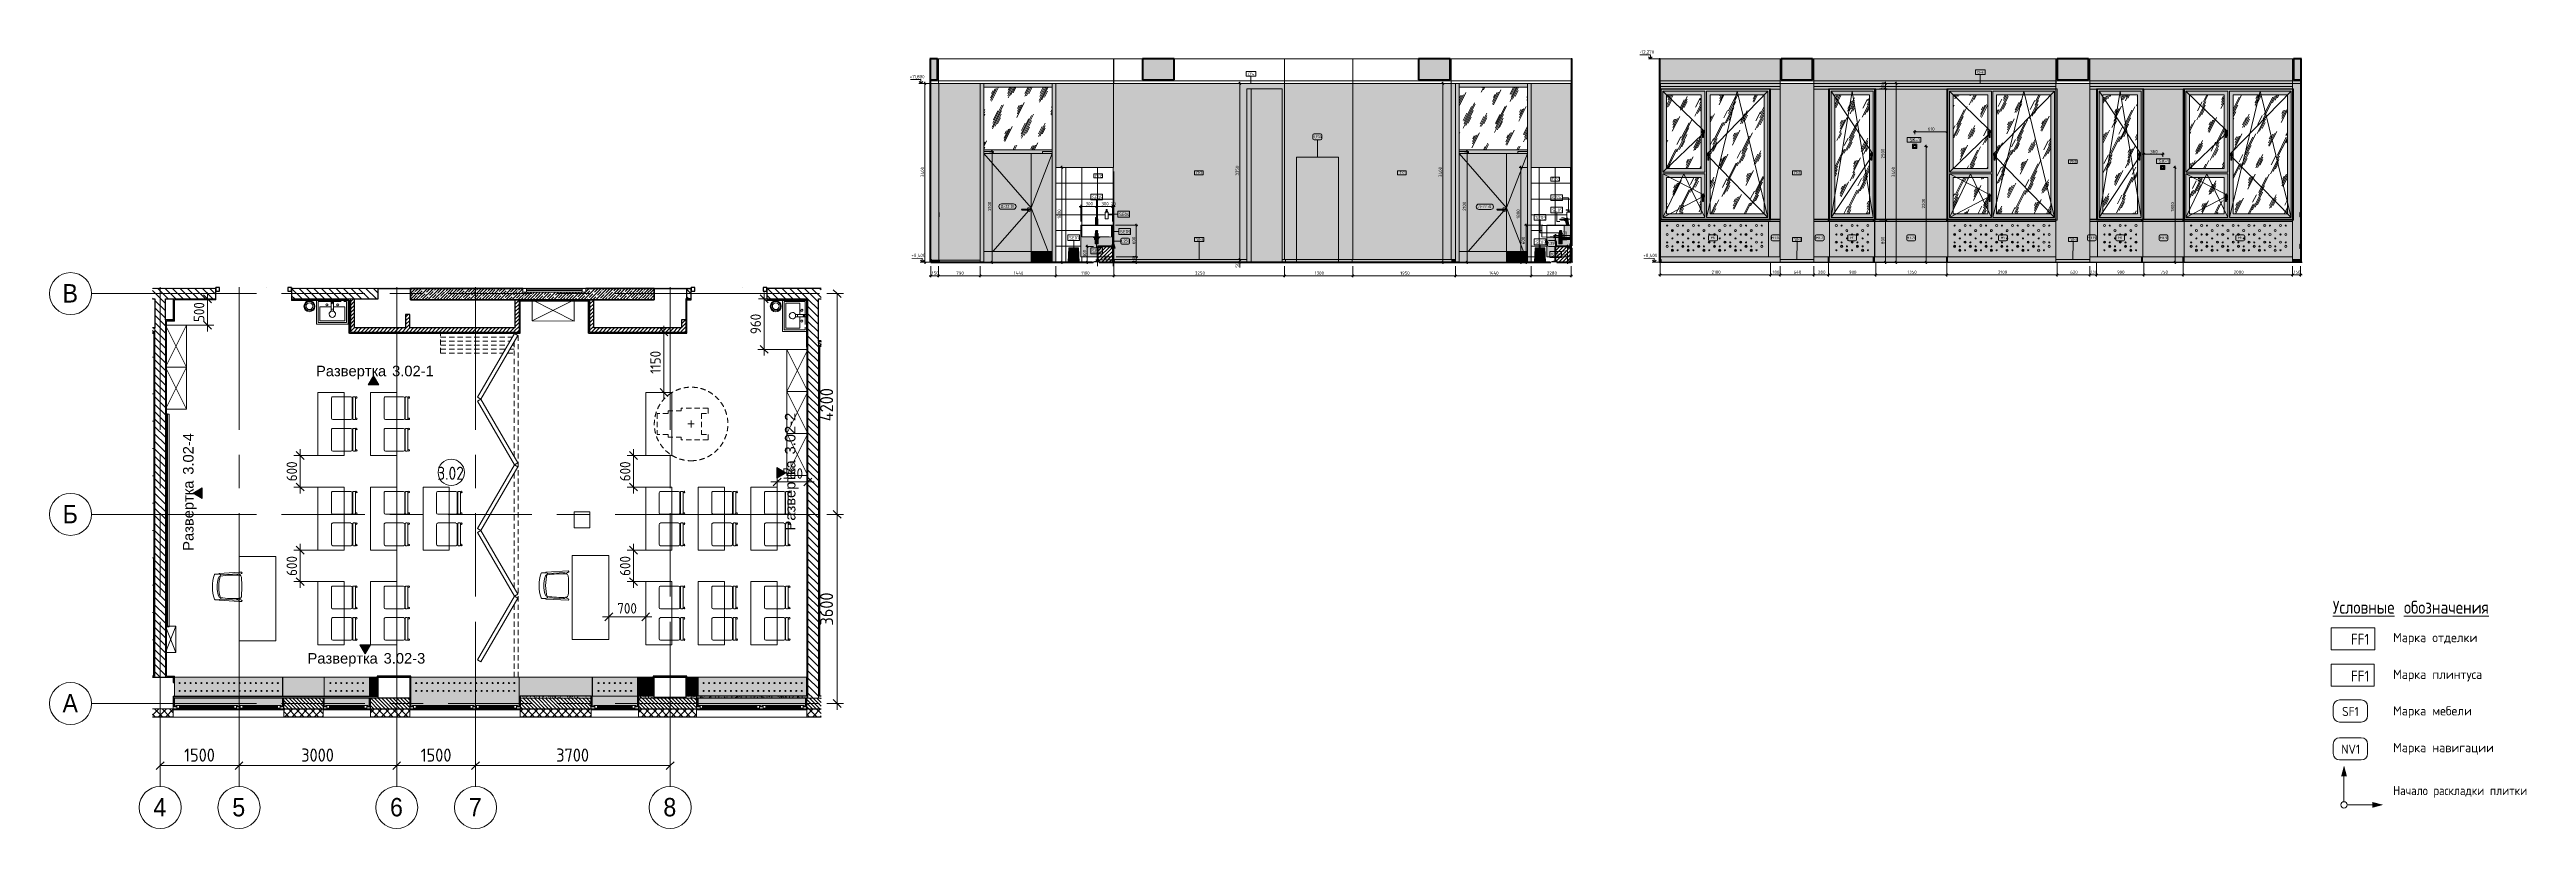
# Model space of a CAD drawing. Header units: millimetres. Extents: x 10406 to 76706, y -2377 to 12445.
# Drawn here: x 10406 to 57524, y -2377 to 12445 of the extents above; entities that cross this region are included whole.
import ezdxf

# ---------------------------------------------------------------- set-up
doc = ezdxf.new("R2010")
doc.units = ezdxf.units.MM
doc.linetypes.add('200_ШТРИХ__ш1_п0_6_', pattern=[160, 100, -60])
doc.linetypes.add('Осевая', pattern=[3175, 635, -476.25, 1587.5, -476.25])
for name, color, linetype, lineweight in [('0-1', 7, 'Continuous', 9), ('A-ANNO-DIMS', 7, 'Continuous', 9), ('A-ANNO-DIMS-100', 7, 'Continuous', 9), ('A-ANNO-DIMS-25', 7, 'Continuous', 9), ('A-AREA-IDEN', 7, 'Continuous', 9), ('A-CLNG', 7, 'Continuous', 9), ('A-CLNG-IDEN', 7, 'Continuous', 9), ('A-DETL', 7, 'Continuous', 9), ('A-DETL-1', 7, 'Continuous', 40), ('A-DETL-GENF', 7, 'Continuous', 9), ('A-DOOR', 7, 'Continuous', 9), ('A-DOOR-1', 7, '200_ШТРИХ__ш1_п0_6_', 9), ('A-DOOR-FRAM', 7, 'Continuous', 13), ('A-DOOR-FRAM-1', 7, 'Continuous', 9), ('A-DOOR-FRAM-2', 7, 'Continuous', 18), ('A-DOOR-IDEN', 7, 'Continuous', 9), ('A-FLOR', 7, 'Continuous', 9), ('A-GENM', 7, 'Continuous', 9), ('A-GENM-IDEN', 7, 'Continuous', 9), ('A-GLAZ', 7, 'Continuous', 9), ('A-GLAZ-1', 7, 'Continuous', 13), ('A-GLAZ-CURT', 7, 'Continuous', 9), ('A-GLAZ-CWMG', 7, 'Continuous', 9), ('A-GLAZ-CWMG-1', 7, 'Continuous', 25), ('A-WALL', 7, 'Continuous', 9), ('A-WALL-IDEN', 7, 'Continuous', 9), ('A-WALL-PATT', 7, 'Continuous', 9), ('E-ELEC-EQPM', 7, 'Continuous', 9), ('E-ELEC-FIXT-IDEN', 7, 'Continuous', 9), ('G-ANNO-DIMS', 7, 'Continuous', 9), ('G-ANNO-DIMS-1', 7, 'Continuous', 20), ('G-ANNO-SYMB', 7, 'Continuous', 9), ('G-ANNO-TEXT', 7, 'Continuous', 9), ('I-FURN', 7, 'Continuous', 9), ('I-FURN-4', 7, '200_ШТРИХ__ш1_п0_6_', 13), ('I-FURN-5', 7, '200_ШТРИХ__ш1_п0_6_', 9), ('I-FURN-IDEN', 7, 'Continuous', 9), ('I-WALL', 7, 'Continuous', 9), ('M-EQPM', 7, 'Continuous', 9), ('P-SANR-FIXT', 7, 'Continuous', 9), ('P-SANR-FIXT-1', 7, 'Continuous', 13), ('P-SANR-FIXT-3', 7, 'Continuous', 18), ('P-SANR-FIXT-IDEN', 7, 'Continuous', 9), ('S-COLS', 7, 'Continuous', 9), ('Знаки', 7, 'Continuous', 9), ('Марки для знаков', 7, 'Continuous', 9), ('Оси', 7, 'Continuous', 9), ('Оси-1', 7, 'Continuous', 20), ('Оси-2', 7, 'Осевая', 9), ('Электрические приборы', 7, 'Continuous', 9)]:
    doc.layers.add(name, color=color, linetype=linetype, lineweight=lineweight)
doc.layers.add('0-2', color=7, linetype='Continuous', lineweight=9, transparency=0.7)
doc.layers.add('P-SANR-FIXT-2', color=7, linetype='Continuous', lineweight=9, transparency=0.7)
for name, color, linetype, lineweight, true_color in [('A-DETL-GENF-1', 7, 'Continuous', 9, 0xffffff), ('A-DETL-GENF-2', 7, 'Continuous', 9, 0xe0e0e0), ('A-DETL-GENF-3', 1, 'Continuous', 9, 0xff0000), ('A-FLOR-1', 7, 'Continuous', 9, 0x787878), ('A-FLOR-FNSH-1', 7, 'Continuous', 40, 0x3c3c3c), ('A-FLOR-FNSH-2', 7, 'Continuous', 30, 0x3c3c3c), ('A-WALL-1', 7, 'Continuous', 25, 0x3c3c3c), ('A-WALL-2', 7, 'Continuous', 13, 0x3c3c3c), ('A-WALL-3', 7, 'Continuous', 35, 0x3c3c3c), ('A-WALL-4', 7, 'Continuous', 30, 0x3c3c3c), ('A-WALL-FNSH-1', 7, 'Continuous', 13, 0x3c3c3c), ('A-WALL-FNSH-2', 7, 'Continuous', 9, 0x3c3c3c), ('A-WALL-FNSH-3', 7, 'Continuous', 30, 0x3c3c3c), ('G-ANNO-TEXT-1', 7, 'Continuous', 9, 0x3c3c3c), ('G-ANNO-TEXT-2', 7, 'Continuous', 9, 0x008000), ('G-ANNO-TEXT-3', 1, 'Continuous', 9, 0xff0000), ('I-FURN-1', 7, 'Continuous', 9, 0xaaaaaa), ('I-FURN-2', 7, 'Continuous', 9, 0xf0f0f0), ('I-FURN-3', 11, 'Continuous', 9, 0xffaaaa), ('I-FURN-7', 7, 'Continuous', 9, 0xc0c0c0), ('I-FURN-9', 7, 'Continuous', 9, 0xacacac), ('I-WALL-1', 7, 'Continuous', 9, 0x787878), ('Розетки', 7, 'Continuous', 9, 0xff1e23)]:
    doc.layers.add(name, color=color, linetype=linetype, lineweight=lineweight, true_color=true_color)
for name, color, linetype, lineweight, true_color, transparency in [('I-FURN-6', 7, 'Continuous', 9, 0xfbfbfb, 0.7), ('I-FURN-8', 7, 'Continuous', 9, 0x7f7f7f, 0.7), ('M-EQPM-1', 7, 'Continuous', 9, 0xe6e6e6, 0.7)]:
    doc.layers.add(name, color=color, linetype=linetype, lineweight=lineweight, true_color=true_color, transparency=transparency)
doc.styles.add('Arial', font='arial.ttf', dxfattribs={"width": 0.9, "height": 350})
doc.styles.add('Arial_1', font='arial.ttf', dxfattribs={"height": 200})
doc.styles.add('GOST Common', font='GOST_Common.ttf', dxfattribs={"width": 0.9, "height": 250})
doc.styles.add('GOST Common_1', font='GOST_Common.ttf', dxfattribs={"height": 50})
doc.styles.add('GOST Common_2', font='GOST_Common.ttf', dxfattribs={"width": 0.9, "height": 50})
doc.styles.add('GOST Common_3', font='GOST_Common.ttf', dxfattribs={"height": 62.5})
doc.styles.add('GOST Common_4', font='GOST_Common.ttf', dxfattribs={"height": 175})
doc.styles.add('GOST Common_5', font='GOST_Common.ttf', dxfattribs={"width": 0.9, "height": 210})
doc.styles.add('GOST Common_6', font='GOST_Common.ttf', dxfattribs={"width": 0.9, "height": 245})
doc.styles.add('GOST Common_7', font='GOST_Common.ttf', dxfattribs={"width": 0.9, "height": 175})
doc.styles.add('ISOCPEUR', font='isocpeur.ttf', dxfattribs={"width": 0.9, "height": 250})
doc.styles.add('ISOCPEUR_1', font='isocpeur.ttf', dxfattribs={"width": 0.9, "height": 200})
doc.styles.add('ISOCPEUR_2', font='isocpeur.ttf', dxfattribs={"width": 0.9, "height": 62.5})
doc.styles.add('ISOCPEUR_3', font='isocpeur.ttf', dxfattribs={"width": 0.9, "height": 62.5})
doc.styles.add('ISOCPEUR_4', font='isocpeur.ttf', dxfattribs={"width": 0.9, "height": 175})
doc.dimstyles.new('ISO-2_0_0_9К_Средний_округл2', dxfattribs={"dimscale": 304.8, "dimtxt": 199.196235, "dimasz": 0.492126, "dimexe": 0.393701, "dimexo": 0, "dimgap": 0, "dimtad": 1, "dimdec": 0, "dimrnd": 10, "dimzin": 0, "dimdsep": 46, "dimtxsty": 'ISOCPEUR_1', "dimblk1": 'OBLIQUE', "dimblk2": 'OBLIQUE', "dimsah": 1, "dimcen": 0.09, "dimdle": 0.393701, "dimazin": 0, "dimtfac": 1, "dimtdec": 4, "dimtix": 1, "dimtmove": 0, "dimatfit": 3, "dimfxl": 1, "dimtvp": 1, "dimtolj": 1, "dimtzin": 0, "dimarcsym": 2})
doc.dimstyles.new('ISO-2_5_0_9К_БОЛЬШОЙ', dxfattribs={"dimscale": 304.8, "dimtxt": 248.995294, "dimasz": 0.492126, "dimexe": 0.393701, "dimexo": 0.984252, "dimgap": 0, "dimtad": 1, "dimdec": 0, "dimrnd": 10, "dimzin": 0, "dimdsep": 46, "dimtxsty": 'ISOCPEUR', "dimblk1": 'OBLIQUE', "dimblk2": 'OBLIQUE', "dimsah": 1, "dimcen": 0.09, "dimdle": 0.393701, "dimazin": 0, "dimtfac": 1, "dimtdec": 4, "dimtix": 1, "dimtmove": 0, "dimatfit": 3, "dimfxl": 1, "dimtvp": 1, "dimtolj": 1, "dimtzin": 0, "dimarcsym": 2})
doc.dimstyles.new('ISO-2_5_0_9К_БОЛЬШОЙ_1', dxfattribs={"dimscale": 304.8, "dimtxt": 62.248823, "dimasz": 0.123031, "dimexe": 0.098425, "dimexo": 0.246063, "dimgap": 0, "dimtad": 1, "dimdec": 0, "dimrnd": 10, "dimzin": 0, "dimdsep": 46, "dimtxsty": 'ISOCPEUR_2', "dimblk1": 'OBLIQUE', "dimblk2": 'OBLIQUE', "dimsah": 1, "dimcen": 0.09, "dimdle": 0.098425, "dimazin": 0, "dimtfac": 1, "dimtdec": 4, "dimtix": 1, "dimtmove": 0, "dimatfit": 3, "dimfxl": 1, "dimtvp": 1, "dimtolj": 1, "dimtzin": 0, "dimarcsym": 2})
doc.dimstyles.new('ISO-2_5_0_9К_БОЛЬШОЙ_2', dxfattribs={"dimscale": 304.8, "dimtxt": 62.248823, "dimasz": 0.123031, "dimexe": 0.098425, "dimexo": 0.246063, "dimgap": 0, "dimtad": 1, "dimdec": 0, "dimrnd": 10, "dimzin": 0, "dimdsep": 46, "dimtxsty": 'ISOCPEUR_3', "dimblk1": 'OBLIQUE', "dimblk2": 'OBLIQUE', "dimsah": 1, "dimcen": 0.09, "dimdle": 0.098425, "dimazin": 0, "dimtfac": 1, "dimtdec": 4, "dimtix": 1, "dimtmove": 0, "dimatfit": 3, "dimfxl": 1, "dimtvp": 1, "dimtolj": 1, "dimtzin": 0, "dimarcsym": 2})
doc.dimstyles.new('ISO-2_5_0_9К_БОЛЬШОЙ_3', dxfattribs={"dimscale": 304.8, "dimtxt": 62.248823, "dimasz": 0.123031, "dimexe": 0.098425, "dimexo": 0.246063, "dimgap": 0, "dimtad": 1, "dimdec": 0, "dimrnd": 10, "dimzin": 0, "dimdsep": 46, "dimtxsty": 'ISOCPEUR_2', "dimblk1": 'OBLIQUE', "dimblk2": 'OBLIQUE', "dimsah": 1, "dimcen": 0.09, "dimdle": 0.098425, "dimazin": 0, "dimtfac": 1, "dimtdec": 4, "dimtix": 1, "dimtmove": 1, "dimatfit": 3, "dimfxl": 1, "dimtvp": 1, "dimtolj": 1, "dimtzin": 0, "dimarcsym": 2})
doc.dimstyles.new('ISO-2_5_0_9К_БОЛЬШОЙ_4', dxfattribs={"dimscale": 304.8, "dimtxt": 62.248823, "dimasz": 0.123031, "dimexe": 0.098425, "dimexo": 0.246063, "dimgap": 0, "dimtad": 1, "dimdec": 0, "dimrnd": 10, "dimzin": 0, "dimdsep": 46, "dimtxsty": 'ISOCPEUR_2', "dimblk1": 'OBLIQUE', "dimblk2": 'OBLIQUE', "dimsah": 1, "dimcen": 0.09, "dimdle": 0.098425, "dimazin": 0, "dimtfac": 1, "dimtdec": 4, "dimtix": 1, "dimtmove": 2, "dimatfit": 3, "dimfxl": 1, "dimtvp": 1, "dimtolj": 1, "dimtzin": 0, "dimarcsym": 2})
pattern_1 = [(135, (0, 0), (-70.71068, -70.71068), [])]
pattern_2 = [(135, (0, 0), (-75.43415, -75.43415), [106.68, -17.78, 3.556, -17.78]), (135, (0, 75.39), (-75.43415, -75.43415), []), (50, (0, 0), (127.5292, -11.15758), [13.335, -146.685]), (355, (0, 0), (-24.66966, 133.74), [10.668, -117.348]), (100.451, (10.63, -0.93), (102.85973, 122.5818), [11.333, -124.663]), (46.184, (0, 35.56), (189.7552, -29.4304), [20.002, -220.027]), (96.636, (15.81, 33.1), (166.1822, 173.1996), [17, -186.995]), (351.184, (0, 35.56), (166.184, 173.1976), [16.002, -176.022]), (21, (17.78, 26.67), (106.13027, -71.58603), [13.335, -146.685]), (326, (17.78, 26.67), (43.2619, 128.93175), [10.668, -117.348]), (71.451, (26.62, 20.7), (149.392, 57.34505), [11.333, -124.663]), (37.5, (0, 0), (2.16223, 59.18836), [3.353, -112.573, 3.353, -115.773, -117.792]), (37.5, (0, 0), (2.16223, 59.18836), [-235.052, 3.353, -114.44]), (7.5, (0, 0), (46.77386, 70.12615), [3.353, -64.567, 3.353, -109.906, -44.894]), (7.5, (0, 0), (46.77386, 70.12615), [-181.178, 3.353, -41.542]), (327.5, (-39.65, 0), (94.91367, -4.01009), [3.353, -41.097, 3.353, -135.331, -184.023]), (327.5, (-39.65, 0), (94.91367, -4.01009), [-183.134, 3.353, -180.67]), (317.5, (-57.43, 0), (103.69057, 17.79882), [3.353, -54.432, 3.353, -88.748, -130.683]), (317.5, (-57.43, 0), (103.69057, 17.79882), [-149.885, 3.353, -127.33])]
pattern_3 = [(45, (0, 0), (-35.35534, 35.35534), [])]
pattern_4 = [(0, (0, 0), (121.92, 30.48), [10.058, -81.382, 10.058, -81.382, -487.68]), (0, (0, 0), (121.92, 30.48), [-182.88, 10.058, -172.822, 10.058, -81.382, -213.36]), (0, (0, 0), (121.92, 30.48), [-457.2, 10.058, -50.902, 10.058, -142.342]), (120, (45.72, 15.24), (-87.356454, 90.345817), [10.058, -81.382, 10.058, -81.382, -487.68]), (120, (45.72, 15.24), (-87.356454, 90.345817), [-182.88, 10.058, -172.822, 10.058, -81.382, -213.36]), (120, (45.72, 15.24), (-87.356454, 90.345817), [-457.2, 10.058, -50.902, 10.058, -142.342]), (240, (60.96, 76.2), (-34.563546, -120.825817), [10.058, -81.382, 10.058, -81.382, -487.68]), (240, (60.96, 76.2), (-34.563546, -120.825817), [-182.88, 10.058, -172.822, 10.058, -81.382, -213.36]), (240, (60.96, 76.2), (-34.563546, -120.825817), [-457.2, 10.058, -50.902, 10.058, -142.342])]
pattern_5 = [(0, (37082.631, 0), (30.48, 7.62), [2.515, -20.345, 2.515, -20.345, -121.92]), (0, (37082.631, 0), (30.48, 7.62), [-45.72, 2.515, -43.205, 2.515, -20.345, -53.34]), (0, (37082.631, 0), (30.48, 7.62), [-114.3, 2.515, -12.725, 2.515, -35.585]), (120, (37094.061, 3.81), (-21.8391136, 22.5864543), [2.515, -20.345, 2.515, -20.345, -121.92]), (120, (37094.061, 3.81), (-21.8391136, 22.5864543), [-45.72, 2.515, -43.205, 2.515, -20.345, -53.34]), (120, (37094.061, 3.81), (-21.8391136, 22.5864543), [-114.3, 2.515, -12.725, 2.515, -35.585]), (240, (37097.871, 19.05), (-8.6408864, -30.2064543), [2.515, -20.345, 2.515, -20.345, -121.92]), (240, (37097.871, 19.05), (-8.6408864, -30.2064543), [-45.72, 2.515, -43.205, 2.515, -20.345, -53.34]), (240, (37097.871, 19.05), (-8.6408864, -30.2064543), [-114.3, 2.515, -12.725, 2.515, -35.585])]
pattern_6 = [(63.435, (22607.3, 31.75), (-255.583, 766.747), [317.5, -190.5, 317.5, -190.5, -403.903]), (63.435, (22607.3, 31.75), (-255.583, 766.747), [-1016, 127, -276.903]), (63.435, (22591.4, 47.6), (-255.583, 766.747), [254, -317.5, 190.5, -190.5, -467.403]), (63.435, (22591.4, 47.6), (-255.583, 766.747), [-952.5, 222.25, -245.153]), (63.435, (22591.4, 95.25), (-255.583, 766.747), [190.5, -381, 127, -190.5, -530.903]), (63.435, (22591.4, 95.25), (-255.583, 766.747), [-889, 285.75, -245.153]), (63.435, (22639.03, 47.6), (-255.583, 766.747), [190.5, -381, 158.75, -6404.65]), (63.435, (22686.66, 95.25), (-255.583, 766.747), [95.25, -476.25, 63.5, -6499.9]), (63.435, (22607.3, 174.6), (-255.583, 766.747), [63.5, -476.25, 63.5, -254, -562.653]), (63.435, (22607.3, 174.6), (-255.583, 766.747), [-857.25, 158.75, -403.903]), (63.435, (22893.03, 127), (-255.583, 766.747), [317.5, -476.25, 381, -251.503]), (63.435, (22893.03, 79.4), (-255.583, 766.747), [444.5, -317.5, 476.25, -188.003]), (63.435, (22924.8, 95.25), (-255.583, 766.747), [508, -254, 381, -276.903]), (63.435, (22972.4, 142.9), (-255.583, 766.747), [317.5, -444.5, 254, -403.903]), (63.435, (22924.8, 238.1), (-255.583, 766.747), [158.75, -635, 190.5, -435.653]), (63.435, (23020.03, 190.5), (-255.583, 766.747), [127, -635, 127, -530.903])]
pattern_7 = [(45, (37082.63, 0), (-35.35534, 35.35534), [])]
pattern_8 = [(63.435, (63.5, 31.75), (-255.583, 766.747), [317.5, -190.5, 317.5, -190.5, -403.903]), (63.435, (63.5, 31.75), (-255.583, 766.747), [-1016, 127, -276.903]), (63.435, (47.6, 47.6), (-255.583, 766.747), [254, -317.5, 190.5, -190.5, -467.403]), (63.435, (47.6, 47.6), (-255.583, 766.747), [-952.5, 222.25, -245.153]), (63.435, (47.6, 95.25), (-255.583, 766.747), [190.5, -381, 127, -190.5, -530.903]), (63.435, (47.6, 95.25), (-255.583, 766.747), [-889, 285.75, -245.153]), (63.435, (95.25, 47.6), (-255.583, 766.747), [190.5, -381, 158.75, -6404.653]), (63.435, (142.9, 95.25), (-255.583, 766.747), [95.25, -476.25, 63.5, -6499.903]), (63.435, (63.5, 174.6), (-255.583, 766.747), [63.5, -476.25, 63.5, -254, -562.653]), (63.435, (63.5, 174.6), (-255.583, 766.747), [-857.25, 158.75, -403.903]), (63.435, (349.25, 127), (-255.583, 766.747), [317.5, -476.25, 381, -251.503]), (63.435, (349.25, 79.4), (-255.583, 766.747), [444.5, -317.5, 476.25, -188.003]), (63.435, (381, 95.25), (-255.583, 766.747), [508, -254, 381, -276.903]), (63.435, (428.6, 142.9), (-255.583, 766.747), [317.5, -444.5, 254, -403.903]), (63.435, (381, 238.1), (-255.583, 766.747), [158.75, -635, 190.5, -435.653]), (63.435, (476.25, 190.5), (-255.583, 766.747), [127, -635, 127, -530.903])]
pattern_9 = [(0, (65855.403, 0), (30.48, 7.62), [2.515, -20.345, 2.515, -20.345, -121.92]), (0, (65855.403, 0), (30.48, 7.62), [-45.72, 2.515, -43.205, 2.515, -20.345, -53.34]), (0, (65855.403, 0), (30.48, 7.62), [-114.3, 2.515, -12.725, 2.515, -35.585]), (120, (65866.833, 3.81), (-21.8391136, 22.5864543), [2.515, -20.345, 2.515, -20.345, -121.92]), (120, (65866.833, 3.81), (-21.8391136, 22.5864543), [-45.72, 2.515, -43.205, 2.515, -20.345, -53.34]), (120, (65866.833, 3.81), (-21.8391136, 22.5864543), [-114.3, 2.515, -12.725, 2.515, -35.585]), (240, (65870.643, 19.05), (-8.6408864, -30.2064543), [2.515, -20.345, 2.515, -20.345, -121.92]), (240, (65870.643, 19.05), (-8.6408864, -30.2064543), [-45.72, 2.515, -43.205, 2.515, -20.345, -53.34]), (240, (65870.643, 19.05), (-8.6408864, -30.2064543), [-114.3, 2.515, -12.725, 2.515, -35.585])]

msp = doc.modelspace()

# ---------------------------------------------------------------- texts
at = {"layer": 'A-AREA-IDEN', "insert": (17781.1, 4507.3), "char_height": 250, "width": 663.797, "attachment_point": 1, "style": 'GOST Common'}
msp.add_mtext('3.02', dxfattribs=at)
at = {"layer": 'A-CLNG-IDEN', "char_height": 50, "width": 138.291, "attachment_point": 1, "style": 'GOST Common_1'}
for insert in [(33200.3, 12002.6), (47076.1, 12037.7)]:
    msp.add_mtext('CF4', dxfattribs=dict(at, insert=insert))
at = {"layer": 'A-DOOR-IDEN', "char_height": 50, "attachment_point": 1, "style": 'GOST Common_1'}
for s, insert, width in [('\\fGOST Common|b0|i0|c204|p34|;Д', (28502.8, 9487.8), 56.118), ('-22 (', (28549.1, 9487.8), 178.375), ('\\fGOST Common|b0|i0|c204|p34|;п', (28696.3, 9487.8), 44.093), ('\\fGOST Common|b0|i0|c204|p34|;)', (28732.7, 9487.8), 24.051), ('\\fGOST Common|b0|i0|c204|p34|;Д', (37584.3, 9482.8), 56.118), ('-22 (', (37630.6, 9482.8), 178.375), ('\\fGOST Common|b0|i0|c204|p34|;п', (37777.8, 9482.8), 44.093), ('\\fGOST Common|b0|i0|c204|p34|;)', (37814.1, 9482.8), 24.051)]:
    msp.add_mtext(s, dxfattribs=dict(at, insert=insert, width=width))
at = {"layer": 'A-GENM-IDEN', "char_height": 50, "attachment_point": 1, "style": 'GOST Common_1'}
for s, insert, width in [('ПЛ', (32198.7, 8852.8), 98.207), ('-3', (32279.7, 8852.8), 86.181), ('ПЛ', (43574.7, 8852.8), 98.207), ('-3', (43655.7, 8852.8), 86.181), ('ПЛ', (48824.9, 8852.8), 98.207), ('-3', (48905.9, 8852.8), 86.181)]:
    msp.add_mtext(s, dxfattribs=dict(at, insert=insert, width=width))
at = {"layer": 'A-WALL-IDEN', "char_height": 50, "attachment_point": 1, "style": 'GOST Common_2'}
for s, insert, width in [('FK16', (30293.1, 10063.5), 151.519), ('FK1', (32224.8, 10124.5), 111.835), ('FK1', (36087.8, 10124.5), 111.835), ('FK1', (36087.8, 10124.5), 111.835), ('FK16', (38985.5, 10004.4), 151.519), ('FK1', (43599.8, 10124.5), 111.835), ('FK1', (48849.8, 10334.5), 111.835)]:
    msp.add_mtext(s, dxfattribs=dict(at, insert=insert, width=width))
at = {"layer": 'E-ELEC-FIXT-IDEN', "char_height": 62.5, "width": 212.447, "attachment_point": 1, "style": 'GOST Common_3'}
for insert in [(45788.2, 10758.5), (50527.7, 10350.8)]:
    msp.add_mtext('SK-1', dxfattribs=dict(at, insert=insert))
at = {"layer": 'G-ANNO-SYMB', "char_height": 200, "attachment_point": 1, "style": 'Arial_1'}
for s, insert, width in [('Развертка', (15474.8, 6428.4), 1659.493), (' 3.02-1', (16844.1, 6428.4), 1074.261), ('Развертка', (15313.6, 960.8), 1659.493), (' 3.02-3', (16682.8, 960.8), 1074.261)]:
    msp.add_mtext(s, dxfattribs=dict(at, insert=insert, width=width))
at = {"layer": 'G-ANNO-SYMB', "char_height": 200, "attachment_point": 1, "rotation": 90, "style": 'Arial_1'}
for s, insert, width in [(' 3.02-2', (24394.5, 4663.4), 1074.261), (' 3.02-4', (12944.8, 4276.7), 1074.261), ('Развертка', (12944.8, 2907.5), 1659.493), ('Развертка', (24394.5, 3294.2), 1659.493)]:
    msp.add_mtext(s, dxfattribs=dict(at, insert=insert, width=width))
at = {"layer": 'G-ANNO-TEXT', "attachment_point": 1}
for s, insert, char_height, width, style in [('\\LУсловные', (53839.3, 1955.6), 245, 1550.544, 'GOST Common_6'), ('\\L\\fGOST Common|b0|i0|c204|p34|;\\W.9;\\L ', (55118.6, 1955.6), 245, 90.911, 'GOST Common_6'), ('\\Lобозначения', (55193.6, 1955.6), 245, 2111.164, 'GOST Common_6'), ('Начало', (54988, -1567.6), 175, 863.658, 'GOST Common_7'), ('\\fGOST Common|b0|i0|c204|p34|;\\W.9; ', (55700.6, -1567.6), 175, 65.658, 'GOST Common_7'), ('раскладки', (55754.7, -1567.6), 175, 1237.405, 'GOST Common_7'), ('\\fGOST Common|b0|i0|c204|p34|;\\W.9; ', (56775.7, -1567.6), 175, 65.658, 'GOST Common_7'), ('плитки', (56829.9, -1567.6), 175, 853.557, 'GOST Common_7')]:
    msp.add_mtext(s, dxfattribs=dict(at, insert=insert, char_height=char_height, width=width, style=style))
at = {"layer": 'G-ANNO-TEXT-1', "attachment_point": 1}
for s, insert, char_height, width, style in [('   FF1   ', (53839.3, 1327.3), 210, 929.316, 'GOST Common_5'), ('Марка', (54988, 1343.2), 175, 830.548, 'GOST Common_4'), ('\\fGOST Common|b0|i0|c204|p34|; ', (55673.2, 1343.2), 175, 72.954, 'GOST Common_4'), ('отделки', (55733.4, 1343.2), 175, 1099.915, 'GOST Common_4'), ('Марка', (54988, 643.2), 175, 830.548, 'GOST Common_4'), ('\\fGOST Common|b0|i0|c204|p34|; ', (55673.2, 643.2), 175, 72.954, 'GOST Common_4'), ('плинтуса', (55733.4, 643.2), 175, 1245.822, 'GOST Common_4'), ('Марка', (54988, -50.9), 175, 830.548, 'GOST Common_4'), ('\\fGOST Common|b0|i0|c204|p34|; ', (55673.2, -50.9), 175, 72.954, 'GOST Common_4'), ('мебели', (55733.4, -50.9), 175, 925.949, 'GOST Common_4'), ('Марка', (54988, -750.9), 175, 830.548, 'GOST Common_4'), ('\\fGOST Common|b0|i0|c204|p34|; ', (55673.2, -750.9), 175, 72.954, 'GOST Common_4'), ('навигации', (55733.4, -750.9), 175, 1414.177, 'GOST Common_4')]:
    msp.add_mtext(s, dxfattribs=dict(at, insert=insert, char_height=char_height, width=width, style=style))
at = {"layer": 'G-ANNO-TEXT-2', "char_height": 175, "attachment_point": 1, "style": 'ISOCPEUR_4'}
for s, insert, width in [('SF1', (54016.7, -63.7), 383.848), ('NV1', (54002.8, -782), 419.202)]:
    msp.add_mtext(s, dxfattribs=dict(at, insert=insert, width=width))
at = {"layer": 'G-ANNO-TEXT-3', "insert": (53839.3, 627.3), "char_height": 210, "width": 929.316, "attachment_point": 1, "style": 'GOST Common_5'}
msp.add_mtext('   FF1   ', dxfattribs=at)
at = {"layer": 'I-FURN-IDEN', "char_height": 50, "attachment_point": 1, "style": 'GOST Common_1'}
for s, insert, width in [('1,156', (34449.6, 10809.7), 170.359), ('1,250', (30788.3, 8826.8), 184.388), ('1,250', (38907.3, 8783.5), 184.388)]:
    msp.add_mtext(s, dxfattribs=dict(at, insert=insert, width=width))
at = {"layer": 'P-SANR-FIXT-IDEN', "char_height": 62.5, "attachment_point": 1, "style": 'GOST Common_3'}
for s, insert, width in [('SE05', (30235.6, 9664.7), 222.468), ('SE04', (38986.1, 9652.2), 228.481), ('SE04', (30750, 9339.4), 228.481), ('SE09', (30770.5, 9009.6), 222.468), ('SE03', (38672, 9278.5), 222.468), ('SE05', (38988.6, 9419.5), 222.468), ('SE07', (29801, 8891.9), 222.468), ('SE03', (30236.2, 8640.5), 222.468), ('SE07', (38672, 8811.4), 222.468), ('SE09', (38968.2, 8571.6), 222.468)]:
    msp.add_mtext(s, dxfattribs=dict(at, insert=insert, width=width))
at = {"layer": 'Марки для знаков', "char_height": 50, "attachment_point": 1, "style": 'GOST Common_1'}
for s, insert, width in [('\\fGOST Common|b0|i0|c204|p34|;М', (42005, 8886.8), 56.118), ('\\fGOST Common|b0|i0|c204|p34|;5', (42051.3, 8886.8), 44.093), ('\\fGOST Common|b0|i0|c204|p34|;М', (43157, 8886.8), 56.118), ('3.14', (43203.3, 8886.8), 140.295), ('\\fGOST Common|b0|i0|c204|p34|;М', (44007.2, 8886.8), 56.118), ('3.2', (44053.5, 8886.8), 104.219), ('\\fGOST Common|b0|i0|c204|p34|;М', (44656, 8886.8), 56.118), ('\\fGOST Common|b0|i0|c204|p34|;1', (44702.3, 8886.8), 30.063), ('\\fGOST Common|b0|i0|c204|p34|;М', (45731.3, 8886.8), 56.118), ('3.20', (45777.6, 8886.8), 148.312), ('\\fGOST Common|b0|i0|c204|p34|;М', (47519.8, 8886.8), 56.118), ('\\fGOST Common|b0|i0|c204|p34|;5', (47566.1, 8886.8), 44.093), ('\\fGOST Common|b0|i0|c204|p34|;М', (49172.9, 8886.8), 56.118), ('3.19', (49219.2, 8886.8), 134.283), ('\\fGOST Common|b0|i0|c204|p34|;М', (49756, 8886.8), 56.118), ('\\fGOST Common|b0|i0|c204|p34|;1', (49802.3, 8886.8), 30.063), ('\\fGOST Common|b0|i0|c204|p34|;М', (50549.4, 8886.8), 56.118), ('3.9', (50595.7, 8886.8), 104.219), ('\\fGOST Common|b0|i0|c204|p34|;М', (52034.2, 8886.8), 56.118), ('\\fGOST Common|b0|i0|c204|p34|;5', (52080.5, 8886.8), 44.093)]:
    msp.add_mtext(s, dxfattribs=dict(at, insert=insert, width=width))
at = {"layer": 'Оси', "char_height": 350, "attachment_point": 1, "style": 'Arial'}
for s, insert, width in [('\\fArial|b0|i0|c204|p34|;\\W.9;В', (10652.8, 7981), 360.759), ('\\fArial|b0|i0|c204|p34|;\\W.9;Б', (10656, 3781), 353.544), ('\\fArial|b0|i0|c204|p34|;\\W.9;А', (10652.8, 181), 360.759), ('\\fArial|b0|i0|c204|p34|;\\W.9;4', (12382.5, -1796), 303.038), ('\\fArial|b0|i0|c204|p34|;\\W.9;5', (13882.5, -1796), 303.038), ('\\fArial|b0|i0|c204|p34|;\\W.9;6', (16882.5, -1796), 303.038), ('\\fArial|b0|i0|c204|p34|;\\W.9;7', (18382.5, -1796), 303.038), ('\\fArial|b0|i0|c204|p34|;\\W.9;8', (22082.5, -1796), 303.038)]:
    msp.add_mtext(s, dxfattribs=dict(at, insert=insert, width=width))

# ---------------------------------------------------------------- blocks, each defined once
blk = doc.blocks.new('120_Окно_СКБ_2Ст - 120_Окно_СКБ_2Ст 2100х2500 _мал створка СЛЕВА_-22446485-План разверток пом_3_02_ Этаж 3')
at = {"layer": 'A-GLAZ'}
for p, q in [((1050, -57), (-1050, -57)), ((-930, -107), (-270, -107)), ((-270, -117), (-930, -117)), ((-100, -107), (930, -107)), ((930, -117), (-100, -117))]:
    blk.add_line(p, q, dxfattribs=at)
at = {"layer": 'A-GLAZ-1'}
for p, q in [((-1050, -127), (-1050, -57)), ((-1050, -57), (-980, -57)), ((-980, -127), (-1050, -127)), ((-980, -127), (-1000, -127)), ((-1000, -127), (-1000, -137)), ((-1000, -137), (-200, -137)), ((-200, -137), (-1000, -137)), ((-980, -57), (-980, -127)), ((-220, -87), (-980, -87)), ((-980, -87), (-980, -127)), ((-930, -137), (-930, -87)), ((-270, -137), (-270, -87)), ((-220, -127), (-220, -57)), ((-220, -57), (-150, -57)), ((-220, -127), (-220, -87)), ((-150, -127), (-220, -127)), ((-200, -127), (-220, -127)), ((-200, -137), (-200, -127)), ((-150, -127), (-170, -127)), ((-170, -127), (-170, -137)), ((-170, -137), (1000, -137)), ((1000, -137), (-170, -137)), ((-150, -57), (-150, -127)), ((980, -87), (-150, -87)), ((-150, -87), (-150, -127)), ((-100, -137), (-100, -87)), ((930, -137), (930, -87)), ((980, -127), (980, -57)), ((980, -57), (1050, -57)), ((980, -127), (980, -87)), ((1050, -127), (980, -127)), ((1000, -127), (980, -127)), ((1000, -137), (1000, -127)), ((1050, -57), (1050, -127))]:
    blk.add_line(p, q, dxfattribs=at)
blk = doc.blocks.new('120_Окно_СКБ_1Ст - 120_Окно_СКБ_1Ст 900х2500_h_-22445987-План разверток пом_3_02_ Этаж 3')
at = {"layer": 'A-GLAZ'}
for p, q in [((450, -57), (-450, -57)), ((-330, -107), (330, -107)), ((330, -117), (-330, -117))]:
    blk.add_line(p, q, dxfattribs=at)
at = {"layer": 'A-GLAZ-1'}
for p, q in [((-450, -127), (-450, -57)), ((-450, -57), (-380, -57)), ((-380, -127), (-450, -127)), ((-380, -127), (-400, -127)), ((-400, -127), (-400, -137)), ((-400, -137), (400, -137)), ((400, -137), (-400, -137)), ((-380, -57), (-380, -127)), ((380, -87), (-380, -87)), ((-380, -87), (-380, -127)), ((-330, -137), (-330, -87)), ((330, -137), (330, -87)), ((380, -127), (380, -57)), ((380, -57), (450, -57)), ((380, -127), (380, -87)), ((450, -127), (380, -127)), ((400, -127), (380, -127)), ((400, -137), (400, -127)), ((450, -57), (450, -127))]:
    blk.add_line(p, q, dxfattribs=at)
blk = doc.blocks.new('120_Окно_СКБ_1Ст - 120_Окно_СКБ_1Ст 900х2500_h_-20664874-План разверток пом_3_02_ Этаж 3')
at = {"layer": 'A-GLAZ'}
for p, q in [((450, -57), (-450, -57)), ((-330, -107), (330, -107)), ((330, -117), (-330, -117))]:
    blk.add_line(p, q, dxfattribs=at)
at = {"layer": 'A-GLAZ-1'}
for p, q in [((-450, -127), (-450, -57)), ((-450, -57), (-380, -57)), ((-380, -127), (-450, -127)), ((-380, -127), (-400, -127)), ((-400, -127), (-400, -137)), ((-400, -137), (400, -137)), ((400, -137), (-400, -137)), ((-380, -57), (-380, -127)), ((380, -87), (-380, -87)), ((-380, -87), (-380, -127)), ((-330, -137), (-330, -87)), ((330, -137), (330, -87)), ((380, -127), (380, -57)), ((380, -57), (450, -57)), ((380, -127), (380, -87)), ((450, -127), (380, -127)), ((400, -127), (380, -127)), ((400, -137), (400, -127)), ((450, -57), (450, -127))]:
    blk.add_line(p, q, dxfattribs=at)
blk = doc.blocks.new('DOR__перегородка__Прямоугольная - ТП-3_ Вн_ДПГ_6820х3300h-19315679-План разверток пом_3_02_ Этаж 3')
at = {"layer": 'A-DOOR-1'}
for p, q in [((6445, 1474), (6820, 1474)), ((6445, 1474), (6445, 288)), ((6520, 1474), (6520, 244)), ((6595, 1474), (6595, 201)), ((6670, 1474), (6670, 158)), ((6745, 1474), (6745, 114)), ((6820, 1474), (6820, 0)), ((6, 75), (25, 75)), ((156, 75), (175, 75)), ((276, 75), (1664, 75)), ((276, 0), (6820, 0)), ((1814, 75), (1827, 75)), ((1977, 75), (4164, 75)), ((4314, 75), (4325, 75)), ((4475, 75), (6663, 75)), ((6445, 201), (6445, 75)), ((6520, 158), (6520, 75)), ((6595, 114), (6595, 75)), ((6813, 75), (6820, 75))]:
    blk.add_line(p, q, dxfattribs=at)
at = {"layer": 'A-DOOR-FRAM'}
for p, q in [((570, 707), (608, 772)), ((1783, 7), (570, 707)), ((608, 772), (1820, 72)), ((1821, 72), (3033, 772)), ((3071, 707), (1858, 7)), ((3033, 772), (3071, 707)), ((3070, 707), (3107, 772)), ((4282, 7), (3070, 707)), ((3107, 772), (4320, 72)), ((4319, 72), (5532, 772)), ((5569, 707), (4357, 7)), ((5532, 772), (5569, 707)), ((5569, 707), (5607, 772)), ((6781, 7), (5569, 707)), ((5607, 772), (6819, 72)), ((1820, 72), (1783, 7)), ((1858, 7), (1821, 72)), ((4320, 72), (4282, 7)), ((4357, 7), (4319, 72)), ((6819, 72), (6781, 7))]:
    blk.add_line(p, q, dxfattribs=at)
blk = doc.blocks.new('120_Окно_СКБ_2Ст - 120_Окно_СКБ_2Ст 2100х2500 _мал створка СЛЕВА_-V1-План разверток пом_3_02_ Этаж 3')
at = {"layer": 'A-GLAZ'}
for p, q in [((1050, -57), (-1050, -57)), ((-930, -107), (-270, -107)), ((-270, -117), (-930, -117)), ((-100, -107), (930, -107)), ((930, -117), (-100, -117)), ((1012, -127), (1030, -127))]:
    blk.add_line(p, q, dxfattribs=at)
at = {"layer": 'A-GLAZ-1'}
for p, q in [((-1050, -127), (-1050, -57)), ((-1050, -57), (-980, -57)), ((-980, -127), (-1050, -127)), ((-980, -127), (-1000, -127)), ((-1000, -127), (-1000, -137)), ((-1000, -137), (-200, -137)), ((-200, -137), (-1000, -137)), ((-980, -57), (-980, -127)), ((-220, -87), (-980, -87)), ((-980, -87), (-980, -127)), ((-930, -137), (-930, -87)), ((-270, -137), (-270, -87)), ((-220, -127), (-220, -57)), ((-220, -57), (-150, -57)), ((-220, -127), (-220, -87)), ((-150, -127), (-220, -127)), ((-200, -127), (-220, -127)), ((-200, -137), (-200, -127)), ((-150, -127), (-170, -127)), ((-170, -127), (-170, -137)), ((-170, -137), (1000, -137)), ((1000, -137), (-170, -137)), ((-150, -57), (-150, -127)), ((980, -87), (-150, -87)), ((-150, -87), (-150, -127)), ((-100, -137), (-100, -87)), ((930, -137), (930, -87)), ((980, -127), (980, -57)), ((980, -57), (1050, -57)), ((980, -127), (980, -87)), ((1050, -127), (980, -127)), ((1000, -127), (980, -127)), ((1000, -137), (1000, -127)), ((1050, -57), (1050, -127))]:
    blk.add_line(p, q, dxfattribs=at)
blk = doc.blocks.new('120_Окно_СКБ_1Ст - 120_Окно_СКБ_1Ст 400х1200 EI30-24228621-План разверток пом_3_02_ Этаж 3')
at = {"layer": 'A-GLAZ'}
for p, q in [((600, 110), (-600, 110)), ((-600, 40), (600, 40)), ((530, 80), (-530, 80)), ((530, 70), (-530, 70))]:
    blk.add_line(p, q, dxfattribs=at)
at = {"layer": 'A-GLAZ-1'}
for p, q in [((-600, 40), (-600, 110)), ((-600, 110), (-530, 110)), ((-530, 40), (-600, 40)), ((-530, 110), (-530, 40)), ((530, 40), (530, 110)), ((530, 110), (600, 110)), ((600, 40), (530, 40)), ((600, 110), (600, 40))]:
    blk.add_line(p, q, dxfattribs=at)
blk = doc.blocks.new('Chair_1 noor 78578 - 1_4-25422005-План разверток пом_3_02_ Этаж 3')
at = {"layer": 'I-FURN'}
for p, q in [((-141, 330), (-162, -46)), ((-137, -37), (-117, 302)), ((-110, 9), (-137, -37)), ((-130, 406), (-130, 345)), ((365, -37), (339, 9)), ((346, 302), (365, -37)), ((359, 345), (359, 406)), ((391, -46), (370, 330)), ((-162, -46), (-165, -92)), ((-140, -93), (-112, -46)), ((-112, -46), (-109, -40)), ((337, -40), (341, -46)), ((341, -46), (368, -93)), ((394, -92), (391, -46))]:
    blk.add_line(p, q, dxfattribs=at)
for centre, radius, start, end in [((114, -279), 660, 111.7, 112.7563), ((-37, 345), 93.1, 180, 204.9864), ((-37, 345), 93.1, 186.4785, 204.9864), ((-116, 308), 6.35, 204.9864, 258.4091), ((-116, 308), 6.35, 204.9864, 287.8276), ((114, -272), 733, 71.3174, 108.6833), ((114, -408), 746, 71.9445, 107.8276), ((1799, 38), 1909, 171.9659, 182.5127), ((1799, 38), 1909, 180.8761, 182.3307), ((-41, 298), 50.8, 106.1735, 171.9659), ((114, -239), 610, 73.8265, 106.1735), ((270, 298), 50.8, 8.0341, 73.8265), ((-1570, 38), 1909, 357.4873, 8.0341), ((-1570, 38), 1909, 357.6693, 359.1239), ((345, 308), 6.35, 281.5909, 335.0136), ((344, 307), 6.35, 281.4186, 334.477), ((266, 345), 93.1, 334.477, 360), ((266, 345), 93.1, 335.0136, 353.5215), ((114, -279), 660, 67.2437, 68.3), ((-152, -93), 12.7, 176.75, 266.75), ((-152, -93), 12.7, 266.75, 356.75), ((1799, 38), 1909, 182.5127, 182.6261), ((-64, -48), 44.5, 182.6261, 210.1144), ((-64, -48), 44.4, 210.1144, 223.8586), ((-64, -48), 44.4, 223.8586, 237.6028), ((-64, -48), 44.4, 237.6028, 251.347), ((-64, -48), 44.4, 251.347, 265.0912), ((115, 2034), 2134, 265.0912, 271.6334), ((115, 2034), 2134, 271.6334, 274.9044), ((293, -48), 44.4, 275.9396, 357.3739), ((-1570, 38), 1909, 357.3739, 357.4873), ((381, -93), 12.7, 183.25, 3.25)]:
    blk.add_arc(centre, radius, start, end, dxfattribs=at)
for points in [[(-120, 422), (-122, 421), (-125, 418), (-128, 414), (-130, 409), (-130, 407), (-130, 406)], [(359, 406), (359, 407), (358, 409), (356, 414), (353, 418), (351, 421), (349, 422)]]:
    blk.add_open_spline(points, degree=3, dxfattribs=at)
blk = doc.blocks.new('Стол базовый прямоугольный - 1_3-25460678-План разверток пом_3_02_ Этаж 3')
at = {"layer": 'I-FURN-2'}
for p, q in [((800, 350), (-800, 350)), ((-800, 350), (-800, -350)), ((800, -350), (800, 350)), ((-800, -350), (800, -350))]:
    blk.add_line(p, q, dxfattribs=at)
blk = doc.blocks.new('Шкаф параметрический - 1_5а-25565868-План разверток пом_3_02_ Этаж 3')
at = {"layer": 'I-FURN-2'}
for p, q in [((0, 0), (500, 200)), ((0, 200), (500, 0)), ((500, 200), (0, 200)), ((0, 200), (0, 39)), ((0, 70), (0, 200)), ((0, 200), (500, 200)), ((0, 39), (0, 70)), ((0, 39), (0, 19)), ((0, 20), (0, 39)), ((0, 19), (0, 0)), ((0, 0), (500, 0)), ((500, 0), (500, 200)), ((500, 200), (500, 20))]:
    blk.add_line(p, q, dxfattribs=at)
blk = doc.blocks.new('Стол базовый прямоугольный - 1_6-26174022-План разверток пом_3_02_ Этаж 3')
at = {"layer": 'I-FURN-2'}
for p, q in [((600, 250), (-600, 250)), ((-600, 250), (-600, -250)), ((600, -250), (600, 250)), ((-600, -250), (600, -250))]:
    blk.add_line(p, q, dxfattribs=at)
blk = doc.blocks.new('Стул Breuer - 1_9а-25403171-План разверток пом_3_02_ Этаж 3')
at = {"layer": 'I-FURN-2'}
for p, q in [((-216, 216), (-216, 0)), ((-216, 0), (-216, -127)), ((190, 241), (-191, 241)), ((216, 0), (216, 216)), ((216, -127), (216, 0)), ((-216, -176), (-216, -201)), ((203, -163), (-203, -163)), ((-203, -213), (203, -213)), ((-191, -152), (190, -152)), ((216, -201), (216, -176))]:
    blk.add_line(p, q, dxfattribs=at)
for centre, radius, start, end in [((-191, 216), 25.4, 165, 180), ((-191, 216), 25.4, 150, 165), ((-191, 216), 25.4, 135, 150), ((-191, 216), 25.4, 120, 135), ((-191, 216), 25.4, 90, 120), ((190, 216), 25.4, 45, 90), ((190, 216), 25.4, 30, 45), ((190, 216), 25.4, 0, 30), ((-203, -231), 15.1, 360, 180), ((-203, -231), 15.1, 180, 360), ((-191, -127), 25.4, 180, 270), ((-203, -176), 12.7, 90, 180), ((-203, -201), 12.7, 180, 270), ((204, -231), 15.1, 360, 180), ((204, -231), 15.1, 180, 360), ((190, -127), 25.4, 270, 360), ((203, -176), 12.7, 360, 90), ((203, -201), 12.7, 270, 360)]:
    blk.add_arc(centre, radius, start, end, dxfattribs=at)
blk = doc.blocks.new('Стул Breuer - 1_9а-V2-План разверток пом_3_02_ Этаж 3')
at = {"layer": 'I-FURN-2'}
for p, q in [((-216, 216), (-216, 0)), ((-216, 0), (-216, -127)), ((190, 241), (-191, 241)), ((216, 0), (216, 216)), ((216, -127), (216, 0)), ((-216, -176), (-216, -201)), ((203, -163), (-203, -163)), ((-203, -213), (203, -213)), ((-191, -152), (190, -152)), ((216, -201), (216, -176))]:
    blk.add_line(p, q, dxfattribs=at)
for centre, radius, start, end in [((-191, 216), 25.4, 90, 180), ((190, 216), 25.4, 15, 90), ((190, 216), 25.4, 0, 15), ((-203, -231), 15.1, 360, 180), ((-203, -231), 15.1, 180, 360), ((-191, -127), 25.4, 180, 270), ((-203, -176), 12.7, 90, 180), ((-203, -201), 12.7, 180, 270), ((204, -231), 15.1, 360, 180), ((204, -231), 15.1, 180, 360), ((190, -127), 25.4, 270, 360), ((203, -176), 12.7, 360, 90), ((203, -201), 12.7, 270, 360)]:
    blk.add_arc(centre, radius, start, end, dxfattribs=at)
blk = doc.blocks.new('Стул Breuer - 1_9а-V3-План разверток пом_3_02_ Этаж 3')
at = {"layer": 'I-FURN-2'}
for p, q in [((-216, 216), (-216, 0)), ((-216, 0), (-216, -127)), ((190, 241), (-191, 241)), ((216, 0), (216, 216)), ((216, -127), (216, 0)), ((-216, -176), (-216, -201)), ((203, -163), (-203, -163)), ((-203, -213), (203, -213)), ((-191, -152), (190, -152)), ((216, -201), (216, -176))]:
    blk.add_line(p, q, dxfattribs=at)
for centre, radius, start, end in [((-191, 216), 25.4, 90, 180), ((190, 216), 25.4, 0, 90), ((-203, -231), 15.1, 360, 180), ((-203, -231), 15.1, 180, 360), ((-191, -127), 25.4, 180, 270), ((-203, -176), 12.7, 90, 180), ((-203, -201), 12.7, 180, 270), ((204, -231), 15.1, 360, 180), ((204, -231), 15.1, 180, 360), ((190, -127), 25.4, 270, 360), ((203, -176), 12.7, 360, 90), ((203, -201), 12.7, 270, 360)]:
    blk.add_arc(centre, radius, start, end, dxfattribs=at)
blk = doc.blocks.new('Шкаф параметрический - 1_156-26173978-План разверток пом_3_02_ Этаж 3')
at = {"layer": 'I-FURN-2'}
for p, q in [((0, 0), (400, 800)), ((0, 800), (400, 0)), ((400, 800), (0, 800)), ((0, 800), (0, 0)), ((20, 800), (400, 800)), ((400, 0), (400, 800)), ((400, 800), (400, 0)), ((0, 0), (400, 0)), ((400, 0), (20, 0))]:
    blk.add_line(p, q, dxfattribs=at)
blk = doc.blocks.new('Chair_1 noor 78578 - 1_4-V4-План разверток пом_3_02_ Этаж 3')
at = {"layer": 'I-FURN'}
for p, q in [((-141, 330), (-165, -92)), ((-137, -37), (-117, 302)), ((-110, 9), (-137, -37)), ((-130, 406), (-130, 345)), ((365, -37), (339, 9)), ((346, 302), (365, -37)), ((359, 345), (359, 406)), ((394, -92), (370, 330)), ((-140, -93), (-109, -40)), ((337, -40), (368, -93))]:
    blk.add_line(p, q, dxfattribs=at)
for centre, radius, start, end in [((114, -279), 660, 111.7, 112.7563), ((-37, 345), 93.1, 180, 204.9864), ((-37, 345), 93.1, 186.4785, 204.9864), ((-116, 308), 6.35, 204.9864, 258.4091), ((-116, 308), 6.35, 204.9864, 287.8276), ((114, -272), 733, 71.3174, 108.6833), ((114, -408), 746, 71.9445, 107.8276), ((1799, 38), 1909, 171.9659, 182.6261), ((1799, 38), 1909, 180.8761, 182.3307), ((-41, 298), 50.8, 106.1735, 171.9659), ((114, -239), 610, 73.8265, 106.1735), ((270, 298), 50.8, 8.0341, 73.8265), ((-1570, 38), 1909, 357.3739, 8.0341), ((-1570, 38), 1909, 357.6693, 359.1239), ((345, 308), 6.35, 281.5909, 335.0136), ((344, 307), 6.35, 281.4186, 334.477), ((266, 345), 93.1, 334.477, 360), ((266, 345), 93.1, 335.0136, 353.5215), ((114, -279), 660, 67.2437, 68.3), ((-152, -93), 12.7, 176.75, 356.75), ((-64, -48), 44.5, 182.6261, 265.0912), ((115, 2034), 2134, 265.0912, 274.9044), ((293, -48), 44.4, 275.9396, 357.3739), ((381, -93), 12.7, 183.25, 3.25)]:
    blk.add_arc(centre, radius, start, end, dxfattribs=at)
for points in [[(-120, 422), (-122, 421), (-125, 418), (-128, 414), (-130, 409), (-130, 407), (-130, 406)], [(359, 406), (359, 407), (358, 409), (356, 414), (353, 418), (351, 421), (349, 422)]]:
    blk.add_open_spline(points, degree=3, dxfattribs=at)
blk = doc.blocks.new('Шкаф параметрический - 1_156-V5-План разверток пом_3_02_ Этаж 3')
at = {"layer": 'I-FURN-2'}
for p, q in [((0, 0), (400, 800)), ((0, 800), (400, 0)), ((400, 800), (0, 800)), ((0, 800), (0, 0)), ((19, 800), (400, 800)), ((400, 0), (400, 800)), ((400, 800), (400, 0)), ((0, 0), (400, 0)), ((400, 0), (20, 0))]:
    blk.add_line(p, q, dxfattribs=at)
blk = doc.blocks.new('Стул Breuer - 1_9а-V6-План разверток пом_3_02_ Этаж 3')
at = {"layer": 'I-FURN-2'}
for p, q in [((-216, 216), (-216, 0)), ((-216, 0), (-216, -127)), ((190, 241), (-191, 241)), ((216, 0), (216, 216)), ((216, -127), (216, 0)), ((-216, -176), (-216, -201)), ((203, -163), (-203, -163)), ((-203, -213), (203, -213)), ((-191, -152), (190, -152)), ((216, -201), (216, -176))]:
    blk.add_line(p, q, dxfattribs=at)
for centre, radius, start, end in [((-191, 216), 25.4, 120, 180), ((-191, 216), 25.4, 105, 120), ((-191, 216), 25.4, 90, 105), ((190, 216), 25.4, 0, 90), ((-203, -231), 15.1, 360, 180), ((-203, -231), 15.1, 180, 360), ((-191, -127), 25.4, 180, 270), ((-203, -176), 12.7, 90, 180), ((-203, -201), 12.7, 180, 270), ((204, -231), 15.1, 360, 180), ((204, -231), 15.1, 180, 360), ((190, -127), 25.4, 270, 360), ((203, -176), 12.7, 360, 90), ((203, -201), 12.7, 270, 360)]:
    blk.add_arc(centre, radius, start, end, dxfattribs=at)
blk = doc.blocks.new('FRT_2D_Символ _разворот МГН_1 - D1_4_Символ доступности разворота МГН _360__-18618045-План разверток пом_3_02_ Этаж 3')
at = {"layer": 'I-FURN'}
for p, q in [((-65, 0), (65, 0)), ((0, 60), (0, -60))]:
    blk.add_line(p, q, dxfattribs=at)
at = {"layer": 'I-FURN-4'}
for p, q in [((-300, 325), (-300, -186)), ((-300, 325), (-200, 325)), ((-200, 195), (-200, 325)), ((-200, 195), (200, 195)), ((200, 325), (300, 325)), ((200, 195), (200, 325)), ((300, 325), (300, -186)), ((-300, -186), (-250, -186)), ((-250, -186), (-250, -364)), ((-250, -364), (-250, -436)), ((-200, -436), (-250, -436)), ((-200, -436), (-200, -646)), ((200, -436), (250, -436)), ((200, -436), (200, -646)), ((300, -186), (250, -186)), ((250, -186), (250, -364)), ((250, -364), (250, -436)), ((-200, -646), (200, -646))]:
    blk.add_line(p, q, dxfattribs=at)
at = {"layer": 'I-FURN-5'}
for start, end in [(360, 211.3764), (211.3764, 328.5503), (328.5503, 360)]:
    blk.add_arc((0, 0), 700, start, end, dxfattribs=at)
blk = doc.blocks.new('Шкаф параметрический - 1_154-26174033-План разверток пом_3_02_ Этаж 3')
at = {"layer": 'I-FURN-2'}
for p, q in [((0, 0), (400, 800)), ((0, 800), (400, 0)), ((400, 800), (0, 800)), ((0, 800), (0, 0)), ((0, 0), (0, 800)), ((0, 800), (380, 800)), ((400, 0), (400, 800)), ((0, 0), (400, 0)), ((380, 0), (0, 0))]:
    blk.add_line(p, q, dxfattribs=at)
blk = doc.blocks.new('Зеркало обычное - Доска-29329998-План разверток пом_3_02_ Этаж 3')
at = {"layer": 'I-FURN'}
h = blk.add_hatch(dxfattribs=at)
h.set_pattern_fill('FP_7', color=256, style=0, pattern_type=2)
h.set_pattern_definition([(45, (50, 50), (-199.9995, 0), [141.421, -141.421]), (45, (100, 50), (-199.9995, 0), [70.711, -212.132]), (45, (50, 100), (-199.9995, 0), [70.711, -212.132])])
h.paths.add_polyline_path([(-2005, 40), (2005, 40), (2005, 60), (-2005, 60)])
at = {"layer": 'I-FURN-2'}
for p, q in [((2025, 60), (-2025, 60)), ((-2025, 60), (-2025, 40)), ((-2025, 40), (-2025, 59)), ((-2025, 40), (2025, 40)), ((-2020, 40), (-2025, 40)), ((-2005, 40), (-2020, 40)), ((2005, 60), (-2005, 60)), ((-2005, 60), (-2005, 40)), ((2005, 60), (-2005, 60)), ((-2005, 40), (-2005, 60)), ((-2005, 40), (-2005, 59)), ((-2005, 40), (-2005, 59)), ((-2005, 40), (2005, 40)), ((2005, 40), (-2005, 40)), ((2005, 40), (-2005, 40)), ((-2005, 40), (2005, 40)), ((2005, 40), (-2005, 40)), ((2005, 40), (2005, 60)), ((2005, 60), (2005, 40)), ((2005, 59), (2005, 40)), ((2005, 40), (2005, 59)), ((2025, 40), (2005, 40)), ((2025, 40), (2025, 60)), ((2025, 59), (2025, 40))]:
    blk.add_line(p, q, dxfattribs=at)
blk = doc.blocks.new('сифон - Для раковины-30615598-План разверток пом_3_02_ Этаж 3')
at = {"layer": 'P-SANR-FIXT'}
blk.add_line((191, -40), (191, 40), dxfattribs=at)
at = {"layer": 'P-SANR-FIXT-1'}
for p, q in [((191, 20), (168, 20)), ((168, -20), (191, -20))]:
    blk.add_line(p, q, dxfattribs=at)
blk = doc.blocks.new('смеситель для раковины - Default-30615600-План разверток пом_3_02_ Этаж 3')
at = {"layer": '0-1'}
for p, q in [((-23, 3), (-22, 16)), ((-21, 17), (-21, 17)), ((20, 152), (-20, 152)), ((20, 112), (-20, 112)), ((-20, 110), (-20, 97)), ((20, 97), (20, 110)), ((21, 17), (21, 17))]:
    blk.add_line(p, q, dxfattribs=at)
at = {"layer": '0-1', "flags": 128}
for points in [[(-22, 16), (-22, 20), (-22, 24), (-21, 31), (-21, 37), (-21, 49), (-21, 69), (-21, 88)], [(-20, 152), (-20, 152), (-20, 152), (-20, 152), (-20, 151), (-21, 151), (-21, 151), (-21, 151), (-21, 151), (-21, 151), (-21, 151), (-21, 151), (-21, 151), (-21, 151), (-21, 150), (-21, 149), (-21, 148), (-21, 147), (-21, 145), (-21, 93)], [(-19, 8), (-20, 10), (-21, 13), (-21, 19), (-21, 49), (-21, 93)], [(-20, 112), (-20, 112), (-20, 112), (-20, 112), (-20, 112), (-20, 112), (-20, 112), (-20, 112), (-20, 111), (-20, 111), (-20, 111), (-20, 111), (-20, 111), (-20, 111), (-20, 111), (-20, 111), (-20, 111), (-20, 110), (-20, 110)], [(12, 0), (14, 2), (18, 6), (20, 12), (21, 17), (21, 36), (21, 56), (21, 111)], [(20, 152), (20, 152), (20, 152), (20, 152), (20, 151), (21, 151), (21, 151), (21, 151), (21, 151), (21, 151), (21, 151), (21, 151), (21, 151), (21, 151)], [(20, 112), (20, 112), (20, 112), (20, 112), (20, 112), (20, 112), (20, 112), (20, 112), (20, 111), (20, 111), (20, 111), (20, 111), (20, 111), (20, 111), (20, 111), (20, 110), (20, 110)], [(22, 16), (22, 11), (23, 3)]]:
    blk.add_lwpolyline(points, dxfattribs=at)
at = {"layer": 'P-SANR-FIXT'}
for p, q in [((21, 152), (-21, 152)), ((-21, 152), (-21, -23)), ((-20, 22), (-21, 20)), ((-21, 20), (-21, 20)), ((-20, 144), (-20, 112)), ((19, 13), (20, 11)), ((20, 112), (20, 144)), ((21, 20), (20, 22)), ((21, -23), (21, 152)), ((21, 20), (21, 20)), ((21, 19), (21, 20)), ((21, 18), (21, 18)), ((23, 5), (23, 1)), ((-21, -23), (21, -23)), ((-1, -3), (1, -3))]:
    blk.add_line(p, q, dxfattribs=at)
at = {"layer": 'P-SANR-FIXT', "flags": 128}
for points in [[(-21, 17), (-21, 42), (-21, 68), (-21, 118), (-21, 144), (-21, 149), (-21, 150), (-21, 145), (-21, 139), (-21, 88)], [(-21, 20), (-21, 19), (-21, 19)], [(-21, 19), (-21, 19), (-21, 19), (-21, 19), (-21, 19), (-21, 19), (-21, 19), (-21, 18)], [(-21, 18), (-21, 18), (-21, 18), (-21, 17), (-21, 17), (-21, 16)], [(-20, 88), (-20, 100), (-20, 111), (-20, 122), (-20, 134), (-20, 145)], [(-16, 4), (-13, 2), (-10, 0), (-6, -2), (-2, -2), (2, -2), (6, -2), (10, 0), (11, 0)], [(11, 1), (13, 2), (16, 4)], [(20, 145), (20, 139), (20, 133), (20, 126), (20, 120), (20, 114), (20, 107), (20, 101), (20, 94), (20, 88)], [(21, 88), (21, 139), (21, 145), (21, 150), (21, 149), (21, 144), (21, 118), (21, 68), (21, 42), (21, 17)], [(21, 16), (21, 17), (21, 17), (21, 18), (21, 18), (21, 18)], [(23, 1), (23, 3), (22, 6), (22, 8), (22, 11), (22, 15)], [(1, -4), (0, -4), (0, -4), (0, -4), (0, -4), (-1, -4)]]:
    blk.add_lwpolyline(points, dxfattribs=at)
at = {"layer": 'P-SANR-FIXT'}
for centre, major_axis, ratio, start_param, end_param in [((0, 17), (20.8, 0), 0.98634, 3.038054, 3.141593), ((0, 17), (20.8, 0), 0.98634, 3.141593, 3.441377), ((0, 17), (20.8, 0), 0.98634, 3.141593, 3.372062), ((-20, 110), (-0.5, 0.002), 0.095846, 0.017294, 1.571164), ((0, 17), (20.7, 0), 0.98634, 3.571127, 3.769911), ((0, 17), (20.8, 0), 0.98634, 3.613983, 5.358408), ((0, 17), (20.7, 0), 0.98634, 3.994763, 4.083653), ((0, 17), (20.8, 0), 0.98634, 5.376246, 5.846752), ((0, 17), (20.8, 0), 0.98634, 5.499139, 5.804813), ((20, 110), (0.5, 0.002), 0.095848, 4.711795, 6.265892), ((0, 17), (-20.8, 0), 0.98634, 2.841808, 3.141593), ((0, 17), (20.8, 0), 0.98634, 6.052716, 6.283185), ((0, 17), (20.8, 0), 0.98634, 0, 0.103539), ((0, 17), (20.7, 0), 0.98634, 4.285459, 4.807479), ((0, 17), (20.8, 0), 0.98634, 4.9338, 5.10736)]:
    blk.add_ellipse(centre, major_axis=major_axis, ratio=ratio, start_param=start_param, end_param=end_param, dxfattribs=at)
for points, knots in [([(-22, 15), (-22, 14), (-22, 12), (-22, 10), (-22, 9), (-22, 8), (-22, 7), (-22, 6), (-23, 5), (-23, 4), (-23, 2), (-23, 2), (-23, 1)], [0, 0, 0, 0, 0.166667, 0.25, 0.333333, 0.416667, 0.5, 0.583333, 0.666667, 0.75, 0.833333, 1, 1, 1, 1]), ([(23, 0), (23, -3), (22, -6), (20, -11), (18, -15), (15, -18), (12, -20), (8, -22), (5, -23), (2, -23), (-2, -23), (-6, -22), (-10, -21), (-13, -19), (-15, -18), (-17, -16), (-19, -13), (-22, -8), (-23, -3), (-23, 0)], [0, 0, 0, 0, 0.111111, 0.166667, 0.222222, 0.277778, 0.333333, 0.388889, 0.444444, 0.479167, 0.513889, 0.583333, 0.652778, 0.6875, 0.722222, 0.756944, 0.791667, 0.861111, 1, 1, 1, 1]), ([(-21, 88), (-21, 86), (-21, 82), (-21, 77), (-21, 74), (-21, 70), (-21, 67), (-21, 64), (-21, 62), (-21, 60), (-21, 58), (-21, 56), (-21, 53), (-21, 49), (-21, 46), (-21, 43), (-21, 39), (-21, 36), (-21, 32), (-22, 28), (-22, 21), (-22, 17), (-22, 15)], [0, 0, 0, 0, 0.083333, 0.125, 0.166667, 0.208333, 0.25, 0.291667, 0.3125, 0.333333, 0.354167, 0.375, 0.416667, 0.458333, 0.5, 0.541667, 0.583333, 0.625, 0.666667, 0.75, 0.833333, 1, 1, 1, 1]), ([(-20, 97), (-20, 91), (-20, 82), (-21, 70), (-21, 60), (-21, 53), (-21, 47), (-21, 45), (-21, 44), (-21, 42), (-21, 40), (-21, 38), (-21, 36), (-21, 35), (-21, 34), (-21, 33), (-21, 31), (-21, 30), (-21, 29), (-21, 28), (-21, 27), (-21, 26), (-21, 23), (-21, 20), (-21, 18)], [0, 0, 0, 0, 0.222222, 0.333333, 0.444444, 0.583333, 0.618056, 0.652778, 0.670139, 0.6875, 0.722222, 0.756944, 0.774306, 0.782986, 0.791667, 0.826389, 0.84375, 0.861111, 0.878472, 0.887153, 0.895833, 0.913194, 0.930556, 1, 1, 1, 1]), ([(-21, 44), (-21, 44), (-20, 45), (-20, 46), (-20, 47), (-20, 47), (-20, 48), (-20, 48), (-20, 49), (-20, 51), (-20, 53), (-20, 55), (-20, 57), (-20, 60), (-20, 67), (-20, 78), (-20, 91), (-20, 97)], [0.3665203, 0.3665203, 0.3665203, 0.3665203, 0.3928571, 0.4107143, 0.4196429, 0.4285714, 0.4375, 0.4464286, 0.4642857, 0.5, 0.5357143, 0.5714286, 0.6071429, 0.6428571, 0.7142857, 0.8571429, 1, 1, 1, 1]), ([(-21, 20), (-21, 21), (-21, 22), (-21, 24), (-21, 26), (-21, 27), (-21, 28), (-21, 28), (-21, 29), (-21, 29), (-21, 31), (-21, 33), (-21, 36), (-21, 37), (-21, 38), (-21, 39), (-21, 40), (-21, 41), (-21, 41), (-21, 41)], [0, 0, 0, 0, 0.0357143, 0.0714286, 0.1071429, 0.125, 0.1339286, 0.1428571, 0.1517857, 0.1607143, 0.1785714, 0.2142857, 0.25, 0.2678571, 0.2857143, 0.2946429, 0.3035714, 0.3214286, 0.3257253, 0.3257253, 0.3257253, 0.3257253]), ([(-21, 20), (-21, 20), (-21, 19), (-21, 19), (-21, 19), (-21, 19), (-21, 19)], [0, 0, 0, 0, 0.333333, 0.5, 0.666667, 1, 1, 1, 1]), ([(-1, -4), (-2, -4), (-4, -4), (-7, -3), (-10, -2), (-13, 0), (-15, 2), (-17, 5), (-19, 7), (-20, 9), (-20, 11), (-21, 12), (-21, 14), (-21, 16), (-21, 17)], [0, 0, 0, 0, 0.1, 0.2, 0.3, 0.4, 0.5, 0.6, 0.7, 0.75, 0.8, 0.85, 0.9, 1, 1, 1, 1]), ([(-21, 16), (-21, 14), (-20, 11), (-19, 8), (-18, 6), (-16, 4), (-15, 3), (-14, 2), (-12, 1), (-11, 0), (-9, -1), (-7, -2), (-4, -2), (0, -3), (4, -2), (7, -2), (9, -1), (10, 0), (11, 0), (12, 1), (13, 1), (14, 2), (15, 3), (16, 4), (16, 4), (17, 5), (18, 6), (19, 8), (19, 9), (20, 10), (20, 10), (20, 11), (20, 11), (20, 12), (21, 13), (21, 14), (21, 15), (21, 16), (21, 16)], [0, 0, 0, 0, 0.111111, 0.166667, 0.194444, 0.222222, 0.25, 0.277778, 0.305556, 0.333333, 0.361111, 0.388889, 0.444444, 0.5, 0.555556, 0.611111, 0.638889, 0.652778, 0.666667, 0.680556, 0.694444, 0.722222, 0.75, 0.763889, 0.777778, 0.791667, 0.805556, 0.833333, 0.861111, 0.875, 0.881944, 0.888889, 0.895833, 0.902778, 0.916667, 0.944444, 0.972222, 1, 1, 1, 1]), ([(-21, 15), (-21, 14), (-21, 13), (-20, 12), (-20, 11)], [0, 0, 0, 0, 0.4, 1, 1, 1, 1]), ([(-20, 145), (-20, 146), (-20, 147), (-20, 149), (-20, 151), (-20, 151), (-20, 152), (-20, 152)], [0, 0, 0, 0, 0.1, 0.2, 0.3, 0.4, 0.4725859, 0.4725859, 0.4725859, 0.4725859]), ([(-20, 152), (-20, 152), (-20, 152), (-20, 151), (-20, 150), (-20, 148), (-20, 146), (-20, 145), (-20, 144)], [0.4728347, 0.4728347, 0.4728347, 0.4728347, 0.5, 0.6, 0.7, 0.8, 0.9, 1, 1, 1, 1]), ([(-20, 112), (-20, 112), (-20, 112), (-20, 111), (-20, 110), (-20, 110)], [0.4695548, 0.4695548, 0.4695548, 0.4695548, 0.6, 0.8, 1, 1, 1, 1]), ([(-20, 11), (-20, 10), (-19, 7), (-17, 5), (-16, 4)], [0, 0, 0, 0, 0.444444, 1, 1, 1, 1]), ([(21, 17), (21, 16), (21, 14), (20, 11), (19, 8), (17, 4), (13, 0), (7, -3), (3, -4), (1, -4)], [0, 0, 0, 0, 0.1, 0.2, 0.3, 0.4, 0.6, 0.8, 1, 1, 1, 1]), ([(16, 4), (17, 5), (18, 7), (20, 10), (20, 11)], [0, 0, 0, 0, 0.444444, 1, 1, 1, 1]), ([(20, 144), (20, 145), (20, 146), (20, 148), (20, 150), (20, 151), (20, 152), (20, 152), (20, 152)], [0, 0, 0, 0, 0.1, 0.2, 0.3, 0.4, 0.5, 0.5274121, 0.5274121, 0.5274121, 0.5274121]), ([(20, 152), (20, 152), (20, 151), (20, 151), (20, 149), (20, 147), (20, 146), (20, 145)], [0.5275209, 0.5275209, 0.5275209, 0.5275209, 0.6, 0.7, 0.8, 0.9, 1, 1, 1, 1]), ([(20, 110), (20, 110), (20, 111), (20, 112), (20, 112), (20, 112)], [0, 0, 0, 0, 0.2, 0.4, 0.5304748, 0.5304748, 0.5304748, 0.5304748]), ([(21, 18), (21, 19), (21, 21), (21, 23), (21, 25), (21, 26), (21, 28), (21, 29), (21, 30), (21, 32), (21, 33), (21, 35), (21, 35), (21, 36), (21, 36), (21, 37), (21, 38), (21, 40), (21, 41), (21, 43), (21, 44), (21, 46), (21, 49), (21, 53), (21, 61), (21, 69), (21, 77), (20, 86), (20, 93), (20, 97)], [0, 0, 0, 0, 0.027778, 0.055556, 0.083333, 0.097222, 0.111111, 0.125, 0.138889, 0.166667, 0.194444, 0.208333, 0.215278, 0.222222, 0.229167, 0.236111, 0.25, 0.277778, 0.305556, 0.319444, 0.333333, 0.361111, 0.388889, 0.444444, 0.555556, 0.666667, 0.75, 0.833333, 1, 1, 1, 1]), ([(20, 97), (20, 91), (20, 78), (20, 67), (20, 60), (20, 57), (20, 55), (20, 53), (20, 51), (20, 49), (20, 48), (20, 47), (20, 47), (20, 46), (20, 46), (20, 45), (20, 43), (20, 41), (20, 40), (21, 39), (21, 38), (21, 38), (21, 38)], [0, 0, 0, 0, 0.1428571, 0.2857143, 0.3571429, 0.3928571, 0.4285714, 0.4642857, 0.5, 0.5357143, 0.5535714, 0.5625, 0.5714286, 0.5803571, 0.5892857, 0.6071429, 0.6428571, 0.6785714, 0.6964286, 0.7053571, 0.7142857, 0.7301718, 0.7301718, 0.7301718, 0.7301718]), ([(20, 88), (20, 88), (20, 88), (20, 88), (20, 88), (21, 88), (21, 88), (21, 87), (21, 87), (21, 87), (21, 87), (21, 87)], [0, 0, 0, 0, 0.1, 0.19375, 0.25, 0.3, 0.35, 0.4, 0.45, 0.525, 0.575, 0.575, 0.575, 0.575]), ([(20, 11), (20, 11), (21, 13), (21, 14), (21, 15)], [0, 0, 0, 0, 0.444444, 1, 1, 1, 1]), ([(22, 15), (22, 16), (22, 19), (22, 24), (22, 28), (21, 31), (21, 32), (21, 34), (21, 36), (21, 37), (21, 39), (21, 40), (21, 41), (21, 43), (21, 45), (21, 48), (21, 51), (21, 55), (21, 60), (21, 65), (21, 70), (21, 74), (21, 81), (21, 85), (21, 88)], [0, 0, 0, 0, 0.142857, 0.285714, 0.357143, 0.392857, 0.428571, 0.464286, 0.5, 0.535714, 0.553571, 0.571429, 0.589286, 0.607143, 0.642857, 0.678571, 0.714286, 0.75, 0.785714, 0.821429, 0.857143, 0.892857, 0.928571, 1, 1, 1, 1]), ([(21, 34), (21, 34), (21, 32), (21, 31), (21, 29), (21, 28), (21, 28), (21, 27), (21, 26), (21, 24), (21, 22), (21, 21), (21, 20)], [0.7766981, 0.7766981, 0.7766981, 0.7766981, 0.7857143, 0.8214286, 0.8392857, 0.8571429, 0.8660714, 0.875, 0.8928571, 0.9285714, 0.9642857, 1, 1, 1, 1]), ([(-1, -4), (-1, -4), (-1, -4), (-1, -3), (-1, -3), (-1, -3), (-1, -3)], [0, 0, 0, 0, 0.363636, 0.545455, 0.727273, 1, 1, 1, 1]), ([(1, -4), (1, -4), (1, -4), (1, -3), (1, -3), (1, -3), (1, -3)], [0, 0, 0, 0, 0.363636, 0.545455, 0.727273, 1, 1, 1, 1])]:
    blk.add_open_spline(points, degree=3, knots=knots, dxfattribs=at)
for points in [[(-23, 1), (-23, 2), (-23, 4), (-23, 5)], [(-22, 15), (-22, 16), (-22, 18), (-21, 19)], [(-20, 88), (-20, 88), (-21, 88), (-21, 88)], [(-20, 23), (-21, 22), (-21, 21), (-21, 20)], [(-21, 20), (-21, 20), (-21, 21), (-20, 22)], [(21, 20), (21, 17), (20, 13), (16, 6), (11, 1), (4, -2), (-4, -2), (-11, 1), (-16, 6), (-20, 13), (-21, 17), (-21, 20)], [(-21, 18), (-21, 18), (-21, 18), (-21, 18)], [(-21, 18), (-21, 18), (-21, 16), (-21, 15), (-21, 15)], [(-20, 112), (-20, 112), (-20, 112), (-20, 112)], [(-20, 86), (-20, 87), (-20, 87), (-20, 88)], [(-20, 11), (-20, 12), (-20, 12), (-19, 13)], [(20, 112), (20, 112), (20, 112), (20, 112)], [(20, 88), (20, 87), (20, 87), (20, 86)], [(21, 20), (21, 21), (21, 22), (20, 23)], [(20, 22), (21, 20), (22, 18), (22, 15)], [(21, 18), (21, 19), (21, 19), (21, 19), (21, 19), (21, 19), (21, 20), (21, 20), (21, 20)], [(21, 19), (21, 19), (21, 19), (21, 19)], [(21, 15), (21, 15), (21, 16), (21, 18), (21, 18)], [(-3, -3), (-2, -3), (-1, -3), (-1, -3)]]:
    blk.add_open_spline(points, degree=3, dxfattribs=at)
blk = doc.blocks.new('мусорная корзина - Round_ Metal-30590745-План разверток пом_3_02_ Этаж 3')
at = {"layer": 'P-SANR-FIXT'}
for radius, start, end in [(105, 0, 180), (105, 180, 360), (90, 360, 180), (90, 180, 360), (65, 0, 180), (65, 180, 360)]:
    blk.add_arc((0, 0), radius, start, end, dxfattribs=at)
blk = doc.blocks.new('Мойка кухонная - Раковина Roca Victoria-N Unik 600х460 мм-30768662-План разверток пом_3_02_ Этаж 3')
at = {"layer": 'P-SANR-FIXT'}
for p, q in [((166, 0), (-270, 0)), ((-270, 0), (-270, -400)), ((-270, -400), (270, -400)), ((-21, -102), (-237, -102)), ((-237, -102), (-237, -366)), ((-237, -366), (236, -366)), ((236, -102), (19, -102)), ((270, 0), (221, 0)), ((236, -366), (236, -102)), ((270, -400), (270, 0))]:
    blk.add_line(p, q, dxfattribs=at)
for centre, radius, start, end in [((-102, -62), 19, 90, 180), ((-102, -62), 19, 180, 270), ((-102, -62), 19, 360, 90), ((-102, -62), 19.1, 270, 360), ((0, -241), 60.5, 106.4507, 180), ((0, -241), 60.5, 180, 360), ((0, -241), 60.5, 360, 72.9655), ((102, -62), 19.1, 360, 180), ((102, -62), 19.1, 180, 360)]:
    blk.add_arc(centre, radius, start, end, dxfattribs=at)
blk = doc.blocks.new('смеситель для раковины - Default-V7-План разверток пом_3_02_ Этаж 3')
at = {"layer": '0-1'}
for p, q in [((-23, 3), (-22, 16)), ((-21, 17), (-21, 17)), ((20, 152), (-20, 152)), ((20, 112), (-20, 112)), ((-20, 110), (-20, 97)), ((20, 97), (20, 110)), ((21, 17), (21, 17))]:
    blk.add_line(p, q, dxfattribs=at)
at = {"layer": '0-1', "flags": 128}
for points in [[(-22, 16), (-22, 20), (-22, 24), (-21, 31), (-21, 37), (-21, 49), (-21, 69), (-21, 88)], [(-20, 152), (-20, 152), (-20, 152), (-20, 152), (-20, 151), (-21, 151), (-21, 151), (-21, 151), (-21, 151), (-21, 151), (-21, 151), (-21, 151), (-21, 151), (-21, 151), (-21, 150), (-21, 149), (-21, 148), (-21, 147), (-21, 145), (-21, 93)], [(-19, 8), (-20, 10), (-21, 13), (-21, 19), (-21, 49), (-21, 93)], [(-20, 112), (-20, 112), (-20, 112), (-20, 112), (-20, 112), (-20, 112), (-20, 112), (-20, 112), (-20, 111), (-20, 111), (-20, 111), (-20, 111), (-20, 111), (-20, 111), (-20, 111), (-20, 111), (-20, 111), (-20, 110), (-20, 110)], [(12, 0), (14, 2), (18, 6), (20, 12), (21, 17), (21, 36), (21, 56), (21, 111)], [(20, 152), (20, 152), (20, 152), (20, 152), (20, 151), (21, 151), (21, 151), (21, 151), (21, 151), (21, 151), (21, 151), (21, 151), (21, 151), (21, 151)], [(20, 112), (20, 112), (20, 112), (20, 112), (20, 112), (20, 112), (20, 112), (20, 112), (20, 111), (20, 111), (20, 111), (20, 111), (20, 111), (20, 111), (20, 111), (20, 110), (20, 110)], [(22, 16), (22, 11), (23, 3)]]:
    blk.add_lwpolyline(points, dxfattribs=at)
at = {"layer": 'P-SANR-FIXT'}
for p, q in [((21, 152), (-21, 152)), ((-21, 152), (-21, -23)), ((-20, 22), (-21, 20)), ((-21, 20), (-21, 20)), ((-20, 144), (-20, 112)), ((19, 13), (20, 11)), ((20, 112), (20, 144)), ((21, 20), (20, 22)), ((21, -23), (21, 152)), ((21, 20), (21, 20)), ((21, 19), (21, 20)), ((21, 18), (21, 18)), ((23, 5), (23, 1)), ((-21, -23), (21, -23)), ((-1, -3), (1, -3))]:
    blk.add_line(p, q, dxfattribs=at)
at = {"layer": 'P-SANR-FIXT', "flags": 128}
for points in [[(-21, 17), (-21, 42), (-21, 68), (-21, 118), (-21, 144), (-21, 149), (-21, 150), (-21, 145), (-21, 139), (-21, 88)], [(-21, 20), (-21, 19), (-21, 19)], [(-21, 19), (-21, 19), (-21, 19), (-21, 19), (-21, 19), (-21, 19), (-21, 19), (-21, 18)], [(-21, 18), (-21, 18), (-21, 18), (-21, 17), (-21, 17), (-21, 16)], [(-20, 88), (-20, 100), (-20, 111), (-20, 122), (-20, 134), (-20, 145)], [(-16, 4), (-13, 2), (-10, 0), (-6, -2), (-2, -2), (2, -2), (6, -2), (10, 0), (11, 0)], [(11, 1), (13, 2), (16, 4)], [(20, 145), (20, 139), (20, 133), (20, 126), (20, 120), (20, 114), (20, 107), (20, 101), (20, 94), (20, 88)], [(21, 88), (21, 139), (21, 145), (21, 150), (21, 149), (21, 144), (21, 118), (21, 68), (21, 42), (21, 17)], [(21, 16), (21, 17), (21, 17), (21, 18), (21, 18), (21, 18)], [(23, 1), (23, 3), (22, 6), (22, 8), (22, 11), (22, 15)], [(1, -4), (0, -4), (0, -4), (0, -4), (0, -4), (-1, -4)]]:
    blk.add_lwpolyline(points, dxfattribs=at)
at = {"layer": 'P-SANR-FIXT'}
for centre, major_axis, ratio, start_param, end_param in [((0, 17), (20.8, 0), 0.98634, 3.065043, 3.141593), ((0, 17), (20.8, 0), 0.98634, 3.141593, 3.441377), ((0, 17), (20.8, 0), 0.98634, 3.141593, 3.372062), ((-20, 110), (-0.5, 0.002), 0.095846, 0.017294, 1.571164), ((0, 17), (20.7, 0), 0.98634, 3.571127, 3.769911), ((0, 17), (20.8, 0), 0.98634, 3.613983, 5.358408), ((0, 17), (20.7, 0), 0.98634, 3.994763, 4.083653), ((0, 17), (20.8, 0), 0.98634, 5.376246, 5.846752), ((0, 17), (20.8, 0), 0.98634, 5.499139, 5.804813), ((20, 110), (0.5, 0.002), 0.095848, 4.711795, 6.265892), ((0, 17), (-20.8, 0), 0.98634, 2.841808, 3.141593), ((0, 17), (20.8, 0), 0.98634, 6.052716, 6.283185), ((0, 17), (20.8, 0), 0.98634, 0, 0.076549), ((0, 17), (20.7, 0), 0.98634, 4.276566, 4.807479), ((0, 17), (20.8, 0), 0.98634, 4.9338, 5.10736)]:
    blk.add_ellipse(centre, major_axis=major_axis, ratio=ratio, start_param=start_param, end_param=end_param, dxfattribs=at)
for points, knots in [([(-22, 15), (-22, 14), (-22, 12), (-22, 10), (-22, 9), (-22, 8), (-22, 7), (-22, 6), (-23, 5), (-23, 4), (-23, 2), (-23, 2), (-23, 1)], [0, 0, 0, 0, 0.166667, 0.25, 0.333333, 0.416667, 0.5, 0.583333, 0.666667, 0.75, 0.833333, 1, 1, 1, 1]), ([(23, 0), (23, -3), (22, -6), (20, -11), (18, -15), (15, -18), (12, -20), (8, -22), (5, -23), (2, -23), (-2, -23), (-6, -22), (-10, -21), (-13, -19), (-15, -18), (-17, -16), (-19, -13), (-22, -8), (-23, -3), (-23, 0)], [0, 0, 0, 0, 0.111111, 0.166667, 0.222222, 0.277778, 0.333333, 0.388889, 0.444444, 0.479167, 0.513889, 0.583333, 0.652778, 0.6875, 0.722222, 0.756944, 0.791667, 0.861111, 1, 1, 1, 1]), ([(-21, 88), (-21, 86), (-21, 82), (-21, 77), (-21, 74), (-21, 70), (-21, 67), (-21, 64), (-21, 62), (-21, 60), (-21, 58), (-21, 56), (-21, 53), (-21, 49), (-21, 46), (-21, 43), (-21, 39), (-21, 36), (-21, 32), (-22, 28), (-22, 21), (-22, 17), (-22, 15)], [0, 0, 0, 0, 0.083333, 0.125, 0.166667, 0.208333, 0.25, 0.291667, 0.3125, 0.333333, 0.354167, 0.375, 0.416667, 0.458333, 0.5, 0.541667, 0.583333, 0.625, 0.666667, 0.75, 0.833333, 1, 1, 1, 1]), ([(-20, 97), (-20, 91), (-20, 82), (-21, 70), (-21, 60), (-21, 53), (-21, 47), (-21, 45), (-21, 44), (-21, 42), (-21, 40), (-21, 38), (-21, 36), (-21, 35), (-21, 34), (-21, 33), (-21, 31), (-21, 30), (-21, 29), (-21, 28), (-21, 27), (-21, 26), (-21, 23), (-21, 20), (-21, 18)], [0, 0, 0, 0, 0.222222, 0.333333, 0.444444, 0.583333, 0.618056, 0.652778, 0.670139, 0.6875, 0.722222, 0.756944, 0.774306, 0.782986, 0.791667, 0.826389, 0.84375, 0.861111, 0.878472, 0.887153, 0.895833, 0.913194, 0.930556, 1, 1, 1, 1]), ([(-21, 44), (-21, 44), (-20, 45), (-20, 46), (-20, 47), (-20, 47), (-20, 48), (-20, 48), (-20, 49), (-20, 51), (-20, 53), (-20, 55), (-20, 57), (-20, 60), (-20, 67), (-20, 78), (-20, 91), (-20, 97)], [0.3665203, 0.3665203, 0.3665203, 0.3665203, 0.3928571, 0.4107143, 0.4196429, 0.4285714, 0.4375, 0.4464286, 0.4642857, 0.5, 0.5357143, 0.5714286, 0.6071429, 0.6428571, 0.7142857, 0.8571429, 1, 1, 1, 1]), ([(-21, 20), (-21, 21), (-21, 22), (-21, 24), (-21, 26), (-21, 27), (-21, 28), (-21, 28), (-21, 29), (-21, 29), (-21, 31), (-21, 33), (-21, 36), (-21, 37), (-21, 38), (-21, 39), (-21, 40), (-21, 41), (-21, 41), (-21, 41)], [0, 0, 0, 0, 0.0357143, 0.0714286, 0.1071429, 0.125, 0.1339286, 0.1428571, 0.1517857, 0.1607143, 0.1785714, 0.2142857, 0.25, 0.2678571, 0.2857143, 0.2946429, 0.3035714, 0.3214286, 0.3257253, 0.3257253, 0.3257253, 0.3257253]), ([(-21, 20), (-21, 20), (-21, 19), (-21, 19), (-21, 19), (-21, 19), (-21, 19)], [0, 0, 0, 0, 0.333333, 0.5, 0.666667, 1, 1, 1, 1]), ([(-1, -4), (-2, -4), (-4, -4), (-7, -3), (-10, -2), (-13, 0), (-15, 2), (-17, 5), (-19, 7), (-20, 9), (-20, 11), (-21, 12), (-21, 14), (-21, 16), (-21, 17)], [0, 0, 0, 0, 0.1, 0.2, 0.3, 0.4, 0.5, 0.6, 0.7, 0.75, 0.8, 0.85, 0.9, 1, 1, 1, 1]), ([(-21, 16), (-21, 14), (-20, 11), (-19, 8), (-18, 6), (-16, 4), (-15, 3), (-14, 2), (-12, 1), (-11, 0), (-9, -1), (-7, -2), (-4, -2), (0, -3), (4, -2), (7, -2), (9, -1), (10, 0), (11, 0), (12, 1), (13, 1), (14, 2), (15, 3), (16, 4), (16, 4), (17, 5), (18, 6), (19, 8), (19, 9), (20, 10), (20, 10), (20, 11), (20, 11), (20, 12), (21, 13), (21, 14), (21, 15), (21, 16), (21, 16)], [0, 0, 0, 0, 0.111111, 0.166667, 0.194444, 0.222222, 0.25, 0.277778, 0.305556, 0.333333, 0.361111, 0.388889, 0.444444, 0.5, 0.555556, 0.611111, 0.638889, 0.652778, 0.666667, 0.680556, 0.694444, 0.722222, 0.75, 0.763889, 0.777778, 0.791667, 0.805556, 0.833333, 0.861111, 0.875, 0.881944, 0.888889, 0.895833, 0.902778, 0.916667, 0.944444, 0.972222, 1, 1, 1, 1]), ([(-21, 15), (-21, 14), (-21, 13), (-20, 12), (-20, 11)], [0, 0, 0, 0, 0.4, 1, 1, 1, 1]), ([(-20, 145), (-20, 146), (-20, 147), (-20, 149), (-20, 151), (-20, 151), (-20, 152), (-20, 152)], [0, 0, 0, 0, 0.1, 0.2, 0.3, 0.4, 0.4725859, 0.4725859, 0.4725859, 0.4725859]), ([(-20, 152), (-20, 152), (-20, 152), (-20, 151), (-20, 150), (-20, 148), (-20, 146), (-20, 145), (-20, 144)], [0.4728347, 0.4728347, 0.4728347, 0.4728347, 0.5, 0.6, 0.7, 0.8, 0.9, 1, 1, 1, 1]), ([(-20, 112), (-20, 112), (-20, 112), (-20, 111), (-20, 110), (-20, 110)], [0.4695548, 0.4695548, 0.4695548, 0.4695548, 0.6, 0.8, 1, 1, 1, 1]), ([(-20, 11), (-20, 10), (-19, 7), (-17, 5), (-16, 4)], [0, 0, 0, 0, 0.444444, 1, 1, 1, 1]), ([(21, 17), (21, 16), (21, 14), (20, 11), (19, 8), (17, 4), (13, 0), (7, -3), (3, -4), (1, -4)], [0, 0, 0, 0, 0.1, 0.2, 0.3, 0.4, 0.6, 0.8, 1, 1, 1, 1]), ([(16, 4), (17, 5), (18, 7), (20, 10), (20, 11)], [0, 0, 0, 0, 0.444444, 1, 1, 1, 1]), ([(20, 144), (20, 145), (20, 146), (20, 148), (20, 150), (20, 151), (20, 152), (20, 152), (20, 152)], [0, 0, 0, 0, 0.1, 0.2, 0.3, 0.4, 0.5, 0.5274121, 0.5274121, 0.5274121, 0.5274121]), ([(20, 152), (20, 152), (20, 151), (20, 151), (20, 149), (20, 147), (20, 146), (20, 145)], [0.5275209, 0.5275209, 0.5275209, 0.5275209, 0.6, 0.7, 0.8, 0.9, 1, 1, 1, 1]), ([(20, 110), (20, 110), (20, 111), (20, 112), (20, 112), (20, 112)], [0, 0, 0, 0, 0.2, 0.4, 0.5304748, 0.5304748, 0.5304748, 0.5304748]), ([(21, 18), (21, 19), (21, 21), (21, 23), (21, 25), (21, 26), (21, 28), (21, 29), (21, 30), (21, 32), (21, 33), (21, 35), (21, 35), (21, 36), (21, 36), (21, 37), (21, 38), (21, 40), (21, 41), (21, 43), (21, 44), (21, 46), (21, 49), (21, 53), (21, 61), (21, 69), (21, 77), (20, 86), (20, 93), (20, 97)], [0, 0, 0, 0, 0.027778, 0.055556, 0.083333, 0.097222, 0.111111, 0.125, 0.138889, 0.166667, 0.194444, 0.208333, 0.215278, 0.222222, 0.229167, 0.236111, 0.25, 0.277778, 0.305556, 0.319444, 0.333333, 0.361111, 0.388889, 0.444444, 0.555556, 0.666667, 0.75, 0.833333, 1, 1, 1, 1]), ([(20, 97), (20, 91), (20, 78), (20, 67), (20, 60), (20, 57), (20, 55), (20, 53), (20, 51), (20, 49), (20, 48), (20, 47), (20, 47), (20, 46), (20, 46), (20, 45), (20, 43), (20, 41), (20, 40), (21, 39), (21, 38), (21, 38), (21, 38)], [0, 0, 0, 0, 0.1428571, 0.2857143, 0.3571429, 0.3928571, 0.4285714, 0.4642857, 0.5, 0.5357143, 0.5535714, 0.5625, 0.5714286, 0.5803571, 0.5892857, 0.6071429, 0.6428571, 0.6785714, 0.6964286, 0.7053571, 0.7142857, 0.7301718, 0.7301718, 0.7301718, 0.7301718]), ([(20, 88), (20, 88), (20, 88), (20, 88), (20, 88), (21, 88), (21, 88), (21, 87), (21, 87), (21, 87), (21, 87), (21, 87)], [0, 0, 0, 0, 0.1, 0.19375, 0.25, 0.3, 0.35, 0.4, 0.45, 0.525, 0.575, 0.575, 0.575, 0.575]), ([(20, 11), (20, 11), (21, 13), (21, 14), (21, 15)], [0, 0, 0, 0, 0.444444, 1, 1, 1, 1]), ([(22, 15), (22, 16), (22, 19), (22, 24), (22, 28), (21, 31), (21, 32), (21, 34), (21, 36), (21, 37), (21, 39), (21, 40), (21, 41), (21, 43), (21, 45), (21, 48), (21, 51), (21, 55), (21, 60), (21, 65), (21, 70), (21, 74), (21, 81), (21, 85), (21, 88)], [0, 0, 0, 0, 0.142857, 0.285714, 0.357143, 0.392857, 0.428571, 0.464286, 0.5, 0.535714, 0.553571, 0.571429, 0.589286, 0.607143, 0.642857, 0.678571, 0.714286, 0.75, 0.785714, 0.821429, 0.857143, 0.892857, 0.928571, 1, 1, 1, 1]), ([(21, 34), (21, 34), (21, 32), (21, 31), (21, 29), (21, 28), (21, 28), (21, 27), (21, 26), (21, 24), (21, 22), (21, 21), (21, 20)], [0.7766981, 0.7766981, 0.7766981, 0.7766981, 0.7857143, 0.8214286, 0.8392857, 0.8571429, 0.8660714, 0.875, 0.8928571, 0.9285714, 0.9642857, 1, 1, 1, 1]), ([(-1, -4), (-1, -4), (-1, -4), (-1, -3), (-1, -3), (-1, -3), (-1, -3)], [0, 0, 0, 0, 0.363636, 0.545455, 0.727273, 1, 1, 1, 1]), ([(1, -4), (1, -4), (1, -4), (1, -3), (1, -3), (1, -3), (1, -3)], [0, 0, 0, 0, 0.363636, 0.545455, 0.727273, 1, 1, 1, 1])]:
    blk.add_open_spline(points, degree=3, knots=knots, dxfattribs=at)
for points in [[(-23, 1), (-23, 2), (-23, 4), (-23, 5)], [(-22, 15), (-22, 16), (-22, 18), (-21, 19)], [(-20, 88), (-20, 88), (-21, 88), (-21, 88)], [(-20, 23), (-21, 22), (-21, 21), (-21, 20)], [(-21, 20), (-21, 20), (-21, 21), (-20, 22)], [(21, 20), (21, 17), (20, 13), (16, 6), (11, 1), (4, -2), (-4, -2), (-11, 1), (-16, 6), (-20, 13), (-21, 17), (-21, 20)], [(-21, 18), (-21, 18), (-21, 18), (-21, 18)], [(-21, 18), (-21, 18), (-21, 16), (-21, 15), (-21, 15)], [(-20, 112), (-20, 112), (-20, 112), (-20, 112)], [(-20, 86), (-20, 87), (-20, 87), (-20, 88)], [(-20, 11), (-20, 12), (-20, 12), (-19, 13)], [(20, 112), (20, 112), (20, 112), (20, 112)], [(20, 88), (20, 87), (20, 87), (20, 86)], [(21, 20), (21, 21), (21, 22), (20, 23)], [(20, 22), (21, 20), (22, 18), (22, 15)], [(21, 18), (21, 19), (21, 19), (21, 19), (21, 19), (21, 19), (21, 20), (21, 20), (21, 20)], [(21, 19), (21, 19), (21, 19), (21, 19)], [(21, 15), (21, 15), (21, 16), (21, 18), (21, 18)], [(-3, -3), (-2, -3), (-1, -3), (-1, -3)]]:
    blk.add_open_spline(points, degree=3, dxfattribs=at)
blk = doc.blocks.new('шкаф 1_112 - шкаф 1_112-31117176-План разверток пом_3_02_ Этаж 3')
at = {"layer": 'I-FURN-2'}
for p, q in [((0, 6070), (-24, 6070)), ((0, 6070), (-24, 6070)), ((-24, 6070), (0, 6070)), ((0, 2255), (0, 6070)), ((0, 5375), (0, 6070)), ((0, 6070), (0, 5375)), ((-24, 5375), (0, 5375)), ((0, 5375), (-24, 5375)), ((-24, 5375), (0, 5375)), ((-24, 5375), (0, 5375)), ((0, 5375), (-24, 5375)), ((0, 4855), (0, 5375)), ((0, 5375), (0, 4855)), ((-24, 4855), (0, 4855)), ((-24, 4855), (0, 4855)), ((0, 4855), (-24, 4855)), ((0, 4855), (-24, 4855)), ((-24, 4855), (0, 4855)), ((0, 4335), (0, 4855)), ((0, 4855), (0, 4335)), ((-24, 4335), (0, 4335)), ((0, 4335), (-24, 4335)), ((-24, 4335), (0, 4335)), ((-24, 4335), (0, 4335)), ((0, 4335), (-24, 4335)), ((0, 3815), (0, 4335)), ((0, 4335), (0, 3815)), ((-24, 3815), (0, 3815)), ((-24, 3815), (0, 3815)), ((0, 3815), (-24, 3815)), ((0, 3815), (-24, 3815)), ((-24, 3815), (0, 3815)), ((0, 3295), (0, 3815)), ((0, 3815), (0, 3295)), ((0, 3295), (-24, 3295)), ((0, 3295), (-24, 3295)), ((-24, 3295), (0, 3295)), ((-24, 3295), (0, 3295)), ((0, 3295), (-24, 3295)), ((0, 2775), (0, 3295)), ((0, 3295), (0, 2775)), ((0, 2775), (-24, 2775)), ((-24, 2775), (0, 2775)), ((0, 2775), (-24, 2775)), ((0, 2775), (-24, 2775)), ((-24, 2775), (0, 2775)), ((0, 2255), (0, 2775)), ((0, 2775), (0, 2255)), ((0, 2255), (-24, 2255)), ((0, 2255), (-24, 2255)), ((-24, 2255), (0, 2255)), ((-24, 2255), (0, 2255)), ((0, 2255), (-24, 2255)), ((0, 1735), (0, 2255)), ((0, 1), (0, 2254)), ((0, 2254), (0, 1735)), ((0, 1735), (-24, 1735)), ((-24, 1735), (0, 1735)), ((0, 1735), (-24, 1735)), ((0, 1735), (-24, 1735)), ((-24, 1735), (0, 1735)), ((0, 1215), (0, 1735)), ((0, 1735), (0, 1215)), ((0, 1215), (-24, 1215)), ((0, 1215), (-24, 1215)), ((-24, 1215), (0, 1215)), ((-24, 1215), (0, 1215)), ((0, 1215), (-24, 1215)), ((0, 695), (0, 1215)), ((0, 1215), (0, 695)), ((0, 695), (-24, 695)), ((-24, 695), (0, 695)), ((0, 695), (-24, 695)), ((0, 695), (-24, 695)), ((-24, 695), (0, 695)), ((0, 0), (0, 695)), ((0, 695), (0, 1)), ((-24, 0), (0, 0)), ((-24, 0), (0, 0)), ((0, 0), (-24, 0))]:
    blk.add_line(p, q, dxfattribs=at)
blk = doc.blocks.new('Зашивка радиатора_ с перфорацией М5 - Зашивка радиатора_ с перфорацией М5-30945411-План разверток пом_3_02_ Этаж 3')
at = {"layer": 'Знаки'}
h = blk.add_hatch(color=256, dxfattribs=at)
h.paths.add_polyline_path([(1700, 380), (1700, 368), (1720, 368), (1719, 358), (550, 358), (550, 368), (570, 368), (570, 380), (500, 380), (500, 368), (520, 368), (520, 358), (-280, 358), (-280, 368), (-260, 368), (-260, 380), (-310, 380), (-310, 220), (1750, 220), (1750, 380), (1720, 380)])
h.paths.add_polyline_path([(-101, 180), (-310, 180), (-310, -180), (1750, -180), (1750, 180), (-33, 180)])
h.paths.add_polyline_path([(1235, 90), (1240, 89), (1244, 85), (1245, 80), (1244, 75), (1240, 72), (1235, 70), (1230, 72), (1226, 75), (1225, 80), (1226, 85), (1230, 89), (1232, 90)])
h.paths.add_polyline_path([(1027, 90), (1032, 89), (1036, 85), (1037, 80), (1036, 75), (1032, 72), (1027, 70), (1022, 72), (1019, 75), (1017, 80), (1019, 85), (1022, 89), (1025, 90)])
h.paths.add_polyline_path([(1546, 90), (1551, 89), (1555, 85), (1556, 80), (1555, 75), (1551, 72), (1546, 70), (1541, 72), (1538, 75), (1536, 80), (1538, 85), (1541, 89), (1544, 90)])
h.paths.add_polyline_path([(924, 90), (929, 89), (932, 85), (934, 80), (932, 75), (929, 72), (924, 70), (919, 72), (915, 75), (914, 80), (915, 85), (919, 89), (922, 90)])
h.paths.add_polyline_path([(1339, 90), (1344, 89), (1347, 85), (1349, 80), (1347, 75), (1344, 72), (1339, 70), (1334, 72), (1330, 75), (1329, 80), (1330, 85), (1334, 89), (1336, 90)])
h.paths.add_polyline_path([(1131, 90), (1136, 89), (1140, 85), (1141, 80), (1140, 75), (1136, 72), (1131, 70), (1126, 72), (1123, 75), (1121, 80), (1123, 85), (1126, 89), (1129, 90)])
h.paths.add_polyline_path([(1442, 90), (1447, 89), (1451, 85), (1452, 80), (1451, 75), (1447, 72), (1442, 70), (1437, 72), (1434, 75), (1432, 80), (1434, 85), (1437, 89), (1440, 90)])
h.paths.add_polyline_path([(1650, 90), (1655, 89), (1659, 85), (1660, 80), (1659, 75), (1655, 72), (1650, 70), (1645, 72), (1641, 75), (1640, 80), (1641, 85), (1645, 89), (1647, 90)])
h.paths.add_polyline_path([(820, 90), (825, 89), (829, 85), (830, 80), (829, 75), (825, 72), (820, 70), (815, 72), (811, 75), (810, 80), (811, 85), (815, 89), (817, 90)])
h.paths.add_polyline_path([(94, 90), (99, 89), (102, 85), (104, 80), (102, 75), (99, 72), (94, 70), (89, 72), (85, 75), (84, 80), (85, 85), (89, 89), (91, 90)])
h.paths.add_polyline_path([(716, 90), (721, 89), (725, 85), (726, 80), (725, 75), (721, 72), (716, 70), (711, 72), (708, 75), (706, 80), (708, 85), (711, 89), (714, 90)])
h.paths.add_polyline_path([(612, 90), (617, 89), (621, 85), (622, 80), (621, 75), (617, 72), (612, 70), (607, 72), (604, 75), (602, 80), (604, 85), (607, 89), (610, 90)])
h.paths.add_polyline_path([(509, 90), (514, 89), (517, 85), (519, 80), (517, 75), (514, 72), (509, 70), (504, 72), (500, 75), (499, 80), (500, 85), (504, 89), (506, 90)])
h.paths.add_polyline_path([(-114, 90), (-109, 89), (-105, 85), (-104, 80), (-105, 75), (-109, 72), (-114, 70), (-119, 72), (-122, 75), (-124, 80), (-122, 85), (-119, 89), (-116, 90)])
h.paths.add_polyline_path([(301, 90), (306, 89), (310, 85), (311, 80), (310, 75), (306, 72), (301, 70), (296, 72), (293, 75), (291, 80), (293, 85), (296, 89), (299, 90)])
h.paths.add_polyline_path([(-10, 90), (-5, 89), (-1, 85), (0, 80), (-1, 75), (-5, 72), (-10, 70), (-15, 72), (-19, 75), (-20, 80), (-19, 85), (-15, 89), (-13, 90)])
h.paths.add_polyline_path([(-218, 90), (-213, 89), (-209, 85), (-208, 80), (-209, 75), (-213, 72), (-218, 70), (-223, 72), (-226, 75), (-228, 80), (-226, 85), (-223, 89), (-220, 90)])
h.paths.add_polyline_path([(197, 90), (202, 89), (206, 85), (207, 80), (206, 75), (202, 72), (197, 70), (192, 72), (189, 75), (187, 80), (189, 85), (192, 89), (195, 90)])
h.paths.add_polyline_path([(405, 90), (410, 89), (414, 85), (415, 80), (414, 75), (410, 72), (405, 70), (400, 72), (396, 75), (395, 80), (396, 85), (400, 89), (402, 90)])
h.paths.add_polyline_path([(1339, -60), (1344, -61), (1347, -65), (1349, -70), (1347, -75), (1344, -78), (1339, -80), (1334, -78), (1330, -74), (1329, -70), (1330, -65), (1334, -61), (1336, -60)])
h.paths.add_polyline_path([(1131, -60), (1136, -61), (1140, -65), (1141, -70), (1140, -75), (1136, -78), (1131, -80), (1126, -78), (1122, -74), (1121, -70), (1123, -65), (1126, -61), (1129, -60)])
h.paths.add_polyline_path([(716, -60), (721, -61), (725, -65), (726, -70), (725, -75), (721, -78), (716, -80), (711, -78), (707, -74), (706, -70), (708, -65), (711, -61), (714, -60)])
h.paths.add_polyline_path([(1235, -60), (1240, -61), (1244, -65), (1245, -70), (1244, -75), (1240, -78), (1235, -80), (1230, -78), (1226, -74), (1225, -70), (1226, -65), (1230, -61), (1232, -60)])
h.paths.add_polyline_path([(1027, -60), (1032, -61), (1036, -65), (1037, -70), (1036, -75), (1032, -78), (1027, -80), (1022, -78), (1019, -74), (1017, -70), (1019, -65), (1022, -61), (1025, -60)])
h.paths.add_polyline_path([(1650, -60), (1655, -61), (1659, -65), (1660, -70), (1659, -75), (1655, -78), (1650, -80), (1645, -78), (1641, -74), (1640, -70), (1641, -65), (1645, -61), (1647, -60)])
h.paths.add_polyline_path([(1442, -60), (1447, -61), (1451, -65), (1452, -70), (1451, -75), (1447, -78), (1442, -80), (1437, -78), (1434, -74), (1432, -70), (1434, -65), (1437, -61), (1440, -60)])
h.paths.add_polyline_path([(1546, -60), (1551, -61), (1555, -65), (1556, -70), (1555, -75), (1551, -78), (1546, -80), (1541, -78), (1537, -74), (1536, -70), (1538, -65), (1541, -61), (1544, -60)])
h.paths.add_polyline_path([(820, -60), (825, -61), (829, -65), (830, -70), (829, -75), (825, -78), (820, -80), (815, -78), (811, -74), (810, -70), (811, -65), (815, -61), (817, -60)])
h.paths.add_polyline_path([(924, -60), (929, -61), (932, -65), (934, -70), (932, -75), (929, -78), (924, -80), (919, -78), (915, -74), (914, -70), (915, -65), (919, -61), (921, -60)])
h.paths.add_polyline_path([(301, -60), (306, -61), (310, -65), (311, -70), (310, -75), (306, -78), (301, -80), (296, -78), (292, -74), (291, -70), (293, -65), (296, -61), (299, -60)])
h.paths.add_polyline_path([(612, -60), (617, -61), (621, -65), (622, -70), (621, -75), (617, -78), (612, -80), (607, -78), (604, -74), (602, -70), (604, -65), (607, -61), (610, -60)])
h.paths.add_polyline_path([(-114, -60), (-109, -61), (-105, -65), (-104, -70), (-105, -75), (-109, -78), (-114, -80), (-119, -78), (-122, -75), (-124, -70), (-122, -65), (-119, -61), (-116, -60)])
h.paths.add_polyline_path([(509, -60), (514, -61), (517, -65), (519, -70), (517, -75), (514, -78), (509, -80), (504, -78), (500, -74), (499, -70), (500, -65), (504, -61), (506, -60)])
h.paths.add_polyline_path([(-218, -60), (-213, -61), (-209, -65), (-208, -70), (-209, -75), (-213, -78), (-218, -80), (-223, -78), (-226, -75), (-228, -70), (-226, -65), (-223, -61), (-220, -60)])
h.paths.add_polyline_path([(405, -60), (410, -61), (414, -65), (415, -70), (414, -75), (410, -78), (405, -80), (400, -78), (396, -74), (395, -70), (396, -65), (400, -61), (402, -60)])
h.paths.add_polyline_path([(94, -60), (99, -61), (102, -65), (104, -70), (102, -75), (99, -78), (94, -80), (89, -78), (85, -74), (84, -70), (85, -65), (89, -61), (91, -60)])
h.paths.add_polyline_path([(-10, -60), (-5, -61), (-1, -65), (0, -70), (-1, -75), (-5, -78), (-10, -80), (-15, -78), (-19, -74), (-20, -70), (-19, -65), (-15, -61), (-13, -60)])
h.paths.add_polyline_path([(197, -60), (202, -61), (206, -65), (207, -70), (206, -75), (202, -78), (197, -80), (192, -78), (189, -74), (187, -70), (189, -65), (192, -61), (195, -60)])
for p, q in [((-260, 380), (-310, 380)), ((-310, 380), (-310, 368)), ((-310, 180), (-310, -180)), ((570, 380), (500, 380)), ((1750, 380), (1700, 380)), ((1750, 368), (1750, 380)), ((1750, -80), (1750, 180)), ((-310, -180), (1750, -180))]:
    blk.add_line(p, q, dxfattribs=at)
for centre, start, end in [((-218, 80), 0, 180), ((-218, 80), 180, 0), ((-114, 80), 0, 180), ((-114, 80), 180, 0), ((-10, 80), 0, 180), ((-10, 80), 180, 360), ((94, 80), 0, 180), ((94, 80), 180, 0), ((197, 80), 0, 180), ((197, 80), 180, 0), ((301, 80), 0, 180), ((301, 80), 180, 0), ((405, 80), 0, 180), ((405, 80), 180, 0), ((509, 80), 0, 180), ((509, 80), 180, 0), ((612, 80), 0, 180), ((612, 80), 180, 0), ((716, 80), 0, 180), ((716, 80), 180, 0), ((820, 80), 0, 180), ((820, 80), 180, 0), ((924, 80), 0, 180), ((924, 80), 180, 360), ((1027, 80), 0, 180), ((1027, 80), 180, 0), ((1131, 80), 0, 180), ((1131, 80), 180, 360), ((1235, 80), 0, 180), ((1235, 80), 180, 0), ((1339, 80), 0, 180), ((1339, 80), 180, 0), ((1442, 80), 0, 180), ((1442, 80), 180, 360), ((1546, 80), 0, 180), ((1546, 80), 180, 0), ((1650, 80), 0, 180), ((1650, 80), 180, 360), ((-218, -70), 0, 180), ((-218, -70), 180, 0), ((-114, -70), 0, 180), ((-114, -70), 180, 0), ((-10, -70), 0, 180), ((-10, -70), 180, 0), ((94, -70), 0, 180), ((94, -70), 180, 0), ((197, -70), 0, 180), ((197, -70), 180, 0), ((301, -70), 0, 180), ((301, -70), 180, 0), ((405, -70), 0, 180), ((405, -70), 180, 0), ((509, -70), 0, 180), ((509, -70), 180, 0), ((612, -70), 0, 180), ((612, -70), 180, 0), ((716, -70), 0, 180), ((716, -70), 180, 0), ((820, -70), 0, 180), ((820, -70), 180, 0), ((924, -70), 0, 180), ((924, -70), 180, 0), ((1027, -70), 0, 180), ((1027, -70), 180, 0), ((1131, -70), 0, 180), ((1131, -70), 180, 0), ((1235, -70), 0, 180), ((1235, -70), 180, 0), ((1339, -70), 0, 180), ((1339, -70), 180, 0), ((1442, -70), 0, 180), ((1442, -70), 180, 0), ((1546, -70), 0, 180), ((1546, -70), 180, 0), ((1650, -70), 0, 180), ((1650, -70), 180, 0)]:
    blk.add_arc(centre, 10, start, end, dxfattribs=at)
blk = doc.blocks.new('Зашивка без перфорации М3 - М3_9-30988409-План разверток пом_3_02_ Этаж 3')
at = {"layer": 'Знаки'}
blk.add_hatch(color=256, dxfattribs=at).paths.add_polyline_path([(360, 180), (-430, 180), (-430, -180), (360, -180), (360, 119)])
for p, q in [((360, 180), (-430, 180)), ((-430, 180), (-430, -180)), ((360, -180), (360, 180)), ((-430, -180), (360, -180))]:
    blk.add_line(p, q, dxfattribs=at)
blk = doc.blocks.new('Зашивка радиатора_ с перфорацией М1 - Зашивка радиатора_ с перфорацией М1-30929141-План разверток пом_3_02_ Этаж 3')
at = {"layer": 'Знаки'}
blk.add_hatch(color=256, dxfattribs=at).paths.add_polyline_path([(380, 380), (380, 369), (400, 369), (400, 359), (-400, 359), (-400, 369), (-380, 369), (-380, 380), (-430, 380), (-430, 220), (430, 220), (430, 380), (400, 380)])
h = blk.add_hatch(color=256, dxfattribs=at)
h.paths.add_polyline_path([(430, 180), (-430, 180), (-430, -180), (430, -180), (430, 119)])
h.paths.add_polyline_path([(1, 90), (6, 89), (10, 85), (11, 80), (10, 75), (6, 72), (1, 70), (-4, 72), (-8, 75), (-9, 80), (-8, 85), (-4, 89), (-2, 90)])
h.paths.add_polyline_path([(-103, 90), (-98, 89), (-94, 85), (-93, 80), (-94, 75), (-98, 72), (-103, 70), (-108, 72), (-111, 75), (-113, 80), (-111, 85), (-108, 89), (-105, 90)])
h.paths.add_polyline_path([(105, 90), (110, 89), (113, 85), (115, 80), (113, 75), (110, 72), (105, 70), (100, 72), (96, 75), (95, 80), (96, 85), (100, 89), (102, 90)])
h.paths.add_polyline_path([(-310, 90), (-305, 89), (-302, 85), (-300, 80), (-302, 75), (-305, 72), (-310, 70), (-315, 72), (-319, 75), (-320, 80), (-319, 85), (-315, 89), (-313, 90)])
h.paths.add_polyline_path([(-207, 90), (-202, 89), (-198, 85), (-197, 80), (-198, 75), (-202, 72), (-207, 70), (-212, 72), (-215, 75), (-217, 80), (-215, 85), (-212, 89), (-209, 90)])
h.paths.add_polyline_path([(208, 90), (213, 89), (217, 85), (218, 80), (217, 75), (213, 72), (208, 70), (203, 72), (200, 75), (198, 80), (200, 85), (203, 89), (206, 90)])
h.paths.add_polyline_path([(312, 90), (317, 89), (321, 85), (322, 80), (321, 75), (316, 71), (312, 70), (307, 72), (304, 75), (302, 80), (304, 85), (307, 89), (310, 90)])
h.paths.add_polyline_path([(208, -60), (213, -61), (217, -65), (218, -70), (217, -75), (213, -78), (208, -80), (203, -78), (200, -75), (198, -70), (200, -65), (203, -61), (206, -60)])
h.paths.add_polyline_path([(-207, -60), (-202, -61), (-198, -65), (-197, -70), (-198, -75), (-202, -78), (-207, -80), (-212, -78), (-215, -75), (-217, -70), (-215, -65), (-212, -61), (-209, -60)])
h.paths.add_polyline_path([(-103, -60), (-98, -61), (-94, -65), (-93, -70), (-94, -75), (-98, -78), (-103, -80), (-108, -78), (-111, -75), (-113, -70), (-111, -65), (-108, -61), (-105, -60)])
h.paths.add_polyline_path([(-310, -60), (-305, -61), (-302, -65), (-300, -70), (-302, -75), (-305, -78), (-310, -80), (-315, -78), (-319, -75), (-320, -70), (-319, -65), (-315, -61), (-313, -60)])
h.paths.add_polyline_path([(312, -60), (317, -61), (321, -65), (322, -70), (321, -75), (316, -79), (312, -80), (307, -78), (304, -75), (302, -70), (304, -65), (307, -61), (310, -60)])
h.paths.add_polyline_path([(105, -60), (110, -61), (113, -65), (115, -70), (113, -75), (110, -78), (105, -80), (100, -78), (96, -75), (95, -70), (96, -65), (100, -61), (102, -60)])
h.paths.add_polyline_path([(1, -60), (6, -61), (10, -65), (11, -70), (10, -75), (6, -78), (1, -80), (-4, -78), (-8, -75), (-9, -70), (-8, -65), (-4, -61), (-2, -60)])
for p, q in [((-380, 380), (-430, 380)), ((-430, 380), (-430, 369)), ((-430, 180), (430, 180)), ((430, 180), (-430, 180)), ((-430, 180), (-430, -180)), ((430, 380), (380, 380)), ((430, 220), (430, 380)), ((430, -180), (430, 180)), ((-430, -180), (430, -180))]:
    blk.add_line(p, q, dxfattribs=at)
for centre, start, end in [((-310, 80), 0, 180), ((-310, 80), 180, 0), ((-207, 80), 0, 180), ((-207, 80), 180, 360), ((-103, 80), 0, 180), ((-103, 80), 180, 0), ((1, 80), 0, 180), ((1, 80), 180, 0), ((105, 80), 0, 180), ((105, 80), 180, 360), ((208, 80), 0, 180), ((208, 80), 180, 0), ((312, 80), 0, 180), ((312, 80), 180, 0), ((-310, -70), 0, 180), ((-310, -70), 180, 0), ((-207, -70), 0, 180), ((-207, -70), 180, 0), ((-103, -70), 0, 180), ((-103, -70), 180, 0), ((1, -70), 0, 180), ((1, -70), 180, 0), ((105, -70), 0, 180), ((105, -70), 180, 0), ((208, -70), 0, 180), ((208, -70), 180, 0), ((312, -70), 0, 180), ((312, -70), 180, 0)]:
    blk.add_arc(centre, 10, start, end, dxfattribs=at)
blk = doc.blocks.new('Зашивка без перфорации М3 - М3_19-31152432-План разверток пом_3_02_ Этаж 3')
at = {"layer": 'Знаки'}
blk.add_hatch(color=256, dxfattribs=at).paths.add_polyline_path([(-300, 180), (-430, 179), (-430, -180), (-280, -180), (-280, 180)])
for p, q in [((-280, -180), (-280, 180)), ((-430, -180), (-280, -180))]:
    blk.add_line(p, q, dxfattribs=at)
blk = doc.blocks.new('Зашивка_ опоясывающая панель - Зашивка_ опоясывающая панель-31040900-План разверток пом_3_02_ Этаж 3')
at = {"layer": 'Знаки'}
blk.add_hatch(color=256, dxfattribs=at).paths.add_polyline_path([(-406, -160), (-406, -159.5), (-430, -160)])
blk = doc.blocks.new('Зашивка радиатора_ с перфорацией М5 - Зашивка радиатора_ с перфорацией М5-V8-План разверток пом_3_02_ Этаж 3')
at = {"layer": 'Знаки'}
h = blk.add_hatch(color=256, dxfattribs=at)
h.paths.add_polyline_path([(1700, 380), (1700, 369), (1720, 368), (1720, 359), (550, 359), (550, 369), (570, 369), (570, 380), (500, 380), (500, 369), (520, 369), (520, 359), (-280, 359), (-279, 369), (-260, 369), (-260, 380), (-310, 380), (-310, -180), (1750, -179), (1750, 380), (1720, 380)])
h.paths.add_polyline_path([(820, 90), (825, 89), (829, 85), (830, 80), (829, 75), (825, 72), (820, 70), (815, 72), (811, 75), (810, 80), (811, 85), (815, 89), (817, 90)])
h.paths.add_polyline_path([(1027, 90), (1032, 89), (1036, 85), (1037, 80), (1036, 75), (1032, 72), (1027, 70), (1022, 72), (1019, 75), (1017, 80), (1019, 85), (1022, 89), (1025, 90)])
h.paths.add_polyline_path([(1650, 90), (1655, 89), (1659, 85), (1660, 80), (1659, 75), (1655, 72), (1650, 70), (1645, 72), (1641, 75), (1640, 80), (1641, 85), (1645, 89), (1647, 90)])
h.paths.add_polyline_path([(1131, 90), (1136, 89), (1140, 85), (1141, 80), (1140, 75), (1136, 72), (1131, 70), (1126, 72), (1123, 75), (1121, 80), (1123, 85), (1126, 89), (1129, 90)])
h.paths.add_polyline_path([(924, 90), (929, 89), (932, 85), (934, 80), (932, 75), (929, 72), (924, 70), (919, 72), (915, 75), (914, 80), (915, 85), (919, 89), (921, 90)])
h.paths.add_polyline_path([(1442, 90), (1447, 89), (1451, 85), (1452, 80), (1451, 75), (1447, 72), (1442, 70), (1437, 72), (1434, 75), (1432, 80), (1434, 85), (1437, 89), (1440, 90)])
h.paths.add_polyline_path([(1235, 90), (1240, 89), (1244, 85), (1245, 80), (1244, 75), (1240, 72), (1235, 70), (1230, 72), (1226, 75), (1225, 80), (1226, 85), (1230, 89), (1232, 90)])
h.paths.add_polyline_path([(1546, 90), (1551, 89), (1555, 85), (1556, 80), (1555, 75), (1551, 72), (1546, 70), (1541, 72), (1538, 75), (1536, 80), (1538, 85), (1541, 89), (1544, 90)])
h.paths.add_polyline_path([(1339, 90), (1344, 89), (1347, 85), (1349, 80), (1347, 75), (1344, 72), (1339, 70), (1334, 72), (1330, 75), (1329, 80), (1330, 85), (1334, 89), (1336, 90)])
h.paths.add_polyline_path([(405, 90), (410, 89), (414, 85), (415, 80), (414, 75), (410, 72), (405, 70), (400, 72), (396, 75), (395, 80), (396, 85), (400, 89), (402, 90)])
h.paths.add_polyline_path([(509, 90), (514, 89), (517, 85), (519, 80), (517, 75), (514, 72), (509, 70), (504, 72), (500, 75), (499, 80), (500, 85), (504, 89), (506, 90)])
h.paths.add_polyline_path([(612, 90), (617, 89), (621, 85), (622, 80), (621, 75), (617, 72), (612, 70), (607, 72), (604, 75), (602, 80), (604, 86), (607, 89), (610, 90)])
h.paths.add_polyline_path([(197, 90), (202, 89), (206, 85), (207, 80), (206, 75), (202, 72), (197, 70), (192, 72), (189, 75), (187, 80), (189, 85), (192, 89), (195, 90)])
h.paths.add_polyline_path([(-114, 90), (-109, 89), (-105, 85), (-104, 80), (-105, 75), (-109, 72), (-114, 70), (-119, 72), (-122, 75), (-124, 80), (-122, 85), (-119, 89), (-116, 90)])
h.paths.add_polyline_path([(-10, 90), (-5, 89), (-1, 85), (0, 80), (-1, 75), (-5, 72), (-10, 70), (-15, 72), (-19, 75), (-20, 80), (-19, 85), (-15, 89), (-13, 90)])
h.paths.add_polyline_path([(716, 90), (721, 89), (725, 85), (726, 80), (725, 75), (721, 72), (716, 70), (711, 72), (708, 75), (706, 80), (708, 85), (711, 89), (714, 90)])
h.paths.add_polyline_path([(301, 90), (306, 89), (310, 85), (311, 80), (310, 75), (306, 72), (301, 70), (296, 72), (293, 75), (291, 80), (293, 85), (296, 89), (299, 90)])
h.paths.add_polyline_path([(-218, 90), (-213, 89), (-209, 85), (-208, 80), (-209, 75), (-213, 72), (-218, 70), (-223, 72), (-226, 75), (-228, 80), (-226, 85), (-223, 89), (-220, 90)])
h.paths.add_polyline_path([(94, 90), (99, 89), (102, 85), (104, 80), (102, 75), (99, 72), (94, 70), (89, 72), (85, 75), (84, 80), (85, 85), (89, 89), (91, 90)])
h.paths.add_polyline_path([(924, -60), (929, -61), (932, -65), (934, -70), (932, -75), (929, -78), (924, -80), (919, -78), (915, -75), (914, -70), (915, -65), (919, -61), (921, -60)])
h.paths.add_polyline_path([(1235, -60), (1240, -61), (1244, -65), (1245, -70), (1244, -75), (1240, -78), (1235, -80), (1230, -78), (1226, -75), (1225, -70), (1226, -65), (1230, -61), (1232, -60)])
h.paths.add_polyline_path([(1131, -60), (1136, -61), (1140, -65), (1141, -70), (1140, -75), (1136, -78), (1131, -80), (1126, -78), (1123, -75), (1121, -70), (1123, -65), (1126, -61), (1129, -60)])
h.paths.add_polyline_path([(1546, -60), (1551, -61), (1555, -65), (1556, -70), (1555, -75), (1551, -78), (1546, -80), (1541, -78), (1538, -75), (1536, -70), (1538, -65), (1541, -61), (1544, -60)])
h.paths.add_polyline_path([(1650, -60), (1655, -61), (1659, -65), (1660, -70), (1659, -75), (1655, -78), (1650, -80), (1645, -78), (1641, -75), (1640, -70), (1641, -65), (1645, -61), (1647, -60)])
h.paths.add_polyline_path([(1339, -60), (1344, -61), (1347, -65), (1349, -70), (1347, -75), (1344, -78), (1339, -80), (1334, -78), (1330, -75), (1329, -70), (1330, -65), (1334, -61), (1336, -60)])
h.paths.add_polyline_path([(820, -60), (825, -61), (829, -65), (830, -70), (829, -75), (825, -78), (820, -80), (815, -78), (811, -75), (810, -70), (811, -65), (815, -61), (817, -60)])
h.paths.add_polyline_path([(1027, -60), (1032, -61), (1036, -65), (1037, -70), (1036, -75), (1032, -78), (1027, -80), (1022, -78), (1019, -75), (1017, -70), (1019, -65), (1022, -61), (1025, -60)])
h.paths.add_polyline_path([(1442, -60), (1447, -61), (1451, -65), (1452, -70), (1451, -75), (1447, -78), (1442, -80), (1437, -78), (1434, -75), (1432, -70), (1434, -65), (1437, -61), (1440, -60)])
h.paths.add_polyline_path([(716, -60), (721, -61), (725, -65), (726, -70), (725, -75), (721, -78), (716, -80), (711, -78), (708, -75), (706, -70), (708, -65), (711, -61), (714, -60)])
h.paths.add_polyline_path([(-218, -60), (-213, -61), (-209, -65), (-208, -70), (-209, -75), (-213, -78), (-218, -80), (-223, -78), (-226, -75), (-228, -70), (-226, -65), (-223, -61), (-220, -60)])
h.paths.add_polyline_path([(405, -60), (410, -61), (414, -65), (415, -70), (414, -75), (410, -78), (405, -80), (400, -78), (396, -75), (395, -70), (396, -65), (400, -61), (402, -60)])
h.paths.add_polyline_path([(-114, -60), (-109, -61), (-105, -65), (-104, -70), (-105, -75), (-109, -78), (-114, -80), (-119, -78), (-122, -75), (-124, -70), (-122, -65), (-119, -61), (-116, -60)])
h.paths.add_polyline_path([(197, -60), (202, -61), (206, -65), (207, -70), (206, -75), (202, -78), (197, -80), (192, -78), (189, -75), (187, -70), (189, -65), (192, -61), (195, -60)])
h.paths.add_polyline_path([(94, -60), (99, -61), (102, -65), (104, -70), (102, -75), (99, -78), (94, -80), (89, -78), (85, -75), (84, -70), (85, -65), (89, -61), (91, -60)])
h.paths.add_polyline_path([(509, -60), (514, -61), (517, -65), (519, -70), (517, -75), (514, -78), (509, -80), (504, -78), (500, -75), (499, -70), (500, -65), (504, -61), (506, -60)])
h.paths.add_polyline_path([(-10, -60), (-5, -61), (-1, -65), (0, -70), (-1, -75), (-5, -78), (-10, -80), (-15, -78), (-19, -75), (-20, -70), (-19, -65), (-15, -61), (-13, -60)])
h.paths.add_polyline_path([(301, -60), (306, -61), (310, -65), (311, -70), (310, -75), (306, -78), (301, -80), (296, -78), (293, -75), (291, -70), (293, -65), (296, -61), (299, -60)])
h.paths.add_polyline_path([(612, -60), (617, -61), (621, -65), (622, -70), (621, -75), (617, -78), (612, -80), (607, -78), (604, -75), (602, -70), (604, -64), (607, -61), (610, -60)])
for p, q in [((-260, 380), (-310, 380)), ((-310, 380), (-310, 369)), ((-310, 221), (-310, -180)), ((570, 380), (500, 380)), ((1750, 380), (1700, 380)), ((1750, 369), (1750, 380)), ((-310, -180), (1750, -180))]:
    blk.add_line(p, q, dxfattribs=at)
for centre, start, end in [((-218, 80), 0, 180), ((-218, 80), 180, 0), ((-114, 80), 0, 180), ((-114, 80), 180, 0), ((-10, 80), 0, 180), ((-10, 80), 180, 360), ((94, 80), 0, 180), ((94, 80), 180, 0), ((197, 80), 0, 180), ((197, 80), 180, 0), ((301, 80), 0, 180), ((301, 80), 180, 0), ((405, 80), 0, 180), ((405, 80), 180, 0), ((509, 80), 0, 180), ((509, 80), 180, 0), ((612, 80), 0, 180), ((612, 80), 180, 0), ((716, 80), 0, 180), ((716, 80), 180, 0), ((820, 80), 0, 180), ((820, 80), 180, 0), ((924, 80), 0, 180), ((924, 80), 180, 360), ((1027, 80), 0, 180), ((1027, 80), 180, 0), ((1131, 80), 0, 180), ((1131, 80), 180, 360), ((1235, 80), 0, 180), ((1235, 80), 180, 0), ((1339, 80), 0, 180), ((1339, 80), 180, 0), ((1442, 80), 0, 180), ((1442, 80), 180, 360), ((1546, 80), 0, 180), ((1546, 80), 180, 0), ((1650, 80), 0, 180), ((1650, 80), 180, 360), ((-218, -70), 0, 180), ((-218, -70), 180, 0), ((-114, -70), 0, 180), ((-114, -70), 180, 0), ((-10, -70), 0, 180), ((-10, -70), 180, 0), ((94, -70), 0, 180), ((94, -70), 180, 0), ((197, -70), 0, 180), ((197, -70), 180, 0), ((301, -70), 0, 180), ((301, -70), 180, 0), ((405, -70), 0, 180), ((405, -70), 180, 0), ((509, -70), 0, 180), ((509, -70), 180, 0), ((612, -70), 0, 180), ((612, -70), 180, 0), ((716, -70), 0, 180), ((716, -70), 180, 0), ((820, -70), 0, 180), ((820, -70), 180, 0), ((924, -70), 0, 180), ((924, -70), 180, 0), ((1027, -70), 0, 180), ((1027, -70), 180, 0), ((1131, -70), 0, 180), ((1131, -70), 180, 0), ((1235, -70), 0, 180), ((1235, -70), 180, 0), ((1339, -70), 0, 180), ((1339, -70), 180, 0), ((1442, -70), 0, 180), ((1442, -70), 180, 0), ((1546, -70), 0, 180), ((1546, -70), 180, 0), ((1650, -70), 0, 180), ((1650, -70), 180, 0)]:
    blk.add_arc(centre, 10, start, end, dxfattribs=at)
blk = doc.blocks.new('Зашивка радиатора_ с перфорацией М1 - Зашивка радиатора_ с перфорацией М1-V9-План разверток пом_3_02_ Этаж 3')
at = {"layer": 'Знаки'}
blk.add_hatch(color=256, dxfattribs=at).paths.add_polyline_path([(400, 380), (380, 380), (380, 369), (400, 369), (400, 359), (-400, 359), (-400, 369), (-380, 369), (-380, 380), (-430, 380), (-430, 180), (430, 180), (430, 380)])
h = blk.add_hatch(color=256, dxfattribs=at)
h.paths.add_polyline_path([(430, 180), (-430, 180), (-430, -180), (430, -180), (430, 119)])
h.paths.add_polyline_path([(-207, 90), (-202, 89), (-198, 85), (-197, 80), (-198, 75), (-202, 72), (-207, 70), (-212, 72), (-215, 75), (-217, 80), (-215, 85), (-212, 89), (-209, 90)])
h.paths.add_polyline_path([(208, 90), (213, 89), (217, 85), (218, 80), (217, 75), (213, 72), (208, 70), (203, 72), (200, 75), (198, 80), (200, 85), (203, 89), (206, 90)])
h.paths.add_polyline_path([(-103, 90), (-98, 89), (-94, 85), (-93, 80), (-94, 75), (-98, 72), (-103, 70), (-108, 72), (-111, 75), (-113, 80), (-111, 85), (-108, 89), (-105, 90)])
h.paths.add_polyline_path([(1, 90), (6, 89), (10, 85), (11, 80), (10, 75), (6, 72), (1, 70), (-4, 72), (-8, 75), (-9, 80), (-8, 85), (-4, 89), (-2, 90)])
h.paths.add_polyline_path([(105, 90), (110, 89), (113, 85), (115, 80), (113, 75), (110, 72), (105, 70), (100, 72), (96, 75), (95, 80), (96, 85), (100, 89), (102, 90)])
h.paths.add_polyline_path([(312, 90), (317, 89), (321, 85), (322, 80), (321, 75), (317, 72), (312, 70), (307, 72), (304, 75), (302, 80), (304, 85), (307, 89), (310, 90)])
h.paths.add_polyline_path([(-310, 90), (-305, 89), (-302, 85), (-300, 80), (-302, 75), (-305, 72), (-310, 70), (-315, 72), (-319, 75), (-320, 80), (-319, 85), (-315, 89), (-313, 90)])
h.paths.add_polyline_path([(-103, -60), (-98, -61), (-94, -65), (-93, -70), (-94, -75), (-98, -78), (-103, -80), (-108, -78), (-111, -75), (-113, -70), (-111, -65), (-108, -61), (-105, -60)])
h.paths.add_polyline_path([(208, -60), (213, -61), (217, -65), (218, -70), (217, -75), (213, -78), (208, -80), (203, -78), (200, -75), (198, -70), (200, -65), (203, -61), (206, -60)])
h.paths.add_polyline_path([(-207, -60), (-202, -61), (-198, -65), (-197, -70), (-198, -75), (-202, -78), (-207, -80), (-212, -78), (-215, -75), (-217, -70), (-215, -65), (-212, -61), (-209, -60)])
h.paths.add_polyline_path([(312, -60), (317, -61), (321, -65), (322, -70), (321, -75), (317, -78), (312, -80), (307, -78), (304, -75), (302, -70), (304, -65), (307, -61), (310, -60)])
h.paths.add_polyline_path([(105, -60), (110, -61), (113, -65), (115, -70), (113, -75), (110, -78), (105, -80), (100, -78), (96, -75), (95, -70), (96, -65), (100, -61), (102, -60)])
h.paths.add_polyline_path([(1, -60), (6, -61), (10, -65), (11, -70), (10, -75), (6, -78), (1, -80), (-4, -78), (-8, -75), (-9, -70), (-8, -65), (-4, -61), (-2, -60)])
h.paths.add_polyline_path([(-310, -60), (-305, -61), (-302, -65), (-300, -70), (-302, -75), (-305, -78), (-310, -80), (-315, -78), (-319, -75), (-320, -70), (-319, -65), (-315, -61), (-313, -60)])
for p, q in [((-380, 380), (-430, 380)), ((-430, 380), (-430, 369)), ((-430, 220), (-430, 180)), ((-430, 180), (430, 180)), ((430, 180), (-430, 180)), ((-430, 180), (-430, -180)), ((430, 380), (380, 380)), ((430, 180), (430, 380)), ((430, -180), (430, 180)), ((-430, -180), (430, -180))]:
    blk.add_line(p, q, dxfattribs=at)
for centre, start, end in [((-310, 80), 0, 180), ((-310, 80), 180, 0), ((-207, 80), 0, 180), ((-207, 80), 180, 360), ((-103, 80), 0, 180), ((-103, 80), 180, 0), ((1, 80), 0, 180), ((1, 80), 180, 0), ((105, 80), 0, 180), ((105, 80), 180, 360), ((208, 80), 0, 180), ((208, 80), 180, 0), ((312, 80), 0, 180), ((312, 80), 180, 0), ((-310, -70), 0, 180), ((-310, -70), 180, 0), ((-207, -70), 0, 180), ((-207, -70), 180, 0), ((-103, -70), 0, 180), ((-103, -70), 180, 0), ((1, -70), 0, 180), ((1, -70), 180, 0), ((105, -70), 0, 180), ((105, -70), 180, 0), ((208, -70), 0, 180), ((208, -70), 180, 0), ((312, -70), 0, 180), ((312, -70), 180, 0)]:
    blk.add_arc(centre, 10, start, end, dxfattribs=at)
blk = doc.blocks.new('Зашивка без перфорации М3 - М3_20-31152462-План разверток пом_3_02_ Этаж 3')
at = {"layer": 'Знаки'}
blk.add_hatch(color=256, dxfattribs=at).paths.add_polyline_path([(783, 180), (-430, 180), (-430, -180), (960, -180), (960, 180)])
for p, q in [((960, 180), (-430, 180)), ((-430, 180), (-430, -180)), ((960, -180), (960, 180)), ((-430, -180), (960, -180))]:
    blk.add_line(p, q, dxfattribs=at)
blk = doc.blocks.new('Зашивка без перфорации М3 - М3_2-30966967-План разверток пом_3_02_ Этаж 3')
at = {"layer": 'Знаки'}
blk.add_hatch(color=256, dxfattribs=at).paths.add_polyline_path([(-130, 180), (-430, 180), (-430, -180), (-130, -180), (-130, 120)])
for p, q in [((-130, 180), (-430, 180)), ((-430, 180), (-430, -180)), ((-130, -180), (-130, 180)), ((-430, -180), (-130, -180))]:
    blk.add_line(p, q, dxfattribs=at)
blk = doc.blocks.new('Зашивка_ опоясывающая панель - Зашивка_ опоясывающая панель-V10-План разверток пом_3_02_ Этаж 3')
at = {"layer": 'Знаки'}
blk.add_line((-430, -160), (-412, -160), dxfattribs=at)
blk = doc.blocks.new('Зашивка_ опоясывающая панель - Зашивка_ опоясывающая панель-V11-План разверток пом_3_02_ Этаж 3')
at = {"layer": 'Знаки'}
blk.add_line((-430, -160), (-413, -160), dxfattribs=at)
blk = doc.blocks.new('Зашивка радиатора_ с перфорацией М5 - Зашивка радиатора_ с перфорацией М5-V12-План разверток пом_3_02_ Этаж 3')
at = {"layer": 'Знаки'}
h = blk.add_hatch(color=256, dxfattribs=at)
h.paths.add_polyline_path([(1750, 380), (1718, 380), (1718, 368), (1738, 368), (1738, 358), (568, 358), (568, 368), (588, 368), (588, 380), (518, 380), (518, 368), (538, 368), (538, 358), (-262, 358), (-262, 368), (-242, 368), (-242, 380), (-310, 380), (-310, 368), (-292, 367), (-292, 220), (1750, 220), (1750, 368)])
h.paths.add_polyline_path([(1718, 180), (-310, 180), (-310, -180), (1750, -180), (1750, 180)])
h.paths.add_polyline_path([(924, 90), (929, 89), (932, 85), (934, 80), (932, 75), (929, 72), (924, 70), (919, 72), (915, 75), (914, 80), (915, 85), (919, 89), (921, 90)])
h.paths.add_polyline_path([(1339, 90), (1344, 89), (1347, 85), (1349, 80), (1347, 75), (1344, 72), (1339, 70), (1334, 72), (1330, 75), (1329, 80), (1330, 85), (1334, 89), (1336, 90)])
h.paths.add_polyline_path([(1650, 90), (1655, 89), (1659, 85), (1660, 80), (1659, 75), (1655, 72), (1650, 70), (1645, 72), (1641, 75), (1640, 80), (1641, 85), (1645, 89), (1647, 90)])
h.paths.add_polyline_path([(1235, 90), (1240, 89), (1244, 85), (1245, 80), (1244, 75), (1240, 72), (1235, 70), (1230, 72), (1226, 75), (1225, 80), (1226, 85), (1230, 89), (1232, 90)])
h.paths.add_polyline_path([(820, 90), (825, 89), (829, 85), (830, 80), (829, 75), (825, 72), (820, 70), (815, 72), (811, 75), (810, 80), (811, 85), (815, 89), (817, 90)])
h.paths.add_polyline_path([(1442, 90), (1447, 89), (1451, 85), (1452, 80), (1451, 75), (1447, 72), (1442, 70), (1437, 72), (1434, 75), (1432, 80), (1434, 85), (1437, 89), (1440, 90)])
h.paths.add_polyline_path([(1027, 90), (1032, 89), (1036, 85), (1037, 80), (1036, 75), (1032, 72), (1027, 70), (1022, 72), (1019, 75), (1017, 80), (1019, 85), (1022, 89), (1025, 90)])
h.paths.add_polyline_path([(1546, 90), (1552, 89), (1555, 85), (1556, 80), (1555, 75), (1551, 72), (1546, 70), (1541, 72), (1538, 75), (1536, 80), (1538, 85), (1541, 89), (1544, 90)])
h.paths.add_polyline_path([(1131, 90), (1136, 89), (1140, 85), (1141, 80), (1140, 75), (1136, 72), (1131, 70), (1126, 72), (1123, 75), (1121, 80), (1123, 85), (1126, 89), (1129, 90)])
h.paths.add_polyline_path([(612, 90), (617, 89), (621, 85), (622, 80), (621, 75), (617, 72), (612, 70), (607, 72), (604, 75), (602, 80), (604, 85), (608, 89), (610, 90)])
h.paths.add_polyline_path([(-218, 90), (-213, 89), (-209, 85), (-208, 80), (-209, 75), (-213, 72), (-218, 70), (-223, 72), (-226, 75), (-228, 80), (-226, 85), (-223, 89), (-220, 90)])
h.paths.add_polyline_path([(509, 90), (514, 89), (517, 85), (519, 80), (517, 75), (514, 72), (509, 70), (504, 72), (500, 75), (499, 80), (500, 85), (504, 89), (506, 90)])
h.paths.add_polyline_path([(301, 90), (306, 89), (310, 85), (311, 80), (310, 75), (306, 72), (301, 70), (296, 72), (293, 75), (291, 80), (293, 85), (296, 89), (299, 90)])
h.paths.add_polyline_path([(197, 90), (202, 89), (206, 85), (207, 80), (206, 75), (202, 72), (197, 70), (192, 72), (189, 75), (187, 80), (189, 85), (192, 89), (195, 90)])
h.paths.add_polyline_path([(-10, 90), (-5, 89), (-1, 85), (0, 80), (-1, 75), (-5, 72), (-10, 70), (-15, 72), (-19, 75), (-20, 80), (-19, 85), (-15, 89), (-13, 90)])
h.paths.add_polyline_path([(-114, 90), (-109, 89), (-105, 85), (-104, 80), (-105, 75), (-109, 72), (-114, 70), (-119, 72), (-122, 75), (-124, 80), (-122, 85), (-119, 89), (-116, 90)])
h.paths.add_polyline_path([(94, 90), (99, 89), (102, 85), (104, 80), (102, 75), (99, 72), (94, 70), (89, 72), (85, 75), (84, 80), (85, 85), (89, 89), (91, 90)])
h.paths.add_polyline_path([(716, 90), (721, 89), (725, 85), (726, 80), (725, 75), (721, 72), (716, 70), (711, 72), (707, 76), (706, 80), (708, 85), (711, 89), (714, 90)])
h.paths.add_polyline_path([(405, 90), (410, 89), (414, 85), (415, 80), (414, 75), (409, 71), (405, 70), (400, 72), (396, 75), (395, 80), (396, 85), (400, 89), (402, 90)])
h.paths.add_polyline_path([(924, -60), (929, -61), (932, -65), (934, -70), (932, -75), (929, -78), (924, -80), (919, -78), (915, -74), (914, -70), (915, -65), (919, -61), (921, -60)])
h.paths.add_polyline_path([(1235, -60), (1240, -61), (1244, -65), (1245, -70), (1244, -75), (1240, -78), (1235, -80), (1230, -78), (1226, -74), (1225, -70), (1226, -65), (1230, -61), (1232, -60)])
h.paths.add_polyline_path([(1442, -60), (1447, -61), (1451, -65), (1452, -70), (1451, -75), (1447, -78), (1442, -80), (1437, -78), (1434, -74), (1432, -70), (1434, -65), (1437, -61), (1440, -60)])
h.paths.add_polyline_path([(1027, -60), (1032, -61), (1036, -65), (1037, -70), (1036, -75), (1032, -78), (1027, -80), (1022, -78), (1019, -74), (1017, -70), (1019, -65), (1022, -61), (1025, -60)])
h.paths.add_polyline_path([(716, -60), (721, -61), (725, -65), (726, -70), (725, -75), (721, -78), (716, -80), (711, -78), (707, -74), (706, -70), (708, -65), (711, -61), (714, -60)])
h.paths.add_polyline_path([(1546, -60), (1551, -61), (1555, -65), (1556, -70), (1555, -75), (1551, -78), (1546, -80), (1541, -78), (1537, -74), (1536, -70), (1538, -65), (1541, -61), (1544, -60)])
h.paths.add_polyline_path([(1131, -60), (1136, -61), (1140, -65), (1141, -70), (1140, -75), (1136, -78), (1131, -80), (1126, -78), (1122, -74), (1121, -70), (1123, -65), (1126, -61), (1129, -60)])
h.paths.add_polyline_path([(820, -60), (825, -61), (829, -65), (830, -70), (829, -75), (825, -78), (820, -80), (815, -78), (811, -74), (810, -70), (811, -65), (815, -61), (817, -60)])
h.paths.add_polyline_path([(1339, -60), (1344, -61), (1347, -65), (1349, -70), (1347, -75), (1344, -78), (1339, -80), (1334, -78), (1330, -74), (1329, -70), (1330, -65), (1334, -61), (1336, -60)])
h.paths.add_polyline_path([(1650, -60), (1655, -61), (1659, -65), (1660, -70), (1659, -75), (1655, -78), (1650, -80), (1645, -78), (1641, -74), (1640, -70), (1641, -65), (1645, -61), (1647, -60)])
h.paths.add_polyline_path([(-218, -60), (-213, -61), (-209, -65), (-208, -70), (-209, -75), (-213, -78), (-218, -80), (-223, -78), (-226, -74), (-228, -70), (-226, -65), (-223, -61), (-220, -60)])
h.paths.add_polyline_path([(612, -60), (617, -61), (621, -65), (622, -70), (621, -75), (617, -78), (612, -80), (607, -78), (604, -75), (602, -70), (604, -65), (608, -61), (610, -60)])
h.paths.add_polyline_path([(-10, -60), (-5, -61), (-1, -65), (0, -70), (-1, -75), (-5, -78), (-10, -80), (-15, -78), (-19, -74), (-20, -70), (-19, -65), (-15, -61), (-13, -60)])
h.paths.add_polyline_path([(197, -60), (202, -61), (206, -65), (207, -70), (206, -75), (202, -78), (197, -80), (192, -78), (189, -74), (187, -70), (189, -65), (192, -61), (195, -60)])
h.paths.add_polyline_path([(405, -60), (410, -61), (414, -65), (415, -70), (414, -75), (409, -79), (405, -80), (400, -78), (396, -75), (395, -70), (396, -65), (400, -61), (402, -60)])
h.paths.add_polyline_path([(301, -60), (306, -61), (310, -65), (311, -70), (310, -75), (306, -78), (301, -80), (296, -78), (292, -74), (291, -70), (293, -65), (296, -61), (299, -60)])
h.paths.add_polyline_path([(94, -60), (99, -61), (102, -65), (104, -70), (102, -75), (99, -78), (94, -80), (89, -78), (85, -74), (84, -70), (85, -65), (89, -61), (91, -60)])
h.paths.add_polyline_path([(509, -60), (514, -61), (517, -65), (519, -70), (517, -75), (514, -78), (509, -80), (504, -78), (500, -75), (499, -70), (500, -65), (504, -61), (506, -60)])
h.paths.add_polyline_path([(-114, -60), (-109, -61), (-105, -65), (-104, -70), (-105, -75), (-109, -78), (-114, -80), (-119, -78), (-123, -74), (-124, -70), (-122, -65), (-119, -61), (-116, -60)])
for p, q in [((-242, 380), (-310, 380)), ((-310, 380), (-310, 368)), ((-310, 180), (-310, -180)), ((588, 380), (518, 380)), ((1750, 380), (1718, 380)), ((1750, 220), (1750, 380)), ((1750, -180), (1750, 180)), ((-310, -180), (1750, -180))]:
    blk.add_line(p, q, dxfattribs=at)
for centre, start, end in [((-218, 80), 0, 180), ((-218, 80), 180, 0), ((-114, 80), 0, 180), ((-114, 80), 180, 0), ((-10, 80), 0, 180), ((-10, 80), 180, 360), ((94, 80), 0, 180), ((94, 80), 180, 0), ((197, 80), 0, 180), ((197, 80), 180, 0), ((301, 80), 0, 180), ((301, 80), 180, 0), ((405, 80), 0, 180), ((405, 80), 180, 0), ((509, 80), 0, 180), ((509, 80), 180, 0), ((612, 80), 0, 180), ((612, 80), 180, 0), ((716, 80), 0, 180), ((716, 80), 180, 0), ((820, 80), 0, 180), ((820, 80), 180, 0), ((924, 80), 0, 180), ((924, 80), 180, 360), ((1027, 80), 0, 180), ((1027, 80), 180, 0), ((1131, 80), 0, 180), ((1131, 80), 180, 360), ((1235, 80), 0, 180), ((1235, 80), 180, 0), ((1339, 80), 0, 180), ((1339, 80), 180, 0), ((1442, 80), 0, 180), ((1442, 80), 180, 360), ((1546, 80), 0, 180), ((1546, 80), 180, 0), ((1650, 80), 0, 180), ((1650, 80), 180, 360), ((-218, -70), 0, 180), ((-218, -70), 180, 0), ((-114, -70), 0, 180), ((-114, -70), 180, 0), ((-10, -70), 0, 180), ((-10, -70), 180, 0), ((94, -70), 0, 180), ((94, -70), 180, 0), ((197, -70), 0, 180), ((197, -70), 180, 0), ((301, -70), 0, 180), ((301, -70), 180, 0), ((405, -70), 0, 180), ((405, -70), 180, 0), ((509, -70), 0, 180), ((509, -70), 180, 0), ((612, -70), 0, 180), ((612, -70), 180, 0), ((716, -70), 0, 180), ((716, -70), 180, 0), ((820, -70), 0, 180), ((820, -70), 180, 0), ((924, -70), 0, 180), ((924, -70), 180, 0), ((1027, -70), 0, 180), ((1027, -70), 180, 0), ((1131, -70), 0, 180), ((1131, -70), 180, 0), ((1235, -70), 0, 180), ((1235, -70), 180, 0), ((1339, -70), 0, 180), ((1339, -70), 180, 0), ((1442, -70), 0, 180), ((1442, -70), 180, 0), ((1546, -70), 0, 180), ((1546, -70), 180, 0), ((1650, -70), 0, 180), ((1650, -70), 180, 0)]:
    blk.add_arc(centre, 10, start, end, dxfattribs=at)
blk = doc.blocks.new('Зашивка без перфорации М3 - М3_14-30988463-План разверток пом_3_02_ Этаж 3')
at = {"layer": 'Знаки'}
blk.add_hatch(color=256, dxfattribs=at).paths.add_polyline_path([(-220, 180), (-430, 180), (-430, -180), (-220, -180)])
for p, q in [((-430, 180), (-430, -180)), ((-220, -180), (-220, 180)), ((-430, -180), (-220, -180))]:
    blk.add_line(p, q, dxfattribs=at)
blk = doc.blocks.new('Прямоугольный импост - 50 x 70 мм-31927764-План разверток пом_3_02_ Этаж 3')
at = {"layer": 'A-GLAZ-CWMG-1'}
for p, q in [((-70, 35), (0, 35)), ((-70, -35), (-70, 35)), ((0, 35), (0, -35)), ((0, -35), (-70, -35))]:
    blk.add_line(p, q, dxfattribs=at)
blk = doc.blocks.new('Дверь_Витражная_остекление_ - ДВН_ДАО_Главный вход_1200 в свету Д-22 _п_-31928779-План разверток пом_3_02_ Этаж 3')
at = {"layer": 'A-DOOR'}
for centre, radius, start, end in [((-650, 30), 900, 360, 0.366), ((650, 30), 400, 179.1741, 180)]:
    blk.add_arc(centre, radius, start, end, dxfattribs=at)
blk = doc.blocks.new('Прямоугольный импост - 50 x 70 мм-31701779-План разверток пом_3_02_ Этаж 3')
at = {"layer": 'A-GLAZ-CWMG-1'}
for p, q in [((0, 35), (-70, 35)), ((-70, 35), (-70, -35)), ((0, -35), (0, 35)), ((-70, -35), (0, -35))]:
    blk.add_line(p, q, dxfattribs=at)
blk = doc.blocks.new('Дверь_Витражная_остекление_ - ДВН_ДАО_Главный вход_1200 в свету Д-22 _п_-V13-План разверток пом_3_02_ Этаж 3')
at = {"layer": 'A-DOOR'}
for centre, radius, start, end in [((-650, 30), 900, 360, 0.366), ((650, 30), 400, 179.1741, 180)]:
    blk.add_arc(centre, radius, start, end, dxfattribs=at)
blk = doc.blocks.new('Ось сетки - D8-29747960-План разверток пом_3_02_ Этаж 3')
at = {"layer": 'Оси-1'}
for start, end in [(360, 180), (180, 360)]:
    blk.add_arc((0, 0), 4, start, end, dxfattribs=at)
blk = doc.blocks.new('DIMBLOCK1-План разверток пом_3_02_ Этаж 3')
at = {"layer": 'A-ANNO-DIMS-100', "lineweight": 20}
for p, q in [((12510, -1181), (12435, -1256)), ((12510, -1181), (12585, -1106)), ((14010, -1181), (13935, -1256)), ((14010, -1181), (14085, -1106))]:
    blk.add_line(p, q, dxfattribs=at)
at = {"layer": 'A-ANNO-DIMS-100'}
for p, q in [((12510, -1375), (12510, -1061)), ((12510, -1181), (14010, -1181)), ((12510, -1181), (12510, -1375)), ((14010, -1375), (14010, -1061)), ((14010, -1181), (14010, -1375))]:
    blk.add_line(p, q, dxfattribs=at)
at = {"layer": 'A-ANNO-DIMS-100', "color": 0, "insert": (12966, -855), "char_height": 250, "width": 706.76, "attachment_point": 1, "line_spacing_factor": 1.149209, "style": 'ISOCPEUR'}
blk.add_mtext('1500', dxfattribs=at)
blk = doc.blocks.new('_Oblique')
at = {"color": 0, "linetype": 'ByBlock', "lineweight": -2}
blk.add_line((-0.5, -0.5), (0.5, 0.5), dxfattribs=at)
blk = doc.blocks.new('DIMBLOCK2-План разверток пом_3_02_ Этаж 3')
at = {"layer": 'A-ANNO-DIMS-100', "lineweight": 20}
for p, q in [((14010, -1181), (13935, -1256)), ((14010, -1181), (14085, -1106)), ((17010, -1181), (16935, -1256)), ((17010, -1181), (17085, -1106))]:
    blk.add_line(p, q, dxfattribs=at)
at = {"layer": 'A-ANNO-DIMS-100'}
for p, q in [((14010, -1375), (14010, -1061)), ((14010, -1181), (17010, -1181)), ((14010, -1181), (14010, -1375)), ((17010, -1375), (17010, -1061)), ((17010, -1181), (17010, -1375))]:
    blk.add_line(p, q, dxfattribs=at)
at = {"layer": 'A-ANNO-DIMS-100', "color": 0, "insert": (15194, -855), "char_height": 250, "width": 758.48, "attachment_point": 1, "line_spacing_factor": 1.149209, "style": 'ISOCPEUR'}
blk.add_mtext('3000', dxfattribs=at)
blk = doc.blocks.new('DIMBLOCK3-План разверток пом_3_02_ Этаж 3')
at = {"layer": 'A-ANNO-DIMS-100', "lineweight": 20}
for p, q in [((17010, -1181), (16935, -1256)), ((17010, -1181), (17085, -1106)), ((18510, -1181), (18435, -1256)), ((18510, -1181), (18585, -1106))]:
    blk.add_line(p, q, dxfattribs=at)
at = {"layer": 'A-ANNO-DIMS-100'}
for p, q in [((17010, -1375), (17010, -1061)), ((17010, -1181), (18510, -1181)), ((17010, -1181), (17010, -1375)), ((18510, -1375), (18510, -1061)), ((18510, -1181), (18510, -1375))]:
    blk.add_line(p, q, dxfattribs=at)
at = {"layer": 'A-ANNO-DIMS-100', "color": 0, "insert": (17466, -855), "char_height": 250, "width": 706.76, "attachment_point": 1, "line_spacing_factor": 1.149209, "style": 'ISOCPEUR'}
blk.add_mtext('1500', dxfattribs=at)
blk = doc.blocks.new('DIMBLOCK4-План разверток пом_3_02_ Этаж 3')
at = {"layer": 'A-ANNO-DIMS-100', "lineweight": 20}
for p, q in [((18510, -1181), (18435, -1256)), ((18510, -1181), (18585, -1106)), ((22210, -1181), (22135, -1256)), ((22210, -1181), (22285, -1106))]:
    blk.add_line(p, q, dxfattribs=at)
at = {"layer": 'A-ANNO-DIMS-100'}
for p, q in [((18510, -1375), (18510, -1061)), ((18510, -1181), (22210, -1181)), ((18510, -1181), (18510, -1375)), ((22210, -1375), (22210, -1061)), ((22210, -1181), (22210, -1375))]:
    blk.add_line(p, q, dxfattribs=at)
at = {"layer": 'A-ANNO-DIMS-100', "color": 0, "insert": (20044, -855), "char_height": 250, "width": 758.48, "attachment_point": 1, "line_spacing_factor": 1.149209, "style": 'ISOCPEUR'}
blk.add_mtext('3700', dxfattribs=at)
blk = doc.blocks.new('DIMBLOCK5-План разверток пом_3_02_ Этаж 3')
at = {"layer": 'A-ANNO-DIMS-100'}
for p, q in [((25195, 7800), (25509, 7800)), ((25389, 7800), (25195, 7800)), ((25389, 7800), (25389, 3600)), ((25195, 3600), (25509, 3600)), ((25389, 3600), (25195, 3600))]:
    blk.add_line(p, q, dxfattribs=at)
at = {"layer": 'A-ANNO-DIMS-100', "lineweight": 20}
for p, q in [((25389, 7800), (25314, 7875)), ((25389, 7800), (25464, 7725)), ((25389, 3600), (25314, 3675)), ((25389, 3600), (25464, 3525))]:
    blk.add_line(p, q, dxfattribs=at)
at = {"layer": 'A-ANNO-DIMS-100', "color": 0, "insert": (25062, 5372), "char_height": 250, "width": 787.21, "attachment_point": 1, "rotation": 90, "line_spacing_factor": 1.149209, "style": 'ISOCPEUR'}
blk.add_mtext('4200', dxfattribs=at)
blk = doc.blocks.new('DIMBLOCK6-План разверток пом_3_02_ Этаж 3')
at = {"layer": 'A-ANNO-DIMS-100'}
for p, q in [((25195, 3600), (25509, 3600)), ((25389, 3600), (25195, 3600)), ((25389, 3600), (25389, -120)), ((25195, 0), (25509, 0)), ((25389, 0), (25195, 0))]:
    blk.add_line(p, q, dxfattribs=at)
at = {"layer": 'A-ANNO-DIMS-100', "lineweight": 20}
for p, q in [((25389, 3600), (25314, 3675)), ((25389, 3600), (25464, 3525)), ((25389, 0), (25314, 75)), ((25389, 0), (25464, -75))]:
    blk.add_line(p, q, dxfattribs=at)
at = {"layer": 'A-ANNO-DIMS-100', "color": 0, "insert": (25062, 1484), "char_height": 250, "width": 758.48, "attachment_point": 1, "rotation": 90, "line_spacing_factor": 1.149209, "style": 'ISOCPEUR'}
blk.add_mtext('3600', dxfattribs=at)
blk = doc.blocks.new('DIMBLOCK7-План разверток пом_3_02_ Этаж 3')
at = {"layer": 'A-ANNO-DIMS-100'}
for p, q in [((13305, 7700), (13531, 7700)), ((13411, 7700), (13305, 7700)), ((13411, 7080), (13411, 7820)), ((13010, 7200), (13531, 7200)), ((13411, 7200), (13010, 7200))]:
    blk.add_line(p, q, dxfattribs=at)
at = {"layer": 'A-ANNO-DIMS-100', "lineweight": 20}
for p, q in [((13411, 7700), (13336, 7775)), ((13411, 7700), (13486, 7625)), ((13411, 7200), (13336, 7275)), ((13411, 7200), (13486, 7125))]:
    blk.add_line(p, q, dxfattribs=at)
at = {"layer": 'A-ANNO-DIMS-100', "color": 0, "insert": (13150, 7260), "char_height": 200, "width": 455.09, "attachment_point": 1, "rotation": 90, "line_spacing_factor": 1.149209, "style": 'ISOCPEUR_1'}
blk.add_mtext('500', dxfattribs=at)
blk = doc.blocks.new('DIMBLOCK8-План разверток пом_3_02_ Этаж 3')
at = {"layer": 'A-ANNO-DIMS-100'}
for p, q in [((23893, 7700), (24119, 7700)), ((23999, 7700), (23893, 7700)), ((23999, 6620), (23999, 7820)), ((24431, 6740), (23879, 6740)), ((23999, 6740), (24431, 6740))]:
    blk.add_line(p, q, dxfattribs=at)
at = {"layer": 'A-ANNO-DIMS-100', "lineweight": 20}
for p, q in [((23999, 7700), (23924, 7775)), ((23999, 7700), (24074, 7625)), ((23999, 6740), (23924, 6815)), ((23999, 6740), (24074, 6665))]:
    blk.add_line(p, q, dxfattribs=at)
at = {"layer": 'A-ANNO-DIMS-100', "color": 0, "insert": (23738, 7030), "char_height": 200, "width": 455.09, "attachment_point": 1, "rotation": 90, "line_spacing_factor": 1.149209, "style": 'ISOCPEUR_1'}
blk.add_mtext('960', dxfattribs=at)
blk = doc.blocks.new('DIMBLOCK9-План разверток пом_3_02_ Этаж 3')
at = {"layer": 'A-ANNO-DIMS-100'}
for p, q in [((22200, 7070), (21974, 7070)), ((22094, 7190), (22094, 5800)), ((22094, 7070), (22200, 7070)), ((22200, 5920), (21974, 5920)), ((22094, 5920), (22200, 5920))]:
    blk.add_line(p, q, dxfattribs=at)
at = {"layer": 'A-ANNO-DIMS-100', "lineweight": 20}
for p, q in [((22094, 7070), (22019, 7145)), ((22094, 7070), (22169, 6995)), ((22094, 5920), (22019, 5995)), ((22094, 5920), (22169, 5845))]:
    blk.add_line(p, q, dxfattribs=at)
at = {"layer": 'A-ANNO-DIMS-100', "color": 0, "insert": (21832, 6277), "char_height": 200, "width": 524.04, "attachment_point": 1, "rotation": 90, "line_spacing_factor": 1.149209, "style": 'ISOCPEUR_1'}
blk.add_mtext('1150', dxfattribs=at)
blk = doc.blocks.new('DIMBLOCK10-План разверток пом_3_02_ Этаж 3')
at = {"layer": 'A-ANNO-DIMS-100'}
for p, q in [((24246, 4039), (24246, 4337)), ((24831, 4323), (24831, 4097)), ((24831, 4217), (24831, 4323)), ((24126, 4217), (24951, 4217)), ((24246, 4217), (24246, 4039))]:
    blk.add_line(p, q, dxfattribs=at)
at = {"layer": 'A-ANNO-DIMS-100', "lineweight": 20}
for p, q in [((24246, 4217), (24321, 4292)), ((24831, 4217), (24906, 4292)), ((24246, 4217), (24171, 4142)), ((24831, 4217), (24756, 4142))]:
    blk.add_line(p, q, dxfattribs=at)
at = {"layer": 'A-ANNO-DIMS-100', "color": 0, "insert": (24349, 4478), "char_height": 200, "width": 455.09, "attachment_point": 1, "line_spacing_factor": 1.149209, "style": 'ISOCPEUR_1'}
blk.add_mtext('580', dxfattribs=at)
blk = doc.blocks.new('DIMBLOCK11-План разверток пом_3_02_ Этаж 3')
at = {"layer": 'A-ANNO-DIMS-100'}
for p, q in [((15510, 2920), (15055, 2920)), ((15175, 3040), (15175, 2200)), ((15175, 2920), (15510, 2920)), ((15510, 2320), (15055, 2320)), ((15175, 2320), (15510, 2320))]:
    blk.add_line(p, q, dxfattribs=at)
at = {"layer": 'A-ANNO-DIMS-100', "lineweight": 20}
for p, q in [((15175, 2920), (15100, 2995)), ((15175, 2920), (15250, 2845)), ((15175, 2320), (15100, 2395)), ((15175, 2320), (15250, 2245))]:
    blk.add_line(p, q, dxfattribs=at)
at = {"layer": 'A-ANNO-DIMS-100', "color": 0, "insert": (14914, 2430), "char_height": 200, "width": 455.09, "attachment_point": 1, "rotation": 90, "line_spacing_factor": 1.149209, "style": 'ISOCPEUR_1'}
blk.add_mtext('600', dxfattribs=at)
blk = doc.blocks.new('DIMBLOCK12-План разверток пом_3_02_ Этаж 3')
at = {"layer": 'A-ANNO-DIMS-100'}
for p, q in [((15510, 4720), (15055, 4720)), ((15175, 4840), (15175, 4000)), ((15175, 4720), (15510, 4720)), ((15510, 4120), (15055, 4120)), ((15175, 4120), (15510, 4120))]:
    blk.add_line(p, q, dxfattribs=at)
at = {"layer": 'A-ANNO-DIMS-100', "lineweight": 20}
for p, q in [((15175, 4720), (15100, 4795)), ((15175, 4720), (15250, 4645)), ((15175, 4120), (15100, 4195)), ((15175, 4120), (15250, 4045))]:
    blk.add_line(p, q, dxfattribs=at)
at = {"layer": 'A-ANNO-DIMS-100', "color": 0, "insert": (14914, 4230), "char_height": 200, "width": 455.09, "attachment_point": 1, "rotation": 90, "line_spacing_factor": 1.149209, "style": 'ISOCPEUR_1'}
blk.add_mtext('600', dxfattribs=at)
blk = doc.blocks.new('DIMBLOCK13-План разверток пом_3_02_ Этаж 3')
at = {"layer": 'A-ANNO-DIMS-100'}
for p, q in [((21746, 2920), (21396, 2920)), ((21516, 3040), (21516, 2200)), ((21516, 2920), (21746, 2920)), ((21746, 2320), (21396, 2320)), ((21516, 2320), (21746, 2320))]:
    blk.add_line(p, q, dxfattribs=at)
at = {"layer": 'A-ANNO-DIMS-100', "lineweight": 20}
for p, q in [((21516, 2920), (21441, 2995)), ((21516, 2920), (21591, 2845)), ((21516, 2320), (21441, 2395)), ((21516, 2320), (21591, 2245))]:
    blk.add_line(p, q, dxfattribs=at)
at = {"layer": 'A-ANNO-DIMS-100', "color": 0, "insert": (21255, 2430), "char_height": 200, "width": 455.09, "attachment_point": 1, "rotation": 90, "line_spacing_factor": 1.149209, "style": 'ISOCPEUR_1'}
blk.add_mtext('600', dxfattribs=at)
blk = doc.blocks.new('DIMBLOCK14-План разверток пом_3_02_ Этаж 3')
at = {"layer": 'A-ANNO-DIMS-100'}
for p, q in [((21746, 4720), (21396, 4720)), ((21516, 4840), (21516, 4000)), ((21516, 4720), (21746, 4720)), ((21746, 4120), (21396, 4120)), ((21516, 4120), (21746, 4120))]:
    blk.add_line(p, q, dxfattribs=at)
at = {"layer": 'A-ANNO-DIMS-100', "lineweight": 20}
for p, q in [((21516, 4720), (21441, 4795)), ((21516, 4720), (21591, 4645)), ((21516, 4120), (21441, 4195)), ((21516, 4120), (21591, 4045))]:
    blk.add_line(p, q, dxfattribs=at)
at = {"layer": 'A-ANNO-DIMS-100', "color": 0, "insert": (21255, 4230), "char_height": 200, "width": 455.09, "attachment_point": 1, "rotation": 90, "line_spacing_factor": 1.149209, "style": 'ISOCPEUR_1'}
blk.add_mtext('600', dxfattribs=at)
blk = doc.blocks.new('DIMBLOCK15-План разверток пом_3_02_ Этаж 3')
at = {"layer": 'A-ANNO-DIMS-100'}
for p, q in [((20926, 1651), (21866, 1651)), ((21046, 1757), (21046, 1531)), ((21046, 1651), (21046, 1757)), ((21746, 1757), (21746, 1531)), ((21746, 1651), (21746, 1757))]:
    blk.add_line(p, q, dxfattribs=at)
at = {"layer": 'A-ANNO-DIMS-100', "lineweight": 20}
for p, q in [((21046, 1651), (20971, 1576)), ((21046, 1651), (21121, 1726)), ((21746, 1651), (21671, 1576)), ((21746, 1651), (21821, 1726))]:
    blk.add_line(p, q, dxfattribs=at)
at = {"layer": 'A-ANNO-DIMS-100', "color": 0, "insert": (21206, 1912), "char_height": 200, "width": 455.09, "attachment_point": 1, "line_spacing_factor": 1.149209, "style": 'ISOCPEUR_1'}
blk.add_mtext('700', dxfattribs=at)
blk = doc.blocks.new('Марка_Помещения - Номер-25198446-План разверток пом_3_02_ Этаж 3')
at = {"layer": 'A-AREA-IDEN'}
for start, end in [(360, 180), (180, 360)]:
    blk.add_arc((0, 0), 2.5, start, end, dxfattribs=at)
blk = doc.blocks.new('Фасад - Марка фасада_Указатель-25386507-План разверток пом_3_02_ Этаж 3')
at = {"layer": 'G-ANNO-SYMB'}
blk.add_hatch(color=256, dxfattribs=at).paths.add_polyline_path([(-1, 0), (0, 1.73), (1, 0), (0, 0)])
for p, q in [((0, 1.73), (-1, 0)), ((-1, 0), (0, 0)), ((1, 0), (0, 1.73)), ((0, 0), (1, 0))]:
    blk.add_line(p, q, dxfattribs=at)
blk = doc.blocks.new('DOR__перегородка__Прямоугольная - ТП-3_ Вн_ДПГ_6820х3300h-19315679-Развертка 3_02-1')
at = {"layer": 'A-DOOR-FRAM-1'}
for points in [[(18720, 8400), (18728, 8400), (18728, 11700), (18642, 11700), (18642, 8400)], [(18728, 8400), (19313, 8400), (19313, 11700), (18728, 11700), (18728, 8750)]]:
    blk.add_hatch(color=256, dxfattribs=at).paths.add_polyline_path(points)
for p, q in [((19313, 11700), (18728, 11700)), ((19313, 8400), (19313, 11700))]:
    blk.add_line(p, q, dxfattribs=at)
at = {"layer": 'A-DOOR-FRAM-2'}
for p, q in [((18728, 11700), (18642, 11700)), ((18642, 11700), (18642, 8400)), ((18728, 8400), (18728, 11700)), ((18642, 8400), (18728, 8400))]:
    blk.add_line(p, q, dxfattribs=at)
blk = doc.blocks.new('BSC_Колонна _Прямоугольная - 600х600-20441433-Развертка 3_02-1')
at = {"layer": 'S-COLS'}
blk.add_hatch(color=256, dxfattribs=at).paths.add_polyline_path([(12631, 8395), (12631, 8395), (12631, 8395), (12630, 8395), (12630, 8395)])
blk = doc.blocks.new('Шкаф параметрический - 1_156-26173978-Развертка 3_02-1')
at = {"layer": 'I-FURN-8'}
for points in [[(20385, 8450), (20385, 10395), (19585, 10395), (19585, 8450), (20248, 8450)], [(20385, 8450), (20385, 10395), (20385, 10395), (20385, 8450)], [(19585, 8400), (20385, 8400), (20385, 8450), (19585, 8450)], [(20385, 8400), (20385, 8450), (20385, 8450), (20385, 8400)]]:
    blk.add_hatch(color=256, dxfattribs=at).paths.add_polyline_path(points)
at = {"layer": 'I-FURN-7'}
for p, q in [((19585, 10395), (20385, 10395)), ((19585, 8400), (19585, 10395)), ((20385, 10395), (20385, 10395)), ((20385, 10395), (20385, 8400))]:
    blk.add_line(p, q, dxfattribs=at)
at = {"layer": 'I-FURN-9'}
for p, q in [((20345, 10395), (19585, 10395)), ((19585, 10395), (19585, 10395)), ((19627, 10395), (20385, 10395))]:
    blk.add_line(p, q, dxfattribs=at)
blk = doc.blocks.new('Плинтус - Плинтус темный _ст_школа_-32862318-Развертка 3_02-1')
at = {"layer": 'A-GENM'}
h = blk.add_hatch(color=256, dxfattribs=at)
h.paths.add_polyline_path([(12646, 8395), (12796, 8395), (12796, 8395), (12646, 8395)])
h.paths.add_polyline_path([(12760, 8400), (12796, 8400), (12796, 8440), (12646, 8440), (12646, 8400)])
for p, q in [((12631, 8395), (12631, 8395)), ((12646, 8440), (12796, 8440)), ((12646, 8395), (12646, 8395)), ((12796, 8400), (12796, 8440)), ((12796, 8395), (12796, 8395))]:
    blk.add_line(p, q, dxfattribs=at)
blk = doc.blocks.new('Плинтус - Плинтус темный _ст_школа_-32859021-Развертка 3_02-1')
at = {"layer": 'A-GENM'}
blk.add_line((12806, 8395), (12806, 8395), dxfattribs=at)
blk = doc.blocks.new('Плинтус - Плинтус темный _ст_школа_-32861806-Развертка 3_02-1')
at = {"layer": 'A-GENM'}
for p, q in [((12646, 8450), (12631, 8450)), ((12631, 8450), (12631, 8400)), ((12631, 8400), (12646, 8400)), ((12646, 8400), (12646, 8450))]:
    blk.add_line(p, q, dxfattribs=at)
blk = doc.blocks.new('Плинтус - Плинтус темный _ст_школа_-32862319-Развертка 3_02-1')
at = {"layer": 'A-GENM'}
h = blk.add_hatch(color=256, dxfattribs=at)
h.paths.add_polyline_path([(13374, 8395), (13569, 8395), (13569, 8395), (12806, 8395), (12806, 8395)])
h.paths.add_polyline_path([(12806, 8400), (13569, 8400), (13569, 8440), (12796, 8440), (12796, 8400)])
for p, q in [((12796, 8440), (13569, 8440)), ((13569, 8440), (13569, 8400)), ((13569, 8395), (13569, 8395))]:
    blk.add_line(p, q, dxfattribs=at)
blk = doc.blocks.new('Плинтус - Плинтус темный _ст_школа_-32862321-Развертка 3_02-1')
at = {"layer": 'A-GENM'}
h = blk.add_hatch(color=256, dxfattribs=at)
h.paths.add_polyline_path([(17193, 8400), (18642, 8400), (18642, 8450), (16101, 8450), (16101, 8400), (16429, 8400)])
h.paths.add_polyline_path([(19313, 8400), (19376, 8400), (19376, 8450), (19313, 8450), (19313, 8426)])
for p, q in [((16094, 8450), (16101, 8450)), ((16094, 8450), (16094, 8400)), ((16101, 8450), (18642, 8450)), ((19313, 8450), (19376, 8450)), ((19376, 8400), (19376, 8450))]:
    blk.add_line(p, q, dxfattribs=at)
blk = doc.blocks.new('Плинтус - Плинтус темный _ст_школа_-32862156-Развертка 3_02-1')
at = {"layer": 'A-GENM'}
blk.add_line((19376, 8450), (19376, 8400), dxfattribs=at)
blk = doc.blocks.new('Плинтус - Плинтус темный _ст_школа_-32862322-Развертка 3_02-1')
at = {"layer": 'A-GENM'}
h = blk.add_hatch(color=256, dxfattribs=at)
h.paths.add_polyline_path([(19585, 8400), (19585, 8450), (19376, 8450), (19376, 8400), (19409, 8400)])
h.paths.add_polyline_path([(20644, 8400), (20644, 8450), (20385, 8450), (20385, 8400)])
for p, q in [((19376, 8450), (19585, 8450)), ((19585, 8450), (20385, 8450)), ((20385, 8450), (20644, 8450))]:
    blk.add_line(p, q, dxfattribs=at)
blk = doc.blocks.new('Плинтус - Плинтус темный _ст_школа_-32860237-Развертка 3_02-1')
at = {"layer": 'A-GENM'}
blk.add_line((20644, 8400), (20644, 8450), dxfattribs=at)
blk = doc.blocks.new('Плинтус - Плинтус темный _ст_школа_-32862323-Развертка 3_02-1')
at = {"layer": 'A-GENM'}
blk.add_hatch(color=256, dxfattribs=at).paths.add_polyline_path([(21776, 8400), (22545, 8400), (22545, 8450), (20644, 8450), (20644, 8400), (21012, 8400)])
for p, q in [((20644, 8450), (22545, 8450)), ((20644, 8450), (20644, 8400)), ((22545, 8400), (22545, 8450))]:
    blk.add_line(p, q, dxfattribs=at)
blk = doc.blocks.new('Плинтус - Плинтус темный _ст_школа_-32862324-Развертка 3_02-1')
at = {"layer": 'A-GENM'}
blk.add_line((22545, 8450), (22545, 8400), dxfattribs=at)
blk = doc.blocks.new('Плинтус - Плинтус темный _ст_школа_-33254264-Развертка 3_02-1')
at = {"layer": 'A-GENM'}
for p, q in [((24806, 8450), (24794, 8450)), ((24794, 8450), (24794, 8400)), ((24794, 8400), (24806, 8400)), ((24809, 8450), (24806, 8450)), ((24806, 8400), (24809, 8400)), ((24809, 8400), (24809, 8450))]:
    blk.add_line(p, q, dxfattribs=at)
blk = doc.blocks.new('Switch1 - Svitch х2-27451159-Развертка 3_02-1')
at = {"layer": 'Электрические приборы'}
blk.add_hatch(color=256, dxfattribs=at).paths.add_polyline_path([(12791, 9259), (12791, 9341), (12781, 9341), (12781, 9259)])
for p, q in [((12781, 9341), (12791, 9341)), ((12781, 9259), (12791, 9259)), ((12791, 9341), (12791, 9259))]:
    blk.add_line(p, q, dxfattribs=at)
blk = doc.blocks.new('сифон - Для раковины-30615598-Развертка 3_02-1')
at = {"layer": 'P-SANR-FIXT-2'}
for points in [[(24616, 8986), (24634, 8986), (24634, 8993), (24589, 8993), (24589, 8986), (24616, 8986)], [(24590, 8993), (24633, 8993), (24629, 8995), (24629, 8995), (24628, 8996), (24628, 8996), (24628, 8996), (24627, 8997), (24624, 9000), (24598, 9000), (24594, 8996), (24593, 8995), (24592, 8995), (24590, 8993)], [(24603, 8947), (24611, 8947), (24611, 8986), (24591, 8986), (24591, 8947), (24601, 8947)], [(24611, 8947), (24631, 8947), (24631, 8986), (24611, 8986), (24611, 8970)], [(24586, 8865), (24590, 8866), (24591, 8867), (24591, 8874), (24590, 8873), (24590, 8868), (24588, 8867)], [(24606, 8896), (24611, 8896), (24611, 8903), (24589, 8903), (24589, 8896), (24605, 8896)], [(24603, 8903), (24611, 8903), (24611, 8947), (24591, 8947), (24591, 8903), (24602, 8903)], [(24591, 8874), (24601, 8875), (24611, 8875), (24611, 8879), (24596, 8879), (24596, 8875), (24591, 8875), (24591, 8875), (24595, 8874), (24591, 8874)], [(24591, 8867), (24592, 8867), (24592, 8869), (24594, 8870), (24594, 8871), (24599, 8875), (24591, 8874), (24591, 8867)], [(24591, 8867), (24593, 8868), (24595, 8869), (24597, 8872), (24599, 8874), (24594, 8871), (24594, 8870), (24592, 8869), (24592, 8869), (24592, 8867), (24591, 8867)], [(24611, 8903), (24631, 8903), (24631, 8947), (24611, 8947), (24611, 8908)], [(24617, 8896), (24634, 8896), (24634, 8903), (24611, 8903), (24611, 8896), (24617, 8896)], [(24630, 8876), (24631, 8876), (24631, 8896), (24611, 8896), (24611, 8879), (24626, 8879), (24626, 8876), (24625, 8876), (24629, 8876)], [(24611, 8876), (24624, 8876), (24626, 8876), (24626, 8879), (24611, 8879)], [(24611, 8850), (24631, 8870), (24631, 8876), (24631, 8876), (24631, 8875), (24630, 8875), (24630, 8875), (24629, 8875), (24629, 8873), (24626, 8873), (24626, 8872), (24624, 8872), (24623, 8868), (24619, 8868), (24619, 8868), (24615, 8868), (24615, 8865), (24611, 8865), (24611, 8855)], [(24624, 8875), (24625, 8875), (24625, 8876), (24616, 8876), (24611, 8875), (24611, 8875), (24621, 8875)], [(24611, 8875), (24616, 8876), (24611, 8876)], [(24615, 8865), (24615, 8868), (24619, 8868), (24619, 8868), (24623, 8868), (24624, 8872), (24626, 8872), (24626, 8873), (24629, 8873), (24629, 8875), (24630, 8875), (24630, 8875), (24631, 8875), (24631, 8876), (24625, 8876), (24625, 8875), (24611, 8875), (24611, 8865)], [(24611, 8850), (24632, 8850), (24632, 8853), (24635, 8853), (24635, 8862), (24637, 8862), (24637, 8864), (24638, 8864), (24638, 8867), (24640, 8867), (24640, 8869), (24641, 8869), (24641, 8870), (24631, 8870), (24614, 8853)], [(24622, 8830), (24641, 8830), (24641, 8831), (24640, 8831), (24640, 8833), (24639, 8833), (24639, 8836), (24637, 8836), (24637, 8840), (24635, 8840), (24635, 8848), (24632, 8848), (24632, 8849), (24632, 8849), (24632, 8850), (24611, 8850), (24611, 8830), (24619, 8830)], [(24611, 8824), (24641, 8824), (24641, 8825), (24640, 8825), (24640, 8827), (24639, 8827), (24639, 8827), (24637, 8827), (24637, 8830), (24611, 8830), (24611, 8825)], [(24631, 8870), (24637, 8870), (24637, 8872), (24638, 8872), (24638, 8875), (24640, 8874), (24640, 8875), (24641, 8875), (24641, 8876), (24631, 8876), (24631, 8872)], [(24707, 8870), (24728, 8870), (24728, 8876), (24641, 8876), (24641, 8870), (24688, 8870)], [(24660, 8850), (24660, 8870), (24641, 8870), (24641, 8850)], [(24664, 8824), (24728, 8824), (24728, 8830), (24641, 8830), (24641, 8824)], [(24664, 8850), (24667, 8850), (24667, 8870), (24660, 8870), (24660, 8850)], [(24667, 8830), (24667, 8850), (24660, 8850), (24660, 8830), (24664, 8830)], [(24712, 8850), (24728, 8850), (24728, 8870), (24667, 8870), (24667, 8850), (24688, 8850)], [(24688, 8830), (24728, 8830), (24728, 8850), (24667, 8850), (24667, 8830)], [(24802, 8850), (24802, 8870), (24728, 8870), (24728, 8850), (24783, 8850)], [(24728, 8830), (24802, 8830), (24802, 8850), (24728, 8850), (24728, 8830)], [(24802, 8850), (24803, 8850), (24803, 8890), (24802, 8890), (24802, 8855)], [(24802, 8810), (24803, 8810), (24803, 8850), (24802, 8850), (24802, 8811)]]:
    blk.add_hatch(color=256, dxfattribs=at).paths.add_polyline_path(points)
h = blk.add_hatch(color=256, dxfattribs=at)
h.paths.add_polyline_path([(24581, 8746), (24641, 8746), (24641, 8824), (24611, 8824), (24611, 8830), (24591, 8830), (24591, 8867), (24588, 8866), (24585, 8865), (24585, 8873), (24590, 8873), (24590, 8874), (24591, 8874), (24591, 8875), (24590, 8875), (24590, 8875), (24591, 8875), (24591, 8896), (24589, 8896), (24589, 8903), (24591, 8903), (24591, 8947), (24581, 8947), (24581, 8758)])
h.paths.add_polyline_path([(24641, 8876), (24641, 8947), (24631, 8947), (24631, 8903), (24634, 8903), (24634, 8896), (24631, 8896), (24631, 8876), (24641, 8876)])
h = blk.add_hatch(color=256, dxfattribs=at)
h.paths.add_polyline_path([(24590, 8873), (24591, 8874), (24591, 8874), (24590, 8874)])
h.paths.add_polyline_path([(24585, 8865), (24586, 8865), (24590, 8868), (24590, 8873), (24585, 8873), (24585, 8872)])
h.paths.add_polyline_path([(24590, 8875), (24591, 8875), (24591, 8875), (24590, 8875)])
h = blk.add_hatch(color=256, dxfattribs=at)
h.paths.add_polyline_path([(24591, 8830), (24611, 8850), (24611, 8875), (24599, 8875), (24597, 8871), (24595, 8869), (24592, 8867), (24591, 8867), (24591, 8831)])
h.paths.add_polyline_path([(24591, 8874), (24595, 8875), (24591, 8875)])
h.paths.add_polyline_path([(24596, 8875), (24596, 8879), (24611, 8879), (24611, 8896), (24591, 8896), (24591, 8875), (24595, 8875)])
h = blk.add_hatch(color=256, dxfattribs=at)
h.paths.add_polyline_path([(24591, 8830), (24611, 8830), (24611, 8850), (24592, 8831)])
h.paths.add_polyline_path([(24641, 8830), (24660, 8830), (24660, 8850), (24641, 8850), (24641, 8830)])
h = blk.add_hatch(color=256, dxfattribs=at)
h.paths.add_polyline_path([(24640, 8833), (24640, 8834), (24641, 8834), (24641, 8836), (24640, 8836), (24640, 8858), (24641, 8858), (24641, 8870), (24641, 8870), (24641, 8869), (24640, 8869), (24640, 8867), (24638, 8867), (24638, 8864), (24637, 8864), (24637, 8862), (24635, 8862), (24635, 8853), (24632, 8853), (24632, 8849), (24632, 8849), (24632, 8848), (24635, 8848), (24635, 8840), (24637, 8840), (24637, 8836), (24639, 8836), (24639, 8833)])
h.paths.add_polyline_path([(24641, 8830), (24641, 8833), (24640, 8833), (24640, 8831), (24641, 8831), (24641, 8830)])
h = blk.add_hatch(color=256, dxfattribs=at)
h.paths.add_polyline_path([(24641, 8824), (24641, 8830), (24637, 8830), (24637, 8827), (24639, 8827), (24639, 8827), (24640, 8827), (24640, 8825), (24641, 8825), (24641, 8824)])
h.paths.add_polyline_path([(24641, 8870), (24641, 8870), (24641, 8876), (24641, 8876), (24641, 8875), (24640, 8875), (24640, 8874), (24638, 8875), (24638, 8872), (24637, 8872), (24637, 8870), (24640, 8870)])
h = blk.add_hatch(color=256, dxfattribs=at)
h.paths.add_polyline_path([(24640, 8833), (24641, 8833), (24641, 8834), (24640, 8834)])
h.paths.add_polyline_path([(24640, 8836), (24641, 8836), (24641, 8858), (24640, 8858), (24640, 8836)])
at = {"layer": 'P-SANR-FIXT'}
for p, q in [((24581, 8947), (24581, 8879)), ((24581, 8947), (24603, 8947)), ((24591, 8947), (24581, 8947)), ((24581, 8879), (24581, 8865)), ((24581, 8865), (24581, 8746)), ((24581, 8746), (24641, 8746)), ((24641, 8746), (24581, 8746)), ((24603, 8947), (24591, 8947)), ((24603, 8947), (24641, 8947)), ((24631, 8947), (24603, 8947)), ((24616, 8876), (24611, 8876)), ((24611, 8876), (24611, 8876)), ((24611, 8876), (24611, 8876)), ((24611, 8876), (24611, 8875)), ((24611, 8866), (24611, 8876)), ((24611, 8875), (24611, 8850)), ((24611, 8850), (24611, 8866)), ((24611, 8850), (24611, 8831)), ((24611, 8824), (24611, 8850)), ((24611, 8830), (24611, 8830)), ((24611, 8830), (24611, 8824)), ((24611, 8824), (24640, 8824)), ((24619, 8876), (24616, 8876)), ((24620, 8876), (24619, 8876)), ((24624, 8876), (24620, 8876)), ((24630, 8876), (24624, 8876)), ((24631, 8876), (24630, 8876)), ((24641, 8947), (24631, 8947)), ((24640, 8876), (24631, 8876)), ((24641, 8876), (24640, 8876)), ((24640, 8824), (24641, 8824)), ((24641, 8879), (24641, 8947)), ((24641, 8877), (24641, 8879)), ((24641, 8746), (24641, 8877)), ((24728, 8876), (24641, 8876)), ((24641, 8824), (24728, 8824)), ((24728, 8873), (24728, 8876)), ((24728, 8876), (24728, 8850)), ((24728, 8870), (24728, 8873)), ((24728, 8868), (24728, 8870)), ((24728, 8863), (24728, 8868)), ((24728, 8850), (24728, 8863)), ((24728, 8832), (24728, 8850)), ((24728, 8850), (24728, 8824)), ((24728, 8830), (24728, 8832)), ((24728, 8824), (24728, 8830)), ((24803, 8890), (24802, 8890)), ((24802, 8890), (24802, 8870)), ((24802, 8850), (24802, 8890)), ((24802, 8870), (24802, 8850)), ((24802, 8850), (24802, 8830)), ((24802, 8815), (24802, 8850)), ((24802, 8830), (24802, 8810)), ((24802, 8810), (24802, 8815)), ((24802, 8810), (24803, 8810))]:
    blk.add_line(p, q, dxfattribs=at)
at = {"layer": 'P-SANR-FIXT-3'}
for p, q in [((24589, 8993), (24589, 8986)), ((24634, 8993), (24589, 8993)), ((24589, 8993), (24590, 8993)), ((24589, 8986), (24634, 8986)), ((24591, 8986), (24589, 8986)), ((24593, 8995), (24590, 8993)), ((24590, 8993), (24633, 8993)), ((24594, 8993), (24590, 8993)), ((24590, 8993), (24633, 8993)), ((24591, 8986), (24591, 8947)), ((24611, 8986), (24591, 8986)), ((24591, 8986), (24611, 8986)), ((24593, 8986), (24591, 8986)), ((24598, 8986), (24593, 8986)), ((24605, 8993), (24594, 8993)), ((24598, 9000), (24596, 8997)), ((24606, 9000), (24598, 9000)), ((24598, 9000), (24599, 9000)), ((24616, 8986), (24598, 8986)), ((24599, 9000), (24611, 9000)), ((24633, 8993), (24605, 8993)), ((24625, 9000), (24606, 9000)), ((24611, 9000), (24616, 9000)), ((24611, 8986), (24616, 8986)), ((24625, 8986), (24611, 8986)), ((24616, 9000), (24616, 9000)), ((24616, 9000), (24625, 9000)), ((24616, 8986), (24631, 8986)), ((24631, 8986), (24616, 8986)), ((24625, 9000), (24627, 8997)), ((24631, 8986), (24625, 8986)), ((24630, 8995), (24628, 8996)), ((24633, 8993), (24630, 8995)), ((24631, 8947), (24631, 8986)), ((24634, 8986), (24631, 8986)), ((24633, 8993), (24634, 8993)), ((24634, 8986), (24634, 8993)), ((24589, 8903), (24589, 8896)), ((24589, 8903), (24589, 8903)), ((24591, 8903), (24589, 8903)), ((24589, 8903), (24611, 8903)), ((24589, 8896), (24591, 8896)), ((24611, 8896), (24589, 8896)), ((24591, 8947), (24591, 8903)), ((24592, 8903), (24591, 8903)), ((24591, 8903), (24592, 8903)), ((24592, 8903), (24591, 8903)), ((24591, 8896), (24591, 8879)), ((24591, 8896), (24592, 8896)), ((24592, 8896), (24591, 8896)), ((24591, 8896), (24592, 8896)), ((24591, 8879), (24591, 8875)), ((24591, 8875), (24591, 8875)), ((24591, 8875), (24591, 8874)), ((24591, 8874), (24591, 8874)), ((24591, 8874), (24591, 8867)), ((24591, 8867), (24591, 8830)), ((24591, 8830), (24592, 8830)), ((24611, 8903), (24592, 8903)), ((24592, 8903), (24611, 8903)), ((24597, 8903), (24592, 8903)), ((24592, 8896), (24611, 8896)), ((24611, 8896), (24592, 8896)), ((24592, 8896), (24606, 8896)), ((24593, 8830), (24611, 8830)), ((24606, 8903), (24597, 8903)), ((24611, 8903), (24606, 8903)), ((24606, 8896), (24611, 8896)), ((24616, 8903), (24611, 8903)), ((24611, 8903), (24617, 8903)), ((24611, 8903), (24617, 8903)), ((24617, 8903), (24611, 8903)), ((24611, 8896), (24616, 8896)), ((24617, 8896), (24611, 8896)), ((24617, 8896), (24611, 8896)), ((24611, 8896), (24617, 8896)), ((24611, 8830), (24640, 8830)), ((24617, 8903), (24616, 8903)), ((24616, 8896), (24617, 8896)), ((24631, 8903), (24617, 8903)), ((24617, 8903), (24627, 8903)), ((24617, 8903), (24631, 8903)), ((24621, 8903), (24617, 8903)), ((24617, 8896), (24631, 8896)), ((24631, 8896), (24617, 8896)), ((24631, 8896), (24617, 8896)), ((24617, 8896), (24631, 8896)), ((24625, 8903), (24621, 8903)), ((24631, 8903), (24625, 8903)), ((24627, 8903), (24634, 8903)), ((24631, 8903), (24631, 8947)), ((24631, 8903), (24631, 8903)), ((24634, 8903), (24631, 8903)), ((24631, 8903), (24631, 8903)), ((24631, 8903), (24631, 8903)), ((24631, 8879), (24631, 8896)), ((24631, 8896), (24631, 8896)), ((24631, 8896), (24634, 8896)), ((24633, 8896), (24631, 8896)), ((24631, 8896), (24631, 8896)), ((24631, 8896), (24631, 8896)), ((24631, 8877), (24631, 8879)), ((24631, 8875), (24631, 8877)), ((24631, 8870), (24631, 8875)), ((24640, 8870), (24631, 8870)), ((24634, 8896), (24633, 8896)), ((24634, 8896), (24634, 8903)), ((24641, 8870), (24640, 8870)), ((24640, 8830), (24641, 8830)), ((24660, 8870), (24641, 8870)), ((24641, 8830), (24660, 8830)), ((24667, 8870), (24660, 8870)), ((24660, 8830), (24667, 8830)), ((24802, 8870), (24667, 8870)), ((24667, 8830), (24802, 8830)), ((24802, 8850), (24802, 8870)), ((24802, 8870), (24802, 8864)), ((24802, 8864), (24802, 8850)), ((24802, 8845), (24802, 8850)), ((24802, 8850), (24802, 8830)), ((24802, 8840), (24802, 8845)), ((24802, 8830), (24802, 8840))]:
    blk.add_line(p, q, dxfattribs=at)
at = {"layer": 'P-SANR-FIXT-3', "flags": 128}
for points in [[(24590, 8993), (24593, 8995), (24594, 8996), (24596, 8997), (24598, 9000)], [(24596, 8997), (24594, 8996), (24593, 8995)], [(24628, 8996), (24627, 8997), (24625, 9000)], [(24627, 8997), (24628, 8996), (24630, 8995), (24633, 8993)]]:
    blk.add_lwpolyline(points, dxfattribs=at)
at = {"layer": 'P-SANR-FIXT-3'}
for points, knots in [([(24592, 8831), (24592, 8831), (24592, 8830), (24591, 8830), (24591, 8830)], [0.391469, 0.391469, 0.391469, 0.391469, 0.4166667, 0.5, 0.5, 0.5, 0.5]), ([(24591, 8830), (24591, 8830), (24592, 8830), (24592, 8831), (24592, 8831)], [0.5, 0.5, 0.5, 0.5, 0.5833333, 0.608531, 0.608531, 0.608531, 0.608531]), ([(24611, 8850), (24609, 8848), (24607, 8846), (24604, 8842), (24602, 8840), (24600, 8839), (24599, 8837), (24597, 8836), (24596, 8835), (24595, 8834), (24594, 8833), (24593, 8832), (24593, 8831), (24592, 8831)], [0, 0, 0, 0, 0.0833333, 0.125, 0.1666667, 0.1875, 0.2083333, 0.25, 0.2708333, 0.2916667, 0.3333333, 0.375, 0.3854289, 0.3854289, 0.3854289, 0.3854289]), ([(24592, 8831), (24593, 8831), (24593, 8832), (24594, 8833), (24595, 8834), (24596, 8835), (24597, 8836), (24599, 8838), (24601, 8840), (24602, 8841), (24604, 8843), (24607, 8846), (24609, 8848), (24611, 8850)], [0.6145711, 0.6145711, 0.6145711, 0.6145711, 0.625, 0.6666667, 0.7083333, 0.7291667, 0.75, 0.7916667, 0.8333333, 0.8541667, 0.875, 0.9166667, 1, 1, 1, 1]), ([(24629, 8867), (24628, 8867), (24627, 8866), (24626, 8865), (24625, 8864), (24623, 8862), (24622, 8860), (24620, 8859), (24618, 8857), (24616, 8854), (24613, 8852), (24611, 8850)], [0.6666667, 0.6666667, 0.6666667, 0.6666667, 0.7083333, 0.7291667, 0.75, 0.7916667, 0.8333333, 0.8541667, 0.875, 0.9166667, 1, 1, 1, 1]), ([(24616, 8855), (24617, 8856), (24619, 8858), (24621, 8860), (24622, 8861), (24624, 8863), (24625, 8864), (24625, 8864)], [0.0833333, 0.0833333, 0.0833333, 0.0833333, 0.125, 0.1666667, 0.1875, 0.2083333, 0.25, 0.25, 0.25, 0.25]), ([(24625, 8864), (24626, 8864), (24626, 8865), (24627, 8866), (24628, 8867), (24629, 8867)], [0.25, 0.25, 0.25, 0.25, 0.27083333, 0.29166667, 0.33333333, 0.33333333, 0.33333333, 0.33333333]), ([(24631, 8870), (24631, 8870), (24631, 8870), (24630, 8869), (24629, 8868), (24629, 8868)], [0.5, 0.5, 0.5, 0.5, 0.5833333, 0.625, 0.6561027, 0.6561027, 0.6561027, 0.6561027]), ([(24629, 8868), (24629, 8868), (24630, 8869), (24631, 8870), (24631, 8870), (24631, 8870)], [0.3438973, 0.3438973, 0.3438973, 0.3438973, 0.375, 0.4166667, 0.5, 0.5, 0.5, 0.5])]:
    blk.add_open_spline(points, degree=3, knots=knots, dxfattribs=at)
blk.add_open_spline([(24611, 8850), (24613, 8852), (24615, 8853), (24616, 8855)], degree=3, dxfattribs=at)
blk = doc.blocks.new('смеситель для раковины - Default-30615600-Развертка 3_02-1')
at = {"layer": '0-2'}
h = blk.add_hatch(color=256, dxfattribs=at)
h.paths.add_polyline_path([(24597, 9206), (24597, 9208), (24597, 9207)])
h.paths.add_polyline_path([(24708, 9208), (24710, 9208), (24710, 9208), (24708, 9208)])
h.paths.add_polyline_path([(24710, 9208), (24714, 9208), (24710, 9208)])
h.paths.add_polyline_path([(24712, 9208), (24712, 9208), (24712, 9208)])
h.paths.add_polyline_path([(24596, 9211), (24596, 9212), (24596, 9211)])
h.paths.add_polyline_path([(24597, 9214), (24598, 9214), (24597, 9214)])
h = blk.add_hatch(color=256, dxfattribs=at)
h.paths.add_polyline_path([(24659, 9198), (24659, 9199), (24628, 9202), (24629, 9202), (24628, 9201), (24629, 9201), (24638, 9201), (24639, 9201), (24642, 9200), (24643, 9200), (24643, 9200), (24643, 9200), (24649, 9199), (24657, 9199), (24657, 9199), (24659, 9198)])
h.paths.add_polyline_path([(24654, 9199), (24654, 9199), (24655, 9199), (24655, 9199), (24654, 9199)])
h.paths.add_polyline_path([(24612, 9203), (24611, 9203), (24611, 9203)])
h.paths.add_polyline_path([(24612, 9203), (24611, 9204), (24606, 9204), (24606, 9203), (24605, 9203), (24611, 9203)])
h.paths.add_polyline_path([(24602, 9204), (24602, 9204), (24602, 9204)])
h.paths.add_polyline_path([(24597, 9208), (24597, 9208), (24597, 9208)])
h.paths.add_polyline_path([(24672, 9211), (24672, 9211), (24671, 9211)])
h.paths.add_polyline_path([(24669, 9211), (24669, 9211), (24669, 9211)])
h.paths.add_polyline_path([(24636, 9214), (24636, 9214), (24635, 9214)])
h.paths.add_polyline_path([(24625, 9215), (24626, 9215), (24623, 9215), (24624, 9215), (24624, 9215)])
h.paths.add_polyline_path([(24604, 9217), (24603, 9217), (24604, 9217)])
h.paths.add_polyline_path([(24599, 9215), (24598, 9215), (24598, 9215)])
h.paths.add_polyline_path([(24597, 9213), (24599, 9214), (24604, 9216), (24706, 9208), (24710, 9208), (24710, 9208), (24705, 9208), (24680, 9211), (24679, 9211), (24674, 9211), (24674, 9211), (24669, 9211), (24656, 9213), (24656, 9212), (24653, 9213), (24648, 9213), (24639, 9214), (24632, 9215), (24630, 9215), (24621, 9216), (24621, 9216), (24616, 9216), (24609, 9217), (24606, 9217), (24602, 9217), (24601, 9216), (24598, 9215), (24597, 9213)])
h.paths.add_polyline_path([(24600, 9205), (24601, 9205), (24602, 9205), (24597, 9208), (24598, 9214), (24597, 9212), (24597, 9209), (24598, 9206), (24598, 9206), (24600, 9205)])
h.paths.add_polyline_path([(24697, 9208), (24696, 9208), (24695, 9209), (24695, 9209), (24697, 9209)])
h.paths.add_polyline_path([(24700, 9208), (24702, 9208), (24701, 9208)])
h.paths.add_polyline_path([(24701, 9208), (24699, 9208), (24700, 9208), (24701, 9208)])
h.paths.add_polyline_path([(24642, 9214), (24641, 9214), (24642, 9214)])
h.paths.add_polyline_path([(24634, 9214), (24631, 9215), (24632, 9214), (24633, 9214)])
h.paths.add_polyline_path([(24618, 9216), (24613, 9216), (24618, 9216), (24618, 9216)])
h.paths.add_polyline_path([(24606, 9217), (24605, 9217), (24605, 9217)])
h = blk.add_hatch(color=256, dxfattribs=at)
h.paths.add_polyline_path([(24602, 9204), (24601, 9204), (24602, 9204)])
h.paths.add_polyline_path([(24600, 9204), (24599, 9205), (24600, 9204)])
h.paths.add_polyline_path([(24598, 9205), (24598, 9205), (24598, 9205)])
h.paths.add_polyline_path([(24599, 9215), (24599, 9216), (24599, 9215)])
h.paths.add_polyline_path([(24599, 9215), (24600, 9216), (24602, 9217), (24600, 9217), (24599, 9216), (24599, 9216)])
for points in [[(24747, 9100), (24747, 9100), (24731, 9209), (24710, 9206), (24710, 9208), (24702, 9208), (24603, 9216), (24598, 9214), (24598, 9208), (24603, 9204), (24611, 9204), (24611, 9204), (24612, 9204), (24612, 9204), (24612, 9205), (24612, 9205), (24613, 9205), (24633, 9202), (24689, 9197), (24702, 9193), (24715, 9187), (24725, 9178), (24732, 9166), (24739, 9142), (24747, 9100)], [(24600, 9216), (24601, 9217), (24600, 9217), (24600, 9216)], [(24619, 9200), (24624, 9200), (24625, 9200), (24614, 9202), (24617, 9201), (24619, 9200)], [(24620, 9203), (24620, 9203), (24620, 9203)], [(24624, 9202), (24624, 9202), (24624, 9202)], [(24624, 9202), (24624, 9202), (24624, 9202)], [(24715, 9218), (24730, 9221), (24728, 9236), (24637, 9245), (24636, 9244), (24636, 9243), (24637, 9242), (24638, 9242), (24660, 9240), (24673, 9237), (24681, 9235), (24690, 9232), (24698, 9228), (24708, 9223), (24715, 9218)], [(24728, 9236), (24728, 9237), (24638, 9245), (24638, 9245), (24727, 9236)], [(24650, 9240), (24650, 9241), (24638, 9242), (24638, 9242), (24650, 9240)], [(24714, 9159), (24715, 9160), (24718, 9161), (24726, 9164), (24732, 9166), (24725, 9178), (24714, 9187), (24700, 9194), (24688, 9197), (24663, 9199), (24659, 9199), (24659, 9199), (24660, 9198), (24676, 9195), (24689, 9191), (24701, 9183), (24709, 9173), (24714, 9159)], [(24710, 9208), (24722, 9209), (24719, 9209), (24710, 9208)], [(24712, 9209), (24730, 9213), (24730, 9214), (24729, 9214), (24719, 9216), (24721, 9215), (24728, 9214), (24728, 9214), (24727, 9214), (24727, 9213), (24715, 9212), (24712, 9212), (24712, 9210)], [(24737, 9100), (24747, 9100), (24738, 9146), (24732, 9166), (24719, 9161), (24714, 9159), (24714, 9159), (24725, 9100), (24736, 9100)], [(24715, 9218), (24715, 9218), (24715, 9218)], [(24730, 9221), (24742, 9223), (24750, 9228), (24749, 9234), (24728, 9236), (24730, 9221)], [(24730, 9213), (24748, 9216), (24746, 9220), (24744, 9223), (24741, 9222), (24730, 9214), (24730, 9213)], [(24754, 9100), (24770, 9100), (24757, 9182), (24751, 9214), (24751, 9214), (24751, 9213), (24731, 9209), (24747, 9100), (24754, 9100)], [(24731, 9209), (24731, 9209), (24731, 9209)], [(24733, 9217), (24733, 9218), (24734, 9218), (24732, 9218), (24732, 9217)], [(24734, 9217), (24735, 9218), (24734, 9218), (24734, 9217), (24734, 9217)], [(24739, 9221), (24740, 9221), (24740, 9221), (24739, 9221)], [(24747, 9100), (24747, 9100), (24747, 9100)]]:
    blk.add_hatch(color=256, dxfattribs=at).paths.add_polyline_path(points)
h = blk.add_hatch(color=256, dxfattribs=at)
h.paths.add_polyline_path([(24598, 9206), (24600, 9205), (24598, 9206), (24598, 9206)])
h.paths.add_polyline_path([(24601, 9204), (24600, 9204), (24600, 9204)])
h.paths.add_polyline_path([(24598, 9215), (24599, 9216), (24598, 9215)])
h.paths.add_polyline_path([(24599, 9215), (24600, 9216), (24599, 9216), (24599, 9216)])
h = blk.add_hatch(color=256, dxfattribs=at)
h.paths.add_polyline_path([(24654, 9200), (24654, 9200), (24654, 9200)])
h.paths.add_polyline_path([(24612, 9204), (24611, 9204), (24611, 9204)])
h.paths.add_polyline_path([(24609, 9204), (24607, 9204), (24609, 9204)])
h.paths.add_polyline_path([(24707, 9208), (24705, 9208), (24707, 9208)])
h = blk.add_hatch(color=256, dxfattribs=at)
h.paths.add_polyline_path([(24619, 9202), (24618, 9202), (24619, 9202)])
h.paths.add_polyline_path([(24612, 9203), (24613, 9203), (24612, 9203)])
h.paths.add_polyline_path([(24619, 9202), (24619, 9202), (24620, 9203), (24615, 9203), (24615, 9203), (24611, 9203), (24612, 9203), (24617, 9202), (24619, 9202)])
h.paths.add_polyline_path([(24616, 9203), (24611, 9204), (24612, 9204), (24616, 9203)])
h = blk.add_hatch(color=256, dxfattribs=at)
h.paths.add_polyline_path([(24618, 9203), (24620, 9203), (24620, 9204), (24612, 9205), (24612, 9205), (24612, 9205), (24612, 9204), (24612, 9204), (24618, 9203)])
h.paths.add_polyline_path([(24620, 9203), (24620, 9203), (24619, 9203), (24620, 9203)])
h = blk.add_hatch(color=256, dxfattribs=at)
h.paths.add_polyline_path([(24614, 9203), (24613, 9203), (24614, 9203)])
h.paths.add_polyline_path([(24620, 9201), (24619, 9202), (24614, 9202), (24619, 9201)])
h.paths.add_polyline_path([(24620, 9202), (24619, 9202), (24620, 9202)])
h = blk.add_hatch(color=256, dxfattribs=at)
h.paths.add_polyline_path([(24628, 9201), (24628, 9201), (24628, 9201)])
h.paths.add_polyline_path([(24628, 9202), (24627, 9202), (24620, 9204), (24620, 9203), (24628, 9202)])
h.paths.add_polyline_path([(24626, 9202), (24627, 9202), (24625, 9202), (24623, 9203), (24620, 9203), (24620, 9203), (24625, 9202), (24626, 9202)])
h = blk.add_hatch(color=256, dxfattribs=at)
h.paths.add_polyline_path([(24621, 9202), (24621, 9202), (24621, 9202)])
h.paths.add_polyline_path([(24627, 9200), (24628, 9201), (24628, 9201), (24620, 9202), (24620, 9201), (24626, 9200)])
h = blk.add_hatch(color=256, dxfattribs=at)
h.paths.add_polyline_path([(24629, 9201), (24628, 9201), (24628, 9202), (24628, 9202), (24626, 9202), (24624, 9202), (24628, 9201)])
h.paths.add_polyline_path([(24628, 9202), (24628, 9202), (24628, 9202)])
h.paths.add_polyline_path([(24627, 9202), (24626, 9202), (24627, 9202)])
h.paths.add_polyline_path([(24625, 9202), (24623, 9202), (24624, 9202)])
h = blk.add_hatch(color=256, dxfattribs=at)
h.paths.add_polyline_path([(24637, 9242), (24637, 9242), (24637, 9242)])
h.paths.add_polyline_path([(24636, 9244), (24636, 9244), (24636, 9244)])
h.paths.add_polyline_path([(24637, 9242), (24636, 9244), (24636, 9243), (24636, 9242), (24637, 9242)])
h.paths.add_polyline_path([(24636, 9244), (24638, 9245), (24636, 9245), (24636, 9244)])
h = blk.add_hatch(color=256, dxfattribs=at)
h.paths.add_polyline_path([(24637, 9242), (24637, 9242), (24637, 9242)])
h.paths.add_polyline_path([(24636, 9244), (24636, 9244), (24636, 9244)])
h = blk.add_hatch(color=256, dxfattribs=at)
h.paths.add_polyline_path([(24715, 9218), (24715, 9218), (24704, 9225), (24701, 9226), (24702, 9226), (24715, 9218)])
h.paths.add_polyline_path([(24700, 9226), (24698, 9228), (24698, 9228), (24695, 9229), (24694, 9230), (24695, 9229), (24700, 9226)])
h.paths.add_polyline_path([(24689, 9232), (24689, 9232), (24686, 9233), (24687, 9233), (24689, 9232)])
h.paths.add_polyline_path([(24677, 9236), (24673, 9236), (24678, 9236), (24677, 9236)])
h.paths.add_polyline_path([(24688, 9232), (24679, 9236), (24676, 9236), (24676, 9236), (24679, 9235), (24688, 9232)])
h.paths.add_polyline_path([(24691, 9231), (24691, 9231), (24689, 9232), (24688, 9232), (24689, 9232), (24691, 9231)])
h.paths.add_polyline_path([(24672, 9237), (24669, 9238), (24669, 9238), (24672, 9237)])
h.paths.add_polyline_path([(24668, 9238), (24668, 9238), (24663, 9239), (24663, 9239), (24663, 9239), (24661, 9239), (24660, 9239), (24653, 9240), (24655, 9240), (24668, 9238)])
h.paths.add_polyline_path([(24669, 9237), (24669, 9238), (24669, 9238)])
h.paths.add_polyline_path([(24658, 9240), (24659, 9240), (24650, 9241), (24650, 9240), (24655, 9240), (24658, 9240)])
h = blk.add_hatch(color=256, dxfattribs=at)
h.paths.add_polyline_path([(24704, 9219), (24704, 9219), (24704, 9219)])
h.paths.add_polyline_path([(24708, 9215), (24707, 9215), (24708, 9215), (24708, 9215)])
h.paths.add_polyline_path([(24710, 9211), (24711, 9212), (24712, 9212), (24713, 9215), (24714, 9218), (24715, 9218), (24704, 9224), (24697, 9228), (24690, 9231), (24688, 9232), (24687, 9232), (24687, 9231), (24687, 9231), (24688, 9230), (24689, 9230), (24690, 9230), (24693, 9228), (24697, 9226), (24696, 9225), (24697, 9224), (24697, 9224), (24700, 9223), (24700, 9223), (24700, 9223), (24700, 9222), (24701, 9222), (24701, 9222), (24702, 9222), (24701, 9222), (24701, 9221), (24705, 9218), (24706, 9218), (24706, 9217), (24706, 9217), (24706, 9217), (24705, 9217), (24706, 9216), (24707, 9216), (24707, 9215), (24708, 9215), (24709, 9213), (24709, 9213), (24709, 9213), (24709, 9213), (24709, 9213), (24710, 9211)])
h.paths.add_polyline_path([(24707, 9214), (24707, 9215), (24707, 9215), (24707, 9214)])
h.paths.add_polyline_path([(24699, 9223), (24700, 9224), (24699, 9223)])
h.paths.add_polyline_path([(24692, 9229), (24691, 9229), (24691, 9229), (24692, 9229)])
h.paths.add_polyline_path([(24687, 9232), (24687, 9232), (24687, 9232)])
h.paths.add_polyline_path([(24687, 9232), (24684, 9233), (24684, 9233), (24685, 9233), (24687, 9232)])
h.paths.add_polyline_path([(24682, 9234), (24682, 9234), (24678, 9235), (24679, 9234), (24681, 9234)])
h.paths.add_polyline_path([(24682, 9234), (24682, 9234), (24682, 9234)])
h.paths.add_polyline_path([(24669, 9237), (24668, 9238), (24669, 9237)])
h = blk.add_hatch(color=256, dxfattribs=at)
h.paths.add_polyline_path([(24709, 9222), (24708, 9222), (24709, 9222)])
h.paths.add_polyline_path([(24689, 9232), (24689, 9232), (24689, 9232)])
h = blk.add_hatch(color=256, dxfattribs=at)
h.paths.add_polyline_path([(24712, 9208), (24724, 9210), (24730, 9212), (24730, 9213), (24710, 9209), (24710, 9208), (24712, 9208)])
h.paths.add_polyline_path([(24714, 9209), (24714, 9209), (24714, 9209)])
h = blk.add_hatch(color=256, dxfattribs=at)
h.paths.add_polyline_path([(24726, 9210), (24724, 9210), (24726, 9210)])
h.paths.add_polyline_path([(24710, 9206), (24731, 9209), (24730, 9211), (24725, 9210), (24723, 9210), (24714, 9208), (24714, 9208), (24710, 9207), (24710, 9206)])
h.paths.add_polyline_path([(24710, 9208), (24710, 9208), (24710, 9208)])
h = blk.add_hatch(color=256, dxfattribs=at)
h.paths.add_polyline_path([(24716, 9212), (24727, 9214), (24728, 9214), (24728, 9214), (24719, 9216), (24715, 9218), (24715, 9218), (24715, 9218), (24714, 9218), (24712, 9213), (24712, 9212), (24716, 9212)])
h.paths.add_polyline_path([(24729, 9214), (24730, 9215), (24729, 9220), (24716, 9218), (24721, 9215), (24729, 9214)])
h = blk.add_hatch(color=256, dxfattribs=at)
h.paths.add_polyline_path([(24730, 9214), (24733, 9217), (24733, 9217), (24733, 9217), (24732, 9218), (24732, 9218), (24734, 9218), (24737, 9221), (24739, 9222), (24729, 9220), (24730, 9215)])
h.paths.add_polyline_path([(24735, 9218), (24737, 9220), (24737, 9220), (24737, 9220), (24735, 9218)])
h.paths.add_polyline_path([(24741, 9222), (24741, 9222), (24741, 9222)])
h = blk.add_hatch(color=256, dxfattribs=at)
h.paths.add_polyline_path([(24736, 9212), (24737, 9212), (24737, 9212)])
h.paths.add_polyline_path([(24731, 9211), (24748, 9214), (24748, 9214), (24748, 9213), (24751, 9214), (24751, 9214), (24751, 9216), (24730, 9213), (24731, 9211)])
h.paths.add_polyline_path([(24743, 9213), (24746, 9213), (24745, 9213), (24744, 9213), (24743, 9213)])
h = blk.add_hatch(color=256, dxfattribs=at)
h.paths.add_polyline_path([(24745, 9235), (24745, 9235), (24745, 9235)])
h.paths.add_polyline_path([(24739, 9236), (24738, 9236), (24738, 9236)])
h.paths.add_polyline_path([(24740, 9235), (24740, 9235), (24740, 9235)])
h.paths.add_polyline_path([(24738, 9235), (24737, 9236), (24737, 9235)])
h.paths.add_polyline_path([(24733, 9236), (24733, 9236), (24732, 9236)])
h.paths.add_polyline_path([(24732, 9236), (24731, 9236), (24731, 9236)])
h = blk.add_hatch(color=256, dxfattribs=at)
h.paths.add_polyline_path([(24731, 9209), (24751, 9213), (24751, 9214), (24748, 9214), (24748, 9214), (24732, 9211), (24731, 9211), (24731, 9209)])
h.paths.add_polyline_path([(24735, 9212), (24737, 9212), (24736, 9212)])
h.paths.add_polyline_path([(24743, 9213), (24744, 9213), (24746, 9213), (24743, 9213)])
h = blk.add_hatch(color=256, dxfattribs=at)
h.paths.add_polyline_path([(24738, 9235), (24737, 9235), (24737, 9235)])
h.paths.add_polyline_path([(24740, 9235), (24739, 9235), (24739, 9235)])
h.paths.add_polyline_path([(24733, 9236), (24733, 9236), (24732, 9236)])
h = blk.add_hatch(color=256, dxfattribs=at)
h.paths.add_polyline_path([(24733, 9217), (24733, 9217), (24733, 9217), (24733, 9217)])
h.paths.add_polyline_path([(24734, 9217), (24734, 9217), (24734, 9217), (24734, 9217)])
h.paths.add_polyline_path([(24735, 9218), (24735, 9218), (24737, 9220), (24737, 9220), (24740, 9221), (24740, 9222), (24736, 9220), (24734, 9218), (24735, 9218)])
h.paths.add_polyline_path([(24741, 9222), (24741, 9222), (24741, 9222), (24740, 9222)])
at = {"layer": '0-1'}
for p, q in [((24611, 9205), (24611, 9204)), ((24629, 9201), (24629, 9201)), ((24659, 9198), (24634, 9201)), ((24636, 9244), (24636, 9244)), ((24636, 9243), (24636, 9244)), ((24636, 9242), (24636, 9242)), ((24637, 9242), (24640, 9241)), ((24637, 9242), (24650, 9240)), ((24640, 9241), (24650, 9240)), ((24673, 9196), (24678, 9195)), ((24678, 9195), (24684, 9193)), ((24684, 9193), (24685, 9193)), ((24709, 9174), (24709, 9173)), ((24709, 9173), (24713, 9161)), ((24710, 9209), (24710, 9208)), ((24710, 9208), (24710, 9206)), ((24712, 9213), (24712, 9213)), ((24712, 9213), (24712, 9213)), ((24712, 9212), (24712, 9212)), ((24712, 9209), (24712, 9212)), ((24713, 9216), (24714, 9217)), ((24713, 9215), (24713, 9216)), ((24713, 9214), (24713, 9215)), ((24713, 9215), (24713, 9215)), ((24713, 9161), (24714, 9160)), ((24714, 9217), (24714, 9218)), ((24714, 9160), (24714, 9159)), ((24725, 9100), (24714, 9159)), ((24729, 9214), (24735, 9217)), ((24735, 9217), (24729, 9214)), ((24735, 9217), (24735, 9218)), ((24735, 9218), (24735, 9217)), ((24742, 9222), (24736, 9218)), ((24736, 9218), (24737, 9219)), ((24737, 9219), (24742, 9222)), ((24742, 9222), (24742, 9223)), ((24750, 9228), (24749, 9234)), ((24751, 9213), (24751, 9216)), ((24751, 9214), (24771, 9100))]:
    blk.add_line(p, q, dxfattribs=at)
at = {"layer": '0-1', "flags": 128}
for points in [[(24601, 9204), (24599, 9204), (24598, 9205), (24597, 9207), (24596, 9208), (24596, 9210), (24596, 9212), (24596, 9213), (24597, 9215), (24598, 9216), (24600, 9217), (24602, 9217), (24609, 9217), (24634, 9201)], [(24636, 9244), (24636, 9245), (24636, 9245), (24637, 9245), (24638, 9246)], [(24636, 9242), (24636, 9243), (24636, 9243)], [(24637, 9242), (24637, 9242), (24637, 9242), (24636, 9242)], [(24659, 9198), (24672, 9197), (24673, 9196)], [(24714, 9159), (24712, 9168), (24709, 9174)], [(24714, 9159), (24719, 9133), (24725, 9100)], [(24742, 9223), (24743, 9223), (24747, 9226), (24749, 9228), (24750, 9228), (24750, 9228), (24749, 9227), (24745, 9225), (24742, 9222)], [(24744, 9223), (24747, 9219), (24748, 9218)], [(24748, 9217), (24748, 9216), (24749, 9216)]]:
    blk.add_lwpolyline(points, dxfattribs=at)
at = {"layer": 'P-SANR-FIXT'}
for p, q in [((24597, 9208), (24598, 9214)), ((24602, 9204), (24597, 9208)), ((24598, 9214), (24604, 9216)), ((24609, 9204), (24602, 9204)), ((24603, 9217), (24609, 9217)), ((24609, 9217), (24603, 9217)), ((24604, 9216), (24614, 9216)), ((24609, 9217), (24612, 9217)), ((24612, 9217), (24609, 9217)), ((24610, 9204), (24609, 9204)), ((24613, 9203), (24610, 9204)), ((24612, 9205), (24611, 9205)), ((24611, 9205), (24620, 9204)), ((24612, 9217), (24618, 9216)), ((24618, 9216), (24612, 9217)), ((24620, 9204), (24612, 9205)), ((24612, 9203), (24614, 9202)), ((24620, 9201), (24612, 9203)), ((24620, 9203), (24613, 9203)), ((24613, 9203), (24613, 9203)), ((24614, 9216), (24629, 9214)), ((24614, 9202), (24616, 9202)), ((24614, 9202), (24616, 9202)), ((24614, 9202), (24615, 9202)), ((24616, 9202), (24614, 9202)), ((24615, 9202), (24614, 9202)), ((24616, 9202), (24620, 9201)), ((24616, 9202), (24623, 9201)), ((24616, 9202), (24620, 9201)), ((24623, 9201), (24616, 9202)), ((24620, 9201), (24616, 9202)), ((24618, 9216), (24620, 9216)), ((24620, 9216), (24618, 9216)), ((24620, 9204), (24628, 9202)), ((24628, 9202), (24620, 9204)), ((24622, 9203), (24620, 9203)), ((24620, 9201), (24623, 9201)), ((24627, 9200), (24620, 9201)), ((24620, 9201), (24623, 9201)), ((24623, 9201), (24620, 9201)), ((24622, 9203), (24622, 9203)), ((24622, 9202), (24627, 9201)), ((24635, 9202), (24623, 9203)), ((24624, 9201), (24625, 9200)), ((24624, 9201), (24625, 9200)), ((24624, 9201), (24625, 9200)), ((24625, 9200), (24624, 9201)), ((24625, 9200), (24624, 9201)), ((24625, 9200), (24627, 9200)), ((24628, 9201), (24629, 9201)), ((24629, 9214), (24665, 9211)), ((24659, 9199), (24635, 9202)), ((24655, 9199), (24657, 9199)), ((24657, 9199), (24655, 9199)), ((24657, 9199), (24659, 9198)), ((24659, 9198), (24657, 9199)), ((24665, 9211), (24680, 9210)), ((24680, 9210), (24705, 9207)), ((24685, 9210), (24694, 9209)), ((24694, 9209), (24685, 9210)), ((24694, 9209), (24703, 9209)), ((24703, 9209), (24694, 9209)), ((24705, 9207), (24707, 9207)), ((24707, 9207), (24710, 9208)), ((24709, 9208), (24708, 9208)), ((24710, 9209), (24730, 9213)), ((24722, 9209), (24710, 9208)), ((24712, 9209), (24710, 9209)), ((24710, 9206), (24730, 9209)), ((24730, 9209), (24710, 9206)), ((24710, 9208), (24712, 9208)), ((24716, 9211), (24712, 9211)), ((24712, 9209), (24713, 9210)), ((24713, 9210), (24712, 9209)), ((24713, 9210), (24712, 9209)), ((24712, 9208), (24715, 9208)), ((24715, 9218), (24714, 9218)), ((24714, 9218), (24715, 9218)), ((24714, 9210), (24730, 9213)), ((24730, 9213), (24714, 9210)), ((24730, 9213), (24714, 9210)), ((24714, 9159), (24715, 9152)), ((24724, 9219), (24715, 9218)), ((24715, 9218), (24724, 9219)), ((24715, 9218), (24715, 9218)), ((24715, 9218), (24715, 9218)), ((24715, 9152), (24718, 9139)), ((24716, 9208), (24716, 9208)), ((24716, 9208), (24718, 9208)), ((24718, 9208), (24721, 9209)), ((24718, 9139), (24721, 9120)), ((24721, 9209), (24723, 9209)), ((24721, 9120), (24725, 9100)), ((24723, 9209), (24722, 9209)), ((24731, 9211), (24723, 9209)), ((24723, 9209), (24727, 9210)), ((24729, 9220), (24724, 9220)), ((24724, 9220), (24729, 9220)), ((24728, 9213), (24724, 9213)), ((24725, 9100), (24726, 9100)), ((24725, 9100), (24725, 9100)), ((24726, 9100), (24729, 9100)), ((24727, 9210), (24731, 9211)), ((24729, 9214), (24728, 9213)), ((24728, 9213), (24728, 9213)), ((24728, 9213), (24728, 9213)), ((24728, 9213), (24728, 9213)), ((24728, 9213), (24728, 9213)), ((24729, 9220), (24729, 9220)), ((24729, 9220), (24729, 9220)), ((24730, 9214), (24729, 9214)), ((24729, 9214), (24729, 9214)), ((24729, 9214), (24729, 9214)), ((24729, 9100), (24734, 9100)), ((24732, 9221), (24730, 9221)), ((24730, 9221), (24732, 9221)), ((24751, 9216), (24730, 9213)), ((24730, 9213), (24747, 9215)), ((24747, 9215), (24730, 9213)), ((24731, 9215), (24730, 9215)), ((24730, 9213), (24747, 9215)), ((24731, 9215), (24731, 9215)), ((24737, 9210), (24731, 9209)), ((24731, 9209), (24737, 9210)), ((24742, 9223), (24732, 9221)), ((24732, 9221), (24742, 9223)), ((24734, 9100), (24740, 9100)), ((24743, 9211), (24737, 9210)), ((24737, 9210), (24743, 9211)), ((24739, 9142), (24739, 9144)), ((24740, 9140), (24739, 9141)), ((24740, 9139), (24740, 9140)), ((24740, 9100), (24747, 9100)), ((24744, 9223), (24742, 9223)), ((24742, 9223), (24744, 9223)), ((24747, 9212), (24743, 9211)), ((24743, 9211), (24747, 9212)), ((24747, 9215), (24749, 9216)), ((24749, 9216), (24747, 9215)), ((24747, 9215), (24749, 9216)), ((24747, 9100), (24747, 9100)), ((24747, 9100), (24747, 9100)), ((24750, 9213), (24748, 9212)), ((24748, 9212), (24750, 9213)), ((24749, 9216), (24751, 9216)), ((24751, 9213), (24751, 9213)), ((24751, 9213), (24751, 9213))]:
    blk.add_line(p, q, dxfattribs=at)
at = {"layer": 'P-SANR-FIXT', "flags": 128}
for points in [[(24708, 9208), (24705, 9207), (24680, 9210), (24629, 9214), (24604, 9216), (24598, 9214), (24597, 9208), (24602, 9204), (24609, 9204), (24659, 9199)], [(24602, 9203), (24609, 9203), (24614, 9202)], [(24655, 9199), (24648, 9199), (24637, 9200), (24625, 9201), (24614, 9202), (24602, 9203)], [(24614, 9202), (24615, 9202), (24621, 9202)], [(24620, 9216), (24637, 9214), (24670, 9212), (24685, 9210)], [(24685, 9210), (24670, 9212), (24637, 9214), (24620, 9216)], [(24629, 9201), (24634, 9201), (24640, 9200), (24647, 9199), (24653, 9199), (24655, 9199)], [(24712, 9211), (24710, 9210), (24710, 9210), (24712, 9211), (24716, 9211), (24721, 9212), (24728, 9213)], [(24724, 9213), (24721, 9212), (24716, 9211)], [(24728, 9213), (24728, 9213), (24729, 9214)], [(24729, 9214), (24729, 9214), (24730, 9214), (24730, 9215), (24731, 9215), (24731, 9215)], [(24729, 9214), (24729, 9214), (24729, 9214), (24729, 9214), (24729, 9214), (24729, 9214), (24729, 9214), (24729, 9214)], [(24739, 9144), (24737, 9153), (24732, 9166)], [(24747, 9100), (24744, 9113), (24742, 9127), (24740, 9139)], [(24750, 9228), (24750, 9228), (24749, 9227), (24748, 9227), (24746, 9225), (24743, 9223)], [(24743, 9223), (24746, 9225), (24748, 9227), (24749, 9227), (24750, 9228)], [(24751, 9214), (24751, 9214), (24751, 9214)], [(24751, 9214), (24751, 9214), (24751, 9214)]]:
    blk.add_lwpolyline(points, dxfattribs=at)
at = {"layer": 'P-SANR-FIXT'}
for centre, start, end in [((24623, 9213), 229.433, 254.4741), ((24623, 9213), 229.433, 241.9104), ((24623, 9213), 241.9104, 254.4741), ((24620, 9213), 265.5259, 290.6533), ((24620, 9213), 265.5259, 278.0896), ((24620, 9213), 278.0896, 290.6533)]:
    blk.add_arc(centre, 13.5, start, end, dxfattribs=at)
for ratio, start_param, end_param in [(0.00452, 0.002662, 0.77689), (0.004522, 0.000068, 1.553938), (0.00452, 0.777162, 1.553938)]:
    blk.add_ellipse((24638, 9245), major_axis=(0.048, 0.498), ratio=ratio, start_param=start_param, end_param=end_param, dxfattribs=at)
for points, knots in [([(24596, 9212), (24596, 9213), (24596, 9213), (24597, 9213), (24597, 9213)], [0.5687345, 0.5687345, 0.5687345, 0.5687345, 0.6, 0.6180938, 0.6180938, 0.6180938, 0.6180938]), ([(24596, 9209), (24596, 9210), (24596, 9211), (24596, 9212), (24596, 9212)], [0.4164041, 0.4164041, 0.4164041, 0.4164041, 0.5, 0.5526971, 0.5526971, 0.5526971, 0.5526971]), ([(24596, 9212), (24596, 9211), (24596, 9211), (24596, 9210), (24596, 9210)], [0.46313289, 0.46313289, 0.46313289, 0.46313289, 0.5, 0.53950387, 0.53950387, 0.53950387, 0.53950387]), ([(24598, 9205), (24597, 9206), (24597, 9207), (24596, 9208), (24596, 9209), (24596, 9209)], [0.2276481, 0.2276481, 0.2276481, 0.2276481, 0.3, 0.4, 0.4164041, 0.4164041, 0.4164041, 0.4164041]), ([(24597, 9214), (24597, 9214), (24598, 9215), (24598, 9215), (24598, 9216)], [0.65265966, 0.65265966, 0.65265966, 0.65265966, 0.7, 0.74729164, 0.74729164, 0.74729164, 0.74729164]), ([(24602, 9203), (24602, 9203), (24600, 9204), (24599, 9204), (24599, 9205)], [0, 0, 0, 0, 0.1, 0.1765546, 0.1765546, 0.1765546, 0.1765546]), ([(24599, 9204), (24600, 9204), (24600, 9204), (24600, 9204), (24600, 9204)], [0.85641223, 0.85641223, 0.85641223, 0.85641223, 0.9, 0.9145355, 0.9145355, 0.9145355, 0.9145355]), ([(24600, 9217), (24600, 9217), (24601, 9217), (24602, 9217), (24602, 9217)], [0.8184945, 0.8184945, 0.8184945, 0.8184945, 0.9, 0.9347654, 0.9347654, 0.9347654, 0.9347654]), ([(24602, 9217), (24602, 9217), (24601, 9217), (24600, 9217), (24600, 9217)], [0.0652432, 0.0652432, 0.0652432, 0.0652432, 0.1, 0.1815061, 0.1815061, 0.1815061, 0.1815061]), ([(24636, 9243), (24636, 9243), (24636, 9243), (24636, 9243), (24636, 9244)], [0.2958416, 0.2958416, 0.2958416, 0.2958416, 0.4, 0.4812568, 0.4812568, 0.4812568, 0.4812568]), ([(24712, 9220), (24712, 9220), (24711, 9220), (24711, 9221), (24709, 9222), (24708, 9223), (24706, 9224), (24705, 9224), (24703, 9225), (24702, 9226), (24699, 9228), (24694, 9230), (24687, 9233), (24679, 9236), (24671, 9238), (24662, 9239), (24655, 9240), (24650, 9241)], [0.2222222, 0.2222222, 0.2222222, 0.2222222, 0.2291667, 0.2361111, 0.25, 0.2777778, 0.3055556, 0.3194444, 0.3333333, 0.3611111, 0.3888889, 0.4444444, 0.5555556, 0.6666667, 0.75, 0.8333333, 1, 1, 1, 1]), ([(24650, 9241), (24656, 9240), (24666, 9239), (24678, 9236), (24688, 9233), (24695, 9230), (24700, 9227), (24702, 9226), (24704, 9225), (24706, 9224), (24708, 9223), (24710, 9221), (24711, 9221), (24712, 9220), (24712, 9220)], [0, 0, 0, 0, 0.2222222, 0.3333333, 0.4444444, 0.5833333, 0.6180556, 0.6527778, 0.6701389, 0.6875, 0.7222222, 0.7569444, 0.7743056, 0.776887, 0.776887, 0.776887, 0.776887]), ([(24714, 9219), (24713, 9219), (24712, 9220), (24710, 9221), (24709, 9221), (24708, 9222), (24707, 9222), (24706, 9223), (24704, 9224), (24703, 9225), (24702, 9226), (24701, 9226), (24700, 9226), (24700, 9227), (24699, 9227), (24698, 9227), (24697, 9228), (24695, 9229), (24693, 9230), (24690, 9231), (24687, 9232), (24681, 9235), (24669, 9238), (24657, 9240), (24650, 9240)], [0.2232143, 0.2232143, 0.2232143, 0.2232143, 0.25, 0.2678571, 0.2857143, 0.2946429, 0.3035714, 0.3214286, 0.3571429, 0.3928571, 0.4107143, 0.4196429, 0.4285714, 0.4375, 0.4464286, 0.4642857, 0.5, 0.5357143, 0.5714286, 0.6071429, 0.6428571, 0.7142857, 0.8571429, 1, 1, 1, 1]), ([(24676, 9198), (24675, 9198), (24672, 9199), (24667, 9199), (24662, 9199), (24659, 9199)], [0.8699171, 0.8699171, 0.8699171, 0.8699171, 0.8928571, 0.9285714, 1, 1, 1, 1]), ([(24659, 9199), (24662, 9199), (24665, 9199), (24670, 9199), (24674, 9198), (24677, 9198), (24681, 9198), (24684, 9198), (24686, 9197), (24688, 9197), (24689, 9197), (24692, 9196), (24695, 9196), (24698, 9195), (24702, 9194), (24705, 9192), (24708, 9191), (24711, 9189), (24715, 9187), (24720, 9183), (24727, 9176), (24730, 9170), (24732, 9166)], [0, 0, 0, 0, 0.083333, 0.125, 0.166667, 0.208333, 0.25, 0.291667, 0.3125, 0.333333, 0.354167, 0.375, 0.416667, 0.458333, 0.5, 0.541667, 0.583333, 0.625, 0.666667, 0.75, 0.833333, 1, 1, 1, 1]), ([(24662, 9199), (24662, 9199), (24662, 9199), (24661, 9199), (24660, 9199), (24659, 9199)], [0.75, 0.75, 0.75, 0.75, 0.85, 0.9, 1, 1, 1, 1]), ([(24659, 9198), (24659, 9198), (24659, 9198), (24659, 9198), (24659, 9198), (24660, 9198), (24660, 9199), (24660, 9199), (24660, 9199), (24661, 9199), (24661, 9199), (24661, 9199), (24661, 9199), (24662, 9199), (24663, 9199), (24662, 9199), (24661, 9199), (24660, 9199), (24659, 9199)], [0, 0, 0, 0, 0.1, 0.19375, 0.25, 0.3, 0.35, 0.4, 0.45, 0.525, 0.575, 0.6125, 0.65, 0.7, 0.75, 0.85, 0.9, 1, 1, 1, 1]), ([(24659, 9198), (24659, 9198), (24659, 9198), (24660, 9198), (24660, 9199), (24660, 9199), (24660, 9199)], [0.19375, 0.19375, 0.19375, 0.19375, 0.25, 0.3, 0.35, 0.4, 0.4, 0.4, 0.4]), ([(24659, 9198), (24659, 9198), (24659, 9199), (24659, 9199), (24659, 9199)], [-1, -1, -1, -1, -0.5, -0.2500002, -0.2500002, -0.2500002, -0.2500002]), ([(24659, 9198), (24659, 9198), (24659, 9198), (24659, 9198), (24659, 9198)], [0, 0, 0, 0, 0.1, 0.19375, 0.19375, 0.19375, 0.19375]), ([(24660, 9199), (24660, 9199), (24661, 9199), (24661, 9199), (24661, 9199)], [0.45, 0.45, 0.45, 0.45, 0.525, 0.575, 0.575, 0.575, 0.575]), ([(24661, 9199), (24661, 9199), (24661, 9199), (24661, 9199), (24662, 9199), (24662, 9199), (24662, 9199)], [0.575, 0.575, 0.575, 0.575, 0.6125, 0.65, 0.7, 0.75, 0.75, 0.75, 0.75]), ([(24674, 9196), (24672, 9197), (24668, 9197), (24664, 9198), (24662, 9198)], [0.8, 0.8, 0.8, 0.8, 0.9, 0.9677695, 0.9677695, 0.9677695, 0.9677695]), ([(24664, 9198), (24665, 9198), (24669, 9197), (24672, 9197), (24674, 9196)], [0.0644625, 0.0644625, 0.0644625, 0.0644625, 0.1, 0.2, 0.2, 0.2, 0.2]), ([(24678, 9198), (24678, 9198), (24678, 9198), (24677, 9198), (24677, 9198)], [0.852045748, 0.852045748, 0.852045748, 0.852045748, 0.857142857, 0.861200294, 0.861200294, 0.861200294, 0.861200294]), ([(24688, 9197), (24688, 9197), (24686, 9197), (24683, 9197), (24680, 9198), (24679, 9198)], [0.77876203, 0.77876203, 0.77876203, 0.77876203, 0.78571429, 0.82142857, 0.84765169, 0.84765169, 0.84765169, 0.84765169]), ([(24687, 9232), (24687, 9232), (24688, 9232), (24689, 9232), (24689, 9232)], [0.34655094, 0.34655094, 0.34655094, 0.34655094, 0.35714286, 0.3732884, 0.3732884, 0.3732884, 0.3732884]), ([(24688, 9192), (24691, 9190), (24694, 9189), (24698, 9186), (24700, 9184), (24701, 9184)], [0.4, 0.4, 0.4, 0.4, 0.5, 0.55, 0.6, 0.6, 0.6, 0.6]), ([(24701, 9184), (24700, 9184), (24698, 9186), (24694, 9189), (24691, 9190), (24688, 9192)], [0.4, 0.4, 0.4, 0.4, 0.45, 0.5, 0.6, 0.6, 0.6, 0.6]), ([(24699, 9195), (24698, 9195), (24696, 9195), (24693, 9196), (24690, 9196), (24689, 9197)], [0.69353519, 0.69353519, 0.69353519, 0.69353519, 0.71428571, 0.75, 0.77756681, 0.77756681, 0.77756681, 0.77756681]), ([(24702, 9226), (24701, 9227), (24700, 9227), (24698, 9228), (24698, 9228)], [0.36111111, 0.36111111, 0.36111111, 0.36111111, 0.38888889, 0.41677352, 0.41677352, 0.41677352, 0.41677352]), ([(24699, 9227), (24699, 9227), (24699, 9227), (24700, 9226), (24700, 9226), (24701, 9226)], [0.53571429, 0.53571429, 0.53571429, 0.53571429, 0.55357143, 0.5625, 0.57142857, 0.57142857, 0.57142857, 0.57142857]), ([(24714, 9187), (24714, 9188), (24713, 9188), (24712, 9189), (24710, 9190), (24709, 9191), (24708, 9191), (24707, 9192), (24705, 9192), (24703, 9193), (24701, 9194), (24699, 9194), (24699, 9195)], [0.4468735, 0.4468735, 0.4468735, 0.4468735, 0.4642857, 0.5, 0.5357143, 0.5535714, 0.5714286, 0.5892857, 0.6071429, 0.6428571, 0.6785714, 0.6922514, 0.6922514, 0.6922514, 0.6922514]), ([(24701, 9226), (24701, 9226), (24701, 9226), (24702, 9226), (24702, 9225), (24702, 9225)], [0.57142857, 0.57142857, 0.57142857, 0.57142857, 0.58035714, 0.58928571, 0.60440317, 0.60440317, 0.60440317, 0.60440317]), ([(24710, 9208), (24710, 9208), (24709, 9208), (24707, 9208), (24705, 9208), (24703, 9209)], [0.4668233, 0.4668233, 0.4668233, 0.4668233, 0.5, 0.6666667, 1, 1, 1, 1]), ([(24712, 9220), (24712, 9220), (24711, 9220), (24711, 9221), (24709, 9222), (24708, 9223), (24706, 9224), (24705, 9224), (24704, 9225), (24704, 9225)], [0.2222222, 0.2222222, 0.2222222, 0.2222222, 0.2291667, 0.2361111, 0.25, 0.2777778, 0.3055556, 0.3194444, 0.3333333, 0.3333333, 0.3333333, 0.3333333]), ([(24704, 9224), (24704, 9224), (24705, 9224), (24705, 9224), (24705, 9224)], [0.63977401, 0.63977401, 0.63977401, 0.63977401, 0.64285714, 0.65625101, 0.65625101, 0.65625101, 0.65625101]), ([(24706, 9223), (24706, 9223), (24707, 9223), (24707, 9222), (24707, 9222)], [0.67542249, 0.67542249, 0.67542249, 0.67542249, 0.67857143, 0.69168526, 0.69168526, 0.69168526, 0.69168526]), ([(24706, 9178), (24706, 9177), (24708, 9176), (24709, 9174), (24709, 9173)], [0.7052221, 0.7052221, 0.7052221, 0.7052221, 0.75, 0.8, 0.8, 0.8, 0.8]), ([(24709, 9173), (24709, 9174), (24708, 9176), (24706, 9177), (24706, 9178)], [0.2, 0.2, 0.2, 0.2, 0.25, 0.29478497, 0.29478497, 0.29478497, 0.29478497]), ([(24707, 9222), (24708, 9222), (24708, 9222), (24708, 9222), (24708, 9222), (24709, 9222)], [0.69249774, 0.69249774, 0.69249774, 0.69249774, 0.69642857, 0.70535714, 0.70865928, 0.70865928, 0.70865928, 0.70865928]), ([(24709, 9173), (24710, 9172), (24711, 9170), (24712, 9167), (24712, 9166), (24712, 9166)], [0.8, 0.8, 0.8, 0.8, 0.85, 0.9, 0.9021327, 0.9021327, 0.9021327, 0.9021327]), ([(24714, 9159), (24714, 9162), (24713, 9165), (24711, 9170), (24710, 9172), (24709, 9173)], [0, 0, 0, 0, 0.1, 0.15, 0.2, 0.2, 0.2, 0.2]), ([(24710, 9221), (24710, 9221), (24710, 9221), (24710, 9221), (24711, 9220)], [0.729628423, 0.729628423, 0.729628423, 0.729628423, 0.732142857, 0.737477945, 0.737477945, 0.737477945, 0.737477945]), ([(24710, 9210), (24710, 9210), (24710, 9210), (24710, 9210), (24710, 9210), (24710, 9211), (24710, 9211), (24710, 9211), (24710, 9211), (24710, 9211), (24710, 9212), (24711, 9212), (24712, 9212), (24713, 9212), (24714, 9212), (24715, 9212), (24716, 9212), (24716, 9212), (24716, 9212), (24717, 9212), (24717, 9212), (24718, 9212), (24720, 9212), (24721, 9212), (24721, 9212), (24722, 9213), (24723, 9213), (24725, 9213), (24727, 9213), (24728, 9213)], [0.5, 0.5, 0.5, 0.5, 0.5277778, 0.5416667, 0.5486111, 0.5555556, 0.5625, 0.5694444, 0.5833333, 0.6111111, 0.6388889, 0.6666667, 0.6944444, 0.7222222, 0.75, 0.7638889, 0.7708333, 0.7777778, 0.7847222, 0.7916667, 0.8055556, 0.8333333, 0.8611111, 0.875, 0.8888889, 0.9027778, 0.9166667, 0.9444444, 1, 1, 1, 1]), ([(24712, 9211), (24712, 9211), (24711, 9211), (24711, 9211), (24710, 9211), (24710, 9211), (24710, 9211), (24710, 9211), (24710, 9210), (24710, 9210), (24710, 9210)], [0.3243362, 0.3243362, 0.3243362, 0.3243362, 0.3333333, 0.3888889, 0.4166667, 0.4305556, 0.4444444, 0.4583333, 0.4722222, 0.5, 0.5, 0.5, 0.5]), ([(24711, 9220), (24711, 9220), (24712, 9220), (24712, 9220), (24712, 9220)], [0.747808928, 0.747808928, 0.747808928, 0.747808928, 0.75, 0.754402435, 0.754402435, 0.754402435, 0.754402435]), ([(24715, 9218), (24715, 9218), (24714, 9219), (24713, 9219), (24712, 9220), (24712, 9220), (24712, 9220)], [0.17263191, 0.17263191, 0.17263191, 0.17263191, 0.19444444, 0.20833333, 0.21527778, 0.22222222, 0.22222222, 0.22222222, 0.22222222]), ([(24712, 9220), (24712, 9220), (24712, 9220), (24713, 9219), (24715, 9218), (24717, 9217), (24718, 9217), (24719, 9216), (24720, 9216), (24720, 9216)], [0.7777778, 0.7777778, 0.7777778, 0.7777778, 0.7829861, 0.7916667, 0.8263889, 0.84375, 0.8611111, 0.8784722, 0.8871528, 0.8871528, 0.8871528, 0.8871528]), ([(24716, 9212), (24715, 9211), (24714, 9211), (24713, 9211), (24712, 9211)], [0.22503729, 0.22503729, 0.22503729, 0.22503729, 0.27777778, 0.31756046, 0.31756046, 0.31756046, 0.31756046]), ([(24715, 9218), (24715, 9218), (24714, 9218), (24714, 9219), (24714, 9219)], [0.2079682, 0.2079682, 0.2079682, 0.2079682, 0.21428571, 0.22276979, 0.22276979, 0.22276979, 0.22276979]), ([(24714, 9219), (24714, 9219), (24714, 9218), (24715, 9218), (24715, 9218)], [0.77581961, 0.77581961, 0.77581961, 0.77581961, 0.78571429, 0.79167718, 0.79167718, 0.79167718, 0.79167718]), ([(24725, 9178), (24724, 9179), (24722, 9181), (24719, 9184), (24717, 9185), (24715, 9187), (24715, 9187), (24714, 9187)], [0.2230852, 0.2230852, 0.2230852, 0.2230852, 0.2857143, 0.3571429, 0.3928571, 0.4285714, 0.4456088, 0.4456088, 0.4456088, 0.4456088]), ([(24714, 9159), (24714, 9159), (24714, 9159), (24715, 9160), (24717, 9161), (24720, 9162), (24725, 9164), (24730, 9165), (24732, 9166)], [0.0183146, 0.0183146, 0.0183146, 0.0183146, 0.125, 0.25, 0.375, 0.5, 0.75, 1, 1, 1, 1]), ([(24732, 9166), (24727, 9164), (24720, 9162), (24716, 9160), (24714, 9159), (24714, 9159), (24714, 9159)], [0, 0, 0, 0, 0.5, 0.75, 0.875, 0.9816854, 0.9816854, 0.9816854, 0.9816854]), ([(24725, 9100), (24723, 9107), (24722, 9116), (24719, 9130), (24717, 9143), (24715, 9153), (24714, 9159)], [-1, -1, -1, -1, -0.666667, -0.5, -0.333333, 0, 0, 0, 0]), ([(24716, 9218), (24716, 9218), (24716, 9218), (24716, 9218), (24715, 9218)], [0.16227693, 0.16227693, 0.16227693, 0.16227693, 0.16666667, 0.17263191, 0.17263191, 0.17263191, 0.17263191]), ([(24716, 9209), (24718, 9209), (24722, 9210), (24725, 9211), (24726, 9211)], [0, 0, 0, 0, 0.5, 0.659377, 0.659377, 0.659377, 0.659377]), ([(24718, 9216), (24717, 9217), (24717, 9217), (24717, 9217), (24717, 9217)], [0.1712106, 0.1712106, 0.1712106, 0.1712106, 0.17857143, 0.18573982, 0.18573982, 0.18573982, 0.18573982]), ([(24717, 9217), (24717, 9217), (24717, 9217), (24717, 9217), (24717, 9216)], [0.81482591, 0.81482591, 0.81482591, 0.81482591, 0.82142857, 0.8263126, 0.8263126, 0.8263126, 0.8263126]), ([(24720, 9216), (24719, 9216), (24719, 9216), (24718, 9216), (24718, 9217)], [0.11408329, 0.11408329, 0.11408329, 0.11408329, 0.125, 0.13888889, 0.13888889, 0.13888889, 0.13888889]), ([(24728, 9213), (24727, 9213), (24726, 9214), (24724, 9214), (24722, 9214), (24721, 9215), (24720, 9215), (24719, 9215), (24719, 9216), (24718, 9216), (24718, 9216), (24718, 9216)], [0, 0, 0, 0, 0.0357143, 0.0714286, 0.1071429, 0.125, 0.1339286, 0.1428571, 0.1517857, 0.1607143, 0.1712106, 0.1712106, 0.1712106, 0.1712106]), ([(24718, 9216), (24718, 9216), (24718, 9216), (24719, 9216), (24719, 9216)], [0.83006158, 0.83006158, 0.83006158, 0.83006158, 0.83928571, 0.84568515, 0.84568515, 0.84568515, 0.84568515]), ([(24723, 9215), (24723, 9215), (24722, 9215), (24721, 9215), (24720, 9215), (24720, 9216)], [0.06741842, 0.06741842, 0.06741842, 0.06741842, 0.08333333, 0.09722222, 0.10846834, 0.10846834, 0.10846834, 0.10846834]), ([(24720, 9216), (24720, 9216), (24721, 9215), (24722, 9215), (24725, 9214), (24727, 9214), (24729, 9214)], [0.8871528, 0.8871528, 0.8871528, 0.8871528, 0.8958333, 0.9131944, 0.9305556, 1, 1, 1, 1]), ([(24720, 9215), (24720, 9215), (24720, 9215), (24721, 9215), (24721, 9215), (24722, 9215)], [0.86101542, 0.86101542, 0.86101542, 0.86101542, 0.86607143, 0.875, 0.89285714, 0.89285714, 0.89285714, 0.89285714]), ([(24729, 9214), (24728, 9214), (24727, 9214), (24725, 9214), (24724, 9214), (24724, 9215)], [0, 0, 0, 0, 0.02777778, 0.05555556, 0.06439883, 0.06439883, 0.06439883, 0.06439883]), ([(24747, 9100), (24744, 9100), (24740, 9100), (24734, 9100), (24727, 9100), (24724, 9100), (24725, 9100)], [-1, -1, -1, -1, -0.8, -0.6, -0.4, 0, 0, 0, 0]), ([(24732, 9166), (24731, 9169), (24729, 9173), (24726, 9177), (24725, 9178)], [0, 0, 0, 0, 0.1428571, 0.2216057, 0.2216057, 0.2216057, 0.2216057]), ([(24728, 9213), (24728, 9213), (24728, 9214), (24728, 9214), (24729, 9214), (24729, 9214), (24729, 9214)], [0, 0, 0, 0, 0.333333, 0.5, 0.666667, 1, 1, 1, 1]), ([(24730, 9212), (24732, 9212), (24734, 9212), (24735, 9212), (24736, 9212)], [0, 0, 0, 0, 0.125, 0.1745501, 0.1745501, 0.1745501, 0.1745501]), ([(24736, 9212), (24735, 9212), (24734, 9212), (24732, 9212), (24730, 9212)], [0.8240196, 0.8240196, 0.8240196, 0.8240196, 0.875, 1, 1, 1, 1]), ([(24749, 9234), (24749, 9234), (24749, 9234), (24746, 9235), (24742, 9235), (24736, 9236), (24733, 9236), (24731, 9236)], [-0.5, -0.5, -0.5, -0.5, -0.4444444, -0.3333333, -0.2222222, -0.1111111, -0.0582824, -0.0582824, -0.0582824, -0.0582824]), ([(24751, 9214), (24751, 9214), (24751, 9214), (24750, 9214), (24749, 9214), (24747, 9213), (24745, 9213), (24743, 9213), (24740, 9212), (24738, 9212), (24737, 9212), (24735, 9211), (24733, 9211), (24732, 9211), (24731, 9211)], [0, 0, 0, 0, 0.1, 0.2, 0.3, 0.4, 0.5, 0.6, 0.7, 0.75, 0.8, 0.85, 0.9, 1, 1, 1, 1]), ([(24731, 9211), (24732, 9211), (24733, 9211), (24735, 9211), (24736, 9211)], [0, 0, 0, 0, 0.1, 0.161498, 0.161498, 0.161498, 0.161498]), ([(24733, 9218), (24733, 9217), (24732, 9217), (24732, 9217), (24732, 9216)], [0.95865947, 0.95865947, 0.95865947, 0.95865947, 0.97222222, 0.98090437, 0.98090437, 0.98090437, 0.98090437]), ([(24732, 9166), (24734, 9162), (24735, 9157), (24737, 9150), (24739, 9144), (24740, 9139), (24741, 9133), (24742, 9128), (24743, 9122), (24744, 9117), (24745, 9109), (24746, 9104), (24747, 9100)], [0, 0, 0, 0, 0.166667, 0.25, 0.333333, 0.416667, 0.5, 0.583333, 0.666667, 0.75, 0.833333, 1, 1, 1, 1]), ([(24734, 9218), (24735, 9218), (24737, 9220), (24740, 9221), (24742, 9222), (24743, 9223), (24744, 9224), (24745, 9225), (24747, 9226), (24747, 9226), (24748, 9227), (24749, 9228), (24750, 9228), (24750, 9228), (24750, 9228)], [0.0569102, 0.0569102, 0.0569102, 0.0569102, 0.1111111, 0.1666667, 0.1944444, 0.2222222, 0.25, 0.2777778, 0.3055556, 0.3333333, 0.3611111, 0.3888889, 0.4444444, 0.5, 0.5, 0.5, 0.5]), ([(24736, 9220), (24735, 9220), (24735, 9219), (24734, 9219), (24734, 9219)], [0.90806313, 0.90806313, 0.90806313, 0.90806313, 0.91666667, 0.93880944, 0.93880944, 0.93880944, 0.93880944]), ([(24734, 9219), (24734, 9218), (24734, 9218), (24734, 9218), (24734, 9218)], [0.941053105, 0.941053105, 0.941053105, 0.941053105, 0.944444444, 0.948149477, 0.948149477, 0.948149477, 0.948149477]), ([(24735, 9218), (24735, 9218), (24735, 9218), (24735, 9218), (24735, 9217)], [0.3367499, 0.3367499, 0.3367499, 0.3367499, 0.4444444, 0.524635, 0.524635, 0.524635, 0.524635]), ([(24737, 9221), (24737, 9221), (24736, 9220), (24736, 9220), (24736, 9220), (24736, 9220)], [0.88888889, 0.88888889, 0.88888889, 0.88888889, 0.89583333, 0.90277778, 0.9076432, 0.9076432, 0.9076432, 0.9076432]), ([(24736, 9212), (24736, 9212), (24737, 9213), (24737, 9213), (24738, 9213)], [0.17705914, 0.17705914, 0.17705914, 0.17705914, 0.1875, 0.25, 0.25, 0.25, 0.25]), ([(24738, 9213), (24737, 9213), (24737, 9213), (24736, 9212), (24736, 9212)], [0.75, 0.75, 0.75, 0.75, 0.8125, 0.82148999, 0.82148999, 0.82148999, 0.82148999]), ([(24738, 9220), (24739, 9220), (24741, 9222), (24742, 9223), (24743, 9223)], [0.2222222, 0.2222222, 0.2222222, 0.2222222, 0.4444444, 1, 1, 1, 1]), ([(24738, 9213), (24739, 9213), (24740, 9213), (24741, 9213), (24743, 9214), (24744, 9214), (24745, 9214), (24746, 9214), (24747, 9214), (24748, 9214), (24750, 9215), (24750, 9215), (24750, 9215)], [0.25, 0.25, 0.25, 0.25, 0.3125, 0.375, 0.4375, 0.46875, 0.5, 0.5625, 0.625, 0.6875, 0.75, 1, 1, 1, 1]), ([(24744, 9214), (24744, 9214), (24744, 9214), (24743, 9214), (24741, 9213), (24740, 9213), (24739, 9213), (24738, 9213)], [0.5109097, 0.5109097, 0.5109097, 0.5109097, 0.53125, 0.5625, 0.625, 0.6875, 0.75, 0.75, 0.75, 0.75]), ([(24741, 9222), (24741, 9222), (24741, 9222), (24740, 9221), (24740, 9221)], [0.3333333, 0.3333333, 0.3333333, 0.3333333, 0.4444444, 0.5183996, 0.5183996, 0.5183996, 0.5183996]), ([(24743, 9223), (24743, 9223), (24742, 9223), (24742, 9223), (24741, 9223), (24741, 9223)], [0.77777778, 0.77777778, 0.77777778, 0.77777778, 0.79166667, 0.80555556, 0.81183714, 0.81183714, 0.81183714, 0.81183714]), ([(24747, 9226), (24747, 9226), (24747, 9226), (24746, 9226), (24745, 9225), (24745, 9224), (24744, 9224), (24743, 9223), (24743, 9223)], [0.6666667, 0.6666667, 0.6666667, 0.6666667, 0.6805556, 0.6944444, 0.7222222, 0.75, 0.7638889, 0.7777778, 0.7777778, 0.7777778, 0.7777778]), ([(24748, 9215), (24748, 9214), (24748, 9214), (24747, 9214), (24746, 9214), (24745, 9214), (24744, 9214)], [0.2662707, 0.2662707, 0.2662707, 0.2662707, 0.3125, 0.375, 0.4375, 0.5, 0.5, 0.5, 0.5]), ([(24750, 9228), (24750, 9228), (24749, 9228), (24748, 9227), (24748, 9227), (24748, 9226), (24747, 9226)], [0.5555556, 0.5555556, 0.5555556, 0.5555556, 0.6111111, 0.6388889, 0.6527778, 0.6666667, 0.6666667, 0.6666667, 0.6666667]), ([(24770, 9100), (24770, 9100), (24771, 9100), (24771, 9100), (24770, 9100), (24768, 9100), (24767, 9100), (24765, 9100), (24763, 9100), (24761, 9100), (24756, 9100), (24751, 9100), (24747, 9100)], [0.4444444, 0.4444444, 0.4444444, 0.4444444, 0.4791667, 0.5138889, 0.5833333, 0.6527778, 0.6875, 0.7222222, 0.7569444, 0.7916667, 0.8611111, 1, 1, 1, 1]), ([(24751, 9214), (24751, 9214), (24751, 9214), (24751, 9215), (24751, 9215), (24750, 9215), (24750, 9215)], [0, 0, 0, 0, 0.363636, 0.545455, 0.727273, 1, 1, 1, 1]), ([(24751, 9214), (24751, 9214), (24751, 9214), (24751, 9215), (24751, 9215), (24750, 9215), (24750, 9215)], [0, 0, 0, 0, 0.363636, 0.545455, 0.727273, 1, 1, 1, 1]), ([(24751, 9214), (24751, 9214), (24751, 9214), (24751, 9215), (24751, 9215), (24750, 9215), (24750, 9215)], [0, 0, 0, 0, 0.363636, 0.545455, 0.727273, 1, 1, 1, 1]), ([(24751, 9215), (24751, 9215), (24751, 9215), (24751, 9215), (24750, 9215)], [0.5454545, 0.5454545, 0.5454545, 0.5454545, 0.7272727, 0.8636364, 0.8636364, 0.8636364, 0.8636364]), ([(24751, 9214), (24751, 9214), (24751, 9214), (24751, 9215), (24751, 9215), (24750, 9215), (24750, 9215)], [0, 0, 0, 0, 0.363636, 0.545455, 0.727273, 1, 1, 1, 1]), ([(24751, 9215), (24751, 9215), (24751, 9215), (24751, 9215), (24750, 9215)], [0.5454545, 0.5454545, 0.5454545, 0.5454545, 0.7272727, 0.8636364, 0.8636364, 0.8636364, 0.8636364]), ([(24751, 9214), (24751, 9214), (24751, 9214), (24751, 9215), (24751, 9215), (24750, 9215), (24750, 9215)], [0, 0, 0, 0, 0.363636, 0.545455, 0.727273, 1, 1, 1, 1]), ([(24751, 9214), (24751, 9214), (24751, 9214), (24751, 9215), (24751, 9215)], [0, 0, 0, 0, 0.3636364, 0.5454545, 0.5454545, 0.5454545, 0.5454545]), ([(24751, 9214), (24751, 9214), (24751, 9214), (24751, 9215), (24751, 9215)], [0, 0, 0, 0, 0.3636364, 0.5454545, 0.5454545, 0.5454545, 0.5454545])]:
    blk.add_open_spline(points, degree=3, knots=knots, dxfattribs=at)
for points in [[(24597, 9213), (24597, 9213), (24596, 9213), (24596, 9213)], [(24596, 9213), (24596, 9213), (24596, 9213), (24596, 9212)], [(24596, 9212), (24596, 9212), (24596, 9212), (24596, 9212)], [(24596, 9210), (24596, 9210), (24596, 9209), (24596, 9209)], [(24596, 9209), (24596, 9209), (24596, 9209), (24596, 9209)], [(24596, 9209), (24596, 9208), (24597, 9207), (24597, 9207)], [(24598, 9215), (24597, 9215), (24597, 9214), (24597, 9214)], [(24597, 9213), (24597, 9214), (24597, 9214), (24597, 9214)], [(24597, 9214), (24597, 9214), (24597, 9214), (24597, 9213)], [(24597, 9207), (24597, 9207), (24597, 9206), (24597, 9206)], [(24597, 9206), (24597, 9206), (24598, 9206), (24598, 9205)], [(24598, 9215), (24598, 9215), (24598, 9215), (24598, 9215)], [(24599, 9205), (24599, 9205), (24598, 9205), (24598, 9205)], [(24598, 9205), (24598, 9205), (24598, 9205), (24598, 9205)], [(24598, 9205), (24598, 9205), (24598, 9205), (24598, 9205)], [(24598, 9205), (24598, 9205), (24598, 9205), (24599, 9205)], [(24599, 9216), (24599, 9216), (24600, 9216), (24600, 9217)], [(24600, 9217), (24600, 9216), (24599, 9216), (24599, 9216)], [(24599, 9216), (24599, 9216), (24599, 9216), (24599, 9216)], [(24599, 9205), (24599, 9205), (24599, 9204), (24599, 9204)], [(24601, 9204), (24601, 9204), (24601, 9204), (24601, 9203)], [(24601, 9203), (24602, 9203), (24602, 9203), (24602, 9203)], [(24602, 9217), (24602, 9217), (24603, 9217), (24603, 9217)], [(24603, 9217), (24603, 9217), (24602, 9217), (24602, 9217)], [(24603, 9217), (24603, 9217), (24603, 9217), (24603, 9217)], [(24603, 9217), (24603, 9217), (24603, 9217), (24603, 9217)], [(24636, 9244), (24636, 9245), (24637, 9245), (24637, 9246), (24638, 9246)], [(24637, 9245), (24636, 9245), (24636, 9245), (24636, 9244)], [(24636, 9244), (24636, 9244), (24636, 9244), (24636, 9244)], [(24636, 9244), (24636, 9243), (24636, 9243), (24636, 9243)], [(24636, 9244), (24636, 9244), (24636, 9244), (24636, 9244)], [(24636, 9243), (24636, 9243), (24636, 9243), (24636, 9243)], [(24636, 9242), (24636, 9242), (24636, 9242), (24636, 9242)], [(24636, 9242), (24637, 9242), (24637, 9242), (24637, 9242)], [(24636, 9242), (24636, 9242), (24636, 9242), (24636, 9242)], [(24637, 9242), (24637, 9242), (24637, 9242), (24636, 9242)], [(24638, 9246), (24637, 9246), (24637, 9245), (24637, 9245)], [(24652, 9241), (24651, 9241), (24651, 9241), (24650, 9241)], [(24650, 9240), (24652, 9240), (24653, 9240), (24654, 9240)], [(24659, 9240), (24657, 9240), (24655, 9240), (24652, 9241)], [(24654, 9240), (24659, 9239), (24663, 9239), (24666, 9238)], [(24664, 9239), (24663, 9239), (24661, 9239), (24659, 9240)], [(24659, 9198), (24659, 9198), (24659, 9199), (24659, 9199), (24659, 9199)], [(24659, 9199), (24659, 9199), (24659, 9199), (24659, 9199)], [(24659, 9198), (24661, 9198), (24663, 9198), (24664, 9198)], [(24662, 9198), (24661, 9198), (24660, 9198), (24659, 9198)], [(24666, 9239), (24666, 9239), (24665, 9239), (24664, 9239)], [(24669, 9238), (24668, 9238), (24667, 9238), (24666, 9239)], [(24666, 9238), (24667, 9238), (24668, 9238), (24668, 9238)], [(24668, 9238), (24669, 9238), (24669, 9238), (24669, 9237)], [(24671, 9238), (24670, 9238), (24669, 9238), (24669, 9238)], [(24669, 9237), (24670, 9237), (24671, 9237), (24672, 9237)], [(24676, 9236), (24674, 9237), (24673, 9237), (24671, 9238)], [(24672, 9237), (24675, 9236), (24677, 9236), (24679, 9235)], [(24674, 9196), (24677, 9196), (24682, 9194), (24686, 9193), (24688, 9192)], [(24688, 9192), (24686, 9193), (24682, 9194), (24677, 9196), (24674, 9196)], [(24678, 9236), (24677, 9236), (24676, 9236), (24676, 9236)], [(24677, 9198), (24677, 9198), (24676, 9198), (24676, 9198)], [(24680, 9235), (24679, 9235), (24679, 9236), (24678, 9236)], [(24679, 9198), (24679, 9198), (24679, 9198), (24678, 9198)], [(24679, 9235), (24680, 9235), (24680, 9235), (24681, 9234)], [(24682, 9235), (24682, 9235), (24681, 9235), (24680, 9235)], [(24681, 9234), (24681, 9234), (24682, 9234), (24682, 9234)], [(24685, 9234), (24684, 9234), (24683, 9234), (24682, 9235)], [(24682, 9234), (24683, 9234), (24683, 9234), (24683, 9234)], [(24683, 9234), (24684, 9234), (24684, 9233), (24685, 9233)], [(24687, 9233), (24686, 9233), (24685, 9234), (24685, 9234)], [(24685, 9233), (24685, 9233), (24686, 9233), (24686, 9233)], [(24686, 9233), (24686, 9233), (24686, 9233), (24687, 9233)], [(24689, 9232), (24688, 9232), (24687, 9233), (24687, 9233)], [(24687, 9233), (24687, 9232), (24687, 9232), (24687, 9232)], [(24693, 9230), (24692, 9231), (24690, 9232), (24689, 9232)], [(24689, 9232), (24689, 9231), (24690, 9231), (24690, 9231)], [(24690, 9231), (24690, 9231), (24690, 9231), (24691, 9231)], [(24691, 9231), (24691, 9231), (24692, 9230), (24693, 9230)], [(24695, 9229), (24695, 9230), (24694, 9230), (24693, 9230)], [(24693, 9230), (24694, 9230), (24694, 9229), (24695, 9229)], [(24698, 9228), (24697, 9229), (24696, 9229), (24695, 9229)], [(24695, 9229), (24696, 9229), (24697, 9228), (24698, 9228), (24699, 9227)], [(24701, 9184), (24702, 9183), (24702, 9182), (24703, 9181)], [(24703, 9181), (24702, 9182), (24702, 9183), (24701, 9184)], [(24704, 9225), (24703, 9225), (24702, 9226), (24702, 9226)], [(24703, 9225), (24703, 9225), (24704, 9224), (24704, 9224)], [(24703, 9209), (24705, 9208), (24710, 9208), (24714, 9209), (24716, 9209)], [(24703, 9181), (24704, 9180), (24705, 9179), (24706, 9179)], [(24706, 9179), (24705, 9179), (24704, 9180), (24703, 9181)], [(24705, 9223), (24706, 9223), (24706, 9223), (24706, 9223)], [(24709, 9221), (24709, 9221), (24709, 9221), (24709, 9221)], [(24709, 9221), (24710, 9221), (24710, 9221), (24710, 9221)], [(24712, 9209), (24711, 9209), (24711, 9208), (24710, 9208)], [(24711, 9220), (24711, 9220), (24711, 9220), (24711, 9220)], [(24712, 9220), (24712, 9219), (24713, 9219), (24713, 9219)], [(24713, 9209), (24713, 9209), (24712, 9209), (24712, 9209)], [(24712, 9166), (24713, 9164), (24714, 9161), (24714, 9159)], [(24713, 9219), (24713, 9219), (24713, 9219), (24713, 9219)], [(24716, 9209), (24715, 9209), (24714, 9209), (24713, 9209)], [(24714, 9159), (24714, 9159), (24714, 9159), (24714, 9159)], [(24714, 9159), (24714, 9159), (24714, 9159), (24714, 9159)], [(24716, 9217), (24716, 9217), (24715, 9218), (24715, 9218)], [(24715, 9218), (24716, 9218), (24716, 9217), (24716, 9217)], [(24717, 9217), (24717, 9217), (24717, 9217), (24716, 9217)], [(24730, 9212), (24728, 9211), (24723, 9210), (24718, 9209), (24716, 9209)], [(24719, 9212), (24718, 9212), (24717, 9212), (24716, 9212)], [(24719, 9216), (24719, 9216), (24719, 9216), (24719, 9215)], [(24721, 9212), (24721, 9212), (24720, 9212), (24719, 9212)], [(24724, 9213), (24723, 9213), (24722, 9213), (24721, 9212)], [(24722, 9214), (24722, 9214), (24723, 9214), (24723, 9214)], [(24724, 9214), (24724, 9214), (24724, 9214), (24724, 9214)], [(24725, 9213), (24725, 9213), (24724, 9213), (24724, 9213)], [(24725, 9214), (24725, 9214), (24725, 9214), (24726, 9214)], [(24728, 9213), (24727, 9213), (24726, 9213), (24725, 9213)], [(24726, 9100), (24725, 9100), (24725, 9100), (24725, 9100)], [(24726, 9214), (24726, 9213), (24727, 9213), (24728, 9213)], [(24726, 9211), (24727, 9211), (24729, 9211), (24730, 9212)], [(24747, 9100), (24744, 9100), (24740, 9100), (24734, 9100), (24729, 9100), (24726, 9100), (24726, 9100)], [(24728, 9236), (24729, 9236), (24730, 9236), (24731, 9236)], [(24731, 9236), (24730, 9236), (24729, 9236), (24728, 9236)], [(24728, 9214), (24728, 9214), (24728, 9214), (24728, 9213), (24728, 9213)], [(24729, 9214), (24729, 9214), (24728, 9214), (24728, 9214), (24728, 9214)], [(24729, 9214), (24730, 9214), (24731, 9215), (24732, 9216), (24733, 9216)], [(24731, 9215), (24730, 9215), (24730, 9214), (24729, 9214)], [(24729, 9214), (24729, 9214), (24729, 9214), (24729, 9214)], [(24729, 9214), (24729, 9214), (24729, 9214), (24729, 9214)], [(24731, 9215), (24732, 9216), (24733, 9217), (24734, 9218)], [(24732, 9216), (24732, 9216), (24731, 9216), (24731, 9215)], [(24733, 9216), (24732, 9216), (24732, 9215), (24731, 9215)], [(24732, 9236), (24732, 9236), (24733, 9236), (24733, 9236)], [(24733, 9236), (24734, 9236), (24734, 9236), (24735, 9236)], [(24734, 9218), (24733, 9218), (24733, 9218), (24733, 9218)], [(24733, 9216), (24733, 9217), (24734, 9217), (24734, 9217)], [(24735, 9217), (24734, 9217), (24733, 9217), (24733, 9216)], [(24735, 9236), (24735, 9236), (24736, 9236), (24737, 9236)], [(24735, 9218), (24736, 9218), (24736, 9219), (24737, 9219)], [(24735, 9217), (24735, 9218), (24735, 9218), (24735, 9218)], [(24736, 9219), (24736, 9218), (24736, 9218), (24736, 9218)], [(24736, 9211), (24736, 9211), (24737, 9211), (24737, 9212)], [(24737, 9236), (24738, 9235), (24739, 9235), (24740, 9235)], [(24737, 9221), (24737, 9221), (24737, 9221), (24737, 9221)], [(24737, 9221), (24737, 9221), (24737, 9221), (24737, 9221)], [(24737, 9219), (24737, 9219), (24738, 9220), (24738, 9220)], [(24738, 9220), (24738, 9220), (24737, 9219), (24737, 9219)], [(24737, 9212), (24737, 9212), (24738, 9212), (24738, 9212)], [(24739, 9222), (24739, 9222), (24739, 9222), (24738, 9222)], [(24738, 9222), (24738, 9221), (24738, 9221), (24738, 9221)], [(24739, 9220), (24739, 9220), (24739, 9220), (24738, 9220)], [(24740, 9221), (24739, 9221), (24739, 9221), (24739, 9220)], [(24739, 9212), (24739, 9212), (24739, 9212), (24740, 9212)], [(24740, 9235), (24740, 9235), (24741, 9235), (24741, 9235)], [(24740, 9222), (24740, 9222), (24740, 9222), (24740, 9222)], [(24740, 9212), (24741, 9212), (24742, 9212), (24743, 9213)], [(24741, 9235), (24743, 9235), (24745, 9235), (24746, 9235)], [(24741, 9223), (24741, 9222), (24741, 9222), (24741, 9222)], [(24742, 9223), (24742, 9222), (24742, 9222), (24742, 9222)], [(24743, 9223), (24743, 9223), (24743, 9223), (24742, 9223)], [(24743, 9213), (24744, 9213), (24744, 9213), (24745, 9213)], [(24745, 9213), (24746, 9213), (24747, 9213), (24747, 9213)], [(24746, 9235), (24747, 9234), (24748, 9234), (24749, 9234)], [(24747, 9213), (24748, 9213), (24749, 9214), (24750, 9214)], [(24747, 9100), (24750, 9100), (24753, 9100), (24755, 9100)], [(24749, 9234), (24749, 9234), (24749, 9234), (24749, 9234)], [(24750, 9215), (24750, 9215), (24750, 9215), (24749, 9215)], [(24750, 9228), (24750, 9228), (24750, 9228), (24750, 9228)], [(24750, 9215), (24750, 9215), (24750, 9215), (24750, 9215)], [(24750, 9215), (24750, 9215), (24750, 9215), (24750, 9215)], [(24750, 9214), (24751, 9214), (24751, 9214), (24751, 9214)], [(24751, 9214), (24751, 9214), (24751, 9214), (24751, 9214)], [(24755, 9100), (24756, 9100), (24759, 9100), (24761, 9100), (24762, 9100)], [(24762, 9100), (24763, 9100), (24765, 9100), (24767, 9100), (24767, 9100)], [(24767, 9100), (24768, 9100), (24769, 9100), (24770, 9100), (24770, 9100)]]:
    blk.add_open_spline(points, degree=3, dxfattribs=at)
blk = doc.blocks.new('мусорная корзина - Round_ Metal-30590745-Развертка 3_02-1')
at = {"layer": 'P-SANR-FIXT-2'}
for points in [[(24116, 8400), (24146, 8400), (24146, 8403), (24221, 8403), (24221, 8407), (24156, 8407), (24156, 8670), (24131, 8670), (24120, 8462), (24117, 8422)], [(24156, 8407), (24221, 8407), (24221, 8670), (24156, 8670), (24156, 8495)], [(24283, 8407), (24286, 8407), (24286, 8670), (24221, 8670), (24221, 8407), (24283, 8407)], [(24326, 8400), (24316, 8578), (24311, 8670), (24286, 8670), (24286, 8407), (24221, 8407), (24221, 8403), (24296, 8403), (24296, 8400), (24326, 8400)], [(24173, 8400), (24221, 8400), (24221, 8403), (24146, 8403), (24146, 8400), (24170, 8400)], [(24267, 8400), (24296, 8400), (24296, 8403), (24221, 8403), (24221, 8400), (24267, 8400)]]:
    blk.add_hatch(color=256, dxfattribs=at).paths.add_polyline_path(points)
at = {"layer": 'P-SANR-FIXT'}
for p, q in [((24131, 8670), (24116, 8400)), ((24156, 8670), (24131, 8670)), ((24131, 8670), (24221, 8670)), ((24221, 8670), (24156, 8670)), ((24175, 8670), (24221, 8670)), ((24221, 8670), (24175, 8670)), ((24221, 8670), (24221, 8670)), ((24286, 8670), (24221, 8670)), ((24221, 8670), (24311, 8670)), ((24311, 8670), (24286, 8670)), ((24326, 8400), (24311, 8670)), ((24146, 8403), (24146, 8400)), ((24221, 8403), (24146, 8403)), ((24146, 8403), (24156, 8403)), ((24156, 8407), (24158, 8407)), ((24204, 8407), (24156, 8407)), ((24156, 8403), (24221, 8403)), ((24158, 8407), (24189, 8407)), ((24189, 8407), (24204, 8407)), ((24204, 8407), (24221, 8407)), ((24221, 8407), (24204, 8407)), ((24238, 8407), (24221, 8407)), ((24221, 8407), (24238, 8407)), ((24296, 8403), (24221, 8403)), ((24221, 8403), (24296, 8403)), ((24254, 8407), (24238, 8407)), ((24238, 8407), (24254, 8407)), ((24267, 8407), (24254, 8407)), ((24254, 8407), (24267, 8407)), ((24296, 8400), (24296, 8403))]:
    blk.add_line(p, q, dxfattribs=at)
blk = doc.blocks.new('Мойка кухонная - Раковина Roca Victoria-N Unik 600х460 мм-30768662-Развертка 3_02-1')
at = {"layer": 'P-SANR-FIXT'}
for p, q in [((24351, 9097), (24255, 9097)), ((24351, 9097), (24255, 9097)), ((24351, 9097), (24255, 9097)), ((24255, 9097), (24255, 8879)), ((24677, 9097), (24351, 9097)), ((24677, 9097), (24351, 9097)), ((24361, 9097), (24351, 9097)), ((24780, 9100), (24361, 9100)), ((24361, 9100), (24361, 9097)), ((24677, 9097), (24658, 9097)), ((24677, 8879), (24677, 9097)), ((24677, 9097), (24780, 9097)), ((24780, 9097), (24780, 9100)), ((24255, 8879), (24351, 8877)), ((24351, 8877), (24478, 8873)), ((24677, 8879), (24414, 8879)), ((24414, 8879), (24478, 8873)), ((24478, 8873), (24599, 8875)), ((24491, 8865), (24586, 8865)), ((24491, 8865), (24538, 8865)), ((24538, 8865), (24586, 8865)), ((24599, 8875), (24677, 8879)), ((24599, 8875), (24677, 8879))]:
    blk.add_line(p, q, dxfattribs=at)
for centre, radius, start, end in [((24491, 8881), 15.6, 210, 270), ((24491, 8880), 15.1, 208.9743, 270), ((24585, 8881), 15.4, 274.2378, 337.7566), ((24585, 8881), 15.4, 274.2378, 337.7566)]:
    blk.add_arc(centre, radius, start, end, dxfattribs=at)
blk = doc.blocks.new('TOY_Диспансер мыло - Дозатор Elegance new 11654 019001 хром-30769669-Развертка 3_02-1')
at = {"layer": 'A-GENM'}
for p, q in [((24755, 9393), (24715, 9393)), ((24715, 9393), (24715, 9387)), ((24715, 9387), (24755, 9387)), ((24751, 9348), (24730, 9348)), ((24730, 9348), (24732, 9218)), ((24732, 9217), (24801, 9217)), ((24756, 9362), (24751, 9362)), ((24751, 9362), (24751, 9348)), ((24780, 9348), (24751, 9348)), ((24755, 9396), (24755, 9393)), ((24755, 9387), (24755, 9373)), ((24756, 9373), (24758, 9373)), ((24775, 9362), (24756, 9362)), ((24774, 9373), (24757, 9373)), ((24758, 9373), (24758, 9364)), ((24773, 9364), (24773, 9373)), ((24773, 9373), (24775, 9373)), ((24780, 9362), (24775, 9362)), ((24776, 9373), (24776, 9396)), ((24780, 9348), (24780, 9362)), ((24801, 9348), (24780, 9348)), ((24802, 9352), (24802, 9350)), ((24802, 9349), (24803, 9349)), ((24803, 9349), (24802, 9349)), ((24802, 9349), (24802, 9343)), ((24802, 9342), (24802, 9348)), ((24802, 9343), (24802, 9342)), ((24802, 9342), (24802, 9339)), ((24802, 9339), (24803, 9340)), ((24803, 9339), (24802, 9339)), ((24802, 9218), (24802, 9339)), ((24802, 9338), (24802, 9309))]:
    blk.add_line(p, q, dxfattribs=at)
for centre, radius, start, end in [((24730, 9348), 0.5, 90, 180), ((24732, 9218), 0.5, 180, 270), ((24751, 9362), 0.5, 90, 180), ((24756, 9396), 0.5, 90, 180), ((24746, 9390), 9.85, 342.4904, 17.5096), ((24756, 9373), 0.5, 180, 270), ((24765, 9339), 57.5, 89.4227, 98.9904), ((24756, 9364), 1.82, 270, 0), ((24766, 9339), 57.5, 81.0096, 90.5773), ((24775, 9364), 1.82, 180, 270), ((24775, 9396), 0.5, 0, 90), ((24775, 9373), 0.5, 270, 0), ((24780, 9362), 0.5, 0, 90), ((24801, 9348), 0.5, 0, 90), ((24801, 9218), 0.5, 270, 0), ((24803, 9352), 1.2, 105, 180), ((24802, 9350), 0.5, 180, 270), ((24802, 9349), 0.5, 90, 180), ((24803, 9338), 0.941, 109, 180), ((24803, 9309), 1.21, 180, 255)]:
    blk.add_arc(centre, radius, start, end, dxfattribs=at)
blk = doc.blocks.new('сифон - Для раковины-V14-Развертка 3_02-1')
at = {"layer": 'P-SANR-FIXT-2'}
for points in [[(15764, 8986), (15785, 8986), (15785, 8993), (15763, 8993), (15763, 8986)], [(15775, 8993), (15785, 8993), (15785, 9000), (15772, 9000), (15770, 8997), (15766, 8994), (15765, 8994), (15764, 8993), (15775, 8993)], [(15777, 8947), (15805, 8947), (15805, 8986), (15765, 8986), (15765, 8947), (15777, 8947)], [(15785, 8986), (15808, 8986), (15808, 8993), (15785, 8993)], [(15759, 8868), (15759, 8868), (15758, 8868)], [(15785, 8824), (15793, 8825), (15798, 8827), (15804, 8832), (15808, 8838), (15810, 8843), (15811, 8850), (15810, 8857), (15808, 8863), (15806, 8865), (15805, 8865), (15805, 8849), (15804, 8845), (15802, 8840), (15799, 8836), (15795, 8833), (15790, 8831), (15784, 8830), (15780, 8831), (15775, 8833), (15771, 8836), (15768, 8840), (15766, 8845), (15765, 8850), (15765, 8865), (15764, 8865), (15763, 8863), (15760, 8857), (15759, 8850), (15760, 8843), (15763, 8837), (15767, 8832), (15773, 8827), (15778, 8825), (15784, 8824)], [(15763, 8896), (15808, 8896), (15808, 8903), (15763, 8903)], [(15790, 8903), (15805, 8903), (15805, 8947), (15765, 8947), (15765, 8903), (15785, 8903)], [(15805, 8885), (15805, 8896), (15765, 8896), (15765, 8885), (15775, 8889), (15786, 8890), (15796, 8889), (15805, 8885)], [(15799, 8872), (15805, 8872), (15805, 8885), (15802, 8886), (15802, 8885), (15795, 8889), (15768, 8885), (15768, 8885), (15765, 8885), (15765, 8873), (15774, 8873), (15778, 8875), (15785, 8876), (15793, 8875), (15799, 8872), (15799, 8872)], [(15775, 8872), (15777, 8873), (15773, 8873), (15771, 8872), (15771, 8872), (15775, 8872)], [(15773, 8867), (15773, 8867), (15772, 8867)], [(15785, 8865), (15800, 8867), (15798, 8872), (15780, 8872), (15773, 8867), (15784, 8865)], [(15804, 8866), (15804, 8867), (15804, 8867), (15804, 8867)]]:
    blk.add_hatch(color=256, dxfattribs=at).paths.add_polyline_path(points)
h = blk.add_hatch(color=256, dxfattribs=at)
h.paths.add_polyline_path([(15798, 9000), (15799, 8998), (15798, 9000)])
h.paths.add_polyline_path([(15790, 8993), (15807, 8993), (15804, 8995), (15802, 8996), (15802, 8997), (15801, 8997), (15799, 8998), (15798, 9000), (15785, 9000), (15785, 8993), (15789, 8993)])
h = blk.add_hatch(color=256, dxfattribs=at)
h.paths.add_polyline_path([(15815, 8824), (15820, 8830), (15824, 8840), (15825, 8850), (15824, 8860), (15822, 8865), (15815, 8865), (15815, 8825)])
h.paths.add_polyline_path([(15755, 8824), (15755, 8865), (15751, 8865), (15753, 8869), (15755, 8869), (15755, 8876), (15750, 8869), (15746, 8860), (15745, 8850), (15746, 8840), (15750, 8830)])
h.paths.add_polyline_path([(15766, 8867), (15767, 8868), (15771, 8872), (15765, 8872), (15765, 8867), (15766, 8867)])
h.paths.add_polyline_path([(15804, 8867), (15805, 8867), (15805, 8872), (15799, 8872), (15804, 8868)])
h.paths.add_polyline_path([(15816, 8869), (15820, 8869), (15820, 8870), (15815, 8876), (15815, 8869)])
h = blk.add_hatch(color=256, dxfattribs=at)
h.paths.add_polyline_path([(15822, 8865), (15820, 8869), (15815, 8869), (15815, 8865), (15819, 8865)])
h.paths.add_polyline_path([(15751, 8865), (15755, 8865), (15755, 8869), (15753, 8869)])
h = blk.add_hatch(color=256, dxfattribs=at)
h.paths.add_polyline_path([(15755, 8869), (15755, 8869), (15753, 8869)])
h.paths.add_polyline_path([(15816, 8869), (15815, 8869), (15815, 8869)])
h = blk.add_hatch(color=256, dxfattribs=at)
h.paths.add_polyline_path([(15755, 8746), (15785, 8746), (15785, 8810), (15775, 8811), (15765, 8815), (15757, 8822), (15755, 8824), (15755, 8758)])
h.paths.add_polyline_path([(15755, 8876), (15757, 8878), (15765, 8885), (15765, 8896), (15763, 8896), (15763, 8903), (15765, 8903), (15765, 8947), (15755, 8947), (15755, 8878)])
h = blk.add_hatch(color=256, dxfattribs=at)
h.paths.add_polyline_path([(15785, 8810), (15795, 8811), (15805, 8815), (15813, 8822), (15815, 8824), (15815, 8865), (15806, 8865), (15808, 8863), (15810, 8857), (15811, 8850), (15810, 8843), (15808, 8837), (15803, 8831), (15798, 8827), (15792, 8825), (15784, 8824), (15777, 8825), (15772, 8827), (15766, 8832), (15763, 8837), (15760, 8843), (15759, 8850), (15760, 8857), (15763, 8863), (15764, 8865), (15755, 8865), (15755, 8824), (15757, 8821), (15766, 8815), (15775, 8811), (15780, 8811)])
h.paths.add_polyline_path([(15785, 8830), (15790, 8831), (15795, 8833), (15800, 8836), (15802, 8840), (15804, 8845), (15805, 8850), (15805, 8865), (15765, 8865), (15765, 8849), (15766, 8845), (15768, 8840), (15771, 8836), (15775, 8833), (15781, 8831), (15784, 8830)])
h.paths.add_polyline_path([(15799, 8872), (15798, 8873), (15785, 8876), (15778, 8873), (15785, 8873), (15787, 8872), (15799, 8872)])
h.paths.add_polyline_path([(15803, 8867), (15804, 8867), (15804, 8868), (15799, 8871), (15802, 8868)])
h.paths.add_polyline_path([(15767, 8868), (15768, 8869), (15775, 8872), (15771, 8872), (15768, 8869)])
h.paths.add_polyline_path([(15756, 8868), (15758, 8873), (15765, 8873), (15765, 8885), (15757, 8878), (15755, 8876), (15755, 8869), (15756, 8868)])
h.paths.add_polyline_path([(15815, 8869), (15815, 8876), (15813, 8879), (15805, 8885), (15805, 8872), (15812, 8872), (15815, 8869)])
h = blk.add_hatch(color=256, dxfattribs=at)
h.paths.add_polyline_path([(15815, 8865), (15815, 8865), (15815, 8869), (15814, 8868), (15814, 8865)])
h.paths.add_polyline_path([(15756, 8865), (15756, 8868), (15755, 8869), (15755, 8865), (15756, 8865)])
h = blk.add_hatch(color=256, dxfattribs=at)
h.paths.add_polyline_path([(15759, 8868), (15759, 8872), (15765, 8872), (15765, 8873), (15758, 8872), (15756, 8868), (15758, 8868)])
h.paths.add_polyline_path([(15811, 8868), (15815, 8869), (15815, 8869), (15812, 8872), (15811, 8872), (15811, 8868)])
h.paths.add_polyline_path([(15756, 8868), (15756, 8868), (15756, 8868)])
h = blk.add_hatch(color=256, dxfattribs=at)
h.paths.add_polyline_path([(15761, 8865), (15764, 8865), (15765, 8866), (15765, 8867), (15756, 8868), (15756, 8865), (15760, 8865)])
h.paths.add_polyline_path([(15809, 8865), (15814, 8865), (15814, 8868), (15805, 8867), (15805, 8866), (15806, 8865), (15808, 8865)])
h = blk.add_hatch(color=256, dxfattribs=at)
h.paths.add_polyline_path([(15765, 8872), (15771, 8872), (15772, 8873), (15773, 8873), (15765, 8873), (15765, 8872)])
h.paths.add_polyline_path([(15765, 8867), (15765, 8872), (15759, 8872), (15759, 8868), (15765, 8868)])
h.paths.add_polyline_path([(15805, 8867), (15811, 8868), (15811, 8872), (15805, 8872), (15805, 8870)])
h = blk.add_hatch(color=256, dxfattribs=at)
h.paths.add_polyline_path([(15806, 8865), (15805, 8866), (15805, 8865)])
h.paths.add_polyline_path([(15764, 8865), (15765, 8866), (15765, 8866)])
h.paths.add_polyline_path([(15787, 8872), (15784, 8873), (15778, 8873), (15775, 8872), (15787, 8872)])
h = blk.add_hatch(color=256, dxfattribs=at)
h.paths.add_polyline_path([(15804, 8865), (15805, 8866), (15805, 8867), (15804, 8867), (15804, 8866), (15803, 8867), (15800, 8867), (15801, 8865), (15804, 8865)])
h.paths.add_polyline_path([(15765, 8866), (15766, 8867), (15765, 8866)])
h = blk.add_hatch(color=256, dxfattribs=at)
h.paths.add_polyline_path([(15785, 8865), (15801, 8866), (15800, 8867), (15788, 8866)])
h.paths.add_polyline_path([(15785, 8865), (15766, 8867), (15765, 8865), (15784, 8865)])
h = blk.add_hatch(color=256, dxfattribs=at)
h.paths.add_polyline_path([(15805, 8866), (15805, 8867), (15804, 8867), (15805, 8867)])
h.paths.add_polyline_path([(15765, 8866), (15766, 8867), (15765, 8867)])
h = blk.add_hatch(color=256, dxfattribs=at)
h.paths.add_polyline_path([(15802, 8885), (15802, 8886), (15796, 8889), (15800, 8886)])
h.paths.add_polyline_path([(15766, 8885), (15768, 8885), (15768, 8885), (15795, 8889), (15784, 8890), (15775, 8889), (15766, 8885)])
h = blk.add_hatch(color=256, dxfattribs=at)
h.paths.add_polyline_path([(15773, 8867), (15780, 8872), (15775, 8872), (15767, 8868), (15766, 8867), (15772, 8867)])
h.paths.add_polyline_path([(15800, 8867), (15803, 8867), (15799, 8872), (15798, 8872), (15800, 8868)])
h = blk.add_hatch(color=256, dxfattribs=at)
h.paths.add_polyline_path([(15798, 8873), (15792, 8875), (15787, 8876), (15797, 8873)])
h.paths.add_polyline_path([(15773, 8873), (15778, 8873), (15784, 8876), (15777, 8875), (15774, 8873)])
h = blk.add_hatch(color=256, dxfattribs=at)
h.paths.add_polyline_path([(15815, 8746), (15815, 8824), (15813, 8822), (15805, 8815), (15795, 8811), (15785, 8810), (15785, 8746), (15814, 8746)])
h.paths.add_polyline_path([(15815, 8876), (15815, 8947), (15805, 8947), (15805, 8903), (15808, 8903), (15808, 8896), (15805, 8896), (15805, 8885), (15813, 8878), (15815, 8877)])
at = {"layer": 'P-SANR-FIXT'}
for p, q in [((15755, 8947), (15755, 8879)), ((15756, 8947), (15755, 8947)), ((15755, 8947), (15785, 8947)), ((15755, 8879), (15755, 8869)), ((15755, 8869), (15755, 8865)), ((15755, 8865), (15755, 8746)), ((15755, 8746), (15785, 8746)), ((15785, 8746), (15755, 8746)), ((15764, 8947), (15756, 8947)), ((15765, 8947), (15764, 8947)), ((15777, 8947), (15765, 8947)), ((15785, 8947), (15777, 8947)), ((15805, 8947), (15785, 8947)), ((15785, 8947), (15793, 8947)), ((15785, 8746), (15815, 8746)), ((15815, 8746), (15785, 8746)), ((15793, 8947), (15815, 8947)), ((15806, 8947), (15805, 8947)), ((15815, 8947), (15806, 8947)), ((15815, 8879), (15815, 8947)), ((15815, 8869), (15815, 8879)), ((15815, 8865), (15815, 8869)), ((15815, 8746), (15815, 8865))]:
    blk.add_line(p, q, dxfattribs=at)
for radius, start, end in [(40, 157.2903, 180), (40, 180, 220.9514), (40, 151.4781, 157.2903), (40, 139.0486, 151.4364), (40, 135, 139.0486), (40, 220.9514, 232.2933), (40, 133.3054, 135), (40, 122.1967, 132.6536), (26, 143.5617, 179.6743), (26, 143.5617, 179.6743), (26, 180.3257, 224.3751), (26, 180.3257, 224.3751), (40, 232.7129, 284.6612), (40, 120, 122.1524), (26, 140.8638, 143.5617), (26, 140.8638, 143.5617), (40, 119.1971, 120), (26, 138.3898, 140.8638), (26, 138.3898, 140.8638), (40, 105.247, 118.9404), (26, 135.0531, 137.8236), (26, 135.0531, 137.8236), (26, 132.2643, 135), (26, 132.2643, 135), (26, 225, 240), (26, 225, 255), (26, 123.1816, 132.0353), (26, 123.1816, 132.0353), (26, 120, 122.7072), (26, 117.2599, 122.7072), (26, 117.2599, 120), (26, 240, 270), (26, 112.8238, 116.5955), (26, 112.8238, 116.5955), (40, 91.0372, 104.2825), (40, 104.4889, 105), (26, 105.0942, 112.3688), (26, 105.0942, 112.3688), (26, 78.8506, 105), (26, 90, 105), (26, 255, 359.6743), (40, 81.9724, 90.6962), (26, 78.8506, 90), (26, 270, 315), (26, 75, 78.4615), (26, 75, 78.4615), (40, 75, 81.7551), (26, 67.6312, 74.9058), (26, 67.6312, 74.9058), (26, 60, 67.1762), (26, 57.2921, 67.1762), (40, 285, 319.0486), (40, 61.0896, 74.753), (26, 57.2921, 60), (26, 45, 56.8184), (26, 45, 56.8184), (26, 42.2182, 44.9469), (26, 42.2182, 44.9469), (26, 315, 330), (40, 60, 60.8029), (40, 57.8476, 60), (26, 39.1362, 41.6102), (26, 39.1362, 41.6102), (26, 36.4383, 39.1362), (26, 36.4383, 39.1362), (40, 47.166, 57.8033), (26, 15, 36.4383), (26, 0.3257, 36.4383), (26, 330, 359.6743), (26, 0.3257, 15), (40, 45, 46.6946), (40, 40.9514, 45), (40, 28.6078, 40.9514), (40, 319.0486, 0), (40, 22.7097, 28.5235), (40, 0, 22.7097)]:
    blk.add_arc((15785, 8850), radius, start, end, dxfattribs=at)
at = {"layer": 'P-SANR-FIXT-3'}
for p, q in [((15763, 8993), (15763, 8986)), ((15763, 8993), (15764, 8993)), ((15785, 8993), (15763, 8993)), ((15765, 8986), (15763, 8986)), ((15763, 8986), (15785, 8986)), ((15764, 8993), (15778, 8993)), ((15764, 8993), (15785, 8993)), ((15785, 8993), (15764, 8993)), ((15765, 8986), (15765, 8947)), ((15785, 8986), (15765, 8986)), ((15765, 8986), (15780, 8986)), ((15778, 8986), (15765, 8986)), ((15772, 9000), (15776, 9000)), ((15785, 9000), (15772, 9000)), ((15776, 9000), (15780, 9000)), ((15778, 8993), (15785, 8993)), ((15785, 8986), (15778, 8986)), ((15780, 9000), (15785, 9000)), ((15780, 8986), (15785, 8986)), ((15785, 9000), (15790, 9000)), ((15798, 9000), (15785, 9000)), ((15785, 8993), (15803, 8993)), ((15808, 8993), (15785, 8993)), ((15785, 8993), (15792, 8993)), ((15792, 8993), (15785, 8993)), ((15790, 8986), (15785, 8986)), ((15785, 8986), (15805, 8986)), ((15792, 8986), (15785, 8986)), ((15785, 8986), (15808, 8986)), ((15790, 9000), (15795, 9000)), ((15799, 8986), (15790, 8986)), ((15792, 8993), (15803, 8993)), ((15807, 8993), (15792, 8993)), ((15805, 8986), (15792, 8986)), ((15795, 9000), (15797, 9000)), ((15797, 9000), (15798, 9000)), ((15804, 8986), (15799, 8986)), ((15802, 8996), (15800, 8997)), ((15803, 8993), (15807, 8993)), ((15803, 8993), (15807, 8993)), ((15805, 8986), (15804, 8986)), ((15805, 8947), (15805, 8986)), ((15808, 8986), (15805, 8986)), ((15807, 8993), (15808, 8993)), ((15808, 8986), (15808, 8993)), ((15763, 8903), (15763, 8896)), ((15765, 8903), (15763, 8903)), ((15763, 8903), (15763, 8903)), ((15763, 8903), (15779, 8903)), ((15763, 8903), (15763, 8903)), ((15763, 8896), (15763, 8896)), ((15791, 8896), (15763, 8896)), ((15763, 8896), (15765, 8896)), ((15765, 8947), (15765, 8903)), ((15766, 8903), (15765, 8903)), ((15765, 8903), (15766, 8903)), ((15766, 8903), (15765, 8903)), ((15765, 8896), (15765, 8879)), ((15765, 8896), (15766, 8896)), ((15766, 8896), (15765, 8896)), ((15765, 8896), (15766, 8896)), ((15765, 8879), (15765, 8872)), ((15765, 8872), (15765, 8867)), ((15765, 8867), (15765, 8865)), ((15765, 8865), (15765, 8850)), ((15779, 8903), (15766, 8903)), ((15766, 8903), (15768, 8903)), ((15790, 8903), (15766, 8903)), ((15766, 8896), (15791, 8896)), ((15791, 8896), (15766, 8896)), ((15766, 8896), (15768, 8896)), ((15768, 8903), (15775, 8903)), ((15768, 8896), (15790, 8896)), ((15775, 8903), (15780, 8903)), ((15785, 8903), (15779, 8903)), ((15779, 8903), (15791, 8903)), ((15780, 8903), (15790, 8903)), ((15791, 8903), (15785, 8903)), ((15790, 8903), (15791, 8903)), ((15791, 8903), (15790, 8903)), ((15790, 8896), (15791, 8896)), ((15804, 8903), (15791, 8903)), ((15791, 8903), (15807, 8903)), ((15791, 8903), (15799, 8903)), ((15795, 8903), (15791, 8903)), ((15805, 8896), (15791, 8896)), ((15791, 8896), (15796, 8896)), ((15804, 8896), (15791, 8896)), ((15791, 8896), (15802, 8896)), ((15799, 8903), (15795, 8903)), ((15796, 8896), (15804, 8896)), ((15799, 8903), (15804, 8903)), ((15804, 8903), (15799, 8903)), ((15802, 8896), (15804, 8896)), ((15805, 8903), (15805, 8947)), ((15805, 8903), (15805, 8903)), ((15807, 8903), (15805, 8903)), ((15805, 8903), (15805, 8903)), ((15805, 8903), (15805, 8903)), ((15805, 8879), (15805, 8896)), ((15808, 8896), (15805, 8896)), ((15805, 8896), (15805, 8896)), ((15805, 8896), (15808, 8896)), ((15805, 8896), (15805, 8896)), ((15805, 8896), (15805, 8896)), ((15805, 8872), (15805, 8879)), ((15805, 8867), (15805, 8872)), ((15805, 8865), (15805, 8867)), ((15805, 8850), (15805, 8865)), ((15808, 8903), (15807, 8903)), ((15807, 8903), (15808, 8903)), ((15808, 8896), (15808, 8903))]:
    blk.add_line(p, q, dxfattribs=at)
at = {"layer": 'P-SANR-FIXT-3', "flags": 128}
for points in [[(15768, 8996), (15768, 8996), (15767, 8995), (15766, 8995), (15765, 8994), (15764, 8993), (15764, 8993)], [(15768, 8996), (15770, 8997), (15771, 8998), (15771, 8999), (15772, 9000)], [(15800, 8997), (15800, 8998), (15799, 8999), (15798, 9000)], [(15802, 8996), (15803, 8996), (15803, 8995), (15804, 8995), (15805, 8994), (15806, 8993), (15807, 8993)]]:
    blk.add_lwpolyline(points, dxfattribs=at)
at = {"layer": 'P-SANR-FIXT-3'}
for start, end in [(135, 180), (180, 225), (129.4825, 135), (225, 240), (123.9042, 129.4825), (76.4248, 123.8676), (240, 254.8404), (255, 330), (56.1713, 76.1747), (52.4712, 56.0972), (50.5175, 52.448), (15, 50.5175), (330.1596, 345), (0, 15), (345, 0)]:
    blk.add_arc((15785, 8850), 20, start, end, dxfattribs=at)
for points, knots in [([(15772, 8865), (15772, 8865), (15772, 8865), (15771, 8864), (15769, 8862), (15768, 8860), (15767, 8859), (15766, 8857), (15765, 8854), (15765, 8852), (15765, 8850)], [0.7193475, 0.7193475, 0.7193475, 0.7193475, 0.7291667, 0.75, 0.7916667, 0.8333333, 0.8541667, 0.875, 0.9166667, 1, 1, 1, 1]), ([(15765, 8850), (15765, 8848), (15765, 8846), (15767, 8842), (15768, 8840), (15768, 8839), (15770, 8837), (15771, 8836), (15772, 8835), (15773, 8834), (15775, 8833), (15777, 8831), (15781, 8830), (15785, 8830), (15789, 8830), (15793, 8831), (15795, 8833), (15797, 8834), (15798, 8835), (15800, 8836), (15801, 8838), (15802, 8840), (15803, 8841), (15804, 8843), (15805, 8846), (15805, 8848), (15805, 8850)], [0, 0, 0, 0, 0.083333, 0.125, 0.166667, 0.1875, 0.208333, 0.25, 0.270833, 0.291667, 0.333333, 0.375, 0.416667, 0.5, 0.583333, 0.625, 0.666667, 0.708333, 0.729167, 0.75, 0.791667, 0.833333, 0.854167, 0.875, 0.916667, 1, 1, 1, 1]), ([(15774, 8867), (15774, 8866), (15773, 8866), (15773, 8866), (15772, 8865)], [0.68835654, 0.68835654, 0.68835654, 0.68835654, 0.70833333, 0.71934746, 0.71934746, 0.71934746, 0.71934746]), ([(15790, 8869), (15788, 8870), (15785, 8870), (15781, 8870), (15777, 8869), (15775, 8868), (15774, 8867), (15774, 8867)], [0.4245823, 0.4245823, 0.4245823, 0.4245823, 0.5, 0.5833333, 0.625, 0.6666667, 0.6881531, 0.6881531, 0.6881531, 0.6881531]), ([(15805, 8850), (15805, 8852), (15805, 8854), (15804, 8858), (15803, 8860), (15802, 8861), (15801, 8863), (15800, 8864), (15798, 8865), (15798, 8865), (15798, 8865)], [0, 0, 0, 0, 0.0833333, 0.125, 0.1666667, 0.1875, 0.2083333, 0.25, 0.2708333, 0.2806525, 0.2806525, 0.2806525, 0.2806525])]:
    blk.add_open_spline(points, degree=3, knots=knots, dxfattribs=at)
for points in [[(15790, 8869), (15790, 8869), (15790, 8869), (15790, 8869)], [(15795, 8867), (15794, 8868), (15793, 8869), (15791, 8869), (15790, 8869)], [(15796, 8867), (15796, 8867), (15796, 8867), (15795, 8867)], [(15797, 8866), (15797, 8866), (15797, 8866), (15796, 8867)], [(15798, 8865), (15798, 8866), (15797, 8866), (15797, 8866)]]:
    blk.add_open_spline(points, degree=3, dxfattribs=at)
blk = doc.blocks.new('смеситель для раковины - Default-V15-Развертка 3_02-1')
at = {"layer": '0-2'}
for points in [[(15762, 9100), (15784, 9100), (15784, 9142), (15783, 9159), (15775, 9160), (15769, 9161), (15765, 9163), (15764, 9164), (15763, 9165), (15763, 9166), (15762, 9103)], [(15783, 9159), (15778, 9174), (15768, 9192), (15765, 9196), (15765, 9196), (15765, 9195), (15765, 9195), (15764, 9196), (15764, 9195), (15764, 9195), (15764, 9195), (15764, 9195), (15764, 9194), (15763, 9194), (15763, 9191), (15763, 9166), (15764, 9164), (15765, 9163), (15767, 9162), (15770, 9161), (15775, 9160), (15782, 9159)], [(15764, 9242), (15765, 9244), (15764, 9244), (15764, 9242)], [(15765, 9214), (15764, 9214), (15765, 9214)], [(15765, 9240), (15788, 9241), (15804, 9241), (15804, 9242), (15765, 9242), (15765, 9240)], [(15765, 9220), (15765, 9221), (15765, 9221), (15765, 9220)], [(15768, 9203), (15776, 9204), (15777, 9205), (15782, 9205), (15788, 9205), (15791, 9205), (15793, 9204), (15793, 9203), (15804, 9203), (15804, 9208), (15801, 9207), (15794, 9206), (15786, 9206), (15781, 9206), (15773, 9207), (15770, 9207), (15766, 9208), (15765, 9208), (15765, 9203)], [(15784, 9159), (15787, 9159), (15792, 9174), (15800, 9192), (15805, 9198), (15805, 9198), (15765, 9198), (15767, 9194), (15770, 9190), (15778, 9173), (15783, 9159)], [(15766, 9214), (15770, 9215), (15776, 9216), (15783, 9216), (15790, 9216), (15796, 9215), (15800, 9215), (15803, 9215), (15802, 9217), (15801, 9217), (15767, 9217), (15767, 9215), (15766, 9214)], [(15766, 9213), (15772, 9214), (15780, 9215), (15793, 9215), (15801, 9213), (15803, 9213), (15802, 9214), (15800, 9215), (15793, 9216), (15787, 9216), (15779, 9216), (15773, 9215), (15769, 9215), (15766, 9214), (15766, 9213)], [(15789, 9212), (15793, 9212), (15795, 9212), (15800, 9212), (15803, 9213), (15803, 9213), (15797, 9214), (15789, 9215), (15781, 9215), (15775, 9214), (15768, 9213), (15766, 9213), (15767, 9212), (15771, 9212), (15788, 9212)], [(15786, 9217), (15802, 9217), (15800, 9220), (15798, 9219), (15793, 9218), (15787, 9218), (15781, 9218), (15775, 9218), (15772, 9219), (15770, 9220), (15769, 9220), (15768, 9217), (15786, 9217)], [(15785, 9218), (15794, 9218), (15797, 9219), (15799, 9220), (15800, 9220), (15798, 9221), (15794, 9222), (15787, 9223), (15781, 9223), (15775, 9222), (15772, 9222), (15770, 9221), (15770, 9220), (15771, 9219), (15775, 9218), (15782, 9218), (15784, 9218)], [(15781, 9211), (15789, 9211), (15791, 9212), (15771, 9211), (15778, 9211), (15781, 9211)], [(15789, 9208), (15789, 9209), (15797, 9209), (15797, 9209), (15784, 9209), (15772, 9209), (15772, 9209), (15788, 9208)], [(15793, 9203), (15792, 9205), (15787, 9205), (15782, 9205), (15778, 9205), (15777, 9204), (15776, 9203), (15777, 9203), (15777, 9203), (15782, 9204), (15787, 9204), (15791, 9204), (15793, 9203)], [(15784, 9202), (15785, 9202), (15789, 9203), (15783, 9203), (15781, 9202), (15783, 9202)], [(15785, 9100), (15786, 9100), (15785, 9142), (15786, 9159), (15783, 9159), (15784, 9137), (15784, 9100), (15784, 9100)], [(15796, 9100), (15808, 9100), (15806, 9166), (15806, 9164), (15804, 9163), (15802, 9162), (15798, 9161), (15794, 9160), (15787, 9159), (15785, 9137), (15786, 9100), (15792, 9100)], [(15805, 9240), (15805, 9243), (15805, 9240)], [(15805, 9207), (15805, 9207), (15805, 9207)]]:
    blk.add_hatch(color=256, dxfattribs=at).paths.add_polyline_path(points)
h = blk.add_hatch(color=256, dxfattribs=at)
h.paths.add_polyline_path([(15805, 9213), (15805, 9214), (15805, 9213)])
h.paths.add_polyline_path([(15765, 9213), (15765, 9214), (15765, 9214)])
h.paths.add_polyline_path([(15765, 9214), (15765, 9215), (15765, 9214), (15765, 9214)])
h.paths.add_polyline_path([(15805, 9214), (15805, 9215), (15805, 9215), (15805, 9214), (15805, 9214)])
h.paths.add_polyline_path([(15764, 9214), (15764, 9214), (15764, 9214)])
h.paths.add_polyline_path([(15764, 9214), (15764, 9215), (15764, 9214), (15764, 9214)])
h.paths.add_polyline_path([(15764, 9215), (15764, 9215), (15764, 9215)])
h.paths.add_polyline_path([(15804, 9215), (15805, 9216), (15805, 9237), (15804, 9240), (15782, 9241), (15765, 9240), (15764, 9215), (15764, 9215), (15765, 9216), (15765, 9217), (15768, 9218), (15769, 9220), (15771, 9221), (15776, 9222), (15781, 9223), (15789, 9223), (15794, 9222), (15797, 9222), (15799, 9221), (15800, 9220), (15802, 9217), (15804, 9217), (15804, 9215)])
h.paths.add_polyline_path([(15765, 9220), (15765, 9221), (15766, 9221), (15765, 9220)])
h.paths.add_polyline_path([(15766, 9220), (15766, 9222), (15766, 9221), (15766, 9221)])
h = blk.add_hatch(color=256, dxfattribs=at)
h.paths.add_polyline_path([(15805, 9213), (15805, 9214), (15805, 9214), (15805, 9214), (15804, 9215), (15804, 9215), (15804, 9217), (15802, 9217), (15803, 9214), (15803, 9214), (15805, 9213), (15805, 9213)])
h.paths.add_polyline_path([(15765, 9215), (15764, 9215), (15765, 9215), (15765, 9215)])
h.paths.add_polyline_path([(15765, 9214), (15765, 9214), (15766, 9214), (15767, 9217), (15767, 9217), (15765, 9217), (15765, 9214)])
h.paths.add_polyline_path([(15764, 9213), (15765, 9214), (15764, 9214), (15764, 9214), (15764, 9213)])
h.paths.add_polyline_path([(15765, 9214), (15764, 9215), (15764, 9214), (15764, 9214), (15765, 9214)])
h.paths.add_polyline_path([(15765, 9214), (15764, 9215), (15765, 9215)])
h.paths.add_polyline_path([(15805, 9215), (15805, 9215), (15805, 9215)])
h = blk.add_hatch(color=256, dxfattribs=at)
h.paths.add_polyline_path([(15765, 9207), (15764, 9208), (15764, 9208), (15765, 9207), (15765, 9207)])
h.paths.add_polyline_path([(15764, 9213), (15764, 9213), (15764, 9213)])
h.paths.add_polyline_path([(15765, 9214), (15764, 9215), (15765, 9214)])
h = blk.add_hatch(color=256, dxfattribs=at)
h.paths.add_polyline_path([(15765, 9212), (15765, 9213), (15765, 9213), (15765, 9213), (15764, 9213), (15764, 9212), (15765, 9212)])
h.paths.add_polyline_path([(15804, 9212), (15805, 9213), (15805, 9213), (15804, 9212), (15804, 9212)])
h = blk.add_hatch(color=256, dxfattribs=at)
h.paths.add_polyline_path([(15764, 9212), (15764, 9213), (15764, 9212), (15764, 9212)])
h.paths.add_polyline_path([(15765, 9212), (15765, 9213), (15765, 9213), (15765, 9212)])
h.paths.add_polyline_path([(15805, 9212), (15805, 9213), (15805, 9212), (15805, 9212)])
h = blk.add_hatch(color=256, dxfattribs=at)
h.paths.add_polyline_path([(15805, 9209), (15805, 9209), (15805, 9209), (15805, 9209)])
h.paths.add_polyline_path([(15764, 9209), (15764, 9211), (15764, 9213), (15764, 9209), (15764, 9209)])
h.paths.add_polyline_path([(15805, 9209), (15805, 9210), (15805, 9209)])
h = blk.add_hatch(color=256, dxfattribs=at)
h.paths.add_polyline_path([(15774, 9209), (15800, 9209), (15800, 9209), (15801, 9210), (15801, 9210), (15803, 9210), (15803, 9210), (15804, 9211), (15805, 9211), (15805, 9211), (15804, 9212), (15801, 9211), (15796, 9210), (15788, 9210), (15781, 9210), (15774, 9210), (15769, 9211), (15766, 9212), (15764, 9211), (15765, 9211), (15765, 9210), (15766, 9210), (15769, 9209), (15770, 9209), (15772, 9209)])
h.paths.add_polyline_path([(15801, 9210), (15801, 9210), (15802, 9210)])
h = blk.add_hatch(color=256, dxfattribs=at)
h.paths.add_polyline_path([(15785, 9206), (15794, 9206), (15799, 9207), (15803, 9208), (15804, 9208), (15765, 9208), (15768, 9207), (15774, 9206), (15781, 9206), (15784, 9206)])
h.paths.add_polyline_path([(15804, 9208), (15805, 9209), (15804, 9211), (15804, 9210), (15804, 9208)])
h.paths.add_polyline_path([(15805, 9209), (15805, 9209), (15805, 9209), (15805, 9209), (15805, 9212), (15805, 9211), (15805, 9209)])
h.paths.add_polyline_path([(15764, 9210), (15764, 9212), (15764, 9212), (15764, 9210)])
h = blk.add_hatch(color=256, dxfattribs=at)
h.paths.add_polyline_path([(15764, 9211), (15764, 9211), (15764, 9211)])
h.paths.add_polyline_path([(15804, 9211), (15804, 9211), (15804, 9211)])
h = blk.add_hatch(color=256, dxfattribs=at)
h.paths.add_polyline_path([(15765, 9208), (15804, 9209), (15804, 9210), (15803, 9210), (15803, 9210), (15801, 9210), (15801, 9209), (15799, 9209), (15799, 9209), (15795, 9209), (15795, 9209), (15772, 9209), (15772, 9209), (15768, 9209), (15764, 9211), (15764, 9210), (15765, 9208)])
h.paths.add_polyline_path([(15805, 9209), (15805, 9209), (15804, 9211), (15804, 9210), (15805, 9209)])
h = blk.add_hatch(color=256, dxfattribs=at)
h.paths.add_polyline_path([(15765, 9244), (15765, 9244), (15772, 9244)])
h.paths.add_polyline_path([(15804, 9242), (15804, 9246), (15765, 9245), (15765, 9242), (15804, 9242)])
h = blk.add_hatch(color=256, dxfattribs=at)
h.paths.add_polyline_path([(15804, 9212), (15805, 9213), (15804, 9214), (15803, 9214), (15803, 9213), (15804, 9212)])
h.paths.add_polyline_path([(15766, 9212), (15766, 9213), (15766, 9214), (15765, 9213), (15765, 9213), (15765, 9213), (15765, 9212)])
h = blk.add_hatch(color=256, dxfattribs=at)
h.paths.add_polyline_path([(15805, 9212), (15804, 9212), (15804, 9212), (15802, 9212), (15802, 9212), (15805, 9212)])
h.paths.add_polyline_path([(15765, 9212), (15767, 9212), (15766, 9212), (15765, 9212), (15765, 9212)])
h = blk.add_hatch(color=256, dxfattribs=at)
h.paths.add_polyline_path([(15786, 9200), (15786, 9200), (15785, 9200)])
h.paths.add_polyline_path([(15805, 9198), (15804, 9203), (15793, 9203), (15793, 9203), (15793, 9203), (15793, 9202), (15793, 9202), (15793, 9202), (15793, 9202), (15792, 9201), (15791, 9201), (15786, 9200), (15783, 9200), (15783, 9200), (15778, 9201), (15776, 9202), (15776, 9202), (15776, 9202), (15776, 9203), (15776, 9203), (15776, 9203), (15765, 9203), (15765, 9198), (15805, 9198)])
h = blk.add_hatch(color=256, dxfattribs=at)
h.paths.add_polyline_path([(15796, 9212), (15802, 9212), (15802, 9212), (15799, 9212), (15794, 9212), (15793, 9212), (15796, 9212)])
h.paths.add_polyline_path([(15767, 9212), (15769, 9212), (15767, 9212)])
h.paths.add_polyline_path([(15803, 9212), (15803, 9213), (15803, 9213), (15803, 9212)])
h.paths.add_polyline_path([(15766, 9212), (15766, 9213), (15766, 9212), (15766, 9212)])
h = blk.add_hatch(color=256, dxfattribs=at)
h.paths.add_polyline_path([(15785, 9209), (15795, 9210), (15800, 9211), (15801, 9212), (15791, 9211), (15787, 9211), (15776, 9211), (15771, 9211), (15767, 9212), (15768, 9211), (15774, 9210), (15781, 9210), (15784, 9209)])
h.paths.add_polyline_path([(15785, 9210), (15785, 9210), (15785, 9210)])
h = blk.add_hatch(color=256, dxfattribs=at)
h.paths.add_polyline_path([(15783, 9159), (15778, 9174), (15778, 9172), (15783, 9159)])
h.paths.add_polyline_path([(15773, 9184), (15768, 9193), (15770, 9190), (15772, 9185)])
h = blk.add_hatch(color=256, dxfattribs=at)
h.paths.add_polyline_path([(15793, 9202), (15793, 9202), (15792, 9203), (15787, 9204), (15782, 9204), (15778, 9204), (15776, 9203), (15776, 9202), (15776, 9202), (15776, 9202), (15777, 9202), (15779, 9202), (15783, 9203), (15787, 9203), (15792, 9202), (15792, 9202), (15793, 9202)])
h.paths.add_polyline_path([(15793, 9202), (15793, 9203), (15793, 9202)])
h.paths.add_polyline_path([(15785, 9203), (15785, 9203), (15785, 9203)])
h = blk.add_hatch(color=256, dxfattribs=at)
h.paths.add_polyline_path([(15786, 9202), (15791, 9202), (15791, 9201), (15790, 9200), (15792, 9201), (15793, 9202), (15792, 9202), (15791, 9202), (15786, 9202)])
h.paths.add_polyline_path([(15783, 9200), (15786, 9200), (15786, 9202), (15783, 9202), (15783, 9200)])
h.paths.add_polyline_path([(15780, 9200), (15779, 9201), (15778, 9201), (15780, 9202), (15779, 9202), (15779, 9202), (15776, 9202), (15778, 9201), (15780, 9200)])
h.paths.add_polyline_path([(15783, 9200), (15783, 9200), (15782, 9200)])
h.paths.add_polyline_path([(15786, 9200), (15787, 9200), (15786, 9200), (15786, 9200)])
h = blk.add_hatch(color=256, dxfattribs=at)
h.paths.add_polyline_path([(15783, 9200), (15783, 9202), (15779, 9202), (15778, 9201), (15780, 9200), (15783, 9200)])
h.paths.add_polyline_path([(15786, 9200), (15790, 9200), (15791, 9201), (15789, 9202), (15786, 9202), (15786, 9200)])
h = blk.add_hatch(color=256, dxfattribs=at)
h.paths.add_polyline_path([(15806, 9193), (15806, 9192), (15806, 9193)])
h.paths.add_polyline_path([(15787, 9159), (15794, 9160), (15801, 9161), (15804, 9163), (15806, 9164), (15806, 9165), (15806, 9167), (15806, 9186), (15806, 9187), (15806, 9192), (15806, 9193), (15806, 9193), (15805, 9195), (15805, 9195), (15805, 9195), (15805, 9195), (15805, 9196), (15805, 9196), (15805, 9196), (15804, 9196), (15803, 9196), (15799, 9189), (15791, 9173), (15787, 9159)])
h.paths.add_polyline_path([(15804, 9196), (15804, 9197), (15804, 9196)])
h = blk.add_hatch(color=256, dxfattribs=at)
h.paths.add_polyline_path([(15789, 9167), (15792, 9174), (15791, 9172), (15789, 9168)])
h.paths.add_polyline_path([(15797, 9184), (15802, 9193), (15799, 9189), (15797, 9185)])
h = blk.add_hatch(color=256, dxfattribs=at)
h.paths.add_polyline_path([(15807, 9155), (15805, 9214), (15805, 9214), (15806, 9169), (15807, 9156)])
h.paths.add_polyline_path([(15805, 9214), (15805, 9214), (15805, 9214)])
at = {"layer": '0-1'}
for p, q in [((15763, 9168), (15762, 9100)), ((15764, 9236), (15763, 9215)), ((15763, 9211), (15763, 9184)), ((15763, 9184), (15763, 9168)), ((15764, 9245), (15764, 9236)), ((15764, 9213), (15764, 9213)), ((15764, 9212), (15764, 9212)), ((15764, 9212), (15764, 9212)), ((15764, 9212), (15764, 9209)), ((15804, 9246), (15765, 9246)), ((15804, 9217), (15765, 9217)), ((15766, 9213), (15765, 9213)), ((15765, 9213), (15765, 9212)), ((15766, 9214), (15766, 9213)), ((15766, 9213), (15766, 9213)), ((15767, 9217), (15767, 9216)), ((15767, 9216), (15767, 9216)), ((15767, 9216), (15767, 9215)), ((15767, 9215), (15767, 9215)), ((15767, 9213), (15767, 9213)), ((15769, 9219), (15768, 9219)), ((15768, 9219), (15768, 9218)), ((15768, 9218), (15768, 9217)), ((15769, 9214), (15768, 9213)), ((15769, 9221), (15769, 9220)), ((15769, 9220), (15769, 9219)), ((15771, 9214), (15769, 9214)), ((15772, 9214), (15771, 9214)), ((15774, 9214), (15773, 9214)), ((15776, 9204), (15776, 9203)), ((15776, 9202), (15776, 9203)), ((15778, 9215), (15777, 9215)), ((15779, 9215), (15778, 9215)), ((15781, 9215), (15779, 9215)), ((15784, 9215), (15781, 9215)), ((15781, 9215), (15781, 9215)), ((15786, 9215), (15785, 9215)), ((15788, 9215), (15786, 9215)), ((15793, 9215), (15790, 9215)), ((15794, 9215), (15793, 9215)), ((15793, 9203), (15793, 9204)), ((15793, 9202), (15793, 9202)), ((15796, 9214), (15794, 9214)), ((15794, 9214), (15794, 9214)), ((15797, 9214), (15796, 9214)), ((15796, 9214), (15796, 9214)), ((15798, 9214), (15797, 9214)), ((15798, 9214), (15798, 9214)), ((15800, 9214), (15799, 9214)), ((15800, 9221), (15800, 9220)), ((15800, 9220), (15800, 9220)), ((15800, 9220), (15801, 9219)), ((15802, 9213), (15800, 9214)), ((15801, 9219), (15801, 9218)), ((15802, 9216), (15802, 9216)), ((15803, 9213), (15802, 9213)), ((15804, 9213), (15803, 9213)), ((15803, 9213), (15803, 9213)), ((15804, 9212), (15804, 9213)), ((15805, 9211), (15804, 9212)), ((15805, 9236), (15805, 9245)), ((15806, 9215), (15805, 9236)), ((15805, 9213), (15805, 9213)), ((15805, 9209), (15805, 9212)), ((15805, 9210), (15805, 9211)), ((15805, 9211), (15805, 9211)), ((15805, 9209), (15805, 9210)), ((15806, 9211), (15806, 9185)), ((15806, 9185), (15806, 9168)), ((15806, 9168), (15808, 9100))]:
    blk.add_line(p, q, dxfattribs=at)
at = {"layer": '0-1', "flags": 128}
for points in [[(15764, 9211), (15763, 9210), (15763, 9208), (15764, 9216), (15764, 9217), (15764, 9216), (15764, 9216), (15764, 9216), (15764, 9215), (15764, 9213), (15764, 9212), (15764, 9211), (15764, 9210), (15764, 9208), (15764, 9207), (15764, 9206), (15764, 9206)], [(15765, 9213), (15765, 9212), (15768, 9212), (15772, 9211), (15777, 9211), (15784, 9210), (15791, 9211), (15797, 9211), (15798, 9211)], [(15777, 9215), (15774, 9214), (15774, 9214)], [(15777, 9201), (15776, 9202), (15776, 9202)], [(15791, 9201), (15788, 9200), (15788, 9200), (15787, 9200), (15786, 9200), (15786, 9200), (15786, 9200)], [(15790, 9215), (15788, 9215), (15788, 9215)], [(15793, 9201), (15793, 9202), (15793, 9202)], [(15804, 9213), (15804, 9212), (15801, 9212), (15798, 9211)], [(15805, 9217), (15805, 9217), (15805, 9216), (15805, 9216), (15805, 9216), (15805, 9215), (15805, 9214), (15805, 9213), (15805, 9212), (15805, 9211), (15805, 9210), (15805, 9209), (15805, 9208), (15805, 9207)], [(15806, 9207), (15806, 9207), (15806, 9208), (15806, 9208), (15806, 9208), (15805, 9209)]]:
    blk.add_lwpolyline(points, dxfattribs=at)
at = {"layer": 'P-SANR-FIXT'}
for p, q in [((15762, 9100), (15762, 9100)), ((15762, 9100), (15762, 9100)), ((15764, 9214), (15763, 9214)), ((15763, 9208), (15763, 9211)), ((15763, 9207), (15763, 9208)), ((15764, 9214), (15764, 9213)), ((15764, 9214), (15764, 9214)), ((15764, 9214), (15764, 9214)), ((15764, 9213), (15764, 9213)), ((15764, 9213), (15764, 9213)), ((15765, 9215), (15765, 9217)), ((15765, 9214), (15767, 9214)), ((15766, 9214), (15765, 9214)), ((15765, 9214), (15765, 9214)), ((15767, 9214), (15767, 9214)), ((15768, 9214), (15768, 9214)), ((15768, 9214), (15769, 9214)), ((15769, 9214), (15768, 9214)), ((15771, 9225), (15769, 9224)), ((15769, 9214), (15771, 9214)), ((15771, 9214), (15769, 9214)), ((15772, 9226), (15771, 9225)), ((15771, 9214), (15774, 9214)), ((15778, 9214), (15772, 9214)), ((15774, 9226), (15773, 9226)), ((15774, 9214), (15776, 9214)), ((15776, 9214), (15778, 9214)), ((15778, 9214), (15780, 9214)), ((15780, 9214), (15779, 9214)), ((15780, 9214), (15781, 9214)), ((15781, 9214), (15782, 9214)), ((15782, 9214), (15781, 9214)), ((15781, 9214), (15781, 9214)), ((15782, 9214), (15789, 9214)), ((15790, 9214), (15782, 9214)), ((15783, 9201), (15783, 9202)), ((15783, 9202), (15783, 9200)), ((15783, 9200), (15783, 9200)), ((15783, 9200), (15783, 9200)), ((15783, 9200), (15783, 9200)), ((15783, 9200), (15783, 9200)), ((15783, 9200), (15783, 9200)), ((15785, 9215), (15784, 9215)), ((15784, 9214), (15784, 9214)), ((15784, 9214), (15785, 9214)), ((15786, 9100), (15784, 9100)), ((15786, 9200), (15786, 9202)), ((15786, 9202), (15786, 9201)), ((15786, 9200), (15786, 9200)), ((15786, 9200), (15786, 9200)), ((15786, 9200), (15786, 9200)), ((15789, 9214), (15792, 9214)), ((15790, 9218), (15790, 9218)), ((15792, 9214), (15790, 9214)), ((15792, 9214), (15795, 9214)), ((15795, 9214), (15792, 9214)), ((15797, 9226), (15795, 9226)), ((15795, 9214), (15796, 9214)), ((15796, 9214), (15795, 9214)), ((15796, 9214), (15800, 9214)), ((15800, 9214), (15796, 9214)), ((15798, 9225), (15797, 9226)), ((15800, 9224), (15798, 9225)), ((15800, 9214), (15801, 9214)), ((15801, 9214), (15800, 9214)), ((15802, 9214), (15802, 9214)), ((15802, 9214), (15804, 9214)), ((15802, 9214), (15802, 9214)), ((15804, 9214), (15802, 9214)), ((15804, 9217), (15804, 9216)), ((15804, 9216), (15804, 9215)), ((15804, 9215), (15804, 9214)), ((15804, 9214), (15804, 9212)), ((15804, 9214), (15804, 9214)), ((15804, 9214), (15804, 9214)), ((15806, 9213), (15805, 9213)), ((15805, 9213), (15805, 9213)), ((15806, 9211), (15806, 9208)), ((15806, 9208), (15806, 9207)), ((15808, 9100), (15808, 9100))]:
    blk.add_line(p, q, dxfattribs=at)
at = {"layer": 'P-SANR-FIXT', "flags": 128}
for points in [[(15762, 9100), (15762, 9113), (15762, 9127), (15762, 9140), (15763, 9153), (15763, 9166)], [(15784, 9100), (15777, 9100), (15771, 9100), (15766, 9100), (15763, 9100), (15762, 9100)], [(15763, 9199), (15764, 9204), (15764, 9204), (15764, 9208), (15764, 9214), (15764, 9216), (15764, 9214), (15764, 9210), (15763, 9207)], [(15763, 9215), (15763, 9215), (15763, 9215), (15763, 9214), (15763, 9214), (15763, 9214)], [(15764, 9209), (15765, 9212), (15765, 9212)], [(15765, 9203), (15765, 9203), (15765, 9202), (15765, 9202), (15765, 9201), (15765, 9201), (15765, 9200), (15764, 9199), (15764, 9199), (15764, 9198)], [(15765, 9212), (15765, 9214), (15765, 9215)], [(15765, 9213), (15766, 9212), (15770, 9211), (15775, 9211), (15781, 9210), (15788, 9210), (15794, 9211), (15800, 9211), (15803, 9212), (15805, 9213)], [(15777, 9227), (15775, 9227), (15774, 9226)], [(15783, 9228), (15779, 9227), (15777, 9227)], [(15791, 9227), (15791, 9227), (15787, 9228), (15783, 9228)], [(15783, 9159), (15784, 9139), (15784, 9120), (15784, 9100)], [(15784, 9214), (15784, 9214), (15784, 9214)], [(15785, 9214), (15785, 9214), (15785, 9214)], [(15795, 9226), (15794, 9227), (15791, 9227)], [(15804, 9212), (15805, 9212), (15805, 9209)], [(15805, 9198), (15805, 9199), (15805, 9200), (15805, 9201), (15804, 9202), (15804, 9203)], [(15806, 9207), (15806, 9210), (15805, 9214), (15805, 9216), (15805, 9214), (15805, 9208), (15805, 9204), (15805, 9204), (15806, 9199)], [(15806, 9214), (15806, 9214), (15806, 9214), (15806, 9214), (15806, 9214), (15806, 9214), (15806, 9214), (15805, 9214)], [(15805, 9213), (15805, 9213), (15805, 9214)], [(15806, 9214), (15806, 9214), (15806, 9214), (15806, 9215), (15806, 9215), (15806, 9215)]]:
    blk.add_lwpolyline(points, dxfattribs=at)
at = {"layer": 'P-SANR-FIXT'}
for centre, major_axis, ratio, start_param, end_param in [((15765, 9245), (-0.499, 0.024), 0.995386, 4.759138, 6.283219), ((15765, 9245), (-0.499, 0.024), 0.995386, 0.000399, 0.03005), ((15785, 9213), (20.7, 0), 0.164722, 2.964392, 3.140737), ((15785, 9213), (20.8, 0), 0.164722, 3.141593, 3.243189), ((15785, 9209), (20.8, 0), 0.164722, 3.141593, 3.273537), ((15785, 9213), (20.7, 0), 0.164722, 2.658638, 2.808526), ((15785, 9209), (20.7, 0), 0.164722, 2.530728, 2.827433), ((15785, 9213), (20.7, 0), 0.164722, 3.455752, 5.969026), ((15785, 9209), (20.7, 0), 0.164722, 3.455752, 4.387641), ((15785, 9213), (20.7, 0), 0.164722, 2.606189, 2.639328), ((15785, 9213), (18.5, 0), 0.165048, 3.116248, 3.141593), ((15785, 9213), (18.5, 0), 0.165048, 2.810599, 2.943574), ((15785, 9213), (18.5, 0), 0.165048, 3.141593, 3.245544), ((15785, 9213), (18.5, 0), 0.165048, 3.344199, 3.694027), ((15785, 9213), (18.5, 0), 0.165048, 3.263008, 3.292001), ((15785, 9213), (20.8, 0), 0.164722, 2.5418, 2.577073), ((15785, 9213), (20.7, 0), 0.164722, 2.442102, 2.503269), ((15785, 9213), (18.5, 0), 0.165048, 2.628663, 2.744202), ((15785, 9209), (20.7, 0), 0.164722, 2.41855, 2.513274), ((15785, 9220), (15.3, 0), 0.165048, 3.022667, 3.141593), ((15785, 9213), (20.7, 0), 0.164722, 2.346656, 2.440926), ((15785, 9213), (18.5, 0), 0.165048, 2.540159, 2.622302), ((15785, 9209), (20.8, 0), 0.164722, 2.361438, 2.39834), ((15785, 9220), (15.3, 0), 0.165048, 2.557074, 2.748894), ((15785, 9220), (15.3, 0), 0.165048, 2.78384, 2.954515), ((15785, 9220), (15.3, 0), 0.165048, 3.460971, 3.772649), ((15785, 9213), (20.8, 0), 0.164722, 2.318445, 2.341818), ((15785, 9213), (20.8, 0), 0.164722, 2.215944, 2.317295), ((15785, 9213), (18.5, 0), 0.165048, 2.439233, 2.514438), ((15785, 9209), (20.7, 0), 0.164722, 2.308597, 2.344782), ((15785, 9213), (18.5, 0), 0.165048, 3.766689, 4.781106), ((15785, 9213), (18.5, 0), 0.165048, 2.356194, 2.429714), ((15785, 9209), (20.7, 0), 0.164722, 2.199115, 2.284142), ((15785, 9220), (15.3, 0), 0.165048, 2.356194, 2.510537), ((15785, 9213), (18.5, 0), 0.165048, 2.291556, 2.352401), ((15785, 9213), (18.5, 0), 0.165048, 2.136117, 2.288128), ((15785, 9213), (20.8, 0), 0.164722, 2.193139, 2.199115), ((15785, 9209), (20.7, 0), 0.164722, 2.193139, 2.199115), ((15785, 9220), (15.3, 0), 0.165048, 3.800759, 3.926991), ((15785, 9213), (20.8, 0), 0.164722, 2.050225, 2.187021), ((15785, 9220), (15.3, 0), 0.165048, 1.98277, 2.344365), ((15785, 9220), (15.3, 0), 0.165048, 3.939403, 4.12334), ((15785, 9209), (20.7, 0), 0.164722, 1.98256, 2.13173), ((15785, 9213), (20.8, 0), 0.164722, 1.909352, 2.040673), ((15785, 9213), (18.5, 0), 0.165048, 1.937067, 2.117989), ((15785, 9220), (15.3, 0), 0.165048, 4.127515, 4.31969), ((15785, 9209), (20.8, 0), 0.164722, 1.947174, 1.982135), ((15785, 9204), (8.92, 0), 0.173648, 0, 3.141593), ((15785, 9204), (8.92, 0), 0.173648, 3.141593, 3.359174), ((15785, 9201), (8.15, 0), 0.173648, 2.339499, 3.141593), ((15785, 9201), (8.15, 0), 0.173648, 3.141593, 4.168288), ((15785, 9209), (20.7, 0), 0.164722, 1.885205, 1.9374), ((15785, 9204), (8.92, 0), 0.173648, 3.719792, 3.80559), ((15785, 9213), (20.8, 0), 0.164722, 1.884956, 1.906037), ((15785, 9213), (20.8, 0), 0.164722, 1.837824, 1.870594), ((15785, 9209), (20.7, 0), 0.164722, 1.747924, 1.884956), ((15785, 9209), (20.8, 0), 0.164722, 4.39823, 5.969026), ((15785, 9204), (8.92, 0), 0.173648, 3.819857, 4.438472), ((15783, 9201), (5.58, 0), 0.173648, 1.570796, 3.141593), ((15783, 9201), (5.58, 0), 0.173648, 3.664229, 3.810371), ((15783, 9201), (5.58, 0), 0.173648, 3.141593, 3.664229), ((15785, 9220), (15.3, 0), 0.165048, 1.938249, 1.963495), ((15785, 9220), (15.3, 0), 0.165048, 1.570796, 1.938249), ((15785, 9220), (15.3, 0), 0.165048, 4.329723, 4.516039), ((15785, 9213), (20.8, 0), 0.164722, 1.775703, 1.833915), ((15785, 9213), (18.5, 0), 0.165048, 1.815187, 1.892832), ((15785, 9201), (8.15, 0), 0.173648, 0.802094, 2.339499), ((15783, 9201), (5.58, 0), 0.173648, 3.926991, 4.712389), ((15785, 9213), (18.5, 0), 0.165048, 1.650132, 1.7996), ((15785, 9201), (8.15, 0), 0.173648, 4.18879, 4.545351), ((15785, 9213), (20.8, 0), 0.164722, 1.649579, 1.767509), ((15785, 9209), (20.8, 0), 0.164722, 1.570796, 1.738521), ((15785, 9220), (15.3, 0), 0.165048, 4.528384, 5.103629), ((15785, 9204), (8.92, 0), 0.173648, 4.466254, 4.559771), ((15785, 9213), (18.5, 0), 0.165048, 1.606266, 1.642818), ((15785, 9213), (20.8, 0), 0.164722, 1.415421, 1.63825), ((15785, 9204), (8.92, 0), 0.173648, 4.559771, 4.865007), ((15785, 9201), (8.15, 0), 0.173648, 4.545351, 4.879427), ((15785, 9213), (18.5, 0), 0.165048, 1.405496, 1.579202), ((15785, 9220), (15.3, 0), 0.165048, 1.111867, 1.555858), ((15785, 9209), (20.7, 0), 0.164722, 1.495724, 1.566732), ((15785, 9209), (20.7, 0), 0.164722, 1.311165, 1.485095), ((15785, 9213), (18.5, 0), 0.165048, 4.785617, 5.243649), ((15785, 9204), (8.92, 0), 0.173648, 4.865007, 4.958524), ((15786, 9201), (5.58, 0), 0.173648, 0, 1.570796), ((15786, 9201), (5.58, 0), 0.173648, 4.712389, 5.497787), ((15785, 9201), (8.15, 0), 0.173648, 4.879427, 5.235988), ((15785, 9204), (8.92, 0), 0.173648, 4.958524, 5.228212), ((15785, 9213), (18.5, 0), 0.165048, 1.247996, 1.392197), ((15785, 9213), (20.7, 0), 0.164722, 1.316847, 1.405769), ((15785, 9204), (8.92, 0), 0.173648, 5.235988, 5.552838), ((15785, 9201), (8.15, 0), 0.173648, 5.25649, 6.283185), ((15785, 9220), (15.3, 0), 0.165048, 5.105088, 5.301398), ((15785, 9213), (20.7, 0), 0.164722, 1.263988, 1.285838), ((15785, 9209), (20.7, 0), 0.164722, 1.285838, 1.309273), ((15785, 9201), (8.15, 0), 0.173648, 0, 0.802094), ((15786, 9201), (5.58, 0), 0.173648, 5.614407, 5.760549), ((15785, 9213), (20.7, 0), 0.164722, 1.107088, 1.233615), ((15785, 9213), (18.5, 0), 0.165048, 1.224222, 1.240463), ((15785, 9213), (18.5, 0), 0.165048, 1.046694, 1.196789), ((15785, 9209), (20.8, 0), 0.164722, 1.21704, 1.256637), ((15785, 9209), (20.7, 0), 0.164722, 1.256637, 1.278337), ((15785, 9204), (8.92, 0), 0.173648, 5.594472, 5.759587), ((15786, 9201), (5.58, 0), 0.173648, 5.760549, 6.283185), ((15785, 9220), (15.3, 0), 0.165048, 0.907551, 1.093304), ((15785, 9220), (15.3, 0), 0.165048, 5.301438, 5.497787), ((15785, 9209), (20.8, 0), 0.164722, 1.065551, 1.170557), ((15785, 9204), (8.92, 0), 0.173648, 6.065604, 6.283185), ((15785, 9204), (8.92, 0), 0.173648, 5.878445, 6.015797), ((15785, 9220), (15.3, 0), 0.165048, 0.685935, 0.886151), ((15785, 9213), (20.8, 0), 0.164722, 0.981548, 1.090289), ((15785, 9213), (18.5, 0), 0.165048, 0.884606, 1.011803), ((15785, 9213), (18.5, 0), 0.165048, 5.259264, 5.497787), ((15785, 9209), (20.7, 0), 0.164722, 1.009863, 1.054074), ((15785, 9220), (15.3, 0), 0.165048, 5.518222, 5.685789), ((15785, 9213), (20.7, 0), 0.164722, 0.899688, 0.964904), ((15785, 9220), (15.3, 0), 0.165048, 0.392699, 0.667024), ((15785, 9220), (15.3, 0), 0.165048, 5.694137, 5.86819), ((15785, 9213), (18.5, 0), 0.165048, 0.785398, 0.86268), ((15785, 9209), (20.8, 0), 0.164722, 0.898248, 0.942478), ((15785, 9213), (18.5, 0), 0.165048, 0.709718, 0.741785), ((15785, 9213), (20.8, 0), 0.164722, 0.782393, 0.868844), ((15785, 9209), (20.8, 0), 0.164722, 0.81153, 0.847123), ((15785, 9209), (20.7, 0), 0.164722, 0.849268, 0.881405), ((15785, 9213), (18.5, 0), 0.165048, 5.497787, 5.890486), ((15785, 9220), (15.3, 0), 0.165048, 0.140451, 0.361206), ((15785, 9220), (15.3, 0), 0.165048, 5.890486, 5.963807), ((15785, 9213), (20.8, 0), 0.164722, 0.721199, 0.778157), ((15785, 9213), (18.5, 0), 0.165048, 0.552815, 0.70236), ((15785, 9209), (20.8, 0), 0.164722, 0.736298, 0.80039), ((15785, 9220), (15.3, 0), 0.165048, 0, 0.118893), ((15785, 9220), (15.3, 0), 0.165048, 6.086836, 6.216933), ((15785, 9213), (20.8, 0), 0.164722, 0.633632, 0.71512), ((15785, 9209), (20.8, 0), 0.164722, 0.694216, 0.72308), ((15785, 9213), (18.5, 0), 0.165048, 0.397391, 0.489527), ((15785, 9209), (20.8, 0), 0.164722, 0.628319, 0.694216), ((15785, 9213), (20.8, 0), 0.164722, 0.56452, 0.599793), ((15785, 9213), (18.5, 0), 0.165048, 5.890486, 6.049146), ((15785, 9209), (20.8, 0), 0.164722, 0.314159, 0.607352), ((15785, 9213), (20.8, 0), 0.164722, 0.390955, 0.439261), ((15785, 9213), (18.5, 0), 0.165048, 0.042765, 0.131154), ((15785, 9213), (18.5, 0), 0.165048, 0, 0.025345), ((15785, 9213), (18.5, 0), 0.165048, 6.179211, 6.265233), ((15804, 9245), (0.499, 0.024), 0.995386, 6.283154, 7.806991), ((15785, 9213), (20.7, 0), 0.164722, 0.318137, 0.351042), ((15804, 9245), (0.499, 0.024), 0.995386, 6.280664, 6.283154), ((15804, 9245), (0.499, 0.024), 0.995386, 6.25312, 6.280664), ((15785, 9213), (20.8, 0), 0.164722, 0.000856, 0.09039), ((15785, 9209), (20.8, 0), 0.164722, 6.116326, 6.283185)]:
    blk.add_ellipse(centre, major_axis=major_axis, ratio=ratio, start_param=start_param, end_param=end_param, dxfattribs=at)
for points in [[(15762, 9100), (15762, 9100), (15762, 9100), (15763, 9100)], [(15764, 9217), (15764, 9216), (15763, 9216), (15763, 9215)], [(15763, 9214), (15763, 9214), (15763, 9214), (15763, 9214), (15763, 9214), (15764, 9214), (15764, 9213), (15764, 9213), (15764, 9213)], [(15763, 9214), (15763, 9214), (15764, 9214), (15764, 9214)], [(15764, 9236), (15764, 9236), (15764, 9236), (15765, 9236)], [(15764, 9236), (15764, 9236), (15765, 9236), (15768, 9235), (15774, 9235), (15781, 9234), (15788, 9234), (15795, 9235), (15801, 9235), (15804, 9236), (15805, 9236), (15805, 9236)], [(15764, 9236), (15764, 9236), (15764, 9236), (15764, 9236)], [(15764, 9236), (15764, 9236), (15765, 9236), (15768, 9235), (15774, 9235), (15781, 9234), (15788, 9234), (15795, 9235), (15801, 9235), (15804, 9236), (15805, 9236), (15805, 9236)], [(15764, 9219), (15764, 9219), (15764, 9219), (15764, 9219)], [(15764, 9219), (15764, 9219), (15764, 9218), (15764, 9218)], [(15765, 9219), (15765, 9219), (15764, 9219), (15764, 9219)], [(15764, 9218), (15764, 9218), (15764, 9218), (15764, 9218)], [(15764, 9218), (15764, 9218), (15764, 9218), (15764, 9218)], [(15764, 9218), (15764, 9217), (15764, 9217), (15764, 9217)], [(15764, 9217), (15764, 9217), (15764, 9217), (15764, 9217)], [(15764, 9217), (15764, 9217), (15764, 9216), (15764, 9216)], [(15764, 9216), (15764, 9216), (15764, 9216), (15764, 9215)], [(15764, 9213), (15764, 9213), (15764, 9213), (15764, 9213)], [(15764, 9211), (15764, 9211), (15764, 9211), (15764, 9211)], [(15764, 9209), (15764, 9209), (15764, 9209), (15764, 9209)], [(15765, 9246), (15765, 9246), (15765, 9246), (15765, 9246)], [(15765, 9236), (15765, 9236), (15765, 9236), (15765, 9236)], [(15765, 9236), (15766, 9235), (15767, 9235), (15769, 9235)], [(15765, 9222), (15765, 9221), (15765, 9221), (15765, 9221)], [(15765, 9220), (15765, 9220), (15765, 9220), (15765, 9220)], [(15766, 9220), (15765, 9220), (15765, 9220), (15765, 9220)], [(15765, 9220), (15765, 9220), (15765, 9219), (15765, 9219)], [(15765, 9217), (15765, 9217), (15765, 9217), (15765, 9216), (15765, 9215), (15765, 9213), (15765, 9211), (15765, 9209), (15765, 9207), (15765, 9205), (15765, 9204), (15765, 9203), (15765, 9203)], [(15767, 9223), (15767, 9223), (15766, 9222), (15766, 9222)], [(15767, 9222), (15767, 9222), (15767, 9222), (15766, 9221)], [(15766, 9221), (15766, 9221), (15766, 9221), (15766, 9221)], [(15766, 9221), (15766, 9221), (15766, 9221), (15766, 9220)], [(15769, 9224), (15769, 9224), (15769, 9224), (15768, 9223), (15768, 9223)], [(15768, 9223), (15768, 9223), (15768, 9223), (15768, 9223)], [(15768, 9213), (15768, 9213), (15768, 9213), (15768, 9213)], [(15769, 9213), (15769, 9213), (15769, 9213), (15769, 9213)], [(15770, 9213), (15770, 9213), (15770, 9213), (15771, 9213)], [(15772, 9226), (15772, 9226), (15772, 9225), (15771, 9225)], [(15771, 9213), (15771, 9213), (15772, 9213), (15772, 9213)], [(15772, 9214), (15772, 9214), (15772, 9214), (15772, 9214)], [(15772, 9213), (15772, 9213), (15772, 9213), (15772, 9213)], [(15772, 9213), (15773, 9213), (15773, 9213), (15773, 9213)], [(15773, 9213), (15774, 9213), (15774, 9213), (15774, 9213)], [(15773, 9214), (15773, 9214), (15773, 9214), (15773, 9214)], [(15774, 9213), (15775, 9214), (15775, 9214), (15776, 9214)], [(15776, 9214), (15777, 9214), (15777, 9214), (15778, 9214)], [(15779, 9215), (15779, 9215), (15779, 9215), (15778, 9215)], [(15778, 9215), (15778, 9215), (15778, 9215), (15778, 9215)], [(15778, 9214), (15778, 9214), (15778, 9214), (15778, 9214)], [(15778, 9214), (15779, 9214), (15780, 9214), (15782, 9214)], [(15781, 9215), (15780, 9215), (15780, 9215), (15779, 9215)], [(15782, 9215), (15781, 9215), (15781, 9215), (15781, 9215)], [(15784, 9215), (15783, 9215), (15783, 9215), (15782, 9215)], [(15782, 9214), (15782, 9214), (15783, 9214), (15784, 9214)], [(15784, 9215), (15784, 9215), (15784, 9215), (15784, 9215)], [(15784, 9215), (15784, 9215), (15784, 9215), (15784, 9215)], [(15784, 9215), (15784, 9215), (15784, 9215), (15784, 9215)], [(15784, 9214), (15784, 9214), (15784, 9214), (15784, 9215)], [(15784, 9215), (15784, 9215), (15784, 9215), (15784, 9215)], [(15784, 9215), (15784, 9215), (15784, 9215), (15784, 9215)], [(15784, 9214), (15784, 9214), (15784, 9214), (15784, 9214)], [(15786, 9215), (15785, 9215), (15785, 9215), (15785, 9215)], [(15785, 9215), (15785, 9215), (15785, 9215), (15785, 9215)], [(15785, 9215), (15785, 9215), (15785, 9215), (15785, 9215)], [(15785, 9215), (15785, 9215), (15785, 9215), (15785, 9215)], [(15785, 9215), (15785, 9215), (15785, 9215), (15785, 9215)], [(15785, 9214), (15786, 9214), (15786, 9214), (15787, 9214)], [(15785, 9214), (15785, 9214), (15785, 9214), (15785, 9214)], [(15790, 9215), (15789, 9215), (15787, 9215), (15786, 9215)], [(15799, 9100), (15795, 9100), (15790, 9100), (15786, 9100)], [(15787, 9214), (15787, 9214), (15788, 9214), (15788, 9214)], [(15792, 9215), (15792, 9215), (15791, 9215), (15790, 9215)], [(15791, 9214), (15791, 9214), (15791, 9214), (15791, 9214)], [(15792, 9214), (15792, 9214), (15793, 9214), (15794, 9214)], [(15794, 9214), (15793, 9215), (15793, 9215), (15793, 9215)], [(15795, 9226), (15795, 9227), (15794, 9227), (15794, 9227)], [(15795, 9213), (15796, 9213), (15796, 9213), (15796, 9213)], [(15796, 9226), (15796, 9226), (15796, 9226), (15796, 9226)], [(15796, 9213), (15797, 9213), (15797, 9213), (15797, 9213)], [(15797, 9214), (15797, 9214), (15797, 9214), (15797, 9214)], [(15797, 9213), (15798, 9213), (15798, 9213), (15798, 9213)], [(15799, 9214), (15798, 9214), (15798, 9214), (15798, 9214)], [(15798, 9214), (15798, 9214), (15798, 9214), (15798, 9214)], [(15799, 9214), (15799, 9214), (15799, 9214), (15799, 9214)], [(15808, 9100), (15808, 9100), (15807, 9100), (15804, 9100), (15800, 9100), (15799, 9100)], [(15801, 9223), (15801, 9223), (15801, 9223), (15800, 9223)], [(15800, 9213), (15801, 9213), (15801, 9213), (15801, 9213)], [(15801, 9223), (15801, 9223), (15801, 9224), (15801, 9224)], [(15802, 9223), (15801, 9223), (15801, 9223), (15801, 9223)], [(15801, 9213), (15801, 9213), (15802, 9213), (15802, 9213)], [(15803, 9213), (15803, 9213), (15803, 9213), (15803, 9213)], [(15803, 9212), (15803, 9212), (15803, 9212), (15803, 9212)], [(15804, 9246), (15804, 9246), (15804, 9246), (15804, 9246)], [(15804, 9236), (15804, 9236), (15804, 9236), (15804, 9236)], [(15804, 9220), (15804, 9220), (15804, 9220), (15804, 9220)], [(15804, 9220), (15804, 9220), (15804, 9220), (15804, 9220)], [(15804, 9219), (15804, 9219), (15804, 9220), (15804, 9220)], [(15804, 9203), (15804, 9203), (15804, 9204), (15804, 9205), (15804, 9207), (15804, 9209), (15804, 9211), (15804, 9213), (15804, 9215), (15804, 9216), (15804, 9217), (15804, 9217), (15804, 9217)], [(15805, 9236), (15805, 9236), (15805, 9236), (15805, 9236)], [(15805, 9236), (15805, 9236), (15805, 9236), (15805, 9236)], [(15805, 9217), (15805, 9217), (15805, 9217), (15805, 9218)], [(15805, 9217), (15805, 9217), (15805, 9218), (15805, 9218)], [(15806, 9217), (15806, 9217), (15805, 9217), (15805, 9217)], [(15805, 9216), (15805, 9216), (15805, 9216), (15805, 9217)], [(15805, 9215), (15805, 9216), (15805, 9216), (15805, 9216)], [(15805, 9216), (15805, 9216), (15805, 9216), (15805, 9216)], [(15805, 9214), (15805, 9214), (15805, 9214), (15805, 9215)], [(15805, 9215), (15805, 9215), (15805, 9215), (15805, 9215)], [(15805, 9214), (15806, 9214), (15806, 9214), (15806, 9214)], [(15805, 9213), (15805, 9213), (15805, 9213), (15805, 9213)], [(15805, 9211), (15805, 9211), (15805, 9211), (15805, 9211)], [(15805, 9209), (15805, 9209), (15805, 9210), (15805, 9210)], [(15805, 9209), (15805, 9208), (15805, 9208), (15805, 9208)], [(15805, 9208), (15805, 9209), (15805, 9209), (15805, 9209)], [(15805, 9208), (15805, 9208), (15805, 9208), (15805, 9208)], [(15805, 9198), (15805, 9198), (15805, 9199), (15806, 9199), (15806, 9199)], [(15806, 9216), (15806, 9216), (15806, 9216), (15806, 9217)], [(15806, 9215), (15806, 9216), (15806, 9216), (15806, 9216)], [(15806, 9187), (15806, 9186), (15806, 9183), (15806, 9180), (15806, 9178)], [(15806, 9178), (15806, 9174), (15806, 9170), (15806, 9166)], [(15807, 9100), (15807, 9100), (15807, 9100), (15808, 9100)]]:
    blk.add_open_spline(points, degree=3, dxfattribs=at)
for points, knots in [([(15762, 9100), (15762, 9100), (15762, 9100), (15765, 9100), (15767, 9100), (15770, 9100), (15773, 9100), (15777, 9100), (15780, 9100), (15783, 9100), (15786, 9100), (15791, 9100), (15795, 9100), (15797, 9100), (15799, 9100), (15801, 9100), (15803, 9100), (15806, 9100), (15807, 9100), (15808, 9100)], [0, 0, 0, 0, 0.111111, 0.166667, 0.222222, 0.277778, 0.333333, 0.388889, 0.444444, 0.479167, 0.513889, 0.583333, 0.652778, 0.6875, 0.722222, 0.756944, 0.791667, 0.861111, 1, 1, 1, 1]), ([(15762, 9100), (15762, 9100), (15762, 9100), (15765, 9100), (15767, 9100), (15770, 9100), (15773, 9100), (15777, 9100), (15780, 9100), (15783, 9100), (15786, 9100), (15791, 9100), (15795, 9100), (15797, 9100), (15799, 9100), (15801, 9100), (15803, 9100), (15806, 9100), (15807, 9100), (15808, 9100)], [0, 0, 0, 0, 0.111111, 0.166667, 0.222222, 0.277778, 0.333333, 0.388889, 0.444444, 0.479167, 0.513889, 0.583333, 0.652778, 0.6875, 0.722222, 0.756944, 0.791667, 0.861111, 1, 1, 1, 1]), ([(15763, 9214), (15763, 9214), (15763, 9214), (15763, 9214), (15764, 9215), (15764, 9215), (15764, 9216), (15764, 9216), (15764, 9217), (15764, 9218), (15764, 9219), (15764, 9219), (15764, 9220), (15764, 9220), (15764, 9220), (15764, 9221), (15764, 9222), (15764, 9223), (15764, 9224), (15764, 9224), (15764, 9225), (15764, 9226), (15764, 9228), (15764, 9230), (15764, 9233), (15764, 9236), (15764, 9238), (15764, 9239), (15764, 9240), (15764, 9241)], [0, 0, 0, 0, 0.027778, 0.055556, 0.083333, 0.097222, 0.111111, 0.125, 0.138889, 0.166667, 0.194444, 0.208333, 0.215278, 0.222222, 0.229167, 0.236111, 0.25, 0.277778, 0.305556, 0.319444, 0.333333, 0.361111, 0.388889, 0.444444, 0.555556, 0.666667, 0.75, 0.833333, 1, 1, 1, 1]), ([(15763, 9211), (15763, 9211), (15764, 9211), (15764, 9212), (15766, 9212), (15768, 9213), (15772, 9213), (15777, 9214), (15782, 9214), (15784, 9214)], [0, 0, 0, 0, 0.1, 0.2, 0.3, 0.4, 0.6, 0.8, 1, 1, 1, 1]), ([(15763, 9186), (15763, 9187), (15763, 9187), (15763, 9188), (15763, 9189), (15763, 9190), (15763, 9191), (15763, 9191), (15763, 9192), (15763, 9192), (15763, 9193), (15763, 9194), (15763, 9195), (15763, 9196), (15763, 9197), (15763, 9197), (15763, 9198), (15763, 9198), (15763, 9199), (15763, 9199), (15763, 9199)], [0.4178181, 0.4178181, 0.4178181, 0.4178181, 0.4285714, 0.4642857, 0.5, 0.5357143, 0.5535714, 0.5714286, 0.5892857, 0.6071429, 0.6428571, 0.6785714, 0.7142857, 0.75, 0.7857143, 0.8214286, 0.8571429, 0.8928571, 0.9285714, 1, 1, 1, 1]), ([(15764, 9198), (15764, 9198), (15764, 9198), (15764, 9198), (15764, 9198), (15764, 9198), (15764, 9199), (15764, 9199), (15764, 9199), (15764, 9199), (15764, 9199), (15764, 9199), (15764, 9199), (15764, 9199), (15764, 9199), (15763, 9199), (15763, 9199), (15763, 9199), (15763, 9199)], [0, 0, 0, 0, 0.1, 0.19375, 0.25, 0.3, 0.35, 0.4, 0.45, 0.525, 0.575, 0.6125, 0.65, 0.7, 0.75, 0.85, 0.9, 1, 1, 1, 1]), ([(15763, 9184), (15763, 9185), (15763, 9185), (15763, 9186), (15763, 9186)], [0.35714286, 0.35714286, 0.35714286, 0.35714286, 0.39285714, 0.41781813, 0.41781813, 0.41781813, 0.41781813]), ([(15763, 9166), (15763, 9169), (15763, 9174), (15763, 9180), (15763, 9183), (15763, 9184)], [0, 0, 0, 0, 0.1428571, 0.2857143, 0.3571429, 0.3571429, 0.3571429, 0.3571429]), ([(15783, 9159), (15781, 9159), (15779, 9159), (15775, 9160), (15772, 9161), (15768, 9162), (15764, 9164), (15763, 9165), (15763, 9166)], [0, 0, 0, 0, 0.125, 0.25, 0.375, 0.5, 0.75, 1, 1, 1, 1]), ([(15763, 9100), (15763, 9100), (15765, 9100), (15767, 9100), (15770, 9100), (15773, 9100), (15777, 9100), (15780, 9100), (15782, 9100), (15783, 9100), (15783, 9100)], [0.1111111, 0.1111111, 0.1111111, 0.1111111, 0.1666667, 0.2222222, 0.2777778, 0.3333333, 0.3888889, 0.4444444, 0.4791667, 0.4852389, 0.4852389, 0.4852389, 0.4852389]), ([(15765, 9240), (15765, 9240), (15765, 9238), (15764, 9235), (15764, 9232), (15764, 9231), (15764, 9230), (15764, 9229), (15764, 9228), (15764, 9227), (15764, 9227), (15764, 9226), (15764, 9226), (15764, 9226), (15764, 9226), (15764, 9225), (15764, 9224), (15764, 9223), (15764, 9222), (15764, 9222), (15764, 9221), (15764, 9221), (15764, 9220), (15764, 9218), (15764, 9217), (15764, 9216), (15764, 9216), (15764, 9215), (15764, 9215), (15764, 9214), (15764, 9214), (15764, 9213), (15764, 9213), (15764, 9213)], [0, 0, 0, 0, 0.142857, 0.285714, 0.357143, 0.392857, 0.428571, 0.464286, 0.5, 0.535714, 0.553571, 0.5625, 0.571429, 0.580357, 0.589286, 0.607143, 0.642857, 0.678571, 0.696429, 0.705357, 0.714286, 0.732143, 0.75, 0.785714, 0.821429, 0.839286, 0.857143, 0.866071, 0.875, 0.892857, 0.928571, 0.964286, 1, 1, 1, 1]), ([(15764, 9219), (15764, 9218), (15764, 9218), (15764, 9217), (15764, 9217)], [0.1111111, 0.1111111, 0.1111111, 0.1111111, 0.4444444, 0.5555556, 0.5555556, 0.5555556, 0.5555556]), ([(15764, 9215), (15764, 9215), (15764, 9215), (15764, 9214), (15764, 9214)], [0.3054434, 0.3054434, 0.3054434, 0.3054434, 0.5, 1, 1, 1, 1]), ([(15764, 9213), (15764, 9213), (15765, 9212), (15768, 9212), (15772, 9211), (15775, 9211), (15777, 9211), (15779, 9211), (15780, 9211), (15781, 9211), (15782, 9211), (15783, 9210), (15785, 9210), (15786, 9210), (15787, 9210), (15788, 9210), (15788, 9211), (15788, 9211), (15789, 9211), (15790, 9211), (15791, 9211), (15793, 9212), (15795, 9212), (15796, 9212), (15797, 9212), (15798, 9212), (15799, 9212), (15799, 9212), (15800, 9212), (15800, 9212), (15800, 9212), (15801, 9212), (15802, 9212), (15803, 9212), (15803, 9212), (15804, 9212), (15804, 9213), (15804, 9213), (15805, 9213), (15805, 9213), (15806, 9213)], [0, 0, 0, 0, 0.111111, 0.222222, 0.277778, 0.333333, 0.388889, 0.416667, 0.430556, 0.444444, 0.458333, 0.472222, 0.5, 0.527778, 0.541667, 0.548611, 0.555556, 0.5625, 0.569444, 0.583333, 0.611111, 0.638889, 0.666667, 0.694444, 0.722222, 0.75, 0.763889, 0.770833, 0.777778, 0.784722, 0.791667, 0.805556, 0.833333, 0.861111, 0.875, 0.888889, 0.902778, 0.916667, 0.944444, 1, 1, 1, 1]), ([(15764, 9213), (15764, 9213), (15765, 9212), (15768, 9212), (15772, 9211), (15775, 9211), (15777, 9211), (15779, 9211), (15780, 9211), (15781, 9211), (15782, 9211), (15783, 9210), (15785, 9210), (15786, 9210), (15787, 9210), (15788, 9210), (15788, 9211), (15788, 9211), (15789, 9211), (15790, 9211), (15791, 9211), (15793, 9212), (15795, 9212), (15796, 9212), (15797, 9212), (15798, 9212), (15799, 9212), (15799, 9212), (15800, 9212), (15800, 9212), (15800, 9212), (15801, 9212), (15802, 9212), (15803, 9212), (15803, 9212), (15804, 9212), (15804, 9213), (15804, 9213), (15805, 9213), (15805, 9213), (15806, 9213)], [0, 0, 0, 0, 0.111111, 0.222222, 0.277778, 0.333333, 0.388889, 0.416667, 0.430556, 0.444444, 0.458333, 0.472222, 0.5, 0.527778, 0.541667, 0.548611, 0.555556, 0.5625, 0.569444, 0.583333, 0.611111, 0.638889, 0.666667, 0.694444, 0.722222, 0.75, 0.763889, 0.770833, 0.777778, 0.784722, 0.791667, 0.805556, 0.833333, 0.861111, 0.875, 0.888889, 0.902778, 0.916667, 0.944444, 1, 1, 1, 1]), ([(15764, 9211), (15764, 9211), (15764, 9210), (15764, 9209), (15764, 9209)], [0.3430742, 0.3430742, 0.3430742, 0.3430742, 0.5, 1, 1, 1, 1]), ([(15764, 9209), (15764, 9209), (15764, 9208), (15764, 9208), (15764, 9208)], [0.3333333, 0.3333333, 0.3333333, 0.3333333, 0.5, 0.6430081, 0.6430081, 0.6430081, 0.6430081]), ([(15764, 9208), (15764, 9208), (15764, 9208), (15764, 9208), (15764, 9209)], [0.6430081, 0.6430081, 0.6430081, 0.6430081, 0.6666667, 1, 1, 1, 1]), ([(15764, 9198), (15764, 9198), (15765, 9198), (15766, 9196), (15767, 9194), (15769, 9192), (15770, 9189), (15772, 9186), (15773, 9184), (15774, 9181), (15775, 9179), (15777, 9176), (15778, 9173), (15779, 9170), (15781, 9165), (15782, 9161), (15783, 9159)], [0, 0, 0, 0, 0.1, 0.2, 0.3, 0.4, 0.5, 0.55, 0.6, 0.65, 0.7, 0.75, 0.8, 0.85, 0.9, 1, 1, 1, 1]), ([(15765, 9246), (15765, 9246), (15765, 9245), (15765, 9244), (15765, 9243), (15765, 9242), (15765, 9242), (15765, 9242)], [0.0305441, 0.0305441, 0.0305441, 0.0305441, 0.2, 0.4, 0.6, 0.8, 1, 1, 1, 1]), ([(15766, 9213), (15766, 9213), (15765, 9213), (15765, 9212), (15765, 9212)], [0.75678917, 0.75678917, 0.75678917, 0.75678917, 0.8125, 0.82154015, 0.82154015, 0.82154015, 0.82154015]), ([(15765, 9213), (15765, 9213), (15766, 9212), (15768, 9212), (15772, 9211), (15775, 9211), (15777, 9211), (15779, 9211), (15780, 9211), (15781, 9211), (15781, 9211)], [0.0726928, 0.0726928, 0.0726928, 0.0726928, 0.1111111, 0.2222222, 0.2777778, 0.3333333, 0.3888889, 0.4166667, 0.4305556, 0.4444444, 0.4444444, 0.4444444, 0.4444444]), ([(15765, 9212), (15765, 9212), (15765, 9212), (15766, 9212), (15766, 9212)], [0.226466, 0.226466, 0.226466, 0.226466, 0.3, 0.3267461, 0.3267461, 0.3267461, 0.3267461]), ([(15765, 9212), (15765, 9212), (15765, 9212), (15765, 9212), (15765, 9212)], [0.82154015, 0.82154015, 0.82154015, 0.82154015, 0.875, 0.89187506, 0.89187506, 0.89187506, 0.89187506]), ([(15768, 9223), (15768, 9223), (15768, 9223), (15767, 9223), (15767, 9223)], [0.78351252, 0.78351252, 0.78351252, 0.78351252, 0.79166667, 0.80261422, 0.80261422, 0.80261422, 0.80261422]), ([(15768, 9213), (15768, 9213), (15768, 9213), (15767, 9213), (15767, 9213)], [0.58434732, 0.58434732, 0.58434732, 0.58434732, 0.625, 0.64739404, 0.64739404, 0.64739404, 0.64739404]), ([(15769, 9235), (15770, 9235), (15774, 9235), (15781, 9234), (15788, 9234), (15795, 9235), (15799, 9235), (15800, 9235)], [-0.7736401, -0.7736401, -0.7736401, -0.7736401, -0.6666667, -0.5555556, -0.4444444, -0.3333333, -0.2369791, -0.2369791, -0.2369791, -0.2369791]), ([(15772, 9214), (15772, 9214), (15771, 9214), (15770, 9214), (15770, 9214), (15769, 9214), (15769, 9214)], [0.4275166, 0.4275166, 0.4275166, 0.4275166, 0.4375, 0.5, 0.53125, 0.5381248, 0.5381248, 0.5381248, 0.5381248]), ([(15771, 9225), (15771, 9225), (15771, 9225), (15770, 9225), (15770, 9224)], [0.71155564, 0.71155564, 0.71155564, 0.71155564, 0.72222222, 0.74367866, 0.74367866, 0.74367866, 0.74367866]), ([(15774, 9226), (15773, 9226), (15773, 9226), (15773, 9226), (15772, 9226)], [0.66666667, 0.66666667, 0.66666667, 0.66666667, 0.68055556, 0.69072412, 0.69072412, 0.69072412, 0.69072412]), ([(15777, 9227), (15776, 9227), (15775, 9227), (15774, 9227), (15774, 9226), (15774, 9226)], [0.61953743, 0.61953743, 0.61953743, 0.61953743, 0.63888889, 0.65277778, 0.66666667, 0.66666667, 0.66666667, 0.66666667]), ([(15778, 9215), (15777, 9215), (15776, 9215), (15775, 9214), (15774, 9214), (15774, 9214)], [0.2039952, 0.2039952, 0.2039952, 0.2039952, 0.25, 0.3125, 0.3561142, 0.3561142, 0.3561142, 0.3561142]), ([(15791, 9228), (15790, 9228), (15788, 9228), (15785, 9228), (15781, 9228), (15778, 9228), (15777, 9227)], [0.4026682, 0.4026682, 0.4026682, 0.4026682, 0.4444444, 0.5, 0.5555556, 0.6111111, 0.6111111, 0.6111111, 0.6111111]), ([(15781, 9211), (15781, 9211), (15782, 9211), (15783, 9210), (15785, 9210), (15786, 9210), (15787, 9210), (15788, 9210), (15788, 9211), (15788, 9211)], [0.4444444, 0.4444444, 0.4444444, 0.4444444, 0.4583333, 0.4722222, 0.5, 0.5277778, 0.5416667, 0.5486111, 0.5555556, 0.5555556, 0.5555556, 0.5555556]), ([(15783, 9100), (15784, 9100), (15787, 9100), (15791, 9100), (15795, 9100), (15797, 9100), (15799, 9100), (15801, 9100), (15803, 9100), (15805, 9100), (15806, 9100), (15806, 9100)], [0.4852907, 0.4852907, 0.4852907, 0.4852907, 0.5138889, 0.5833333, 0.6527778, 0.6875, 0.7222222, 0.7569444, 0.7916667, 0.8611111, 0.8888889, 0.8888889, 0.8888889, 0.8888889]), ([(15784, 9214), (15784, 9214), (15784, 9214), (15784, 9215), (15784, 9215), (15784, 9215), (15784, 9215)], [0, 0, 0, 0, 0.363636, 0.545455, 0.727273, 1, 1, 1, 1]), ([(15784, 9215), (15784, 9215), (15784, 9215), (15784, 9215), (15784, 9215), (15784, 9215)], [0.3636364, 0.3636364, 0.3636364, 0.3636364, 0.5454545, 0.7272727, 1, 1, 1, 1]), ([(15784, 9215), (15784, 9215), (15784, 9215), (15784, 9215), (15784, 9215)], [0.5454545, 0.5454545, 0.5454545, 0.5454545, 0.7272727, 1, 1, 1, 1]), ([(15784, 9214), (15784, 9214), (15784, 9215), (15784, 9215), (15784, 9215), (15784, 9215), (15784, 9215)], [0.1818182, 0.1818182, 0.1818182, 0.1818182, 0.3636364, 0.5454545, 0.7272727, 1, 1, 1, 1]), ([(15784, 9214), (15784, 9214), (15784, 9214), (15784, 9215), (15784, 9215), (15784, 9215), (15784, 9215)], [0, 0, 0, 0, 0.363636, 0.545455, 0.727273, 1, 1, 1, 1]), ([(15785, 9215), (15785, 9215), (15785, 9215), (15785, 9215), (15785, 9215), (15785, 9215)], [0.3636364, 0.3636364, 0.3636364, 0.3636364, 0.5454545, 0.7272727, 1, 1, 1, 1]), ([(15785, 9214), (15785, 9214), (15785, 9214), (15785, 9215), (15785, 9215), (15785, 9215), (15785, 9215)], [0, 0, 0, 0, 0.363636, 0.545455, 0.727273, 1, 1, 1, 1]), ([(15785, 9215), (15785, 9215), (15785, 9215), (15785, 9215), (15785, 9215)], [0.5454545, 0.5454545, 0.5454545, 0.5454545, 0.7272727, 1, 1, 1, 1]), ([(15785, 9214), (15785, 9214), (15785, 9215), (15785, 9215), (15785, 9215), (15785, 9215), (15785, 9215)], [0.1818182, 0.1818182, 0.1818182, 0.1818182, 0.3636364, 0.5454545, 0.7272727, 1, 1, 1, 1]), ([(15785, 9215), (15785, 9215), (15785, 9215), (15785, 9215), (15785, 9215), (15785, 9215)], [0.3636364, 0.3636364, 0.3636364, 0.3636364, 0.5454545, 0.7272727, 1, 1, 1, 1]), ([(15785, 9214), (15785, 9214), (15785, 9215), (15785, 9215), (15785, 9215), (15785, 9215), (15785, 9215)], [0.1363636, 0.1363636, 0.1363636, 0.1363636, 0.3636364, 0.5454545, 0.7272727, 1, 1, 1, 1]), ([(15785, 9214), (15785, 9214), (15785, 9214), (15785, 9215), (15785, 9215), (15785, 9215), (15785, 9215)], [0, 0, 0, 0, 0.363636, 0.545455, 0.727273, 1, 1, 1, 1]), ([(15785, 9214), (15785, 9214), (15785, 9214), (15785, 9215), (15785, 9215), (15785, 9215), (15785, 9215)], [0, 0, 0, 0, 0.363636, 0.545455, 0.727273, 1, 1, 1, 1]), ([(15785, 9214), (15786, 9214), (15788, 9214), (15792, 9214), (15795, 9214), (15797, 9213), (15800, 9213), (15802, 9213), (15803, 9212), (15804, 9212), (15805, 9212), (15805, 9211), (15806, 9211), (15806, 9211), (15806, 9211)], [0, 0, 0, 0, 0.1, 0.2, 0.3, 0.4, 0.5, 0.6, 0.7, 0.75, 0.8, 0.85, 0.9, 1, 1, 1, 1]), ([(15786, 9100), (15786, 9107), (15785, 9116), (15785, 9130), (15785, 9143), (15785, 9153), (15787, 9159)], [-1, -1, -1, -1, -0.666667, -0.5, -0.333333, 0, 0, 0, 0]), ([(15808, 9100), (15808, 9100), (15807, 9100), (15804, 9100), (15797, 9100), (15790, 9100), (15786, 9100)], [-1, -1, -1, -1, -0.8, -0.6, -0.4, 0, 0, 0, 0]), ([(15787, 9159), (15787, 9161), (15788, 9165), (15790, 9170), (15791, 9173), (15792, 9176), (15794, 9179), (15795, 9181), (15796, 9184), (15798, 9186), (15799, 9189), (15800, 9192), (15802, 9194), (15804, 9196), (15804, 9198), (15805, 9198), (15805, 9198)], [0, 0, 0, 0, 0.1, 0.15, 0.2, 0.25, 0.3, 0.35, 0.4, 0.45, 0.5, 0.6, 0.7, 0.8, 0.9, 1, 1, 1, 1]), ([(15806, 9166), (15806, 9164), (15803, 9162), (15795, 9160), (15790, 9159), (15788, 9159), (15787, 9159)], [0, 0, 0, 0, 0.5, 0.75, 0.875, 1, 1, 1, 1]), ([(15788, 9214), (15788, 9214), (15789, 9214), (15790, 9214), (15790, 9214)], [0.09406762, 0.09406762, 0.09406762, 0.09406762, 0.1, 0.164201, 0.164201, 0.164201, 0.164201]), ([(15788, 9211), (15788, 9211), (15788, 9211), (15789, 9211), (15790, 9211), (15791, 9211), (15793, 9212), (15794, 9212), (15795, 9212), (15795, 9212)], [0.5555556, 0.5555556, 0.5555556, 0.5555556, 0.5625, 0.5694444, 0.5833333, 0.6111111, 0.6388889, 0.6666667, 0.6814359, 0.6814359, 0.6814359, 0.6814359]), ([(15794, 9227), (15793, 9227), (15792, 9227), (15792, 9227), (15791, 9228)], [0.36601182, 0.36601182, 0.36601182, 0.36601182, 0.38888889, 0.39899244, 0.39899244, 0.39899244, 0.39899244]), ([(15794, 9214), (15794, 9214), (15795, 9214), (15795, 9213), (15795, 9213)], [0.28152153, 0.28152153, 0.28152153, 0.28152153, 0.3, 0.31868453, 0.31868453, 0.31868453, 0.31868453]), ([(15797, 9214), (15796, 9214), (15796, 9214), (15795, 9214), (15794, 9214), (15794, 9214)], [0.6022719, 0.6022719, 0.6022719, 0.6022719, 0.625, 0.6875, 0.7087172, 0.7087172, 0.7087172, 0.7087172]), ([(15800, 9224), (15800, 9224), (15800, 9224), (15798, 9225), (15797, 9226), (15797, 9226), (15796, 9226)], [0.23547343, 0.23547343, 0.23547343, 0.23547343, 0.25, 0.27777778, 0.30555556, 0.31535563, 0.31535563, 0.31535563, 0.31535563]), ([(15796, 9212), (15796, 9212), (15796, 9212), (15797, 9212), (15798, 9212), (15799, 9212), (15799, 9212), (15800, 9212), (15800, 9212), (15800, 9212), (15801, 9212), (15802, 9212), (15803, 9212), (15803, 9212), (15804, 9212), (15804, 9213), (15804, 9213), (15804, 9213), (15805, 9213)], [0.6871527, 0.6871527, 0.6871527, 0.6871527, 0.6944444, 0.7222222, 0.75, 0.7638889, 0.7708333, 0.7777778, 0.7847222, 0.7916667, 0.8055556, 0.8333333, 0.8611111, 0.875, 0.8888889, 0.9027778, 0.9166667, 0.9275586, 0.9275586, 0.9275586, 0.9275586]), ([(15800, 9214), (15800, 9214), (15800, 9214), (15799, 9214), (15799, 9214)], [0.45413704, 0.45413704, 0.45413704, 0.45413704, 0.46875, 0.48960412, 0.48960412, 0.48960412, 0.48960412]), ([(15799, 9213), (15799, 9213), (15800, 9213), (15800, 9213), (15800, 9213)], [0.46542546, 0.46542546, 0.46542546, 0.46542546, 0.5, 0.5137624, 0.5137624, 0.5137624, 0.5137624]), ([(15800, 9235), (15800, 9235), (15802, 9235), (15803, 9235), (15804, 9236)], [-0.2337856, -0.2337856, -0.2337856, -0.2337856, -0.2222222, -0.1290904, -0.1290904, -0.1290904, -0.1290904]), ([(15802, 9222), (15802, 9222), (15802, 9223), (15802, 9223), (15801, 9223)], [0.19065292, 0.19065292, 0.19065292, 0.19065292, 0.19444444, 0.21021726, 0.21021726, 0.21021726, 0.21021726]), ([(15802, 9213), (15802, 9213), (15801, 9213), (15801, 9213), (15801, 9213)], [0.34888211, 0.34888211, 0.34888211, 0.34888211, 0.375, 0.4114388, 0.4114388, 0.4114388, 0.4114388]), ([(15804, 9212), (15804, 9212), (15804, 9213), (15803, 9213), (15803, 9213)], [0.17633771, 0.17633771, 0.17633771, 0.17633771, 0.1875, 0.23953236, 0.23953236, 0.23953236, 0.23953236]), ([(15804, 9242), (15804, 9242), (15804, 9242), (15804, 9243), (15804, 9244), (15804, 9245), (15804, 9246), (15804, 9246)], [0, 0, 0, 0, 0.2, 0.4, 0.6, 0.8, 0.9694684, 0.9694684, 0.9694684, 0.9694684]), ([(15806, 9213), (15806, 9213), (15806, 9213), (15805, 9214), (15805, 9214), (15805, 9215), (15805, 9215), (15805, 9215), (15805, 9216), (15805, 9216), (15806, 9217), (15806, 9218), (15806, 9220), (15806, 9221), (15805, 9221), (15805, 9222), (15805, 9222), (15805, 9223), (15805, 9224), (15805, 9225), (15805, 9226), (15805, 9226), (15805, 9226), (15805, 9227), (15805, 9227), (15805, 9227), (15805, 9228), (15805, 9229), (15805, 9230), (15805, 9231), (15805, 9232), (15805, 9235), (15805, 9238), (15804, 9240), (15804, 9240)], [0, 0, 0, 0, 0.035714, 0.071429, 0.107143, 0.125, 0.133929, 0.142857, 0.151786, 0.160714, 0.178571, 0.214286, 0.25, 0.267857, 0.285714, 0.294643, 0.303571, 0.321429, 0.357143, 0.392857, 0.410714, 0.419643, 0.428571, 0.4375, 0.446429, 0.464286, 0.5, 0.535714, 0.571429, 0.607143, 0.642857, 0.714286, 0.857143, 1, 1, 1, 1]), ([(15804, 9212), (15804, 9212), (15804, 9212), (15804, 9212), (15804, 9212)], [0.72240097, 0.72240097, 0.72240097, 0.72240097, 0.75, 0.77353724, 0.77353724, 0.77353724, 0.77353724]), ([(15805, 9241), (15805, 9240), (15805, 9239), (15805, 9236), (15805, 9233), (15805, 9230), (15805, 9227), (15805, 9226), (15805, 9225), (15805, 9224), (15805, 9223), (15805, 9221), (15806, 9220), (15806, 9220), (15806, 9219), (15806, 9218), (15806, 9217), (15806, 9217), (15806, 9216), (15806, 9216), (15806, 9215), (15806, 9215), (15806, 9214), (15806, 9214), (15806, 9214)], [0, 0, 0, 0, 0.222222, 0.333333, 0.444444, 0.583333, 0.618056, 0.652778, 0.670139, 0.6875, 0.722222, 0.756944, 0.774306, 0.782986, 0.791667, 0.826389, 0.84375, 0.861111, 0.878472, 0.887153, 0.895833, 0.913194, 0.930556, 1, 1, 1, 1]), ([(15806, 9213), (15806, 9213), (15806, 9214), (15806, 9214), (15806, 9214), (15806, 9214), (15806, 9214)], [0, 0, 0, 0, 0.333333, 0.5, 0.666667, 1, 1, 1, 1]), ([(15806, 9199), (15806, 9199), (15806, 9199), (15806, 9199), (15806, 9198), (15806, 9198), (15806, 9198), (15806, 9198), (15806, 9197), (15806, 9197), (15806, 9197), (15806, 9196), (15806, 9196), (15806, 9195), (15806, 9194), (15806, 9192), (15806, 9191), (15806, 9189), (15806, 9188), (15806, 9187)], [0, 0, 0, 0, 0.0833333, 0.125, 0.1666667, 0.2083333, 0.25, 0.2916667, 0.3125, 0.3333333, 0.3541667, 0.375, 0.4166667, 0.4583333, 0.5, 0.5416667, 0.5833333, 0.625, 0.6666667, 0.6666667, 0.6666667, 0.6666667]), ([(15806, 9166), (15806, 9162), (15807, 9157), (15807, 9150), (15807, 9144), (15807, 9139), (15807, 9133), (15807, 9128), (15807, 9122), (15807, 9117), (15807, 9109), (15807, 9104), (15808, 9100)], [0, 0, 0, 0, 0.166667, 0.25, 0.333333, 0.416667, 0.5, 0.583333, 0.666667, 0.75, 0.833333, 1, 1, 1, 1])]:
    blk.add_open_spline(points, degree=3, knots=knots, dxfattribs=at)
blk = doc.blocks.new('мусорная корзина - Round_ Metal-V16-Развертка 3_02-1')
at = {"layer": 'P-SANR-FIXT-2'}
for points in [[(15442, 8400), (15455, 8400), (15440, 8670), (15415, 8670), (15415, 8407), (15285, 8407), (15285, 8670), (15260, 8670), (15245, 8400), (15275, 8400), (15275, 8403), (15425, 8403), (15425, 8400), (15435, 8400)], [(15379, 8407), (15415, 8407), (15415, 8670), (15285, 8670), (15285, 8407), (15372, 8407)], [(15382, 8400), (15425, 8400), (15425, 8403), (15275, 8403), (15275, 8400), (15382, 8400)]]:
    blk.add_hatch(color=256, dxfattribs=at).paths.add_polyline_path(points)
at = {"layer": 'P-SANR-FIXT'}
for p, q in [((15260, 8670), (15245, 8400)), ((15260, 8670), (15440, 8670)), ((15285, 8670), (15260, 8670)), ((15285, 8670), (15415, 8670)), ((15415, 8670), (15285, 8670)), ((15395, 8670), (15285, 8670)), ((15415, 8670), (15395, 8670)), ((15440, 8670), (15415, 8670)), ((15455, 8400), (15440, 8670)), ((15275, 8403), (15275, 8400)), ((15275, 8403), (15350, 8403)), ((15278, 8403), (15275, 8403)), ((15285, 8403), (15278, 8403)), ((15285, 8407), (15333, 8407)), ((15333, 8407), (15285, 8407)), ((15331, 8403), (15285, 8403)), ((15350, 8403), (15331, 8403)), ((15333, 8407), (15367, 8407)), ((15367, 8407), (15333, 8407)), ((15350, 8403), (15412, 8403)), ((15412, 8403), (15350, 8403)), ((15367, 8407), (15382, 8407)), ((15382, 8407), (15367, 8407)), ((15383, 8407), (15415, 8407)), ((15415, 8407), (15383, 8407)), ((15412, 8403), (15425, 8403)), ((15415, 8403), (15412, 8403)), ((15425, 8403), (15415, 8403)), ((15425, 8400), (15425, 8403))]:
    blk.add_line(p, q, dxfattribs=at)
blk = doc.blocks.new('Мойка кухонная - Раковина Roca Victoria-N Unik 600х460 мм-V17-Развертка 3_02-1')
at = {"layer": 'P-SANR-FIXT'}
for p, q in [((15501, 9097), (16069, 9097)), ((15515, 9097), (15501, 9097)), ((15501, 9097), (15501, 8879)), ((16055, 9100), (15515, 9100)), ((15515, 9100), (15515, 9097)), ((16055, 9097), (16055, 9100)), ((16069, 9097), (16055, 9097)), ((16069, 8879), (16069, 9097)), ((16021, 8879), (15501, 8879)), ((15501, 8879), (15724, 8872)), ((16021, 8879), (15549, 8879)), ((15549, 8879), (15725, 8872)), ((15724, 8872), (15846, 8872)), ((15733, 8865), (15785, 8865)), ((15737, 8865), (15785, 8865)), ((15785, 8865), (15833, 8865)), ((15785, 8865), (15832, 8865)), ((15846, 8872), (16021, 8879)), ((15846, 8872), (16069, 8879))]:
    blk.add_line(p, q, dxfattribs=at)
for centre, radius, start, end in [((15738, 8882), 17.4, 214.6948, 251.3976), ((15738, 8883), 17.7, 219.31, 267.4735), ((15832, 8883), 17.4, 271.2833, 321.5011), ((15832, 8883), 17.7, 272.5265, 320.6865)]:
    blk.add_arc(centre, radius, start, end, dxfattribs=at)
blk = doc.blocks.new('TOY_Диспансер мыло - Дозатор Elegance new 11654 019001 хром-V18-Развертка 3_02-1')
at = {"layer": 'A-GENM'}
for p, q in [((15963, 9353), (15951, 9353)), ((15951, 9353), (15951, 9222)), ((15951, 9222), (16006, 9222)), ((15963, 9367), (15963, 9353)), ((15963, 9353), (15994, 9353)), ((15969, 9367), (15964, 9367)), ((15968, 9401), (15968, 9378)), ((15969, 9378), (15970, 9378)), ((15969, 9367), (15988, 9367)), ((15970, 9378), (15987, 9378)), ((15970, 9378), (15970, 9368)), ((15987, 9368), (15987, 9378)), ((15987, 9378), (15988, 9378)), ((15994, 9367), (15988, 9367)), ((15989, 9378), (15989, 9401)), ((15994, 9353), (15994, 9367)), ((16006, 9353), (15994, 9353)), ((16006, 9222), (16006, 9353))]:
    blk.add_line(p, q, dxfattribs=at)
blk.add_circle((15979, 9395), 3.04, dxfattribs=at)
for centre, radius, start, end in [((15964, 9367), 0.5, 90, 180), ((15969, 9401), 0.5, 90, 180), ((15969, 9378), 0.5, 180, 270), ((15979, 9334), 67.9, 89.9095, 98.0905), ((15969, 9368), 0.988, 270, 0), ((15979, 9334), 67.9, 81.9095, 90.0905), ((15988, 9368), 0.988, 180, 270), ((15988, 9401), 0.5, 0, 90), ((15988, 9378), 0.5, 270, 0), ((15994, 9367), 0.5, 0, 90)]:
    blk.add_arc(centre, radius, start, end, dxfattribs=at)
blk = doc.blocks.new('Прямоугольный импост - 50 x 70 мм-31927764-Развертка 3_02-1')
at = {"layer": 'A-GLAZ-CWMG'}
blk.add_hatch(color=256, dxfattribs=at).paths.add_polyline_path([(14939, 8400), (15009, 8400), (15009, 10500), (14939, 10500), (14939, 8450)])
blk.add_line((14939, 10500), (14939, 8600), dxfattribs=at)
blk = doc.blocks.new('Дверь_Витражная_остекление_ - ДВН_ДАО_Главный вход_1200 в свету Д-22 _п_-31928779-Развертка 3_02-1')
at = {"layer": 'A-DOOR'}
h = blk.add_hatch(color=256, dxfattribs=at)
h.paths.add_polyline_path([(14519, 8600), (14539, 8600), (14539, 10465), (13639, 10465), (13639, 8600), (14137, 8600)])
h.paths.add_polyline_path([(14500, 9365), (14491, 9366), (14482, 9369), (14475, 9375), (14469, 9382), (14466, 9390), (14368, 9390), (14366, 9391), (14364, 9392), (14362, 9394), (14360, 9395), (14360, 9397), (14359, 9401), (14360, 9403), (14361, 9405), (14362, 9407), (14365, 9409), (14367, 9410), (14371, 9410), (14466, 9410), (14469, 9418), (14475, 9425), (14482, 9431), (14491, 9434), (14500, 9435), (14509, 9434), (14517, 9430), (14524, 9425), (14530, 9417), (14533, 9409), (14534, 9400), (14533, 9391), (14530, 9383), (14524, 9375), (14517, 9370), (14509, 9366), (14502, 9365)])
blk.add_hatch(color=256, dxfattribs=at).paths.add_polyline_path([(14901, 8600), (14939, 8600), (14939, 10465), (14539, 10465), (14539, 8600)])
for p, q in [((13639, 10505), (13639, 10465)), ((13819, 10505), (13639, 10505)), ((13639, 10465), (13819, 10465)), ((13819, 10465), (13819, 10505)), ((14539, 8600), (14539, 10465)), ((14539, 10465), (14539, 8600)), ((14759, 10505), (14759, 10465)), ((14939, 10505), (14759, 10505)), ((14759, 10465), (14939, 10465)), ((14939, 10465), (14939, 10505)), ((14369, 9410), (14499, 9410)), ((14499, 9390), (14369, 9390)), ((14499, 9410), (14466, 9410)), ((14466, 9390), (14499, 9390))]:
    blk.add_line(p, q, dxfattribs=at)
for centre, radius, start, end in [((14499, 9400), 35, 0, 163.3985), ((14369, 9400), 10, 90, 270), ((14499, 9400), 35, 196.6015, 0), ((14499, 9400), 10, 270, 90), ((14499, 9400), 10, 270, 90)]:
    blk.add_arc(centre, radius, start, end, dxfattribs=at)
blk = doc.blocks.new('Прямоугольный импост - 50 x 70 мм-31928777-Развертка 3_02-1')
at = {"layer": 'A-GLAZ-CWMG'}
blk.add_hatch(color=256, dxfattribs=at).paths.add_polyline_path([(14939, 11730), (14939, 11800), (13639, 11800), (13639, 11730), (14845, 11730)])
for p, q in [((13639, 11730), (13639, 11800)), ((14939, 11800), (14939, 11730))]:
    blk.add_line(p, q, dxfattribs=at)
blk = doc.blocks.new('Системная панель - Стекло - 40мм-32261946-Развертка 3_02-1')
at = {"layer": 'A-GLAZ-CURT'}
h = blk.add_hatch(dxfattribs=at)
h.set_pattern_fill('FP_11', color=256, style=0, pattern_type=2)
h.set_pattern_definition(pattern_6)
h.paths.add_polyline_path([(14539, 10535), (14939, 10535), (14939, 11730), (13639, 11730), (13639, 10535), (14137, 10535)])
for p, q in [((14939, 11730), (13639, 11730)), ((13639, 11730), (13639, 10535)), ((14939, 10535), (14939, 11730)), ((13639, 10535), (14939, 10535))]:
    blk.add_line(p, q, dxfattribs=at)
blk = doc.blocks.new('Прямоугольный импост - 50 x 70 мм-31701779-Развертка 3_02-1')
at = {"layer": 'A-GLAZ-CWMG'}
blk.add_hatch(color=256, dxfattribs=at).paths.add_polyline_path([(13569, 8400), (13639, 8400), (13639, 10500), (13569, 10500), (13569, 8440)])
blk.add_line((13639, 8600), (13639, 10500), dxfattribs=at)
blk = doc.blocks.new('Прямоугольный импост - 50 x 70 мм-31928778-Развертка 3_02-1')
at = {"layer": 'A-GLAZ-CWMG'}
blk.add_hatch(color=256, dxfattribs=at).paths.add_polyline_path([(14939, 10465), (14939, 10535), (13639, 10535), (13639, 10465), (14539, 10465)])
for p, q in [((13639, 10465), (13639, 10535)), ((13639, 10465), (14939, 10465)), ((14939, 10535), (14939, 10465))]:
    blk.add_line(p, q, dxfattribs=at)
blk = doc.blocks.new('Прямоугольный импост - 50 x 70 мм-32261947-Развертка 3_02-1')
at = {"layer": 'A-GLAZ-CWMG'}
blk.add_hatch(color=256, dxfattribs=at).paths.add_polyline_path([(14939, 10500), (15009, 10500), (15009, 11800), (14939, 11800), (14939, 10600)])
for p, q in [((14939, 11800), (14939, 11730)), ((14939, 10535), (14939, 10500))]:
    blk.add_line(p, q, dxfattribs=at)
blk = doc.blocks.new('Прямоугольный импост - 50 x 70 мм-32257330-Развертка 3_02-1')
at = {"layer": 'A-GLAZ-CWMG'}
blk.add_hatch(color=256, dxfattribs=at).paths.add_polyline_path([(13569, 10500), (13639, 10500), (13639, 11800), (13569, 11800), (13569, 10535)])
for p, q in [((13639, 11730), (13639, 11800)), ((13639, 10500), (13639, 10535))]:
    blk.add_line(p, q, dxfattribs=at)
blk = doc.blocks.new('Системная панель - Стекло - 40мм-V19-Развертка 3_02-1')
at = {"layer": 'A-GLAZ-CURT'}
h = blk.add_hatch(dxfattribs=at)
h.set_pattern_fill('FP_11', color=256, style=0, pattern_type=2)
h.set_pattern_definition(pattern_6)
h.paths.add_polyline_path([(23981, 10535), (23981, 11730), (22681, 11730), (22681, 10535), (23304, 10535)])
for p, q in [((23981, 11730), (22681, 11730)), ((22681, 11730), (22681, 10535)), ((23981, 10535), (23981, 11730)), ((22681, 10535), (23981, 10535))]:
    blk.add_line(p, q, dxfattribs=at)
blk = doc.blocks.new('Плинтус - Плинтус темный _ст_школа_-32862376-Развертка 3_02-1')
at = {"layer": 'A-GENM'}
blk.add_hatch(color=256, dxfattribs=at).paths.add_polyline_path([(22611, 8400), (22611, 8449), (22545, 8449), (22545, 8400)])
for p, q in [((22545, 8449), (22611, 8449)), ((22611, 8449), (22611, 8400))]:
    blk.add_line(p, q, dxfattribs=at)
blk = doc.blocks.new('Начало раскладки_красным - Начало раскладки_красным-26104805-Развертка 3_02-1')
at = {"layer": 'A-DETL-GENF'}
for points in [[(16065, 8665), (16137, 8665), (16101, 8801), (16074, 8700)], [(15836, 8395), (15836, 8437), (15701, 8400), (15723, 8395)]]:
    blk.add_hatch(color=256, dxfattribs=at).paths.add_polyline_path(points)
for p, q in [((16101, 8801), (16065, 8665)), ((16101, 8801), (16065, 8665)), ((16065, 8665), (16137, 8665)), ((16065, 8665), (16137, 8665)), ((16137, 8665), (16101, 8801)), ((16101, 8801), (16137, 8665)), ((16101, 8431), (16101, 8665)), ((15836, 8437), (15701, 8400)), ((15701, 8400), (15836, 8437)), ((15701, 8400), (15723, 8395)), ((15701, 8400), (15723, 8395)), ((15836, 8395), (15836, 8437)), ((15836, 8437), (15836, 8395)), ((16071, 8401), (15836, 8400))]:
    blk.add_line(p, q, dxfattribs=at)
for start, end in [(0.0336, 191.6615), (347.9906, 0.0336)]:
    blk.add_arc((16101, 8401), 30, start, end, dxfattribs=at)
blk = doc.blocks.new('Начало раскладки_красным - Начало раскладки_красным-26110621-Развертка 3_02-1')
at = {"layer": 'A-DETL-GENF'}
for points in [[(24770, 8665), (24831, 8665), (24831, 8707), (24806, 8801), (24779, 8700)], [(24542, 8395), (24542, 8437), (24406, 8400), (24428, 8395), (24449, 8395)]]:
    blk.add_hatch(color=256, dxfattribs=at).paths.add_polyline_path(points)
for p, q in [((24806, 8801), (24770, 8665)), ((24806, 8801), (24770, 8665)), ((24770, 8665), (24831, 8665)), ((24770, 8665), (24831, 8665)), ((24831, 8707), (24806, 8801)), ((24806, 8801), (24831, 8707)), ((24806, 8431), (24806, 8665)), ((24542, 8437), (24406, 8400)), ((24406, 8400), (24542, 8437)), ((24406, 8400), (24428, 8395)), ((24406, 8400), (24428, 8395)), ((24542, 8395), (24542, 8437)), ((24542, 8437), (24542, 8395)), ((24776, 8401), (24542, 8400))]:
    blk.add_line(p, q, dxfattribs=at)
blk.add_arc((24806, 8401), 30, 32.7824, 191.6615, dxfattribs=at)
blk = doc.blocks.new('Высотные отметки - Стрелка_Верх-17668718-Развертка 3_02-1')
at = {"layer": 'G-ANNO-DIMS'}
for p, q in [((12444, 11875), (12244, 11875)), ((12481, 11800), (12406, 11800)), ((12444, 11800), (12444, 11875))]:
    blk.add_line(p, q, dxfattribs=at)
at = {"layer": 'G-ANNO-DIMS-1'}
for q in [(12408, 11835), (12479, 11835)]:
    blk.add_line((12444, 11800), q, dxfattribs=at)
blk = doc.blocks.new('DIMBLOCK16-Развертка 3_02-1')
at = {"layer": 'A-ANNO-DIMS-25'}
for p, q in [((27139, 8141), (27319, 8141)), ((27169, 8325), (27169, 8111)), ((27169, 8141), (27169, 8320)), ((27319, 8325), (27319, 8111)), ((27319, 8141), (27319, 8320))]:
    blk.add_line(p, q, dxfattribs=at)
at = {"layer": 'A-ANNO-DIMS-25', "lineweight": 20}
for p, q in [((27169, 8141), (27150, 8122)), ((27169, 8141), (27188, 8159)), ((27319, 8141), (27300, 8122)), ((27319, 8141), (27338, 8159))]:
    blk.add_line(p, q, dxfattribs=at)
at = {"layer": 'A-ANNO-DIMS-25', "color": 0, "insert": (27190, 8222), "char_height": 62.5, "width": 129.29, "attachment_point": 1, "line_spacing_factor": 1.149209, "style": 'ISOCPEUR_2'}
blk.add_mtext('150', dxfattribs=at)
blk = doc.blocks.new('DIMBLOCK17-Развертка 3_02-1')
at = {"layer": 'A-ANNO-DIMS-25', "lineweight": 20}
for p, q in [((27319, 8141), (27300, 8122)), ((27319, 8141), (27338, 8159)), ((28108, 8141), (28089, 8122)), ((28108, 8141), (28127, 8159))]:
    blk.add_line(p, q, dxfattribs=at)
at = {"layer": 'A-ANNO-DIMS-25'}
for p, q in [((27319, 8325), (27319, 8111)), ((27319, 8141), (27319, 8320)), ((27319, 8141), (28108, 8141)), ((28108, 8325), (28108, 8111)), ((28108, 8141), (28108, 8320))]:
    blk.add_line(p, q, dxfattribs=at)
at = {"layer": 'A-ANNO-DIMS-25', "color": 0, "insert": (27654, 8222), "char_height": 62.5, "width": 142.21, "attachment_point": 1, "line_spacing_factor": 1.149209, "style": 'ISOCPEUR_2'}
blk.add_mtext('790', dxfattribs=at)
blk = doc.blocks.new('DIMBLOCK18-Развертка 3_02-1')
at = {"layer": 'A-ANNO-DIMS-25', "lineweight": 20}
for p, q in [((28108, 8141), (28089, 8122)), ((28108, 8141), (28127, 8159)), ((29548, 8141), (29529, 8122)), ((29548, 8141), (29567, 8159))]:
    blk.add_line(p, q, dxfattribs=at)
at = {"layer": 'A-ANNO-DIMS-25'}
for p, q in [((28108, 8325), (28108, 8111)), ((28108, 8141), (28108, 8320)), ((28108, 8141), (29548, 8141)), ((29548, 8325), (29548, 8111)), ((29548, 8141), (29548, 8320))]:
    blk.add_line(p, q, dxfattribs=at)
at = {"layer": 'A-ANNO-DIMS-25', "color": 0, "insert": (28749, 8222), "char_height": 62.5, "width": 191.06, "attachment_point": 1, "line_spacing_factor": 1.149209, "style": 'ISOCPEUR_2'}
blk.add_mtext('1440', dxfattribs=at)
blk = doc.blocks.new('DIMBLOCK19-Развертка 3_02-1')
at = {"layer": 'A-ANNO-DIMS-25'}
for p, q in [((30649, 10125), (30649, 8111)), ((30649, 8141), (30649, 10125)), ((29548, 8325), (29548, 8111)), ((29548, 8141), (29548, 8320)), ((29548, 8141), (30649, 8141))]:
    blk.add_line(p, q, dxfattribs=at)
at = {"layer": 'A-ANNO-DIMS-25', "lineweight": 20}
for p, q in [((29548, 8141), (29529, 8122)), ((29548, 8141), (29567, 8159)), ((30649, 8141), (30630, 8122)), ((30649, 8141), (30668, 8159))]:
    blk.add_line(p, q, dxfattribs=at)
at = {"layer": 'A-ANNO-DIMS-25', "color": 0, "insert": (30030, 8222), "char_height": 62.5, "width": 163.76, "attachment_point": 1, "line_spacing_factor": 1.149209, "style": 'ISOCPEUR_2'}
blk.add_mtext('1100', dxfattribs=at)
blk = doc.blocks.new('DIMBLOCK20-Развертка 3_02-1')
at = {"layer": 'A-ANNO-DIMS-25'}
for p, q in [((30649, 10125), (30649, 8111)), ((30649, 8141), (30649, 10125)), ((30649, 8141), (33899, 8141)), ((33899, 8325), (33899, 8111)), ((33899, 8141), (33899, 8320))]:
    blk.add_line(p, q, dxfattribs=at)
at = {"layer": 'A-ANNO-DIMS-25', "lineweight": 20}
for p, q in [((30649, 8141), (30630, 8122)), ((30649, 8141), (30668, 8159)), ((33899, 8141), (33880, 8122)), ((33899, 8141), (33918, 8159))]:
    blk.add_line(p, q, dxfattribs=at)
at = {"layer": 'A-ANNO-DIMS-25', "color": 0, "insert": (32195, 8222), "char_height": 62.5, "width": 189.62, "attachment_point": 1, "line_spacing_factor": 1.149209, "style": 'ISOCPEUR_2'}
blk.add_mtext('3250', dxfattribs=at)
blk = doc.blocks.new('DIMBLOCK21-Развертка 3_02-1')
at = {"layer": 'A-ANNO-DIMS-25', "lineweight": 20}
for p, q in [((33899, 8141), (33880, 8122)), ((33899, 8141), (33918, 8159)), ((35198, 8141), (35179, 8122)), ((35198, 8141), (35217, 8159))]:
    blk.add_line(p, q, dxfattribs=at)
at = {"layer": 'A-ANNO-DIMS-25'}
for p, q in [((33899, 8325), (33899, 8111)), ((33899, 8141), (33899, 8320)), ((33899, 8141), (35198, 8141)), ((35198, 8325), (35198, 8111)), ((35198, 8141), (35198, 8320))]:
    blk.add_line(p, q, dxfattribs=at)
at = {"layer": 'A-ANNO-DIMS-25', "color": 0, "insert": (34475, 8222), "char_height": 62.5, "width": 176.69, "attachment_point": 1, "line_spacing_factor": 1.149209, "style": 'ISOCPEUR_3'}
blk.add_mtext('\u200e1300', dxfattribs=at)
blk = doc.blocks.new('DIMBLOCK22-Развертка 3_02-1')
at = {"layer": 'A-ANNO-DIMS-25', "lineweight": 20}
for p, q in [((35198, 8141), (35179, 8122)), ((35198, 8141), (35217, 8159)), ((37150, 8141), (37131, 8122)), ((37150, 8141), (37169, 8159))]:
    blk.add_line(p, q, dxfattribs=at)
at = {"layer": 'A-ANNO-DIMS-25'}
for p, q in [((35198, 8325), (35198, 8111)), ((35198, 8141), (35198, 8320)), ((35198, 8141), (37150, 8141)), ((37150, 8325), (37150, 8111)), ((37150, 8141), (37150, 8320))]:
    blk.add_line(p, q, dxfattribs=at)
at = {"layer": 'A-ANNO-DIMS-25', "color": 0, "insert": (36100, 8222), "char_height": 62.5, "width": 176.69, "attachment_point": 1, "line_spacing_factor": 1.149209, "style": 'ISOCPEUR_2'}
blk.add_mtext('1950', dxfattribs=at)
blk = doc.blocks.new('DIMBLOCK23-Развертка 3_02-1')
at = {"layer": 'A-ANNO-DIMS-25', "lineweight": 20}
for p, q in [((37150, 8141), (37131, 8122)), ((37150, 8141), (37169, 8159)), ((38590, 8141), (38571, 8122)), ((38590, 8141), (38609, 8159))]:
    blk.add_line(p, q, dxfattribs=at)
at = {"layer": 'A-ANNO-DIMS-25'}
for p, q in [((37150, 8325), (37150, 8111)), ((37150, 8141), (37150, 8320)), ((37150, 8141), (38590, 8141)), ((38590, 8325), (38590, 8111)), ((38590, 8141), (38590, 8320))]:
    blk.add_line(p, q, dxfattribs=at)
at = {"layer": 'A-ANNO-DIMS-25', "color": 0, "insert": (37790, 8222), "char_height": 62.5, "width": 191.06, "attachment_point": 1, "line_spacing_factor": 1.149209, "style": 'ISOCPEUR_2'}
blk.add_mtext('1440', dxfattribs=at)
blk = doc.blocks.new('DIMBLOCK24-Развертка 3_02-1')
at = {"layer": 'A-ANNO-DIMS-25', "lineweight": 20}
for p, q in [((38590, 8141), (38571, 8122)), ((38590, 8141), (38609, 8159)), ((39350, 8141), (39331, 8122)), ((39350, 8141), (39368, 8159))]:
    blk.add_line(p, q, dxfattribs=at)
at = {"layer": 'A-ANNO-DIMS-25'}
for p, q in [((38590, 8325), (38590, 8111)), ((38590, 8141), (38590, 8320)), ((38590, 8141), (39380, 8141)), ((39350, 8325), (39350, 8111)), ((39350, 8141), (39350, 8320))]:
    blk.add_line(p, q, dxfattribs=at)
at = {"layer": 'A-ANNO-DIMS-25', "color": 0, "insert": (38891, 8222), "char_height": 62.5, "width": 189.62, "attachment_point": 1, "line_spacing_factor": 1.149209, "style": 'ISOCPEUR_3'}
blk.add_mtext('\u200e2280', dxfattribs=at)
blk = doc.blocks.new('DIMBLOCK25-Развертка 3_02-1')
at = {"layer": 'A-ANNO-DIMS-25'}
for p, q in [((33000, 11800), (33078, 11800)), ((33048, 11800), (33000, 11800)), ((33048, 11830), (33048, 8450)), ((33000, 8450), (33078, 8450)), ((33048, 8450), (33000, 8450))]:
    blk.add_line(p, q, dxfattribs=at)
at = {"layer": 'A-ANNO-DIMS-25', "lineweight": 20}
for p, q in [((33048, 11800), (33029, 11819)), ((33048, 11800), (33067, 11781)), ((33048, 8450), (33029, 8469)), ((33048, 8450), (33067, 8431))]:
    blk.add_line(p, q, dxfattribs=at)
at = {"layer": 'A-ANNO-DIMS-25', "color": 0, "insert": (32966, 10046), "char_height": 62.5, "width": 189.62, "attachment_point": 1, "rotation": 90, "line_spacing_factor": 1.149209, "style": 'ISOCPEUR_2'}
blk.add_mtext('3350', dxfattribs=at)
blk = doc.blocks.new('DIMBLOCK26-Развертка 3_02-1')
at = {"layer": 'A-ANNO-DIMS-25'}
for p, q in [((33000, 8450), (33078, 8450)), ((33048, 8450), (33000, 8450)), ((33000, 8400), (33078, 8400)), ((33048, 8400), (33000, 8400)), ((33048, 8450), (33048, 8370)), ((33048, 8400), (33048, 8425)), ((33048, 8296), (33048, 8400))]:
    blk.add_line(p, q, dxfattribs=at)
at = {"layer": 'A-ANNO-DIMS-25', "lineweight": 20}
for p, q in [((33048, 8450), (33029, 8469)), ((33048, 8400), (33029, 8419)), ((33048, 8450), (33067, 8431)), ((33048, 8400), (33067, 8381))]:
    blk.add_line(p, q, dxfattribs=at)
at = {"layer": 'A-ANNO-DIMS-25', "color": 0, "insert": (32966, 8296), "char_height": 62.5, "width": 94.81, "attachment_point": 1, "rotation": 90, "line_spacing_factor": 1.149209, "style": 'ISOCPEUR_2'}
blk.add_mtext('50', dxfattribs=at)
blk = doc.blocks.new('DIMBLOCK27-Развертка 3_02-1')
at = {"layer": 'A-ANNO-DIMS-25'}
for p, q in [((36864, 11800), (36942, 11800)), ((36912, 11800), (36864, 11800)), ((36912, 11830), (36912, 8370)), ((36864, 8400), (36942, 8400)), ((36912, 8400), (36864, 8400))]:
    blk.add_line(p, q, dxfattribs=at)
at = {"layer": 'A-ANNO-DIMS-25', "lineweight": 20}
for p, q in [((36912, 11800), (36893, 11819)), ((36912, 11800), (36931, 11781)), ((36912, 8400), (36893, 8419)), ((36912, 8400), (36931, 8381))]:
    blk.add_line(p, q, dxfattribs=at)
at = {"layer": 'A-ANNO-DIMS-25', "color": 0, "insert": (36831, 10018), "char_height": 62.5, "width": 196.8, "attachment_point": 1, "rotation": 90, "line_spacing_factor": 1.149209, "style": 'ISOCPEUR_2'}
blk.add_mtext('3400', dxfattribs=at)
blk = doc.blocks.new('М_потолков - Марка_ Имя типа-25382930-Развертка 3_02-1')
at = {"layer": 'A-CLNG-IDEN'}
for p, q in [((18811, 12025), (18630, 12025)), ((18630, 12025), (18630, 11935)), ((18630, 11935), (18811, 11935)), ((18811, 11935), (18811, 12025))]:
    blk.add_line(p, q, dxfattribs=at)
blk = doc.blocks.new('Mark Reiling - Mark Reiling-26174330-Развертка 3_02-1')
at = {"layer": 'A-GENM-IDEN'}
for p, q in [((17648, 8868), (17648, 8789)), ((17648, 8868), (17822, 8868)), ((17822, 8868), (17648, 8868)), ((17648, 8868), (17648, 8789)), ((17648, 8789), (17822, 8789)), ((17648, 8789), (17822, 8789)), ((17822, 8789), (17822, 8868)), ((17822, 8789), (17822, 8868))]:
    blk.add_line(p, q, dxfattribs=at)
blk = doc.blocks.new('М_стена_0001 - Типоразмер_без рамки-25382661-Развертка 3_02-1')
at = {"layer": 'A-WALL-IDEN'}
for p, q in [((17812, 10138), (17649, 10138)), ((17649, 10138), (17649, 10063)), ((17649, 10063), (17812, 10063)), ((17812, 10063), (17812, 10138))]:
    blk.add_line(p, q, dxfattribs=at)
blk = doc.blocks.new('М_сантехническая_рамка1 - В рамке-30590747-Развертка 3_02-1')
at = {"layer": 'P-SANR-FIXT-IDEN'}
for p, q in [((16413, 9368), (16190, 9368)), ((16190, 9368), (16190, 9257)), ((16190, 9257), (16413, 9257)), ((16413, 9257), (16413, 9368))]:
    blk.add_line(p, q, dxfattribs=at)
blk = doc.blocks.new('Марка_Мебель - В прямоуг_Balcon_Марка-25523697-Развертка 3_02-1')
at = {"layer": 'I-FURN-IDEN'}
for p, q in [((16245, 8834), (16245, 8765)), ((16268, 8857), (16391, 8857)), ((16268, 8743), (16391, 8743)), ((16413, 8834), (16413, 8766))]:
    blk.add_line(p, q, dxfattribs=at)
for centre, radius, start, end in [((16268, 8834), 22.5, 90, 180), ((16268, 8765), 22.3, 180, 270), ((16391, 8834), 22.5, 0, 90), ((16391, 8766), 22.5, 270, 0)]:
    blk.add_arc(centre, radius, start, end, dxfattribs=at)
blk = doc.blocks.new('DIMBLOCK28-Развертка 3_02-1')
at = {"layer": 'A-ANNO-DIMS-25'}
for p, q in [((30683, 9100), (31109, 9100)), ((31079, 9100), (30683, 9100)), ((31079, 9130), (31079, 8500)), ((30699, 8500), (31109, 8500)), ((31079, 8500), (30699, 8500))]:
    blk.add_line(p, q, dxfattribs=at)
at = {"layer": 'A-ANNO-DIMS-25', "lineweight": 20}
for p, q in [((31079, 9100), (31061, 9119)), ((31079, 9100), (31098, 9081)), ((31079, 8500), (31061, 8519)), ((31079, 8500), (31098, 8481))]:
    blk.add_line(p, q, dxfattribs=at)
at = {"layer": 'A-ANNO-DIMS-25', "color": 0, "insert": (30998, 8741), "char_height": 62.5, "width": 142.21, "attachment_point": 1, "rotation": 90, "line_spacing_factor": 1.149209, "style": 'ISOCPEUR_2'}
blk.add_mtext('600', dxfattribs=at)
blk = doc.blocks.new('DIMBLOCK29-Развертка 3_02-1')
at = {"layer": 'A-ANNO-DIMS-25'}
for p, q in [((30699, 8500), (31109, 8500)), ((31079, 8500), (30699, 8500)), ((31079, 8500), (31079, 8370)), ((31031, 8400), (31109, 8400)), ((31079, 8400), (31031, 8400))]:
    blk.add_line(p, q, dxfattribs=at)
at = {"layer": 'A-ANNO-DIMS-25', "lineweight": 20}
for p, q in [((31079, 8500), (31061, 8519)), ((31079, 8500), (31098, 8481)), ((31079, 8400), (31061, 8419)), ((31079, 8400), (31098, 8381))]:
    blk.add_line(p, q, dxfattribs=at)
at = {"layer": 'A-ANNO-DIMS-25', "color": 0, "insert": (30998, 8396), "char_height": 62.5, "width": 129.29, "attachment_point": 1, "rotation": 90, "line_spacing_factor": 1.149209, "style": 'ISOCPEUR_2'}
blk.add_mtext('100', dxfattribs=at)
blk = doc.blocks.new('DIMBLOCK30-Развертка 3_02-1')
at = {"layer": 'A-ANNO-DIMS-25'}
for p, q in [((30649, 10125), (30649, 9431)), ((30649, 9461), (30649, 10125)), ((30624, 9175), (30624, 9491)), ((30679, 9461), (30624, 9461)), ((30624, 9461), (30624, 9175))]:
    blk.add_line(p, q, dxfattribs=at)
at = {"layer": 'A-ANNO-DIMS-25', "lineweight": 20}
for p, q in [((30624, 9461), (30605, 9442)), ((30624, 9461), (30643, 9480)), ((30649, 9461), (30630, 9442)), ((30649, 9461), (30668, 9480))]:
    blk.add_line(p, q, dxfattribs=at)
at = {"layer": 'A-ANNO-DIMS-25', "color": 0, "insert": (30597, 9542), "char_height": 62.5, "width": 94.81, "attachment_point": 1, "line_spacing_factor": 1.149209, "style": 'ISOCPEUR_2'}
blk.add_mtext('20', dxfattribs=at)
blk = doc.blocks.new('DIMBLOCK31-Развертка 3_02-1')
at = {"layer": 'A-ANNO-DIMS-25', "lineweight": 20}
for p, q in [((30323, 9461), (30305, 9442)), ((30323, 9461), (30342, 9480)), ((30624, 9461), (30605, 9442)), ((30624, 9461), (30643, 9480))]:
    blk.add_line(p, q, dxfattribs=at)
at = {"layer": 'A-ANNO-DIMS-25'}
for p, q in [((30323, 9325), (30323, 9491)), ((30624, 9461), (30323, 9461)), ((30323, 9461), (30323, 9325)), ((30624, 9175), (30624, 9491)), ((30624, 9461), (30624, 9175))]:
    blk.add_line(p, q, dxfattribs=at)
at = {"layer": 'A-ANNO-DIMS-25', "color": 0, "insert": (30414, 9542), "char_height": 62.5, "width": 142.21, "attachment_point": 1, "line_spacing_factor": 1.149209, "style": 'ISOCPEUR_2'}
blk.add_mtext('300', dxfattribs=at)
blk = doc.blocks.new('DIMBLOCK32-Развертка 3_02-1')
at = {"layer": 'A-ANNO-DIMS-25'}
for p, q in [((30323, 9461), (29994, 9461)), ((30024, 9175), (30024, 9491)), ((30024, 9461), (30024, 9175)), ((30323, 9325), (30323, 9491)), ((30323, 9461), (30323, 9325))]:
    blk.add_line(p, q, dxfattribs=at)
at = {"layer": 'A-ANNO-DIMS-25', "lineweight": 20}
for p, q in [((30024, 9461), (30005, 9442)), ((30024, 9461), (30043, 9480)), ((30323, 9461), (30305, 9442)), ((30323, 9461), (30342, 9480))]:
    blk.add_line(p, q, dxfattribs=at)
at = {"layer": 'A-ANNO-DIMS-25', "color": 0, "insert": (30114, 9542), "char_height": 62.5, "width": 142.21, "attachment_point": 1, "line_spacing_factor": 1.149209, "style": 'ISOCPEUR_2'}
blk.add_mtext('300', dxfattribs=at)
blk = doc.blocks.new('DIMBLOCK33-Развертка 3_02-1')
at = {"layer": 'A-ANNO-DIMS-25'}
for p, q in [((38815, 9100), (38463, 9100)), ((38493, 9130), (38493, 8500)), ((38493, 9100), (38815, 9100)), ((38815, 8500), (38463, 8500)), ((38493, 8500), (38815, 8500))]:
    blk.add_line(p, q, dxfattribs=at)
at = {"layer": 'A-ANNO-DIMS-25', "lineweight": 20}
for p, q in [((38493, 9100), (38474, 9119)), ((38493, 9100), (38512, 9081)), ((38493, 8500), (38474, 8519)), ((38493, 8500), (38512, 8481))]:
    blk.add_line(p, q, dxfattribs=at)
at = {"layer": 'A-ANNO-DIMS-25', "color": 0, "insert": (38411, 8741), "char_height": 62.5, "width": 142.21, "attachment_point": 1, "rotation": 90, "line_spacing_factor": 1.149209, "style": 'ISOCPEUR_2'}
blk.add_mtext('600', dxfattribs=at)
blk = doc.blocks.new('DIMBLOCK34-Развертка 3_02-1')
at = {"layer": 'A-ANNO-DIMS-25'}
for p, q in [((38815, 8500), (38463, 8500)), ((38493, 8500), (38493, 8370)), ((38493, 8500), (38815, 8500)), ((38444, 8400), (38523, 8400)), ((38493, 8400), (38444, 8400))]:
    blk.add_line(p, q, dxfattribs=at)
at = {"layer": 'A-ANNO-DIMS-25', "lineweight": 20}
for p, q in [((38493, 8500), (38474, 8519)), ((38493, 8500), (38512, 8481)), ((38493, 8400), (38474, 8419)), ((38493, 8400), (38512, 8381))]:
    blk.add_line(p, q, dxfattribs=at)
at = {"layer": 'A-ANNO-DIMS-25', "color": 0, "insert": (38411, 8396), "char_height": 62.5, "width": 129.29, "attachment_point": 1, "rotation": 90, "line_spacing_factor": 1.149209, "style": 'ISOCPEUR_2'}
blk.add_mtext('100', dxfattribs=at)
blk = doc.blocks.new('М_двери - Типоразмер_рамка-25223575-Развертка 3_02-1')
at = {"layer": 'A-DOOR-IDEN'}
for p, q in [((14202, 9509), (13977, 9509)), ((13977, 9405), (14202, 9405))]:
    blk.add_line(p, q, dxfattribs=at)
for centre, start, end in [((13977, 9457), 90, 270), ((14202, 9457), 270, 90)]:
    blk.add_arc(centre, 52, start, end, dxfattribs=at)
blk = doc.blocks.new('DIMBLOCK35-Развертка 3_02-1')
at = {"layer": 'A-ANNO-DIMS-25'}
for p, q in [((28288, 10500), (28367, 10500)), ((28337, 10500), (28288, 10500)), ((28337, 10530), (28337, 8370)), ((28288, 8400), (28367, 8400)), ((28337, 8400), (28288, 8400))]:
    blk.add_line(p, q, dxfattribs=at)
at = {"layer": 'A-ANNO-DIMS-25', "lineweight": 20}
for p, q in [((28337, 10500), (28318, 10519)), ((28337, 10500), (28355, 10481)), ((28337, 8400), (28318, 8419)), ((28337, 8400), (28355, 8381))]:
    blk.add_line(p, q, dxfattribs=at)
at = {"layer": 'A-ANNO-DIMS-25', "color": 0, "insert": (28255, 9376), "char_height": 62.5, "width": 176.69, "attachment_point": 1, "rotation": 90, "line_spacing_factor": 1.149209, "style": 'ISOCPEUR_2'}
blk.add_mtext('2100', dxfattribs=at)
blk = doc.blocks.new('DIMBLOCK36-Развертка 3_02-1')
at = {"layer": 'A-ANNO-DIMS-25'}
for p, q in [((37322, 10500), (37400, 10500)), ((37370, 10500), (37322, 10500)), ((37370, 10530), (37370, 8370)), ((37322, 8400), (37400, 8400)), ((37370, 8400), (37322, 8400))]:
    blk.add_line(p, q, dxfattribs=at)
at = {"layer": 'A-ANNO-DIMS-25', "lineweight": 20}
for p, q in [((37370, 10500), (37352, 10519)), ((37370, 10500), (37389, 10481)), ((37370, 8400), (37352, 8419)), ((37370, 8400), (37389, 8381))]:
    blk.add_line(p, q, dxfattribs=at)
at = {"layer": 'A-ANNO-DIMS-25', "color": 0, "insert": (37289, 9376), "char_height": 62.5, "width": 176.69, "attachment_point": 1, "rotation": 90, "line_spacing_factor": 1.149209, "style": 'ISOCPEUR_2'}
blk.add_mtext('2100', dxfattribs=at)
blk = doc.blocks.new('DIMBLOCK37-Развертка 3_02-1')
at = {"layer": 'A-ANNO-DIMS-25'}
for p, q in [((30265, 8700), (30116, 8700)), ((30146, 8730), (30146, 8370)), ((30146, 8700), (30265, 8700)), ((30098, 8400), (30176, 8400)), ((30146, 8400), (30098, 8400))]:
    blk.add_line(p, q, dxfattribs=at)
at = {"layer": 'A-ANNO-DIMS-25', "lineweight": 20}
for p, q in [((30146, 8700), (30127, 8719)), ((30146, 8700), (30165, 8681)), ((30146, 8400), (30127, 8419)), ((30146, 8400), (30165, 8381))]:
    blk.add_line(p, q, dxfattribs=at)
at = {"layer": 'A-ANNO-DIMS-25', "color": 0, "insert": (30064, 8491), "char_height": 62.5, "width": 142.21, "attachment_point": 1, "rotation": 90, "line_spacing_factor": 1.149209, "style": 'ISOCPEUR_2'}
blk.add_mtext('300', dxfattribs=at)
blk = doc.blocks.new('DIMBLOCK38-Развертка 3_02-1')
at = {"layer": 'A-ANNO-DIMS-25'}
for p, q in [((30310, 8443), (30671, 8443)), ((30340, 8394), (30340, 8473)), ((30340, 8443), (30340, 8320)), ((30641, 8394), (30641, 8473)), ((30641, 8443), (30641, 8320))]:
    blk.add_line(p, q, dxfattribs=at)
at = {"layer": 'A-ANNO-DIMS-25', "lineweight": 20}
for p, q in [((30340, 8443), (30322, 8424)), ((30340, 8443), (30359, 8461)), ((30641, 8443), (30622, 8424)), ((30641, 8443), (30660, 8461))]:
    blk.add_line(p, q, dxfattribs=at)
at = {"layer": 'A-ANNO-DIMS-25', "color": 0, "insert": (30431, 8524), "char_height": 62.5, "width": 142.21, "attachment_point": 1, "line_spacing_factor": 1.149209, "style": 'ISOCPEUR_2'}
blk.add_mtext('300', dxfattribs=at)
blk = doc.blocks.new('DIMBLOCK39-Развертка 3_02-1')
at = {"layer": 'A-ANNO-DIMS-25'}
for p, q in [((29615, 10200), (29694, 10200)), ((29664, 10200), (29615, 10200)), ((29664, 10230), (29664, 8370)), ((29615, 8400), (29694, 8400)), ((29664, 8400), (29615, 8400))]:
    blk.add_line(p, q, dxfattribs=at)
at = {"layer": 'A-ANNO-DIMS-25', "lineweight": 20}
for p, q in [((29664, 10200), (29645, 10219)), ((29664, 10200), (29683, 10181)), ((29664, 8400), (29645, 8419)), ((29664, 8400), (29683, 8381))]:
    blk.add_line(p, q, dxfattribs=at)
at = {"layer": 'A-ANNO-DIMS-25', "color": 0, "insert": (29582, 9226), "char_height": 62.5, "width": 176.69, "attachment_point": 1, "rotation": 90, "line_spacing_factor": 1.149209, "style": 'ISOCPEUR_2'}
blk.add_mtext('1800', dxfattribs=at)
blk = doc.blocks.new('DIMBLOCK40-Развертка 3_02-1')
at = {"layer": 'A-ANNO-DIMS-25'}
for p, q in [((38515, 10200), (38365, 10200)), ((38395, 10230), (38395, 8370)), ((38395, 10200), (38515, 10200)), ((38346, 8400), (38425, 8400)), ((38395, 8400), (38346, 8400))]:
    blk.add_line(p, q, dxfattribs=at)
at = {"layer": 'A-ANNO-DIMS-25', "lineweight": 20}
for p, q in [((38395, 10200), (38376, 10219)), ((38395, 10200), (38414, 10181)), ((38395, 8400), (38376, 8419)), ((38395, 8400), (38414, 8381))]:
    blk.add_line(p, q, dxfattribs=at)
at = {"layer": 'A-ANNO-DIMS-25', "color": 0, "insert": (38313, 9226), "char_height": 62.5, "width": 176.69, "attachment_point": 1, "rotation": 90, "line_spacing_factor": 1.149209, "style": 'ISOCPEUR_2'}
blk.add_mtext('1800', dxfattribs=at)
blk = doc.blocks.new('DIMBLOCK41-Развертка 3_02-1')
at = {"layer": 'A-ANNO-DIMS-25'}
for p, q in [((39016, 8904), (39372, 8904)), ((39046, 8775), (39046, 8934)), ((39046, 8904), (39046, 8775)), ((39342, 8856), (39342, 8934)), ((39342, 8904), (39342, 8856))]:
    blk.add_line(p, q, dxfattribs=at)
at = {"layer": 'A-ANNO-DIMS-25', "lineweight": 20}
for p, q in [((39046, 8904), (39027, 8885)), ((39046, 8904), (39064, 8923)), ((39342, 8904), (39323, 8885)), ((39342, 8904), (39360, 8923))]:
    blk.add_line(p, q, dxfattribs=at)
at = {"layer": 'A-ANNO-DIMS-25', "color": 0, "insert": (39134, 8986), "char_height": 62.5, "width": 142.21, "attachment_point": 1, "line_spacing_factor": 1.149209, "style": 'ISOCPEUR_2'}
blk.add_mtext('300', dxfattribs=at)
blk = doc.blocks.new('DIMBLOCK42-Развертка 3_02-1')
at = {"layer": 'A-ANNO-DIMS-25'}
for p, q in [((39235, 8700), (39313, 8700)), ((39283, 8700), (39235, 8700)), ((39283, 8730), (39283, 8370)), ((39235, 8400), (39313, 8400)), ((39283, 8400), (39235, 8400))]:
    blk.add_line(p, q, dxfattribs=at)
at = {"layer": 'A-ANNO-DIMS-25', "lineweight": 20}
for p, q in [((39283, 8700), (39265, 8719)), ((39283, 8700), (39302, 8681)), ((39283, 8400), (39265, 8419)), ((39283, 8400), (39302, 8381))]:
    blk.add_line(p, q, dxfattribs=at)
at = {"layer": 'A-ANNO-DIMS-25', "color": 0, "insert": (39202, 8491), "char_height": 62.5, "width": 142.21, "attachment_point": 1, "rotation": 90, "line_spacing_factor": 1.149209, "style": 'ISOCPEUR_2'}
blk.add_mtext('300', dxfattribs=at)
blk = doc.blocks.new('DIMBLOCK43-Развертка 3_02-1')
at = {"layer": 'A-ANNO-DIMS-25'}
for p, q in [((27094, 11800), (27029, 11800)), ((27059, 11830), (27059, 8370)), ((27059, 11800), (27074, 11800)), ((27094, 8400), (27029, 8400)), ((27059, 8400), (27074, 8400))]:
    blk.add_line(p, q, dxfattribs=at)
at = {"layer": 'A-ANNO-DIMS-25', "lineweight": 20}
for p, q in [((27059, 11800), (27041, 11819)), ((27059, 11800), (27078, 11781)), ((27059, 8400), (27041, 8419)), ((27059, 8400), (27078, 8381))]:
    blk.add_line(p, q, dxfattribs=at)
at = {"layer": 'A-ANNO-DIMS-25', "color": 0, "insert": (26978, 10018), "char_height": 62.5, "width": 196.8, "attachment_point": 1, "rotation": 90, "line_spacing_factor": 1.149209, "style": 'ISOCPEUR_2'}
blk.add_mtext('3400', dxfattribs=at)
blk = doc.blocks.new('120_Окно_СКБ_2Ст - 120_Окно_СКБ_2Ст 2100х2500 _мал створка СЛЕВА_-22446485-Развертка 3_02-3')
at = {"layer": 'A-GLAZ'}
h = blk.add_hatch(color=256, dxfattribs=at)
h.paths.add_polyline_path([(-14018, 9200), (-12781, 9200), (-12781, 9204), (-14839, 9204), (-14839, 9200), (-14019, 9200)])
h.paths.add_polyline_path([(-14042, 9220), (-12781, 9220), (-12781, 11690), (-14839, 11690), (-14839, 9220), (-14090, 9220)])
h.paths.add_polyline_path([(-14217, 9250), (-14810, 9250), (-14810, 10080), (-14010, 10080), (-14010, 9250), (-14137, 9250)])
h.paths.add_polyline_path([(-12880, 9250), (-13980, 9250), (-13980, 11650), (-12810, 11650), (-12810, 9250), (-12830, 9250)])
h.paths.add_polyline_path([(-14028, 10110), (-14810, 10110), (-14810, 11650), (-14010, 11650), (-14010, 10110)])
h = blk.add_hatch(color=256, dxfattribs=at)
h.paths.add_polyline_path([(-14790, 10110), (-14010, 10110), (-14010, 11650), (-14810, 11650), (-14810, 10110), (-14792, 10110)])
h.paths.add_polyline_path([(-14080, 10180), (-14740, 10180), (-14740, 11580), (-14080, 11580), (-14080, 10332)])
h.paths.add_polyline_path([(-14038, 10770), (-14054, 10771), (-14055, 10771), (-14055, 10772), (-14056, 10854), (-14057, 10855), (-14059, 10858), (-14059, 10862), (-14059, 10898), (-14059, 10902), (-14057, 10905), (-14055, 10908), (-14052, 10910), (-14048, 10912), (-14045, 10912), (-14041, 10912), (-14038, 10910), (-14035, 10908), (-14033, 10905), (-14031, 10902), (-14031, 10898), (-14031, 10862), (-14031, 10858), (-14033, 10855), (-14034, 10854), (-14034, 10830), (-14035, 10771), (-14036, 10771), (-14037, 10771)])
h = blk.add_hatch(dxfattribs=at)
h.set_pattern_fill('FP_15', color=256, style=0, pattern_type=2)
h.set_pattern_definition(pattern_8)
h.paths.add_polyline_path([(-14137, 10180), (-14080, 10180), (-14080, 11580), (-14740, 11580), (-14740, 10180)])
h = blk.add_hatch(color=256, dxfattribs=at)
h.paths.add_polyline_path([(-13960, 9250), (-12810, 9250), (-12810, 11650), (-13980, 11650), (-13980, 9250)])
h.paths.add_polyline_path([(-13910, 9320), (-13910, 11580), (-12880, 11580), (-12880, 9320), (-13756, 9320)])
h.paths.add_polyline_path([(-13945, 10340), (-13954, 10341), (-13955, 10341), (-13955, 10342), (-13956, 10424), (-13957, 10425), (-13959, 10428), (-13959, 10432), (-13959, 10468), (-13959, 10472), (-13957, 10475), (-13955, 10478), (-13952, 10480), (-13949, 10482), (-13945, 10482), (-13941, 10482), (-13938, 10480), (-13935, 10478), (-13933, 10475), (-13931, 10472), (-13931, 10468), (-13931, 10432), (-13931, 10428), (-13933, 10425), (-13934, 10423), (-13934, 10400), (-13935, 10341), (-13936, 10341), (-13938, 10340), (-13945, 10340)])
h = blk.add_hatch(dxfattribs=at)
h.set_pattern_fill('FP_15', color=256, style=0, pattern_type=2)
h.set_pattern_definition(pattern_8)
h.paths.add_polyline_path([(-13910, 9320), (-12880, 9320), (-12880, 11580), (-13910, 11580), (-13910, 9364)])
h = blk.add_hatch(color=256, dxfattribs=at)
h.paths.add_polyline_path([(-14057, 10880), (-14057, 10882), (-14057, 10880)])
h.paths.add_polyline_path([(-14056, 10854), (-14057, 10880), (-14057, 10884), (-14057, 10884), (-14057, 10884), (-14056, 10886), (-14056, 10887), (-14054, 10890), (-14053, 10889), (-14053, 10890), (-14053, 10890), (-14051, 10891), (-14048, 10892), (-14044, 10892), (-14040, 10892), (-14037, 10890), (-14035, 10888), (-14034, 10886), (-14033, 10884), (-14033, 10884), (-14033, 10882), (-14033, 10880), (-14034, 10869), (-14034, 10854), (-14033, 10855), (-14031, 10859), (-14031, 10863), (-14031, 10898), (-14031, 10902), (-14033, 10905), (-14035, 10908), (-14038, 10910), (-14042, 10912), (-14045, 10912), (-14049, 10912), (-14052, 10910), (-14055, 10908), (-14057, 10905), (-14059, 10902), (-14059, 10898), (-14059, 10862), (-14059, 10858), (-14057, 10855), (-14056, 10854)])
for points in [[(-14056, 10851), (-14055, 10852), (-14053, 10852), (-14052, 10852), (-14050, 10876), (-14049, 10882), (-14048, 10889), (-14047, 10892), (-14050, 10892), (-14053, 10890), (-14053, 10890), (-14053, 10890), (-14053, 10889), (-14054, 10889), (-14055, 10888), (-14056, 10886), (-14057, 10885), (-14057, 10884), (-14057, 10884), (-14057, 10880), (-14057, 10875), (-14056, 10851)], [(-14052, 10770), (-14052, 10852), (-14055, 10852), (-14056, 10851), (-14055, 10771), (-14054, 10771), (-14053, 10771)], [(-14052, 10852), (-14038, 10852), (-14040, 10876), (-14041, 10884), (-14042, 10889), (-14044, 10892), (-14046, 10892), (-14047, 10890), (-14048, 10887), (-14049, 10882), (-14051, 10869), (-14052, 10853)], [(-14045, 10770), (-14038, 10770), (-14038, 10852), (-14052, 10852), (-14052, 10770), (-14045, 10770)], [(-14038, 10770), (-14036, 10771), (-14035, 10771), (-14035, 10772), (-14034, 10851), (-14036, 10852), (-14038, 10852), (-14038, 10777)], [(-14034, 10850), (-14034, 10850), (-14034, 10850)], [(-13956, 10421), (-13955, 10422), (-13953, 10422), (-13952, 10422), (-13950, 10446), (-13949, 10454), (-13947, 10459), (-13947, 10462), (-13950, 10462), (-13952, 10461), (-13953, 10460), (-13953, 10460), (-13953, 10459), (-13954, 10460), (-13955, 10458), (-13956, 10456), (-13957, 10455), (-13957, 10454), (-13957, 10454), (-13957, 10450), (-13957, 10445), (-13956, 10421)], [(-13952, 10340), (-13952, 10422), (-13955, 10422), (-13956, 10421), (-13955, 10341), (-13954, 10341), (-13953, 10341)], [(-13952, 10422), (-13938, 10422), (-13940, 10446), (-13941, 10454), (-13942, 10459), (-13944, 10462), (-13946, 10462), (-13947, 10460), (-13948, 10458), (-13949, 10452), (-13951, 10439), (-13952, 10423)], [(-13952, 10340), (-13938, 10340), (-13938, 10422), (-13952, 10422), (-13952, 10341)], [(-13938, 10340), (-13936, 10341), (-13935, 10341), (-13935, 10342), (-13934, 10421), (-13936, 10422), (-13938, 10422), (-13938, 10347)], [(-13934, 10420), (-13934, 10420), (-13934, 10420)], [(-14056, 9636), (-14055, 9637), (-14053, 9637), (-14052, 9637), (-14050, 9661), (-14049, 9667), (-14048, 9674), (-14047, 9677), (-14050, 9677), (-14052, 9676), (-14053, 9675), (-14053, 9675), (-14053, 9674), (-14054, 9674), (-14055, 9673), (-14056, 9671), (-14057, 9670), (-14057, 9669), (-14057, 9669), (-14057, 9665), (-14057, 9660), (-14056, 9636)], [(-14052, 9555), (-14052, 9637), (-14055, 9637), (-14056, 9636), (-14055, 9556), (-14054, 9556), (-14053, 9556)], [(-14052, 9637), (-14038, 9637), (-14040, 9661), (-14041, 9669), (-14042, 9674), (-14044, 9677), (-14046, 9677), (-14047, 9675), (-14048, 9672), (-14049, 9667), (-14051, 9654), (-14052, 9638)], [(-14038, 9555), (-14038, 9555), (-14038, 9637), (-14052, 9637), (-14052, 9555), (-14042, 9555)], [(-14038, 9555), (-14036, 9556), (-14035, 9556), (-14035, 9557), (-14034, 9636), (-14036, 9637), (-14038, 9637), (-14038, 9562)], [(-14034, 9635), (-14034, 9635), (-14034, 9635)]]:
    blk.add_hatch(color=256, dxfattribs=at).paths.add_polyline_path(points)
h = blk.add_hatch(color=256, dxfattribs=at)
h.paths.add_polyline_path([(-14034, 10851), (-14033, 10877), (-14033, 10883), (-14033, 10884), (-14033, 10884), (-14035, 10888), (-14036, 10890), (-14039, 10891), (-14042, 10892), (-14044, 10892), (-14043, 10890), (-14042, 10887), (-14041, 10882), (-14039, 10870), (-14038, 10852), (-14035, 10852), (-14034, 10851)])
h.paths.add_polyline_path([(-14034, 10885), (-14034, 10886), (-14034, 10885)])
h = blk.add_hatch(color=256, dxfattribs=at)
h.paths.add_polyline_path([(-13957, 10450), (-13957, 10452), (-13957, 10450)])
h.paths.add_polyline_path([(-13956, 10424), (-13957, 10449), (-13957, 10454), (-13957, 10454), (-13957, 10454), (-13956, 10456), (-13956, 10457), (-13954, 10460), (-13953, 10459), (-13953, 10460), (-13953, 10460), (-13951, 10461), (-13948, 10462), (-13944, 10462), (-13940, 10462), (-13937, 10460), (-13935, 10458), (-13934, 10456), (-13933, 10454), (-13933, 10454), (-13933, 10452), (-13933, 10450), (-13934, 10438), (-13934, 10424), (-13933, 10425), (-13931, 10429), (-13931, 10433), (-13931, 10468), (-13931, 10472), (-13933, 10475), (-13935, 10478), (-13938, 10480), (-13941, 10482), (-13945, 10482), (-13949, 10482), (-13952, 10480), (-13955, 10478), (-13957, 10475), (-13959, 10472), (-13959, 10468), (-13959, 10432), (-13959, 10428), (-13957, 10425), (-13956, 10424)])
h = blk.add_hatch(color=256, dxfattribs=at)
h.paths.add_polyline_path([(-13934, 10421), (-13933, 10447), (-13933, 10453), (-13933, 10454), (-13933, 10454), (-13935, 10458), (-13936, 10460), (-13939, 10461), (-13942, 10462), (-13944, 10462), (-13943, 10460), (-13942, 10459), (-13941, 10452), (-13939, 10438), (-13938, 10422), (-13935, 10422), (-13934, 10421)])
h.paths.add_polyline_path([(-13934, 10455), (-13934, 10456), (-13934, 10455)])
h = blk.add_hatch(color=256, dxfattribs=at)
h.paths.add_polyline_path([(-14790, 9250), (-14010, 9250), (-14010, 10080), (-14810, 10080), (-14810, 9250)])
h.paths.add_polyline_path([(-14080, 9320), (-14740, 9320), (-14740, 10010), (-14080, 10010), (-14080, 9364)])
h.paths.add_polyline_path([(-14045, 9555), (-14054, 9556), (-14055, 9556), (-14055, 9557), (-14056, 9639), (-14057, 9640), (-14059, 9643), (-14059, 9647), (-14059, 9683), (-14059, 9687), (-14057, 9690), (-14055, 9693), (-14051, 9696), (-14048, 9697), (-14045, 9697), (-14041, 9697), (-14038, 9695), (-14035, 9693), (-14033, 9690), (-14031, 9687), (-14031, 9683), (-14031, 9647), (-14031, 9643), (-14033, 9640), (-14034, 9639), (-14034, 9615), (-14035, 9556), (-14036, 9556), (-14038, 9555), (-14042, 9555)])
h = blk.add_hatch(dxfattribs=at)
h.set_pattern_fill('FP_15', color=256, style=0, pattern_type=2)
h.set_pattern_definition(pattern_8)
h.paths.add_polyline_path([(-14710, 9320), (-14080, 9320), (-14080, 10010), (-14740, 10010), (-14740, 9320)])
h = blk.add_hatch(color=256, dxfattribs=at)
h.paths.add_polyline_path([(-14057, 9665), (-14057, 9667), (-14057, 9666)])
h.paths.add_polyline_path([(-14056, 9639), (-14057, 9665), (-14057, 9669), (-14057, 9669), (-14057, 9669), (-14056, 9671), (-14056, 9672), (-14054, 9675), (-14053, 9674), (-14053, 9675), (-14053, 9675), (-14051, 9676), (-14048, 9677), (-14044, 9677), (-14040, 9677), (-14037, 9675), (-14035, 9673), (-14034, 9671), (-14033, 9669), (-14033, 9669), (-14033, 9667), (-14033, 9665), (-14034, 9654), (-14034, 9639), (-14033, 9640), (-14031, 9644), (-14031, 9648), (-14031, 9683), (-14031, 9687), (-14033, 9690), (-14035, 9693), (-14038, 9695), (-14042, 9697), (-14045, 9697), (-14049, 9697), (-14052, 9695), (-14055, 9693), (-14057, 9690), (-14059, 9687), (-14059, 9681), (-14059, 9647), (-14059, 9643), (-14057, 9640), (-14056, 9639)])
h = blk.add_hatch(color=256, dxfattribs=at)
h.paths.add_polyline_path([(-14034, 9636), (-14033, 9662), (-14033, 9668), (-14033, 9669), (-14033, 9669), (-14035, 9673), (-14036, 9675), (-14039, 9676), (-14042, 9677), (-14044, 9677), (-14043, 9675), (-14042, 9672), (-14041, 9667), (-14039, 9655), (-14038, 9637), (-14035, 9637), (-14034, 9636)])
h.paths.add_polyline_path([(-14034, 9670), (-14034, 9671), (-14034, 9670)])
for p, q in [((-14860, 9200), (-14860, 11700)), ((-14860, 11700), (-12760, 11700)), ((-14810, 10110), (-14810, 11650)), ((-14010, 11650), (-14810, 11650)), ((-14810, 11650), (-14043, 10912)), ((-14740, 11580), (-14740, 10180)), ((-14740, 11580), (-14080, 11580)), ((-14080, 10180), (-14080, 11580)), ((-14010, 11650), (-14010, 10110)), ((-13980, 9250), (-13980, 11650)), ((-12810, 11650), (-13980, 11650)), ((-13980, 9250), (-13395, 11650)), ((-12810, 11650), (-13950, 10481)), ((-13910, 11580), (-13910, 9320)), ((-13910, 11580), (-12880, 11580)), ((-12810, 9250), (-13395, 11650)), ((-12880, 9320), (-12880, 11580)), ((-12810, 11650), (-12810, 9250)), ((-12760, 11700), (-12760, 9200)), ((-14059, 10898), (-14059, 10862)), ((-14059, 10898), (-14059, 10862)), ((-14057, 10879), (-14057, 10881)), ((-14055, 10772), (-14056, 10881)), ((-14056, 10851), (-14056, 10850)), ((-14056, 10850), (-14056, 10851)), ((-14056, 10850), (-14056, 10850)), ((-14054, 10852), (-14053, 10852)), ((-14053, 10852), (-14052, 10852)), ((-14038, 10852), (-14052, 10852)), ((-14052, 10852), (-14038, 10852)), ((-14044, 10892), (-14046, 10892)), ((-14046, 10892), (-14044, 10892)), ((-14046, 10892), (-14044, 10892)), ((-14038, 10852), (-14037, 10852)), ((-14037, 10852), (-14036, 10852)), ((-14034, 10881), (-14035, 10772)), ((-14034, 10850), (-14034, 10851)), ((-14034, 10851), (-14034, 10850)), ((-14032, 10881), (-14032, 10879)), ((-14031, 10901), (-14010, 10880)), ((-14031, 10862), (-14031, 10898)), ((-14031, 10862), (-14031, 10898)), ((-14010, 10880), (-14031, 10859)), ((-14056, 10836), (-14810, 10110)), ((-14038, 10770), (-14052, 10770)), ((-14038, 10770), (-14052, 10770)), ((-13958, 10472), (-13980, 10450)), ((-13980, 10450), (-13958, 10428)), ((-13959, 10468), (-13959, 10432)), ((-13959, 10468), (-13959, 10432)), ((-13957, 10449), (-13957, 10451)), ((-13955, 10342), (-13956, 10451)), ((-13956, 10421), (-13956, 10420)), ((-13956, 10420), (-13956, 10421)), ((-13956, 10420), (-13956, 10420)), ((-13954, 10422), (-13953, 10422)), ((-13953, 10422), (-13952, 10422)), ((-13938, 10422), (-13952, 10422)), ((-13952, 10422), (-13938, 10422)), ((-13944, 10462), (-13946, 10462)), ((-13946, 10462), (-13944, 10462)), ((-13946, 10462), (-13944, 10462)), ((-13938, 10422), (-13937, 10422)), ((-13937, 10422), (-13936, 10422)), ((-13934, 10451), (-13935, 10342)), ((-13934, 10420), (-13934, 10421)), ((-13934, 10421), (-13934, 10420)), ((-13934, 10403), (-12810, 9250)), ((-13932, 10451), (-13932, 10449)), ((-13931, 10432), (-13931, 10468)), ((-13931, 10432), (-13931, 10468)), ((-14010, 10110), (-14810, 10110)), ((-14810, 9250), (-14810, 10080)), ((-14010, 10080), (-14810, 10080)), ((-14810, 9250), (-14410, 10080)), ((-14810, 10080), (-14057, 9690)), ((-14740, 10180), (-14080, 10180)), ((-14740, 10010), (-14740, 9320)), ((-14740, 10010), (-14080, 10010)), ((-14010, 9250), (-14410, 10080)), ((-14080, 9320), (-14080, 10010)), ((-14010, 10080), (-14010, 9250)), ((-13938, 10340), (-13952, 10340)), ((-13938, 10340), (-13952, 10340)), ((-14057, 9640), (-14810, 9250)), ((-14059, 9683), (-14059, 9647)), ((-14059, 9683), (-14059, 9647)), ((-14057, 9664), (-14057, 9666)), ((-14055, 9557), (-14056, 9666)), ((-14056, 9636), (-14056, 9635)), ((-14056, 9635), (-14056, 9636)), ((-14056, 9635), (-14056, 9635)), ((-14054, 9637), (-14053, 9637)), ((-14053, 9637), (-14052, 9637)), ((-14038, 9637), (-14052, 9637)), ((-14052, 9637), (-14038, 9637)), ((-14038, 9555), (-14052, 9555)), ((-14038, 9555), (-14052, 9555)), ((-14044, 9677), (-14046, 9677)), ((-14046, 9677), (-14044, 9677)), ((-14046, 9677), (-14044, 9677)), ((-14038, 9637), (-14037, 9637)), ((-14037, 9637), (-14036, 9637)), ((-14034, 9666), (-14035, 9557)), ((-14034, 9635), (-14034, 9636)), ((-14034, 9636), (-14034, 9635)), ((-14032, 9666), (-14032, 9664)), ((-14031, 9647), (-14031, 9683)), ((-14031, 9647), (-14031, 9683)), ((-14031, 9676), (-14010, 9665)), ((-14010, 9665), (-14031, 9654)), ((-12760, 9200), (-14860, 9200)), ((-14010, 9250), (-14810, 9250)), ((-14740, 9320), (-14080, 9320)), ((-12810, 9250), (-13980, 9250)), ((-13910, 9320), (-12880, 9320))]:
    blk.add_line(p, q, dxfattribs=at)
at = {"layer": 'A-GLAZ', "flags": 128}
for points in [[(-14057, 10881), (-14057, 10884), (-14056, 10887), (-14054, 10889), (-14052, 10891), (-14049, 10892), (-14046, 10892)], [(-14057, 10875), (-14057, 10876), (-14057, 10879)], [(-14057, 10876), (-14057, 10875), (-14057, 10869), (-14056, 10862), (-14056, 10859)], [(-14052, 10852), (-14053, 10852), (-14054, 10852), (-14055, 10852), (-14055, 10852), (-14056, 10851), (-14056, 10851)], [(-14056, 10851), (-14056, 10851), (-14055, 10852)], [(-14055, 10852), (-14055, 10852), (-14054, 10852)], [(-14044, 10892), (-14041, 10892), (-14038, 10891), (-14036, 10889), (-14034, 10887), (-14033, 10884), (-14032, 10881)], [(-14034, 10851), (-14034, 10851), (-14035, 10852), (-14035, 10852), (-14036, 10852), (-14037, 10852), (-14038, 10852)], [(-14036, 10852), (-14035, 10852), (-14035, 10852)], [(-14035, 10852), (-14034, 10851), (-14034, 10851)], [(-14033, 10876), (-14033, 10875), (-14033, 10869), (-14034, 10862), (-14034, 10859)], [(-14032, 10879), (-14033, 10876), (-14033, 10875)], [(-14055, 10772), (-14056, 10813), (-14056, 10822)], [(-14052, 10770), (-14053, 10771), (-14053, 10771), (-14054, 10771), (-14055, 10771), (-14055, 10771), (-14055, 10772)], [(-14035, 10772), (-14035, 10771), (-14035, 10771), (-14036, 10771), (-14037, 10771), (-14037, 10771), (-14038, 10770)], [(-14035, 10772), (-14034, 10813), (-14034, 10822)], [(-13957, 10451), (-13957, 10454), (-13956, 10457), (-13954, 10459), (-13952, 10461), (-13949, 10462), (-13946, 10462)], [(-13957, 10445), (-13957, 10446), (-13957, 10449)], [(-13957, 10446), (-13957, 10445), (-13957, 10439), (-13956, 10432), (-13956, 10429)], [(-13952, 10422), (-13953, 10422), (-13954, 10422), (-13955, 10422), (-13955, 10422), (-13956, 10421), (-13956, 10421)], [(-13956, 10421), (-13956, 10421), (-13955, 10422)], [(-13955, 10342), (-13956, 10383), (-13956, 10392)], [(-13955, 10422), (-13955, 10422), (-13954, 10422)], [(-13944, 10462), (-13941, 10462), (-13938, 10461), (-13936, 10459), (-13934, 10457), (-13933, 10454), (-13932, 10451)], [(-13934, 10421), (-13934, 10421), (-13935, 10422), (-13935, 10422), (-13936, 10422), (-13937, 10422), (-13938, 10422)], [(-13936, 10422), (-13935, 10422), (-13935, 10422)], [(-13935, 10422), (-13934, 10421), (-13934, 10421)], [(-13935, 10342), (-13934, 10383), (-13934, 10392)], [(-13933, 10446), (-13933, 10445), (-13933, 10439), (-13934, 10432), (-13934, 10429)], [(-13932, 10449), (-13933, 10446), (-13933, 10445)], [(-13952, 10340), (-13953, 10341), (-13953, 10341), (-13954, 10341), (-13955, 10341), (-13955, 10341), (-13955, 10342)], [(-13935, 10342), (-13935, 10341), (-13935, 10341), (-13936, 10341), (-13937, 10341), (-13937, 10341), (-13938, 10340)], [(-14057, 9666), (-14057, 9669), (-14056, 9672), (-14054, 9674), (-14052, 9676), (-14049, 9677), (-14046, 9677)], [(-14057, 9660), (-14057, 9661), (-14057, 9664)], [(-14057, 9661), (-14057, 9660), (-14057, 9654), (-14056, 9647), (-14056, 9644)], [(-14052, 9637), (-14053, 9637), (-14054, 9637), (-14055, 9637), (-14055, 9637), (-14056, 9636), (-14056, 9636)], [(-14056, 9636), (-14056, 9636), (-14055, 9637)], [(-14055, 9557), (-14056, 9598), (-14056, 9607)], [(-14055, 9637), (-14055, 9637), (-14054, 9637)], [(-14052, 9555), (-14053, 9556), (-14053, 9556), (-14054, 9556), (-14055, 9556), (-14055, 9556), (-14055, 9557)], [(-14044, 9677), (-14041, 9677), (-14038, 9676), (-14036, 9674), (-14034, 9672), (-14033, 9669), (-14032, 9666)], [(-14034, 9636), (-14034, 9636), (-14035, 9637), (-14035, 9637), (-14036, 9637), (-14037, 9637), (-14038, 9637)], [(-14035, 9557), (-14035, 9556), (-14035, 9556), (-14036, 9556), (-14037, 9556), (-14037, 9556), (-14038, 9555)], [(-14036, 9637), (-14035, 9637), (-14035, 9637)], [(-14035, 9637), (-14034, 9636), (-14034, 9636)], [(-14035, 9557), (-14034, 9598), (-14034, 9607)], [(-14033, 9661), (-14033, 9660), (-14033, 9654), (-14034, 9647), (-14034, 9644)], [(-14032, 9664), (-14033, 9661), (-14033, 9660)]]:
    blk.add_lwpolyline(points, dxfattribs=at)
at = {"layer": 'A-GLAZ'}
for centre, radius, start, end in [((-14045, 10898), 14, 0, 180), ((-14045, 10898), 14, 0, 180), ((-14045, 10862), 14, 180, 217.3919), ((-14045, 10862), 14, 180, 217.174), ((-14046, 10881), 11.5, 90.2744, 204.8614), ((-14046, 10881), 10.5, 90.2744, 181.3109), ((-14044, 10881), 10.5, 0.0023, 89.7256), ((-14044, 10881), 11.5, 335.1322, 89.7256), ((-14045, 10862), 14, 322.6053, 0), ((-14045, 10862), 14, 322.826, 0), ((-13945, 10468), 14, 0, 180), ((-13945, 10468), 14, 0, 180), ((-13945, 10432), 14, 180, 217.3919), ((-13945, 10432), 14, 180, 217.174), ((-13946, 10451), 11.5, 90.2744, 204.8614), ((-13946, 10451), 10.5, 90.2744, 181.3109), ((-13944, 10451), 10.5, 0.0023, 89.7256), ((-13944, 10451), 11.5, 335.1322, 89.7256), ((-13945, 10432), 14, 322.6053, 0), ((-13945, 10432), 14, 322.826, 0), ((-14045, 9683), 14, 0, 180), ((-14045, 9683), 14, 0, 180), ((-14045, 9647), 14, 180, 217.3919), ((-14045, 9647), 14, 180, 217.174), ((-14046, 9666), 11.5, 90.2744, 204.8614), ((-14046, 9666), 10.5, 90.2744, 181.3109), ((-14044, 9666), 10.5, 0.0023, 89.7256), ((-14044, 9666), 11.5, 335.1322, 89.7256), ((-14045, 9647), 14, 322.6053, 0), ((-14045, 9647), 14, 322.826, 0)]:
    blk.add_arc(centre, radius, start, end, dxfattribs=at)
for centre, start_param, end_param in [((-14052, 10772), 3.142903, 4.711079), ((-14038, 10772), 4.713699, 6.278048), ((-13952, 10342), 3.142903, 4.711079), ((-13938, 10342), 4.713699, 6.278048), ((-14052, 9557), 3.142903, 4.711079), ((-14038, 9557), 4.713699, 6.278048)]:
    blk.add_ellipse(centre, major_axis=(3, 0), ratio=0.374607, start_param=start_param, end_param=end_param, dxfattribs=at)
blk = doc.blocks.new('120_Окно_СКБ_2Ст - 120_Окно_СКБ_2Ст 2100х2500 _мал створка СЛЕВА_-V20-Развертка 3_02-3')
at = {"layer": 'A-GLAZ'}
h = blk.add_hatch(color=256, dxfattribs=at)
h.paths.add_polyline_path([(-19030, 9200), (-17281, 9200), (-17281, 9204), (-19339, 9204), (-19339, 9200), (-19031, 9200)])
h.paths.add_polyline_path([(-18622, 9220), (-17281, 9220), (-17281, 11690), (-19339, 11690), (-19339, 9220), (-18625, 9220)])
h.paths.add_polyline_path([(-19293, 9250), (-19310, 9250), (-19310, 10080), (-18510, 10080), (-18510, 9250), (-19290, 9250)])
h.paths.add_polyline_path([(-17380, 9250), (-18480, 9250), (-18480, 11650), (-17310, 11650), (-17310, 9250), (-17330, 9250)])
h.paths.add_polyline_path([(-18510, 10110), (-19310, 10110), (-19310, 11650), (-18510, 11650), (-18510, 10180)])
h = blk.add_hatch(color=256, dxfattribs=at)
h.paths.add_polyline_path([(-19290, 10110), (-18510, 10110), (-18510, 11650), (-19310, 11650), (-19310, 10110), (-19292, 10110)])
h.paths.add_polyline_path([(-18580, 10180), (-19240, 10180), (-19240, 11580), (-18580, 11580), (-18580, 10332)])
h.paths.add_polyline_path([(-18538, 10770), (-18554, 10771), (-18555, 10771), (-18555, 10772), (-18556, 10854), (-18557, 10855), (-18559, 10858), (-18559, 10862), (-18559, 10898), (-18559, 10902), (-18557, 10905), (-18555, 10908), (-18552, 10910), (-18548, 10912), (-18545, 10912), (-18541, 10912), (-18538, 10910), (-18535, 10908), (-18533, 10905), (-18531, 10902), (-18531, 10898), (-18531, 10862), (-18531, 10858), (-18533, 10855), (-18534, 10854), (-18534, 10830), (-18535, 10771), (-18536, 10771), (-18537, 10771)])
h = blk.add_hatch(dxfattribs=at)
h.set_pattern_fill('FP_15', color=256, style=0, pattern_type=2)
h.set_pattern_definition(pattern_8)
h.paths.add_polyline_path([(-18580, 10180), (-18580, 11580), (-19240, 11580), (-19240, 10180), (-18720, 10180)])
h = blk.add_hatch(color=256, dxfattribs=at)
h.paths.add_polyline_path([(-18460, 9250), (-17310, 9250), (-17310, 11650), (-18480, 11650), (-18480, 9250)])
h.paths.add_polyline_path([(-18147, 9320), (-18410, 9320), (-18410, 11580), (-17380, 11580), (-17380, 9320), (-17956, 9320)])
h.paths.add_polyline_path([(-18449, 10340), (-18454, 10341), (-18455, 10341), (-18455, 10342), (-18456, 10424), (-18457, 10425), (-18459, 10428), (-18459, 10432), (-18459, 10468), (-18459, 10472), (-18457, 10475), (-18455, 10478), (-18452, 10480), (-18449, 10482), (-18445, 10482), (-18441, 10482), (-18438, 10480), (-18435, 10478), (-18433, 10475), (-18431, 10472), (-18431, 10468), (-18431, 10432), (-18431, 10428), (-18433, 10425), (-18434, 10423), (-18434, 10400), (-18435, 10341), (-18436, 10341), (-18438, 10340), (-18447, 10340)])
h = blk.add_hatch(dxfattribs=at)
h.set_pattern_fill('FP_15', color=256, style=0, pattern_type=2)
h.set_pattern_definition(pattern_8)
h.paths.add_polyline_path([(-18338, 9320), (-17380, 9320), (-17380, 11580), (-18410, 11580), (-18410, 9320)])
h = blk.add_hatch(color=256, dxfattribs=at)
h.paths.add_polyline_path([(-18557, 10880), (-18557, 10882), (-18557, 10880)])
h.paths.add_polyline_path([(-18556, 10854), (-18557, 10880), (-18557, 10884), (-18557, 10884), (-18557, 10884), (-18556, 10886), (-18556, 10887), (-18554, 10890), (-18553, 10889), (-18553, 10890), (-18553, 10890), (-18551, 10891), (-18548, 10892), (-18544, 10892), (-18540, 10892), (-18537, 10890), (-18535, 10888), (-18534, 10886), (-18533, 10884), (-18533, 10884), (-18533, 10882), (-18533, 10880), (-18534, 10869), (-18534, 10854), (-18533, 10855), (-18531, 10859), (-18531, 10863), (-18531, 10898), (-18531, 10902), (-18533, 10905), (-18535, 10908), (-18538, 10910), (-18541, 10912), (-18545, 10912), (-18549, 10912), (-18552, 10910), (-18555, 10908), (-18557, 10905), (-18559, 10902), (-18559, 10898), (-18559, 10862), (-18559, 10858), (-18557, 10855), (-18556, 10854)])
for points in [[(-18556, 10851), (-18555, 10852), (-18553, 10852), (-18552, 10852), (-18550, 10876), (-18549, 10882), (-18548, 10889), (-18547, 10892), (-18550, 10892), (-18553, 10890), (-18553, 10890), (-18553, 10890), (-18553, 10889), (-18554, 10889), (-18555, 10888), (-18556, 10886), (-18557, 10885), (-18557, 10884), (-18557, 10884), (-18557, 10880), (-18557, 10875), (-18556, 10851)], [(-18552, 10770), (-18552, 10852), (-18555, 10852), (-18556, 10851), (-18555, 10771), (-18554, 10771), (-18553, 10771)], [(-18552, 10852), (-18538, 10852), (-18540, 10876), (-18541, 10884), (-18543, 10889), (-18544, 10892), (-18546, 10892), (-18547, 10890), (-18548, 10887), (-18549, 10882), (-18551, 10869), (-18552, 10853)], [(-18552, 10770), (-18538, 10770), (-18538, 10852), (-18552, 10852), (-18552, 10771)], [(-18538, 10770), (-18536, 10771), (-18535, 10771), (-18535, 10772), (-18534, 10851), (-18536, 10852), (-18538, 10852), (-18538, 10777)], [(-18534, 10850), (-18534, 10850), (-18534, 10850)], [(-18456, 10421), (-18455, 10422), (-18453, 10422), (-18452, 10422), (-18450, 10446), (-18449, 10454), (-18447, 10459), (-18447, 10462), (-18450, 10462), (-18452, 10461), (-18453, 10460), (-18453, 10460), (-18453, 10459), (-18454, 10460), (-18455, 10458), (-18456, 10456), (-18457, 10455), (-18457, 10454), (-18457, 10454), (-18457, 10450), (-18457, 10445), (-18456, 10421)], [(-18452, 10340), (-18452, 10422), (-18455, 10422), (-18456, 10421), (-18455, 10341), (-18454, 10341), (-18453, 10341)], [(-18438, 10422), (-18440, 10446), (-18441, 10454), (-18443, 10459), (-18444, 10462), (-18446, 10462), (-18447, 10460), (-18448, 10458), (-18449, 10452), (-18451, 10438), (-18452, 10422), (-18439, 10422)], [(-18445, 10340), (-18438, 10340), (-18438, 10422), (-18452, 10422), (-18452, 10340), (-18445, 10340)], [(-18438, 10340), (-18436, 10341), (-18435, 10341), (-18435, 10342), (-18434, 10421), (-18436, 10422), (-18438, 10422), (-18438, 10347)], [(-18434, 10420), (-18434, 10420), (-18434, 10420)], [(-18556, 9636), (-18555, 9637), (-18553, 9637), (-18552, 9637), (-18550, 9661), (-18549, 9667), (-18548, 9674), (-18547, 9677), (-18550, 9677), (-18552, 9676), (-18553, 9675), (-18553, 9675), (-18553, 9674), (-18554, 9675), (-18555, 9673), (-18556, 9671), (-18557, 9670), (-18557, 9669), (-18557, 9669), (-18557, 9665), (-18557, 9660), (-18556, 9636)], [(-18552, 9555), (-18552, 9637), (-18555, 9637), (-18556, 9636), (-18555, 9556), (-18554, 9556), (-18553, 9556)], [(-18552, 9637), (-18538, 9637), (-18540, 9661), (-18541, 9669), (-18543, 9674), (-18544, 9677), (-18546, 9677), (-18547, 9675), (-18548, 9672), (-18549, 9667), (-18551, 9654), (-18552, 9638)], [(-18545, 9555), (-18538, 9555), (-18538, 9637), (-18552, 9637), (-18552, 9555), (-18545, 9555)], [(-18538, 9555), (-18536, 9556), (-18535, 9556), (-18535, 9557), (-18534, 9636), (-18536, 9637), (-18538, 9637), (-18538, 9562)], [(-18534, 9635), (-18534, 9635), (-18534, 9635)]]:
    blk.add_hatch(color=256, dxfattribs=at).paths.add_polyline_path(points)
h = blk.add_hatch(color=256, dxfattribs=at)
h.paths.add_polyline_path([(-18534, 10851), (-18533, 10877), (-18533, 10883), (-18533, 10884), (-18533, 10884), (-18535, 10888), (-18536, 10890), (-18539, 10891), (-18542, 10892), (-18544, 10892), (-18543, 10890), (-18543, 10889), (-18541, 10882), (-18540, 10870), (-18538, 10852), (-18535, 10852), (-18534, 10851)])
h.paths.add_polyline_path([(-18534, 10885), (-18534, 10886), (-18534, 10885)])
h = blk.add_hatch(color=256, dxfattribs=at)
h.paths.add_polyline_path([(-18457, 10450), (-18457, 10452), (-18457, 10450)])
h.paths.add_polyline_path([(-18456, 10424), (-18457, 10449), (-18457, 10454), (-18457, 10454), (-18457, 10454), (-18456, 10456), (-18456, 10457), (-18454, 10460), (-18453, 10459), (-18453, 10460), (-18453, 10460), (-18451, 10461), (-18448, 10462), (-18444, 10462), (-18440, 10462), (-18437, 10460), (-18435, 10458), (-18434, 10456), (-18433, 10454), (-18433, 10454), (-18433, 10452), (-18433, 10450), (-18434, 10438), (-18434, 10424), (-18433, 10425), (-18431, 10429), (-18431, 10432), (-18431, 10468), (-18431, 10472), (-18433, 10475), (-18435, 10478), (-18438, 10480), (-18441, 10482), (-18445, 10482), (-18449, 10482), (-18452, 10480), (-18455, 10478), (-18457, 10475), (-18459, 10472), (-18459, 10468), (-18459, 10432), (-18459, 10428), (-18457, 10425), (-18456, 10424)])
h = blk.add_hatch(color=256, dxfattribs=at)
h.paths.add_polyline_path([(-18434, 10421), (-18433, 10447), (-18433, 10453), (-18433, 10454), (-18433, 10454), (-18435, 10458), (-18436, 10460), (-18439, 10461), (-18442, 10462), (-18444, 10462), (-18443, 10460), (-18443, 10459), (-18441, 10452), (-18439, 10438), (-18438, 10422), (-18435, 10422), (-18434, 10421)])
h.paths.add_polyline_path([(-18434, 10455), (-18434, 10456), (-18434, 10455)])
h = blk.add_hatch(color=256, dxfattribs=at)
h.paths.add_polyline_path([(-18510, 9250), (-18510, 10080), (-19310, 10080), (-19310, 9250), (-18529, 9250)])
h.paths.add_polyline_path([(-18720, 9320), (-19240, 9320), (-19240, 10010), (-18580, 10010), (-18580, 9320)])
h.paths.add_polyline_path([(-18538, 9555), (-18554, 9556), (-18555, 9556), (-18555, 9557), (-18556, 9639), (-18557, 9640), (-18559, 9643), (-18559, 9647), (-18559, 9683), (-18559, 9687), (-18557, 9690), (-18555, 9693), (-18551, 9696), (-18548, 9697), (-18545, 9697), (-18541, 9697), (-18538, 9695), (-18535, 9693), (-18533, 9690), (-18531, 9687), (-18531, 9681), (-18531, 9647), (-18531, 9643), (-18533, 9640), (-18534, 9639), (-18534, 9615), (-18535, 9556), (-18536, 9556), (-18537, 9556)])
h = blk.add_hatch(dxfattribs=at)
h.set_pattern_fill('FP_15', color=256, style=0, pattern_type=2)
h.set_pattern_definition(pattern_8)
h.paths.add_polyline_path([(-19102, 9320), (-18580, 9320), (-18580, 10010), (-19240, 10010), (-19240, 9320)])
h = blk.add_hatch(color=256, dxfattribs=at)
h.paths.add_polyline_path([(-18557, 9665), (-18557, 9667), (-18557, 9665)])
h.paths.add_polyline_path([(-18556, 9639), (-18557, 9664), (-18557, 9669), (-18557, 9669), (-18557, 9669), (-18556, 9671), (-18556, 9672), (-18554, 9675), (-18553, 9674), (-18553, 9675), (-18553, 9675), (-18551, 9676), (-18548, 9677), (-18544, 9677), (-18540, 9677), (-18537, 9675), (-18535, 9673), (-18534, 9671), (-18533, 9669), (-18533, 9669), (-18533, 9667), (-18533, 9665), (-18534, 9653), (-18534, 9639), (-18533, 9640), (-18531, 9644), (-18531, 9648), (-18531, 9683), (-18531, 9687), (-18533, 9690), (-18535, 9693), (-18538, 9695), (-18542, 9697), (-18545, 9697), (-18549, 9697), (-18552, 9695), (-18555, 9693), (-18557, 9690), (-18559, 9687), (-18559, 9683), (-18559, 9647), (-18559, 9643), (-18557, 9640), (-18556, 9639)])
h = blk.add_hatch(color=256, dxfattribs=at)
h.paths.add_polyline_path([(-18534, 9636), (-18533, 9662), (-18533, 9668), (-18533, 9669), (-18533, 9669), (-18535, 9673), (-18536, 9675), (-18539, 9676), (-18542, 9677), (-18544, 9677), (-18543, 9675), (-18542, 9671), (-18541, 9667), (-18540, 9655), (-18538, 9637), (-18535, 9637), (-18534, 9636)])
h.paths.add_polyline_path([(-18534, 9670), (-18534, 9671), (-18534, 9670)])
for p, q in [((-19360, 9200), (-19360, 11700)), ((-19360, 11700), (-17260, 11700)), ((-19310, 10110), (-19310, 11650)), ((-18510, 11650), (-19310, 11650)), ((-19310, 11650), (-18543, 10912)), ((-19240, 11580), (-19240, 10180)), ((-19240, 11580), (-18580, 11580)), ((-18580, 10180), (-18580, 11580)), ((-18510, 11650), (-18510, 10110)), ((-18480, 9250), (-18480, 11650)), ((-17310, 11650), (-18480, 11650)), ((-18480, 9250), (-17895, 11650)), ((-17310, 11650), (-18450, 10481)), ((-18410, 11580), (-18410, 9320)), ((-18410, 11580), (-17380, 11580)), ((-17310, 9250), (-17895, 11650)), ((-17380, 9320), (-17380, 11580)), ((-17310, 11650), (-17310, 9250)), ((-17260, 11700), (-17260, 9200)), ((-18559, 10898), (-18559, 10862)), ((-18559, 10898), (-18559, 10862)), ((-18558, 10879), (-18558, 10881)), ((-18555, 10772), (-18556, 10881)), ((-18556, 10851), (-18556, 10850)), ((-18556, 10850), (-18556, 10851)), ((-18556, 10850), (-18556, 10850)), ((-18554, 10852), (-18553, 10852)), ((-18553, 10852), (-18552, 10852)), ((-18538, 10852), (-18552, 10852)), ((-18552, 10852), (-18538, 10852)), ((-18544, 10892), (-18546, 10892)), ((-18546, 10892), (-18544, 10892)), ((-18546, 10892), (-18544, 10892)), ((-18538, 10852), (-18537, 10852)), ((-18537, 10852), (-18536, 10852)), ((-18534, 10881), (-18535, 10772)), ((-18534, 10850), (-18534, 10851)), ((-18534, 10851), (-18534, 10850)), ((-18533, 10881), (-18533, 10879)), ((-18531, 10901), (-18510, 10880)), ((-18531, 10862), (-18531, 10898)), ((-18531, 10862), (-18531, 10898)), ((-18510, 10880), (-18531, 10859)), ((-18556, 10836), (-19310, 10110)), ((-18538, 10770), (-18552, 10770)), ((-18538, 10770), (-18552, 10770)), ((-18458, 10472), (-18480, 10450)), ((-18480, 10450), (-18458, 10428)), ((-18459, 10468), (-18459, 10432)), ((-18459, 10468), (-18459, 10432)), ((-18458, 10449), (-18458, 10451)), ((-18455, 10342), (-18456, 10451)), ((-18456, 10421), (-18456, 10420)), ((-18456, 10420), (-18456, 10421)), ((-18456, 10420), (-18456, 10420)), ((-18454, 10422), (-18453, 10422)), ((-18453, 10422), (-18452, 10422)), ((-18438, 10422), (-18452, 10422)), ((-18452, 10422), (-18438, 10422)), ((-18444, 10462), (-18446, 10462)), ((-18446, 10462), (-18444, 10462)), ((-18446, 10462), (-18444, 10462)), ((-18438, 10422), (-18437, 10422)), ((-18437, 10422), (-18436, 10422)), ((-18434, 10451), (-18435, 10342)), ((-18434, 10420), (-18434, 10421)), ((-18434, 10421), (-18434, 10420)), ((-18434, 10403), (-17310, 9250)), ((-18433, 10451), (-18433, 10449)), ((-18431, 10432), (-18431, 10468)), ((-18431, 10432), (-18431, 10468)), ((-18510, 10110), (-19310, 10110)), ((-19310, 9250), (-19310, 10080)), ((-18510, 10080), (-19310, 10080)), ((-19310, 9250), (-18910, 10080)), ((-19310, 10080), (-18557, 9690)), ((-19240, 10180), (-18580, 10180)), ((-19240, 10010), (-19240, 9320)), ((-19240, 10010), (-18580, 10010)), ((-18510, 9250), (-18910, 10080)), ((-18580, 9320), (-18580, 10010)), ((-18510, 10080), (-18510, 9250)), ((-18438, 10340), (-18452, 10340)), ((-18438, 10340), (-18452, 10340)), ((-18557, 9640), (-19310, 9250)), ((-18559, 9683), (-18559, 9647)), ((-18559, 9683), (-18559, 9647)), ((-18558, 9664), (-18558, 9666)), ((-18555, 9557), (-18556, 9666)), ((-18556, 9636), (-18556, 9635)), ((-18556, 9635), (-18556, 9636)), ((-18556, 9635), (-18556, 9635)), ((-18554, 9637), (-18553, 9637)), ((-18553, 9637), (-18552, 9637)), ((-18538, 9637), (-18552, 9637)), ((-18552, 9637), (-18538, 9637)), ((-18538, 9555), (-18552, 9555)), ((-18538, 9555), (-18552, 9555)), ((-18544, 9677), (-18546, 9677)), ((-18546, 9677), (-18544, 9677)), ((-18546, 9677), (-18544, 9677)), ((-18538, 9637), (-18537, 9637)), ((-18537, 9637), (-18536, 9637)), ((-18534, 9666), (-18535, 9557)), ((-18534, 9635), (-18534, 9636)), ((-18534, 9636), (-18534, 9635)), ((-18533, 9666), (-18533, 9664)), ((-18531, 9647), (-18531, 9683)), ((-18531, 9647), (-18531, 9683)), ((-18531, 9676), (-18510, 9665)), ((-18510, 9665), (-18531, 9654)), ((-17260, 9200), (-19360, 9200)), ((-18510, 9250), (-19310, 9250)), ((-19240, 9320), (-18580, 9320)), ((-17310, 9250), (-18480, 9250)), ((-18410, 9320), (-17380, 9320))]:
    blk.add_line(p, q, dxfattribs=at)
at = {"layer": 'A-GLAZ', "flags": 128}
for points in [[(-18558, 10881), (-18557, 10884), (-18556, 10887), (-18554, 10889), (-18552, 10891), (-18549, 10892), (-18546, 10892)], [(-18557, 10875), (-18557, 10876), (-18558, 10879)], [(-18557, 10876), (-18557, 10875), (-18557, 10869), (-18556, 10862), (-18556, 10859)], [(-18552, 10852), (-18553, 10852), (-18554, 10852), (-18555, 10852), (-18555, 10852), (-18556, 10851), (-18556, 10851)], [(-18556, 10851), (-18556, 10851), (-18555, 10852)], [(-18555, 10852), (-18555, 10852), (-18554, 10852)], [(-18544, 10892), (-18541, 10892), (-18538, 10891), (-18536, 10889), (-18534, 10887), (-18533, 10884), (-18533, 10881)], [(-18534, 10851), (-18534, 10851), (-18535, 10852), (-18535, 10852), (-18536, 10852), (-18537, 10852), (-18538, 10852)], [(-18536, 10852), (-18535, 10852), (-18535, 10852)], [(-18535, 10852), (-18534, 10851), (-18534, 10851)], [(-18533, 10876), (-18533, 10875), (-18533, 10869), (-18534, 10862), (-18534, 10859)], [(-18533, 10879), (-18533, 10876), (-18533, 10875)], [(-18555, 10772), (-18556, 10813), (-18556, 10822)], [(-18552, 10770), (-18553, 10771), (-18553, 10771), (-18554, 10771), (-18555, 10771), (-18555, 10771), (-18555, 10772)], [(-18535, 10772), (-18535, 10771), (-18535, 10771), (-18536, 10771), (-18537, 10771), (-18537, 10771), (-18538, 10770)], [(-18535, 10772), (-18534, 10813), (-18534, 10822)], [(-18458, 10451), (-18457, 10454), (-18456, 10457), (-18454, 10459), (-18452, 10461), (-18449, 10462), (-18446, 10462)], [(-18457, 10445), (-18457, 10446), (-18458, 10449)], [(-18457, 10446), (-18457, 10445), (-18457, 10439), (-18456, 10432), (-18456, 10429)], [(-18452, 10422), (-18453, 10422), (-18454, 10422), (-18455, 10422), (-18455, 10422), (-18456, 10421), (-18456, 10421)], [(-18456, 10421), (-18456, 10421), (-18455, 10422)], [(-18455, 10342), (-18456, 10383), (-18456, 10392)], [(-18455, 10422), (-18455, 10422), (-18454, 10422)], [(-18444, 10462), (-18441, 10462), (-18438, 10461), (-18436, 10459), (-18434, 10457), (-18433, 10454), (-18433, 10451)], [(-18434, 10421), (-18434, 10421), (-18435, 10422), (-18435, 10422), (-18436, 10422), (-18437, 10422), (-18438, 10422)], [(-18436, 10422), (-18435, 10422), (-18435, 10422)], [(-18435, 10422), (-18434, 10421), (-18434, 10421)], [(-18435, 10342), (-18434, 10383), (-18434, 10392)], [(-18433, 10446), (-18433, 10445), (-18433, 10439), (-18434, 10432), (-18434, 10429)], [(-18433, 10449), (-18433, 10446), (-18433, 10445)], [(-18452, 10340), (-18453, 10341), (-18453, 10341), (-18454, 10341), (-18455, 10341), (-18455, 10341), (-18455, 10342)], [(-18435, 10342), (-18435, 10341), (-18435, 10341), (-18436, 10341), (-18437, 10341), (-18437, 10341), (-18438, 10340)], [(-18558, 9666), (-18557, 9669), (-18556, 9672), (-18554, 9674), (-18552, 9676), (-18549, 9677), (-18546, 9677)], [(-18557, 9660), (-18557, 9661), (-18558, 9664)], [(-18557, 9661), (-18557, 9660), (-18557, 9654), (-18556, 9647), (-18556, 9644)], [(-18552, 9637), (-18553, 9637), (-18554, 9637), (-18555, 9637), (-18555, 9637), (-18556, 9636), (-18556, 9636)], [(-18556, 9636), (-18556, 9636), (-18555, 9637)], [(-18555, 9557), (-18556, 9598), (-18556, 9607)], [(-18555, 9637), (-18555, 9637), (-18554, 9637)], [(-18552, 9555), (-18553, 9556), (-18553, 9556), (-18554, 9556), (-18555, 9556), (-18555, 9556), (-18555, 9557)], [(-18544, 9677), (-18541, 9677), (-18538, 9676), (-18536, 9674), (-18534, 9672), (-18533, 9669), (-18533, 9666)], [(-18534, 9636), (-18534, 9636), (-18535, 9637), (-18535, 9637), (-18536, 9637), (-18537, 9637), (-18538, 9637)], [(-18535, 9557), (-18535, 9556), (-18535, 9556), (-18536, 9556), (-18537, 9556), (-18537, 9556), (-18538, 9555)], [(-18536, 9637), (-18535, 9637), (-18535, 9637)], [(-18535, 9637), (-18534, 9636), (-18534, 9636)], [(-18535, 9557), (-18534, 9598), (-18534, 9607)], [(-18533, 9661), (-18533, 9660), (-18533, 9654), (-18534, 9647), (-18534, 9644)], [(-18533, 9664), (-18533, 9661), (-18533, 9660)]]:
    blk.add_lwpolyline(points, dxfattribs=at)
at = {"layer": 'A-GLAZ'}
for centre, radius, start, end in [((-18545, 10898), 14, 0, 180), ((-18545, 10898), 14, 0, 180), ((-18545, 10862), 14, 180, 217.3919), ((-18545, 10862), 14, 180, 217.174), ((-18546, 10881), 11.5, 90.2744, 204.8614), ((-18546, 10881), 10.5, 90.2744, 181.3109), ((-18544, 10881), 10.5, 0.0023, 89.7256), ((-18544, 10881), 11.5, 335.1322, 89.7256), ((-18545, 10862), 14, 322.6053, 0), ((-18545, 10862), 14, 322.826, 0), ((-18445, 10468), 14, 0, 180), ((-18445, 10468), 14, 0, 180), ((-18445, 10432), 14, 180, 217.3919), ((-18445, 10432), 14, 180, 217.174), ((-18446, 10451), 11.5, 90.2744, 204.8614), ((-18446, 10451), 10.5, 90.2744, 181.3109), ((-18444, 10451), 10.5, 0.0023, 89.7256), ((-18444, 10451), 11.5, 335.1322, 89.7256), ((-18445, 10432), 14, 322.6053, 0), ((-18445, 10432), 14, 323.4016, 0), ((-18545, 9683), 14, 0, 180), ((-18545, 9683), 14, 0, 180), ((-18545, 9647), 14, 180, 217.3919), ((-18545, 9647), 14, 180, 217.174), ((-18546, 9666), 11.5, 90.2744, 204.8614), ((-18546, 9666), 10.5, 90.2744, 181.3109), ((-18544, 9666), 10.5, 0.0023, 89.7256), ((-18544, 9666), 11.5, 335.1322, 89.7256), ((-18545, 9647), 14, 322.6053, 0), ((-18545, 9647), 14, 322.826, 0)]:
    blk.add_arc(centre, radius, start, end, dxfattribs=at)
for centre, major_axis, start_param, end_param in [((-18552, 10772), (-3, 0), 0.00131, 1.569486), ((-18538, 10772), (3, 0), 4.713699, 6.278048), ((-18452, 10342), (3, 0), 3.142903, 4.711079), ((-18438, 10342), (3, 0), 4.713699, 6.278048), ((-18552, 9557), (3, 0), 3.142903, 4.711079), ((-18538, 9557), (3, 0), 4.713699, 6.278048)]:
    blk.add_ellipse(centre, major_axis=major_axis, ratio=0.374607, start_param=start_param, end_param=end_param, dxfattribs=at)
blk = doc.blocks.new('120_Окно_СКБ_1Ст - 120_Окно_СКБ_1Ст 900х2500_h_-22445987-Развертка 3_02-3')
at = {"layer": 'A-GLAZ'}
h = blk.add_hatch(color=256, dxfattribs=at)
h.paths.add_polyline_path([(-15843, 9200), (-15631, 9200), (-15631, 9204), (-16489, 9204), (-16489, 9200), (-15843, 9200)])
h.paths.add_polyline_path([(-16489, 9220), (-15631, 9220), (-15631, 11680), (-15630, 11680), (-15630, 11690), (-16489, 11690), (-16489, 9221)])
h.paths.add_polyline_path([(-16047, 9250), (-16460, 9250), (-16460, 11650), (-15660, 11650), (-15660, 9250), (-15917, 9250)])
h = blk.add_hatch(color=256, dxfattribs=at)
h.paths.add_polyline_path([(-16440, 9250), (-15660, 9250), (-15660, 11650), (-16460, 11650), (-16460, 9250)])
h.paths.add_polyline_path([(-16238, 9320), (-16390, 9320), (-16390, 11580), (-15730, 11580), (-15730, 9320), (-16047, 9320)])
h.paths.add_polyline_path([(-15688, 10340), (-15704, 10341), (-15705, 10341), (-15705, 10342), (-15706, 10424), (-15707, 10425), (-15709, 10428), (-15709, 10432), (-15709, 10469), (-15709, 10472), (-15707, 10475), (-15705, 10478), (-15702, 10480), (-15699, 10482), (-15695, 10482), (-15691, 10482), (-15688, 10480), (-15685, 10478), (-15683, 10475), (-15681, 10472), (-15681, 10468), (-15681, 10432), (-15681, 10428), (-15683, 10425), (-15684, 10423), (-15684, 10400), (-15685, 10341), (-15686, 10341), (-15687, 10341)])
h = blk.add_hatch(dxfattribs=at)
h.set_pattern_fill('FP_15', color=256, style=0, pattern_type=2)
h.set_pattern_definition(pattern_8)
h.paths.add_polyline_path([(-16238, 9320), (-15730, 9320), (-15730, 11580), (-16390, 11580), (-16390, 9320)])
h = blk.add_hatch(color=256, dxfattribs=at)
h.paths.add_polyline_path([(-15707, 10450), (-15707, 10452), (-15707, 10450)])
h.paths.add_polyline_path([(-15706, 10424), (-15707, 10449), (-15707, 10454), (-15707, 10454), (-15707, 10454), (-15706, 10456), (-15706, 10457), (-15704, 10460), (-15703, 10459), (-15703, 10460), (-15703, 10460), (-15701, 10461), (-15698, 10462), (-15694, 10462), (-15690, 10462), (-15687, 10460), (-15685, 10458), (-15684, 10456), (-15683, 10454), (-15683, 10454), (-15683, 10452), (-15683, 10450), (-15684, 10439), (-15684, 10424), (-15683, 10425), (-15681, 10429), (-15681, 10433), (-15681, 10468), (-15681, 10472), (-15683, 10475), (-15685, 10478), (-15689, 10481), (-15691, 10482), (-15695, 10482), (-15699, 10482), (-15702, 10480), (-15705, 10478), (-15707, 10475), (-15709, 10472), (-15709, 10468), (-15709, 10432), (-15709, 10428), (-15707, 10425), (-15706, 10424)])
for points in [[(-15706, 10421), (-15705, 10422), (-15703, 10422), (-15702, 10422), (-15700, 10446), (-15699, 10454), (-15697, 10459), (-15697, 10462), (-15700, 10462), (-15702, 10461), (-15703, 10460), (-15703, 10460), (-15703, 10459), (-15704, 10460), (-15705, 10458), (-15706, 10456), (-15707, 10455), (-15707, 10454), (-15707, 10454), (-15707, 10450), (-15707, 10445), (-15706, 10421)], [(-15702, 10340), (-15702, 10422), (-15705, 10422), (-15706, 10421), (-15705, 10341), (-15704, 10341), (-15703, 10341)], [(-15702, 10422), (-15688, 10422), (-15690, 10446), (-15691, 10454), (-15692, 10459), (-15694, 10462), (-15696, 10462), (-15697, 10460), (-15698, 10458), (-15699, 10452), (-15701, 10438), (-15702, 10423)], [(-15694, 10340), (-15688, 10340), (-15688, 10422), (-15702, 10422), (-15702, 10340), (-15695, 10340)], [(-15688, 10340), (-15686, 10341), (-15685, 10341), (-15685, 10342), (-15684, 10421), (-15686, 10422), (-15688, 10422), (-15688, 10347)], [(-15684, 10420), (-15684, 10420), (-15684, 10420)]]:
    blk.add_hatch(color=256, dxfattribs=at).paths.add_polyline_path(points)
h = blk.add_hatch(color=256, dxfattribs=at)
h.paths.add_polyline_path([(-15684, 10421), (-15683, 10447), (-15683, 10453), (-15683, 10454), (-15683, 10454), (-15685, 10458), (-15686, 10460), (-15689, 10461), (-15692, 10462), (-15694, 10462), (-15693, 10460), (-15692, 10457), (-15691, 10452), (-15689, 10438), (-15688, 10422), (-15685, 10422), (-15684, 10421)])
h.paths.add_polyline_path([(-15684, 10455), (-15684, 10456), (-15684, 10455)])
for p, q in [((-16510, 9200), (-16510, 11700)), ((-16510, 11700), (-15610, 11700)), ((-16460, 9250), (-16460, 11650)), ((-15660, 11650), (-16460, 11650)), ((-16460, 9250), (-16060, 11650)), ((-16460, 11650), (-15660, 10450)), ((-16390, 11580), (-16390, 9320)), ((-16390, 11580), (-15730, 11580)), ((-15660, 9250), (-16060, 11650)), ((-15730, 9320), (-15730, 11580)), ((-15660, 11650), (-15660, 9250)), ((-15610, 11700), (-15610, 9200)), ((-15706, 10382), (-16460, 9250)), ((-15709, 10468), (-15709, 10432)), ((-15709, 10468), (-15709, 10432)), ((-15707, 10449), (-15707, 10451)), ((-15705, 10342), (-15706, 10451)), ((-15706, 10421), (-15706, 10420)), ((-15706, 10420), (-15706, 10421)), ((-15706, 10420), (-15706, 10420)), ((-15704, 10422), (-15703, 10422)), ((-15703, 10422), (-15702, 10422)), ((-15688, 10422), (-15702, 10422)), ((-15702, 10422), (-15688, 10422)), ((-15694, 10462), (-15696, 10462)), ((-15696, 10462), (-15694, 10462)), ((-15696, 10462), (-15694, 10462)), ((-15688, 10422), (-15687, 10422)), ((-15687, 10422), (-15686, 10422)), ((-15684, 10451), (-15685, 10342)), ((-15660, 10450), (-15684, 10414)), ((-15684, 10420), (-15684, 10421)), ((-15684, 10421), (-15684, 10420)), ((-15682, 10451), (-15682, 10449)), ((-15681, 10432), (-15681, 10468)), ((-15681, 10432), (-15681, 10468)), ((-15688, 10340), (-15702, 10340)), ((-15688, 10340), (-15702, 10340)), ((-15610, 9200), (-16510, 9200)), ((-15660, 9250), (-16460, 9250)), ((-16390, 9320), (-15730, 9320))]:
    blk.add_line(p, q, dxfattribs=at)
at = {"layer": 'A-GLAZ', "flags": 128}
for points in [[(-15707, 10451), (-15707, 10454), (-15706, 10457), (-15704, 10459), (-15702, 10461), (-15699, 10462), (-15696, 10462)], [(-15707, 10445), (-15707, 10446), (-15707, 10449)], [(-15707, 10446), (-15707, 10445), (-15707, 10439), (-15706, 10432), (-15706, 10429)], [(-15702, 10422), (-15703, 10422), (-15704, 10422), (-15705, 10422), (-15705, 10422), (-15706, 10421), (-15706, 10421)], [(-15706, 10421), (-15706, 10421), (-15705, 10422)], [(-15705, 10342), (-15706, 10383), (-15706, 10392)], [(-15705, 10422), (-15705, 10422), (-15704, 10422)], [(-15694, 10462), (-15691, 10462), (-15688, 10461), (-15686, 10459), (-15684, 10457), (-15683, 10454), (-15682, 10451)], [(-15684, 10421), (-15684, 10421), (-15685, 10422), (-15685, 10422), (-15686, 10422), (-15687, 10422), (-15688, 10422)], [(-15686, 10422), (-15685, 10422), (-15685, 10422)], [(-15685, 10422), (-15684, 10421), (-15684, 10421)], [(-15685, 10342), (-15684, 10383), (-15684, 10392)], [(-15683, 10446), (-15683, 10445), (-15683, 10439), (-15684, 10432), (-15684, 10429)], [(-15682, 10449), (-15683, 10446), (-15683, 10445)], [(-15702, 10340), (-15703, 10341), (-15703, 10341), (-15704, 10341), (-15705, 10341), (-15705, 10341), (-15705, 10342)], [(-15685, 10342), (-15685, 10341), (-15685, 10341), (-15686, 10341), (-15687, 10341), (-15687, 10341), (-15688, 10340)]]:
    blk.add_lwpolyline(points, dxfattribs=at)
at = {"layer": 'A-GLAZ'}
for centre, radius, start, end in [((-15695, 10468), 14, 0, 180), ((-15695, 10468), 14, 0, 180), ((-15695, 10432), 14, 180, 217.3919), ((-15695, 10432), 14, 180, 217.174), ((-15696, 10451), 11.5, 90.2744, 204.8614), ((-15696, 10451), 10.5, 90.2744, 181.3109), ((-15694, 10451), 10.5, 0.0023, 89.7256), ((-15694, 10451), 11.5, 335.1322, 89.7256), ((-15695, 10432), 14, 322.6053, 0), ((-15695, 10432), 14, 322.826, 0)]:
    blk.add_arc(centre, radius, start, end, dxfattribs=at)
for centre, start_param, end_param in [((-15702, 10342), 3.142903, 4.711079), ((-15688, 10342), 4.713699, 6.278048)]:
    blk.add_ellipse(centre, major_axis=(3, 0), ratio=0.374607, start_param=start_param, end_param=end_param, dxfattribs=at)
blk = doc.blocks.new('120_Окно_СКБ_1Ст - 120_Окно_СКБ_1Ст 900х2500_h_-20664874-Развертка 3_02-3')
at = {"layer": 'A-GLAZ'}
h = blk.add_hatch(color=256, dxfattribs=at)
h.paths.add_polyline_path([(-21107, 9200), (-20731, 9200), (-20731, 9204), (-21589, 9204), (-21589, 9200), (-21149, 9200)])
h.paths.add_polyline_path([(-21589, 9220), (-20731, 9220), (-20731, 11680), (-20730, 11680), (-20730, 11690), (-21589, 11690), (-21589, 9221)])
h.paths.add_polyline_path([(-21017, 9250), (-21560, 9250), (-21560, 11650), (-20760, 11650), (-20760, 9250), (-21012, 9250)])
h = blk.add_hatch(color=256, dxfattribs=at)
h.paths.add_polyline_path([(-21540, 9250), (-20760, 9250), (-20760, 11650), (-21560, 11650), (-21560, 9250)])
h.paths.add_polyline_path([(-20830, 9320), (-21490, 9320), (-21490, 11580), (-20830, 11580), (-20830, 9364)])
h.paths.add_polyline_path([(-20799, 10340), (-20804, 10341), (-20805, 10341), (-20805, 10342), (-20806, 10424), (-20807, 10425), (-20809, 10428), (-20809, 10432), (-20809, 10468), (-20809, 10472), (-20807, 10475), (-20805, 10478), (-20802, 10480), (-20799, 10482), (-20795, 10482), (-20791, 10482), (-20788, 10480), (-20785, 10478), (-20783, 10475), (-20781, 10472), (-20781, 10468), (-20781, 10432), (-20781, 10428), (-20783, 10425), (-20784, 10423), (-20784, 10400), (-20785, 10341), (-20786, 10341), (-20788, 10340), (-20797, 10340)])
h = blk.add_hatch(dxfattribs=at)
h.set_pattern_fill('FP_15', color=256, style=0, pattern_type=2)
h.set_pattern_definition(pattern_8)
h.paths.add_polyline_path([(-21394, 9320), (-20830, 9320), (-20830, 11580), (-21490, 11580), (-21490, 9320)])
h = blk.add_hatch(color=256, dxfattribs=at)
h.paths.add_polyline_path([(-20807, 10450), (-20807, 10452), (-20807, 10450)])
h.paths.add_polyline_path([(-20806, 10424), (-20807, 10449), (-20807, 10454), (-20807, 10454), (-20807, 10454), (-20806, 10456), (-20806, 10457), (-20804, 10460), (-20803, 10459), (-20803, 10460), (-20803, 10460), (-20801, 10461), (-20798, 10462), (-20794, 10462), (-20790, 10462), (-20787, 10460), (-20785, 10458), (-20784, 10456), (-20783, 10454), (-20783, 10454), (-20783, 10452), (-20783, 10450), (-20784, 10438), (-20784, 10424), (-20783, 10425), (-20781, 10429), (-20781, 10433), (-20781, 10468), (-20781, 10472), (-20783, 10475), (-20785, 10478), (-20788, 10480), (-20791, 10482), (-20795, 10482), (-20799, 10482), (-20802, 10480), (-20805, 10478), (-20807, 10475), (-20809, 10472), (-20809, 10468), (-20809, 10432), (-20809, 10428), (-20807, 10425), (-20806, 10424)])
for points in [[(-20806, 10421), (-20805, 10422), (-20803, 10422), (-20802, 10422), (-20800, 10446), (-20799, 10454), (-20797, 10459), (-20797, 10462), (-20800, 10462), (-20802, 10461), (-20803, 10460), (-20803, 10460), (-20803, 10459), (-20804, 10460), (-20805, 10458), (-20806, 10456), (-20807, 10455), (-20807, 10454), (-20807, 10454), (-20807, 10450), (-20807, 10445), (-20806, 10421)], [(-20802, 10340), (-20802, 10422), (-20805, 10422), (-20806, 10421), (-20805, 10341), (-20804, 10341), (-20803, 10341)], [(-20802, 10422), (-20788, 10422), (-20790, 10446), (-20791, 10454), (-20793, 10459), (-20794, 10462), (-20796, 10462), (-20797, 10460), (-20798, 10458), (-20799, 10452), (-20801, 10439), (-20802, 10423)], [(-20788, 10340), (-20788, 10422), (-20802, 10422), (-20802, 10340), (-20793, 10340)], [(-20788, 10340), (-20786, 10341), (-20785, 10341), (-20785, 10342), (-20784, 10421), (-20786, 10422), (-20788, 10422), (-20788, 10347)], [(-20784, 10420), (-20784, 10420), (-20784, 10420)]]:
    blk.add_hatch(color=256, dxfattribs=at).paths.add_polyline_path(points)
h = blk.add_hatch(color=256, dxfattribs=at)
h.paths.add_polyline_path([(-20784, 10421), (-20783, 10447), (-20783, 10453), (-20783, 10454), (-20783, 10454), (-20785, 10458), (-20786, 10460), (-20789, 10461), (-20792, 10462), (-20794, 10462), (-20793, 10460), (-20792, 10457), (-20791, 10452), (-20789, 10438), (-20788, 10422), (-20785, 10422), (-20784, 10421)])
h.paths.add_polyline_path([(-20784, 10455), (-20784, 10456), (-20784, 10455)])
for p, q in [((-21610, 9200), (-21610, 11700)), ((-21610, 11700), (-20710, 11700)), ((-21560, 9250), (-21560, 11650)), ((-20760, 11650), (-21560, 11650)), ((-21560, 9250), (-21160, 11650)), ((-21560, 11650), (-20760, 10450)), ((-21490, 11580), (-21490, 9320)), ((-21490, 11580), (-20830, 11580)), ((-20760, 9250), (-21160, 11650)), ((-20830, 9320), (-20830, 11580)), ((-20760, 11650), (-20760, 9250)), ((-20710, 11700), (-20710, 9200)), ((-20806, 10382), (-21560, 9250)), ((-20809, 10468), (-20809, 10432)), ((-20809, 10468), (-20809, 10432)), ((-20808, 10449), (-20808, 10451)), ((-20805, 10342), (-20806, 10451)), ((-20806, 10421), (-20806, 10420)), ((-20806, 10420), (-20806, 10421)), ((-20806, 10420), (-20806, 10420)), ((-20804, 10422), (-20803, 10422)), ((-20803, 10422), (-20802, 10422)), ((-20788, 10422), (-20802, 10422)), ((-20802, 10422), (-20788, 10422)), ((-20794, 10462), (-20796, 10462)), ((-20796, 10462), (-20794, 10462)), ((-20796, 10462), (-20794, 10462)), ((-20788, 10422), (-20787, 10422)), ((-20787, 10422), (-20786, 10422)), ((-20784, 10451), (-20785, 10342)), ((-20760, 10450), (-20784, 10414)), ((-20784, 10420), (-20784, 10421)), ((-20784, 10421), (-20784, 10420)), ((-20783, 10451), (-20783, 10449)), ((-20781, 10432), (-20781, 10468)), ((-20781, 10432), (-20781, 10468)), ((-20788, 10340), (-20802, 10340)), ((-20788, 10340), (-20802, 10340)), ((-20710, 9200), (-21610, 9200)), ((-20760, 9250), (-21560, 9250)), ((-21490, 9320), (-20830, 9320))]:
    blk.add_line(p, q, dxfattribs=at)
at = {"layer": 'A-GLAZ', "flags": 128}
for points in [[(-20808, 10451), (-20807, 10454), (-20806, 10457), (-20804, 10459), (-20802, 10461), (-20799, 10462), (-20796, 10462)], [(-20807, 10445), (-20807, 10446), (-20808, 10449)], [(-20807, 10446), (-20807, 10445), (-20807, 10439), (-20806, 10432), (-20806, 10429)], [(-20802, 10422), (-20803, 10422), (-20804, 10422), (-20805, 10422), (-20805, 10422), (-20806, 10421), (-20806, 10421)], [(-20806, 10421), (-20806, 10421), (-20805, 10422)], [(-20805, 10342), (-20806, 10383), (-20806, 10392)], [(-20805, 10422), (-20805, 10422), (-20804, 10422)], [(-20794, 10462), (-20791, 10462), (-20788, 10461), (-20786, 10459), (-20784, 10457), (-20783, 10454), (-20783, 10451)], [(-20784, 10421), (-20784, 10421), (-20785, 10422), (-20785, 10422), (-20786, 10422), (-20787, 10422), (-20788, 10422)], [(-20786, 10422), (-20785, 10422), (-20785, 10422)], [(-20785, 10422), (-20784, 10421), (-20784, 10421)], [(-20785, 10342), (-20784, 10383), (-20784, 10392)], [(-20783, 10446), (-20783, 10445), (-20783, 10439), (-20784, 10432), (-20784, 10429)], [(-20783, 10449), (-20783, 10446), (-20783, 10445)], [(-20802, 10340), (-20803, 10341), (-20803, 10341), (-20804, 10341), (-20805, 10341), (-20805, 10341), (-20805, 10342)], [(-20785, 10342), (-20785, 10341), (-20785, 10341), (-20786, 10341), (-20787, 10341), (-20787, 10341), (-20788, 10340)]]:
    blk.add_lwpolyline(points, dxfattribs=at)
at = {"layer": 'A-GLAZ'}
for centre, radius, start, end in [((-20795, 10468), 14, 0, 180), ((-20795, 10468), 14, 0, 180), ((-20795, 10432), 14, 180, 217.3919), ((-20795, 10432), 14, 180, 217.174), ((-20796, 10451), 11.5, 90.2744, 204.8614), ((-20796, 10451), 10.5, 90.2744, 181.3109), ((-20794, 10451), 10.5, 0.0023, 89.7256), ((-20794, 10451), 11.5, 335.1322, 89.7256), ((-20795, 10432), 14, 322.6053, 0), ((-20795, 10432), 14, 322.826, 0)]:
    blk.add_arc(centre, radius, start, end, dxfattribs=at)
for centre, start_param, end_param in [((-20802, 10342), 3.142903, 4.711079), ((-20788, 10342), 4.713699, 6.278048)]:
    blk.add_ellipse(centre, major_axis=(3, 0), ratio=0.374607, start_param=start_param, end_param=end_param, dxfattribs=at)
blk = doc.blocks.new('120_Окно_СКБ_2Ст - 120_Окно_СКБ_2Ст 2100х2500 _мал створка СЛЕВА_-V21-Развертка 3_02-3')
at = {"layer": 'A-GLAZ'}
h = blk.add_hatch(color=256, dxfattribs=at)
h.paths.add_polyline_path([(-24309, 9200), (-22731, 9200), (-22731, 9204), (-22747, 9204), (-22747, 9220), (-22731, 9220), (-22731, 11680), (-22730, 11680), (-22730, 11690), (-24789, 11690), (-24789, 9220), (-22748, 9220), (-22748, 9204), (-24789, 9204), (-24789, 9200), (-24310, 9200)])
h.paths.add_polyline_path([(-23860, 9250), (-23930, 9250), (-23930, 11650), (-22760, 11650), (-22760, 9250), (-23685, 9250)])
h.paths.add_polyline_path([(-24167, 9250), (-24760, 9250), (-24760, 10080), (-23960, 10080), (-23960, 9250), (-24067, 9250)])
h.paths.add_polyline_path([(-24740, 10110), (-24760, 10110), (-24760, 11650), (-23960, 11650), (-23960, 10110), (-24736, 10110)])
h = blk.add_hatch(color=256, dxfattribs=at)
h.paths.add_polyline_path([(-24740, 10110), (-23960, 10110), (-23960, 11650), (-24760, 11650), (-24760, 10110), (-24742, 10110)])
h.paths.add_polyline_path([(-24030, 10180), (-24690, 10180), (-24690, 11580), (-24030, 11580), (-24030, 10332)])
h.paths.add_polyline_path([(-23995, 10770), (-24004, 10771), (-24005, 10771), (-24005, 10772), (-24006, 10854), (-24007, 10855), (-24009, 10858), (-24009, 10862), (-24009, 10898), (-24009, 10902), (-24007, 10905), (-24005, 10908), (-24002, 10910), (-23998, 10912), (-23995, 10912), (-23991, 10912), (-23988, 10910), (-23985, 10908), (-23983, 10905), (-23981, 10902), (-23981, 10898), (-23981, 10862), (-23981, 10858), (-23983, 10855), (-23984, 10854), (-23984, 10830), (-23985, 10771), (-23986, 10771), (-23988, 10770), (-23991, 10770)])
h = blk.add_hatch(dxfattribs=at)
h.set_pattern_fill('FP_15', color=256, style=0, pattern_type=2)
h.set_pattern_definition(pattern_8)
h.paths.add_polyline_path([(-24067, 10180), (-24030, 10180), (-24030, 11580), (-24690, 11580), (-24690, 10180)])
h = blk.add_hatch(color=256, dxfattribs=at)
h.paths.add_polyline_path([(-23910, 9250), (-22760, 9250), (-22760, 11650), (-23930, 11650), (-23930, 9250)])
h.paths.add_polyline_path([(-22830, 9320), (-23860, 9320), (-23860, 11580), (-22830, 11580), (-22830, 9364)])
h.paths.add_polyline_path([(-23900, 10340), (-23904, 10341), (-23905, 10341), (-23905, 10342), (-23906, 10424), (-23907, 10425), (-23909, 10428), (-23909, 10432), (-23909, 10468), (-23909, 10472), (-23907, 10475), (-23905, 10478), (-23902, 10480), (-23899, 10482), (-23895, 10482), (-23891, 10482), (-23888, 10480), (-23885, 10478), (-23883, 10475), (-23881, 10472), (-23881, 10468), (-23881, 10432), (-23881, 10428), (-23883, 10425), (-23884, 10423), (-23884, 10400), (-23885, 10341), (-23886, 10341), (-23888, 10340), (-23899, 10340)])
h = blk.add_hatch(dxfattribs=at)
h.set_pattern_fill('FP_15', color=256, style=0, pattern_type=2)
h.set_pattern_definition(pattern_8)
h.paths.add_polyline_path([(-23685, 9320), (-22830, 9320), (-22830, 11580), (-23860, 11580), (-23860, 9320)])
h = blk.add_hatch(color=256, dxfattribs=at)
h.paths.add_polyline_path([(-24007, 10880), (-24007, 10882), (-24007, 10880)])
h.paths.add_polyline_path([(-24006, 10854), (-24007, 10880), (-24007, 10884), (-24007, 10884), (-24007, 10884), (-24006, 10886), (-24006, 10887), (-24004, 10890), (-24003, 10889), (-24003, 10890), (-24003, 10890), (-24001, 10891), (-23998, 10892), (-23994, 10893), (-23990, 10892), (-23987, 10890), (-23985, 10888), (-23984, 10886), (-23983, 10884), (-23983, 10884), (-23983, 10882), (-23983, 10880), (-23984, 10869), (-23984, 10854), (-23983, 10855), (-23981, 10859), (-23981, 10863), (-23981, 10898), (-23981, 10902), (-23983, 10905), (-23985, 10908), (-23988, 10910), (-23991, 10912), (-23995, 10912), (-23999, 10912), (-24002, 10910), (-24005, 10908), (-24007, 10905), (-24009, 10902), (-24009, 10898), (-24009, 10862), (-24009, 10858), (-24007, 10855), (-24006, 10854)])
for points in [[(-24006, 10851), (-24005, 10852), (-24003, 10852), (-24002, 10852), (-24000, 10876), (-23999, 10882), (-23998, 10889), (-23997, 10892), (-24000, 10892), (-24003, 10890), (-24003, 10890), (-24003, 10890), (-24003, 10889), (-24004, 10889), (-24005, 10888), (-24006, 10886), (-24007, 10885), (-24007, 10884), (-24007, 10884), (-24007, 10880), (-24007, 10875), (-24006, 10851)], [(-24002, 10770), (-24002, 10852), (-24005, 10852), (-24006, 10851), (-24005, 10771), (-24004, 10771), (-24003, 10771)], [(-24002, 10852), (-23988, 10852), (-23990, 10876), (-23991, 10884), (-23993, 10889), (-23994, 10893), (-23996, 10892), (-23997, 10890), (-23998, 10887), (-23999, 10882), (-24001, 10869), (-24002, 10853)], [(-23991, 10770), (-23988, 10770), (-23988, 10852), (-24002, 10852), (-24002, 10770), (-23994, 10770)], [(-23988, 10770), (-23986, 10771), (-23985, 10771), (-23985, 10772), (-23984, 10851), (-23986, 10852), (-23988, 10852), (-23988, 10777)], [(-23984, 10850), (-23984, 10850), (-23984, 10850)], [(-23906, 10421), (-23905, 10422), (-23903, 10422), (-23902, 10422), (-23900, 10446), (-23899, 10454), (-23897, 10459), (-23897, 10462), (-23900, 10462), (-23902, 10461), (-23903, 10460), (-23903, 10460), (-23903, 10459), (-23904, 10460), (-23905, 10458), (-23906, 10456), (-23907, 10455), (-23907, 10454), (-23907, 10454), (-23907, 10450), (-23907, 10445), (-23906, 10421)], [(-23902, 10340), (-23902, 10422), (-23905, 10422), (-23906, 10421), (-23905, 10341), (-23904, 10341), (-23903, 10341)], [(-23902, 10422), (-23888, 10422), (-23890, 10446), (-23891, 10454), (-23893, 10459), (-23894, 10463), (-23896, 10462), (-23897, 10460), (-23898, 10458), (-23899, 10452), (-23901, 10439), (-23902, 10423)], [(-23900, 10340), (-23888, 10340), (-23888, 10422), (-23902, 10422), (-23902, 10340)], [(-23888, 10340), (-23886, 10341), (-23885, 10341), (-23885, 10342), (-23884, 10421), (-23886, 10422), (-23888, 10422), (-23888, 10347)], [(-23884, 10420), (-23884, 10420), (-23884, 10420)], [(-24006, 9636), (-24005, 9637), (-24003, 9637), (-24002, 9637), (-24000, 9661), (-23999, 9667), (-23998, 9674), (-23997, 9677), (-24000, 9677), (-24002, 9676), (-24003, 9675), (-24003, 9675), (-24003, 9674), (-24004, 9674), (-24005, 9673), (-24006, 9671), (-24007, 9670), (-24007, 9669), (-24007, 9669), (-24007, 9665), (-24007, 9660), (-24006, 9636)], [(-24002, 9555), (-24002, 9637), (-24005, 9637), (-24006, 9636), (-24005, 9556), (-24004, 9556), (-24003, 9556)], [(-24002, 9637), (-23988, 9637), (-23990, 9661), (-23991, 9669), (-23993, 9674), (-23994, 9678), (-23996, 9677), (-23997, 9675), (-23998, 9672), (-23999, 9667), (-24001, 9654), (-24002, 9638)], [(-23995, 9555), (-23988, 9555), (-23988, 9637), (-24002, 9637), (-24002, 9555)], [(-23988, 9555), (-23986, 9556), (-23985, 9556), (-23985, 9557), (-23984, 9636), (-23986, 9637), (-23988, 9637), (-23988, 9562)], [(-23984, 9635), (-23984, 9635), (-23984, 9635)]]:
    blk.add_hatch(color=256, dxfattribs=at).paths.add_polyline_path(points)
h = blk.add_hatch(color=256, dxfattribs=at)
h.paths.add_polyline_path([(-23984, 10851), (-23983, 10877), (-23983, 10883), (-23983, 10884), (-23983, 10884), (-23985, 10888), (-23986, 10890), (-23989, 10891), (-23992, 10892), (-23994, 10893), (-23993, 10890), (-23993, 10889), (-23991, 10882), (-23990, 10870), (-23988, 10852), (-23985, 10852), (-23984, 10851)])
h.paths.add_polyline_path([(-23984, 10885), (-23984, 10886), (-23984, 10885)])
h = blk.add_hatch(color=256, dxfattribs=at)
h.paths.add_polyline_path([(-23907, 10450), (-23907, 10452), (-23907, 10450)])
h.paths.add_polyline_path([(-23906, 10424), (-23907, 10449), (-23907, 10454), (-23907, 10454), (-23907, 10454), (-23906, 10456), (-23906, 10457), (-23904, 10460), (-23903, 10459), (-23903, 10460), (-23903, 10460), (-23901, 10461), (-23898, 10462), (-23894, 10463), (-23890, 10462), (-23887, 10460), (-23885, 10458), (-23884, 10456), (-23883, 10454), (-23883, 10454), (-23883, 10452), (-23883, 10450), (-23884, 10438), (-23884, 10424), (-23883, 10425), (-23881, 10429), (-23881, 10433), (-23881, 10469), (-23881, 10472), (-23883, 10475), (-23885, 10478), (-23888, 10480), (-23891, 10482), (-23895, 10482), (-23899, 10482), (-23902, 10480), (-23905, 10478), (-23907, 10475), (-23909, 10472), (-23909, 10468), (-23909, 10432), (-23909, 10428), (-23907, 10425), (-23906, 10424)])
h = blk.add_hatch(color=256, dxfattribs=at)
h.paths.add_polyline_path([(-23884, 10421), (-23883, 10447), (-23883, 10453), (-23883, 10454), (-23883, 10454), (-23885, 10458), (-23886, 10460), (-23889, 10461), (-23892, 10462), (-23894, 10463), (-23893, 10460), (-23893, 10459), (-23891, 10452), (-23889, 10438), (-23888, 10422), (-23885, 10422), (-23884, 10421)])
h.paths.add_polyline_path([(-23884, 10455), (-23884, 10456), (-23884, 10455)])
h = blk.add_hatch(color=256, dxfattribs=at)
h.paths.add_polyline_path([(-24740, 9250), (-23960, 9250), (-23960, 10080), (-24760, 10080), (-24760, 9250)])
h.paths.add_polyline_path([(-24690, 9320), (-24690, 10010), (-24030, 10010), (-24030, 9320), (-24640, 9320)])
h.paths.add_polyline_path([(-23988, 9555), (-24004, 9556), (-24005, 9556), (-24005, 9557), (-24006, 9639), (-24007, 9640), (-24009, 9643), (-24009, 9647), (-24009, 9683), (-24009, 9687), (-24007, 9690), (-24005, 9693), (-24001, 9696), (-23998, 9697), (-23995, 9697), (-23991, 9697), (-23988, 9695), (-23985, 9693), (-23983, 9690), (-23981, 9687), (-23981, 9683), (-23981, 9647), (-23981, 9643), (-23983, 9640), (-23984, 9639), (-23984, 9615), (-23985, 9556), (-23986, 9556), (-23987, 9556)])
h = blk.add_hatch(dxfattribs=at)
h.set_pattern_fill('FP_15', color=256, style=0, pattern_type=2)
h.set_pattern_definition(pattern_8)
h.paths.add_polyline_path([(-24640, 9320), (-24030, 9320), (-24030, 10010), (-24690, 10010), (-24690, 9320)])
h = blk.add_hatch(color=256, dxfattribs=at)
h.paths.add_polyline_path([(-24007, 9665), (-24007, 9667), (-24007, 9666)])
h.paths.add_polyline_path([(-24006, 9639), (-24007, 9665), (-24007, 9669), (-24007, 9669), (-24007, 9669), (-24006, 9671), (-24006, 9672), (-24004, 9675), (-24003, 9674), (-24003, 9675), (-24003, 9675), (-24001, 9676), (-23998, 9677), (-23994, 9678), (-23990, 9677), (-23987, 9675), (-23985, 9673), (-23984, 9671), (-23983, 9669), (-23983, 9669), (-23983, 9667), (-23983, 9665), (-23984, 9653), (-23984, 9639), (-23983, 9640), (-23981, 9644), (-23981, 9648), (-23981, 9683), (-23981, 9687), (-23983, 9690), (-23985, 9693), (-23988, 9695), (-23992, 9697), (-23995, 9697), (-23999, 9697), (-24002, 9695), (-24005, 9693), (-24007, 9690), (-24009, 9687), (-24009, 9683), (-24009, 9647), (-24009, 9643), (-24007, 9640), (-24006, 9639)])
h = blk.add_hatch(color=256, dxfattribs=at)
h.paths.add_polyline_path([(-23984, 9636), (-23983, 9662), (-23983, 9668), (-23983, 9669), (-23983, 9669), (-23985, 9673), (-23986, 9675), (-23989, 9676), (-23992, 9677), (-23994, 9678), (-23993, 9675), (-23992, 9671), (-23991, 9667), (-23990, 9655), (-23988, 9637), (-23985, 9637), (-23984, 9636)])
h.paths.add_polyline_path([(-23984, 9670), (-23984, 9671), (-23984, 9670)])
for p, q in [((-24810, 11700), (-22710, 11700)), ((-24760, 10110), (-24760, 11650)), ((-23960, 11650), (-24760, 11650)), ((-24760, 11650), (-23993, 10912)), ((-24690, 11580), (-24690, 10180)), ((-24690, 11580), (-24030, 11580)), ((-24030, 10180), (-24030, 11580)), ((-23960, 11650), (-23960, 10110)), ((-23930, 9250), (-23930, 11650)), ((-22760, 11650), (-23930, 11650)), ((-23930, 9250), (-23345, 11650)), ((-22760, 11650), (-23900, 10481)), ((-23860, 11580), (-23860, 9320)), ((-23860, 11580), (-22830, 11580)), ((-22760, 9250), (-23345, 11650)), ((-22830, 9320), (-22830, 11580)), ((-22760, 11650), (-22760, 9250)), ((-22710, 11700), (-22710, 9200)), ((-24009, 10898), (-24009, 10862)), ((-24009, 10898), (-24009, 10862)), ((-24008, 10879), (-24008, 10881)), ((-24005, 10772), (-24006, 10881)), ((-24006, 10851), (-24006, 10850)), ((-24006, 10850), (-24006, 10851)), ((-24006, 10850), (-24006, 10850)), ((-24004, 10852), (-24003, 10852)), ((-24003, 10852), (-24002, 10852)), ((-23988, 10852), (-24002, 10852)), ((-24002, 10852), (-23988, 10852)), ((-23996, 10893), (-23994, 10893)), ((-23996, 10893), (-23994, 10893)), ((-23994, 10892), (-23996, 10892)), ((-23988, 10852), (-23987, 10852)), ((-23987, 10852), (-23986, 10852)), ((-23984, 10881), (-23985, 10772)), ((-23984, 10850), (-23984, 10851)), ((-23984, 10851), (-23984, 10850)), ((-23983, 10881), (-23983, 10879)), ((-23981, 10901), (-23960, 10880)), ((-23981, 10862), (-23981, 10898)), ((-23981, 10862), (-23981, 10898)), ((-23960, 10880), (-23981, 10859)), ((-24006, 10836), (-24760, 10110)), ((-23988, 10770), (-24002, 10770)), ((-23988, 10770), (-24002, 10770)), ((-23908, 10472), (-23930, 10450)), ((-23930, 10450), (-23908, 10428)), ((-23909, 10468), (-23909, 10432)), ((-23909, 10468), (-23909, 10432)), ((-23908, 10449), (-23908, 10451)), ((-23905, 10342), (-23906, 10451)), ((-23906, 10421), (-23906, 10420)), ((-23906, 10420), (-23906, 10421)), ((-23906, 10420), (-23906, 10420)), ((-23904, 10422), (-23903, 10422)), ((-23903, 10422), (-23902, 10422)), ((-23888, 10422), (-23902, 10422)), ((-23902, 10422), (-23888, 10422)), ((-23896, 10463), (-23894, 10463)), ((-23896, 10463), (-23894, 10463)), ((-23894, 10462), (-23896, 10462)), ((-23888, 10422), (-23887, 10422)), ((-23887, 10422), (-23886, 10422)), ((-23884, 10451), (-23885, 10342)), ((-23884, 10420), (-23884, 10421)), ((-23884, 10421), (-23884, 10420)), ((-23884, 10403), (-22760, 9250)), ((-23883, 10451), (-23883, 10449)), ((-23881, 10432), (-23881, 10468)), ((-23881, 10432), (-23881, 10468)), ((-23960, 10110), (-24760, 10110)), ((-24760, 9250), (-24760, 10080)), ((-23960, 10080), (-24760, 10080)), ((-24760, 9250), (-24360, 10080)), ((-24760, 10080), (-24007, 9690)), ((-24690, 10180), (-24030, 10180)), ((-24690, 10010), (-24690, 9320)), ((-24690, 10010), (-24030, 10010)), ((-23960, 9250), (-24360, 10080)), ((-24030, 9320), (-24030, 10010)), ((-23960, 10080), (-23960, 9250)), ((-23888, 10340), (-23902, 10340)), ((-23888, 10340), (-23902, 10340)), ((-24007, 9640), (-24760, 9250)), ((-24009, 9683), (-24009, 9647)), ((-24009, 9683), (-24009, 9647)), ((-24008, 9664), (-24008, 9666)), ((-24005, 9557), (-24006, 9666)), ((-24006, 9636), (-24006, 9635)), ((-24006, 9635), (-24006, 9636)), ((-24006, 9635), (-24006, 9635)), ((-24004, 9637), (-24003, 9637)), ((-24003, 9637), (-24002, 9637)), ((-23988, 9637), (-24002, 9637)), ((-24002, 9637), (-23988, 9637)), ((-23988, 9555), (-24002, 9555)), ((-23988, 9555), (-24002, 9555)), ((-23996, 9678), (-23994, 9678)), ((-23996, 9678), (-23994, 9678)), ((-23994, 9677), (-23996, 9677)), ((-23988, 9637), (-23987, 9637)), ((-23987, 9637), (-23986, 9637)), ((-23984, 9666), (-23985, 9557)), ((-23984, 9635), (-23984, 9636)), ((-23984, 9636), (-23984, 9635)), ((-23983, 9666), (-23983, 9664)), ((-23981, 9647), (-23981, 9683)), ((-23981, 9647), (-23981, 9683)), ((-23981, 9676), (-23960, 9665)), ((-23960, 9665), (-23981, 9654)), ((-22710, 9200), (-24810, 9200)), ((-23960, 9250), (-24760, 9250)), ((-24690, 9320), (-24030, 9320)), ((-22760, 9250), (-23930, 9250)), ((-23860, 9320), (-22830, 9320))]:
    blk.add_line(p, q, dxfattribs=at)
at = {"layer": 'A-GLAZ', "flags": 128}
for points in [[(-24008, 10881), (-24007, 10884), (-24006, 10887), (-24004, 10889), (-24002, 10891), (-23999, 10892), (-23996, 10893)], [(-24007, 10875), (-24007, 10876), (-24008, 10879)], [(-24007, 10876), (-24007, 10875), (-24007, 10869), (-24006, 10862), (-24006, 10859)], [(-24002, 10852), (-24003, 10852), (-24004, 10852), (-24005, 10852), (-24005, 10852), (-24006, 10851), (-24006, 10851)], [(-24006, 10851), (-24006, 10851), (-24005, 10852)], [(-24005, 10852), (-24005, 10852), (-24004, 10852)], [(-23994, 10893), (-23991, 10892), (-23988, 10891), (-23986, 10889), (-23984, 10887), (-23983, 10884), (-23983, 10881)], [(-23984, 10851), (-23984, 10851), (-23985, 10852), (-23985, 10852), (-23986, 10852), (-23987, 10852), (-23988, 10852)], [(-23986, 10852), (-23985, 10852), (-23985, 10852)], [(-23985, 10852), (-23984, 10851), (-23984, 10851)], [(-23983, 10876), (-23983, 10875), (-23983, 10869), (-23984, 10862), (-23984, 10859)], [(-23983, 10879), (-23983, 10876), (-23983, 10875)], [(-24005, 10772), (-24006, 10813), (-24006, 10822)], [(-24002, 10770), (-24003, 10771), (-24003, 10771), (-24004, 10771), (-24005, 10771), (-24005, 10771), (-24005, 10772)], [(-23985, 10772), (-23985, 10771), (-23985, 10771), (-23986, 10771), (-23987, 10771), (-23987, 10771), (-23988, 10770)], [(-23985, 10772), (-23984, 10813), (-23984, 10822)], [(-23908, 10451), (-23907, 10454), (-23906, 10457), (-23904, 10459), (-23902, 10461), (-23899, 10462), (-23896, 10463)], [(-23907, 10445), (-23907, 10446), (-23908, 10449)], [(-23907, 10446), (-23907, 10445), (-23907, 10439), (-23906, 10432), (-23906, 10429)], [(-23902, 10422), (-23903, 10422), (-23904, 10422), (-23905, 10422), (-23905, 10422), (-23906, 10421), (-23906, 10421)], [(-23906, 10421), (-23906, 10421), (-23905, 10422)], [(-23905, 10342), (-23906, 10383), (-23906, 10392)], [(-23905, 10422), (-23905, 10422), (-23904, 10422)], [(-23894, 10463), (-23891, 10462), (-23888, 10461), (-23886, 10459), (-23884, 10457), (-23883, 10454), (-23883, 10451)], [(-23884, 10421), (-23884, 10421), (-23885, 10422), (-23885, 10422), (-23886, 10422), (-23887, 10422), (-23888, 10422)], [(-23886, 10422), (-23885, 10422), (-23885, 10422)], [(-23885, 10422), (-23884, 10421), (-23884, 10421)], [(-23885, 10342), (-23884, 10383), (-23884, 10392)], [(-23883, 10446), (-23883, 10445), (-23883, 10439), (-23884, 10432), (-23884, 10429)], [(-23883, 10449), (-23883, 10446), (-23883, 10445)], [(-23902, 10340), (-23903, 10341), (-23903, 10341), (-23904, 10341), (-23905, 10341), (-23905, 10341), (-23905, 10342)], [(-23885, 10342), (-23885, 10341), (-23885, 10341), (-23886, 10341), (-23887, 10341), (-23887, 10341), (-23888, 10340)], [(-24008, 9666), (-24007, 9669), (-24006, 9672), (-24004, 9674), (-24002, 9676), (-23999, 9677), (-23996, 9678)], [(-24007, 9660), (-24007, 9661), (-24008, 9664)], [(-24007, 9661), (-24007, 9660), (-24007, 9654), (-24006, 9647), (-24006, 9644)], [(-24002, 9637), (-24003, 9637), (-24004, 9637), (-24005, 9637), (-24005, 9637), (-24006, 9636), (-24006, 9636)], [(-24006, 9636), (-24006, 9636), (-24005, 9637)], [(-24005, 9557), (-24006, 9598), (-24006, 9607)], [(-24005, 9637), (-24005, 9637), (-24004, 9637)], [(-24002, 9555), (-24003, 9556), (-24003, 9556), (-24004, 9556), (-24005, 9556), (-24005, 9556), (-24005, 9557)], [(-23994, 9678), (-23991, 9677), (-23988, 9676), (-23986, 9674), (-23984, 9672), (-23983, 9669), (-23983, 9666)], [(-23984, 9636), (-23984, 9636), (-23985, 9637), (-23985, 9637), (-23986, 9637), (-23987, 9637), (-23988, 9637)], [(-23985, 9557), (-23985, 9556), (-23985, 9556), (-23986, 9556), (-23987, 9556), (-23987, 9556), (-23988, 9555)], [(-23986, 9637), (-23985, 9637), (-23985, 9637)], [(-23985, 9637), (-23984, 9636), (-23984, 9636)], [(-23985, 9557), (-23984, 9598), (-23984, 9607)], [(-23983, 9661), (-23983, 9660), (-23983, 9654), (-23984, 9647), (-23984, 9644)], [(-23983, 9664), (-23983, 9661), (-23983, 9660)]]:
    blk.add_lwpolyline(points, dxfattribs=at)
at = {"layer": 'A-GLAZ'}
for centre, radius, start, end in [((-23995, 10898), 14, 0, 180), ((-23995, 10898), 14, 0, 180), ((-23995, 10862), 14, 180, 217.3919), ((-23995, 10862), 14, 180, 217.174), ((-23996, 10881), 11.5, 90.2744, 204.8614), ((-23996, 10881), 10.5, 90.2744, 181.3109), ((-23994, 10881), 11.5, 335.1322, 89.7256), ((-23994, 10881), 10.5, 0.0023, 89.7256), ((-23995, 10862), 14, 322.6053, 0), ((-23995, 10862), 14, 322.826, 0), ((-23895, 10468), 14, 0, 180), ((-23895, 10468), 14, 0, 180), ((-23895, 10432), 14, 180, 217.3919), ((-23895, 10432), 14, 180, 217.174), ((-23896, 10451), 11.5, 90.2744, 204.8614), ((-23896, 10451), 10.5, 90.2744, 181.3109), ((-23894, 10451), 11.5, 335.1322, 89.7256), ((-23894, 10451), 10.5, 0.0023, 89.7256), ((-23895, 10432), 14, 322.6053, 0), ((-23895, 10432), 14, 322.826, 0), ((-23995, 9683), 14, 0, 180), ((-23995, 9683), 14, 0, 180), ((-23995, 9647), 14, 180, 217.3919), ((-23995, 9647), 14, 180, 217.174), ((-23996, 9666), 11.5, 90.2744, 204.8614), ((-23996, 9666), 10.5, 90.2744, 181.3109), ((-23994, 9666), 11.5, 335.1322, 89.7256), ((-23994, 9666), 10.5, 0.0023, 89.7256), ((-23995, 9647), 14, 322.6053, 0), ((-23995, 9647), 14, 322.826, 0)]:
    blk.add_arc(centre, radius, start, end, dxfattribs=at)
for centre, major_axis, start_param, end_param in [((-24002, 10772), (3, 0), 3.142903, 4.711079), ((-23988, 10772), (3, 0), 4.713699, 6.278048), ((-23902, 10342), (-3, 0), 0.00131, 1.569486), ((-23888, 10342), (3, 0), 4.713699, 6.278048), ((-24002, 9557), (3, 0), 3.142903, 4.711079), ((-23988, 9557), (3, 0), 4.713699, 6.278048)]:
    blk.add_ellipse(centre, major_axis=major_axis, ratio=0.374607, start_param=start_param, end_param=end_param, dxfattribs=at)
blk = doc.blocks.new('Плинтус - Плинтус темный _ст_школа_-32861806-Развертка 3_02-3')
at = {"layer": 'A-GENM'}
for p, q in [((-12631, 8450), (-12646, 8450)), ((-12646, 8450), (-12646, 8400)), ((-12646, 8400), (-12631, 8400)), ((-12631, 8400), (-12631, 8450))]:
    blk.add_line(p, q, dxfattribs=at)
blk = doc.blocks.new('Плинтус - Плинтус темный _ст_школа_-33254264-Развертка 3_02-3')
at = {"layer": 'A-GENM'}
for p, q in [((-24794, 8450), (-24809, 8450)), ((-24809, 8450), (-24809, 8400)), ((-24809, 8400), (-24794, 8400)), ((-24794, 8400), (-24794, 8450))]:
    blk.add_line(p, q, dxfattribs=at)
blk = doc.blocks.new('Плинтус - Плинтус темный _ст_школа_-32862327-Развертка 3_02-3')
at = {"layer": 'A-GENM'}
blk.add_hatch(color=256, dxfattribs=at).paths.add_polyline_path([(-22530, 8400), (-21889, 8400), (-21889, 8450), (-22531, 8450), (-22531, 8400)])
for p, q in [((-22531, 8450), (-21889, 8450)), ((-22531, 8400), (-22531, 8450)), ((-21889, 8450), (-21889, 8400))]:
    blk.add_line(p, q, dxfattribs=at)
blk = doc.blocks.new('Плинтус - Плинтус темный _ст_школа_-32862328-Развертка 3_02-3')
at = {"layer": 'A-GENM'}
blk.add_hatch(color=256, dxfattribs=at).paths.add_polyline_path([(-17280, 8400), (-16639, 8400), (-16639, 8450), (-17281, 8450), (-17281, 8400)])
for p, q in [((-17281, 8450), (-16639, 8450)), ((-17281, 8400), (-17281, 8450)), ((-16639, 8450), (-16639, 8400))]:
    blk.add_line(p, q, dxfattribs=at)
blk = doc.blocks.new('Плинтус - Плинтус темный _ст_школа_-32862329-Развертка 3_02-3')
at = {"layer": 'A-GENM'}
blk.add_hatch(color=256, dxfattribs=at).paths.add_polyline_path([(-12705, 8400), (-12646, 8400), (-12646, 8450), (-12780, 8450), (-12780, 8400), (-12760, 8400)])
for p, q in [((-12780, 8450), (-12646, 8450)), ((-12780, 8400), (-12780, 8450))]:
    blk.add_line(p, q, dxfattribs=at)
blk = doc.blocks.new('Роз - p220-25282436-Развертка 3_02-3')
at = {"layer": 'Розетки'}
for p, q in [((-15275, 10224), (-15226, 10224)), ((-15275, 10176), (-15275, 10224)), ((-15226, 10176), (-15275, 10176)), ((-15226, 10224), (-15226, 10176))]:
    blk.add_line(p, q, dxfattribs=at)
for centre, radius, start, end in [((-15250, 10200), 19, 0, 180), ((-15250, 10200), 19, 180, 0), ((-15260, 10200), 2.5, 0, 180), ((-15260, 10200), 2.5, 180, 0), ((-15241, 10200), 2.5, 0, 180), ((-15241, 10200), 2.5, 180, 0)]:
    blk.add_arc(centre, radius, start, end, dxfattribs=at)
blk = doc.blocks.new('Рамки - Рамка х1-25282438-Развертка 3_02-3')
at = {"layer": 'E-ELEC-EQPM'}
for p, q in [((-15291, 10241), (-15209, 10241)), ((-15291, 10159), (-15291, 10241)), ((-15209, 10159), (-15291, 10159)), ((-15275, 10224), (-15275, 10176)), ((-15226, 10224), (-15275, 10224)), ((-15275, 10176), (-15226, 10176)), ((-15226, 10176), (-15226, 10224)), ((-15209, 10241), (-15209, 10159))]:
    blk.add_line(p, q, dxfattribs=at)
blk = doc.blocks.new('Рамки - Рамка х2-25282439-Развертка 3_02-3')
at = {"layer": 'E-ELEC-EQPM'}
for p, q in [((-12645, 8741), (-12631, 8741)), ((-12645, 8741), (-12645, 8659)), ((-12631, 8659), (-12645, 8659))]:
    blk.add_line(p, q, dxfattribs=at)
blk = doc.blocks.new('radiator_prado_classic_z_tip_30_po exemplyaru - Classic Z Тип 30-500-30677900-Развертка 3_02-3')
at = {"layer": 'M-EQPM-1'}
h = blk.add_hatch(color=256, dxfattribs=at)
h.paths.add_polyline_path([(-16159, 8605), (-16154, 8606), (-16149, 8608), (-16145, 8611), (-16142, 8615), (-16140, 8620), (-16139, 8625), (-16140, 8630), (-16142, 8636), (-16145, 8639), (-16150, 8642), (-16154, 8644), (-16159, 8645), (-16164, 8644), (-16169, 8642), (-16173, 8639), (-16177, 8635), (-16179, 8630), (-16179, 8625), (-16179, 8620), (-16177, 8615), (-16173, 8611), (-16169, 8608), (-16164, 8606), (-16162, 8605)])
h.paths.add_polyline_path([(-15859, 8605), (-15854, 8606), (-15849, 8608), (-15845, 8611), (-15842, 8615), (-15840, 8620), (-15839, 8625), (-15840, 8630), (-15842, 8635), (-15845, 8639), (-15850, 8642), (-15854, 8644), (-15859, 8645), (-15864, 8644), (-15869, 8642), (-15873, 8639), (-15877, 8635), (-15879, 8630), (-15879, 8625), (-15879, 8620), (-15877, 8615), (-15873, 8611), (-15869, 8608), (-15864, 8606), (-15862, 8605)])
h.paths.add_polyline_path([(-16059, 8615), (-16057, 8615), (-16054, 8616), (-16052, 8618), (-16051, 8620), (-16050, 8622), (-16049, 8625), (-16050, 8628), (-16051, 8630), (-16052, 8632), (-16054, 8634), (-16057, 8635), (-16059, 8635), (-16062, 8635), (-16064, 8634), (-16066, 8632), (-16068, 8630), (-16069, 8628), (-16069, 8625), (-16069, 8622), (-16068, 8620), (-16066, 8618), (-16064, 8616), (-16062, 8615)])
h.paths.add_polyline_path([(-15759, 8615), (-15756, 8616), (-15754, 8616), (-15752, 8618), (-15751, 8620), (-15750, 8622), (-15749, 8625), (-15750, 8628), (-15751, 8631), (-15753, 8633), (-15755, 8634), (-15757, 8635), (-15759, 8635), (-15762, 8635), (-15764, 8634), (-15766, 8632), (-15768, 8630), (-15769, 8628), (-15769, 8625), (-15769, 8622), (-15768, 8620), (-15766, 8618), (-15764, 8616), (-15762, 8615), (-15761, 8615)])
h.paths.add_polyline_path([(-16359, 8615), (-16357, 8615), (-16354, 8616), (-16352, 8618), (-16351, 8620), (-16350, 8622), (-16349, 8626), (-16350, 8628), (-16351, 8630), (-16352, 8632), (-16354, 8634), (-16357, 8635), (-16359, 8635), (-16362, 8635), (-16364, 8634), (-16366, 8632), (-16368, 8630), (-16369, 8628), (-16369, 8625), (-16369, 8622), (-16368, 8620), (-16366, 8618), (-16364, 8616), (-16362, 8615)])
h.paths.add_polyline_path([(-15959, 8680), (-15954, 8681), (-15949, 8683), (-15945, 8686), (-15942, 8690), (-15940, 8695), (-15939, 8700), (-15940, 8705), (-15942, 8710), (-15945, 8714), (-15950, 8717), (-15954, 8719), (-15959, 8720), (-15964, 8719), (-15969, 8717), (-15973, 8714), (-15977, 8710), (-15979, 8705), (-15979, 8700), (-15979, 8695), (-15977, 8690), (-15973, 8686), (-15968, 8682), (-15964, 8681), (-15962, 8680)])
h.paths.add_polyline_path([(-16259, 8680), (-16254, 8681), (-16249, 8683), (-16245, 8686), (-16242, 8690), (-16240, 8695), (-16239, 8700), (-16240, 8705), (-16242, 8710), (-16245, 8714), (-16249, 8717), (-16254, 8719), (-16259, 8720), (-16264, 8719), (-16269, 8717), (-16273, 8714), (-16277, 8710), (-16279, 8705), (-16279, 8700), (-16279, 8695), (-16277, 8690), (-16273, 8685), (-16268, 8682), (-16264, 8681), (-16262, 8680)])
h.paths.add_polyline_path([(-16159, 8690), (-16157, 8690), (-16154, 8691), (-16152, 8693), (-16151, 8695), (-16150, 8697), (-16149, 8700), (-16150, 8703), (-16151, 8705), (-16152, 8707), (-16154, 8709), (-16157, 8710), (-16159, 8710), (-16162, 8710), (-16164, 8709), (-16166, 8707), (-16168, 8705), (-16169, 8703), (-16169, 8700), (-16169, 8697), (-16168, 8695), (-16166, 8693), (-16164, 8691), (-16162, 8690)])
h.paths.add_polyline_path([(-15859, 8690), (-15856, 8691), (-15854, 8691), (-15852, 8693), (-15851, 8695), (-15850, 8697), (-15849, 8700), (-15850, 8703), (-15851, 8705), (-15852, 8707), (-15854, 8709), (-15857, 8710), (-15859, 8710), (-15862, 8710), (-15864, 8709), (-15866, 8707), (-15868, 8705), (-15869, 8703), (-15869, 8700), (-15869, 8697), (-15868, 8695), (-15866, 8693), (-15864, 8691), (-15862, 8690)])
h.paths.add_polyline_path([(-15759, 8761), (-15754, 8762), (-15749, 8763), (-15745, 8767), (-15742, 8771), (-15740, 8776), (-15739, 8781), (-15740, 8786), (-15742, 8791), (-15745, 8795), (-15750, 8798), (-15755, 8800), (-15759, 8801), (-15764, 8800), (-15769, 8798), (-15773, 8795), (-15777, 8791), (-15779, 8786), (-15779, 8781), (-15779, 8776), (-15777, 8771), (-15773, 8767), (-15769, 8763), (-15764, 8761), (-15761, 8761)])
h.paths.add_polyline_path([(-16359, 8761), (-16354, 8761), (-16349, 8763), (-16345, 8767), (-16342, 8771), (-16340, 8776), (-16339, 8781), (-16340, 8786), (-16342, 8791), (-16345, 8795), (-16349, 8798), (-16354, 8800), (-16359, 8801), (-16364, 8800), (-16369, 8798), (-16373, 8795), (-16377, 8791), (-16379, 8786), (-16379, 8781), (-16379, 8776), (-16377, 8771), (-16373, 8767), (-16369, 8763), (-16364, 8761), (-16362, 8761)])
h.paths.add_polyline_path([(-16059, 8761), (-16054, 8761), (-16049, 8763), (-16045, 8767), (-16042, 8771), (-16040, 8776), (-16039, 8781), (-16040, 8786), (-16042, 8791), (-16045, 8795), (-16049, 8798), (-16054, 8800), (-16059, 8801), (-16064, 8800), (-16069, 8798), (-16073, 8795), (-16077, 8791), (-16079, 8786), (-16079, 8781), (-16079, 8776), (-16077, 8771), (-16073, 8767), (-16069, 8763), (-16064, 8761), (-16062, 8761)])
h.paths.add_polyline_path([(-15959, 8765), (-15957, 8765), (-15954, 8766), (-15952, 8768), (-15951, 8770), (-15950, 8772), (-15949, 8775), (-15950, 8778), (-15951, 8780), (-15952, 8782), (-15954, 8784), (-15957, 8785), (-15959, 8785), (-15962, 8785), (-15964, 8784), (-15966, 8782), (-15968, 8780), (-15969, 8778), (-15969, 8775), (-15969, 8772), (-15968, 8770), (-15966, 8768), (-15964, 8766), (-15962, 8765)])
h.paths.add_polyline_path([(-16259, 8765), (-16257, 8765), (-16254, 8766), (-16252, 8768), (-16251, 8770), (-16250, 8772), (-16249, 8775), (-16250, 8778), (-16251, 8780), (-16252, 8782), (-16254, 8784), (-16257, 8785), (-16259, 8785), (-16262, 8785), (-16264, 8784), (-16266, 8782), (-16268, 8780), (-16269, 8778), (-16269, 8775), (-16269, 8772), (-16268, 8770), (-16266, 8768), (-16264, 8766), (-16262, 8765)])
h.paths.add_polyline_path([(-16159, 8840), (-16157, 8840), (-16154, 8841), (-16152, 8843), (-16151, 8845), (-16150, 8847), (-16149, 8850), (-16150, 8853), (-16151, 8855), (-16152, 8857), (-16154, 8859), (-16157, 8860), (-16159, 8860), (-16162, 8860), (-16164, 8859), (-16166, 8857), (-16168, 8855), (-16169, 8853), (-16169, 8850), (-16169, 8847), (-16168, 8845), (-16166, 8843), (-16164, 8841), (-16162, 8840)])
h.paths.add_polyline_path([(-15859, 8840), (-15856, 8841), (-15854, 8841), (-15852, 8843), (-15851, 8845), (-15850, 8847), (-15849, 8850), (-15850, 8853), (-15851, 8855), (-15852, 8857), (-15854, 8859), (-15857, 8860), (-15859, 8860), (-15862, 8860), (-15864, 8859), (-15866, 8857), (-15868, 8855), (-15869, 8853), (-15869, 8850), (-15869, 8847), (-15868, 8845), (-15866, 8843), (-15864, 8841), (-15862, 8840)])
h.paths.add_polyline_path([(-15959, 8905), (-15954, 8906), (-15949, 8908), (-15945, 8911), (-15942, 8915), (-15940, 8920), (-15939, 8925), (-15940, 8930), (-15942, 8935), (-15946, 8940), (-15949, 8942), (-15954, 8944), (-15959, 8945), (-15964, 8944), (-15969, 8942), (-15973, 8939), (-15977, 8935), (-15979, 8930), (-15979, 8925), (-15979, 8920), (-15977, 8915), (-15973, 8911), (-15969, 8908), (-15964, 8906), (-15962, 8905)])
h.paths.add_polyline_path([(-16259, 8905), (-16254, 8906), (-16249, 8908), (-16245, 8911), (-16242, 8915), (-16240, 8920), (-16239, 8925), (-16240, 8930), (-16242, 8935), (-16246, 8940), (-16249, 8942), (-16254, 8944), (-16259, 8945), (-16264, 8944), (-16269, 8942), (-16273, 8939), (-16277, 8935), (-16279, 8930), (-16279, 8925), (-16279, 8920), (-16277, 8915), (-16273, 8911), (-16269, 8908), (-16264, 8906), (-16262, 8905)])
h.paths.add_polyline_path([(-15759, 8915), (-15756, 8916), (-15754, 8916), (-15752, 8919), (-15751, 8920), (-15750, 8923), (-15749, 8925), (-15750, 8928), (-15751, 8931), (-15753, 8933), (-15755, 8934), (-15757, 8935), (-15759, 8935), (-15762, 8935), (-15765, 8933), (-15766, 8932), (-15768, 8930), (-15769, 8928), (-15769, 8925), (-15769, 8922), (-15768, 8920), (-15766, 8918), (-15764, 8916), (-15762, 8915), (-15761, 8915)])
h.paths.add_polyline_path([(-16359, 8915), (-16357, 8915), (-16354, 8916), (-16352, 8918), (-16351, 8920), (-16350, 8922), (-16349, 8925), (-16350, 8928), (-16351, 8930), (-16352, 8932), (-16354, 8934), (-16357, 8935), (-16359, 8935), (-16362, 8935), (-16364, 8934), (-16366, 8932), (-16368, 8930), (-16369, 8928), (-16369, 8925), (-16369, 8922), (-16368, 8920), (-16366, 8918), (-16364, 8916), (-16362, 8915)])
h.paths.add_polyline_path([(-16059, 8915), (-16057, 8915), (-16054, 8916), (-16052, 8918), (-16051, 8920), (-16050, 8922), (-16049, 8925), (-16050, 8928), (-16051, 8930), (-16052, 8932), (-16054, 8934), (-16057, 8935), (-16059, 8935), (-16062, 8935), (-16064, 8934), (-16066, 8932), (-16068, 8930), (-16069, 8928), (-16069, 8925), (-16069, 8922), (-16068, 8920), (-16066, 8918), (-16064, 8916), (-16062, 8915)])
h.paths.add_polyline_path([(-15859, 8980), (-15854, 8981), (-15849, 8983), (-15845, 8986), (-15842, 8990), (-15840, 8995), (-15839, 9000), (-15840, 9005), (-15842, 9010), (-15846, 9014), (-15849, 9017), (-15854, 9019), (-15859, 9020), (-15864, 9019), (-15869, 9017), (-15874, 9013), (-15877, 9010), (-15879, 9005), (-15879, 9000), (-15879, 8995), (-15877, 8990), (-15873, 8986), (-15869, 8983), (-15864, 8981), (-15862, 8980)])
h.paths.add_polyline_path([(-16159, 8980), (-16154, 8981), (-16149, 8983), (-16145, 8986), (-16142, 8991), (-16140, 8995), (-16139, 9000), (-16140, 9006), (-16143, 9011), (-16145, 9014), (-16149, 9017), (-16154, 9019), (-16159, 9020), (-16164, 9019), (-16169, 9017), (-16173, 9014), (-16177, 9009), (-16179, 9004), (-16179, 9000), (-16179, 8995), (-16177, 8990), (-16173, 8986), (-16169, 8983), (-16164, 8981), (-16162, 8980)])
at = {"layer": 'M-EQPM'}
for p, q in [((-16162, 8980), (-16162, 8990)), ((-16162, 8990), (-16142, 8990)), ((-16162, 8990), (-16157, 8985)), ((-16146, 8985), (-16157, 8985)), ((-16157, 8985), (-16157, 8980)), ((-15862, 8980), (-15862, 8990)), ((-15862, 8990), (-15842, 8990)), ((-15862, 8990), (-15857, 8985)), ((-15846, 8985), (-15857, 8985)), ((-15857, 8985), (-15857, 8980)), ((-16362, 8915), (-16362, 8935)), ((-16362, 8761), (-16362, 8800)), ((-16362, 8615), (-16362, 8635)), ((-16357, 8935), (-16357, 8915)), ((-16357, 8800), (-16357, 8761)), ((-16357, 8635), (-16357, 8615)), ((-16342, 8790), (-16342, 8771)), ((-16262, 8905), (-16262, 8945)), ((-16262, 8765), (-16262, 8785)), ((-16262, 8680), (-16262, 8720)), ((-16257, 8945), (-16257, 8905)), ((-16257, 8785), (-16257, 8765)), ((-16257, 8720), (-16257, 8680)), ((-16242, 8915), (-16242, 8935)), ((-16242, 8690), (-16242, 8710)), ((-16162, 8840), (-16162, 8860)), ((-16162, 8690), (-16162, 8710)), ((-16162, 8605), (-16162, 8645)), ((-16157, 8860), (-16157, 8840)), ((-16157, 8710), (-16157, 8690)), ((-16157, 8645), (-16157, 8605)), ((-16142, 8615), (-16142, 8635)), ((-16062, 8915), (-16062, 8935)), ((-16062, 8761), (-16062, 8800)), ((-16062, 8615), (-16062, 8635)), ((-16057, 8935), (-16057, 8915)), ((-16057, 8800), (-16057, 8761)), ((-16057, 8635), (-16057, 8615)), ((-16042, 8771), (-16042, 8790)), ((-15962, 8905), (-15962, 8945)), ((-15962, 8765), (-15962, 8785)), ((-15962, 8680), (-15962, 8720)), ((-15957, 8945), (-15957, 8905)), ((-15957, 8785), (-15957, 8765)), ((-15957, 8720), (-15957, 8680)), ((-15942, 8915), (-15942, 8935)), ((-15942, 8690), (-15942, 8710)), ((-15862, 8840), (-15862, 8860)), ((-15862, 8690), (-15862, 8710)), ((-15862, 8605), (-15862, 8645)), ((-15857, 8860), (-15857, 8840)), ((-15857, 8710), (-15857, 8690)), ((-15857, 8645), (-15857, 8605)), ((-15842, 8615), (-15842, 8635)), ((-15762, 8915), (-15762, 8935)), ((-15762, 8761), (-15762, 8800)), ((-15762, 8615), (-15762, 8635)), ((-15757, 8935), (-15757, 8915)), ((-15757, 8800), (-15757, 8761)), ((-15757, 8635), (-15757, 8615)), ((-15742, 8771), (-15742, 8790))]:
    blk.add_line(p, q, dxfattribs=at)
blk = doc.blocks.new('radiator_prado_classic_z_tip_30_po exemplyaru - Classic Z Тип 30-500-30677899-Развертка 3_02-3')
at = {"layer": 'M-EQPM-1'}
h = blk.add_hatch(color=256, dxfattribs=at)
h.paths.add_polyline_path([(-14840, 8530), (-14840, 8530), (-14840, 8548), (-14841, 8548), (-14841, 8530)])
h.paths.add_polyline_path([(-14840, 8551), (-14840, 8551), (-14840, 8551)])
h.paths.add_polyline_path([(-14840, 8562), (-14840, 8998), (-14841, 8998), (-14841, 8562), (-14840, 8562)])
h.paths.add_polyline_path([(-14010, 8605), (-14005, 8606), (-14000, 8608), (-13996, 8611), (-13993, 8615), (-13991, 8620), (-13990, 8625), (-13991, 8630), (-13993, 8635), (-13996, 8640), (-14001, 8643), (-14005, 8644), (-14010, 8645), (-14015, 8644), (-14020, 8642), (-14024, 8639), (-14027, 8635), (-14029, 8630), (-14030, 8625), (-14029, 8620), (-14027, 8615), (-14024, 8611), (-14020, 8608), (-14015, 8606)])
h.paths.add_polyline_path([(-13410, 8605), (-13405, 8606), (-13400, 8608), (-13396, 8611), (-13393, 8615), (-13391, 8620), (-13390, 8625), (-13391, 8630), (-13393, 8636), (-13396, 8640), (-13400, 8642), (-13405, 8644), (-13410, 8645), (-13416, 8644), (-13420, 8642), (-13424, 8639), (-13427, 8635), (-13429, 8630), (-13430, 8625), (-13429, 8620), (-13427, 8615), (-13424, 8611), (-13419, 8607), (-13415, 8606)])
h.paths.add_polyline_path([(-14310, 8605), (-14305, 8606), (-14300, 8608), (-14296, 8611), (-14293, 8615), (-14291, 8620), (-14290, 8625), (-14291, 8630), (-14293, 8635), (-14296, 8640), (-14301, 8643), (-14305, 8644), (-14310, 8645), (-14315, 8644), (-14320, 8642), (-14324, 8639), (-14327, 8635), (-14329, 8630), (-14330, 8625), (-14329, 8620), (-14327, 8615), (-14324, 8611), (-14320, 8608), (-14315, 8606)])
h.paths.add_polyline_path([(-14610, 8605), (-14605, 8606), (-14600, 8608), (-14596, 8611), (-14593, 8615), (-14591, 8620), (-14590, 8626), (-14591, 8630), (-14593, 8635), (-14596, 8640), (-14601, 8643), (-14605, 8644), (-14610, 8645), (-14615, 8644), (-14620, 8642), (-14624, 8639), (-14627, 8635), (-14629, 8630), (-14630, 8625), (-14629, 8620), (-14627, 8615), (-14624, 8611), (-14620, 8608), (-14615, 8606), (-14611, 8605)])
h.paths.add_polyline_path([(-13710, 8605), (-13705, 8606), (-13700, 8608), (-13696, 8611), (-13693, 8615), (-13691, 8620), (-13690, 8625), (-13691, 8630), (-13693, 8635), (-13696, 8640), (-13700, 8642), (-13705, 8644), (-13710, 8645), (-13715, 8644), (-13720, 8642), (-13724, 8639), (-13727, 8635), (-13729, 8630), (-13730, 8625), (-13729, 8620), (-13727, 8615), (-13724, 8611), (-13719, 8607), (-13715, 8606)])
h.paths.add_polyline_path([(-13610, 8615), (-13607, 8615), (-13605, 8616), (-13603, 8618), (-13601, 8620), (-13600, 8622), (-13600, 8625), (-13600, 8628), (-13601, 8630), (-13603, 8632), (-13605, 8634), (-13607, 8635), (-13610, 8635), (-13613, 8635), (-13615, 8634), (-13617, 8632), (-13619, 8630), (-13620, 8628), (-13620, 8625), (-13620, 8622), (-13619, 8620), (-13617, 8618), (-13615, 8616), (-13612, 8615)])
h.paths.add_polyline_path([(-14510, 8615), (-14507, 8615), (-14505, 8616), (-14503, 8618), (-14501, 8620), (-14500, 8622), (-14500, 8625), (-14500, 8628), (-14501, 8630), (-14503, 8632), (-14505, 8634), (-14507, 8635), (-14510, 8635), (-14513, 8635), (-14515, 8634), (-14517, 8632), (-14519, 8630), (-14520, 8628), (-14520, 8625), (-14519, 8622), (-14519, 8620), (-14517, 8618), (-14515, 8616), (-14513, 8615)])
h.paths.add_polyline_path([(-14210, 8615), (-14207, 8615), (-14205, 8616), (-14203, 8618), (-14201, 8620), (-14200, 8622), (-14200, 8625), (-14200, 8628), (-14201, 8630), (-14203, 8632), (-14205, 8634), (-14207, 8635), (-14210, 8635), (-14213, 8635), (-14215, 8634), (-14217, 8632), (-14219, 8630), (-14220, 8628), (-14220, 8625), (-14220, 8622), (-14219, 8620), (-14217, 8618), (-14215, 8616), (-14213, 8615)])
h.paths.add_polyline_path([(-13310, 8615), (-13307, 8615), (-13305, 8616), (-13303, 8618), (-13301, 8620), (-13300, 8622), (-13300, 8625), (-13300, 8628), (-13302, 8631), (-13303, 8632), (-13305, 8634), (-13307, 8635), (-13310, 8635), (-13313, 8635), (-13315, 8634), (-13317, 8632), (-13319, 8630), (-13320, 8628), (-13320, 8625), (-13320, 8622), (-13319, 8620), (-13317, 8618), (-13315, 8616), (-13313, 8615)])
h.paths.add_polyline_path([(-13910, 8615), (-13907, 8615), (-13905, 8616), (-13903, 8618), (-13901, 8620), (-13900, 8622), (-13900, 8625), (-13900, 8628), (-13901, 8630), (-13903, 8632), (-13905, 8634), (-13907, 8635), (-13910, 8635), (-13913, 8635), (-13915, 8634), (-13917, 8632), (-13919, 8630), (-13920, 8628), (-13920, 8625), (-13920, 8622), (-13919, 8620), (-13917, 8618), (-13915, 8616), (-13913, 8615)])
h.paths.add_polyline_path([(-14710, 8680), (-14705, 8681), (-14700, 8683), (-14696, 8686), (-14693, 8690), (-14691, 8695), (-14690, 8700), (-14691, 8705), (-14693, 8710), (-14696, 8715), (-14700, 8717), (-14705, 8719), (-14710, 8720), (-14715, 8719), (-14720, 8717), (-14724, 8714), (-14727, 8710), (-14729, 8705), (-14730, 8700), (-14729, 8695), (-14727, 8690), (-14724, 8686), (-14720, 8683), (-14715, 8681), (-14710, 8680)])
h.paths.add_polyline_path([(-13510, 8680), (-13505, 8681), (-13500, 8683), (-13496, 8686), (-13493, 8690), (-13491, 8695), (-13490, 8700), (-13491, 8705), (-13493, 8710), (-13496, 8715), (-13500, 8717), (-13505, 8719), (-13510, 8720), (-13515, 8719), (-13520, 8717), (-13524, 8714), (-13527, 8710), (-13529, 8705), (-13530, 8700), (-13529, 8695), (-13527, 8690), (-13524, 8686), (-13520, 8683), (-13515, 8681)])
h.paths.add_polyline_path([(-13810, 8680), (-13805, 8681), (-13800, 8683), (-13796, 8686), (-13793, 8690), (-13791, 8695), (-13790, 8700), (-13791, 8705), (-13793, 8710), (-13796, 8715), (-13800, 8717), (-13805, 8719), (-13810, 8720), (-13815, 8719), (-13820, 8717), (-13824, 8714), (-13827, 8710), (-13829, 8705), (-13830, 8700), (-13829, 8695), (-13827, 8690), (-13824, 8686), (-13820, 8683), (-13815, 8681)])
h.paths.add_polyline_path([(-14110, 8680), (-14105, 8681), (-14100, 8683), (-14096, 8686), (-14093, 8690), (-14091, 8695), (-14090, 8700), (-14091, 8705), (-14093, 8710), (-14096, 8715), (-14100, 8717), (-14105, 8719), (-14110, 8720), (-14115, 8719), (-14120, 8717), (-14124, 8714), (-14127, 8710), (-14129, 8705), (-14130, 8700), (-14129, 8695), (-14127, 8690), (-14124, 8686), (-14120, 8683), (-14115, 8681)])
h.paths.add_polyline_path([(-14410, 8680), (-14405, 8681), (-14400, 8683), (-14396, 8686), (-14393, 8690), (-14391, 8695), (-14390, 8700), (-14391, 8705), (-14393, 8710), (-14396, 8715), (-14400, 8717), (-14405, 8719), (-14410, 8720), (-14415, 8719), (-14420, 8717), (-14424, 8714), (-14427, 8710), (-14429, 8705), (-14430, 8700), (-14429, 8695), (-14427, 8690), (-14424, 8686), (-14420, 8683), (-14415, 8681)])
h.paths.add_polyline_path([(-14610, 8690), (-14607, 8690), (-14605, 8691), (-14603, 8693), (-14601, 8695), (-14600, 8697), (-14600, 8700), (-14600, 8703), (-14601, 8705), (-14603, 8707), (-14605, 8709), (-14607, 8710), (-14610, 8710), (-14613, 8710), (-14615, 8709), (-14617, 8707), (-14619, 8705), (-14620, 8703), (-14620, 8700), (-14620, 8697), (-14619, 8695), (-14617, 8693), (-14615, 8691), (-14613, 8690)])
h.paths.add_polyline_path([(-14010, 8690), (-14007, 8690), (-14005, 8691), (-14003, 8693), (-14001, 8695), (-14000, 8697), (-14000, 8700), (-14000, 8703), (-14001, 8705), (-14003, 8707), (-14005, 8709), (-14007, 8710), (-14010, 8710), (-14013, 8710), (-14015, 8709), (-14017, 8707), (-14019, 8705), (-14020, 8703), (-14020, 8700), (-14020, 8697), (-14019, 8695), (-14017, 8693), (-14015, 8691), (-14013, 8690)])
h.paths.add_polyline_path([(-13410, 8690), (-13407, 8690), (-13405, 8691), (-13403, 8693), (-13401, 8695), (-13400, 8697), (-13400, 8700), (-13400, 8703), (-13401, 8705), (-13403, 8707), (-13405, 8709), (-13407, 8710), (-13410, 8710), (-13413, 8709), (-13415, 8709), (-13417, 8707), (-13419, 8705), (-13420, 8703), (-13420, 8700), (-13420, 8697), (-13419, 8695), (-13417, 8693), (-13414, 8691), (-13413, 8690)])
h.paths.add_polyline_path([(-13710, 8690), (-13707, 8690), (-13705, 8691), (-13703, 8693), (-13701, 8695), (-13700, 8697), (-13700, 8700), (-13700, 8703), (-13701, 8705), (-13703, 8707), (-13705, 8709), (-13708, 8710), (-13710, 8710), (-13713, 8709), (-13715, 8709), (-13717, 8707), (-13719, 8705), (-13720, 8703), (-13720, 8700), (-13720, 8697), (-13719, 8695), (-13717, 8693), (-13714, 8691), (-13713, 8690)])
h.paths.add_polyline_path([(-14310, 8690), (-14307, 8690), (-14305, 8691), (-14303, 8693), (-14301, 8695), (-14300, 8697), (-14300, 8700), (-14300, 8703), (-14301, 8705), (-14303, 8707), (-14305, 8709), (-14307, 8710), (-14310, 8710), (-14313, 8710), (-14315, 8709), (-14317, 8707), (-14319, 8704), (-14320, 8703), (-14320, 8700), (-14320, 8697), (-14319, 8695), (-14317, 8693), (-14315, 8691), (-14313, 8690)])
h.paths.add_polyline_path([(-14510, 8761), (-14505, 8761), (-14500, 8763), (-14496, 8767), (-14493, 8771), (-14491, 8776), (-14490, 8781), (-14491, 8786), (-14493, 8791), (-14496, 8795), (-14500, 8798), (-14505, 8800), (-14510, 8801), (-14515, 8800), (-14520, 8798), (-14524, 8795), (-14527, 8791), (-14529, 8786), (-14530, 8781), (-14529, 8776), (-14527, 8771), (-14524, 8767), (-14519, 8763), (-14515, 8761), (-14513, 8761)])
h.paths.add_polyline_path([(-13910, 8761), (-13905, 8761), (-13900, 8763), (-13896, 8767), (-13893, 8771), (-13891, 8776), (-13890, 8781), (-13891, 8786), (-13893, 8791), (-13896, 8795), (-13900, 8798), (-13905, 8800), (-13910, 8801), (-13915, 8800), (-13920, 8798), (-13924, 8795), (-13927, 8791), (-13929, 8786), (-13930, 8781), (-13929, 8776), (-13927, 8771), (-13924, 8767), (-13920, 8763), (-13915, 8761), (-13913, 8761)])
h.paths.add_polyline_path([(-14210, 8761), (-14205, 8761), (-14200, 8763), (-14196, 8767), (-14193, 8771), (-14191, 8776), (-14190, 8781), (-14191, 8786), (-14193, 8791), (-14196, 8795), (-14200, 8798), (-14205, 8800), (-14210, 8801), (-14215, 8800), (-14220, 8798), (-14224, 8795), (-14227, 8791), (-14229, 8786), (-14230, 8781), (-14229, 8776), (-14227, 8771), (-14224, 8767), (-14220, 8763), (-14215, 8761), (-14213, 8761)])
h.paths.add_polyline_path([(-13610, 8761), (-13605, 8761), (-13600, 8763), (-13596, 8767), (-13593, 8771), (-13591, 8776), (-13590, 8781), (-13591, 8786), (-13593, 8791), (-13596, 8795), (-13600, 8798), (-13605, 8800), (-13610, 8801), (-13615, 8800), (-13620, 8798), (-13624, 8795), (-13627, 8791), (-13629, 8786), (-13630, 8781), (-13629, 8776), (-13627, 8771), (-13624, 8767), (-13620, 8763), (-13615, 8761), (-13610, 8761)])
h.paths.add_polyline_path([(-13310, 8761), (-13305, 8761), (-13300, 8763), (-13296, 8767), (-13293, 8771), (-13291, 8776), (-13290, 8781), (-13291, 8786), (-13293, 8791), (-13296, 8795), (-13300, 8798), (-13305, 8800), (-13310, 8801), (-13315, 8800), (-13320, 8798), (-13324, 8795), (-13327, 8791), (-13329, 8786), (-13330, 8781), (-13329, 8776), (-13327, 8771), (-13324, 8767), (-13320, 8763), (-13315, 8761), (-13310, 8761)])
h.paths.add_polyline_path([(-14710, 8765), (-14707, 8765), (-14705, 8766), (-14703, 8768), (-14701, 8770), (-14700, 8772), (-14700, 8775), (-14700, 8778), (-14701, 8780), (-14703, 8782), (-14705, 8784), (-14707, 8785), (-14710, 8785), (-14713, 8785), (-14715, 8784), (-14717, 8782), (-14719, 8780), (-14720, 8778), (-14720, 8775), (-14720, 8772), (-14719, 8770), (-14717, 8768), (-14715, 8766), (-14713, 8765), (-14710, 8765)])
h.paths.add_polyline_path([(-13810, 8765), (-13807, 8765), (-13805, 8766), (-13803, 8768), (-13801, 8770), (-13800, 8772), (-13800, 8775), (-13800, 8778), (-13801, 8780), (-13803, 8782), (-13805, 8784), (-13807, 8785), (-13810, 8785), (-13813, 8785), (-13815, 8784), (-13817, 8782), (-13819, 8780), (-13820, 8778), (-13820, 8775), (-13820, 8772), (-13819, 8770), (-13817, 8768), (-13815, 8766), (-13813, 8765)])
h.paths.add_polyline_path([(-14410, 8765), (-14407, 8765), (-14405, 8766), (-14403, 8768), (-14401, 8770), (-14400, 8772), (-14400, 8775), (-14400, 8778), (-14401, 8780), (-14403, 8782), (-14405, 8784), (-14407, 8785), (-14410, 8785), (-14413, 8785), (-14415, 8784), (-14417, 8782), (-14419, 8780), (-14420, 8778), (-14420, 8775), (-14420, 8772), (-14419, 8770), (-14417, 8768), (-14415, 8766), (-14413, 8765)])
h.paths.add_polyline_path([(-13510, 8765), (-13507, 8765), (-13505, 8766), (-13503, 8768), (-13501, 8770), (-13500, 8772), (-13500, 8775), (-13500, 8778), (-13501, 8780), (-13503, 8782), (-13505, 8784), (-13507, 8785), (-13510, 8785), (-13513, 8785), (-13515, 8784), (-13517, 8782), (-13519, 8780), (-13520, 8778), (-13520, 8775), (-13520, 8772), (-13519, 8770), (-13517, 8768), (-13515, 8766), (-13513, 8765)])
h.paths.add_polyline_path([(-14110, 8765), (-14107, 8765), (-14104, 8767), (-14103, 8768), (-14101, 8770), (-14100, 8772), (-14100, 8775), (-14100, 8778), (-14101, 8780), (-14103, 8782), (-14105, 8784), (-14107, 8785), (-14110, 8785), (-14114, 8784), (-14115, 8784), (-14117, 8782), (-14119, 8780), (-14120, 8778), (-14120, 8775), (-14120, 8772), (-14119, 8770), (-14117, 8768), (-14115, 8766), (-14113, 8765), (-14110, 8765)])
h.paths.add_polyline_path([(-13410, 8840), (-13407, 8840), (-13405, 8841), (-13403, 8843), (-13401, 8845), (-13400, 8847), (-13400, 8850), (-13400, 8853), (-13401, 8855), (-13403, 8857), (-13405, 8859), (-13407, 8860), (-13410, 8860), (-13413, 8860), (-13415, 8859), (-13417, 8857), (-13419, 8855), (-13420, 8853), (-13420, 8850), (-13420, 8847), (-13419, 8845), (-13417, 8843), (-13415, 8841), (-13413, 8840)])
h.paths.add_polyline_path([(-13710, 8840), (-13707, 8840), (-13705, 8841), (-13703, 8843), (-13701, 8845), (-13700, 8847), (-13700, 8850), (-13700, 8853), (-13701, 8855), (-13703, 8857), (-13705, 8859), (-13708, 8860), (-13710, 8860), (-13713, 8860), (-13715, 8859), (-13717, 8857), (-13719, 8855), (-13720, 8853), (-13720, 8850), (-13720, 8847), (-13719, 8845), (-13717, 8843), (-13715, 8841), (-13713, 8840)])
h.paths.add_polyline_path([(-14610, 8840), (-14607, 8840), (-14605, 8841), (-14603, 8843), (-14601, 8845), (-14600, 8847), (-14600, 8850), (-14600, 8853), (-14601, 8855), (-14603, 8857), (-14605, 8859), (-14607, 8860), (-14610, 8860), (-14613, 8860), (-14615, 8859), (-14617, 8857), (-14619, 8855), (-14620, 8853), (-14620, 8850), (-14620, 8847), (-14619, 8845), (-14617, 8843), (-14615, 8841), (-14613, 8840)])
h.paths.add_polyline_path([(-14010, 8840), (-14007, 8840), (-14005, 8841), (-14003, 8843), (-14001, 8845), (-14000, 8847), (-14000, 8850), (-14000, 8853), (-14001, 8855), (-14003, 8857), (-14005, 8859), (-14007, 8860), (-14010, 8860), (-14013, 8860), (-14015, 8859), (-14017, 8857), (-14019, 8855), (-14020, 8853), (-14020, 8850), (-14020, 8847), (-14019, 8845), (-14017, 8843), (-14015, 8841), (-14013, 8840)])
h.paths.add_polyline_path([(-14310, 8840), (-14307, 8840), (-14305, 8841), (-14303, 8843), (-14301, 8845), (-14300, 8847), (-14300, 8850), (-14300, 8853), (-14301, 8855), (-14303, 8857), (-14305, 8859), (-14307, 8860), (-14310, 8860), (-14313, 8860), (-14315, 8859), (-14317, 8857), (-14319, 8855), (-14320, 8853), (-14320, 8850), (-14320, 8847), (-14319, 8845), (-14317, 8843), (-14315, 8841), (-14313, 8840)])
h.paths.add_polyline_path([(-13810, 8905), (-13805, 8906), (-13800, 8908), (-13796, 8911), (-13793, 8915), (-13791, 8920), (-13790, 8925), (-13791, 8930), (-13793, 8935), (-13797, 8940), (-13800, 8942), (-13805, 8944), (-13810, 8945), (-13815, 8944), (-13820, 8942), (-13824, 8939), (-13827, 8935), (-13829, 8930), (-13830, 8925), (-13829, 8920), (-13827, 8915), (-13824, 8911), (-13820, 8908), (-13815, 8906), (-13813, 8905)])
h.paths.add_polyline_path([(-14110, 8905), (-14105, 8906), (-14100, 8908), (-14096, 8911), (-14093, 8915), (-14091, 8920), (-14090, 8925), (-14091, 8930), (-14093, 8935), (-14097, 8940), (-14100, 8942), (-14105, 8944), (-14110, 8945), (-14115, 8944), (-14120, 8942), (-14124, 8939), (-14127, 8935), (-14129, 8930), (-14130, 8925), (-14129, 8920), (-14127, 8915), (-14124, 8911), (-14120, 8908), (-14115, 8906), (-14113, 8905)])
h.paths.add_polyline_path([(-14710, 8905), (-14705, 8906), (-14700, 8908), (-14696, 8911), (-14693, 8915), (-14691, 8920), (-14690, 8925), (-14691, 8930), (-14693, 8935), (-14697, 8940), (-14700, 8942), (-14705, 8944), (-14710, 8945), (-14715, 8944), (-14720, 8942), (-14724, 8939), (-14727, 8935), (-14729, 8930), (-14730, 8925), (-14729, 8920), (-14727, 8915), (-14723, 8910), (-14720, 8908), (-14715, 8906), (-14710, 8905)])
h.paths.add_polyline_path([(-14410, 8905), (-14405, 8906), (-14400, 8908), (-14396, 8911), (-14393, 8915), (-14391, 8920), (-14390, 8925), (-14391, 8930), (-14393, 8935), (-14397, 8940), (-14400, 8942), (-14405, 8944), (-14410, 8945), (-14415, 8944), (-14420, 8942), (-14424, 8939), (-14427, 8935), (-14429, 8930), (-14430, 8925), (-14429, 8920), (-14427, 8915), (-14424, 8911), (-14420, 8908), (-14415, 8906), (-14413, 8905)])
h.paths.add_polyline_path([(-13510, 8905), (-13505, 8906), (-13500, 8908), (-13496, 8911), (-13493, 8915), (-13491, 8920), (-13490, 8925), (-13491, 8930), (-13493, 8935), (-13497, 8940), (-13500, 8942), (-13505, 8944), (-13510, 8945), (-13515, 8944), (-13520, 8942), (-13524, 8939), (-13528, 8934), (-13529, 8930), (-13530, 8925), (-13529, 8920), (-13527, 8915), (-13524, 8911), (-13520, 8908), (-13515, 8906), (-13513, 8905)])
h.paths.add_polyline_path([(-14510, 8915), (-14507, 8915), (-14505, 8916), (-14503, 8918), (-14501, 8920), (-14500, 8922), (-14500, 8925), (-14500, 8928), (-14501, 8930), (-14503, 8932), (-14505, 8934), (-14507, 8935), (-14510, 8935), (-14513, 8935), (-14515, 8934), (-14517, 8932), (-14519, 8930), (-14520, 8928), (-14520, 8925), (-14519, 8922), (-14519, 8920), (-14517, 8918), (-14515, 8916), (-14513, 8915)])
h.paths.add_polyline_path([(-14210, 8915), (-14207, 8915), (-14205, 8916), (-14203, 8918), (-14201, 8920), (-14200, 8922), (-14200, 8925), (-14200, 8928), (-14201, 8930), (-14203, 8932), (-14205, 8934), (-14207, 8935), (-14210, 8935), (-14213, 8935), (-14215, 8934), (-14217, 8932), (-14219, 8930), (-14220, 8928), (-14220, 8925), (-14220, 8922), (-14219, 8920), (-14217, 8918), (-14215, 8916), (-14213, 8915)])
h.paths.add_polyline_path([(-13310, 8915), (-13307, 8915), (-13305, 8916), (-13303, 8918), (-13301, 8920), (-13300, 8922), (-13300, 8925), (-13300, 8928), (-13302, 8931), (-13303, 8932), (-13305, 8934), (-13307, 8935), (-13310, 8935), (-13313, 8935), (-13315, 8934), (-13317, 8932), (-13319, 8930), (-13320, 8928), (-13320, 8925), (-13320, 8922), (-13319, 8920), (-13317, 8918), (-13315, 8916), (-13313, 8915)])
h.paths.add_polyline_path([(-13610, 8915), (-13607, 8915), (-13605, 8916), (-13603, 8918), (-13601, 8920), (-13600, 8922), (-13600, 8925), (-13600, 8928), (-13601, 8930), (-13603, 8932), (-13605, 8934), (-13607, 8935), (-13610, 8935), (-13613, 8935), (-13615, 8934), (-13617, 8932), (-13619, 8930), (-13620, 8928), (-13620, 8925), (-13620, 8922), (-13619, 8920), (-13617, 8918), (-13615, 8916), (-13612, 8915)])
h.paths.add_polyline_path([(-13910, 8915), (-13907, 8915), (-13905, 8916), (-13903, 8918), (-13901, 8920), (-13900, 8922), (-13900, 8925), (-13900, 8928), (-13901, 8930), (-13903, 8932), (-13905, 8934), (-13907, 8935), (-13910, 8935), (-13913, 8935), (-13915, 8934), (-13917, 8932), (-13919, 8930), (-13920, 8928), (-13920, 8925), (-13920, 8922), (-13919, 8920), (-13917, 8918), (-13915, 8916), (-13913, 8915)])
h.paths.add_polyline_path([(-14310, 8980), (-14305, 8981), (-14300, 8983), (-14296, 8986), (-14293, 8990), (-14291, 8996), (-14290, 9001), (-14291, 9005), (-14293, 9011), (-14296, 9014), (-14301, 9018), (-14305, 9019), (-14310, 9020), (-14315, 9019), (-14320, 9017), (-14324, 9014), (-14327, 9010), (-14329, 9004), (-14330, 8999), (-14329, 8994), (-14327, 8990), (-14324, 8986), (-14320, 8983), (-14315, 8981), (-14313, 8980)])
h.paths.add_polyline_path([(-13410, 8980), (-13405, 8981), (-13400, 8983), (-13396, 8986), (-13393, 8990), (-13391, 8995), (-13390, 9000), (-13391, 9005), (-13393, 9010), (-13397, 9015), (-13401, 9018), (-13405, 9019), (-13410, 9020), (-13415, 9019), (-13421, 9017), (-13424, 9014), (-13427, 9010), (-13429, 9005), (-13430, 9000), (-13429, 8995), (-13427, 8990), (-13424, 8986), (-13420, 8983), (-13415, 8981), (-13413, 8980)])
h.paths.add_polyline_path([(-14010, 8980), (-14005, 8981), (-14000, 8983), (-13996, 8986), (-13993, 8990), (-13991, 8995), (-13990, 9000), (-13991, 9006), (-13993, 9010), (-13996, 9014), (-14000, 9017), (-14005, 9019), (-14010, 9020), (-14015, 9019), (-14020, 9017), (-14024, 9014), (-14028, 9009), (-14029, 9005), (-14030, 9000), (-14029, 8995), (-14027, 8990), (-14024, 8986), (-14020, 8983), (-14015, 8981), (-14013, 8980)])
h.paths.add_polyline_path([(-13710, 8980), (-13705, 8981), (-13700, 8983), (-13696, 8986), (-13693, 8990), (-13691, 8995), (-13690, 9001), (-13691, 9006), (-13693, 9010), (-13696, 9014), (-13700, 9017), (-13705, 9019), (-13710, 9020), (-13715, 9019), (-13720, 9017), (-13724, 9014), (-13728, 9009), (-13729, 9004), (-13730, 8999), (-13729, 8995), (-13727, 8990), (-13724, 8986), (-13720, 8983), (-13715, 8981), (-13713, 8980)])
h.paths.add_polyline_path([(-14610, 8980), (-14605, 8981), (-14600, 8983), (-14596, 8986), (-14593, 8990), (-14591, 8996), (-14590, 9000), (-14591, 9006), (-14593, 9010), (-14597, 9015), (-14600, 9017), (-14605, 9019), (-14610, 9020), (-14615, 9019), (-14620, 9017), (-14625, 9013), (-14627, 9010), (-14629, 9005), (-14630, 9000), (-14629, 8995), (-14627, 8990), (-14624, 8986), (-14620, 8983), (-14615, 8981), (-14613, 8980)])
h.paths.add_polyline_path([(-14840, 9001), (-14840, 9001), (-14840, 9001)])
h.paths.add_polyline_path([(-14840, 9012), (-14840, 9030), (-14841, 9030), (-14841, 9012), (-14840, 9012)])
h = blk.add_hatch(color=256, dxfattribs=at)
h.paths.add_polyline_path([(-14841, 8548), (-14840, 8548), (-14840, 8551), (-14841, 8551), (-14841, 8553), (-14841, 8548)])
h.paths.add_polyline_path([(-14841, 8557), (-14841, 8557), (-14840, 8560), (-14840, 8562), (-14841, 8562), (-14841, 8557)])
h.paths.add_polyline_path([(-14841, 8998), (-14840, 8998), (-14840, 9001), (-14841, 9001), (-14841, 9002), (-14841, 8998)])
h.paths.add_polyline_path([(-14841, 9007), (-14841, 9007), (-14840, 9011), (-14840, 9012), (-14841, 9012), (-14841, 9007)])
for points in [[(-14840, 9001), (-14840, 9009), (-14841, 9009), (-14841, 9007), (-14841, 9003), (-14840, 9001)], [(-14840, 8551), (-14840, 8559), (-14841, 8559), (-14841, 8557), (-14841, 8553), (-14840, 8551)]]:
    blk.add_hatch(color=256, dxfattribs=at).paths.add_polyline_path(points)
at = {"layer": 'M-EQPM'}
for p, q in [((-14841, 9030), (-14840, 9030)), ((-14841, 9030), (-14840, 9030)), ((-14840, 9030), (-14841, 9030)), ((-14841, 9030), (-14840, 9030)), ((-14840, 9030), (-14841, 9030)), ((-14841, 9030), (-14840, 9030)), ((-14840, 9013), (-14841, 9013)), ((-14841, 8998), (-14840, 8998)), ((-14841, 8990), (-14840, 8990)), ((-14840, 8985), (-14841, 8985)), ((-14840, 8998), (-14840, 8998)), ((-14627, 8990), (-14621, 8990)), ((-14621, 8990), (-14625, 8987)), ((-14621, 8990), (-14621, 8984)), ((-14596, 8985), (-14596, 8990)), ((-14596, 8990), (-14593, 8990)), ((-14596, 8990), (-14594, 8988)), ((-14327, 8990), (-14321, 8990)), ((-14321, 8990), (-14325, 8987)), ((-14321, 8990), (-14321, 8984)), ((-14296, 8985), (-14296, 8990)), ((-14296, 8990), (-14293, 8990)), ((-14296, 8990), (-14294, 8988)), ((-14027, 8990), (-14021, 8990)), ((-14021, 8990), (-14025, 8987)), ((-14021, 8990), (-14021, 8984)), ((-13996, 8985), (-13996, 8990)), ((-13996, 8990), (-13993, 8990)), ((-13996, 8990), (-13994, 8988)), ((-13727, 8990), (-13721, 8990)), ((-13721, 8990), (-13725, 8987)), ((-13721, 8990), (-13721, 8984)), ((-13696, 8985), (-13696, 8990)), ((-13696, 8990), (-13693, 8990)), ((-13696, 8990), (-13694, 8988)), ((-13427, 8990), (-13421, 8990)), ((-13421, 8990), (-13425, 8987)), ((-13421, 8990), (-13421, 8984)), ((-13396, 8985), (-13396, 8990)), ((-13396, 8990), (-13393, 8990)), ((-13396, 8990), (-13394, 8988)), ((-14841, 8575), (-14840, 8575)), ((-14840, 8570), (-14841, 8570)), ((-14841, 8563), (-14841, 8563)), ((-14841, 8548), (-14840, 8548)), ((-14840, 8530), (-14841, 8530)), ((-14840, 8530), (-14841, 8530)), ((-14840, 8530), (-14841, 8530)), ((-14841, 8530), (-14840, 8530)), ((-14841, 8530), (-14840, 8530)), ((-14840, 8530), (-14841, 8530)), ((-14840, 8563), (-14840, 8563)), ((-14726, 8914), (-14726, 8936)), ((-14726, 8689), (-14726, 8711)), ((-14721, 8941), (-14721, 8909)), ((-14721, 8716), (-14721, 8684)), ((-14696, 8910), (-14696, 8940)), ((-14696, 8685), (-14696, 8715)), ((-14691, 8932), (-14691, 8918)), ((-14691, 8707), (-14691, 8693)), ((-14626, 8614), (-14626, 8636)), ((-14621, 8641), (-14621, 8609)), ((-14596, 8610), (-14596, 8640)), ((-14591, 8632), (-14591, 8618)), ((-14526, 8770), (-14526, 8792)), ((-14521, 8797), (-14521, 8765)), ((-14496, 8766), (-14496, 8795)), ((-14491, 8788), (-14491, 8774)), ((-14426, 8914), (-14426, 8936)), ((-14426, 8689), (-14426, 8711)), ((-14421, 8941), (-14421, 8909)), ((-14421, 8716), (-14421, 8684)), ((-14396, 8910), (-14396, 8940)), ((-14396, 8685), (-14396, 8715)), ((-14391, 8932), (-14391, 8918)), ((-14391, 8707), (-14391, 8693)), ((-14326, 8614), (-14326, 8636)), ((-14321, 8641), (-14321, 8609)), ((-14296, 8610), (-14296, 8640)), ((-14291, 8632), (-14291, 8618)), ((-14226, 8770), (-14226, 8792)), ((-14221, 8797), (-14221, 8765)), ((-14196, 8766), (-14196, 8795)), ((-14191, 8788), (-14191, 8774)), ((-14126, 8914), (-14126, 8936)), ((-14126, 8689), (-14126, 8711)), ((-14121, 8941), (-14121, 8909)), ((-14121, 8716), (-14121, 8684)), ((-14096, 8910), (-14096, 8940)), ((-14096, 8685), (-14096, 8715)), ((-14091, 8932), (-14091, 8918)), ((-14091, 8707), (-14091, 8693)), ((-14026, 8614), (-14026, 8636)), ((-14021, 8641), (-14021, 8609)), ((-13996, 8610), (-13996, 8640)), ((-13991, 8632), (-13991, 8618)), ((-13926, 8770), (-13926, 8792)), ((-13921, 8797), (-13921, 8765)), ((-13896, 8766), (-13896, 8795)), ((-13891, 8788), (-13891, 8774)), ((-13826, 8914), (-13826, 8936)), ((-13826, 8689), (-13826, 8711)), ((-13821, 8941), (-13821, 8909)), ((-13821, 8716), (-13821, 8684)), ((-13796, 8910), (-13796, 8940)), ((-13796, 8685), (-13796, 8715)), ((-13791, 8932), (-13791, 8918)), ((-13791, 8707), (-13791, 8693)), ((-13726, 8614), (-13726, 8636)), ((-13721, 8641), (-13721, 8609)), ((-13696, 8610), (-13696, 8640)), ((-13691, 8632), (-13691, 8618)), ((-13626, 8770), (-13626, 8792)), ((-13621, 8797), (-13621, 8765)), ((-13596, 8766), (-13596, 8795)), ((-13591, 8788), (-13591, 8774)), ((-13526, 8914), (-13526, 8936)), ((-13526, 8689), (-13526, 8711)), ((-13521, 8941), (-13521, 8909)), ((-13521, 8716), (-13521, 8684)), ((-13496, 8910), (-13496, 8940)), ((-13496, 8685), (-13496, 8715)), ((-13491, 8932), (-13491, 8918)), ((-13491, 8707), (-13491, 8693)), ((-13426, 8614), (-13426, 8636)), ((-13421, 8641), (-13421, 8609)), ((-13396, 8610), (-13396, 8640)), ((-13391, 8632), (-13391, 8618)), ((-13326, 8770), (-13326, 8792)), ((-13321, 8797), (-13321, 8765)), ((-13296, 8766), (-13296, 8795)), ((-13291, 8788), (-13291, 8774))]:
    blk.add_line(p, q, dxfattribs=at)
for centre, start, end in [((-14834, 9005), 143.7679, 165), ((-14834, 9005), 150, 165), ((-14834, 9005), 150, 164.4979), ((-14834, 9005), 143.7679, 165), ((-14834, 9005), 195, 216.2321), ((-14834, 9005), 195, 216.2321), ((-14834, 9005), 195.5021, 210), ((-14834, 9005), 195, 210), ((-14834, 9005), 143.7679, 150), ((-14834, 9005), 143.7679, 149.9349), ((-14834, 9005), 210.0651, 216.2321), ((-14834, 9005), 210, 216.2321), ((-14834, 8555), 143.7679, 165), ((-14834, 8555), 143.7679, 165), ((-14834, 8555), 150, 164.4979), ((-14834, 8555), 143.7679, 165), ((-14834, 8555), 195, 216.2321), ((-14834, 8555), 195, 216.2321), ((-14834, 8555), 195.5021, 210), ((-14834, 8555), 195, 216.2321), ((-14834, 8555), 143.7679, 149.9349), ((-14834, 8555), 210.0651, 216.2321)]:
    blk.add_arc(centre, 7.5, start, end, dxfattribs=at)
for points in [[(-14841, 9007), (-14841, 9007), (-14841, 9007), (-14841, 9008), (-14841, 9008), (-14841, 9009), (-14840, 9009)], [(-14840, 9009), (-14841, 9009), (-14841, 9008), (-14841, 9008), (-14841, 9007), (-14841, 9007), (-14841, 9007)], [(-14840, 9001), (-14841, 9001), (-14841, 9002), (-14841, 9002), (-14841, 9003), (-14841, 9003), (-14841, 9003)], [(-14841, 9003), (-14841, 9003), (-14841, 9003), (-14841, 9002), (-14841, 9002), (-14841, 9001), (-14840, 9001)], [(-14840, 9009), (-14840, 9009), (-14840, 9009), (-14840, 9009), (-14840, 9009)], [(-14840, 9009), (-14840, 9009), (-14840, 9009), (-14840, 9009), (-14840, 9009)], [(-14840, 9000), (-14840, 9001), (-14840, 9001), (-14840, 9001), (-14840, 9001)], [(-14840, 9001), (-14840, 9001), (-14840, 9001), (-14840, 9001), (-14840, 9000)], [(-14841, 8557), (-14841, 8557), (-14841, 8557), (-14841, 8558), (-14841, 8558), (-14841, 8559), (-14840, 8559)], [(-14840, 8559), (-14841, 8559), (-14841, 8558), (-14841, 8558), (-14841, 8557), (-14841, 8557), (-14841, 8557)], [(-14840, 8551), (-14841, 8551), (-14841, 8552), (-14841, 8552), (-14841, 8553), (-14841, 8553), (-14841, 8553)], [(-14841, 8553), (-14841, 8553), (-14841, 8553), (-14841, 8552), (-14841, 8552), (-14841, 8551), (-14840, 8551)], [(-14840, 8559), (-14840, 8559), (-14840, 8559), (-14840, 8559), (-14840, 8560)], [(-14840, 8560), (-14840, 8559), (-14840, 8559), (-14840, 8559), (-14840, 8559)], [(-14840, 8550), (-14840, 8551), (-14840, 8551), (-14840, 8551), (-14840, 8551)], [(-14840, 8551), (-14840, 8551), (-14840, 8551), (-14840, 8551), (-14840, 8550)]]:
    blk.add_open_spline(points, degree=3, dxfattribs=at)
blk = doc.blocks.new('radiator_prado_classic_z_tip_30_po exemplyaru - Classic Z Тип 30-500-V22-Развертка 3_02-3')
at = {"layer": 'M-EQPM-1'}
h = blk.add_hatch(color=256, dxfattribs=at)
h.paths.add_polyline_path([(-18210, 8605), (-18205, 8606), (-18200, 8608), (-18196, 8611), (-18193, 8615), (-18191, 8620), (-18190, 8625), (-18191, 8630), (-18193, 8635), (-18197, 8640), (-18201, 8643), (-18206, 8644), (-18210, 8645), (-18215, 8644), (-18221, 8642), (-18224, 8639), (-18227, 8635), (-18229, 8630), (-18230, 8625), (-18229, 8620), (-18227, 8615), (-18224, 8611), (-18220, 8608), (-18215, 8606)])
h.paths.add_polyline_path([(-18810, 8605), (-18805, 8606), (-18800, 8608), (-18796, 8611), (-18793, 8615), (-18791, 8620), (-18790, 8625), (-18791, 8630), (-18793, 8635), (-18796, 8639), (-18801, 8643), (-18806, 8644), (-18810, 8645), (-18816, 8644), (-18821, 8642), (-18824, 8639), (-18827, 8635), (-18829, 8630), (-18830, 8625), (-18829, 8620), (-18827, 8615), (-18824, 8611), (-18820, 8608), (-18815, 8606)])
h.paths.add_polyline_path([(-18510, 8605), (-18505, 8606), (-18500, 8608), (-18496, 8611), (-18493, 8615), (-18491, 8620), (-18490, 8625), (-18491, 8630), (-18493, 8635), (-18497, 8640), (-18501, 8643), (-18506, 8644), (-18510, 8645), (-18515, 8644), (-18521, 8642), (-18524, 8639), (-18527, 8635), (-18529, 8630), (-18530, 8625), (-18529, 8620), (-18527, 8615), (-18524, 8611), (-18520, 8608), (-18515, 8606)])
h.paths.add_polyline_path([(-17910, 8605), (-17905, 8606), (-17900, 8608), (-17896, 8611), (-17893, 8615), (-17891, 8620), (-17890, 8625), (-17891, 8630), (-17893, 8635), (-17897, 8640), (-17901, 8643), (-17906, 8644), (-17910, 8645), (-17915, 8644), (-17921, 8642), (-17924, 8639), (-17927, 8635), (-17929, 8630), (-17930, 8625), (-17929, 8620), (-17927, 8615), (-17924, 8611), (-17920, 8608), (-17915, 8606)])
h.paths.add_polyline_path([(-19110, 8605), (-19105, 8606), (-19100, 8608), (-19096, 8611), (-19093, 8615), (-19091, 8620), (-19090, 8625), (-19091, 8630), (-19093, 8635), (-19096, 8639), (-19101, 8643), (-19106, 8644), (-19110, 8645), (-19115, 8644), (-19121, 8642), (-19124, 8639), (-19127, 8635), (-19129, 8630), (-19130, 8625), (-19129, 8620), (-19127, 8615), (-19124, 8611), (-19120, 8608), (-19115, 8606), (-19111, 8605)])
h.paths.add_polyline_path([(-19010, 8615), (-19007, 8616), (-19005, 8616), (-19003, 8618), (-19001, 8620), (-19000, 8622), (-19000, 8625), (-19001, 8629), (-19001, 8630), (-19003, 8632), (-19006, 8634), (-19007, 8635), (-19010, 8635), (-19013, 8635), (-19015, 8634), (-19017, 8632), (-19019, 8630), (-19020, 8628), (-19020, 8625), (-19020, 8622), (-19019, 8620), (-19017, 8618), (-19015, 8616), (-19013, 8615)])
h.paths.add_polyline_path([(-18410, 8615), (-18407, 8615), (-18405, 8616), (-18403, 8618), (-18401, 8620), (-18400, 8622), (-18400, 8625), (-18401, 8629), (-18401, 8630), (-18403, 8632), (-18406, 8634), (-18407, 8635), (-18410, 8635), (-18413, 8635), (-18415, 8634), (-18417, 8632), (-18419, 8630), (-18420, 8628), (-18420, 8625), (-18420, 8622), (-18419, 8620), (-18417, 8618), (-18415, 8616), (-18413, 8615)])
h.paths.add_polyline_path([(-18110, 8615), (-18107, 8615), (-18105, 8616), (-18103, 8618), (-18101, 8620), (-18100, 8622), (-18100, 8625), (-18101, 8629), (-18101, 8630), (-18103, 8632), (-18106, 8634), (-18107, 8635), (-18110, 8635), (-18113, 8635), (-18115, 8634), (-18117, 8632), (-18119, 8630), (-18120, 8628), (-18120, 8625), (-18120, 8622), (-18119, 8620), (-18117, 8618), (-18115, 8616), (-18113, 8615)])
h.paths.add_polyline_path([(-18710, 8615), (-18707, 8615), (-18705, 8616), (-18703, 8618), (-18701, 8620), (-18700, 8622), (-18700, 8625), (-18701, 8629), (-18701, 8630), (-18703, 8632), (-18706, 8634), (-18707, 8635), (-18710, 8635), (-18713, 8635), (-18715, 8634), (-18717, 8632), (-18719, 8630), (-18720, 8628), (-18720, 8625), (-18720, 8622), (-18719, 8620), (-18717, 8618), (-18715, 8616), (-18713, 8615)])
h.paths.add_polyline_path([(-17810, 8615), (-17807, 8615), (-17805, 8616), (-17803, 8618), (-17801, 8620), (-17800, 8622), (-17800, 8625), (-17801, 8629), (-17801, 8630), (-17803, 8632), (-17806, 8634), (-17807, 8635), (-17810, 8635), (-17813, 8634), (-17815, 8634), (-17817, 8632), (-17819, 8630), (-17820, 8628), (-17820, 8625), (-17820, 8622), (-17819, 8620), (-17817, 8618), (-17815, 8616), (-17813, 8615)])
h.paths.add_polyline_path([(-19210, 8680), (-19205, 8681), (-19200, 8683), (-19196, 8686), (-19193, 8690), (-19191, 8695), (-19190, 8700), (-19191, 8705), (-19193, 8710), (-19196, 8714), (-19201, 8718), (-19206, 8719), (-19210, 8720), (-19216, 8719), (-19221, 8717), (-19224, 8714), (-19227, 8710), (-19229, 8705), (-19230, 8700), (-19229, 8694), (-19227, 8690), (-19224, 8686), (-19220, 8683), (-19215, 8681), (-19211, 8680)])
h.paths.add_polyline_path([(-17710, 8680), (-17705, 8681), (-17700, 8683), (-17696, 8686), (-17693, 8690), (-17691, 8695), (-17690, 8700), (-17691, 8705), (-17693, 8710), (-17696, 8714), (-17701, 8718), (-17706, 8719), (-17710, 8720), (-17715, 8719), (-17721, 8717), (-17724, 8714), (-17727, 8710), (-17729, 8705), (-17730, 8700), (-17729, 8695), (-17727, 8690), (-17724, 8686), (-17720, 8683), (-17715, 8681)])
h.paths.add_polyline_path([(-18910, 8680), (-18905, 8681), (-18900, 8683), (-18896, 8686), (-18893, 8690), (-18891, 8695), (-18890, 8700), (-18891, 8705), (-18893, 8710), (-18896, 8714), (-18901, 8718), (-18906, 8719), (-18910, 8720), (-18915, 8719), (-18921, 8717), (-18924, 8714), (-18927, 8710), (-18929, 8705), (-18930, 8700), (-18929, 8695), (-18927, 8690), (-18924, 8686), (-18920, 8683), (-18915, 8681), (-18911, 8680)])
h.paths.add_polyline_path([(-18310, 8680), (-18305, 8681), (-18300, 8683), (-18296, 8686), (-18293, 8690), (-18291, 8695), (-18290, 8700), (-18291, 8705), (-18293, 8710), (-18296, 8714), (-18301, 8718), (-18306, 8719), (-18310, 8720), (-18315, 8719), (-18321, 8717), (-18324, 8714), (-18327, 8710), (-18329, 8705), (-18330, 8700), (-18329, 8695), (-18327, 8690), (-18324, 8686), (-18320, 8683), (-18315, 8681)])
h.paths.add_polyline_path([(-18010, 8680), (-18005, 8681), (-18000, 8683), (-17996, 8686), (-17993, 8690), (-17991, 8695), (-17990, 8700), (-17991, 8705), (-17993, 8710), (-17996, 8714), (-18001, 8718), (-18006, 8719), (-18010, 8720), (-18015, 8719), (-18021, 8717), (-18024, 8714), (-18027, 8710), (-18029, 8705), (-18030, 8700), (-18029, 8695), (-18027, 8690), (-18024, 8686), (-18020, 8683), (-18015, 8681)])
h.paths.add_polyline_path([(-18610, 8680), (-18605, 8681), (-18600, 8683), (-18596, 8686), (-18593, 8690), (-18591, 8695), (-18590, 8700), (-18591, 8705), (-18593, 8710), (-18596, 8714), (-18601, 8718), (-18606, 8719), (-18610, 8720), (-18615, 8719), (-18621, 8717), (-18625, 8713), (-18627, 8710), (-18629, 8705), (-18630, 8700), (-18629, 8695), (-18627, 8690), (-18624, 8686), (-18620, 8683), (-18615, 8681)])
h.paths.add_polyline_path([(-19110, 8690), (-19107, 8690), (-19105, 8691), (-19103, 8693), (-19101, 8695), (-19100, 8697), (-19100, 8700), (-19101, 8704), (-19101, 8705), (-19103, 8707), (-19106, 8709), (-19107, 8710), (-19110, 8710), (-19113, 8710), (-19115, 8709), (-19117, 8707), (-19119, 8705), (-19120, 8703), (-19120, 8700), (-19120, 8697), (-19119, 8695), (-19117, 8693), (-19115, 8691), (-19113, 8690)])
h.paths.add_polyline_path([(-18210, 8690), (-18207, 8690), (-18205, 8691), (-18203, 8693), (-18201, 8695), (-18200, 8697), (-18200, 8700), (-18201, 8704), (-18201, 8705), (-18203, 8707), (-18206, 8709), (-18207, 8710), (-18210, 8710), (-18213, 8710), (-18215, 8709), (-18217, 8707), (-18219, 8705), (-18220, 8703), (-18220, 8700), (-18220, 8697), (-18219, 8695), (-18217, 8693), (-18215, 8691), (-18213, 8690)])
h.paths.add_polyline_path([(-18810, 8690), (-18807, 8690), (-18805, 8691), (-18803, 8693), (-18801, 8695), (-18800, 8697), (-18800, 8700), (-18801, 8704), (-18801, 8705), (-18803, 8707), (-18806, 8709), (-18807, 8710), (-18810, 8710), (-18813, 8710), (-18816, 8708), (-18817, 8707), (-18819, 8705), (-18820, 8703), (-18820, 8700), (-18820, 8697), (-18819, 8695), (-18817, 8693), (-18815, 8691), (-18813, 8690)])
h.paths.add_polyline_path([(-17910, 8690), (-17907, 8690), (-17905, 8691), (-17903, 8693), (-17901, 8695), (-17900, 8697), (-17900, 8700), (-17901, 8704), (-17901, 8705), (-17903, 8707), (-17906, 8709), (-17907, 8710), (-17910, 8710), (-17913, 8710), (-17915, 8709), (-17917, 8707), (-17919, 8705), (-17920, 8703), (-17920, 8700), (-17920, 8697), (-17919, 8695), (-17917, 8693), (-17915, 8691), (-17913, 8690)])
h.paths.add_polyline_path([(-18510, 8690), (-18507, 8690), (-18505, 8691), (-18503, 8693), (-18501, 8695), (-18500, 8697), (-18500, 8700), (-18501, 8704), (-18501, 8705), (-18503, 8707), (-18506, 8709), (-18507, 8710), (-18510, 8710), (-18513, 8710), (-18515, 8709), (-18517, 8707), (-18519, 8705), (-18520, 8703), (-18520, 8700), (-18520, 8697), (-18519, 8695), (-18517, 8693), (-18515, 8691), (-18513, 8690)])
h.paths.add_polyline_path([(-18410, 8761), (-18405, 8761), (-18400, 8763), (-18396, 8767), (-18393, 8771), (-18391, 8776), (-18390, 8781), (-18391, 8786), (-18393, 8791), (-18396, 8795), (-18401, 8798), (-18406, 8800), (-18410, 8801), (-18415, 8800), (-18421, 8797), (-18424, 8795), (-18427, 8791), (-18429, 8786), (-18430, 8781), (-18429, 8776), (-18427, 8771), (-18424, 8767), (-18420, 8763), (-18415, 8761), (-18413, 8761)])
h.paths.add_polyline_path([(-18710, 8761), (-18705, 8761), (-18700, 8763), (-18696, 8767), (-18693, 8771), (-18691, 8776), (-18690, 8781), (-18691, 8786), (-18693, 8791), (-18696, 8795), (-18701, 8798), (-18706, 8800), (-18710, 8801), (-18715, 8800), (-18721, 8797), (-18724, 8795), (-18727, 8791), (-18729, 8786), (-18730, 8781), (-18729, 8776), (-18727, 8771), (-18724, 8767), (-18720, 8763), (-18715, 8761), (-18713, 8761)])
h.paths.add_polyline_path([(-17810, 8761), (-17805, 8761), (-17800, 8763), (-17796, 8767), (-17793, 8771), (-17791, 8776), (-17790, 8781), (-17791, 8786), (-17793, 8791), (-17796, 8795), (-17801, 8798), (-17806, 8800), (-17810, 8801), (-17815, 8800), (-17821, 8797), (-17824, 8795), (-17827, 8791), (-17829, 8786), (-17830, 8781), (-17829, 8776), (-17827, 8771), (-17824, 8767), (-17820, 8763), (-17815, 8761), (-17813, 8761)])
h.paths.add_polyline_path([(-19010, 8761), (-19005, 8761), (-19000, 8763), (-18996, 8767), (-18993, 8771), (-18991, 8776), (-18990, 8781), (-18991, 8786), (-18993, 8791), (-18996, 8795), (-19001, 8798), (-19006, 8800), (-19010, 8801), (-19015, 8800), (-19021, 8797), (-19024, 8795), (-19027, 8791), (-19029, 8786), (-19030, 8781), (-19029, 8776), (-19027, 8771), (-19024, 8767), (-19020, 8763), (-19015, 8761), (-19013, 8761)])
h.paths.add_polyline_path([(-18110, 8761), (-18105, 8761), (-18100, 8764), (-18096, 8767), (-18093, 8771), (-18091, 8776), (-18090, 8781), (-18091, 8786), (-18093, 8791), (-18096, 8795), (-18101, 8798), (-18106, 8800), (-18110, 8801), (-18115, 8800), (-18121, 8797), (-18124, 8795), (-18127, 8791), (-18129, 8786), (-18130, 8781), (-18129, 8776), (-18127, 8771), (-18124, 8767), (-18120, 8763), (-18115, 8761), (-18113, 8761)])
h.paths.add_polyline_path([(-19210, 8765), (-19206, 8766), (-19205, 8766), (-19203, 8768), (-19201, 8770), (-19200, 8772), (-19200, 8775), (-19201, 8779), (-19201, 8780), (-19203, 8782), (-19206, 8784), (-19208, 8785), (-19210, 8785), (-19213, 8784), (-19215, 8784), (-19217, 8782), (-19219, 8780), (-19220, 8777), (-19220, 8775), (-19220, 8772), (-19219, 8770), (-19217, 8768), (-19214, 8766), (-19212, 8765), (-19210, 8765)])
h.paths.add_polyline_path([(-18310, 8765), (-18307, 8765), (-18305, 8766), (-18303, 8768), (-18301, 8770), (-18300, 8772), (-18300, 8775), (-18301, 8779), (-18301, 8780), (-18303, 8782), (-18306, 8784), (-18307, 8785), (-18310, 8785), (-18313, 8785), (-18315, 8784), (-18317, 8782), (-18319, 8780), (-18320, 8778), (-18320, 8775), (-18320, 8772), (-18319, 8770), (-18317, 8768), (-18315, 8766), (-18313, 8765)])
h.paths.add_polyline_path([(-17710, 8765), (-17707, 8765), (-17705, 8766), (-17703, 8768), (-17701, 8770), (-17700, 8772), (-17700, 8775), (-17701, 8779), (-17701, 8780), (-17703, 8782), (-17706, 8784), (-17707, 8785), (-17710, 8785), (-17713, 8785), (-17715, 8784), (-17717, 8782), (-17719, 8780), (-17720, 8778), (-17720, 8775), (-17720, 8772), (-17719, 8770), (-17717, 8768), (-17715, 8766), (-17713, 8765)])
h.paths.add_polyline_path([(-18010, 8765), (-18007, 8765), (-18004, 8767), (-18003, 8768), (-18001, 8770), (-18000, 8772), (-18000, 8775), (-18001, 8779), (-18001, 8780), (-18003, 8782), (-18006, 8784), (-18007, 8785), (-18010, 8785), (-18013, 8785), (-18015, 8784), (-18017, 8782), (-18019, 8780), (-18020, 8778), (-18020, 8775), (-18020, 8772), (-18019, 8770), (-18017, 8768), (-18015, 8766), (-18013, 8765)])
h.paths.add_polyline_path([(-18610, 8765), (-18607, 8765), (-18605, 8766), (-18603, 8768), (-18601, 8771), (-18600, 8772), (-18600, 8775), (-18601, 8779), (-18601, 8780), (-18603, 8782), (-18606, 8784), (-18607, 8785), (-18610, 8785), (-18613, 8785), (-18615, 8784), (-18617, 8782), (-18619, 8780), (-18620, 8778), (-18620, 8775), (-18620, 8772), (-18619, 8770), (-18617, 8768), (-18615, 8766), (-18613, 8765)])
h.paths.add_polyline_path([(-18910, 8765), (-18907, 8765), (-18905, 8766), (-18903, 8768), (-18901, 8770), (-18900, 8772), (-18900, 8775), (-18901, 8779), (-18901, 8780), (-18903, 8782), (-18906, 8784), (-18907, 8785), (-18910, 8785), (-18913, 8785), (-18915, 8784), (-18917, 8782), (-18919, 8780), (-18920, 8778), (-18920, 8775), (-18920, 8772), (-18919, 8770), (-18917, 8768), (-18915, 8766), (-18913, 8765), (-18911, 8765)])
h.paths.add_polyline_path([(-18810, 8840), (-18807, 8840), (-18805, 8841), (-18803, 8843), (-18801, 8845), (-18800, 8847), (-18800, 8850), (-18801, 8854), (-18801, 8855), (-18803, 8857), (-18806, 8859), (-18807, 8860), (-18810, 8860), (-18813, 8860), (-18816, 8858), (-18817, 8857), (-18819, 8855), (-18820, 8853), (-18820, 8850), (-18820, 8847), (-18819, 8845), (-18817, 8843), (-18815, 8841), (-18813, 8840)])
h.paths.add_polyline_path([(-17910, 8840), (-17907, 8840), (-17905, 8841), (-17903, 8843), (-17901, 8845), (-17900, 8847), (-17900, 8850), (-17901, 8854), (-17901, 8855), (-17903, 8857), (-17906, 8859), (-17907, 8860), (-17910, 8860), (-17913, 8860), (-17915, 8859), (-17917, 8857), (-17919, 8855), (-17920, 8853), (-17920, 8850), (-17920, 8847), (-17919, 8845), (-17917, 8843), (-17915, 8841), (-17913, 8840)])
h.paths.add_polyline_path([(-18210, 8840), (-18207, 8840), (-18205, 8841), (-18203, 8843), (-18201, 8845), (-18200, 8847), (-18200, 8850), (-18201, 8854), (-18201, 8855), (-18203, 8857), (-18206, 8859), (-18207, 8860), (-18210, 8860), (-18213, 8860), (-18215, 8859), (-18217, 8857), (-18219, 8855), (-18220, 8853), (-18220, 8850), (-18220, 8847), (-18219, 8845), (-18217, 8843), (-18215, 8841), (-18213, 8840)])
h.paths.add_polyline_path([(-19110, 8840), (-19107, 8840), (-19105, 8841), (-19103, 8843), (-19101, 8845), (-19100, 8847), (-19100, 8850), (-19101, 8854), (-19101, 8855), (-19103, 8857), (-19106, 8859), (-19107, 8860), (-19110, 8860), (-19113, 8860), (-19115, 8859), (-19117, 8857), (-19119, 8855), (-19120, 8853), (-19120, 8850), (-19120, 8847), (-19119, 8845), (-19117, 8843), (-19115, 8841), (-19113, 8840)])
h.paths.add_polyline_path([(-18510, 8840), (-18507, 8840), (-18505, 8841), (-18503, 8843), (-18501, 8845), (-18500, 8847), (-18500, 8850), (-18501, 8854), (-18501, 8855), (-18503, 8857), (-18506, 8859), (-18507, 8860), (-18510, 8860), (-18513, 8860), (-18515, 8859), (-18517, 8857), (-18519, 8855), (-18520, 8853), (-18520, 8850), (-18520, 8847), (-18519, 8845), (-18517, 8843), (-18515, 8841), (-18513, 8840)])
h.paths.add_polyline_path([(-18910, 8905), (-18905, 8906), (-18900, 8908), (-18896, 8911), (-18893, 8915), (-18891, 8920), (-18890, 8925), (-18891, 8930), (-18893, 8935), (-18897, 8940), (-18901, 8943), (-18906, 8944), (-18910, 8945), (-18915, 8944), (-18921, 8942), (-18924, 8939), (-18927, 8935), (-18929, 8930), (-18930, 8925), (-18929, 8920), (-18927, 8915), (-18924, 8911), (-18920, 8908), (-18915, 8906), (-18911, 8905)])
h.paths.add_polyline_path([(-17710, 8905), (-17705, 8906), (-17700, 8908), (-17696, 8911), (-17693, 8915), (-17691, 8920), (-17690, 8925), (-17691, 8930), (-17693, 8935), (-17697, 8940), (-17701, 8943), (-17706, 8944), (-17710, 8945), (-17715, 8944), (-17721, 8942), (-17724, 8939), (-17727, 8935), (-17729, 8930), (-17730, 8925), (-17729, 8920), (-17727, 8915), (-17724, 8911), (-17720, 8908), (-17715, 8906), (-17713, 8905)])
h.paths.add_polyline_path([(-18610, 8905), (-18605, 8906), (-18600, 8908), (-18596, 8911), (-18593, 8915), (-18591, 8920), (-18590, 8925), (-18591, 8930), (-18593, 8935), (-18597, 8940), (-18601, 8943), (-18606, 8944), (-18610, 8945), (-18615, 8944), (-18621, 8942), (-18625, 8938), (-18627, 8935), (-18629, 8930), (-18630, 8925), (-18629, 8919), (-18627, 8915), (-18624, 8911), (-18620, 8908), (-18615, 8906), (-18613, 8905)])
h.paths.add_polyline_path([(-18310, 8905), (-18305, 8906), (-18300, 8908), (-18296, 8911), (-18293, 8915), (-18291, 8920), (-18290, 8925), (-18291, 8930), (-18293, 8935), (-18297, 8940), (-18301, 8943), (-18306, 8944), (-18310, 8945), (-18315, 8944), (-18321, 8942), (-18324, 8939), (-18327, 8935), (-18329, 8930), (-18330, 8925), (-18329, 8920), (-18327, 8915), (-18324, 8911), (-18320, 8908), (-18315, 8906), (-18313, 8905)])
h.paths.add_polyline_path([(-18010, 8905), (-18004, 8906), (-18000, 8908), (-17996, 8911), (-17993, 8915), (-17991, 8920), (-17990, 8925), (-17991, 8930), (-17993, 8935), (-17997, 8940), (-18001, 8943), (-18006, 8944), (-18010, 8945), (-18015, 8944), (-18021, 8942), (-18024, 8939), (-18027, 8935), (-18029, 8930), (-18030, 8925), (-18029, 8920), (-18027, 8915), (-18024, 8911), (-18020, 8908), (-18015, 8906), (-18013, 8905)])
h.paths.add_polyline_path([(-19210, 8905), (-19205, 8906), (-19200, 8908), (-19196, 8911), (-19193, 8915), (-19191, 8920), (-19190, 8925), (-19191, 8930), (-19193, 8935), (-19197, 8940), (-19201, 8943), (-19206, 8944), (-19211, 8945), (-19215, 8944), (-19221, 8942), (-19224, 8939), (-19227, 8935), (-19229, 8930), (-19230, 8925), (-19229, 8920), (-19227, 8915), (-19223, 8910), (-19219, 8907), (-19215, 8906), (-19211, 8905)])
h.paths.add_polyline_path([(-19010, 8915), (-19007, 8916), (-19005, 8916), (-19003, 8918), (-19001, 8920), (-19000, 8922), (-19000, 8925), (-19001, 8929), (-19001, 8930), (-19003, 8932), (-19006, 8934), (-19007, 8935), (-19010, 8935), (-19013, 8935), (-19015, 8934), (-19017, 8932), (-19019, 8930), (-19020, 8928), (-19020, 8925), (-19020, 8922), (-19019, 8920), (-19017, 8918), (-19015, 8916), (-19013, 8915)])
h.paths.add_polyline_path([(-17810, 8915), (-17807, 8915), (-17805, 8916), (-17803, 8918), (-17801, 8920), (-17800, 8922), (-17800, 8925), (-17801, 8929), (-17801, 8930), (-17803, 8932), (-17806, 8934), (-17807, 8935), (-17810, 8935), (-17813, 8934), (-17815, 8934), (-17817, 8932), (-17819, 8930), (-17820, 8928), (-17820, 8925), (-17820, 8922), (-17819, 8920), (-17817, 8918), (-17815, 8916), (-17813, 8915)])
h.paths.add_polyline_path([(-18110, 8915), (-18107, 8915), (-18105, 8916), (-18103, 8918), (-18101, 8920), (-18100, 8922), (-18100, 8925), (-18101, 8929), (-18101, 8930), (-18103, 8932), (-18106, 8934), (-18107, 8935), (-18110, 8935), (-18113, 8935), (-18115, 8934), (-18117, 8932), (-18119, 8930), (-18120, 8928), (-18120, 8925), (-18120, 8922), (-18119, 8920), (-18117, 8918), (-18115, 8916), (-18113, 8915)])
h.paths.add_polyline_path([(-18410, 8915), (-18407, 8915), (-18405, 8916), (-18403, 8918), (-18401, 8920), (-18400, 8922), (-18400, 8925), (-18401, 8929), (-18401, 8930), (-18403, 8932), (-18406, 8934), (-18407, 8935), (-18410, 8935), (-18413, 8935), (-18415, 8934), (-18417, 8932), (-18419, 8930), (-18420, 8928), (-18420, 8925), (-18420, 8922), (-18419, 8920), (-18417, 8918), (-18415, 8916), (-18413, 8915)])
h.paths.add_polyline_path([(-18710, 8915), (-18707, 8915), (-18705, 8916), (-18703, 8918), (-18701, 8920), (-18700, 8922), (-18700, 8925), (-18701, 8929), (-18701, 8930), (-18703, 8932), (-18706, 8934), (-18707, 8935), (-18710, 8935), (-18713, 8935), (-18715, 8934), (-18717, 8932), (-18719, 8930), (-18720, 8928), (-18720, 8925), (-18720, 8922), (-18719, 8920), (-18717, 8918), (-18715, 8916), (-18713, 8915)])
h.paths.add_polyline_path([(-18810, 8980), (-18805, 8981), (-18800, 8983), (-18796, 8986), (-18793, 8990), (-18791, 8995), (-18790, 9001), (-18791, 9006), (-18793, 9011), (-18796, 9014), (-18800, 9017), (-18805, 9019), (-18810, 9020), (-18816, 9019), (-18820, 9017), (-18824, 9014), (-18828, 9009), (-18829, 9004), (-18830, 9000), (-18829, 8995), (-18827, 8990), (-18824, 8986), (-18820, 8983), (-18815, 8981), (-18813, 8980)])
h.paths.add_polyline_path([(-19110, 8980), (-19105, 8981), (-19100, 8983), (-19096, 8986), (-19093, 8990), (-19091, 8995), (-19090, 9000), (-19091, 9005), (-19093, 9010), (-19096, 9014), (-19100, 9017), (-19105, 9019), (-19110, 9020), (-19115, 9019), (-19120, 9017), (-19124, 9014), (-19128, 9009), (-19129, 9005), (-19130, 9000), (-19129, 8995), (-19127, 8990), (-19124, 8986), (-19120, 8983), (-19115, 8981), (-19113, 8980)])
h.paths.add_polyline_path([(-17910, 8980), (-17905, 8981), (-17900, 8983), (-17896, 8986), (-17893, 8990), (-17891, 8995), (-17890, 9000), (-17891, 9006), (-17893, 9010), (-17896, 9014), (-17900, 9017), (-17905, 9019), (-17910, 9020), (-17915, 9019), (-17920, 9017), (-17925, 9013), (-17928, 9009), (-17929, 9005), (-17930, 9000), (-17929, 8995), (-17927, 8990), (-17924, 8986), (-17920, 8983), (-17915, 8981), (-17913, 8980)])
h.paths.add_polyline_path([(-18510, 8980), (-18505, 8981), (-18500, 8983), (-18496, 8986), (-18492, 8991), (-18491, 8995), (-18490, 9000), (-18491, 9006), (-18493, 9011), (-18496, 9014), (-18500, 9017), (-18505, 9019), (-18510, 9020), (-18515, 9019), (-18520, 9017), (-18524, 9014), (-18527, 9010), (-18529, 9004), (-18530, 9000), (-18529, 8994), (-18527, 8990), (-18524, 8986), (-18520, 8983), (-18515, 8981), (-18513, 8980)])
h.paths.add_polyline_path([(-18210, 8980), (-18205, 8981), (-18200, 8983), (-18196, 8986), (-18192, 8991), (-18191, 8995), (-18190, 9001), (-18191, 9006), (-18193, 9010), (-18196, 9014), (-18200, 9017), (-18205, 9019), (-18210, 9020), (-18215, 9019), (-18220, 9017), (-18224, 9014), (-18228, 9009), (-18229, 9005), (-18230, 8999), (-18229, 8994), (-18227, 8990), (-18224, 8986), (-18220, 8983), (-18215, 8981), (-18213, 8980)])
at = {"layer": 'M-EQPM'}
for p, q in [((-19126, 8988), (-19126, 8990)), ((-19126, 8990), (-19101, 8990)), ((-19126, 8990), (-19121, 8985)), ((-19106, 8985), (-19121, 8985)), ((-19121, 8985), (-19121, 8983)), ((-19101, 8990), (-19106, 8985)), ((-19106, 8981), (-19106, 8985)), ((-19101, 8990), (-19101, 8982)), ((-18826, 8988), (-18826, 8990)), ((-18826, 8990), (-18801, 8990)), ((-18826, 8990), (-18821, 8985)), ((-18806, 8985), (-18821, 8985)), ((-18821, 8985), (-18821, 8983)), ((-18801, 8990), (-18806, 8985)), ((-18806, 8981), (-18806, 8985)), ((-18801, 8990), (-18801, 8982)), ((-18526, 8988), (-18526, 8990)), ((-18526, 8990), (-18501, 8990)), ((-18526, 8990), (-18521, 8985)), ((-18506, 8985), (-18521, 8985)), ((-18521, 8985), (-18521, 8983)), ((-18501, 8990), (-18506, 8985)), ((-18506, 8981), (-18506, 8985)), ((-18501, 8990), (-18501, 8982)), ((-18226, 8988), (-18226, 8990)), ((-18226, 8990), (-18201, 8990)), ((-18226, 8990), (-18221, 8985)), ((-18206, 8985), (-18221, 8985)), ((-18221, 8985), (-18221, 8983)), ((-18201, 8990), (-18206, 8985)), ((-18206, 8981), (-18206, 8985)), ((-18201, 8990), (-18201, 8982)), ((-17926, 8988), (-17926, 8990)), ((-17926, 8990), (-17901, 8990)), ((-17926, 8990), (-17921, 8985)), ((-17906, 8985), (-17921, 8985)), ((-17921, 8985), (-17921, 8983)), ((-17901, 8990), (-17906, 8985)), ((-17906, 8981), (-17906, 8985)), ((-17901, 8990), (-17901, 8982)), ((-19226, 8913), (-19226, 8937)), ((-19226, 8688), (-19226, 8712)), ((-19221, 8942), (-19221, 8908)), ((-19221, 8717), (-19221, 8683)), ((-19206, 8906), (-19206, 8944)), ((-19206, 8766), (-19206, 8784)), ((-19206, 8681), (-19206, 8719)), ((-19201, 8943), (-19201, 8907)), ((-19201, 8779), (-19201, 8771)), ((-19201, 8718), (-19201, 8682)), ((-19126, 8613), (-19126, 8637)), ((-19121, 8642), (-19121, 8608)), ((-19106, 8841), (-19106, 8859)), ((-19106, 8691), (-19106, 8709)), ((-19106, 8606), (-19106, 8644)), ((-19101, 8854), (-19101, 8846)), ((-19101, 8704), (-19101, 8696)), ((-19101, 8643), (-19101, 8607)), ((-19026, 8769), (-19026, 8793)), ((-19021, 8797), (-19021, 8764)), ((-19006, 8916), (-19006, 8934)), ((-19006, 8761), (-19006, 8800)), ((-19006, 8616), (-19006, 8634)), ((-19001, 8929), (-19001, 8921)), ((-19001, 8798), (-19001, 8763)), ((-19001, 8629), (-19001, 8621)), ((-18926, 8913), (-18926, 8937)), ((-18926, 8688), (-18926, 8712)), ((-18921, 8942), (-18921, 8908)), ((-18921, 8717), (-18921, 8683)), ((-18906, 8906), (-18906, 8944)), ((-18906, 8766), (-18906, 8784)), ((-18906, 8681), (-18906, 8719)), ((-18901, 8943), (-18901, 8907)), ((-18901, 8779), (-18901, 8771)), ((-18901, 8718), (-18901, 8682)), ((-18826, 8613), (-18826, 8637)), ((-18821, 8642), (-18821, 8608)), ((-18806, 8841), (-18806, 8859)), ((-18806, 8691), (-18806, 8709)), ((-18806, 8606), (-18806, 8644)), ((-18801, 8854), (-18801, 8846)), ((-18801, 8704), (-18801, 8696)), ((-18801, 8643), (-18801, 8607)), ((-18726, 8769), (-18726, 8793)), ((-18721, 8797), (-18721, 8764)), ((-18706, 8916), (-18706, 8934)), ((-18706, 8761), (-18706, 8800)), ((-18706, 8616), (-18706, 8634)), ((-18701, 8929), (-18701, 8921)), ((-18701, 8798), (-18701, 8763)), ((-18701, 8629), (-18701, 8621)), ((-18626, 8913), (-18626, 8937)), ((-18626, 8688), (-18626, 8712)), ((-18621, 8942), (-18621, 8908)), ((-18621, 8717), (-18621, 8683)), ((-18606, 8906), (-18606, 8944)), ((-18606, 8766), (-18606, 8784)), ((-18606, 8681), (-18606, 8719)), ((-18601, 8943), (-18601, 8907)), ((-18601, 8779), (-18601, 8771)), ((-18601, 8718), (-18601, 8682)), ((-18526, 8613), (-18526, 8637)), ((-18521, 8642), (-18521, 8608)), ((-18506, 8841), (-18506, 8859)), ((-18506, 8691), (-18506, 8709)), ((-18506, 8606), (-18506, 8644)), ((-18501, 8854), (-18501, 8846)), ((-18501, 8704), (-18501, 8696)), ((-18501, 8643), (-18501, 8607)), ((-18426, 8769), (-18426, 8793)), ((-18421, 8797), (-18421, 8764)), ((-18406, 8916), (-18406, 8934)), ((-18406, 8761), (-18406, 8800)), ((-18406, 8616), (-18406, 8634)), ((-18401, 8929), (-18401, 8921)), ((-18401, 8798), (-18401, 8763)), ((-18401, 8629), (-18401, 8621)), ((-18326, 8913), (-18326, 8937)), ((-18326, 8688), (-18326, 8712)), ((-18321, 8942), (-18321, 8908)), ((-18321, 8717), (-18321, 8683)), ((-18306, 8906), (-18306, 8944)), ((-18306, 8766), (-18306, 8784)), ((-18306, 8681), (-18306, 8719)), ((-18301, 8943), (-18301, 8907)), ((-18301, 8779), (-18301, 8771)), ((-18301, 8718), (-18301, 8682)), ((-18226, 8613), (-18226, 8637)), ((-18221, 8642), (-18221, 8608)), ((-18206, 8841), (-18206, 8859)), ((-18206, 8691), (-18206, 8709)), ((-18206, 8606), (-18206, 8644)), ((-18201, 8854), (-18201, 8846)), ((-18201, 8704), (-18201, 8696)), ((-18201, 8643), (-18201, 8607)), ((-18126, 8769), (-18126, 8793)), ((-18121, 8797), (-18121, 8764)), ((-18106, 8916), (-18106, 8934)), ((-18106, 8761), (-18106, 8800)), ((-18106, 8616), (-18106, 8634)), ((-18101, 8929), (-18101, 8921)), ((-18101, 8798), (-18101, 8763)), ((-18101, 8629), (-18101, 8621)), ((-18026, 8913), (-18026, 8937)), ((-18026, 8688), (-18026, 8712)), ((-18021, 8942), (-18021, 8908)), ((-18021, 8717), (-18021, 8683)), ((-18006, 8906), (-18006, 8944)), ((-18006, 8766), (-18006, 8784)), ((-18006, 8681), (-18006, 8719)), ((-18001, 8943), (-18001, 8907)), ((-18001, 8779), (-18001, 8771)), ((-18001, 8718), (-18001, 8682)), ((-17926, 8613), (-17926, 8637)), ((-17921, 8642), (-17921, 8608)), ((-17906, 8841), (-17906, 8859)), ((-17906, 8691), (-17906, 8709)), ((-17906, 8606), (-17906, 8644)), ((-17901, 8854), (-17901, 8846)), ((-17901, 8704), (-17901, 8696)), ((-17901, 8643), (-17901, 8607)), ((-17826, 8769), (-17826, 8793)), ((-17821, 8797), (-17821, 8764)), ((-17806, 8916), (-17806, 8934)), ((-17806, 8761), (-17806, 8800)), ((-17806, 8616), (-17806, 8634)), ((-17801, 8929), (-17801, 8921)), ((-17801, 8798), (-17801, 8763)), ((-17801, 8629), (-17801, 8621)), ((-17726, 8913), (-17726, 8937)), ((-17726, 8688), (-17726, 8712)), ((-17721, 8942), (-17721, 8908)), ((-17721, 8717), (-17721, 8683)), ((-17706, 8906), (-17706, 8944)), ((-17706, 8766), (-17706, 8784)), ((-17706, 8681), (-17706, 8719)), ((-17701, 8943), (-17701, 8907)), ((-17701, 8779), (-17701, 8771)), ((-17701, 8718), (-17701, 8682))]:
    blk.add_line(p, q, dxfattribs=at)
blk = doc.blocks.new('radiator_prado_classic_z_tip_30_po exemplyaru - Classic Z Тип 30-500-V23-Развертка 3_02-3')
at = {"layer": 'M-EQPM-1'}
h = blk.add_hatch(color=256, dxfattribs=at)
h.paths.add_polyline_path([(-20959, 8605), (-20954, 8606), (-20949, 8608), (-20945, 8611), (-20942, 8615), (-20940, 8620), (-20939, 8625), (-20940, 8630), (-20942, 8635), (-20945, 8639), (-20950, 8642), (-20954, 8644), (-20959, 8645), (-20964, 8644), (-20969, 8642), (-20973, 8639), (-20977, 8635), (-20979, 8630), (-20979, 8625), (-20979, 8620), (-20977, 8615), (-20973, 8611), (-20969, 8608), (-20964, 8606)])
h.paths.add_polyline_path([(-21259, 8605), (-21254, 8606), (-21249, 8608), (-21245, 8611), (-21242, 8615), (-21240, 8620), (-21239, 8625), (-21240, 8630), (-21242, 8635), (-21245, 8639), (-21250, 8642), (-21254, 8644), (-21259, 8645), (-21264, 8644), (-21269, 8642), (-21273, 8639), (-21277, 8635), (-21279, 8630), (-21279, 8625), (-21279, 8620), (-21277, 8615), (-21273, 8611), (-21269, 8608), (-21264, 8606)])
h.paths.add_polyline_path([(-21159, 8615), (-21157, 8615), (-21154, 8616), (-21152, 8618), (-21151, 8620), (-21150, 8622), (-21149, 8625), (-21150, 8628), (-21151, 8630), (-21153, 8632), (-21155, 8634), (-21158, 8635), (-21159, 8635), (-21162, 8635), (-21164, 8634), (-21166, 8632), (-21168, 8630), (-21169, 8628), (-21169, 8625), (-21169, 8622), (-21168, 8620), (-21166, 8618), (-21164, 8616), (-21162, 8615), (-21160, 8615)])
h.paths.add_polyline_path([(-21459, 8615), (-21457, 8615), (-21454, 8616), (-21452, 8618), (-21451, 8620), (-21450, 8622), (-21449, 8625), (-21450, 8628), (-21451, 8630), (-21453, 8632), (-21454, 8634), (-21458, 8635), (-21459, 8635), (-21462, 8635), (-21464, 8634), (-21466, 8632), (-21468, 8630), (-21469, 8628), (-21469, 8625), (-21469, 8622), (-21468, 8620), (-21466, 8618), (-21464, 8616), (-21462, 8615), (-21460, 8615)])
h.paths.add_polyline_path([(-21059, 8680), (-21054, 8681), (-21049, 8683), (-21045, 8686), (-21042, 8690), (-21040, 8695), (-21039, 8700), (-21040, 8705), (-21042, 8710), (-21045, 8714), (-21050, 8717), (-21054, 8719), (-21059, 8720), (-21064, 8719), (-21069, 8717), (-21073, 8714), (-21077, 8710), (-21079, 8705), (-21079, 8700), (-21079, 8695), (-21077, 8690), (-21073, 8686), (-21069, 8683), (-21064, 8681)])
h.paths.add_polyline_path([(-21359, 8680), (-21354, 8681), (-21349, 8683), (-21345, 8686), (-21342, 8690), (-21340, 8695), (-21339, 8700), (-21340, 8705), (-21342, 8710), (-21346, 8715), (-21349, 8717), (-21354, 8719), (-21359, 8720), (-21364, 8719), (-21369, 8717), (-21373, 8714), (-21377, 8710), (-21379, 8705), (-21379, 8700), (-21379, 8695), (-21377, 8690), (-21373, 8686), (-21369, 8683), (-21363, 8681)])
h.paths.add_polyline_path([(-21259, 8690), (-21257, 8690), (-21254, 8691), (-21252, 8693), (-21250, 8695), (-21250, 8697), (-21249, 8700), (-21250, 8703), (-21251, 8705), (-21253, 8707), (-21254, 8709), (-21258, 8710), (-21259, 8710), (-21262, 8710), (-21264, 8709), (-21266, 8707), (-21268, 8705), (-21269, 8703), (-21269, 8700), (-21269, 8697), (-21268, 8695), (-21266, 8693), (-21264, 8691), (-21262, 8690)])
h.paths.add_polyline_path([(-20959, 8690), (-20957, 8690), (-20954, 8691), (-20952, 8693), (-20951, 8695), (-20950, 8697), (-20949, 8700), (-20950, 8703), (-20951, 8705), (-20953, 8707), (-20954, 8709), (-20958, 8710), (-20959, 8710), (-20962, 8710), (-20964, 8709), (-20966, 8707), (-20968, 8705), (-20969, 8703), (-20969, 8700), (-20969, 8697), (-20968, 8695), (-20966, 8692), (-20964, 8691), (-20962, 8690)])
h.paths.add_polyline_path([(-21159, 8761), (-21154, 8761), (-21149, 8763), (-21145, 8767), (-21142, 8771), (-21140, 8776), (-21139, 8781), (-21140, 8786), (-21142, 8791), (-21145, 8795), (-21149, 8798), (-21155, 8800), (-21159, 8801), (-21164, 8800), (-21169, 8798), (-21173, 8795), (-21177, 8791), (-21179, 8786), (-21179, 8781), (-21179, 8776), (-21177, 8771), (-21173, 8767), (-21169, 8763), (-21164, 8761), (-21162, 8761)])
h.paths.add_polyline_path([(-21459, 8761), (-21454, 8761), (-21449, 8763), (-21445, 8767), (-21442, 8771), (-21440, 8776), (-21439, 8781), (-21440, 8786), (-21442, 8791), (-21445, 8795), (-21449, 8798), (-21454, 8800), (-21459, 8801), (-21464, 8800), (-21469, 8798), (-21473, 8795), (-21477, 8791), (-21479, 8786), (-21479, 8781), (-21479, 8776), (-21477, 8771), (-21473, 8767), (-21469, 8763), (-21464, 8761), (-21462, 8761)])
h.paths.add_polyline_path([(-20870, 8764), (-20870, 8797), (-20873, 8795), (-20877, 8790), (-20879, 8786), (-20879, 8781), (-20879, 8776), (-20877, 8771), (-20873, 8767)])
h.paths.add_polyline_path([(-21059, 8765), (-21057, 8765), (-21054, 8766), (-21052, 8768), (-21051, 8770), (-21050, 8772), (-21049, 8775), (-21050, 8778), (-21051, 8780), (-21053, 8782), (-21054, 8784), (-21058, 8785), (-21059, 8785), (-21062, 8785), (-21064, 8784), (-21066, 8782), (-21068, 8780), (-21069, 8778), (-21069, 8775), (-21069, 8772), (-21068, 8770), (-21066, 8768), (-21064, 8766), (-21062, 8765), (-21059, 8765)])
h.paths.add_polyline_path([(-21359, 8765), (-21357, 8765), (-21354, 8766), (-21352, 8768), (-21351, 8770), (-21350, 8772), (-21349, 8775), (-21350, 8778), (-21351, 8780), (-21353, 8782), (-21354, 8784), (-21358, 8785), (-21359, 8785), (-21362, 8785), (-21364, 8784), (-21366, 8782), (-21368, 8780), (-21369, 8778), (-21369, 8775), (-21369, 8772), (-21368, 8770), (-21366, 8768), (-21364, 8766), (-21362, 8765)])
h.paths.add_polyline_path([(-20959, 8840), (-20957, 8840), (-20954, 8841), (-20952, 8843), (-20951, 8845), (-20950, 8847), (-20949, 8850), (-20950, 8853), (-20951, 8855), (-20953, 8857), (-20954, 8859), (-20958, 8860), (-20959, 8860), (-20962, 8860), (-20964, 8859), (-20966, 8857), (-20968, 8855), (-20969, 8853), (-20969, 8850), (-20969, 8847), (-20968, 8845), (-20966, 8843), (-20964, 8841), (-20962, 8840)])
h.paths.add_polyline_path([(-21259, 8840), (-21257, 8840), (-21254, 8841), (-21252, 8843), (-21250, 8845), (-21250, 8847), (-21249, 8850), (-21250, 8853), (-21251, 8855), (-21253, 8857), (-21254, 8859), (-21258, 8860), (-21259, 8860), (-21262, 8860), (-21264, 8859), (-21266, 8857), (-21268, 8855), (-21269, 8853), (-21269, 8850), (-21269, 8847), (-21268, 8845), (-21266, 8843), (-21264, 8841), (-21262, 8840)])
h.paths.add_polyline_path([(-21059, 8905), (-21054, 8906), (-21049, 8908), (-21045, 8911), (-21042, 8915), (-21040, 8920), (-21039, 8925), (-21040, 8930), (-21042, 8935), (-21046, 8940), (-21049, 8942), (-21054, 8944), (-21059, 8945), (-21064, 8944), (-21069, 8942), (-21073, 8939), (-21077, 8935), (-21079, 8930), (-21079, 8925), (-21079, 8920), (-21077, 8915), (-21073, 8911), (-21069, 8908), (-21064, 8906), (-21059, 8905)])
h.paths.add_polyline_path([(-21359, 8905), (-21354, 8906), (-21349, 8908), (-21345, 8911), (-21342, 8915), (-21340, 8920), (-21339, 8925), (-21340, 8930), (-21342, 8935), (-21346, 8940), (-21349, 8942), (-21354, 8944), (-21359, 8945), (-21364, 8944), (-21369, 8942), (-21373, 8939), (-21377, 8935), (-21379, 8930), (-21379, 8925), (-21379, 8920), (-21377, 8915), (-21373, 8911), (-21369, 8908), (-21364, 8906), (-21362, 8905)])
h.paths.add_polyline_path([(-21459, 8915), (-21457, 8915), (-21454, 8916), (-21452, 8918), (-21451, 8920), (-21450, 8922), (-21449, 8925), (-21450, 8928), (-21451, 8930), (-21453, 8932), (-21454, 8934), (-21458, 8935), (-21459, 8935), (-21462, 8935), (-21464, 8934), (-21466, 8932), (-21468, 8930), (-21469, 8928), (-21469, 8925), (-21469, 8922), (-21468, 8920), (-21466, 8918), (-21464, 8916), (-21462, 8915)])
h.paths.add_polyline_path([(-21159, 8915), (-21157, 8915), (-21154, 8916), (-21152, 8918), (-21151, 8920), (-21150, 8922), (-21149, 8925), (-21150, 8928), (-21151, 8930), (-21153, 8932), (-21155, 8934), (-21158, 8935), (-21159, 8935), (-21162, 8935), (-21164, 8934), (-21166, 8932), (-21168, 8930), (-21169, 8928), (-21169, 8925), (-21169, 8922), (-21168, 8920), (-21166, 8918), (-21164, 8916), (-21162, 8915)])
h.paths.add_polyline_path([(-21259, 8980), (-21254, 8981), (-21249, 8983), (-21245, 8986), (-21242, 8991), (-21240, 8995), (-21239, 9000), (-21240, 9006), (-21243, 9011), (-21245, 9014), (-21249, 9017), (-21255, 9019), (-21259, 9020), (-21265, 9019), (-21269, 9017), (-21273, 9014), (-21277, 9009), (-21279, 9004), (-21279, 9000), (-21279, 8995), (-21277, 8990), (-21273, 8986), (-21269, 8983), (-21264, 8981), (-21262, 8980)])
h.paths.add_polyline_path([(-20959, 8980), (-20954, 8981), (-20949, 8983), (-20945, 8986), (-20942, 8990), (-20940, 8995), (-20939, 9000), (-20940, 9006), (-20942, 9010), (-20945, 9014), (-20949, 9017), (-20955, 9019), (-20959, 9020), (-20965, 9019), (-20969, 9017), (-20973, 9014), (-20977, 9010), (-20979, 9005), (-20979, 9000), (-20979, 8995), (-20977, 8990), (-20973, 8986), (-20969, 8983), (-20964, 8981), (-20962, 8980)])
at = {"layer": 'M-EQPM'}
for p, q in [((-21258, 8980), (-21258, 8990)), ((-21258, 8990), (-21242, 8990)), ((-21258, 8990), (-21253, 8985)), ((-21246, 8985), (-21253, 8985)), ((-21253, 8985), (-21253, 8981)), ((-20958, 8980), (-20958, 8990)), ((-20958, 8990), (-20942, 8990)), ((-20958, 8990), (-20953, 8985)), ((-20946, 8985), (-20953, 8985)), ((-20953, 8985), (-20953, 8981)), ((-21458, 8915), (-21458, 8935)), ((-21458, 8761), (-21458, 8800)), ((-21458, 8615), (-21458, 8635)), ((-21453, 8932), (-21453, 8918)), ((-21453, 8799), (-21453, 8762)), ((-21453, 8632), (-21453, 8618)), ((-21358, 8905), (-21358, 8945)), ((-21358, 8765), (-21358, 8785)), ((-21358, 8680), (-21358, 8720)), ((-21353, 8944), (-21353, 8906)), ((-21353, 8782), (-21353, 8768)), ((-21353, 8719), (-21353, 8681)), ((-21258, 8840), (-21258, 8860)), ((-21258, 8690), (-21258, 8710)), ((-21258, 8605), (-21258, 8645)), ((-21253, 8857), (-21253, 8843)), ((-21253, 8707), (-21253, 8693)), ((-21253, 8644), (-21253, 8606)), ((-21158, 8915), (-21158, 8935)), ((-21158, 8761), (-21158, 8800)), ((-21158, 8615), (-21158, 8635)), ((-21153, 8932), (-21153, 8918)), ((-21153, 8799), (-21153, 8762)), ((-21153, 8632), (-21153, 8618)), ((-21058, 8905), (-21058, 8945)), ((-21058, 8765), (-21058, 8785)), ((-21058, 8680), (-21058, 8720)), ((-21053, 8944), (-21053, 8906)), ((-21053, 8782), (-21053, 8768)), ((-21053, 8719), (-21053, 8681)), ((-20958, 8840), (-20958, 8860)), ((-20958, 8690), (-20958, 8710)), ((-20958, 8605), (-20958, 8645)), ((-20953, 8857), (-20953, 8843)), ((-20953, 8707), (-20953, 8693)), ((-20953, 8644), (-20953, 8606)), ((-20870, 8764), (-20870, 8797)), ((-20870, 8797), (-20870, 8764)), ((-20870, 8764), (-20870, 8797)), ((-20870, 8797), (-20870, 8764)), ((-20870, 8764), (-20870, 8797)), ((-20870, 8797), (-20870, 8764))]:
    blk.add_line(p, q, dxfattribs=at)
blk = doc.blocks.new('radiator_prado_classic_z_tip_30_po exemplyaru - Classic Z Тип 30-500-V24-Развертка 3_02-3')
at = {"layer": 'M-EQPM-1'}
h = blk.add_hatch(color=256, dxfattribs=at)
h.paths.add_polyline_path([(-24578, 8605), (-24572, 8606), (-24568, 8608), (-24563, 8611), (-24560, 8615), (-24558, 8620), (-24558, 8625), (-24558, 8630), (-24560, 8635), (-24563, 8639), (-24568, 8643), (-24573, 8644), (-24579, 8645), (-24583, 8644), (-24588, 8642), (-24592, 8639), (-24595, 8635), (-24597, 8630), (-24598, 8624), (-24597, 8620), (-24595, 8615), (-24591, 8611), (-24587, 8607), (-24583, 8606), (-24578, 8605)])
h.paths.add_polyline_path([(-23078, 8605), (-23072, 8606), (-23068, 8608), (-23063, 8611), (-23060, 8615), (-23058, 8620), (-23058, 8625), (-23058, 8630), (-23060, 8635), (-23063, 8639), (-23068, 8643), (-23073, 8644), (-23078, 8645), (-23083, 8644), (-23088, 8642), (-23092, 8639), (-23095, 8635), (-23097, 8630), (-23098, 8624), (-23097, 8620), (-23095, 8615), (-23092, 8611), (-23088, 8608), (-23083, 8606)])
h.paths.add_polyline_path([(-23978, 8605), (-23971, 8606), (-23968, 8608), (-23963, 8611), (-23960, 8615), (-23958, 8620), (-23958, 8625), (-23958, 8630), (-23960, 8635), (-23963, 8639), (-23968, 8642), (-23973, 8644), (-23978, 8645), (-23983, 8644), (-23988, 8642), (-23992, 8639), (-23995, 8635), (-23997, 8630), (-23998, 8624), (-23997, 8620), (-23995, 8615), (-23992, 8611), (-23988, 8608), (-23983, 8606)])
h.paths.add_polyline_path([(-24278, 8605), (-24272, 8606), (-24268, 8608), (-24263, 8611), (-24260, 8615), (-24258, 8620), (-24258, 8625), (-24258, 8630), (-24260, 8635), (-24263, 8639), (-24268, 8642), (-24273, 8644), (-24278, 8645), (-24283, 8644), (-24288, 8642), (-24292, 8639), (-24295, 8635), (-24297, 8630), (-24298, 8624), (-24297, 8620), (-24295, 8615), (-24292, 8611), (-24288, 8608), (-24283, 8606)])
h.paths.add_polyline_path([(-23678, 8605), (-23672, 8606), (-23668, 8608), (-23663, 8611), (-23660, 8615), (-23658, 8620), (-23658, 8625), (-23658, 8630), (-23660, 8635), (-23663, 8639), (-23668, 8642), (-23673, 8644), (-23678, 8645), (-23683, 8644), (-23688, 8642), (-23692, 8639), (-23695, 8635), (-23697, 8630), (-23698, 8624), (-23697, 8620), (-23695, 8615), (-23692, 8611), (-23688, 8608), (-23683, 8606)])
h.paths.add_polyline_path([(-23378, 8605), (-23372, 8606), (-23368, 8608), (-23363, 8611), (-23360, 8615), (-23358, 8620), (-23358, 8625), (-23358, 8630), (-23360, 8635), (-23363, 8639), (-23368, 8643), (-23373, 8644), (-23378, 8645), (-23383, 8644), (-23388, 8642), (-23392, 8639), (-23395, 8635), (-23397, 8630), (-23398, 8624), (-23397, 8620), (-23395, 8615), (-23392, 8611), (-23388, 8608), (-23383, 8606)])
h.paths.add_polyline_path([(-24178, 8615), (-24175, 8615), (-24173, 8616), (-24170, 8618), (-24169, 8620), (-24168, 8622), (-24168, 8625), (-24168, 8628), (-24169, 8630), (-24170, 8632), (-24173, 8634), (-24175, 8635), (-24178, 8635), (-24180, 8635), (-24183, 8634), (-24185, 8632), (-24186, 8630), (-24187, 8628), (-24188, 8625), (-24187, 8622), (-24186, 8620), (-24185, 8618), (-24183, 8616), (-24180, 8615)])
h.paths.add_polyline_path([(-24478, 8615), (-24475, 8615), (-24473, 8616), (-24470, 8618), (-24469, 8620), (-24468, 8622), (-24468, 8625), (-24468, 8628), (-24469, 8630), (-24470, 8632), (-24473, 8634), (-24475, 8635), (-24478, 8635), (-24480, 8635), (-24483, 8634), (-24485, 8632), (-24486, 8630), (-24487, 8628), (-24488, 8625), (-24487, 8622), (-24486, 8620), (-24485, 8618), (-24483, 8616), (-24480, 8615)])
h.paths.add_polyline_path([(-23278, 8615), (-23275, 8615), (-23273, 8616), (-23270, 8618), (-23269, 8620), (-23268, 8622), (-23268, 8625), (-23268, 8628), (-23269, 8630), (-23270, 8632), (-23273, 8634), (-23275, 8635), (-23278, 8635), (-23280, 8635), (-23283, 8634), (-23285, 8632), (-23286, 8630), (-23287, 8628), (-23288, 8625), (-23287, 8622), (-23286, 8620), (-23285, 8618), (-23283, 8616), (-23279, 8615)])
h.paths.add_polyline_path([(-23878, 8615), (-23875, 8615), (-23873, 8616), (-23870, 8619), (-23869, 8620), (-23868, 8622), (-23868, 8625), (-23868, 8628), (-23869, 8630), (-23870, 8632), (-23873, 8634), (-23876, 8635), (-23878, 8635), (-23880, 8635), (-23883, 8634), (-23885, 8632), (-23886, 8630), (-23887, 8628), (-23888, 8625), (-23887, 8622), (-23886, 8620), (-23885, 8618), (-23883, 8616), (-23880, 8615)])
h.paths.add_polyline_path([(-23578, 8615), (-23575, 8615), (-23573, 8616), (-23570, 8618), (-23569, 8620), (-23568, 8622), (-23568, 8625), (-23568, 8628), (-23569, 8630), (-23570, 8632), (-23573, 8634), (-23575, 8635), (-23578, 8635), (-23580, 8635), (-23583, 8634), (-23585, 8632), (-23586, 8630), (-23587, 8628), (-23588, 8625), (-23587, 8622), (-23586, 8620), (-23585, 8618), (-23583, 8616), (-23580, 8615)])
h.paths.add_polyline_path([(-23778, 8680), (-23772, 8681), (-23768, 8683), (-23763, 8686), (-23760, 8690), (-23758, 8695), (-23758, 8700), (-23758, 8705), (-23760, 8710), (-23763, 8714), (-23768, 8717), (-23773, 8719), (-23778, 8720), (-23783, 8719), (-23788, 8717), (-23792, 8714), (-23795, 8710), (-23797, 8705), (-23798, 8699), (-23797, 8695), (-23795, 8690), (-23792, 8686), (-23788, 8683), (-23783, 8681), (-23781, 8680)])
h.paths.add_polyline_path([(-23478, 8680), (-23472, 8681), (-23468, 8683), (-23463, 8686), (-23460, 8690), (-23458, 8695), (-23458, 8700), (-23458, 8705), (-23460, 8710), (-23464, 8715), (-23468, 8717), (-23473, 8719), (-23478, 8720), (-23483, 8719), (-23488, 8717), (-23492, 8714), (-23495, 8710), (-23497, 8705), (-23498, 8699), (-23497, 8695), (-23495, 8690), (-23492, 8686), (-23488, 8683), (-23483, 8681)])
h.paths.add_polyline_path([(-24078, 8680), (-24072, 8681), (-24067, 8683), (-24063, 8686), (-24060, 8690), (-24058, 8695), (-24058, 8700), (-24058, 8705), (-24060, 8710), (-24063, 8714), (-24068, 8717), (-24073, 8719), (-24078, 8720), (-24083, 8719), (-24088, 8717), (-24092, 8714), (-24095, 8710), (-24097, 8705), (-24098, 8699), (-24097, 8695), (-24095, 8690), (-24092, 8686), (-24088, 8683), (-24083, 8681)])
h.paths.add_polyline_path([(-23178, 8680), (-23172, 8681), (-23168, 8683), (-23163, 8686), (-23160, 8690), (-23158, 8695), (-23158, 8700), (-23158, 8705), (-23160, 8710), (-23164, 8715), (-23168, 8717), (-23173, 8719), (-23178, 8720), (-23183, 8719), (-23188, 8717), (-23192, 8714), (-23195, 8710), (-23197, 8705), (-23198, 8699), (-23197, 8695), (-23195, 8690), (-23192, 8686), (-23188, 8683), (-23183, 8681)])
h.paths.add_polyline_path([(-24378, 8680), (-24372, 8681), (-24368, 8683), (-24363, 8686), (-24360, 8690), (-24358, 8695), (-24358, 8700), (-24358, 8705), (-24360, 8710), (-24363, 8714), (-24368, 8717), (-24373, 8719), (-24378, 8720), (-24383, 8719), (-24388, 8717), (-24392, 8714), (-24395, 8710), (-24397, 8705), (-24398, 8699), (-24397, 8695), (-24395, 8690), (-24392, 8686), (-24388, 8683), (-24383, 8681)])
h.paths.add_polyline_path([(-23078, 8690), (-23075, 8690), (-23073, 8691), (-23070, 8693), (-23069, 8695), (-23068, 8697), (-23068, 8700), (-23068, 8703), (-23069, 8705), (-23070, 8707), (-23073, 8709), (-23075, 8710), (-23078, 8710), (-23080, 8710), (-23083, 8709), (-23085, 8707), (-23086, 8705), (-23087, 8703), (-23088, 8700), (-23087, 8697), (-23086, 8695), (-23085, 8693), (-23083, 8691), (-23080, 8690)])
h.paths.add_polyline_path([(-23978, 8690), (-23975, 8690), (-23973, 8691), (-23970, 8693), (-23969, 8695), (-23968, 8697), (-23968, 8700), (-23968, 8703), (-23969, 8705), (-23970, 8707), (-23973, 8709), (-23975, 8710), (-23978, 8710), (-23980, 8710), (-23983, 8709), (-23985, 8707), (-23986, 8705), (-23987, 8703), (-23988, 8700), (-23987, 8697), (-23986, 8695), (-23985, 8693), (-23983, 8691), (-23980, 8690)])
h.paths.add_polyline_path([(-23378, 8690), (-23375, 8690), (-23373, 8691), (-23370, 8693), (-23369, 8695), (-23368, 8697), (-23368, 8700), (-23368, 8703), (-23369, 8705), (-23370, 8707), (-23373, 8709), (-23375, 8710), (-23378, 8710), (-23380, 8710), (-23383, 8709), (-23385, 8707), (-23386, 8705), (-23387, 8703), (-23388, 8700), (-23387, 8697), (-23386, 8695), (-23385, 8693), (-23383, 8691), (-23380, 8690)])
h.paths.add_polyline_path([(-24278, 8690), (-24275, 8690), (-24273, 8691), (-24270, 8693), (-24269, 8695), (-24268, 8697), (-24268, 8700), (-24268, 8703), (-24269, 8705), (-24270, 8707), (-24273, 8709), (-24275, 8710), (-24278, 8710), (-24280, 8710), (-24283, 8709), (-24285, 8707), (-24286, 8705), (-24287, 8703), (-24288, 8700), (-24287, 8697), (-24286, 8695), (-24285, 8693), (-24283, 8691), (-24280, 8690)])
h.paths.add_polyline_path([(-24578, 8690), (-24575, 8690), (-24573, 8691), (-24570, 8693), (-24569, 8695), (-24568, 8697), (-24568, 8700), (-24568, 8703), (-24569, 8705), (-24570, 8707), (-24573, 8709), (-24575, 8710), (-24579, 8710), (-24580, 8710), (-24583, 8708), (-24585, 8707), (-24586, 8705), (-24587, 8703), (-24588, 8700), (-24587, 8697), (-24586, 8694), (-24585, 8693), (-24582, 8691), (-24580, 8690), (-24578, 8690)])
h.paths.add_polyline_path([(-23678, 8690), (-23675, 8690), (-23673, 8691), (-23670, 8693), (-23669, 8695), (-23668, 8697), (-23668, 8700), (-23668, 8703), (-23669, 8705), (-23670, 8707), (-23673, 8709), (-23675, 8710), (-23678, 8710), (-23680, 8710), (-23683, 8709), (-23685, 8707), (-23686, 8705), (-23687, 8703), (-23688, 8700), (-23687, 8697), (-23686, 8695), (-23685, 8693), (-23683, 8691), (-23680, 8690)])
h.paths.add_polyline_path([(-23878, 8761), (-23872, 8761), (-23868, 8763), (-23863, 8767), (-23860, 8771), (-23858, 8776), (-23858, 8781), (-23858, 8786), (-23860, 8791), (-23863, 8795), (-23868, 8798), (-23873, 8800), (-23878, 8801), (-23883, 8800), (-23888, 8798), (-23892, 8795), (-23895, 8791), (-23897, 8786), (-23898, 8780), (-23897, 8776), (-23895, 8771), (-23892, 8767), (-23888, 8763), (-23883, 8761), (-23880, 8761)])
h.paths.add_polyline_path([(-23578, 8761), (-23572, 8761), (-23568, 8763), (-23563, 8767), (-23560, 8771), (-23558, 8776), (-23558, 8781), (-23558, 8786), (-23560, 8791), (-23563, 8795), (-23568, 8798), (-23573, 8800), (-23578, 8801), (-23583, 8800), (-23588, 8798), (-23592, 8795), (-23595, 8791), (-23597, 8786), (-23598, 8780), (-23597, 8776), (-23595, 8771), (-23592, 8767), (-23588, 8763), (-23583, 8761), (-23580, 8761)])
h.paths.add_polyline_path([(-23278, 8761), (-23272, 8761), (-23268, 8763), (-23263, 8767), (-23260, 8771), (-23258, 8776), (-23258, 8781), (-23258, 8786), (-23260, 8791), (-23263, 8795), (-23268, 8798), (-23273, 8800), (-23278, 8801), (-23283, 8800), (-23288, 8798), (-23292, 8795), (-23295, 8791), (-23297, 8786), (-23298, 8780), (-23297, 8776), (-23295, 8771), (-23292, 8767), (-23288, 8763), (-23283, 8761), (-23280, 8761)])
h.paths.add_polyline_path([(-24478, 8761), (-24472, 8761), (-24468, 8763), (-24463, 8767), (-24460, 8771), (-24458, 8776), (-24458, 8781), (-24458, 8786), (-24461, 8791), (-24463, 8795), (-24468, 8798), (-24473, 8800), (-24478, 8801), (-24483, 8800), (-24488, 8798), (-24492, 8795), (-24495, 8791), (-24497, 8786), (-24498, 8780), (-24497, 8775), (-24495, 8771), (-24492, 8767), (-24488, 8763), (-24483, 8761), (-24480, 8761)])
h.paths.add_polyline_path([(-24178, 8761), (-24172, 8761), (-24168, 8763), (-24163, 8767), (-24160, 8771), (-24158, 8776), (-24158, 8781), (-24158, 8786), (-24161, 8791), (-24163, 8795), (-24168, 8798), (-24173, 8800), (-24178, 8801), (-24183, 8800), (-24188, 8798), (-24192, 8795), (-24195, 8791), (-24197, 8786), (-24198, 8780), (-24197, 8776), (-24195, 8771), (-24192, 8767), (-24188, 8763), (-24183, 8761), (-24180, 8761)])
h.paths.add_polyline_path([(-23778, 8765), (-23775, 8765), (-23773, 8766), (-23770, 8768), (-23769, 8770), (-23768, 8772), (-23768, 8775), (-23768, 8778), (-23769, 8780), (-23770, 8782), (-23773, 8784), (-23775, 8785), (-23778, 8785), (-23781, 8785), (-23783, 8784), (-23785, 8782), (-23786, 8780), (-23787, 8778), (-23788, 8775), (-23787, 8772), (-23786, 8770), (-23785, 8768), (-23783, 8766), (-23780, 8765)])
h.paths.add_polyline_path([(-23178, 8765), (-23175, 8765), (-23173, 8766), (-23170, 8768), (-23169, 8770), (-23168, 8772), (-23168, 8775), (-23168, 8778), (-23169, 8780), (-23170, 8782), (-23173, 8784), (-23175, 8785), (-23178, 8785), (-23180, 8785), (-23183, 8784), (-23185, 8782), (-23186, 8780), (-23187, 8778), (-23188, 8775), (-23187, 8772), (-23186, 8770), (-23184, 8767), (-23183, 8766), (-23180, 8765)])
h.paths.add_polyline_path([(-24078, 8765), (-24075, 8765), (-24073, 8766), (-24070, 8768), (-24069, 8770), (-24068, 8772), (-24068, 8775), (-24068, 8778), (-24069, 8780), (-24070, 8782), (-24073, 8784), (-24075, 8785), (-24078, 8785), (-24080, 8785), (-24083, 8784), (-24085, 8782), (-24086, 8780), (-24087, 8778), (-24088, 8775), (-24087, 8772), (-24086, 8770), (-24085, 8768), (-24083, 8766), (-24080, 8765)])
h.paths.add_polyline_path([(-23478, 8765), (-23475, 8765), (-23473, 8766), (-23470, 8768), (-23469, 8770), (-23468, 8772), (-23468, 8775), (-23468, 8778), (-23469, 8780), (-23470, 8782), (-23473, 8784), (-23475, 8785), (-23478, 8785), (-23480, 8785), (-23483, 8784), (-23485, 8782), (-23486, 8780), (-23487, 8778), (-23488, 8775), (-23487, 8772), (-23486, 8770), (-23485, 8768), (-23483, 8766), (-23480, 8765)])
h.paths.add_polyline_path([(-24378, 8765), (-24375, 8765), (-24373, 8766), (-24370, 8768), (-24369, 8770), (-24368, 8772), (-24368, 8775), (-24368, 8778), (-24369, 8780), (-24370, 8782), (-24373, 8784), (-24375, 8785), (-24378, 8785), (-24380, 8785), (-24383, 8784), (-24385, 8782), (-24386, 8780), (-24387, 8778), (-24388, 8775), (-24387, 8772), (-24386, 8770), (-24385, 8768), (-24383, 8766), (-24380, 8765)])
h.paths.add_polyline_path([(-23378, 8840), (-23375, 8840), (-23373, 8841), (-23370, 8843), (-23369, 8845), (-23368, 8847), (-23368, 8850), (-23368, 8853), (-23369, 8855), (-23370, 8857), (-23373, 8859), (-23375, 8860), (-23378, 8860), (-23380, 8860), (-23383, 8859), (-23385, 8857), (-23386, 8855), (-23387, 8853), (-23388, 8850), (-23387, 8847), (-23386, 8845), (-23385, 8843), (-23383, 8841), (-23380, 8840)])
h.paths.add_polyline_path([(-24278, 8840), (-24275, 8840), (-24273, 8841), (-24270, 8843), (-24269, 8845), (-24268, 8847), (-24268, 8850), (-24268, 8853), (-24269, 8855), (-24271, 8857), (-24273, 8859), (-24275, 8860), (-24278, 8860), (-24280, 8860), (-24283, 8859), (-24285, 8857), (-24286, 8855), (-24287, 8853), (-24288, 8850), (-24287, 8847), (-24286, 8845), (-24285, 8843), (-24283, 8841), (-24280, 8840)])
h.paths.add_polyline_path([(-23978, 8840), (-23975, 8840), (-23973, 8841), (-23970, 8843), (-23969, 8845), (-23968, 8847), (-23968, 8850), (-23968, 8853), (-23969, 8855), (-23970, 8857), (-23973, 8859), (-23975, 8860), (-23978, 8860), (-23980, 8860), (-23983, 8859), (-23985, 8857), (-23986, 8855), (-23987, 8853), (-23988, 8850), (-23987, 8847), (-23986, 8845), (-23985, 8843), (-23983, 8841), (-23980, 8840)])
h.paths.add_polyline_path([(-24578, 8840), (-24575, 8840), (-24573, 8841), (-24570, 8843), (-24569, 8845), (-24568, 8847), (-24568, 8850), (-24568, 8853), (-24569, 8855), (-24570, 8857), (-24573, 8859), (-24575, 8860), (-24579, 8860), (-24581, 8859), (-24583, 8858), (-24585, 8857), (-24586, 8855), (-24587, 8853), (-24588, 8850), (-24587, 8847), (-24586, 8845), (-24584, 8843), (-24582, 8841), (-24579, 8840), (-24578, 8840)])
h.paths.add_polyline_path([(-23078, 8840), (-23075, 8840), (-23073, 8841), (-23070, 8843), (-23069, 8845), (-23068, 8847), (-23068, 8850), (-23068, 8853), (-23069, 8855), (-23070, 8857), (-23073, 8859), (-23075, 8860), (-23078, 8860), (-23080, 8860), (-23083, 8859), (-23085, 8857), (-23086, 8855), (-23087, 8853), (-23088, 8850), (-23087, 8847), (-23086, 8845), (-23085, 8843), (-23083, 8841), (-23080, 8840)])
h.paths.add_polyline_path([(-23678, 8840), (-23675, 8840), (-23673, 8841), (-23670, 8843), (-23669, 8845), (-23668, 8847), (-23668, 8850), (-23668, 8853), (-23669, 8855), (-23670, 8857), (-23673, 8859), (-23675, 8860), (-23678, 8860), (-23680, 8860), (-23683, 8859), (-23685, 8857), (-23686, 8855), (-23687, 8853), (-23688, 8850), (-23687, 8847), (-23686, 8845), (-23685, 8843), (-23683, 8841), (-23680, 8840)])
h.paths.add_polyline_path([(-23478, 8905), (-23472, 8906), (-23468, 8908), (-23463, 8911), (-23460, 8915), (-23458, 8920), (-23458, 8925), (-23458, 8930), (-23460, 8935), (-23464, 8940), (-23468, 8942), (-23473, 8944), (-23478, 8945), (-23483, 8944), (-23488, 8942), (-23492, 8939), (-23495, 8935), (-23497, 8930), (-23498, 8924), (-23497, 8920), (-23495, 8915), (-23492, 8911), (-23488, 8908), (-23483, 8906), (-23480, 8905)])
h.paths.add_polyline_path([(-23778, 8905), (-23772, 8906), (-23768, 8908), (-23763, 8911), (-23760, 8915), (-23758, 8920), (-23758, 8925), (-23758, 8930), (-23760, 8935), (-23764, 8940), (-23768, 8942), (-23773, 8944), (-23778, 8945), (-23783, 8944), (-23788, 8942), (-23792, 8939), (-23795, 8935), (-23797, 8930), (-23798, 8924), (-23797, 8920), (-23795, 8915), (-23792, 8911), (-23788, 8908), (-23783, 8906), (-23780, 8905)])
h.paths.add_polyline_path([(-24078, 8905), (-24072, 8906), (-24067, 8908), (-24063, 8911), (-24060, 8915), (-24058, 8920), (-24058, 8925), (-24058, 8930), (-24060, 8935), (-24064, 8940), (-24068, 8942), (-24073, 8944), (-24078, 8945), (-24083, 8944), (-24088, 8942), (-24092, 8939), (-24095, 8935), (-24097, 8930), (-24098, 8924), (-24097, 8920), (-24095, 8915), (-24092, 8911), (-24088, 8908), (-24083, 8906), (-24080, 8905)])
h.paths.add_polyline_path([(-23178, 8905), (-23172, 8906), (-23168, 8908), (-23163, 8912), (-23160, 8916), (-23158, 8920), (-23158, 8925), (-23158, 8930), (-23160, 8935), (-23164, 8940), (-23168, 8942), (-23173, 8944), (-23178, 8945), (-23183, 8944), (-23188, 8942), (-23192, 8939), (-23195, 8935), (-23197, 8930), (-23198, 8924), (-23197, 8920), (-23195, 8915), (-23192, 8911), (-23188, 8908), (-23183, 8906), (-23180, 8905)])
h.paths.add_polyline_path([(-24378, 8905), (-24372, 8906), (-24368, 8908), (-24363, 8911), (-24360, 8915), (-24358, 8920), (-24358, 8925), (-24358, 8930), (-24360, 8935), (-24364, 8940), (-24368, 8942), (-24373, 8944), (-24378, 8945), (-24383, 8944), (-24388, 8942), (-24392, 8939), (-24395, 8935), (-24397, 8930), (-24398, 8924), (-24397, 8920), (-24395, 8915), (-24392, 8911), (-24388, 8908), (-24383, 8906), (-24380, 8905)])
h.paths.add_polyline_path([(-24478, 8915), (-24475, 8915), (-24473, 8916), (-24470, 8918), (-24469, 8920), (-24468, 8922), (-24468, 8925), (-24468, 8928), (-24469, 8930), (-24470, 8932), (-24473, 8934), (-24475, 8935), (-24478, 8935), (-24480, 8935), (-24483, 8934), (-24485, 8932), (-24486, 8930), (-24487, 8928), (-24488, 8925), (-24487, 8922), (-24486, 8920), (-24485, 8918), (-24483, 8916), (-24480, 8915)])
h.paths.add_polyline_path([(-23578, 8915), (-23575, 8915), (-23573, 8916), (-23570, 8918), (-23569, 8920), (-23568, 8922), (-23568, 8925), (-23568, 8928), (-23569, 8930), (-23570, 8932), (-23573, 8934), (-23575, 8935), (-23578, 8935), (-23580, 8935), (-23583, 8934), (-23585, 8932), (-23586, 8930), (-23587, 8928), (-23588, 8925), (-23587, 8922), (-23586, 8920), (-23585, 8918), (-23583, 8916), (-23580, 8915)])
h.paths.add_polyline_path([(-23278, 8915), (-23275, 8915), (-23273, 8916), (-23270, 8918), (-23269, 8920), (-23268, 8922), (-23268, 8925), (-23268, 8928), (-23269, 8930), (-23270, 8932), (-23273, 8934), (-23275, 8935), (-23278, 8935), (-23280, 8935), (-23283, 8933), (-23285, 8932), (-23286, 8930), (-23287, 8928), (-23288, 8925), (-23287, 8922), (-23286, 8920), (-23285, 8918), (-23283, 8916), (-23279, 8915)])
h.paths.add_polyline_path([(-24178, 8915), (-24175, 8915), (-24173, 8916), (-24170, 8918), (-24169, 8920), (-24168, 8922), (-24168, 8925), (-24168, 8928), (-24169, 8930), (-24170, 8932), (-24173, 8934), (-24175, 8935), (-24178, 8935), (-24180, 8935), (-24183, 8934), (-24185, 8932), (-24186, 8930), (-24187, 8928), (-24188, 8925), (-24187, 8922), (-24186, 8920), (-24185, 8918), (-24183, 8916), (-24180, 8915)])
h.paths.add_polyline_path([(-23878, 8915), (-23875, 8915), (-23873, 8916), (-23870, 8918), (-23869, 8920), (-23868, 8922), (-23868, 8925), (-23868, 8928), (-23869, 8930), (-23870, 8932), (-23873, 8934), (-23876, 8935), (-23878, 8935), (-23880, 8935), (-23883, 8934), (-23885, 8932), (-23886, 8930), (-23887, 8928), (-23888, 8925), (-23887, 8922), (-23886, 8920), (-23885, 8918), (-23883, 8916), (-23880, 8915)])
h.paths.add_polyline_path([(-24278, 8980), (-24272, 8981), (-24268, 8983), (-24263, 8986), (-24260, 8990), (-24258, 8996), (-24258, 9001), (-24259, 9006), (-24261, 9011), (-24263, 9014), (-24268, 9017), (-24272, 9019), (-24278, 9020), (-24283, 9019), (-24288, 9017), (-24292, 9013), (-24295, 9009), (-24297, 9004), (-24298, 8999), (-24297, 8995), (-24295, 8990), (-24292, 8986), (-24288, 8983), (-24283, 8981), (-24280, 8980)])
h.paths.add_polyline_path([(-23978, 8980), (-23971, 8981), (-23968, 8983), (-23963, 8986), (-23960, 8991), (-23958, 8996), (-23958, 9000), (-23959, 9006), (-23961, 9011), (-23963, 9014), (-23968, 9017), (-23972, 9019), (-23978, 9020), (-23983, 9019), (-23988, 9017), (-23992, 9014), (-23995, 9010), (-23997, 9004), (-23998, 8999), (-23997, 8994), (-23995, 8990), (-23992, 8986), (-23988, 8983), (-23983, 8981), (-23980, 8980)])
h.paths.add_polyline_path([(-23678, 8980), (-23672, 8981), (-23668, 8983), (-23663, 8986), (-23660, 8991), (-23658, 8995), (-23658, 9000), (-23658, 9006), (-23660, 9010), (-23663, 9014), (-23668, 9017), (-23672, 9019), (-23678, 9020), (-23683, 9019), (-23688, 9017), (-23692, 9014), (-23695, 9009), (-23697, 9005), (-23698, 8999), (-23697, 8994), (-23695, 8990), (-23692, 8986), (-23688, 8983), (-23683, 8981), (-23680, 8980)])
h.paths.add_polyline_path([(-24578, 8980), (-24572, 8981), (-24568, 8983), (-24563, 8986), (-24560, 8990), (-24558, 8995), (-24558, 9000), (-24558, 9005), (-24560, 9010), (-24563, 9014), (-24568, 9018), (-24573, 9019), (-24578, 9020), (-24583, 9019), (-24588, 9017), (-24592, 9013), (-24593, 9012), (-24583, 9012), (-24581, 9011), (-24580, 9010), (-24579, 9009), (-24578, 9007), (-24578, 9005), (-24578, 9003), (-24579, 9001), (-24580, 8999), (-24581, 8999), (-24583, 8998), (-24586, 8998), (-24588, 8998), (-24597, 8998), (-24597, 8995), (-24595, 8990), (-24591, 8986), (-24587, 8982), (-24583, 8981), (-24578, 8980)])
h.paths.add_polyline_path([(-23378, 8980), (-23372, 8981), (-23368, 8983), (-23363, 8986), (-23360, 8990), (-23358, 8995), (-23358, 9000), (-23358, 9005), (-23360, 9010), (-23363, 9014), (-23368, 9017), (-23372, 9019), (-23378, 9020), (-23383, 9019), (-23388, 9017), (-23392, 9014), (-23395, 9009), (-23397, 9005), (-23398, 8999), (-23397, 8995), (-23395, 8990), (-23392, 8986), (-23388, 8983), (-23383, 8981), (-23380, 8980)])
h.paths.add_polyline_path([(-23078, 8980), (-23072, 8981), (-23068, 8983), (-23063, 8986), (-23060, 8990), (-23058, 8995), (-23058, 9000), (-23058, 9005), (-23060, 9010), (-23064, 9014), (-23068, 9018), (-23073, 9019), (-23078, 9020), (-23083, 9019), (-23088, 9017), (-23092, 9014), (-23095, 9009), (-23097, 9005), (-23097, 8999), (-23097, 8995), (-23095, 8990), (-23092, 8986), (-23088, 8983), (-23083, 8981), (-23080, 8980)])
for points in [[(-24597, 8998), (-24587, 8998), (-24589, 8999), (-24590, 9000), (-24592, 9001), (-24592, 9003), (-24593, 9005), (-24592, 9007), (-24591, 9010), (-24590, 9011), (-24588, 9012), (-24587, 9012), (-24587, 9012), (-24593, 9012), (-24595, 9009), (-24597, 9005), (-24597, 8999), (-24597, 8998)], [(-24585, 8998), (-24583, 8998), (-24581, 8999), (-24579, 9000), (-24579, 9001), (-24578, 9003), (-24578, 9005), (-24578, 9007), (-24579, 9009), (-24580, 9010), (-24581, 9011), (-24583, 9012), (-24586, 9012), (-24588, 9012), (-24589, 9011), (-24591, 9010), (-24592, 9008), (-24592, 9007), (-24593, 9005), (-24592, 9003), (-24591, 9001), (-24590, 8999), (-24588, 8998), (-24586, 8998)]]:
    blk.add_hatch(color=256, dxfattribs=at).paths.add_polyline_path(points)
at = {"layer": 'M-EQPM'}
for p, q in [((-24597, 8998), (-24591, 8998)), ((-24595, 8990), (-24573, 8990)), ((-24585, 9013), (-24593, 9013)), ((-24591, 8998), (-24590, 8998)), ((-24578, 8985), (-24591, 8985)), ((-24590, 8998), (-24589, 8998)), ((-24589, 8998), (-24587, 8998)), ((-24587, 8998), (-24585, 8998)), ((-24573, 8990), (-24578, 8985)), ((-24578, 8980), (-24578, 8985)), ((-24573, 8990), (-24573, 8981)), ((-24295, 8990), (-24273, 8990)), ((-24278, 8985), (-24291, 8985)), ((-24273, 8990), (-24278, 8985)), ((-24278, 8980), (-24278, 8985)), ((-24273, 8990), (-24273, 8981)), ((-23995, 8990), (-23973, 8990)), ((-23978, 8985), (-23991, 8985)), ((-23973, 8990), (-23978, 8985)), ((-23978, 8980), (-23978, 8985)), ((-23973, 8990), (-23973, 8981)), ((-23695, 8990), (-23673, 8990)), ((-23678, 8985), (-23691, 8985)), ((-23673, 8990), (-23678, 8985)), ((-23678, 8980), (-23678, 8985)), ((-23673, 8990), (-23673, 8981)), ((-23395, 8990), (-23373, 8990)), ((-23378, 8985), (-23391, 8985)), ((-23373, 8990), (-23378, 8985)), ((-23378, 8980), (-23378, 8985)), ((-23373, 8990), (-23373, 8981)), ((-23095, 8990), (-23073, 8990)), ((-23078, 8985), (-23091, 8985)), ((-23073, 8990), (-23078, 8985)), ((-23078, 8980), (-23078, 8985)), ((-23073, 8990), (-23073, 8981)), ((-24598, 8624), (-24598, 8626)), ((-24593, 8638), (-24593, 8612)), ((-24578, 8840), (-24578, 8860)), ((-24578, 8690), (-24578, 8710)), ((-24578, 8605), (-24578, 8645)), ((-24573, 8859), (-24573, 8841)), ((-24573, 8709), (-24573, 8691)), ((-24573, 8644), (-24573, 8606)), ((-24498, 8780), (-24498, 8781)), ((-24493, 8794), (-24493, 8768)), ((-24478, 8915), (-24478, 8935)), ((-24478, 8761), (-24478, 8801)), ((-24478, 8615), (-24478, 8635)), ((-24473, 8934), (-24473, 8916)), ((-24473, 8800), (-24473, 8761)), ((-24473, 8634), (-24473, 8616)), ((-24398, 8924), (-24398, 8926)), ((-24398, 8699), (-24398, 8701)), ((-24393, 8938), (-24393, 8912)), ((-24393, 8713), (-24393, 8687)), ((-24378, 8905), (-24378, 8945)), ((-24378, 8765), (-24378, 8785)), ((-24378, 8680), (-24378, 8720)), ((-24373, 8944), (-24373, 8906)), ((-24373, 8784), (-24373, 8766)), ((-24373, 8719), (-24373, 8681)), ((-24298, 8624), (-24298, 8626)), ((-24293, 8638), (-24293, 8612)), ((-24278, 8840), (-24278, 8860)), ((-24278, 8690), (-24278, 8710)), ((-24278, 8605), (-24278, 8645)), ((-24273, 8859), (-24273, 8841)), ((-24273, 8709), (-24273, 8691)), ((-24273, 8644), (-24273, 8606)), ((-24198, 8780), (-24198, 8781)), ((-24193, 8794), (-24193, 8768)), ((-24178, 8915), (-24178, 8935)), ((-24178, 8761), (-24178, 8801)), ((-24178, 8615), (-24178, 8635)), ((-24173, 8934), (-24173, 8916)), ((-24173, 8800), (-24173, 8761)), ((-24173, 8634), (-24173, 8616)), ((-24098, 8924), (-24098, 8926)), ((-24098, 8699), (-24098, 8701)), ((-24093, 8938), (-24093, 8912)), ((-24093, 8713), (-24093, 8687)), ((-24078, 8905), (-24078, 8945)), ((-24078, 8765), (-24078, 8785)), ((-24078, 8680), (-24078, 8720)), ((-24073, 8944), (-24073, 8906)), ((-24073, 8784), (-24073, 8766)), ((-24073, 8719), (-24073, 8681)), ((-23998, 8624), (-23998, 8626)), ((-23993, 8638), (-23993, 8612)), ((-23978, 8840), (-23978, 8860)), ((-23978, 8690), (-23978, 8710)), ((-23978, 8605), (-23978, 8645)), ((-23973, 8859), (-23973, 8841)), ((-23973, 8709), (-23973, 8691)), ((-23973, 8644), (-23973, 8606)), ((-23898, 8780), (-23898, 8781)), ((-23893, 8794), (-23893, 8768)), ((-23878, 8915), (-23878, 8935)), ((-23878, 8761), (-23878, 8801)), ((-23878, 8615), (-23878, 8635)), ((-23873, 8934), (-23873, 8916)), ((-23873, 8800), (-23873, 8761)), ((-23873, 8634), (-23873, 8616)), ((-23798, 8924), (-23798, 8926)), ((-23798, 8699), (-23798, 8701)), ((-23793, 8938), (-23793, 8912)), ((-23793, 8713), (-23793, 8687)), ((-23778, 8905), (-23778, 8945)), ((-23778, 8765), (-23778, 8785)), ((-23778, 8680), (-23778, 8720)), ((-23773, 8944), (-23773, 8906)), ((-23773, 8784), (-23773, 8766)), ((-23773, 8719), (-23773, 8681)), ((-23698, 8624), (-23698, 8626)), ((-23693, 8638), (-23693, 8612)), ((-23678, 8840), (-23678, 8860)), ((-23678, 8690), (-23678, 8710)), ((-23678, 8605), (-23678, 8645)), ((-23673, 8859), (-23673, 8841)), ((-23673, 8709), (-23673, 8691)), ((-23673, 8644), (-23673, 8606)), ((-23598, 8780), (-23598, 8781)), ((-23593, 8794), (-23593, 8768)), ((-23578, 8915), (-23578, 8935)), ((-23578, 8761), (-23578, 8801)), ((-23578, 8615), (-23578, 8635)), ((-23573, 8934), (-23573, 8916)), ((-23573, 8800), (-23573, 8761)), ((-23573, 8634), (-23573, 8616)), ((-23498, 8924), (-23498, 8926)), ((-23498, 8699), (-23498, 8701)), ((-23493, 8938), (-23493, 8912)), ((-23493, 8713), (-23493, 8687)), ((-23478, 8905), (-23478, 8945)), ((-23478, 8765), (-23478, 8785)), ((-23478, 8680), (-23478, 8720)), ((-23473, 8944), (-23473, 8906)), ((-23473, 8784), (-23473, 8766)), ((-23473, 8719), (-23473, 8681)), ((-23398, 8624), (-23398, 8626)), ((-23393, 8638), (-23393, 8612)), ((-23378, 8840), (-23378, 8860)), ((-23378, 8690), (-23378, 8710)), ((-23378, 8605), (-23378, 8645)), ((-23373, 8859), (-23373, 8841)), ((-23373, 8709), (-23373, 8691)), ((-23373, 8644), (-23373, 8606)), ((-23298, 8780), (-23298, 8781)), ((-23293, 8794), (-23293, 8768)), ((-23278, 8915), (-23278, 8935)), ((-23278, 8761), (-23278, 8801)), ((-23278, 8615), (-23278, 8635)), ((-23273, 8934), (-23273, 8916)), ((-23273, 8800), (-23273, 8761)), ((-23273, 8634), (-23273, 8616)), ((-23198, 8924), (-23198, 8926)), ((-23198, 8699), (-23198, 8701)), ((-23193, 8938), (-23193, 8912)), ((-23193, 8713), (-23193, 8687)), ((-23178, 8905), (-23178, 8945)), ((-23178, 8765), (-23178, 8785)), ((-23178, 8680), (-23178, 8720)), ((-23173, 8944), (-23173, 8906)), ((-23173, 8784), (-23173, 8766)), ((-23173, 8719), (-23173, 8681)), ((-23098, 8624), (-23098, 8626)), ((-23093, 8638), (-23093, 8612)), ((-23078, 8840), (-23078, 8860)), ((-23078, 8690), (-23078, 8710)), ((-23078, 8605), (-23078, 8645)), ((-23073, 8859), (-23073, 8841)), ((-23073, 8709), (-23073, 8691)), ((-23073, 8644), (-23073, 8606))]:
    blk.add_line(p, q, dxfattribs=at)
for start, end in [(150, 180), (165, 180), (165, 180), (165, 180), (180, 0), (180, 300), (180, 195), (180, 225), (0, 165), (105, 165), (150, 164.4979), (195.5021, 210), (90, 150), (136.379, 149.9349), (210.0651, 223.621), (121.6948, 135), (225, 238.3052), (225, 240), (117.2611, 120), (240, 242.7389), (240, 255), (107.5083, 117.2611), (242.7389, 252.4917), (45, 105), (101.1289, 107.5083), (252.4917, 258.8711), (255, 285), (30, 101.1289), (258.8711, 330), (75, 90), (45, 75), (285, 0), (300, 0), (0, 45), (15, 45), (15, 30), (330, 345), (0, 15), (0, 15), (345, 0)]:
    blk.add_arc((-24585, 9005), 7.5, start, end, dxfattribs=at)
for points, knots in [([(-24593, 9005), (-24593, 9005), (-24592, 9006), (-24592, 9007), (-24592, 9007), (-24592, 9007)], [0, 0, 0, 0, 0.0714286, 0.1071429, 0.1428571, 0.1428571, 0.1428571, 0.1428571]), ([(-24592, 9007), (-24592, 9007), (-24592, 9007), (-24592, 9006), (-24593, 9005), (-24593, 9005)], [0.8571429, 0.8571429, 0.8571429, 0.8571429, 0.8928571, 0.9285714, 1, 1, 1, 1]), ([(-24592, 9003), (-24592, 9003), (-24592, 9003), (-24592, 9004), (-24593, 9005), (-24593, 9005)], [0.8571429, 0.8571429, 0.8571429, 0.8571429, 0.8928571, 0.9285714, 1, 1, 1, 1]), ([(-24593, 9005), (-24593, 9005), (-24592, 9004), (-24592, 9003), (-24592, 9003), (-24592, 9003)], [0, 0, 0, 0, 0.0714286, 0.1071429, 0.1428571, 0.1428571, 0.1428571, 0.1428571]), ([(-24585, 9013), (-24585, 9013), (-24586, 9012), (-24588, 9012), (-24588, 9012), (-24589, 9011), (-24589, 9011), (-24590, 9011), (-24590, 9011), (-24590, 9011), (-24590, 9010), (-24590, 9010)], [0, 0, 0, 0, 0.1428571, 0.2857143, 0.3571429, 0.3928571, 0.4285714, 0.4642857, 0.5, 0.5357143, 0.5553927, 0.5553927, 0.5553927, 0.5553927]), ([(-24590, 9010), (-24590, 9010), (-24590, 9011), (-24590, 9011), (-24589, 9011), (-24589, 9011), (-24588, 9012), (-24588, 9012), (-24587, 9012), (-24586, 9012)], [0.4446073, 0.4446073, 0.4446073, 0.4446073, 0.4642857, 0.5, 0.5714286, 0.6071429, 0.6428571, 0.7142857, 0.8571429, 0.8571429, 0.8571429, 0.8571429]), ([(-24586, 8998), (-24587, 8998), (-24588, 8998), (-24588, 8998), (-24589, 8999), (-24589, 8999), (-24590, 8999), (-24590, 8999), (-24590, 8999), (-24590, 9000), (-24590, 9000)], [0.1428571, 0.1428571, 0.1428571, 0.1428571, 0.2857143, 0.3571429, 0.3928571, 0.4285714, 0.4642857, 0.5, 0.5357143, 0.5553927, 0.5553927, 0.5553927, 0.5553927]), ([(-24590, 9000), (-24590, 9000), (-24590, 8999), (-24590, 8999), (-24589, 8999), (-24589, 8999), (-24588, 8998), (-24588, 8998), (-24586, 8998), (-24585, 8998), (-24585, 8998)], [0.4446073, 0.4446073, 0.4446073, 0.4446073, 0.4642857, 0.5, 0.5714286, 0.6071429, 0.6428571, 0.7142857, 0.8571429, 1, 1, 1, 1])]:
    blk.add_open_spline(points, degree=3, knots=knots, dxfattribs=at)
for points in [[(-24592, 9007), (-24592, 9007), (-24592, 9007), (-24592, 9008), (-24592, 9008), (-24592, 9009), (-24591, 9009)], [(-24591, 9009), (-24592, 9009), (-24592, 9008), (-24592, 9008), (-24592, 9007), (-24592, 9007), (-24592, 9007)], [(-24591, 9001), (-24592, 9001), (-24592, 9002), (-24592, 9002), (-24592, 9003), (-24592, 9003), (-24592, 9003)], [(-24592, 9003), (-24592, 9003), (-24592, 9003), (-24592, 9002), (-24592, 9002), (-24592, 9001), (-24591, 9001)], [(-24591, 9009), (-24591, 9009), (-24591, 9009), (-24591, 9010), (-24591, 9010), (-24591, 9010), (-24590, 9010)], [(-24590, 9010), (-24591, 9010), (-24591, 9010), (-24591, 9010), (-24591, 9009), (-24591, 9009), (-24591, 9009)], [(-24590, 9000), (-24591, 9000), (-24591, 9000), (-24591, 9000), (-24591, 9001), (-24591, 9001), (-24591, 9001)], [(-24591, 9001), (-24591, 9001), (-24591, 9001), (-24591, 9000), (-24591, 9000), (-24591, 9000), (-24590, 9000)], [(-24586, 9012), (-24586, 9012), (-24585, 9013), (-24585, 9013)], [(-24585, 8998), (-24585, 8998), (-24586, 8998), (-24586, 8998)]]:
    blk.add_open_spline(points, degree=3, dxfattribs=at)
blk = doc.blocks.new('Switch1 - Svitch х1-27745830-Развертка 3_02-3')
at = {"layer": 'Электрические приборы'}
blk.add_hatch(color=256, dxfattribs=at).paths.add_polyline_path([(-12639, 9259), (-12631, 9259), (-12631, 9341), (-12642, 9341), (-12642, 9259)])
for p, q in [((-12642, 9259), (-12642, 9341)), ((-12642, 9341), (-12631, 9341)), ((-12642, 9259), (-12631, 9259))]:
    blk.add_line(p, q, dxfattribs=at)
blk = doc.blocks.new('Зашивка радиатора_ с перфорацией М5 - Зашивка радиатора_ с перфорацией М5-30945411-Развертка 3_02-3')
at = {"layer": 'Знаки'}
blk.add_hatch(color=256, dxfattribs=at).paths.add_polyline_path([(-13899, 9204), (-12781, 9204), (-12781, 9220), (-14840, 9220), (-14840, 9204), (-13923, 9204)])
h = blk.add_hatch(color=256, dxfattribs=at)
h.paths.add_polyline_path([(-14840, 8500), (-12781, 8500), (-12781, 9170), (-14840, 9170), (-14840, 8516)])
h.paths.add_polyline_path([(-14310, 8605), (-14315, 8606), (-14320, 8608), (-14324, 8611), (-14327, 8615), (-14329, 8620), (-14330, 8625), (-14329, 8630), (-14327, 8635), (-14324, 8639), (-14320, 8642), (-14315, 8644), (-14310, 8645), (-14305, 8644), (-14300, 8642), (-14296, 8639), (-14293, 8635), (-14291, 8630), (-14290, 8625), (-14291, 8620), (-14293, 8615), (-14296, 8610), (-14300, 8608), (-14305, 8606)])
h.paths.add_polyline_path([(-14010, 8605), (-14015, 8606), (-14020, 8608), (-14024, 8611), (-14027, 8615), (-14029, 8620), (-14030, 8625), (-14029, 8630), (-14027, 8635), (-14024, 8639), (-14020, 8642), (-14015, 8644), (-14010, 8645), (-14005, 8644), (-14000, 8642), (-13996, 8639), (-13993, 8635), (-13991, 8630), (-13990, 8625), (-13991, 8620), (-13993, 8615), (-13996, 8610), (-14000, 8608), (-14005, 8606)])
h.paths.add_polyline_path([(-13410, 8605), (-13415, 8606), (-13420, 8608), (-13424, 8611), (-13427, 8615), (-13429, 8620), (-13430, 8625), (-13429, 8630), (-13427, 8635), (-13424, 8639), (-13420, 8642), (-13415, 8644), (-13410, 8645), (-13405, 8644), (-13400, 8642), (-13396, 8639), (-13393, 8635), (-13391, 8630), (-13390, 8625), (-13391, 8620), (-13393, 8615), (-13396, 8610), (-13400, 8608), (-13405, 8606)])
h.paths.add_polyline_path([(-13710, 8605), (-13715, 8606), (-13720, 8608), (-13724, 8611), (-13727, 8615), (-13729, 8620), (-13730, 8625), (-13729, 8630), (-13727, 8635), (-13724, 8639), (-13720, 8642), (-13715, 8644), (-13710, 8645), (-13705, 8644), (-13700, 8642), (-13696, 8639), (-13693, 8635), (-13691, 8630), (-13690, 8625), (-13691, 8620), (-13693, 8615), (-13696, 8610), (-13700, 8608), (-13705, 8606), (-13708, 8605)])
h.paths.add_polyline_path([(-13110, 8605), (-13115, 8606), (-13120, 8608), (-13124, 8611), (-13127, 8615), (-13129, 8620), (-13130, 8625), (-13129, 8630), (-13127, 8635), (-13124, 8639), (-13120, 8642), (-13115, 8644), (-13110, 8645), (-13105, 8644), (-13100, 8642), (-13096, 8639), (-13093, 8635), (-13091, 8630), (-13090, 8625), (-13091, 8620), (-13093, 8615), (-13096, 8611), (-13100, 8608), (-13105, 8606)])
h.paths.add_polyline_path([(-14610, 8605), (-14615, 8606), (-14620, 8608), (-14624, 8611), (-14627, 8615), (-14629, 8620), (-14630, 8625), (-14629, 8630), (-14627, 8635), (-14624, 8639), (-14620, 8642), (-14615, 8644), (-14610, 8645), (-14605, 8644), (-14600, 8642), (-14596, 8639), (-14593, 8635), (-14591, 8630), (-14590, 8625), (-14591, 8620), (-14593, 8615), (-14596, 8610), (-14600, 8608), (-14605, 8606)])
h.paths.add_polyline_path([(-13010, 8615), (-13013, 8615), (-13015, 8616), (-13017, 8618), (-13019, 8620), (-13020, 8622), (-13020, 8625), (-13020, 8628), (-13019, 8630), (-13017, 8632), (-13015, 8634), (-13013, 8635), (-13010, 8635), (-13007, 8635), (-13005, 8634), (-13003, 8632), (-13001, 8630), (-13000, 8628), (-13000, 8625), (-13000, 8622), (-13001, 8620), (-13003, 8618), (-13005, 8616), (-13007, 8615)])
h.paths.add_polyline_path([(-13310, 8615), (-13313, 8615), (-13315, 8616), (-13317, 8618), (-13319, 8620), (-13320, 8622), (-13320, 8625), (-13320, 8628), (-13319, 8630), (-13317, 8632), (-13315, 8634), (-13313, 8635), (-13310, 8635), (-13307, 8635), (-13305, 8634), (-13303, 8632), (-13301, 8630), (-13300, 8628), (-13300, 8625), (-13300, 8622), (-13302, 8619), (-13303, 8618), (-13305, 8616), (-13307, 8615)])
h.paths.add_polyline_path([(-14510, 8615), (-14513, 8615), (-14515, 8616), (-14517, 8618), (-14519, 8620), (-14520, 8622), (-14520, 8625), (-14519, 8628), (-14519, 8630), (-14517, 8632), (-14515, 8634), (-14513, 8635), (-14510, 8635), (-14507, 8635), (-14505, 8634), (-14503, 8632), (-14501, 8630), (-14500, 8628), (-14500, 8625), (-14500, 8622), (-14501, 8620), (-14503, 8618), (-14505, 8616), (-14507, 8615)])
h.paths.add_polyline_path([(-13910, 8615), (-13913, 8615), (-13915, 8616), (-13917, 8618), (-13919, 8620), (-13920, 8622), (-13920, 8625), (-13920, 8628), (-13919, 8630), (-13917, 8632), (-13915, 8634), (-13913, 8635), (-13910, 8635), (-13907, 8635), (-13905, 8634), (-13903, 8632), (-13901, 8630), (-13900, 8628), (-13900, 8625), (-13900, 8622), (-13901, 8620), (-13903, 8618), (-13905, 8616), (-13907, 8615)])
h.paths.add_polyline_path([(-14210, 8615), (-14213, 8615), (-14215, 8616), (-14217, 8618), (-14219, 8620), (-14220, 8622), (-14220, 8625), (-14220, 8628), (-14219, 8630), (-14217, 8632), (-14215, 8634), (-14213, 8635), (-14209, 8635), (-14207, 8635), (-14205, 8634), (-14203, 8632), (-14201, 8630), (-14200, 8628), (-14200, 8625), (-14200, 8622), (-14201, 8620), (-14203, 8618), (-14205, 8616), (-14207, 8615), (-14209, 8615)])
h.paths.add_polyline_path([(-13610, 8615), (-13613, 8615), (-13615, 8616), (-13617, 8618), (-13619, 8620), (-13620, 8622), (-13620, 8625), (-13620, 8628), (-13619, 8630), (-13617, 8632), (-13615, 8634), (-13612, 8635), (-13610, 8635), (-13607, 8635), (-13605, 8634), (-13603, 8632), (-13601, 8630), (-13600, 8628), (-13600, 8625), (-13600, 8622), (-13601, 8620), (-13603, 8618), (-13605, 8616), (-13607, 8615)])
h.paths.add_polyline_path([(-14710, 8680), (-14715, 8681), (-14720, 8683), (-14724, 8686), (-14727, 8690), (-14729, 8695), (-14730, 8700), (-14729, 8705), (-14727, 8710), (-14724, 8714), (-14720, 8717), (-14715, 8719), (-14710, 8720), (-14705, 8719), (-14700, 8717), (-14696, 8714), (-14693, 8710), (-14691, 8705), (-14690, 8700), (-14691, 8695), (-14693, 8690), (-14696, 8685), (-14700, 8683), (-14705, 8681)])
h.paths.add_polyline_path([(-13510, 8680), (-13515, 8681), (-13520, 8683), (-13524, 8686), (-13527, 8690), (-13529, 8695), (-13530, 8700), (-13529, 8705), (-13527, 8710), (-13524, 8714), (-13520, 8717), (-13515, 8719), (-13510, 8720), (-13505, 8719), (-13500, 8717), (-13496, 8714), (-13493, 8710), (-13491, 8705), (-13490, 8700), (-13491, 8695), (-13493, 8690), (-13496, 8685), (-13500, 8683), (-13505, 8681), (-13509, 8680)])
h.paths.add_polyline_path([(-13210, 8680), (-13215, 8681), (-13220, 8683), (-13224, 8686), (-13227, 8690), (-13229, 8695), (-13230, 8700), (-13229, 8705), (-13227, 8710), (-13224, 8714), (-13220, 8717), (-13215, 8719), (-13210, 8720), (-13205, 8719), (-13200, 8717), (-13196, 8714), (-13193, 8710), (-13191, 8705), (-13190, 8700), (-13191, 8695), (-13193, 8690), (-13196, 8686), (-13200, 8683), (-13205, 8681)])
h.paths.add_polyline_path([(-14410, 8680), (-14415, 8681), (-14420, 8683), (-14424, 8686), (-14427, 8690), (-14429, 8695), (-14430, 8700), (-14429, 8705), (-14427, 8710), (-14424, 8714), (-14420, 8717), (-14415, 8719), (-14410, 8720), (-14405, 8719), (-14400, 8717), (-14396, 8714), (-14393, 8710), (-14391, 8705), (-14390, 8700), (-14391, 8695), (-14393, 8690), (-14396, 8685), (-14400, 8683), (-14405, 8681)])
h.paths.add_polyline_path([(-12910, 8680), (-12915, 8681), (-12920, 8683), (-12924, 8686), (-12927, 8690), (-12929, 8695), (-12930, 8700), (-12929, 8705), (-12927, 8710), (-12924, 8714), (-12920, 8717), (-12915, 8719), (-12910, 8720), (-12905, 8719), (-12900, 8717), (-12896, 8714), (-12893, 8710), (-12891, 8705), (-12890, 8700), (-12891, 8695), (-12893, 8690), (-12896, 8686), (-12900, 8683), (-12905, 8681)])
h.paths.add_polyline_path([(-14110, 8680), (-14115, 8681), (-14120, 8683), (-14124, 8686), (-14127, 8690), (-14129, 8695), (-14130, 8700), (-14129, 8705), (-14127, 8710), (-14124, 8714), (-14120, 8717), (-14115, 8719), (-14110, 8720), (-14105, 8719), (-14100, 8717), (-14096, 8714), (-14093, 8710), (-14091, 8705), (-14090, 8700), (-14091, 8695), (-14093, 8690), (-14096, 8685), (-14100, 8683), (-14105, 8681)])
h.paths.add_polyline_path([(-13810, 8680), (-13815, 8681), (-13820, 8683), (-13824, 8686), (-13827, 8690), (-13829, 8695), (-13830, 8700), (-13829, 8705), (-13827, 8710), (-13824, 8714), (-13820, 8717), (-13815, 8719), (-13810, 8720), (-13805, 8719), (-13800, 8717), (-13796, 8714), (-13793, 8710), (-13791, 8705), (-13790, 8700), (-13791, 8695), (-13793, 8690), (-13796, 8685), (-13800, 8683), (-13805, 8681)])
h.paths.add_polyline_path([(-13110, 8690), (-13113, 8690), (-13115, 8691), (-13117, 8693), (-13119, 8695), (-13120, 8697), (-13120, 8700), (-13120, 8703), (-13119, 8705), (-13117, 8707), (-13115, 8709), (-13113, 8710), (-13110, 8710), (-13107, 8710), (-13105, 8709), (-13103, 8707), (-13101, 8705), (-13100, 8703), (-13100, 8700), (-13100, 8697), (-13101, 8695), (-13103, 8693), (-13105, 8691), (-13107, 8690)])
h.paths.add_polyline_path([(-14010, 8690), (-14013, 8690), (-14015, 8691), (-14017, 8693), (-14019, 8695), (-14020, 8697), (-14020, 8700), (-14020, 8703), (-14019, 8705), (-14017, 8707), (-14015, 8709), (-14013, 8710), (-14010, 8710), (-14007, 8710), (-14005, 8708), (-14003, 8707), (-14001, 8705), (-14000, 8703), (-14000, 8700), (-14000, 8697), (-14001, 8695), (-14004, 8692), (-14005, 8691), (-14007, 8690)])
h.paths.add_polyline_path([(-14310, 8690), (-14313, 8690), (-14315, 8691), (-14317, 8693), (-14319, 8695), (-14320, 8697), (-14320, 8700), (-14320, 8703), (-14319, 8705), (-14317, 8707), (-14315, 8709), (-14313, 8710), (-14310, 8710), (-14307, 8710), (-14305, 8708), (-14303, 8707), (-14301, 8705), (-14300, 8703), (-14300, 8700), (-14300, 8697), (-14301, 8695), (-14304, 8692), (-14305, 8691), (-14307, 8690)])
h.paths.add_polyline_path([(-13410, 8690), (-13413, 8690), (-13415, 8691), (-13417, 8693), (-13419, 8695), (-13420, 8697), (-13420, 8700), (-13420, 8703), (-13419, 8705), (-13417, 8707), (-13415, 8709), (-13413, 8710), (-13410, 8710), (-13407, 8710), (-13405, 8709), (-13403, 8707), (-13401, 8705), (-13400, 8703), (-13400, 8700), (-13400, 8697), (-13401, 8695), (-13403, 8693), (-13405, 8691), (-13407, 8690)])
h.paths.add_polyline_path([(-14610, 8690), (-14613, 8690), (-14615, 8691), (-14617, 8693), (-14619, 8695), (-14620, 8697), (-14620, 8700), (-14620, 8703), (-14619, 8705), (-14617, 8707), (-14615, 8709), (-14613, 8710), (-14610, 8710), (-14607, 8710), (-14605, 8708), (-14603, 8707), (-14601, 8705), (-14600, 8703), (-14600, 8700), (-14600, 8697), (-14601, 8695), (-14604, 8692), (-14605, 8691), (-14607, 8690)])
h.paths.add_polyline_path([(-13710, 8690), (-13713, 8690), (-13715, 8691), (-13717, 8693), (-13719, 8695), (-13720, 8697), (-13720, 8700), (-13720, 8703), (-13719, 8705), (-13717, 8707), (-13715, 8709), (-13713, 8710), (-13710, 8710), (-13707, 8710), (-13705, 8709), (-13703, 8707), (-13701, 8705), (-13700, 8703), (-13700, 8700), (-13700, 8697), (-13701, 8695), (-13703, 8693), (-13705, 8691), (-13708, 8690)])
h.paths.add_polyline_path([(-14510, 8761), (-14515, 8761), (-14520, 8763), (-14524, 8767), (-14527, 8771), (-14529, 8776), (-14530, 8781), (-14529, 8786), (-14527, 8791), (-14524, 8795), (-14519, 8798), (-14515, 8800), (-14510, 8801), (-14505, 8800), (-14500, 8798), (-14496, 8795), (-14493, 8791), (-14491, 8786), (-14490, 8780), (-14491, 8775), (-14493, 8771), (-14496, 8766), (-14500, 8763), (-14505, 8761), (-14508, 8761)])
h.paths.add_polyline_path([(-13910, 8761), (-13915, 8761), (-13920, 8763), (-13924, 8767), (-13927, 8771), (-13929, 8776), (-13930, 8781), (-13929, 8786), (-13927, 8791), (-13924, 8795), (-13920, 8798), (-13915, 8800), (-13910, 8801), (-13905, 8800), (-13900, 8798), (-13896, 8795), (-13893, 8791), (-13891, 8786), (-13890, 8780), (-13891, 8775), (-13893, 8771), (-13896, 8766), (-13900, 8763), (-13905, 8761), (-13908, 8761)])
h.paths.add_polyline_path([(-14210, 8761), (-14215, 8761), (-14220, 8763), (-14224, 8767), (-14227, 8771), (-14229, 8776), (-14230, 8781), (-14229, 8786), (-14227, 8791), (-14224, 8795), (-14220, 8798), (-14215, 8800), (-14210, 8801), (-14205, 8800), (-14200, 8798), (-14196, 8795), (-14193, 8791), (-14191, 8786), (-14190, 8780), (-14191, 8775), (-14193, 8771), (-14196, 8766), (-14200, 8763), (-14205, 8761), (-14208, 8761)])
h.paths.add_polyline_path([(-13010, 8761), (-13015, 8761), (-13020, 8763), (-13024, 8767), (-13027, 8771), (-13029, 8776), (-13030, 8781), (-13029, 8786), (-13027, 8791), (-13024, 8795), (-13020, 8798), (-13015, 8800), (-13010, 8801), (-13005, 8800), (-13000, 8798), (-12996, 8795), (-12993, 8791), (-12991, 8786), (-12990, 8780), (-12991, 8775), (-12993, 8771), (-12996, 8767), (-13000, 8763), (-13005, 8761), (-13007, 8761)])
h.paths.add_polyline_path([(-13310, 8761), (-13315, 8761), (-13320, 8763), (-13324, 8767), (-13327, 8771), (-13329, 8776), (-13330, 8781), (-13329, 8786), (-13327, 8791), (-13324, 8795), (-13320, 8798), (-13315, 8800), (-13310, 8801), (-13305, 8800), (-13300, 8798), (-13296, 8795), (-13293, 8791), (-13291, 8786), (-13290, 8780), (-13291, 8775), (-13293, 8771), (-13296, 8766), (-13300, 8763), (-13305, 8761), (-13307, 8761)])
h.paths.add_polyline_path([(-13610, 8761), (-13615, 8761), (-13620, 8763), (-13624, 8767), (-13627, 8771), (-13629, 8776), (-13630, 8781), (-13629, 8786), (-13627, 8791), (-13624, 8795), (-13620, 8798), (-13615, 8800), (-13610, 8801), (-13605, 8800), (-13600, 8798), (-13596, 8795), (-13593, 8791), (-13591, 8786), (-13590, 8780), (-13591, 8775), (-13593, 8771), (-13596, 8766), (-13600, 8763), (-13605, 8761), (-13607, 8761)])
h.paths.add_polyline_path([(-14710, 8765), (-14713, 8765), (-14715, 8766), (-14717, 8768), (-14719, 8770), (-14720, 8772), (-14720, 8775), (-14720, 8778), (-14719, 8780), (-14717, 8782), (-14715, 8784), (-14713, 8785), (-14709, 8785), (-14707, 8785), (-14705, 8784), (-14703, 8782), (-14701, 8780), (-14700, 8778), (-14700, 8775), (-14700, 8772), (-14701, 8770), (-14703, 8768), (-14705, 8766), (-14708, 8765)])
h.paths.add_polyline_path([(-12910, 8765), (-12913, 8765), (-12915, 8766), (-12917, 8768), (-12919, 8771), (-12920, 8772), (-12920, 8775), (-12920, 8778), (-12919, 8780), (-12917, 8782), (-12915, 8784), (-12913, 8785), (-12910, 8785), (-12907, 8785), (-12905, 8784), (-12903, 8782), (-12901, 8780), (-12900, 8778), (-12900, 8775), (-12900, 8772), (-12901, 8770), (-12903, 8768), (-12905, 8766), (-12907, 8765)])
h.paths.add_polyline_path([(-13810, 8765), (-13813, 8765), (-13815, 8766), (-13817, 8768), (-13819, 8771), (-13820, 8772), (-13820, 8775), (-13820, 8778), (-13819, 8780), (-13817, 8782), (-13815, 8784), (-13813, 8785), (-13810, 8785), (-13807, 8785), (-13805, 8784), (-13803, 8782), (-13801, 8780), (-13800, 8778), (-13800, 8775), (-13800, 8772), (-13801, 8770), (-13803, 8768), (-13805, 8766), (-13807, 8765), (-13810, 8765)])
h.paths.add_polyline_path([(-13210, 8765), (-13213, 8765), (-13215, 8766), (-13217, 8768), (-13219, 8771), (-13220, 8772), (-13220, 8775), (-13220, 8778), (-13219, 8780), (-13217, 8782), (-13215, 8784), (-13213, 8785), (-13210, 8785), (-13207, 8784), (-13205, 8784), (-13203, 8782), (-13201, 8780), (-13200, 8778), (-13200, 8775), (-13200, 8772), (-13201, 8770), (-13203, 8768), (-13205, 8766), (-13207, 8765)])
h.paths.add_polyline_path([(-13510, 8765), (-13513, 8765), (-13515, 8766), (-13517, 8768), (-13519, 8771), (-13520, 8772), (-13520, 8775), (-13520, 8778), (-13519, 8780), (-13517, 8782), (-13515, 8784), (-13513, 8785), (-13510, 8785), (-13507, 8785), (-13505, 8784), (-13503, 8782), (-13501, 8780), (-13500, 8778), (-13500, 8775), (-13500, 8772), (-13501, 8770), (-13503, 8768), (-13505, 8766), (-13507, 8765), (-13510, 8765)])
h.paths.add_polyline_path([(-14110, 8765), (-14114, 8766), (-14115, 8766), (-14117, 8768), (-14119, 8771), (-14120, 8772), (-14120, 8775), (-14120, 8778), (-14119, 8780), (-14117, 8782), (-14115, 8784), (-14113, 8785), (-14110, 8785), (-14107, 8785), (-14105, 8784), (-14103, 8782), (-14101, 8780), (-14100, 8778), (-14100, 8775), (-14100, 8772), (-14101, 8770), (-14103, 8768), (-14105, 8766), (-14107, 8765), (-14110, 8765)])
h.paths.add_polyline_path([(-14410, 8765), (-14413, 8765), (-14415, 8766), (-14417, 8768), (-14419, 8771), (-14420, 8772), (-14420, 8775), (-14420, 8778), (-14419, 8780), (-14417, 8782), (-14415, 8784), (-14413, 8785), (-14409, 8785), (-14407, 8785), (-14405, 8784), (-14403, 8782), (-14401, 8780), (-14400, 8778), (-14400, 8775), (-14400, 8772), (-14401, 8770), (-14403, 8768), (-14405, 8766), (-14408, 8765)])
h.paths.add_polyline_path([(-13110, 8840), (-13113, 8840), (-13115, 8841), (-13117, 8843), (-13119, 8845), (-13120, 8847), (-13120, 8850), (-13120, 8853), (-13119, 8855), (-13117, 8857), (-13115, 8859), (-13113, 8860), (-13110, 8860), (-13107, 8860), (-13105, 8859), (-13103, 8857), (-13101, 8855), (-13100, 8853), (-13100, 8850), (-13100, 8847), (-13101, 8845), (-13103, 8843), (-13105, 8841), (-13107, 8840)])
h.paths.add_polyline_path([(-13410, 8840), (-13413, 8840), (-13415, 8841), (-13417, 8843), (-13419, 8845), (-13420, 8847), (-13420, 8850), (-13420, 8853), (-13419, 8855), (-13417, 8857), (-13415, 8859), (-13413, 8860), (-13410, 8860), (-13407, 8860), (-13404, 8858), (-13403, 8857), (-13401, 8855), (-13400, 8853), (-13400, 8850), (-13400, 8847), (-13401, 8845), (-13403, 8843), (-13405, 8841), (-13407, 8840)])
h.paths.add_polyline_path([(-14010, 8840), (-14013, 8840), (-14015, 8841), (-14017, 8843), (-14019, 8845), (-14020, 8847), (-14020, 8850), (-14020, 8853), (-14019, 8855), (-14017, 8857), (-14015, 8859), (-14013, 8860), (-14010, 8860), (-14007, 8860), (-14005, 8859), (-14003, 8857), (-14001, 8855), (-14000, 8853), (-14000, 8850), (-14000, 8847), (-14001, 8845), (-14003, 8843), (-14005, 8841), (-14007, 8840)])
h.paths.add_polyline_path([(-14610, 8840), (-14613, 8840), (-14615, 8841), (-14617, 8843), (-14619, 8845), (-14620, 8847), (-14620, 8850), (-14620, 8853), (-14619, 8855), (-14617, 8857), (-14615, 8859), (-14613, 8860), (-14610, 8860), (-14607, 8860), (-14605, 8859), (-14603, 8857), (-14601, 8855), (-14600, 8853), (-14600, 8850), (-14600, 8847), (-14601, 8845), (-14603, 8843), (-14605, 8841), (-14607, 8840)])
h.paths.add_polyline_path([(-13710, 8840), (-13713, 8840), (-13715, 8841), (-13717, 8843), (-13719, 8845), (-13720, 8847), (-13720, 8850), (-13720, 8853), (-13719, 8855), (-13717, 8857), (-13715, 8859), (-13713, 8860), (-13710, 8860), (-13707, 8860), (-13704, 8858), (-13703, 8857), (-13701, 8855), (-13700, 8853), (-13700, 8850), (-13700, 8847), (-13701, 8845), (-13703, 8843), (-13705, 8841), (-13708, 8840)])
h.paths.add_polyline_path([(-14310, 8840), (-14313, 8840), (-14315, 8841), (-14317, 8843), (-14319, 8845), (-14320, 8848), (-14320, 8850), (-14320, 8853), (-14319, 8855), (-14317, 8857), (-14315, 8859), (-14313, 8860), (-14310, 8860), (-14307, 8860), (-14305, 8859), (-14303, 8857), (-14301, 8855), (-14300, 8852), (-14300, 8850), (-14300, 8847), (-14301, 8845), (-14303, 8843), (-14305, 8841), (-14307, 8840)])
h.paths.add_polyline_path([(-12910, 8905), (-12915, 8906), (-12920, 8908), (-12924, 8911), (-12927, 8915), (-12929, 8920), (-12930, 8925), (-12929, 8930), (-12927, 8935), (-12923, 8940), (-12920, 8942), (-12915, 8944), (-12910, 8945), (-12905, 8944), (-12900, 8942), (-12896, 8939), (-12893, 8935), (-12891, 8930), (-12890, 8925), (-12891, 8920), (-12893, 8915), (-12896, 8911), (-12900, 8908), (-12905, 8906)])
h.paths.add_polyline_path([(-13210, 8905), (-13215, 8906), (-13220, 8908), (-13224, 8911), (-13227, 8915), (-13229, 8920), (-13230, 8925), (-13229, 8930), (-13227, 8935), (-13223, 8940), (-13220, 8942), (-13215, 8944), (-13210, 8945), (-13205, 8944), (-13200, 8942), (-13196, 8939), (-13193, 8935), (-13191, 8930), (-13190, 8925), (-13191, 8920), (-13193, 8915), (-13196, 8911), (-13200, 8908), (-13205, 8906), (-13207, 8905)])
h.paths.add_polyline_path([(-14110, 8905), (-14115, 8906), (-14120, 8908), (-14124, 8911), (-14127, 8915), (-14129, 8920), (-14130, 8925), (-14129, 8930), (-14127, 8935), (-14123, 8940), (-14120, 8942), (-14115, 8944), (-14110, 8945), (-14105, 8944), (-14099, 8942), (-14096, 8939), (-14093, 8935), (-14091, 8930), (-14090, 8925), (-14091, 8920), (-14093, 8915), (-14096, 8910), (-14100, 8908), (-14105, 8906), (-14107, 8905)])
h.paths.add_polyline_path([(-13810, 8905), (-13815, 8906), (-13820, 8908), (-13824, 8911), (-13827, 8915), (-13829, 8920), (-13830, 8925), (-13829, 8930), (-13827, 8935), (-13823, 8940), (-13820, 8942), (-13815, 8944), (-13810, 8945), (-13805, 8944), (-13799, 8942), (-13796, 8939), (-13793, 8935), (-13791, 8930), (-13790, 8925), (-13791, 8920), (-13793, 8915), (-13796, 8910), (-13800, 8908), (-13805, 8906), (-13807, 8905)])
h.paths.add_polyline_path([(-14710, 8905), (-14715, 8906), (-14720, 8908), (-14724, 8911), (-14727, 8915), (-14729, 8920), (-14730, 8925), (-14729, 8930), (-14727, 8935), (-14723, 8940), (-14720, 8942), (-14715, 8944), (-14710, 8945), (-14705, 8944), (-14700, 8942), (-14696, 8939), (-14693, 8935), (-14691, 8930), (-14690, 8925), (-14691, 8920), (-14693, 8915), (-14696, 8910), (-14700, 8908), (-14705, 8906), (-14707, 8905)])
h.paths.add_polyline_path([(-14410, 8905), (-14415, 8906), (-14420, 8908), (-14424, 8911), (-14427, 8915), (-14429, 8920), (-14430, 8925), (-14429, 8930), (-14427, 8935), (-14423, 8940), (-14420, 8942), (-14415, 8944), (-14410, 8945), (-14405, 8944), (-14400, 8942), (-14396, 8939), (-14393, 8935), (-14391, 8930), (-14390, 8925), (-14391, 8920), (-14393, 8915), (-14396, 8910), (-14400, 8908), (-14405, 8906), (-14407, 8905)])
h.paths.add_polyline_path([(-13510, 8905), (-13515, 8906), (-13520, 8908), (-13524, 8911), (-13527, 8915), (-13529, 8920), (-13530, 8925), (-13529, 8930), (-13527, 8935), (-13523, 8940), (-13520, 8942), (-13515, 8944), (-13510, 8945), (-13505, 8944), (-13499, 8942), (-13496, 8939), (-13493, 8935), (-13491, 8930), (-13490, 8925), (-13491, 8920), (-13493, 8915), (-13496, 8910), (-13500, 8908), (-13505, 8906), (-13507, 8905)])
h.paths.add_polyline_path([(-13010, 8915), (-13013, 8915), (-13016, 8917), (-13017, 8918), (-13019, 8920), (-13020, 8922), (-13020, 8925), (-13020, 8928), (-13019, 8930), (-13017, 8932), (-13015, 8934), (-13013, 8935), (-13010, 8935), (-13007, 8935), (-13005, 8934), (-13003, 8932), (-13001, 8930), (-13000, 8928), (-13000, 8925), (-13000, 8922), (-13001, 8920), (-13003, 8918), (-13005, 8916), (-13007, 8915)])
h.paths.add_polyline_path([(-14510, 8915), (-14513, 8915), (-14515, 8916), (-14517, 8918), (-14519, 8920), (-14520, 8922), (-14520, 8925), (-14519, 8928), (-14518, 8931), (-14517, 8932), (-14515, 8934), (-14513, 8935), (-14510, 8935), (-14507, 8935), (-14505, 8934), (-14503, 8932), (-14501, 8930), (-14500, 8928), (-14500, 8925), (-14500, 8922), (-14501, 8920), (-14503, 8918), (-14505, 8916), (-14507, 8915)])
h.paths.add_polyline_path([(-13910, 8915), (-13913, 8915), (-13915, 8916), (-13917, 8918), (-13919, 8920), (-13920, 8922), (-13920, 8925), (-13920, 8928), (-13918, 8931), (-13917, 8932), (-13915, 8934), (-13913, 8935), (-13910, 8935), (-13907, 8935), (-13905, 8934), (-13903, 8932), (-13901, 8930), (-13900, 8928), (-13900, 8925), (-13900, 8922), (-13901, 8920), (-13903, 8918), (-13905, 8916), (-13907, 8915)])
h.paths.add_polyline_path([(-14210, 8915), (-14213, 8915), (-14215, 8916), (-14217, 8918), (-14219, 8920), (-14220, 8922), (-14220, 8925), (-14220, 8928), (-14218, 8931), (-14217, 8932), (-14215, 8934), (-14213, 8935), (-14209, 8935), (-14207, 8935), (-14205, 8934), (-14203, 8932), (-14201, 8930), (-14200, 8928), (-14200, 8925), (-14200, 8922), (-14201, 8920), (-14203, 8918), (-14205, 8916), (-14207, 8915), (-14209, 8915)])
h.paths.add_polyline_path([(-13610, 8915), (-13613, 8915), (-13615, 8916), (-13617, 8918), (-13619, 8920), (-13620, 8922), (-13620, 8925), (-13620, 8928), (-13619, 8930), (-13617, 8932), (-13615, 8934), (-13612, 8935), (-13610, 8935), (-13607, 8935), (-13605, 8934), (-13603, 8932), (-13601, 8930), (-13600, 8927), (-13600, 8925), (-13601, 8922), (-13601, 8920), (-13603, 8918), (-13605, 8916), (-13607, 8915)])
h.paths.add_polyline_path([(-13310, 8915), (-13313, 8915), (-13315, 8916), (-13317, 8918), (-13319, 8920), (-13320, 8922), (-13320, 8925), (-13320, 8928), (-13319, 8930), (-13317, 8932), (-13315, 8934), (-13313, 8935), (-13310, 8935), (-13307, 8935), (-13305, 8934), (-13303, 8932), (-13301, 8930), (-13300, 8927), (-13300, 8925), (-13301, 8922), (-13302, 8919), (-13303, 8918), (-13305, 8916), (-13307, 8915)])
h.paths.add_polyline_path([(-14310, 8980), (-14315, 8981), (-14320, 8983), (-14324, 8986), (-14328, 8990), (-14329, 8996), (-14330, 9000), (-14329, 9005), (-14327, 9010), (-14324, 9014), (-14320, 9018), (-14315, 9019), (-14310, 9020), (-14305, 9019), (-14300, 9017), (-14296, 9014), (-14293, 9010), (-14291, 9005), (-14290, 8999), (-14291, 8994), (-14293, 8990), (-14296, 8985), (-14300, 8983), (-14305, 8981), (-14307, 8980)])
h.paths.add_polyline_path([(-13410, 8980), (-13415, 8981), (-13420, 8983), (-13424, 8986), (-13427, 8990), (-13429, 8995), (-13430, 9000), (-13429, 9005), (-13427, 9010), (-13424, 9014), (-13420, 9017), (-13414, 9019), (-13410, 9020), (-13404, 9019), (-13400, 9017), (-13396, 9014), (-13393, 9010), (-13391, 9005), (-13390, 9000), (-13391, 8995), (-13393, 8990), (-13396, 8985), (-13400, 8983), (-13405, 8981), (-13407, 8980)])
h.paths.add_polyline_path([(-13710, 8980), (-13715, 8981), (-13721, 8983), (-13724, 8986), (-13727, 8990), (-13729, 8995), (-13730, 9000), (-13729, 9006), (-13727, 9010), (-13724, 9014), (-13720, 9017), (-13715, 9019), (-13710, 9020), (-13705, 9019), (-13700, 9017), (-13696, 9014), (-13693, 9010), (-13691, 9005), (-13690, 8999), (-13691, 8995), (-13693, 8989), (-13696, 8985), (-13700, 8983), (-13705, 8981), (-13708, 8980)])
h.paths.add_polyline_path([(-14010, 8980), (-14015, 8981), (-14020, 8983), (-14024, 8986), (-14028, 8991), (-14029, 8995), (-14030, 9000), (-14029, 9005), (-14027, 9010), (-14024, 9014), (-14020, 9017), (-14015, 9019), (-14010, 9020), (-14005, 9019), (-14000, 9017), (-13996, 9014), (-13993, 9010), (-13991, 9005), (-13990, 9000), (-13991, 8994), (-13993, 8990), (-13996, 8985), (-14000, 8983), (-14005, 8981), (-14007, 8980)])
h.paths.add_polyline_path([(-13110, 8980), (-13115, 8981), (-13120, 8983), (-13124, 8986), (-13127, 8990), (-13129, 8995), (-13130, 9000), (-13129, 9005), (-13127, 9010), (-13124, 9014), (-13120, 9017), (-13115, 9019), (-13110, 9020), (-13105, 9019), (-13100, 9017), (-13096, 9014), (-13093, 9010), (-13091, 9005), (-13090, 9000), (-13091, 8995), (-13093, 8990), (-13096, 8986), (-13100, 8983), (-13105, 8981), (-13107, 8980)])
h.paths.add_polyline_path([(-14610, 8980), (-14615, 8981), (-14620, 8983), (-14624, 8986), (-14627, 8990), (-14629, 8995), (-14630, 9001), (-14629, 9005), (-14627, 9010), (-14624, 9015), (-14620, 9017), (-14615, 9019), (-14610, 9020), (-14605, 9019), (-14599, 9017), (-14595, 9013), (-14592, 9009), (-14591, 9005), (-14590, 9000), (-14591, 8995), (-14593, 8989), (-14596, 8985), (-14600, 8983), (-14605, 8981), (-14607, 8980)])
h.paths.add_polyline_path([(-14637, 8983), (-14637, 8983), (-14641, 8984)])
h.paths.add_polyline_path([(-13610, 9075), (-13615, 9076), (-13620, 9078), (-13624, 9081), (-13627, 9085), (-13629, 9090), (-13630, 9095), (-13629, 9100), (-13627, 9105), (-13624, 9109), (-13620, 9112), (-13615, 9114), (-13610, 9115), (-13605, 9114), (-13600, 9112), (-13596, 9109), (-13593, 9105), (-13591, 9100), (-13590, 9095), (-13591, 9090), (-13593, 9085), (-13596, 9081), (-13600, 9078), (-13605, 9076)])
h.paths.add_polyline_path([(-14210, 9075), (-14215, 9076), (-14220, 9078), (-14224, 9081), (-14227, 9085), (-14229, 9090), (-14230, 9095), (-14229, 9100), (-14227, 9105), (-14224, 9109), (-14220, 9112), (-14215, 9114), (-14210, 9115), (-14205, 9114), (-14200, 9112), (-14196, 9109), (-14193, 9105), (-14191, 9100), (-14190, 9095), (-14191, 9090), (-14193, 9085), (-14196, 9081), (-14200, 9078), (-14205, 9076)])
h.paths.add_polyline_path([(-13310, 9075), (-13315, 9076), (-13320, 9078), (-13324, 9081), (-13327, 9085), (-13329, 9090), (-13330, 9095), (-13329, 9100), (-13327, 9105), (-13324, 9109), (-13320, 9112), (-13315, 9114), (-13310, 9115), (-13305, 9114), (-13300, 9112), (-13296, 9109), (-13293, 9105), (-13291, 9100), (-13290, 9095), (-13291, 9090), (-13293, 9085), (-13296, 9081), (-13300, 9078), (-13305, 9076)])
h.paths.add_polyline_path([(-13910, 9075), (-13915, 9076), (-13920, 9078), (-13924, 9081), (-13927, 9085), (-13929, 9090), (-13930, 9095), (-13929, 9100), (-13927, 9105), (-13924, 9109), (-13920, 9112), (-13915, 9114), (-13910, 9115), (-13905, 9114), (-13900, 9112), (-13896, 9109), (-13893, 9105), (-13891, 9100), (-13890, 9095), (-13891, 9090), (-13893, 9085), (-13896, 9081), (-13900, 9078), (-13905, 9076)])
h.paths.add_polyline_path([(-13010, 9075), (-13015, 9076), (-13020, 9078), (-13024, 9081), (-13027, 9085), (-13029, 9090), (-13030, 9095), (-13029, 9100), (-13027, 9105), (-13024, 9109), (-13020, 9112), (-13015, 9114), (-13010, 9115), (-13005, 9114), (-13000, 9112), (-12996, 9109), (-12993, 9105), (-12991, 9100), (-12990, 9095), (-12991, 9090), (-12993, 9085), (-12996, 9081), (-13000, 9078), (-13005, 9076)])
h.paths.add_polyline_path([(-14510, 9075), (-14515, 9076), (-14520, 9078), (-14524, 9081), (-14527, 9085), (-14529, 9090), (-14530, 9095), (-14529, 9100), (-14527, 9105), (-14524, 9109), (-14519, 9113), (-14515, 9114), (-14510, 9115), (-14505, 9114), (-14500, 9112), (-14496, 9109), (-14493, 9105), (-14491, 9100), (-14490, 9095), (-14491, 9090), (-14493, 9085), (-14496, 9081), (-14500, 9078), (-14505, 9076)])
h.paths.add_polyline_path([(-14710, 9085), (-14713, 9085), (-14715, 9086), (-14717, 9088), (-14719, 9090), (-14720, 9092), (-14720, 9095), (-14720, 9098), (-14719, 9100), (-14717, 9102), (-14715, 9104), (-14713, 9105), (-14710, 9105), (-14707, 9105), (-14705, 9104), (-14703, 9102), (-14701, 9100), (-14700, 9098), (-14700, 9095), (-14700, 9092), (-14701, 9090), (-14703, 9088), (-14705, 9086), (-14707, 9085)])
h.paths.add_polyline_path([(-13510, 9085), (-13513, 9085), (-13515, 9086), (-13517, 9088), (-13519, 9090), (-13520, 9092), (-13520, 9095), (-13520, 9098), (-13519, 9100), (-13517, 9102), (-13515, 9104), (-13513, 9105), (-13510, 9105), (-13507, 9105), (-13505, 9104), (-13503, 9102), (-13501, 9100), (-13500, 9098), (-13500, 9095), (-13500, 9092), (-13501, 9090), (-13503, 9088), (-13505, 9086), (-13507, 9085)])
h.paths.add_polyline_path([(-12910, 9085), (-12913, 9085), (-12915, 9086), (-12917, 9088), (-12919, 9090), (-12920, 9092), (-12920, 9095), (-12920, 9098), (-12919, 9100), (-12917, 9102), (-12915, 9104), (-12913, 9105), (-12910, 9105), (-12907, 9105), (-12905, 9104), (-12903, 9102), (-12901, 9100), (-12900, 9098), (-12900, 9095), (-12900, 9092), (-12901, 9090), (-12903, 9088), (-12905, 9086), (-12907, 9085)])
h.paths.add_polyline_path([(-14110, 9085), (-14113, 9085), (-14115, 9086), (-14117, 9088), (-14119, 9090), (-14120, 9092), (-14120, 9095), (-14120, 9098), (-14119, 9100), (-14117, 9102), (-14115, 9104), (-14113, 9105), (-14110, 9105), (-14107, 9105), (-14105, 9104), (-14103, 9102), (-14101, 9100), (-14100, 9098), (-14100, 9095), (-14100, 9092), (-14101, 9090), (-14103, 9088), (-14105, 9086), (-14107, 9085)])
h.paths.add_polyline_path([(-13810, 9085), (-13813, 9085), (-13815, 9086), (-13817, 9088), (-13819, 9090), (-13820, 9092), (-13820, 9095), (-13820, 9098), (-13819, 9100), (-13817, 9102), (-13815, 9104), (-13813, 9105), (-13810, 9105), (-13807, 9105), (-13805, 9104), (-13803, 9102), (-13801, 9100), (-13800, 9098), (-13800, 9095), (-13800, 9092), (-13801, 9090), (-13803, 9088), (-13805, 9086), (-13807, 9085)])
h.paths.add_polyline_path([(-13210, 9085), (-13213, 9085), (-13215, 9086), (-13217, 9088), (-13219, 9090), (-13220, 9092), (-13220, 9095), (-13220, 9098), (-13219, 9100), (-13217, 9102), (-13215, 9104), (-13213, 9105), (-13210, 9105), (-13207, 9105), (-13205, 9104), (-13203, 9102), (-13201, 9100), (-13200, 9098), (-13200, 9095), (-13200, 9092), (-13201, 9090), (-13203, 9088), (-13205, 9086), (-13207, 9085)])
h.paths.add_polyline_path([(-14410, 9085), (-14413, 9085), (-14415, 9086), (-14417, 9088), (-14419, 9090), (-14420, 9092), (-14420, 9095), (-14420, 9098), (-14419, 9100), (-14417, 9102), (-14415, 9104), (-14413, 9105), (-14410, 9105), (-14407, 9105), (-14405, 9104), (-14403, 9102), (-14401, 9100), (-14400, 9098), (-14400, 9095), (-14400, 9092), (-14401, 9090), (-14403, 9088), (-14405, 9086), (-14407, 9085)])
for p, q in [((-14840, 9220), (-12781, 9220)), ((-14840, 9204), (-14840, 9220)), ((-12781, 9204), (-14840, 9204)), ((-12781, 9170), (-14840, 9170)), ((-14840, 9170), (-14840, 8500)), ((-14840, 8500), (-12781, 8500))]:
    blk.add_line(p, q, dxfattribs=at)
for centre, radius, start, end in [((-14710, 9095), 10, 0, 180), ((-14710, 9095), 10, 180, 0), ((-14610, 9000), 20, 0, 180), ((-14610, 9000), 20, 180, 0), ((-14510, 9095), 20, 0, 180), ((-14510, 9095), 20, 180, 0), ((-14410, 9095), 10, 0, 180), ((-14410, 9095), 10, 180, 0), ((-14310, 9000), 20, 0, 180), ((-14310, 9000), 20, 180, 0), ((-14210, 9095), 20, 0, 180), ((-14210, 9095), 20, 180, 0), ((-14110, 9095), 10, 0, 180), ((-14110, 9095), 10, 180, 0), ((-14010, 9000), 20, 0, 180), ((-14010, 9000), 20, 180, 0), ((-13910, 9095), 20, 0, 180), ((-13910, 9095), 20, 180, 0), ((-13810, 9095), 10, 0, 180), ((-13810, 9095), 10, 180, 0), ((-13710, 9000), 20, 0, 180), ((-13710, 9000), 20, 180, 0), ((-13610, 9095), 20, 0, 180), ((-13610, 9095), 20, 180, 0), ((-13510, 9095), 10, 0, 180), ((-13510, 9095), 10, 180, 0), ((-13410, 9000), 20, 0, 180), ((-13410, 9000), 20, 180, 0), ((-13310, 9095), 20, 0, 180), ((-13310, 9095), 20, 180, 0), ((-13210, 9095), 10, 0, 180), ((-13210, 9095), 10, 180, 0), ((-13110, 9000), 20, 0, 180), ((-13110, 9000), 20, 180, 0), ((-13010, 9095), 20, 0, 180), ((-13010, 9095), 20, 180, 0), ((-12910, 9095), 10, 0, 180), ((-12910, 9095), 10, 180, 0), ((-14710, 8925), 20, 0, 180), ((-14710, 8925), 20, 180, 0), ((-14710, 8700), 20, 0, 180), ((-14710, 8700), 20, 180, 0), ((-14710, 8775), 10, 0, 180), ((-14710, 8775), 10, 180, 0), ((-14610, 8625), 20, 0, 180), ((-14610, 8625), 20, 180, 0), ((-14610, 8850), 10, 0, 180), ((-14610, 8850), 10, 180, 0), ((-14610, 8700), 10, 0, 180), ((-14610, 8700), 10, 180, 0), ((-14510, 8781), 20, 0, 180), ((-14510, 8781), 20, 180, 0), ((-14510, 8925), 10, 0, 180), ((-14510, 8925), 10, 180, 0), ((-14510, 8625), 10, 0, 180), ((-14510, 8625), 10, 180, 0), ((-14410, 8925), 20, 0, 180), ((-14410, 8925), 20, 180, 0), ((-14410, 8700), 20, 0, 180), ((-14410, 8700), 20, 180, 0), ((-14410, 8775), 10, 0, 180), ((-14410, 8775), 10, 180, 0), ((-14310, 8625), 20, 0, 180), ((-14310, 8625), 20, 180, 0), ((-14310, 8850), 10, 0, 180), ((-14310, 8850), 10, 180, 0), ((-14310, 8700), 10, 0, 180), ((-14310, 8700), 10, 180, 0), ((-14210, 8781), 20, 0, 180), ((-14210, 8781), 20, 180, 0), ((-14210, 8925), 10, 0, 180), ((-14210, 8925), 10, 180, 0), ((-14210, 8625), 10, 0, 180), ((-14210, 8625), 10, 180, 0), ((-14110, 8925), 20, 0, 180), ((-14110, 8925), 20, 180, 0), ((-14110, 8700), 20, 0, 180), ((-14110, 8700), 20, 180, 0), ((-14110, 8775), 10, 0, 180), ((-14110, 8775), 10, 180, 0), ((-14010, 8625), 20, 0, 180), ((-14010, 8625), 20, 180, 0), ((-14010, 8850), 10, 0, 180), ((-14010, 8850), 10, 180, 0), ((-14010, 8700), 10, 0, 180), ((-14010, 8700), 10, 180, 0), ((-13910, 8781), 20, 0, 180), ((-13910, 8781), 20, 180, 0), ((-13910, 8925), 10, 0, 180), ((-13910, 8925), 10, 180, 0), ((-13910, 8625), 10, 0, 180), ((-13910, 8625), 10, 180, 0), ((-13810, 8925), 20, 0, 180), ((-13810, 8925), 20, 180, 0), ((-13810, 8700), 20, 0, 180), ((-13810, 8700), 20, 180, 0), ((-13810, 8775), 10, 0, 180), ((-13810, 8775), 10, 180, 0), ((-13710, 8625), 20, 0, 180), ((-13710, 8625), 20, 180, 0), ((-13710, 8850), 10, 0, 180), ((-13710, 8850), 10, 180, 0), ((-13710, 8700), 10, 0, 180), ((-13710, 8700), 10, 180, 0), ((-13610, 8781), 20, 0, 180), ((-13610, 8781), 20, 180, 0), ((-13610, 8925), 10, 0, 180), ((-13610, 8925), 10, 180, 0), ((-13610, 8625), 10, 0, 180), ((-13610, 8625), 10, 180, 0), ((-13510, 8925), 20, 0, 180), ((-13510, 8925), 20, 180, 0), ((-13510, 8700), 20, 0, 180), ((-13510, 8700), 20, 180, 0), ((-13510, 8775), 10, 360, 180), ((-13510, 8775), 10, 180, 0), ((-13410, 8625), 20, 0, 180), ((-13410, 8625), 20, 180, 0), ((-13410, 8850), 10, 360, 180), ((-13410, 8850), 10, 180, 0), ((-13410, 8700), 10, 0, 180), ((-13410, 8700), 10, 180, 0), ((-13310, 8781), 20, 0, 180), ((-13310, 8781), 20, 180, 0), ((-13310, 8925), 10, 0, 180), ((-13310, 8925), 10, 180, 0), ((-13310, 8625), 10, 0, 180), ((-13310, 8625), 10, 180, 0), ((-13210, 8925), 20, 0, 180), ((-13210, 8925), 20, 180, 0), ((-13210, 8700), 20, 0, 180), ((-13210, 8700), 20, 180, 0), ((-13210, 8775), 10, 0, 180), ((-13210, 8775), 10, 180, 0), ((-13110, 8625), 20, 0, 180), ((-13110, 8625), 20, 180, 0), ((-13110, 8850), 10, 360, 180), ((-13110, 8850), 10, 180, 0), ((-13110, 8700), 10, 0, 180), ((-13110, 8700), 10, 180, 0), ((-13010, 8781), 20, 0, 180), ((-13010, 8781), 20, 180, 0), ((-13010, 8925), 10, 0, 180), ((-13010, 8925), 10, 180, 0), ((-13010, 8625), 10, 0, 180), ((-13010, 8625), 10, 180, 0), ((-12910, 8925), 20, 0, 180), ((-12910, 8925), 20, 180, 0), ((-12910, 8700), 20, 0, 180), ((-12910, 8700), 20, 180, 0), ((-12910, 8775), 10, 0, 180), ((-12910, 8775), 10, 180, 0)]:
    blk.add_arc(centre, radius, start, end, dxfattribs=at)
blk = doc.blocks.new('Зашивка без перфорации М3 - М3_9-30988409-Развертка 3_02-3')
at = {"layer": 'Знаки'}
for points in [[(-14901, 8500), (-14841, 8500), (-14841, 9170), (-15631, 9170), (-15631, 8500)], [(-14851, 9204), (-14841, 9204), (-14841, 9220), (-15630, 9220), (-15630, 9204), (-14860, 9204)]]:
    blk.add_hatch(color=256, dxfattribs=at).paths.add_polyline_path(points)
for p, q in [((-15631, 9220), (-14841, 9220)), ((-15631, 9204), (-15631, 9220)), ((-14841, 9204), (-15631, 9204)), ((-14841, 9170), (-15631, 9170)), ((-15631, 9170), (-15631, 8500)), ((-14841, 9220), (-14841, 9204)), ((-14841, 8500), (-14841, 9170)), ((-15631, 8500), (-14841, 8500))]:
    blk.add_line(p, q, dxfattribs=at)
blk = doc.blocks.new('Зашивка радиатора_ с перфорацией М1 - Зашивка радиатора_ с перфорацией М1-30929141-Развертка 3_02-3')
at = {"layer": 'Знаки'}
blk.add_hatch(color=256, dxfattribs=at).paths.add_polyline_path([(-16490, 9204), (-15630, 9204), (-15630, 9220), (-16490, 9220)])
h = blk.add_hatch(color=256, dxfattribs=at)
h.paths.add_polyline_path([(-15631, 8500), (-15631, 9170), (-16490, 9170), (-16490, 8500), (-15665, 8500)])
h.paths.add_polyline_path([(-16159, 8605), (-16164, 8606), (-16169, 8608), (-16173, 8611), (-16177, 8615), (-16179, 8620), (-16179, 8625), (-16179, 8630), (-16177, 8635), (-16173, 8639), (-16169, 8642), (-16164, 8644), (-16159, 8645), (-16154, 8644), (-16149, 8642), (-16145, 8639), (-16142, 8635), (-16140, 8630), (-16139, 8625), (-16140, 8620), (-16142, 8614), (-16145, 8611), (-16149, 8608), (-16154, 8606)])
h.paths.add_polyline_path([(-15859, 8605), (-15864, 8606), (-15870, 8608), (-15873, 8611), (-15877, 8615), (-15879, 8620), (-15879, 8625), (-15879, 8630), (-15877, 8635), (-15873, 8639), (-15869, 8642), (-15864, 8644), (-15859, 8645), (-15854, 8644), (-15849, 8642), (-15845, 8639), (-15842, 8635), (-15840, 8630), (-15839, 8625), (-15840, 8620), (-15842, 8615), (-15845, 8611), (-15849, 8608), (-15854, 8606), (-15856, 8605)])
h.paths.add_polyline_path([(-16059, 8615), (-16062, 8615), (-16065, 8617), (-16066, 8618), (-16068, 8620), (-16069, 8622), (-16069, 8625), (-16069, 8628), (-16068, 8630), (-16065, 8633), (-16064, 8634), (-16062, 8635), (-16059, 8635), (-16057, 8635), (-16054, 8634), (-16052, 8632), (-16051, 8630), (-16050, 8628), (-16049, 8625), (-16050, 8622), (-16051, 8620), (-16052, 8618), (-16054, 8616), (-16057, 8615)])
h.paths.add_polyline_path([(-15759, 8615), (-15762, 8615), (-15764, 8616), (-15766, 8618), (-15768, 8620), (-15769, 8622), (-15769, 8625), (-15769, 8628), (-15768, 8630), (-15766, 8632), (-15764, 8634), (-15762, 8635), (-15759, 8635), (-15756, 8634), (-15754, 8634), (-15752, 8632), (-15751, 8630), (-15750, 8628), (-15749, 8625), (-15750, 8622), (-15751, 8620), (-15752, 8618), (-15754, 8616), (-15757, 8615)])
h.paths.add_polyline_path([(-16359, 8615), (-16362, 8616), (-16364, 8616), (-16366, 8618), (-16368, 8620), (-16369, 8622), (-16369, 8625), (-16369, 8628), (-16368, 8630), (-16365, 8633), (-16364, 8634), (-16362, 8635), (-16359, 8635), (-16357, 8635), (-16354, 8634), (-16352, 8632), (-16351, 8630), (-16350, 8628), (-16349, 8625), (-16350, 8622), (-16351, 8620), (-16352, 8618), (-16354, 8616), (-16357, 8615)])
h.paths.add_polyline_path([(-15959, 8680), (-15964, 8681), (-15969, 8683), (-15973, 8686), (-15977, 8690), (-15979, 8695), (-15979, 8700), (-15979, 8705), (-15977, 8710), (-15973, 8714), (-15969, 8717), (-15964, 8719), (-15959, 8720), (-15954, 8719), (-15949, 8717), (-15945, 8714), (-15942, 8710), (-15940, 8705), (-15939, 8700), (-15940, 8695), (-15942, 8690), (-15945, 8686), (-15949, 8683), (-15954, 8681), (-15957, 8680)])
h.paths.add_polyline_path([(-16259, 8680), (-16264, 8681), (-16269, 8683), (-16273, 8686), (-16277, 8690), (-16279, 8695), (-16279, 8700), (-16279, 8705), (-16277, 8710), (-16273, 8714), (-16269, 8717), (-16264, 8719), (-16259, 8720), (-16254, 8719), (-16249, 8717), (-16245, 8714), (-16242, 8709), (-16240, 8705), (-16239, 8700), (-16240, 8695), (-16242, 8690), (-16245, 8686), (-16249, 8683), (-16254, 8681), (-16257, 8680)])
h.paths.add_polyline_path([(-16159, 8690), (-16162, 8690), (-16164, 8691), (-16166, 8693), (-16168, 8695), (-16169, 8697), (-16169, 8700), (-16169, 8703), (-16168, 8705), (-16166, 8707), (-16164, 8709), (-16162, 8710), (-16159, 8710), (-16157, 8710), (-16154, 8709), (-16152, 8707), (-16151, 8705), (-16150, 8703), (-16149, 8700), (-16150, 8697), (-16151, 8695), (-16152, 8693), (-16154, 8691), (-16157, 8690)])
h.paths.add_polyline_path([(-15859, 8690), (-15862, 8690), (-15864, 8691), (-15866, 8693), (-15868, 8695), (-15869, 8697), (-15869, 8700), (-15869, 8703), (-15868, 8705), (-15866, 8707), (-15864, 8709), (-15862, 8710), (-15859, 8710), (-15856, 8709), (-15854, 8709), (-15852, 8707), (-15851, 8705), (-15850, 8703), (-15849, 8700), (-15850, 8697), (-15851, 8695), (-15852, 8693), (-15854, 8691), (-15857, 8690)])
h.paths.add_polyline_path([(-15759, 8761), (-15764, 8761), (-15769, 8763), (-15773, 8767), (-15777, 8771), (-15779, 8776), (-15779, 8781), (-15779, 8786), (-15777, 8791), (-15773, 8795), (-15769, 8798), (-15764, 8800), (-15759, 8801), (-15754, 8800), (-15749, 8798), (-15745, 8795), (-15742, 8790), (-15740, 8786), (-15739, 8781), (-15740, 8776), (-15742, 8771), (-15745, 8767), (-15750, 8763), (-15754, 8761), (-15757, 8761)])
h.paths.add_polyline_path([(-16059, 8761), (-16064, 8761), (-16069, 8763), (-16073, 8767), (-16077, 8771), (-16079, 8776), (-16079, 8781), (-16079, 8786), (-16077, 8791), (-16073, 8795), (-16069, 8798), (-16064, 8800), (-16059, 8801), (-16054, 8800), (-16049, 8798), (-16045, 8795), (-16042, 8790), (-16040, 8786), (-16039, 8780), (-16040, 8775), (-16042, 8771), (-16045, 8767), (-16049, 8763), (-16054, 8761), (-16057, 8761)])
h.paths.add_polyline_path([(-16359, 8761), (-16364, 8761), (-16369, 8763), (-16373, 8767), (-16377, 8771), (-16379, 8776), (-16379, 8781), (-16379, 8786), (-16377, 8791), (-16373, 8795), (-16369, 8798), (-16364, 8800), (-16359, 8801), (-16354, 8800), (-16349, 8798), (-16345, 8795), (-16342, 8790), (-16340, 8786), (-16339, 8780), (-16340, 8775), (-16342, 8771), (-16345, 8767), (-16349, 8763), (-16354, 8761), (-16357, 8761)])
h.paths.add_polyline_path([(-15959, 8765), (-15962, 8765), (-15964, 8766), (-15966, 8768), (-15968, 8771), (-15969, 8772), (-15969, 8775), (-15969, 8778), (-15968, 8780), (-15966, 8782), (-15964, 8784), (-15962, 8785), (-15959, 8785), (-15957, 8785), (-15954, 8784), (-15952, 8782), (-15951, 8780), (-15950, 8778), (-15949, 8775), (-15950, 8772), (-15951, 8770), (-15952, 8768), (-15954, 8766), (-15957, 8765)])
h.paths.add_polyline_path([(-16259, 8765), (-16262, 8765), (-16264, 8766), (-16266, 8768), (-16268, 8771), (-16269, 8772), (-16269, 8775), (-16269, 8778), (-16268, 8780), (-16266, 8782), (-16264, 8784), (-16262, 8785), (-16259, 8785), (-16257, 8785), (-16254, 8784), (-16252, 8782), (-16251, 8780), (-16250, 8778), (-16249, 8775), (-16250, 8772), (-16251, 8770), (-16252, 8768), (-16254, 8766), (-16257, 8765)])
h.paths.add_polyline_path([(-16159, 8840), (-16162, 8840), (-16164, 8841), (-16166, 8843), (-16168, 8845), (-16169, 8847), (-16169, 8850), (-16169, 8853), (-16168, 8855), (-16166, 8857), (-16164, 8859), (-16162, 8860), (-16159, 8860), (-16157, 8860), (-16154, 8859), (-16152, 8857), (-16151, 8855), (-16150, 8853), (-16149, 8850), (-16150, 8847), (-16151, 8845), (-16152, 8843), (-16154, 8841), (-16157, 8840)])
h.paths.add_polyline_path([(-15859, 8840), (-15862, 8840), (-15864, 8841), (-15866, 8843), (-15868, 8845), (-15869, 8847), (-15869, 8850), (-15869, 8853), (-15868, 8855), (-15866, 8857), (-15864, 8859), (-15862, 8860), (-15859, 8860), (-15856, 8859), (-15854, 8859), (-15852, 8857), (-15851, 8855), (-15850, 8853), (-15849, 8850), (-15850, 8847), (-15851, 8845), (-15852, 8843), (-15854, 8841), (-15857, 8840)])
h.paths.add_polyline_path([(-15959, 8905), (-15964, 8906), (-15969, 8908), (-15973, 8911), (-15977, 8915), (-15979, 8920), (-15979, 8925), (-15979, 8930), (-15977, 8935), (-15973, 8940), (-15969, 8942), (-15964, 8944), (-15959, 8945), (-15954, 8944), (-15949, 8942), (-15945, 8939), (-15942, 8935), (-15940, 8930), (-15939, 8925), (-15940, 8920), (-15942, 8915), (-15945, 8911), (-15949, 8908), (-15954, 8906), (-15957, 8905)])
h.paths.add_polyline_path([(-16259, 8905), (-16264, 8906), (-16269, 8908), (-16273, 8911), (-16277, 8915), (-16279, 8920), (-16279, 8925), (-16279, 8930), (-16277, 8935), (-16273, 8940), (-16269, 8942), (-16264, 8944), (-16259, 8945), (-16254, 8944), (-16249, 8942), (-16245, 8939), (-16242, 8935), (-16240, 8930), (-16239, 8925), (-16240, 8920), (-16242, 8915), (-16245, 8911), (-16249, 8908), (-16254, 8906), (-16257, 8905)])
h.paths.add_polyline_path([(-15759, 8915), (-15762, 8915), (-15764, 8916), (-15766, 8918), (-15768, 8920), (-15769, 8922), (-15769, 8925), (-15769, 8928), (-15768, 8930), (-15766, 8932), (-15764, 8934), (-15762, 8935), (-15759, 8935), (-15756, 8934), (-15754, 8934), (-15752, 8932), (-15751, 8930), (-15750, 8928), (-15749, 8925), (-15750, 8922), (-15751, 8919), (-15753, 8917), (-15755, 8916), (-15757, 8915)])
h.paths.add_polyline_path([(-16359, 8915), (-16362, 8915), (-16364, 8916), (-16366, 8918), (-16368, 8920), (-16369, 8922), (-16369, 8925), (-16369, 8928), (-16368, 8930), (-16366, 8932), (-16364, 8934), (-16362, 8935), (-16359, 8935), (-16357, 8935), (-16354, 8934), (-16352, 8932), (-16351, 8930), (-16350, 8928), (-16349, 8925), (-16350, 8922), (-16351, 8920), (-16352, 8918), (-16354, 8916), (-16357, 8915)])
h.paths.add_polyline_path([(-16059, 8915), (-16062, 8915), (-16064, 8916), (-16066, 8918), (-16068, 8920), (-16069, 8922), (-16069, 8925), (-16069, 8928), (-16068, 8930), (-16066, 8932), (-16064, 8934), (-16062, 8935), (-16059, 8935), (-16057, 8935), (-16054, 8934), (-16052, 8932), (-16051, 8930), (-16050, 8928), (-16049, 8925), (-16050, 8922), (-16051, 8920), (-16052, 8918), (-16054, 8916), (-16057, 8915)])
h.paths.add_polyline_path([(-15859, 8980), (-15864, 8981), (-15869, 8983), (-15873, 8986), (-15877, 8990), (-15879, 8995), (-15879, 9001), (-15879, 9005), (-15876, 9011), (-15873, 9014), (-15869, 9017), (-15864, 9019), (-15859, 9020), (-15854, 9019), (-15849, 9017), (-15844, 9013), (-15842, 9010), (-15840, 9005), (-15839, 9000), (-15840, 8995), (-15842, 8990), (-15845, 8986), (-15849, 8983), (-15854, 8981), (-15857, 8980)])
h.paths.add_polyline_path([(-16159, 8980), (-16164, 8981), (-16169, 8983), (-16173, 8986), (-16177, 8990), (-16179, 8996), (-16179, 9001), (-16179, 9005), (-16177, 9010), (-16173, 9014), (-16169, 9017), (-16164, 9019), (-16159, 9020), (-16154, 9019), (-16149, 9017), (-16145, 9014), (-16142, 9010), (-16140, 9005), (-16139, 9000), (-16140, 8995), (-16142, 8989), (-16145, 8986), (-16149, 8983), (-16154, 8981), (-16157, 8980)])
h.paths.add_polyline_path([(-15759, 9075), (-15764, 9076), (-15769, 9078), (-15773, 9081), (-15777, 9085), (-15779, 9090), (-15779, 9095), (-15779, 9100), (-15777, 9105), (-15773, 9109), (-15769, 9112), (-15764, 9114), (-15759, 9115), (-15754, 9114), (-15749, 9112), (-15745, 9109), (-15742, 9105), (-15740, 9099), (-15739, 9095), (-15740, 9090), (-15742, 9085), (-15745, 9081), (-15750, 9078), (-15754, 9076)])
h.paths.add_polyline_path([(-16059, 9075), (-16064, 9076), (-16069, 9078), (-16073, 9081), (-16077, 9085), (-16079, 9090), (-16079, 9095), (-16079, 9100), (-16077, 9105), (-16073, 9109), (-16069, 9112), (-16064, 9114), (-16059, 9115), (-16054, 9114), (-16049, 9112), (-16045, 9109), (-16042, 9105), (-16040, 9100), (-16039, 9095), (-16040, 9090), (-16042, 9085), (-16045, 9081), (-16049, 9078), (-16054, 9076)])
h.paths.add_polyline_path([(-16359, 9075), (-16364, 9076), (-16369, 9078), (-16373, 9081), (-16377, 9085), (-16379, 9090), (-16379, 9095), (-16379, 9100), (-16377, 9105), (-16373, 9109), (-16369, 9112), (-16364, 9114), (-16359, 9115), (-16354, 9114), (-16349, 9112), (-16345, 9109), (-16342, 9105), (-16340, 9100), (-16339, 9095), (-16340, 9090), (-16342, 9085), (-16345, 9081), (-16349, 9078), (-16354, 9076)])
h.paths.add_polyline_path([(-16259, 9085), (-16262, 9085), (-16264, 9086), (-16266, 9088), (-16268, 9090), (-16269, 9092), (-16269, 9095), (-16269, 9098), (-16268, 9100), (-16266, 9102), (-16264, 9104), (-16262, 9105), (-16259, 9105), (-16257, 9105), (-16254, 9104), (-16252, 9102), (-16251, 9100), (-16250, 9098), (-16249, 9095), (-16250, 9092), (-16251, 9090), (-16252, 9088), (-16254, 9086), (-16257, 9085)])
h.paths.add_polyline_path([(-15959, 9085), (-15962, 9085), (-15964, 9086), (-15966, 9088), (-15968, 9090), (-15969, 9092), (-15969, 9095), (-15969, 9098), (-15968, 9100), (-15966, 9102), (-15964, 9104), (-15962, 9105), (-15959, 9105), (-15957, 9105), (-15954, 9104), (-15952, 9102), (-15951, 9100), (-15950, 9098), (-15949, 9095), (-15950, 9092), (-15951, 9090), (-15952, 9088), (-15954, 9086), (-15957, 9085)])
for p, q in [((-16490, 9220), (-15630, 9220)), ((-16490, 9204), (-16490, 9220)), ((-15630, 9204), (-16490, 9204)), ((-15630, 9170), (-16490, 9170)), ((-16490, 9170), (-16490, 8500)), ((-15630, 9220), (-15630, 9204)), ((-15630, 8500), (-15630, 9170)), ((-16490, 8500), (-15630, 8500))]:
    blk.add_line(p, q, dxfattribs=at)
for centre, radius, start, end in [((-16359, 9095), 20, 0, 180), ((-16359, 9095), 20, 180, 0), ((-16259, 9095), 10, 0, 180), ((-16259, 9095), 10, 180, 0), ((-16159, 9000), 20, 0, 180), ((-16159, 9000), 20, 180, 0), ((-16059, 9095), 20, 0, 180), ((-16059, 9095), 20, 180, 0), ((-15959, 9095), 10, 0, 180), ((-15959, 9095), 10, 180, 0), ((-15859, 9000), 20, 0, 180), ((-15859, 9000), 20, 180, 0), ((-15759, 9095), 20, 0, 180), ((-15759, 9095), 20, 180, 0), ((-16359, 8781), 20, 0, 180), ((-16359, 8781), 20, 180, 0), ((-16359, 8925), 10, 0, 180), ((-16359, 8925), 10, 180, 0), ((-16359, 8625), 10, 0, 180), ((-16359, 8625), 10, 180, 0), ((-16259, 8925), 20, 0, 180), ((-16259, 8925), 20, 180, 0), ((-16259, 8700), 20, 0, 180), ((-16259, 8700), 20, 180, 0), ((-16259, 8775), 10, 0, 180), ((-16259, 8775), 10, 180, 0), ((-16159, 8625), 20, 0, 180), ((-16159, 8625), 20, 180, 0), ((-16159, 8850), 10, 0, 180), ((-16159, 8850), 10, 180, 0), ((-16159, 8700), 10, 0, 180), ((-16159, 8700), 10, 180, 0), ((-16059, 8781), 20, 0, 180), ((-16059, 8781), 20, 180, 0), ((-16059, 8925), 10, 0, 180), ((-16059, 8925), 10, 180, 0), ((-16059, 8625), 10, 0, 180), ((-16059, 8625), 10, 180, 0), ((-15959, 8925), 20, 360, 180), ((-15959, 8925), 20, 180, 0), ((-15959, 8700), 20, 0, 180), ((-15959, 8700), 20, 180, 0), ((-15959, 8775), 10, 0, 180), ((-15959, 8775), 10, 180, 0), ((-15859, 8625), 20, 0, 180), ((-15859, 8625), 20, 180, 0), ((-15859, 8850), 10, 0, 180), ((-15859, 8850), 10, 180, 0), ((-15859, 8700), 10, 0, 180), ((-15859, 8700), 10, 180, 0), ((-15759, 8781), 20, 0, 180), ((-15759, 8781), 20, 180, 0), ((-15759, 8925), 10, 0, 180), ((-15759, 8925), 10, 180, 0), ((-15759, 8625), 10, 0, 180), ((-15759, 8625), 10, 180, 0)]:
    blk.add_arc(centre, radius, start, end, dxfattribs=at)
blk = doc.blocks.new('Зашивка без перфорации М3 - М3_19-31152432-Развертка 3_02-3')
at = {"layer": 'Знаки'}
for points in [[(-16510, 9204), (-16490, 9204), (-16490, 9220), (-16639, 9220), (-16639, 9204), (-16510, 9204)], [(-16639, 8500), (-16490, 8500), (-16490, 9170), (-16639, 9170), (-16639, 8879)]]:
    blk.add_hatch(color=256, dxfattribs=at).paths.add_polyline_path(points)
for p, q in [((-16639, 9220), (-16490, 9220)), ((-16490, 9204), (-16639, 9204)), ((-16490, 9170), (-16639, 9170)), ((-16639, 8500), (-16490, 8500))]:
    blk.add_line(p, q, dxfattribs=at)
blk = doc.blocks.new('Зашивка_ опоясывающая панель - Зашивка_ опоясывающая панель-31040900-Развертка 3_02-3')
at = {"layer": 'Знаки'}
for points in [[(-14867, 9170), (-14843, 9170), (-14843, 9200), (-14867, 9200), (-14867, 9197)], [(-14843, 8400), (-14843, 8500), (-14867, 8500), (-14867, 8400)]]:
    blk.add_hatch(color=256, dxfattribs=at).paths.add_polyline_path(points)
for p, q in [((-14867, 9170), (-14867, 9200)), ((-14843, 9200), (-14867, 9200)), ((-14843, 9200), (-14843, 9170)), ((-14867, 8400), (-14867, 8500)), ((-14843, 8500), (-14843, 8400))]:
    blk.add_line(p, q, dxfattribs=at)
blk = doc.blocks.new('Зашивка радиатора_ с перфорацией М5 - Зашивка радиатора_ с перфорацией М5-V25-Развертка 3_02-3')
at = {"layer": 'Знаки'}
blk.add_hatch(color=256, dxfattribs=at).paths.add_polyline_path([(-18291, 9204), (-17281, 9204), (-17281, 9220), (-19340, 9220), (-19340, 9204), (-18315, 9204)])
h = blk.add_hatch(color=256, dxfattribs=at)
h.paths.add_polyline_path([(-18147, 8500), (-17281, 8500), (-17281, 9170), (-19340, 9170), (-19340, 8500), (-18338, 8500)])
h.paths.add_polyline_path([(-19110, 8605), (-19115, 8606), (-19120, 8608), (-19124, 8611), (-19127, 8615), (-19129, 8620), (-19130, 8625), (-19129, 8630), (-19127, 8635), (-19124, 8639), (-19120, 8642), (-19115, 8644), (-19110, 8645), (-19105, 8644), (-19100, 8642), (-19096, 8639), (-19093, 8635), (-19091, 8630), (-19090, 8625), (-19091, 8620), (-19093, 8615), (-19096, 8611), (-19101, 8607), (-19105, 8606)])
h.paths.add_polyline_path([(-18510, 8605), (-18515, 8606), (-18521, 8608), (-18524, 8611), (-18527, 8615), (-18529, 8620), (-18530, 8625), (-18529, 8630), (-18527, 8635), (-18524, 8639), (-18520, 8642), (-18515, 8644), (-18510, 8645), (-18505, 8644), (-18500, 8642), (-18496, 8639), (-18493, 8635), (-18491, 8630), (-18490, 8625), (-18491, 8620), (-18493, 8615), (-18496, 8611), (-18501, 8607), (-18506, 8606)])
h.paths.add_polyline_path([(-18810, 8605), (-18816, 8606), (-18821, 8608), (-18824, 8611), (-18827, 8615), (-18829, 8620), (-18830, 8625), (-18829, 8630), (-18827, 8635), (-18824, 8639), (-18820, 8642), (-18815, 8644), (-18810, 8645), (-18805, 8644), (-18800, 8642), (-18796, 8639), (-18793, 8635), (-18791, 8630), (-18790, 8625), (-18791, 8620), (-18793, 8615), (-18796, 8611), (-18801, 8607), (-18806, 8606)])
h.paths.add_polyline_path([(-18210, 8605), (-18215, 8606), (-18221, 8608), (-18224, 8611), (-18227, 8615), (-18229, 8620), (-18230, 8625), (-18229, 8630), (-18227, 8635), (-18224, 8639), (-18220, 8642), (-18215, 8644), (-18210, 8645), (-18205, 8644), (-18200, 8642), (-18196, 8639), (-18193, 8635), (-18191, 8630), (-18190, 8625), (-18191, 8620), (-18193, 8615), (-18196, 8611), (-18201, 8607), (-18206, 8606)])
h.paths.add_polyline_path([(-17910, 8605), (-17915, 8606), (-17921, 8608), (-17924, 8611), (-17927, 8615), (-17929, 8620), (-17930, 8625), (-17929, 8630), (-17927, 8635), (-17924, 8639), (-17920, 8642), (-17915, 8644), (-17910, 8645), (-17905, 8644), (-17900, 8642), (-17896, 8639), (-17893, 8635), (-17891, 8630), (-17890, 8625), (-17891, 8620), (-17893, 8615), (-17896, 8611), (-17901, 8607), (-17905, 8606), (-17909, 8605)])
h.paths.add_polyline_path([(-17610, 8605), (-17615, 8606), (-17620, 8608), (-17624, 8611), (-17627, 8615), (-17629, 8620), (-17630, 8625), (-17629, 8630), (-17627, 8635), (-17624, 8639), (-17620, 8642), (-17615, 8644), (-17610, 8645), (-17605, 8644), (-17600, 8642), (-17596, 8639), (-17593, 8635), (-17591, 8630), (-17590, 8625), (-17591, 8620), (-17593, 8615), (-17596, 8611), (-17600, 8608), (-17605, 8606)])
h.paths.add_polyline_path([(-19010, 8615), (-19013, 8615), (-19015, 8616), (-19017, 8618), (-19019, 8620), (-19020, 8622), (-19020, 8625), (-19020, 8628), (-19019, 8630), (-19017, 8632), (-19015, 8634), (-19013, 8635), (-19010, 8635), (-19007, 8634), (-19005, 8634), (-19003, 8632), (-19001, 8630), (-19000, 8628), (-19000, 8625), (-19001, 8621), (-19001, 8620), (-19003, 8618), (-19006, 8616), (-19007, 8615)])
h.paths.add_polyline_path([(-18710, 8615), (-18713, 8615), (-18715, 8616), (-18717, 8618), (-18719, 8620), (-18720, 8622), (-18720, 8625), (-18720, 8628), (-18719, 8630), (-18717, 8632), (-18715, 8634), (-18713, 8635), (-18710, 8635), (-18707, 8635), (-18705, 8634), (-18703, 8632), (-18701, 8630), (-18700, 8628), (-18700, 8625), (-18701, 8621), (-18701, 8620), (-18703, 8618), (-18706, 8616), (-18707, 8615)])
h.paths.add_polyline_path([(-18410, 8615), (-18413, 8615), (-18415, 8616), (-18417, 8618), (-18419, 8620), (-18420, 8622), (-18420, 8625), (-18420, 8628), (-18419, 8630), (-18417, 8632), (-18415, 8634), (-18413, 8635), (-18410, 8635), (-18407, 8635), (-18405, 8634), (-18403, 8632), (-18401, 8630), (-18400, 8628), (-18400, 8625), (-18401, 8621), (-18401, 8620), (-18403, 8618), (-18406, 8616), (-18407, 8615), (-18410, 8615)])
h.paths.add_polyline_path([(-17510, 8615), (-17513, 8615), (-17515, 8616), (-17517, 8618), (-17519, 8620), (-17520, 8622), (-17520, 8625), (-17520, 8628), (-17519, 8630), (-17517, 8632), (-17515, 8634), (-17513, 8635), (-17510, 8635), (-17507, 8635), (-17505, 8634), (-17503, 8632), (-17501, 8630), (-17500, 8628), (-17500, 8625), (-17500, 8622), (-17501, 8620), (-17503, 8618), (-17505, 8616), (-17507, 8615)])
h.paths.add_polyline_path([(-17810, 8615), (-17813, 8616), (-17815, 8616), (-17817, 8618), (-17819, 8620), (-17820, 8622), (-17820, 8625), (-17820, 8628), (-17819, 8630), (-17817, 8632), (-17815, 8634), (-17813, 8635), (-17810, 8635), (-17807, 8635), (-17805, 8634), (-17803, 8632), (-17801, 8630), (-17800, 8628), (-17800, 8625), (-17801, 8621), (-17801, 8620), (-17803, 8618), (-17806, 8616), (-17807, 8615)])
h.paths.add_polyline_path([(-18110, 8615), (-18113, 8615), (-18115, 8616), (-18117, 8618), (-18119, 8620), (-18120, 8622), (-18120, 8625), (-18120, 8628), (-18119, 8630), (-18117, 8632), (-18115, 8634), (-18113, 8635), (-18110, 8635), (-18107, 8635), (-18105, 8634), (-18103, 8632), (-18101, 8630), (-18100, 8628), (-18100, 8625), (-18101, 8621), (-18101, 8620), (-18103, 8618), (-18106, 8616), (-18107, 8615)])
h.paths.add_polyline_path([(-19210, 8680), (-19215, 8681), (-19220, 8683), (-19224, 8686), (-19227, 8690), (-19229, 8695), (-19230, 8700), (-19229, 8705), (-19227, 8710), (-19224, 8714), (-19219, 8718), (-19215, 8719), (-19209, 8720), (-19205, 8719), (-19200, 8717), (-19196, 8714), (-19193, 8710), (-19191, 8705), (-19190, 8700), (-19191, 8695), (-19193, 8690), (-19196, 8686), (-19201, 8682), (-19206, 8681), (-19206, 8681)])
h.paths.add_polyline_path([(-17410, 8680), (-17415, 8681), (-17420, 8683), (-17424, 8686), (-17427, 8690), (-17429, 8695), (-17430, 8700), (-17429, 8705), (-17427, 8710), (-17424, 8714), (-17420, 8717), (-17415, 8719), (-17410, 8720), (-17405, 8719), (-17400, 8717), (-17396, 8714), (-17393, 8710), (-17391, 8705), (-17390, 8700), (-17391, 8695), (-17393, 8690), (-17396, 8686), (-17400, 8683), (-17405, 8681)])
h.paths.add_polyline_path([(-18010, 8680), (-18015, 8681), (-18021, 8683), (-18025, 8686), (-18027, 8690), (-18029, 8695), (-18030, 8700), (-18029, 8705), (-18027, 8710), (-18024, 8714), (-18020, 8717), (-18015, 8719), (-18010, 8720), (-18004, 8719), (-18000, 8717), (-17996, 8714), (-17992, 8709), (-17991, 8705), (-17990, 8700), (-17991, 8695), (-17993, 8690), (-17996, 8686), (-18001, 8682), (-18006, 8681), (-18009, 8680)])
h.paths.add_polyline_path([(-18610, 8680), (-18615, 8681), (-18621, 8683), (-18625, 8687), (-18627, 8690), (-18629, 8695), (-18630, 8700), (-18629, 8705), (-18627, 8710), (-18624, 8714), (-18620, 8717), (-18615, 8719), (-18610, 8720), (-18605, 8719), (-18600, 8717), (-18596, 8714), (-18593, 8710), (-18591, 8705), (-18590, 8700), (-18591, 8695), (-18593, 8690), (-18596, 8686), (-18601, 8682), (-18606, 8681)])
h.paths.add_polyline_path([(-17710, 8680), (-17715, 8681), (-17721, 8683), (-17724, 8686), (-17727, 8690), (-17729, 8695), (-17730, 8700), (-17729, 8705), (-17727, 8710), (-17724, 8714), (-17720, 8717), (-17715, 8719), (-17710, 8720), (-17705, 8719), (-17700, 8717), (-17696, 8714), (-17692, 8709), (-17691, 8705), (-17690, 8700), (-17691, 8695), (-17693, 8690), (-17696, 8686), (-17701, 8682), (-17706, 8681)])
h.paths.add_polyline_path([(-18310, 8680), (-18315, 8681), (-18321, 8683), (-18324, 8686), (-18327, 8690), (-18329, 8695), (-18330, 8700), (-18329, 8705), (-18327, 8710), (-18324, 8714), (-18320, 8717), (-18315, 8719), (-18310, 8720), (-18305, 8719), (-18300, 8717), (-18296, 8714), (-18293, 8710), (-18291, 8705), (-18290, 8700), (-18291, 8695), (-18293, 8690), (-18296, 8686), (-18301, 8682), (-18306, 8681)])
h.paths.add_polyline_path([(-18910, 8680), (-18915, 8681), (-18921, 8683), (-18924, 8686), (-18927, 8690), (-18929, 8695), (-18930, 8700), (-18929, 8705), (-18927, 8710), (-18924, 8714), (-18920, 8717), (-18915, 8719), (-18910, 8720), (-18905, 8719), (-18900, 8717), (-18896, 8714), (-18893, 8710), (-18891, 8705), (-18890, 8700), (-18891, 8695), (-18893, 8690), (-18896, 8686), (-18901, 8682), (-18906, 8681)])
h.paths.add_polyline_path([(-17610, 8690), (-17613, 8690), (-17615, 8691), (-17617, 8693), (-17619, 8695), (-17620, 8697), (-17620, 8700), (-17620, 8703), (-17619, 8705), (-17617, 8707), (-17615, 8709), (-17613, 8710), (-17610, 8710), (-17607, 8710), (-17605, 8709), (-17603, 8707), (-17601, 8705), (-17600, 8703), (-17600, 8700), (-17600, 8697), (-17601, 8695), (-17603, 8693), (-17605, 8691), (-17607, 8690)])
h.paths.add_polyline_path([(-18210, 8690), (-18213, 8690), (-18215, 8691), (-18217, 8693), (-18219, 8695), (-18220, 8697), (-18220, 8700), (-18220, 8703), (-18219, 8705), (-18217, 8707), (-18215, 8709), (-18213, 8710), (-18210, 8710), (-18207, 8710), (-18205, 8709), (-18203, 8707), (-18201, 8705), (-18200, 8703), (-18200, 8700), (-18201, 8696), (-18201, 8695), (-18203, 8693), (-18206, 8691), (-18207, 8690)])
h.paths.add_polyline_path([(-19110, 8690), (-19113, 8690), (-19115, 8691), (-19117, 8693), (-19119, 8695), (-19120, 8697), (-19120, 8700), (-19120, 8703), (-19119, 8705), (-19117, 8707), (-19115, 8709), (-19113, 8710), (-19110, 8710), (-19107, 8710), (-19105, 8709), (-19103, 8707), (-19101, 8705), (-19100, 8703), (-19100, 8700), (-19101, 8696), (-19101, 8695), (-19103, 8693), (-19106, 8691), (-19107, 8690)])
h.paths.add_polyline_path([(-17910, 8690), (-17913, 8690), (-17915, 8691), (-17917, 8693), (-17919, 8695), (-17920, 8697), (-17920, 8700), (-17920, 8703), (-17919, 8705), (-17917, 8707), (-17915, 8709), (-17913, 8710), (-17910, 8710), (-17907, 8710), (-17905, 8709), (-17903, 8707), (-17901, 8705), (-17900, 8703), (-17900, 8700), (-17901, 8696), (-17901, 8695), (-17903, 8693), (-17906, 8691), (-17907, 8690), (-17909, 8690)])
h.paths.add_polyline_path([(-18810, 8690), (-18813, 8690), (-18816, 8692), (-18817, 8693), (-18819, 8695), (-18820, 8697), (-18820, 8700), (-18820, 8703), (-18819, 8705), (-18817, 8707), (-18815, 8709), (-18813, 8710), (-18810, 8710), (-18807, 8710), (-18805, 8709), (-18803, 8707), (-18801, 8705), (-18800, 8703), (-18800, 8700), (-18801, 8696), (-18801, 8695), (-18803, 8693), (-18806, 8691), (-18807, 8690)])
h.paths.add_polyline_path([(-18510, 8690), (-18513, 8690), (-18515, 8691), (-18517, 8693), (-18519, 8695), (-18520, 8697), (-18520, 8700), (-18520, 8703), (-18519, 8705), (-18517, 8707), (-18515, 8709), (-18513, 8710), (-18510, 8710), (-18507, 8710), (-18505, 8709), (-18503, 8707), (-18501, 8705), (-18500, 8703), (-18500, 8700), (-18501, 8696), (-18501, 8695), (-18503, 8693), (-18506, 8691), (-18507, 8690)])
h.paths.add_polyline_path([(-18410, 8761), (-18415, 8761), (-18421, 8764), (-18424, 8767), (-18427, 8771), (-18429, 8776), (-18430, 8781), (-18429, 8786), (-18427, 8791), (-18424, 8795), (-18420, 8798), (-18415, 8800), (-18410, 8801), (-18405, 8800), (-18400, 8798), (-18396, 8795), (-18393, 8791), (-18391, 8786), (-18390, 8780), (-18391, 8775), (-18393, 8771), (-18396, 8767), (-18401, 8763), (-18406, 8761), (-18410, 8761)])
h.paths.add_polyline_path([(-18710, 8761), (-18715, 8761), (-18721, 8764), (-18724, 8767), (-18727, 8771), (-18729, 8776), (-18730, 8781), (-18729, 8786), (-18727, 8791), (-18724, 8795), (-18720, 8798), (-18715, 8800), (-18710, 8801), (-18705, 8800), (-18700, 8798), (-18696, 8795), (-18693, 8791), (-18691, 8786), (-18690, 8780), (-18691, 8775), (-18693, 8771), (-18696, 8767), (-18701, 8763), (-18706, 8761), (-18707, 8761)])
h.paths.add_polyline_path([(-17510, 8761), (-17515, 8761), (-17520, 8763), (-17524, 8767), (-17527, 8771), (-17529, 8776), (-17530, 8781), (-17529, 8786), (-17527, 8791), (-17524, 8795), (-17520, 8798), (-17515, 8800), (-17510, 8801), (-17505, 8800), (-17500, 8798), (-17496, 8795), (-17493, 8791), (-17491, 8786), (-17490, 8780), (-17491, 8775), (-17493, 8771), (-17496, 8767), (-17500, 8763), (-17505, 8761), (-17507, 8761)])
h.paths.add_polyline_path([(-19010, 8761), (-19015, 8761), (-19021, 8764), (-19024, 8767), (-19027, 8771), (-19029, 8776), (-19030, 8781), (-19029, 8786), (-19027, 8791), (-19024, 8795), (-19020, 8798), (-19015, 8800), (-19009, 8801), (-19005, 8800), (-19000, 8798), (-18996, 8795), (-18993, 8791), (-18991, 8786), (-18990, 8780), (-18991, 8775), (-18993, 8771), (-18996, 8767), (-19001, 8763), (-19006, 8761), (-19007, 8761)])
h.paths.add_polyline_path([(-17810, 8761), (-17815, 8761), (-17821, 8764), (-17824, 8767), (-17827, 8771), (-17829, 8776), (-17830, 8781), (-17829, 8786), (-17827, 8791), (-17824, 8795), (-17820, 8798), (-17815, 8800), (-17810, 8801), (-17805, 8800), (-17800, 8798), (-17796, 8795), (-17793, 8791), (-17791, 8786), (-17790, 8780), (-17791, 8775), (-17793, 8771), (-17796, 8767), (-17801, 8763), (-17806, 8761), (-17807, 8761)])
h.paths.add_polyline_path([(-18110, 8761), (-18115, 8761), (-18121, 8764), (-18124, 8767), (-18127, 8771), (-18129, 8776), (-18130, 8781), (-18129, 8786), (-18127, 8791), (-18124, 8795), (-18120, 8798), (-18115, 8800), (-18110, 8801), (-18105, 8800), (-18100, 8798), (-18096, 8795), (-18093, 8791), (-18091, 8786), (-18090, 8780), (-18091, 8775), (-18093, 8771), (-18096, 8767), (-18101, 8763), (-18106, 8761), (-18107, 8761)])
h.paths.add_polyline_path([(-18310, 8765), (-18313, 8765), (-18315, 8766), (-18317, 8768), (-18319, 8771), (-18320, 8772), (-18320, 8775), (-18320, 8778), (-18319, 8780), (-18317, 8782), (-18315, 8784), (-18313, 8785), (-18310, 8785), (-18307, 8785), (-18305, 8784), (-18303, 8782), (-18301, 8780), (-18300, 8778), (-18300, 8775), (-18301, 8771), (-18301, 8770), (-18303, 8768), (-18306, 8766), (-18307, 8765)])
h.paths.add_polyline_path([(-17410, 8765), (-17413, 8765), (-17415, 8766), (-17417, 8768), (-17419, 8771), (-17420, 8772), (-17420, 8775), (-17420, 8778), (-17419, 8780), (-17417, 8782), (-17415, 8784), (-17413, 8785), (-17410, 8785), (-17407, 8785), (-17405, 8784), (-17403, 8782), (-17401, 8780), (-17400, 8778), (-17400, 8775), (-17400, 8772), (-17401, 8770), (-17403, 8768), (-17405, 8766), (-17407, 8765)])
h.paths.add_polyline_path([(-17710, 8765), (-17713, 8765), (-17715, 8766), (-17717, 8768), (-17719, 8771), (-17720, 8772), (-17720, 8775), (-17720, 8778), (-17719, 8780), (-17717, 8782), (-17715, 8784), (-17713, 8785), (-17710, 8785), (-17707, 8785), (-17705, 8784), (-17703, 8782), (-17701, 8780), (-17700, 8778), (-17700, 8775), (-17701, 8771), (-17701, 8770), (-17703, 8768), (-17706, 8766), (-17707, 8765)])
h.paths.add_polyline_path([(-19210, 8765), (-19213, 8766), (-19215, 8766), (-19218, 8769), (-19219, 8770), (-19220, 8773), (-19220, 8775), (-19220, 8778), (-19219, 8780), (-19217, 8782), (-19214, 8784), (-19212, 8785), (-19209, 8785), (-19207, 8785), (-19205, 8784), (-19203, 8782), (-19201, 8780), (-19200, 8778), (-19200, 8775), (-19201, 8771), (-19201, 8770), (-19203, 8768), (-19206, 8766), (-19208, 8765), (-19209, 8765)])
h.paths.add_polyline_path([(-18910, 8765), (-18913, 8765), (-18915, 8766), (-18917, 8768), (-18919, 8771), (-18920, 8772), (-18920, 8775), (-18920, 8778), (-18919, 8780), (-18917, 8782), (-18915, 8784), (-18913, 8785), (-18910, 8785), (-18907, 8785), (-18905, 8784), (-18903, 8782), (-18901, 8780), (-18900, 8778), (-18900, 8775), (-18901, 8771), (-18901, 8770), (-18903, 8768), (-18906, 8766), (-18907, 8765)])
h.paths.add_polyline_path([(-18610, 8765), (-18613, 8765), (-18615, 8766), (-18617, 8768), (-18619, 8771), (-18620, 8772), (-18620, 8775), (-18620, 8778), (-18619, 8780), (-18617, 8782), (-18615, 8784), (-18613, 8785), (-18610, 8785), (-18607, 8785), (-18605, 8784), (-18603, 8782), (-18601, 8779), (-18600, 8778), (-18600, 8775), (-18601, 8771), (-18601, 8770), (-18603, 8768), (-18606, 8766), (-18607, 8765)])
h.paths.add_polyline_path([(-18010, 8765), (-18013, 8765), (-18015, 8766), (-18017, 8768), (-18019, 8771), (-18020, 8772), (-18020, 8775), (-18020, 8778), (-18019, 8780), (-18017, 8782), (-18015, 8784), (-18013, 8785), (-18010, 8785), (-18007, 8785), (-18004, 8783), (-18003, 8782), (-18001, 8780), (-18000, 8778), (-18000, 8775), (-18001, 8771), (-18001, 8770), (-18003, 8768), (-18006, 8766), (-18007, 8765)])
h.paths.add_polyline_path([(-17610, 8840), (-17613, 8840), (-17615, 8841), (-17617, 8843), (-17619, 8845), (-17620, 8847), (-17620, 8850), (-17620, 8853), (-17619, 8855), (-17617, 8857), (-17615, 8859), (-17613, 8860), (-17610, 8860), (-17607, 8860), (-17605, 8859), (-17603, 8857), (-17601, 8855), (-17600, 8853), (-17600, 8850), (-17600, 8847), (-17601, 8845), (-17603, 8843), (-17605, 8841), (-17607, 8840)])
h.paths.add_polyline_path([(-17910, 8840), (-17913, 8840), (-17915, 8841), (-17917, 8843), (-17919, 8845), (-17920, 8847), (-17920, 8850), (-17920, 8853), (-17919, 8855), (-17917, 8857), (-17915, 8859), (-17913, 8860), (-17910, 8860), (-17907, 8860), (-17905, 8859), (-17903, 8857), (-17901, 8855), (-17900, 8853), (-17900, 8850), (-17901, 8846), (-17901, 8845), (-17903, 8843), (-17906, 8841), (-17907, 8840), (-17909, 8840)])
h.paths.add_polyline_path([(-18810, 8840), (-18813, 8840), (-18816, 8842), (-18817, 8843), (-18819, 8845), (-18820, 8847), (-18820, 8850), (-18820, 8853), (-18819, 8855), (-18817, 8857), (-18815, 8859), (-18813, 8860), (-18810, 8860), (-18807, 8860), (-18805, 8859), (-18803, 8857), (-18801, 8855), (-18800, 8853), (-18800, 8850), (-18801, 8846), (-18801, 8845), (-18803, 8843), (-18806, 8841), (-18807, 8840)])
h.paths.add_polyline_path([(-19110, 8840), (-19113, 8840), (-19115, 8841), (-19117, 8843), (-19119, 8845), (-19120, 8847), (-19120, 8850), (-19120, 8853), (-19119, 8855), (-19117, 8857), (-19115, 8859), (-19113, 8860), (-19110, 8860), (-19107, 8860), (-19105, 8859), (-19103, 8857), (-19101, 8855), (-19100, 8853), (-19100, 8850), (-19101, 8846), (-19101, 8845), (-19103, 8843), (-19106, 8841), (-19107, 8840)])
h.paths.add_polyline_path([(-18210, 8840), (-18213, 8840), (-18215, 8841), (-18217, 8843), (-18219, 8845), (-18220, 8847), (-18220, 8850), (-18220, 8853), (-18219, 8855), (-18217, 8857), (-18215, 8859), (-18213, 8860), (-18210, 8860), (-18207, 8860), (-18205, 8859), (-18203, 8857), (-18201, 8855), (-18200, 8853), (-18200, 8849), (-18201, 8846), (-18201, 8845), (-18203, 8843), (-18206, 8841), (-18207, 8840)])
h.paths.add_polyline_path([(-18510, 8840), (-18513, 8840), (-18515, 8841), (-18517, 8843), (-18519, 8845), (-18520, 8847), (-18520, 8850), (-18520, 8853), (-18519, 8855), (-18517, 8857), (-18515, 8859), (-18513, 8860), (-18510, 8860), (-18507, 8860), (-18505, 8859), (-18503, 8857), (-18501, 8855), (-18500, 8853), (-18500, 8850), (-18501, 8846), (-18501, 8845), (-18503, 8843), (-18506, 8841), (-18507, 8840)])
h.paths.add_polyline_path([(-18910, 8905), (-18915, 8906), (-18920, 8908), (-18924, 8911), (-18927, 8915), (-18929, 8920), (-18930, 8925), (-18929, 8930), (-18927, 8935), (-18923, 8940), (-18920, 8942), (-18915, 8944), (-18910, 8945), (-18905, 8944), (-18900, 8942), (-18896, 8939), (-18893, 8935), (-18891, 8930), (-18890, 8925), (-18891, 8920), (-18893, 8915), (-18896, 8911), (-18901, 8907), (-18906, 8906), (-18907, 8905)])
h.paths.add_polyline_path([(-19210, 8905), (-19215, 8906), (-19221, 8908), (-19224, 8911), (-19227, 8915), (-19229, 8920), (-19230, 8925), (-19229, 8930), (-19227, 8935), (-19223, 8940), (-19220, 8942), (-19215, 8944), (-19210, 8945), (-19205, 8944), (-19200, 8942), (-19196, 8939), (-19193, 8935), (-19191, 8930), (-19190, 8925), (-19191, 8920), (-19193, 8915), (-19196, 8911), (-19201, 8907), (-19206, 8906), (-19207, 8905)])
h.paths.add_polyline_path([(-18010, 8905), (-18015, 8906), (-18020, 8908), (-18024, 8911), (-18027, 8915), (-18029, 8920), (-18030, 8925), (-18029, 8930), (-18027, 8935), (-18023, 8940), (-18020, 8942), (-18015, 8944), (-18010, 8945), (-18004, 8944), (-18000, 8942), (-17996, 8939), (-17993, 8935), (-17991, 8930), (-17990, 8925), (-17991, 8920), (-17993, 8915), (-17996, 8911), (-18001, 8907), (-18006, 8906), (-18007, 8905)])
h.paths.add_polyline_path([(-18310, 8905), (-18315, 8906), (-18320, 8908), (-18324, 8911), (-18327, 8915), (-18329, 8920), (-18330, 8925), (-18329, 8930), (-18327, 8935), (-18323, 8940), (-18320, 8942), (-18315, 8944), (-18310, 8945), (-18305, 8944), (-18300, 8942), (-18296, 8939), (-18293, 8935), (-18291, 8930), (-18290, 8925), (-18291, 8920), (-18293, 8915), (-18296, 8911), (-18301, 8907), (-18306, 8906), (-18307, 8905)])
h.paths.add_polyline_path([(-18610, 8905), (-18615, 8906), (-18620, 8908), (-18625, 8912), (-18627, 8915), (-18629, 8920), (-18630, 8925), (-18629, 8930), (-18627, 8935), (-18623, 8940), (-18620, 8942), (-18615, 8944), (-18610, 8945), (-18605, 8944), (-18600, 8942), (-18596, 8939), (-18593, 8935), (-18591, 8930), (-18590, 8925), (-18591, 8920), (-18593, 8915), (-18596, 8911), (-18601, 8907), (-18606, 8906), (-18607, 8905)])
h.paths.add_polyline_path([(-17410, 8905), (-17415, 8906), (-17420, 8908), (-17424, 8911), (-17427, 8915), (-17429, 8920), (-17430, 8925), (-17429, 8930), (-17427, 8935), (-17423, 8940), (-17420, 8942), (-17415, 8944), (-17410, 8945), (-17405, 8944), (-17400, 8942), (-17396, 8939), (-17393, 8935), (-17391, 8930), (-17390, 8925), (-17391, 8920), (-17393, 8915), (-17396, 8911), (-17400, 8908), (-17405, 8906)])
h.paths.add_polyline_path([(-17710, 8905), (-17715, 8906), (-17720, 8908), (-17724, 8911), (-17727, 8915), (-17729, 8920), (-17730, 8925), (-17729, 8930), (-17727, 8935), (-17723, 8940), (-17720, 8942), (-17715, 8944), (-17710, 8945), (-17705, 8944), (-17700, 8942), (-17696, 8939), (-17693, 8935), (-17691, 8930), (-17690, 8925), (-17691, 8920), (-17693, 8915), (-17696, 8911), (-17701, 8907), (-17706, 8906), (-17707, 8905)])
h.paths.add_polyline_path([(-19010, 8915), (-19013, 8915), (-19015, 8916), (-19017, 8918), (-19019, 8920), (-19020, 8922), (-19020, 8925), (-19020, 8928), (-19019, 8930), (-19017, 8932), (-19015, 8934), (-19013, 8935), (-19010, 8935), (-19007, 8934), (-19005, 8934), (-19003, 8932), (-19001, 8930), (-19000, 8928), (-19000, 8925), (-19001, 8921), (-19001, 8920), (-19003, 8918), (-19006, 8916), (-19008, 8915)])
h.paths.add_polyline_path([(-17510, 8915), (-17513, 8915), (-17515, 8916), (-17517, 8918), (-17519, 8920), (-17520, 8922), (-17520, 8925), (-17520, 8928), (-17519, 8930), (-17517, 8932), (-17515, 8934), (-17513, 8935), (-17510, 8935), (-17507, 8935), (-17505, 8934), (-17503, 8932), (-17501, 8930), (-17500, 8928), (-17500, 8925), (-17500, 8922), (-17501, 8920), (-17503, 8918), (-17505, 8916), (-17507, 8915)])
h.paths.add_polyline_path([(-18410, 8915), (-18413, 8915), (-18415, 8916), (-18417, 8918), (-18419, 8920), (-18420, 8922), (-18420, 8925), (-18420, 8928), (-18419, 8930), (-18417, 8932), (-18415, 8934), (-18413, 8935), (-18410, 8935), (-18407, 8935), (-18405, 8934), (-18403, 8932), (-18401, 8930), (-18400, 8928), (-18400, 8925), (-18401, 8921), (-18401, 8920), (-18403, 8918), (-18406, 8916), (-18407, 8915), (-18410, 8915)])
h.paths.add_polyline_path([(-18110, 8915), (-18113, 8915), (-18115, 8916), (-18117, 8918), (-18119, 8920), (-18120, 8922), (-18120, 8925), (-18120, 8928), (-18119, 8930), (-18117, 8932), (-18115, 8934), (-18113, 8935), (-18110, 8935), (-18107, 8935), (-18105, 8934), (-18103, 8932), (-18101, 8930), (-18100, 8928), (-18100, 8925), (-18101, 8921), (-18101, 8920), (-18103, 8918), (-18106, 8916), (-18107, 8915)])
h.paths.add_polyline_path([(-18710, 8915), (-18713, 8915), (-18715, 8916), (-18717, 8918), (-18719, 8920), (-18720, 8922), (-18720, 8925), (-18720, 8928), (-18719, 8930), (-18717, 8932), (-18715, 8934), (-18713, 8935), (-18710, 8935), (-18707, 8935), (-18705, 8934), (-18703, 8932), (-18701, 8930), (-18700, 8928), (-18700, 8925), (-18701, 8921), (-18701, 8920), (-18703, 8918), (-18706, 8916), (-18707, 8915)])
h.paths.add_polyline_path([(-17810, 8915), (-17813, 8916), (-17815, 8916), (-17817, 8918), (-17819, 8920), (-17820, 8922), (-17820, 8925), (-17820, 8928), (-17819, 8930), (-17817, 8932), (-17815, 8934), (-17813, 8935), (-17810, 8935), (-17807, 8935), (-17805, 8934), (-17803, 8932), (-17801, 8930), (-17800, 8928), (-17800, 8925), (-17801, 8921), (-17801, 8920), (-17803, 8918), (-17806, 8916), (-17807, 8915)])
h.paths.add_polyline_path([(-17610, 8980), (-17615, 8981), (-17620, 8983), (-17624, 8986), (-17627, 8990), (-17629, 8995), (-17630, 9000), (-17629, 9005), (-17627, 9010), (-17624, 9014), (-17620, 9017), (-17615, 9019), (-17610, 9020), (-17605, 9019), (-17600, 9017), (-17596, 9014), (-17593, 9010), (-17591, 9005), (-17590, 9000), (-17591, 8995), (-17593, 8990), (-17596, 8986), (-17600, 8983), (-17605, 8981), (-17607, 8980)])
h.paths.add_polyline_path([(-18810, 8980), (-18816, 8981), (-18821, 8983), (-18824, 8986), (-18827, 8990), (-18829, 8995), (-18830, 9001), (-18829, 9006), (-18827, 9010), (-18824, 9014), (-18820, 9017), (-18815, 9019), (-18810, 9020), (-18805, 9019), (-18800, 9017), (-18796, 9014), (-18793, 9010), (-18791, 9005), (-18790, 8999), (-18791, 8995), (-18793, 8989), (-18796, 8986), (-18801, 8982), (-18806, 8981), (-18807, 8980)])
h.paths.add_polyline_path([(-18510, 8980), (-18515, 8981), (-18521, 8983), (-18524, 8986), (-18527, 8990), (-18529, 8995), (-18530, 9000), (-18529, 9005), (-18527, 9010), (-18524, 9014), (-18520, 9017), (-18515, 9019), (-18510, 9020), (-18505, 9019), (-18500, 9017), (-18496, 9014), (-18493, 9010), (-18491, 9005), (-18490, 9000), (-18491, 8995), (-18493, 8990), (-18496, 8986), (-18501, 8982), (-18506, 8981), (-18507, 8980)])
h.paths.add_polyline_path([(-19110, 8980), (-19115, 8981), (-19121, 8983), (-19124, 8986), (-19128, 8991), (-19129, 8995), (-19130, 9000), (-19129, 9005), (-19127, 9010), (-19124, 9014), (-19119, 9018), (-19115, 9019), (-19110, 9020), (-19104, 9019), (-19100, 9017), (-19096, 9014), (-19093, 9010), (-19091, 9005), (-19090, 9000), (-19091, 8995), (-19093, 8990), (-19096, 8986), (-19101, 8982), (-19106, 8981), (-19107, 8980)])
h.paths.add_polyline_path([(-17910, 8980), (-17915, 8981), (-17921, 8983), (-17924, 8986), (-17927, 8990), (-17929, 8995), (-17930, 9000), (-17929, 9006), (-17927, 9010), (-17924, 9015), (-17920, 9017), (-17915, 9019), (-17910, 9020), (-17905, 9019), (-17899, 9017), (-17896, 9014), (-17892, 9009), (-17891, 9005), (-17890, 9000), (-17891, 8995), (-17893, 8990), (-17896, 8986), (-17901, 8982), (-17906, 8981), (-17909, 8980)])
h.paths.add_polyline_path([(-18210, 8980), (-18215, 8981), (-18221, 8983), (-18224, 8986), (-18227, 8990), (-18229, 8996), (-18230, 9001), (-18229, 9005), (-18227, 9010), (-18224, 9014), (-18219, 9018), (-18215, 9019), (-18210, 9020), (-18205, 9019), (-18200, 9017), (-18196, 9014), (-18193, 9010), (-18191, 9005), (-18190, 8999), (-18191, 8994), (-18193, 8990), (-18196, 8986), (-18201, 8982), (-18206, 8981), (-18207, 8980)])
h.paths.add_polyline_path([(-18110, 9075), (-18115, 9076), (-18120, 9078), (-18124, 9081), (-18127, 9085), (-18129, 9090), (-18130, 9095), (-18129, 9100), (-18127, 9105), (-18124, 9109), (-18120, 9112), (-18115, 9114), (-18110, 9115), (-18105, 9114), (-18100, 9112), (-18096, 9109), (-18093, 9105), (-18091, 9100), (-18090, 9095), (-18091, 9090), (-18093, 9085), (-18096, 9081), (-18100, 9078), (-18105, 9076)])
h.paths.add_polyline_path([(-17810, 9075), (-17815, 9076), (-17820, 9078), (-17824, 9081), (-17827, 9085), (-17829, 9090), (-17830, 9095), (-17829, 9100), (-17827, 9105), (-17824, 9109), (-17820, 9112), (-17815, 9114), (-17810, 9115), (-17805, 9114), (-17800, 9112), (-17796, 9109), (-17793, 9105), (-17791, 9100), (-17790, 9095), (-17791, 9090), (-17793, 9085), (-17796, 9081), (-17800, 9078), (-17805, 9076)])
h.paths.add_polyline_path([(-17510, 9075), (-17515, 9076), (-17520, 9078), (-17524, 9081), (-17527, 9085), (-17529, 9090), (-17530, 9095), (-17529, 9100), (-17527, 9106), (-17524, 9109), (-17520, 9112), (-17515, 9114), (-17510, 9115), (-17505, 9114), (-17500, 9112), (-17496, 9109), (-17493, 9105), (-17491, 9100), (-17490, 9095), (-17491, 9090), (-17493, 9085), (-17496, 9081), (-17500, 9078), (-17505, 9076)])
h.paths.add_polyline_path([(-18710, 9075), (-18715, 9076), (-18720, 9078), (-18724, 9081), (-18727, 9085), (-18729, 9090), (-18730, 9095), (-18729, 9100), (-18727, 9105), (-18724, 9109), (-18720, 9112), (-18715, 9114), (-18710, 9115), (-18705, 9114), (-18700, 9112), (-18696, 9109), (-18693, 9105), (-18691, 9100), (-18690, 9095), (-18691, 9090), (-18693, 9085), (-18696, 9081), (-18700, 9078), (-18705, 9076)])
h.paths.add_polyline_path([(-18410, 9075), (-18415, 9076), (-18420, 9078), (-18424, 9081), (-18427, 9085), (-18429, 9090), (-18430, 9095), (-18429, 9100), (-18427, 9105), (-18424, 9109), (-18420, 9112), (-18415, 9114), (-18410, 9115), (-18405, 9114), (-18400, 9112), (-18396, 9109), (-18393, 9105), (-18391, 9100), (-18390, 9095), (-18391, 9090), (-18393, 9085), (-18396, 9081), (-18400, 9078), (-18405, 9076)])
h.paths.add_polyline_path([(-19010, 9075), (-19015, 9076), (-19020, 9078), (-19024, 9081), (-19027, 9085), (-19029, 9090), (-19030, 9095), (-19029, 9100), (-19027, 9105), (-19024, 9109), (-19020, 9112), (-19015, 9114), (-19010, 9115), (-19005, 9114), (-19000, 9112), (-18996, 9109), (-18993, 9105), (-18991, 9100), (-18990, 9095), (-18991, 9090), (-18993, 9085), (-18996, 9081), (-19000, 9078), (-19005, 9076), (-19007, 9075)])
h.paths.add_polyline_path([(-17410, 9085), (-17413, 9085), (-17415, 9086), (-17417, 9088), (-17419, 9090), (-17420, 9092), (-17420, 9095), (-17420, 9098), (-17419, 9100), (-17417, 9102), (-17415, 9104), (-17413, 9105), (-17410, 9105), (-17407, 9105), (-17405, 9104), (-17403, 9102), (-17401, 9100), (-17400, 9098), (-17400, 9095), (-17400, 9092), (-17401, 9090), (-17403, 9088), (-17405, 9086), (-17407, 9085)])
h.paths.add_polyline_path([(-18010, 9085), (-18013, 9085), (-18015, 9086), (-18017, 9088), (-18019, 9090), (-18020, 9092), (-18020, 9095), (-18020, 9098), (-18019, 9100), (-18017, 9102), (-18015, 9104), (-18013, 9105), (-18010, 9105), (-18007, 9105), (-18004, 9103), (-18003, 9102), (-18001, 9100), (-18000, 9098), (-18000, 9095), (-18000, 9092), (-18001, 9090), (-18003, 9088), (-18005, 9086), (-18007, 9085)])
h.paths.add_polyline_path([(-19210, 9085), (-19213, 9085), (-19215, 9086), (-19217, 9088), (-19219, 9090), (-19220, 9092), (-19220, 9095), (-19220, 9098), (-19219, 9100), (-19217, 9102), (-19215, 9104), (-19213, 9105), (-19210, 9105), (-19207, 9105), (-19205, 9104), (-19203, 9102), (-19201, 9100), (-19200, 9098), (-19200, 9095), (-19200, 9092), (-19201, 9090), (-19203, 9088), (-19205, 9086), (-19207, 9085)])
h.paths.add_polyline_path([(-18310, 9085), (-18313, 9085), (-18315, 9086), (-18317, 9088), (-18319, 9090), (-18320, 9092), (-18320, 9095), (-18320, 9098), (-18319, 9100), (-18317, 9102), (-18315, 9104), (-18313, 9105), (-18310, 9105), (-18307, 9105), (-18305, 9104), (-18303, 9102), (-18301, 9100), (-18300, 9098), (-18300, 9095), (-18300, 9092), (-18301, 9090), (-18303, 9088), (-18305, 9086), (-18307, 9085)])
h.paths.add_polyline_path([(-18610, 9085), (-18613, 9085), (-18615, 9086), (-18617, 9088), (-18619, 9090), (-18620, 9092), (-18620, 9095), (-18620, 9098), (-18619, 9100), (-18617, 9102), (-18615, 9104), (-18613, 9105), (-18610, 9105), (-18607, 9105), (-18605, 9104), (-18603, 9102), (-18601, 9100), (-18600, 9098), (-18600, 9095), (-18600, 9092), (-18601, 9090), (-18603, 9088), (-18605, 9086), (-18607, 9085)])
h.paths.add_polyline_path([(-18910, 9085), (-18913, 9085), (-18915, 9086), (-18917, 9088), (-18919, 9090), (-18920, 9092), (-18920, 9095), (-18920, 9098), (-18919, 9100), (-18917, 9102), (-18915, 9104), (-18913, 9105), (-18910, 9105), (-18907, 9105), (-18905, 9104), (-18903, 9102), (-18901, 9100), (-18900, 9098), (-18900, 9095), (-18900, 9092), (-18901, 9090), (-18903, 9088), (-18905, 9086), (-18907, 9085)])
h.paths.add_polyline_path([(-17710, 9085), (-17713, 9085), (-17715, 9086), (-17717, 9088), (-17719, 9090), (-17720, 9092), (-17720, 9095), (-17720, 9098), (-17719, 9100), (-17717, 9102), (-17715, 9104), (-17713, 9105), (-17710, 9105), (-17707, 9105), (-17705, 9104), (-17703, 9102), (-17701, 9100), (-17700, 9098), (-17700, 9095), (-17700, 9092), (-17701, 9090), (-17703, 9088), (-17705, 9086), (-17707, 9085)])
for p, q in [((-19340, 9220), (-17281, 9220)), ((-19340, 9204), (-19340, 9220)), ((-17281, 9204), (-19340, 9204)), ((-17281, 9170), (-19340, 9170)), ((-19340, 9170), (-19340, 8500)), ((-19340, 8500), (-17281, 8500))]:
    blk.add_line(p, q, dxfattribs=at)
for centre, radius, start, end in [((-19210, 9095), 10, 0, 180), ((-19210, 9095), 10, 180, 0), ((-19110, 9000), 20, 0, 180), ((-19110, 9000), 20, 180, 0), ((-19010, 9095), 20, 0, 180), ((-19010, 9095), 20, 180, 0), ((-18910, 9095), 10, 0, 180), ((-18910, 9095), 10, 180, 0), ((-18810, 9000), 20, 0, 180), ((-18810, 9000), 20, 180, 0), ((-18710, 9095), 20, 0, 180), ((-18710, 9095), 20, 180, 0), ((-18610, 9095), 10, 0, 180), ((-18610, 9095), 10, 180, 0), ((-18510, 9000), 20, 0, 180), ((-18510, 9000), 20, 180, 0), ((-18410, 9095), 20, 0, 180), ((-18410, 9095), 20, 180, 0), ((-18310, 9095), 10, 0, 180), ((-18310, 9095), 10, 180, 0), ((-18210, 9000), 20, 0, 180), ((-18210, 9000), 20, 180, 0), ((-18110, 9095), 20, 0, 180), ((-18110, 9095), 20, 180, 0), ((-18010, 9095), 10, 0, 180), ((-18010, 9095), 10, 180, 0), ((-17910, 9000), 20, 0, 180), ((-17910, 9000), 20, 180, 0), ((-17810, 9095), 20, 0, 180), ((-17810, 9095), 20, 180, 0), ((-17710, 9095), 10, 0, 180), ((-17710, 9095), 10, 180, 0), ((-17610, 9000), 20, 0, 180), ((-17610, 9000), 20, 180, 0), ((-17510, 9095), 20, 0, 180), ((-17510, 9095), 20, 180, 0), ((-17410, 9095), 10, 0, 180), ((-17410, 9095), 10, 180, 0), ((-19210, 8925), 20, 0, 180), ((-19210, 8925), 20, 180, 0), ((-19210, 8700), 20, 0, 180), ((-19210, 8700), 20, 180, 0), ((-19210, 8775), 10, 0, 180), ((-19210, 8775), 10, 180, 0), ((-19110, 8625), 20, 0, 180), ((-19110, 8625), 20, 180, 0), ((-19110, 8850), 10, 0, 180), ((-19110, 8850), 10, 180, 0), ((-19110, 8700), 10, 0, 180), ((-19110, 8700), 10, 180, 0), ((-19010, 8781), 20, 0, 180), ((-19010, 8781), 20, 180, 0), ((-19010, 8925), 10, 0, 180), ((-19010, 8925), 10, 180, 0), ((-19010, 8625), 10, 0, 180), ((-19010, 8625), 10, 180, 0), ((-18910, 8925), 20, 0, 180), ((-18910, 8925), 20, 180, 0), ((-18910, 8700), 20, 0, 180), ((-18910, 8700), 20, 180, 0), ((-18910, 8775), 10, 0, 180), ((-18910, 8775), 10, 180, 0), ((-18810, 8625), 20, 0, 180), ((-18810, 8625), 20, 180, 0), ((-18810, 8850), 10, 0, 180), ((-18810, 8850), 10, 180, 0), ((-18810, 8700), 10, 0, 180), ((-18810, 8700), 10, 180, 0), ((-18710, 8781), 20, 0, 180), ((-18710, 8781), 20, 180, 0), ((-18710, 8925), 10, 0, 180), ((-18710, 8925), 10, 180, 0), ((-18710, 8625), 10, 0, 180), ((-18710, 8625), 10, 180, 0), ((-18610, 8925), 20, 0, 180), ((-18610, 8925), 20, 180, 0), ((-18610, 8700), 20, 0, 180), ((-18610, 8700), 20, 180, 0), ((-18610, 8775), 10, 0, 180), ((-18610, 8775), 10, 180, 0), ((-18510, 8625), 20, 0, 180), ((-18510, 8625), 20, 180, 0), ((-18510, 8850), 10, 0, 180), ((-18510, 8850), 10, 180, 0), ((-18510, 8700), 10, 0, 180), ((-18510, 8700), 10, 180, 0), ((-18410, 8781), 20, 0, 180), ((-18410, 8781), 20, 180, 0), ((-18410, 8925), 10, 0, 180), ((-18410, 8925), 10, 180, 0), ((-18410, 8625), 10, 0, 180), ((-18410, 8625), 10, 180, 0), ((-18310, 8925), 20, 0, 180), ((-18310, 8925), 20, 180, 0), ((-18310, 8700), 20, 0, 180), ((-18310, 8700), 20, 180, 0), ((-18310, 8775), 10, 0, 180), ((-18310, 8775), 10, 180, 0), ((-18210, 8625), 20, 0, 180), ((-18210, 8625), 20, 180, 0), ((-18210, 8850), 10, 0, 180), ((-18210, 8850), 10, 180, 0), ((-18210, 8700), 10, 0, 180), ((-18210, 8700), 10, 180, 0), ((-18110, 8781), 20, 0, 180), ((-18110, 8781), 20, 180, 0), ((-18110, 8925), 10, 0, 180), ((-18110, 8925), 10, 180, 0), ((-18110, 8625), 10, 0, 180), ((-18110, 8625), 10, 180, 0), ((-18010, 8925), 20, 0, 180), ((-18010, 8925), 20, 180, 0), ((-18010, 8700), 20, 0, 180), ((-18010, 8700), 20, 180, 0), ((-18010, 8775), 10, 360, 180), ((-18010, 8775), 10, 180, 0), ((-17910, 8625), 20, 0, 180), ((-17910, 8625), 20, 180, 0), ((-17910, 8850), 10, 360, 180), ((-17910, 8850), 10, 180, 0), ((-17910, 8700), 10, 0, 180), ((-17910, 8700), 10, 180, 0), ((-17810, 8781), 20, 0, 180), ((-17810, 8781), 20, 180, 0), ((-17810, 8925), 10, 0, 180), ((-17810, 8925), 10, 180, 0), ((-17810, 8625), 10, 0, 180), ((-17810, 8625), 10, 180, 0), ((-17710, 8925), 20, 0, 180), ((-17710, 8925), 20, 180, 0), ((-17710, 8700), 20, 0, 180), ((-17710, 8700), 20, 180, 0), ((-17710, 8775), 10, 0, 180), ((-17710, 8775), 10, 180, 0), ((-17610, 8625), 20, 0, 180), ((-17610, 8625), 20, 180, 0), ((-17610, 8850), 10, 360, 180), ((-17610, 8850), 10, 180, 0), ((-17610, 8700), 10, 0, 180), ((-17610, 8700), 10, 180, 0), ((-17510, 8781), 20, 0, 180), ((-17510, 8781), 20, 180, 0), ((-17510, 8925), 10, 0, 180), ((-17510, 8925), 10, 180, 0), ((-17510, 8625), 10, 0, 180), ((-17510, 8625), 10, 180, 0), ((-17410, 8925), 20, 0, 180), ((-17410, 8925), 20, 180, 0), ((-17410, 8700), 20, 0, 180), ((-17410, 8700), 20, 180, 0), ((-17410, 8775), 10, 0, 180), ((-17410, 8775), 10, 180, 0)]:
    blk.add_arc(centre, radius, start, end, dxfattribs=at)
blk = doc.blocks.new('Зашивка радиатора_ с перфорацией М1 - Зашивка радиатора_ с перфорацией М1-V26-Развертка 3_02-3')
at = {"layer": 'Знаки'}
blk.add_hatch(color=256, dxfattribs=at).paths.add_polyline_path([(-21203, 9204), (-20731, 9204), (-20731, 9220), (-21589, 9220), (-21589, 9204), (-21250, 9204)])
h = blk.add_hatch(color=256, dxfattribs=at)
h.paths.add_polyline_path([(-21203, 8500), (-20731, 8500), (-20731, 9170), (-21589, 9170), (-21589, 8500), (-21394, 8500)])
h.paths.add_polyline_path([(-21259, 8605), (-21264, 8606), (-21269, 8608), (-21273, 8611), (-21277, 8615), (-21279, 8620), (-21279, 8625), (-21279, 8630), (-21277, 8635), (-21273, 8639), (-21269, 8642), (-21264, 8644), (-21259, 8645), (-21254, 8644), (-21249, 8642), (-21245, 8639), (-21242, 8635), (-21240, 8630), (-21239, 8625), (-21240, 8620), (-21242, 8615), (-21245, 8611), (-21249, 8608), (-21254, 8606)])
h.paths.add_polyline_path([(-20959, 8605), (-20964, 8606), (-20970, 8608), (-20973, 8611), (-20977, 8615), (-20979, 8620), (-20979, 8625), (-20979, 8630), (-20977, 8635), (-20973, 8639), (-20969, 8642), (-20964, 8644), (-20959, 8645), (-20954, 8644), (-20949, 8642), (-20945, 8639), (-20942, 8635), (-20940, 8630), (-20939, 8625), (-20940, 8620), (-20942, 8615), (-20945, 8611), (-20949, 8608), (-20954, 8606)])
h.paths.add_polyline_path([(-21159, 8615), (-21162, 8615), (-21164, 8616), (-21166, 8618), (-21168, 8620), (-21169, 8622), (-21169, 8625), (-21169, 8628), (-21168, 8630), (-21166, 8632), (-21164, 8634), (-21162, 8635), (-21159, 8635), (-21157, 8635), (-21154, 8634), (-21152, 8632), (-21151, 8630), (-21150, 8628), (-21149, 8625), (-21150, 8622), (-21151, 8620), (-21153, 8618), (-21155, 8616), (-21158, 8615)])
h.paths.add_polyline_path([(-20859, 8615), (-20862, 8615), (-20864, 8616), (-20866, 8618), (-20868, 8620), (-20869, 8622), (-20869, 8625), (-20868, 8629), (-20868, 8630), (-20866, 8632), (-20864, 8634), (-20862, 8635), (-20859, 8635), (-20857, 8635), (-20854, 8634), (-20852, 8632), (-20851, 8630), (-20850, 8628), (-20849, 8625), (-20850, 8622), (-20851, 8620), (-20852, 8618), (-20854, 8616), (-20857, 8615)])
h.paths.add_polyline_path([(-21459, 8615), (-21462, 8615), (-21464, 8616), (-21466, 8618), (-21468, 8620), (-21469, 8622), (-21469, 8625), (-21469, 8628), (-21468, 8630), (-21466, 8632), (-21464, 8634), (-21462, 8635), (-21459, 8635), (-21457, 8635), (-21454, 8634), (-21452, 8632), (-21451, 8630), (-21450, 8628), (-21449, 8625), (-21450, 8622), (-21451, 8620), (-21453, 8618), (-21454, 8616), (-21457, 8615)])
h.paths.add_polyline_path([(-21059, 8680), (-21064, 8681), (-21069, 8683), (-21073, 8686), (-21077, 8690), (-21079, 8695), (-21079, 8700), (-21079, 8705), (-21077, 8710), (-21073, 8714), (-21069, 8717), (-21064, 8719), (-21059, 8720), (-21054, 8719), (-21049, 8717), (-21045, 8714), (-21042, 8710), (-21040, 8705), (-21039, 8700), (-21040, 8695), (-21042, 8690), (-21045, 8686), (-21049, 8683), (-21054, 8681), (-21058, 8680)])
h.paths.add_polyline_path([(-21359, 8680), (-21364, 8681), (-21369, 8683), (-21373, 8686), (-21377, 8690), (-21379, 8695), (-21379, 8700), (-21379, 8705), (-21377, 8710), (-21373, 8714), (-21369, 8717), (-21364, 8719), (-21359, 8720), (-21354, 8719), (-21349, 8717), (-21345, 8714), (-21342, 8710), (-21340, 8705), (-21339, 8700), (-21340, 8695), (-21342, 8690), (-21345, 8686), (-21349, 8683), (-21354, 8681), (-21358, 8680)])
h.paths.add_polyline_path([(-20959, 8690), (-20962, 8690), (-20964, 8691), (-20966, 8693), (-20968, 8695), (-20969, 8697), (-20969, 8700), (-20969, 8703), (-20968, 8705), (-20966, 8707), (-20964, 8709), (-20962, 8710), (-20959, 8710), (-20957, 8710), (-20954, 8709), (-20952, 8707), (-20951, 8705), (-20950, 8703), (-20949, 8700), (-20950, 8697), (-20951, 8695), (-20953, 8693), (-20954, 8691), (-20958, 8690)])
h.paths.add_polyline_path([(-21259, 8690), (-21262, 8690), (-21264, 8691), (-21266, 8693), (-21268, 8695), (-21269, 8697), (-21269, 8700), (-21269, 8703), (-21268, 8705), (-21266, 8707), (-21264, 8709), (-21262, 8710), (-21259, 8710), (-21257, 8710), (-21254, 8709), (-21252, 8707), (-21250, 8705), (-21250, 8703), (-21249, 8700), (-21250, 8697), (-21251, 8695), (-21253, 8693), (-21254, 8691), (-21258, 8690)])
h.paths.add_polyline_path([(-21159, 8761), (-21164, 8761), (-21169, 8763), (-21173, 8767), (-21177, 8771), (-21179, 8776), (-21179, 8781), (-21179, 8786), (-21177, 8791), (-21173, 8795), (-21169, 8798), (-21164, 8800), (-21159, 8801), (-21154, 8800), (-21149, 8798), (-21145, 8795), (-21142, 8791), (-21140, 8786), (-21139, 8780), (-21140, 8775), (-21142, 8771), (-21145, 8767), (-21149, 8763), (-21155, 8761), (-21158, 8761)])
h.paths.add_polyline_path([(-21459, 8761), (-21464, 8761), (-21469, 8763), (-21473, 8767), (-21477, 8771), (-21479, 8776), (-21479, 8781), (-21479, 8786), (-21477, 8791), (-21473, 8795), (-21469, 8798), (-21464, 8800), (-21459, 8801), (-21454, 8800), (-21449, 8798), (-21445, 8795), (-21442, 8791), (-21440, 8786), (-21439, 8780), (-21440, 8775), (-21442, 8771), (-21445, 8767), (-21449, 8763), (-21454, 8761), (-21458, 8761)])
h.paths.add_polyline_path([(-20859, 8761), (-20864, 8761), (-20869, 8763), (-20873, 8767), (-20877, 8771), (-20879, 8776), (-20879, 8781), (-20879, 8786), (-20877, 8791), (-20873, 8795), (-20868, 8798), (-20864, 8800), (-20859, 8801), (-20854, 8800), (-20849, 8798), (-20845, 8795), (-20842, 8791), (-20840, 8786), (-20839, 8781), (-20840, 8776), (-20842, 8771), (-20845, 8767), (-20850, 8763), (-20854, 8761)])
h.paths.add_polyline_path([(-21359, 8765), (-21362, 8765), (-21364, 8766), (-21366, 8768), (-21368, 8771), (-21369, 8772), (-21369, 8775), (-21369, 8778), (-21368, 8780), (-21366, 8782), (-21364, 8784), (-21362, 8785), (-21359, 8785), (-21357, 8785), (-21354, 8784), (-21352, 8782), (-21351, 8780), (-21350, 8778), (-21349, 8775), (-21350, 8772), (-21351, 8770), (-21353, 8768), (-21354, 8766), (-21358, 8765)])
h.paths.add_polyline_path([(-21059, 8765), (-21062, 8765), (-21064, 8766), (-21066, 8768), (-21068, 8771), (-21069, 8772), (-21069, 8775), (-21069, 8778), (-21068, 8780), (-21066, 8782), (-21064, 8784), (-21062, 8785), (-21059, 8785), (-21057, 8785), (-21054, 8784), (-21052, 8782), (-21051, 8780), (-21050, 8778), (-21049, 8775), (-21050, 8772), (-21051, 8770), (-21053, 8768), (-21054, 8766), (-21058, 8765)])
h.paths.add_polyline_path([(-20959, 8840), (-20962, 8840), (-20964, 8841), (-20966, 8843), (-20968, 8845), (-20969, 8847), (-20969, 8850), (-20969, 8853), (-20968, 8855), (-20966, 8858), (-20964, 8859), (-20962, 8860), (-20959, 8860), (-20957, 8860), (-20954, 8859), (-20952, 8857), (-20951, 8855), (-20950, 8853), (-20949, 8850), (-20950, 8847), (-20951, 8845), (-20953, 8843), (-20954, 8841), (-20958, 8840)])
h.paths.add_polyline_path([(-21259, 8840), (-21262, 8840), (-21264, 8841), (-21266, 8843), (-21268, 8845), (-21269, 8847), (-21269, 8850), (-21269, 8853), (-21268, 8855), (-21266, 8858), (-21264, 8859), (-21262, 8860), (-21259, 8860), (-21257, 8860), (-21254, 8859), (-21252, 8857), (-21250, 8855), (-21250, 8853), (-21249, 8850), (-21250, 8847), (-21251, 8845), (-21253, 8843), (-21254, 8841), (-21258, 8840)])
h.paths.add_polyline_path([(-21359, 8905), (-21364, 8906), (-21369, 8908), (-21373, 8911), (-21377, 8915), (-21379, 8920), (-21379, 8925), (-21379, 8930), (-21377, 8935), (-21373, 8940), (-21369, 8942), (-21364, 8944), (-21359, 8945), (-21354, 8944), (-21349, 8942), (-21345, 8939), (-21342, 8935), (-21340, 8930), (-21339, 8925), (-21340, 8920), (-21342, 8915), (-21346, 8910), (-21349, 8908), (-21354, 8906), (-21358, 8905)])
h.paths.add_polyline_path([(-21059, 8905), (-21064, 8906), (-21069, 8908), (-21073, 8911), (-21077, 8915), (-21079, 8920), (-21079, 8925), (-21079, 8930), (-21077, 8935), (-21073, 8940), (-21069, 8942), (-21064, 8944), (-21059, 8945), (-21054, 8944), (-21049, 8942), (-21045, 8939), (-21042, 8935), (-21040, 8930), (-21039, 8925), (-21040, 8920), (-21042, 8915), (-21045, 8911), (-21049, 8908), (-21054, 8906), (-21058, 8905)])
h.paths.add_polyline_path([(-20859, 8915), (-20862, 8915), (-20864, 8916), (-20866, 8918), (-20868, 8920), (-20869, 8922), (-20869, 8925), (-20868, 8929), (-20868, 8930), (-20866, 8932), (-20864, 8934), (-20862, 8935), (-20859, 8935), (-20857, 8935), (-20854, 8934), (-20852, 8932), (-20851, 8930), (-20850, 8928), (-20849, 8925), (-20850, 8922), (-20851, 8919), (-20852, 8918), (-20854, 8916), (-20857, 8915)])
h.paths.add_polyline_path([(-21459, 8915), (-21462, 8915), (-21464, 8916), (-21466, 8918), (-21468, 8920), (-21469, 8922), (-21469, 8925), (-21469, 8928), (-21468, 8930), (-21466, 8932), (-21464, 8934), (-21462, 8935), (-21459, 8935), (-21457, 8935), (-21454, 8934), (-21452, 8932), (-21451, 8930), (-21450, 8928), (-21449, 8925), (-21450, 8922), (-21451, 8920), (-21453, 8918), (-21454, 8916), (-21458, 8915)])
h.paths.add_polyline_path([(-21159, 8915), (-21162, 8915), (-21164, 8916), (-21166, 8918), (-21168, 8920), (-21169, 8922), (-21169, 8925), (-21169, 8928), (-21168, 8930), (-21166, 8932), (-21164, 8934), (-21162, 8935), (-21159, 8935), (-21157, 8935), (-21154, 8934), (-21152, 8932), (-21151, 8930), (-21150, 8928), (-21149, 8925), (-21150, 8922), (-21151, 8920), (-21153, 8918), (-21155, 8916), (-21158, 8915)])
h.paths.add_polyline_path([(-21259, 8980), (-21264, 8981), (-21269, 8983), (-21273, 8986), (-21277, 8990), (-21279, 8995), (-21279, 9000), (-21279, 9005), (-21277, 9010), (-21273, 9014), (-21269, 9017), (-21264, 9019), (-21259, 9020), (-21254, 9019), (-21249, 9017), (-21245, 9014), (-21242, 9010), (-21240, 9005), (-21239, 9000), (-21240, 8995), (-21242, 8990), (-21245, 8986), (-21249, 8983), (-21254, 8981), (-21258, 8980)])
h.paths.add_polyline_path([(-20959, 8980), (-20964, 8981), (-20969, 8983), (-20973, 8986), (-20977, 8990), (-20979, 8995), (-20979, 9000), (-20979, 9005), (-20977, 9010), (-20973, 9014), (-20969, 9017), (-20964, 9019), (-20959, 9020), (-20954, 9019), (-20949, 9017), (-20945, 9014), (-20942, 9009), (-20940, 9005), (-20939, 9000), (-20940, 8995), (-20942, 8990), (-20945, 8986), (-20949, 8983), (-20954, 8981), (-20958, 8980)])
h.paths.add_polyline_path([(-21459, 9075), (-21464, 9076), (-21469, 9078), (-21473, 9081), (-21477, 9085), (-21479, 9090), (-21479, 9095), (-21479, 9100), (-21477, 9105), (-21473, 9109), (-21469, 9112), (-21464, 9114), (-21459, 9115), (-21454, 9114), (-21449, 9112), (-21445, 9109), (-21442, 9105), (-21440, 9100), (-21439, 9095), (-21440, 9090), (-21442, 9085), (-21445, 9081), (-21449, 9078), (-21454, 9076)])
h.paths.add_polyline_path([(-21159, 9075), (-21164, 9076), (-21169, 9078), (-21173, 9081), (-21177, 9085), (-21179, 9090), (-21179, 9095), (-21179, 9100), (-21177, 9105), (-21173, 9109), (-21169, 9112), (-21164, 9114), (-21159, 9115), (-21154, 9114), (-21149, 9112), (-21145, 9109), (-21142, 9105), (-21140, 9100), (-21139, 9095), (-21140, 9090), (-21142, 9085), (-21145, 9081), (-21149, 9078), (-21155, 9076)])
h.paths.add_polyline_path([(-20859, 9075), (-20864, 9076), (-20869, 9078), (-20873, 9081), (-20877, 9085), (-20879, 9090), (-20879, 9095), (-20879, 9100), (-20877, 9105), (-20873, 9109), (-20869, 9112), (-20864, 9114), (-20859, 9115), (-20854, 9114), (-20849, 9112), (-20845, 9109), (-20842, 9105), (-20840, 9100), (-20839, 9095), (-20840, 9090), (-20842, 9085), (-20845, 9081), (-20849, 9078), (-20854, 9076)])
h.paths.add_polyline_path([(-21059, 9085), (-21062, 9085), (-21064, 9086), (-21066, 9088), (-21068, 9090), (-21069, 9092), (-21069, 9095), (-21069, 9098), (-21068, 9100), (-21066, 9102), (-21064, 9104), (-21062, 9105), (-21059, 9105), (-21057, 9105), (-21054, 9104), (-21052, 9102), (-21051, 9100), (-21050, 9098), (-21049, 9095), (-21050, 9092), (-21051, 9090), (-21052, 9088), (-21054, 9086), (-21057, 9085)])
h.paths.add_polyline_path([(-21359, 9085), (-21362, 9085), (-21364, 9086), (-21366, 9088), (-21368, 9090), (-21369, 9092), (-21369, 9095), (-21369, 9098), (-21368, 9100), (-21366, 9102), (-21364, 9104), (-21362, 9105), (-21359, 9105), (-21357, 9105), (-21354, 9104), (-21352, 9102), (-21351, 9100), (-21350, 9098), (-21349, 9095), (-21350, 9092), (-21351, 9090), (-21352, 9088), (-21354, 9086), (-21357, 9085)])
for p, q in [((-21589, 9220), (-20730, 9220)), ((-20730, 9204), (-21589, 9204)), ((-20730, 9170), (-21589, 9170)), ((-20730, 9220), (-20730, 9204)), ((-20730, 8500), (-20730, 9170)), ((-21589, 8500), (-20730, 8500))]:
    blk.add_line(p, q, dxfattribs=at)
for centre, radius, start, end in [((-21459, 9095), 20, 0, 180), ((-21459, 9095), 20, 180, 0), ((-21359, 9095), 10, 0, 180), ((-21359, 9095), 10, 180, 0), ((-21259, 9000), 20, 0, 180), ((-21259, 9000), 20, 180, 0), ((-21159, 9095), 20, 0, 180), ((-21159, 9095), 20, 180, 0), ((-21059, 9095), 10, 0, 180), ((-21059, 9095), 10, 180, 0), ((-20959, 9000), 20, 0, 180), ((-20959, 9000), 20, 180, 0), ((-20859, 9095), 20, 0, 180), ((-20859, 9095), 20, 180, 0), ((-21459, 8781), 20, 0, 180), ((-21459, 8781), 20, 180, 0), ((-21459, 8925), 10, 0, 180), ((-21459, 8925), 10, 180, 0), ((-21459, 8625), 10, 0, 180), ((-21459, 8625), 10, 180, 0), ((-21359, 8925), 20, 0, 180), ((-21359, 8925), 20, 180, 0), ((-21359, 8700), 20, 0, 180), ((-21359, 8700), 20, 180, 0), ((-21359, 8775), 10, 0, 180), ((-21359, 8775), 10, 180, 0), ((-21259, 8625), 20, 0, 180), ((-21259, 8625), 20, 180, 0), ((-21259, 8850), 10, 0, 180), ((-21259, 8850), 10, 180, 0), ((-21259, 8700), 10, 0, 180), ((-21259, 8700), 10, 180, 0), ((-21159, 8781), 20, 0, 180), ((-21159, 8781), 20, 180, 0), ((-21159, 8925), 10, 0, 180), ((-21159, 8925), 10, 180, 0), ((-21159, 8625), 10, 0, 180), ((-21159, 8625), 10, 180, 0), ((-21059, 8925), 20, 360, 180), ((-21059, 8925), 20, 180, 0), ((-21059, 8700), 20, 0, 180), ((-21059, 8700), 20, 180, 0), ((-21059, 8775), 10, 0, 180), ((-21059, 8775), 10, 180, 0), ((-20959, 8625), 20, 0, 180), ((-20959, 8625), 20, 180, 0), ((-20959, 8850), 10, 0, 180), ((-20959, 8850), 10, 180, 0), ((-20959, 8700), 10, 0, 180), ((-20959, 8700), 10, 180, 0), ((-20859, 8781), 20, 0, 180), ((-20859, 8781), 20, 180, 0), ((-20859, 8925), 10, 0, 180), ((-20859, 8925), 10, 180, 0), ((-20859, 8625), 10, 0, 180), ((-20859, 8625), 10, 180, 0)]:
    blk.add_arc(centre, radius, start, end, dxfattribs=at)
blk = doc.blocks.new('Зашивка без перфорации М3 - М3_20-31152462-Развертка 3_02-3')
at = {"layer": 'Знаки'}
for points in [[(-19347, 9204), (-19341, 9204), (-19341, 9220), (-20731, 9220), (-20731, 9204), (-19360, 9204)], [(-20630, 8500), (-19341, 8500), (-19341, 9170), (-20731, 9170), (-20731, 8500)]]:
    blk.add_hatch(color=256, dxfattribs=at).paths.add_polyline_path(points)
for p, q in [((-20731, 9220), (-19341, 9220)), ((-20731, 9204), (-20731, 9220)), ((-19341, 9204), (-20731, 9204)), ((-19341, 9170), (-20731, 9170)), ((-20731, 9170), (-20731, 8500)), ((-19341, 9220), (-19341, 9204)), ((-19341, 8500), (-19341, 9170)), ((-20731, 8500), (-19341, 8500))]:
    blk.add_line(p, q, dxfattribs=at)
blk = doc.blocks.new('Зашивка без перфорации М3 - М3_2-30966967-Развертка 3_02-3')
at = {"layer": 'Знаки'}
for points in [[(-21609, 9204), (-21589, 9204), (-21589, 9220), (-21889, 9220), (-21889, 9204), (-21610, 9204)], [(-21742, 8500), (-21589, 8500), (-21589, 9170), (-21889, 9170), (-21889, 8500), (-21776, 8500)]]:
    blk.add_hatch(color=256, dxfattribs=at).paths.add_polyline_path(points)
for p, q in [((-21889, 9220), (-21589, 9220)), ((-21589, 9204), (-21889, 9204)), ((-21589, 9170), (-21889, 9170)), ((-21589, 9220), (-21589, 9204)), ((-21589, 8500), (-21589, 9170)), ((-21889, 8500), (-21589, 8500))]:
    blk.add_line(p, q, dxfattribs=at)
blk = doc.blocks.new('Зашивка радиатора_ с перфорацией М5 - Зашивка радиатора_ с перфорацией М5-V27-Развертка 3_02-3')
at = {"layer": 'Знаки'}
blk.add_hatch(color=256, dxfattribs=at).paths.add_polyline_path([(-23876, 9204), (-22748, 9204), (-22748, 9220), (-24808, 9220), (-24808, 9204), (-23924, 9204)])
h = blk.add_hatch(color=256, dxfattribs=at)
h.paths.add_polyline_path([(-22748, 8500), (-22748, 9170), (-24808, 9170), (-24808, 8500), (-22921, 8500)])
h.paths.add_polyline_path([(-23678, 8605), (-23683, 8606), (-23688, 8608), (-23692, 8611), (-23695, 8615), (-23697, 8620), (-23698, 8626), (-23697, 8630), (-23695, 8635), (-23692, 8639), (-23688, 8642), (-23683, 8644), (-23678, 8645), (-23672, 8644), (-23668, 8642), (-23663, 8639), (-23660, 8635), (-23658, 8630), (-23658, 8625), (-23658, 8620), (-23660, 8615), (-23663, 8611), (-23668, 8608), (-23673, 8606), (-23678, 8605)])
h.paths.add_polyline_path([(-24578, 8605), (-24583, 8606), (-24588, 8608), (-24592, 8611), (-24595, 8615), (-24597, 8620), (-24598, 8626), (-24597, 8630), (-24595, 8635), (-24591, 8639), (-24587, 8643), (-24583, 8644), (-24578, 8645), (-24572, 8644), (-24568, 8642), (-24563, 8639), (-24560, 8635), (-24558, 8630), (-24558, 8625), (-24558, 8620), (-24560, 8615), (-24563, 8611), (-24568, 8607), (-24572, 8606)])
h.paths.add_polyline_path([(-23078, 8605), (-23083, 8606), (-23088, 8608), (-23092, 8611), (-23095, 8615), (-23097, 8620), (-23098, 8626), (-23097, 8630), (-23095, 8635), (-23092, 8639), (-23088, 8642), (-23083, 8644), (-23078, 8645), (-23072, 8644), (-23068, 8642), (-23063, 8639), (-23060, 8635), (-23058, 8630), (-23058, 8625), (-23058, 8620), (-23060, 8615), (-23063, 8611), (-23068, 8608), (-23072, 8606)])
h.paths.add_polyline_path([(-23978, 8605), (-23983, 8606), (-23988, 8608), (-23992, 8611), (-23995, 8615), (-23997, 8620), (-23998, 8626), (-23997, 8630), (-23995, 8635), (-23992, 8639), (-23988, 8642), (-23983, 8644), (-23978, 8645), (-23971, 8644), (-23968, 8642), (-23963, 8639), (-23960, 8635), (-23958, 8630), (-23958, 8625), (-23958, 8620), (-23960, 8615), (-23963, 8611), (-23968, 8608), (-23973, 8606), (-23978, 8605)])
h.paths.add_polyline_path([(-23378, 8605), (-23383, 8606), (-23388, 8608), (-23392, 8611), (-23395, 8615), (-23397, 8620), (-23398, 8626), (-23397, 8630), (-23395, 8635), (-23392, 8639), (-23388, 8642), (-23383, 8644), (-23378, 8645), (-23372, 8644), (-23368, 8642), (-23363, 8639), (-23360, 8635), (-23358, 8630), (-23358, 8625), (-23358, 8620), (-23360, 8615), (-23363, 8611), (-23368, 8608), (-23372, 8606)])
h.paths.add_polyline_path([(-24278, 8605), (-24283, 8606), (-24288, 8608), (-24292, 8611), (-24295, 8615), (-24297, 8620), (-24298, 8626), (-24297, 8630), (-24295, 8635), (-24292, 8639), (-24288, 8642), (-24283, 8644), (-24278, 8645), (-24272, 8644), (-24268, 8642), (-24263, 8639), (-24260, 8635), (-24258, 8630), (-24258, 8625), (-24258, 8620), (-24260, 8615), (-24263, 8611), (-24268, 8608), (-24273, 8606), (-24278, 8605)])
h.paths.add_polyline_path([(-23878, 8615), (-23880, 8615), (-23883, 8617), (-23885, 8618), (-23886, 8620), (-23887, 8622), (-23888, 8625), (-23887, 8628), (-23886, 8630), (-23885, 8632), (-23883, 8634), (-23880, 8635), (-23878, 8635), (-23875, 8635), (-23873, 8634), (-23870, 8632), (-23869, 8630), (-23868, 8628), (-23868, 8625), (-23868, 8622), (-23870, 8619), (-23870, 8618), (-23873, 8616), (-23876, 8615), (-23878, 8615)])
h.paths.add_polyline_path([(-24478, 8615), (-24480, 8615), (-24483, 8616), (-24485, 8618), (-24486, 8620), (-24487, 8622), (-24488, 8625), (-24487, 8628), (-24486, 8630), (-24485, 8632), (-24483, 8634), (-24480, 8635), (-24478, 8635), (-24475, 8635), (-24473, 8634), (-24470, 8632), (-24469, 8630), (-24468, 8628), (-24468, 8625), (-24468, 8622), (-24469, 8620), (-24470, 8618), (-24473, 8616), (-24475, 8615), (-24478, 8615)])
h.paths.add_polyline_path([(-22978, 8615), (-22980, 8615), (-22983, 8616), (-22985, 8618), (-22986, 8620), (-22987, 8622), (-22988, 8625), (-22987, 8628), (-22986, 8630), (-22985, 8632), (-22983, 8634), (-22980, 8635), (-22978, 8635), (-22975, 8635), (-22973, 8634), (-22970, 8632), (-22969, 8630), (-22968, 8628), (-22968, 8625), (-22968, 8622), (-22969, 8620), (-22970, 8618), (-22973, 8616), (-22975, 8615)])
h.paths.add_polyline_path([(-23578, 8615), (-23580, 8615), (-23583, 8616), (-23585, 8618), (-23586, 8620), (-23587, 8622), (-23588, 8625), (-23587, 8628), (-23586, 8630), (-23585, 8632), (-23583, 8634), (-23580, 8635), (-23578, 8635), (-23575, 8635), (-23573, 8634), (-23570, 8632), (-23569, 8630), (-23568, 8628), (-23568, 8625), (-23568, 8622), (-23570, 8619), (-23570, 8618), (-23573, 8616), (-23575, 8615), (-23578, 8615)])
h.paths.add_polyline_path([(-24178, 8615), (-24180, 8615), (-24183, 8616), (-24185, 8618), (-24186, 8620), (-24187, 8622), (-24188, 8625), (-24187, 8628), (-24186, 8630), (-24185, 8632), (-24183, 8634), (-24180, 8635), (-24178, 8635), (-24175, 8635), (-24173, 8634), (-24170, 8632), (-24169, 8630), (-24168, 8628), (-24168, 8625), (-24168, 8622), (-24169, 8620), (-24170, 8618), (-24173, 8616), (-24175, 8615), (-24178, 8615)])
h.paths.add_polyline_path([(-23278, 8615), (-23280, 8615), (-23283, 8616), (-23285, 8618), (-23286, 8620), (-23287, 8622), (-23288, 8625), (-23287, 8628), (-23286, 8630), (-23285, 8632), (-23283, 8634), (-23279, 8635), (-23278, 8635), (-23275, 8635), (-23273, 8634), (-23270, 8632), (-23269, 8630), (-23268, 8628), (-23268, 8625), (-23268, 8622), (-23270, 8619), (-23270, 8618), (-23273, 8616), (-23275, 8615), (-23278, 8615)])
h.paths.add_polyline_path([(-24678, 8680), (-24683, 8681), (-24688, 8683), (-24692, 8686), (-24695, 8690), (-24697, 8695), (-24698, 8700), (-24697, 8705), (-24695, 8710), (-24692, 8714), (-24687, 8717), (-24683, 8719), (-24678, 8720), (-24672, 8719), (-24668, 8717), (-24663, 8714), (-24660, 8710), (-24658, 8705), (-24658, 8700), (-24658, 8695), (-24660, 8690), (-24663, 8686), (-24668, 8683), (-24672, 8681)])
h.paths.add_polyline_path([(-24078, 8680), (-24083, 8681), (-24088, 8683), (-24092, 8686), (-24095, 8690), (-24097, 8695), (-24098, 8701), (-24097, 8705), (-24095, 8710), (-24092, 8714), (-24088, 8717), (-24083, 8719), (-24078, 8720), (-24072, 8719), (-24067, 8717), (-24063, 8714), (-24060, 8710), (-24058, 8705), (-24058, 8700), (-24058, 8695), (-24060, 8690), (-24063, 8686), (-24068, 8683), (-24073, 8681), (-24078, 8680)])
h.paths.add_polyline_path([(-23478, 8680), (-23483, 8681), (-23488, 8683), (-23492, 8686), (-23495, 8690), (-23497, 8695), (-23498, 8701), (-23497, 8705), (-23495, 8710), (-23492, 8714), (-23488, 8717), (-23483, 8719), (-23478, 8720), (-23472, 8719), (-23468, 8717), (-23463, 8714), (-23460, 8710), (-23458, 8705), (-23458, 8700), (-23458, 8695), (-23460, 8690), (-23463, 8686), (-23468, 8683), (-23473, 8681), (-23478, 8680)])
h.paths.add_polyline_path([(-23178, 8680), (-23183, 8681), (-23188, 8683), (-23192, 8686), (-23195, 8690), (-23197, 8695), (-23198, 8701), (-23197, 8705), (-23195, 8710), (-23192, 8714), (-23188, 8717), (-23183, 8719), (-23178, 8720), (-23172, 8719), (-23168, 8717), (-23163, 8714), (-23160, 8709), (-23158, 8705), (-23158, 8700), (-23158, 8695), (-23160, 8690), (-23163, 8686), (-23168, 8683), (-23173, 8681), (-23178, 8680)])
h.paths.add_polyline_path([(-22878, 8680), (-22883, 8681), (-22888, 8683), (-22892, 8686), (-22895, 8690), (-22897, 8695), (-22898, 8700), (-22897, 8705), (-22895, 8710), (-22892, 8714), (-22888, 8717), (-22883, 8719), (-22878, 8720), (-22872, 8719), (-22868, 8717), (-22863, 8714), (-22860, 8710), (-22858, 8705), (-22858, 8700), (-22858, 8695), (-22860, 8690), (-22863, 8686), (-22868, 8683), (-22872, 8681)])
h.paths.add_polyline_path([(-24378, 8680), (-24383, 8681), (-24388, 8683), (-24392, 8686), (-24395, 8690), (-24397, 8695), (-24398, 8701), (-24397, 8705), (-24395, 8710), (-24392, 8714), (-24388, 8717), (-24383, 8719), (-24378, 8720), (-24372, 8719), (-24368, 8717), (-24363, 8714), (-24360, 8710), (-24358, 8705), (-24358, 8700), (-24358, 8695), (-24360, 8690), (-24363, 8686), (-24368, 8683), (-24373, 8681), (-24378, 8680)])
h.paths.add_polyline_path([(-23778, 8680), (-23783, 8681), (-23788, 8683), (-23792, 8686), (-23795, 8690), (-23797, 8695), (-23798, 8701), (-23797, 8705), (-23795, 8710), (-23792, 8714), (-23788, 8717), (-23783, 8719), (-23778, 8720), (-23772, 8719), (-23768, 8717), (-23763, 8714), (-23760, 8710), (-23758, 8705), (-23758, 8700), (-23758, 8695), (-23760, 8690), (-23763, 8686), (-23768, 8683), (-23773, 8681), (-23778, 8680)])
h.paths.add_polyline_path([(-23078, 8690), (-23080, 8690), (-23083, 8691), (-23085, 8693), (-23086, 8695), (-23087, 8697), (-23088, 8700), (-23087, 8703), (-23086, 8705), (-23085, 8707), (-23083, 8709), (-23080, 8710), (-23078, 8710), (-23075, 8710), (-23073, 8709), (-23070, 8707), (-23069, 8705), (-23068, 8703), (-23068, 8700), (-23068, 8697), (-23069, 8695), (-23070, 8693), (-23073, 8691), (-23075, 8690), (-23078, 8690)])
h.paths.add_polyline_path([(-23978, 8690), (-23980, 8690), (-23983, 8691), (-23985, 8693), (-23986, 8695), (-23987, 8697), (-23988, 8700), (-23987, 8703), (-23986, 8705), (-23985, 8707), (-23983, 8709), (-23980, 8710), (-23978, 8710), (-23975, 8710), (-23973, 8709), (-23970, 8707), (-23969, 8705), (-23968, 8703), (-23968, 8700), (-23968, 8697), (-23969, 8695), (-23970, 8693), (-23973, 8691), (-23975, 8690), (-23978, 8690)])
h.paths.add_polyline_path([(-23678, 8690), (-23680, 8690), (-23683, 8691), (-23685, 8693), (-23686, 8695), (-23687, 8697), (-23688, 8700), (-23687, 8703), (-23686, 8705), (-23685, 8707), (-23683, 8709), (-23680, 8710), (-23678, 8710), (-23675, 8710), (-23673, 8709), (-23670, 8707), (-23669, 8705), (-23668, 8703), (-23668, 8700), (-23668, 8697), (-23669, 8695), (-23670, 8693), (-23673, 8691), (-23675, 8690), (-23678, 8690)])
h.paths.add_polyline_path([(-24278, 8690), (-24280, 8690), (-24283, 8691), (-24285, 8693), (-24286, 8695), (-24287, 8697), (-24288, 8700), (-24287, 8703), (-24286, 8705), (-24285, 8707), (-24283, 8709), (-24280, 8710), (-24278, 8710), (-24275, 8710), (-24273, 8709), (-24270, 8707), (-24269, 8705), (-24268, 8703), (-24268, 8700), (-24268, 8697), (-24269, 8695), (-24270, 8693), (-24273, 8691), (-24275, 8690), (-24278, 8690)])
h.paths.add_polyline_path([(-24578, 8690), (-24580, 8690), (-24583, 8692), (-24585, 8693), (-24586, 8695), (-24587, 8697), (-24588, 8700), (-24587, 8703), (-24586, 8706), (-24585, 8707), (-24583, 8709), (-24580, 8710), (-24578, 8710), (-24575, 8710), (-24573, 8709), (-24570, 8707), (-24569, 8705), (-24568, 8703), (-24568, 8700), (-24568, 8697), (-24569, 8695), (-24570, 8693), (-24573, 8691), (-24575, 8690), (-24578, 8690)])
h.paths.add_polyline_path([(-23378, 8690), (-23380, 8690), (-23383, 8691), (-23385, 8693), (-23386, 8695), (-23387, 8697), (-23388, 8700), (-23387, 8703), (-23386, 8705), (-23385, 8707), (-23383, 8709), (-23380, 8710), (-23378, 8710), (-23375, 8710), (-23373, 8709), (-23370, 8707), (-23369, 8705), (-23368, 8703), (-23368, 8700), (-23368, 8697), (-23369, 8695), (-23370, 8693), (-23373, 8691), (-23375, 8690), (-23378, 8690)])
h.paths.add_polyline_path([(-23878, 8761), (-23883, 8761), (-23888, 8763), (-23892, 8767), (-23895, 8771), (-23897, 8776), (-23898, 8781), (-23897, 8786), (-23895, 8791), (-23892, 8795), (-23888, 8798), (-23883, 8800), (-23878, 8801), (-23872, 8800), (-23868, 8798), (-23863, 8795), (-23860, 8791), (-23858, 8786), (-23858, 8780), (-23858, 8775), (-23861, 8770), (-23863, 8767), (-23868, 8763), (-23873, 8761), (-23878, 8761)])
h.paths.add_polyline_path([(-24178, 8761), (-24183, 8761), (-24188, 8763), (-24192, 8767), (-24195, 8771), (-24197, 8776), (-24198, 8781), (-24197, 8786), (-24195, 8791), (-24192, 8795), (-24188, 8798), (-24183, 8800), (-24178, 8801), (-24172, 8800), (-24168, 8798), (-24163, 8795), (-24160, 8791), (-24158, 8786), (-24158, 8780), (-24158, 8775), (-24160, 8771), (-24163, 8767), (-24168, 8763), (-24173, 8761), (-24178, 8761)])
h.paths.add_polyline_path([(-23278, 8761), (-23283, 8761), (-23288, 8763), (-23292, 8767), (-23295, 8771), (-23297, 8776), (-23298, 8781), (-23297, 8786), (-23295, 8791), (-23292, 8795), (-23288, 8798), (-23283, 8800), (-23278, 8801), (-23272, 8800), (-23268, 8798), (-23263, 8795), (-23260, 8791), (-23258, 8786), (-23258, 8780), (-23258, 8775), (-23261, 8770), (-23263, 8767), (-23268, 8763), (-23273, 8761), (-23278, 8761)])
h.paths.add_polyline_path([(-22978, 8761), (-22983, 8761), (-22988, 8763), (-22992, 8767), (-22995, 8771), (-22997, 8776), (-22998, 8781), (-22997, 8786), (-22995, 8791), (-22992, 8795), (-22988, 8798), (-22983, 8800), (-22977, 8801), (-22972, 8800), (-22968, 8798), (-22963, 8795), (-22960, 8791), (-22958, 8786), (-22958, 8780), (-22958, 8775), (-22960, 8771), (-22963, 8767), (-22968, 8763), (-22972, 8761), (-22975, 8761)])
h.paths.add_polyline_path([(-24478, 8761), (-24483, 8761), (-24488, 8763), (-24492, 8767), (-24495, 8771), (-24497, 8776), (-24498, 8781), (-24497, 8787), (-24495, 8791), (-24492, 8795), (-24488, 8798), (-24483, 8800), (-24478, 8801), (-24472, 8800), (-24468, 8798), (-24463, 8795), (-24460, 8791), (-24458, 8786), (-24458, 8780), (-24458, 8775), (-24460, 8771), (-24463, 8767), (-24468, 8763), (-24473, 8761), (-24478, 8761)])
h.paths.add_polyline_path([(-23578, 8761), (-23583, 8761), (-23588, 8763), (-23592, 8767), (-23595, 8771), (-23597, 8776), (-23598, 8781), (-23597, 8786), (-23595, 8791), (-23592, 8795), (-23588, 8798), (-23583, 8800), (-23578, 8801), (-23572, 8800), (-23568, 8798), (-23563, 8795), (-23560, 8791), (-23558, 8786), (-23558, 8780), (-23558, 8775), (-23561, 8770), (-23563, 8767), (-23568, 8763), (-23573, 8761), (-23578, 8761)])
h.paths.add_polyline_path([(-22878, 8765), (-22880, 8765), (-22883, 8766), (-22885, 8768), (-22887, 8771), (-22887, 8772), (-22888, 8775), (-22887, 8778), (-22886, 8780), (-22885, 8782), (-22883, 8784), (-22880, 8785), (-22878, 8785), (-22875, 8785), (-22873, 8784), (-22870, 8782), (-22869, 8780), (-22868, 8778), (-22868, 8775), (-22868, 8772), (-22869, 8770), (-22870, 8768), (-22873, 8766), (-22875, 8765)])
h.paths.add_polyline_path([(-24678, 8765), (-24680, 8765), (-24683, 8766), (-24685, 8768), (-24686, 8770), (-24687, 8772), (-24688, 8775), (-24687, 8778), (-24686, 8780), (-24685, 8782), (-24683, 8784), (-24680, 8785), (-24678, 8785), (-24675, 8785), (-24673, 8784), (-24670, 8782), (-24669, 8780), (-24668, 8778), (-24668, 8775), (-24668, 8772), (-24669, 8770), (-24670, 8768), (-24673, 8766), (-24675, 8765)])
h.paths.add_polyline_path([(-23778, 8765), (-23781, 8765), (-23783, 8766), (-23785, 8768), (-23787, 8771), (-23787, 8772), (-23788, 8775), (-23787, 8778), (-23786, 8780), (-23785, 8782), (-23783, 8784), (-23780, 8785), (-23778, 8785), (-23775, 8785), (-23773, 8784), (-23770, 8782), (-23769, 8780), (-23768, 8778), (-23768, 8775), (-23768, 8772), (-23769, 8770), (-23770, 8768), (-23773, 8766), (-23775, 8765), (-23778, 8765)])
h.paths.add_polyline_path([(-23178, 8765), (-23180, 8765), (-23183, 8766), (-23185, 8768), (-23187, 8771), (-23187, 8772), (-23188, 8775), (-23187, 8778), (-23186, 8780), (-23184, 8783), (-23183, 8784), (-23180, 8785), (-23178, 8785), (-23175, 8785), (-23173, 8784), (-23170, 8782), (-23169, 8780), (-23168, 8778), (-23168, 8775), (-23168, 8772), (-23169, 8770), (-23170, 8768), (-23173, 8766), (-23175, 8765), (-23178, 8765)])
h.paths.add_polyline_path([(-23478, 8765), (-23480, 8765), (-23483, 8766), (-23485, 8768), (-23487, 8771), (-23487, 8772), (-23488, 8775), (-23487, 8778), (-23486, 8780), (-23485, 8782), (-23483, 8784), (-23480, 8785), (-23478, 8785), (-23475, 8785), (-23473, 8784), (-23470, 8782), (-23469, 8780), (-23468, 8778), (-23468, 8775), (-23468, 8772), (-23469, 8770), (-23470, 8768), (-23473, 8766), (-23475, 8765), (-23478, 8765)])
h.paths.add_polyline_path([(-24078, 8765), (-24080, 8765), (-24083, 8766), (-24085, 8768), (-24087, 8771), (-24087, 8772), (-24088, 8775), (-24087, 8778), (-24086, 8780), (-24085, 8782), (-24083, 8784), (-24080, 8785), (-24078, 8785), (-24075, 8785), (-24073, 8784), (-24070, 8782), (-24069, 8780), (-24068, 8778), (-24068, 8775), (-24068, 8772), (-24069, 8770), (-24070, 8768), (-24073, 8766), (-24075, 8765), (-24078, 8765)])
h.paths.add_polyline_path([(-24378, 8765), (-24380, 8765), (-24383, 8766), (-24385, 8768), (-24387, 8771), (-24387, 8772), (-24388, 8775), (-24387, 8778), (-24386, 8780), (-24385, 8782), (-24383, 8784), (-24380, 8785), (-24377, 8785), (-24375, 8785), (-24373, 8784), (-24370, 8782), (-24369, 8780), (-24368, 8778), (-24368, 8775), (-24368, 8772), (-24369, 8770), (-24370, 8768), (-24373, 8766), (-24375, 8765), (-24378, 8765)])
h.paths.add_polyline_path([(-23378, 8840), (-23380, 8840), (-23383, 8841), (-23385, 8843), (-23386, 8845), (-23387, 8847), (-23388, 8850), (-23387, 8853), (-23386, 8855), (-23385, 8857), (-23383, 8859), (-23380, 8860), (-23378, 8860), (-23375, 8860), (-23373, 8859), (-23370, 8857), (-23369, 8855), (-23368, 8853), (-23368, 8850), (-23368, 8847), (-23369, 8845), (-23370, 8843), (-23373, 8841), (-23375, 8840), (-23378, 8840)])
h.paths.add_polyline_path([(-24278, 8840), (-24280, 8840), (-24283, 8841), (-24285, 8843), (-24286, 8845), (-24287, 8847), (-24288, 8850), (-24287, 8853), (-24286, 8855), (-24285, 8857), (-24283, 8859), (-24280, 8860), (-24278, 8860), (-24275, 8860), (-24273, 8859), (-24270, 8857), (-24269, 8855), (-24268, 8853), (-24268, 8850), (-24268, 8847), (-24269, 8845), (-24270, 8843), (-24273, 8841), (-24275, 8840), (-24278, 8840)])
h.paths.add_polyline_path([(-23678, 8840), (-23680, 8840), (-23683, 8841), (-23685, 8843), (-23686, 8845), (-23687, 8847), (-23688, 8850), (-23687, 8853), (-23686, 8855), (-23685, 8857), (-23683, 8859), (-23680, 8860), (-23678, 8860), (-23675, 8860), (-23673, 8859), (-23670, 8857), (-23669, 8855), (-23668, 8853), (-23668, 8850), (-23668, 8847), (-23669, 8845), (-23670, 8843), (-23673, 8841), (-23675, 8840), (-23678, 8840)])
h.paths.add_polyline_path([(-23078, 8840), (-23080, 8840), (-23083, 8841), (-23085, 8843), (-23086, 8845), (-23087, 8847), (-23088, 8850), (-23087, 8853), (-23086, 8855), (-23085, 8857), (-23083, 8859), (-23080, 8860), (-23078, 8860), (-23075, 8860), (-23073, 8859), (-23070, 8857), (-23069, 8855), (-23068, 8853), (-23068, 8850), (-23068, 8847), (-23069, 8845), (-23070, 8843), (-23073, 8841), (-23075, 8840), (-23078, 8840)])
h.paths.add_polyline_path([(-23978, 8840), (-23980, 8840), (-23983, 8841), (-23985, 8843), (-23986, 8845), (-23987, 8847), (-23988, 8850), (-23987, 8853), (-23986, 8855), (-23985, 8857), (-23983, 8859), (-23980, 8860), (-23978, 8860), (-23975, 8860), (-23973, 8859), (-23970, 8857), (-23969, 8855), (-23968, 8853), (-23968, 8850), (-23968, 8847), (-23969, 8845), (-23970, 8843), (-23973, 8841), (-23975, 8840), (-23978, 8840)])
h.paths.add_polyline_path([(-24578, 8840), (-24580, 8840), (-24583, 8841), (-24585, 8843), (-24586, 8845), (-24587, 8847), (-24588, 8850), (-24587, 8853), (-24586, 8855), (-24585, 8857), (-24583, 8859), (-24579, 8860), (-24578, 8860), (-24575, 8860), (-24573, 8859), (-24570, 8857), (-24569, 8855), (-24568, 8853), (-24568, 8850), (-24568, 8847), (-24569, 8845), (-24571, 8843), (-24573, 8841), (-24575, 8840), (-24578, 8840)])
h.paths.add_polyline_path([(-23478, 8905), (-23483, 8906), (-23488, 8908), (-23492, 8911), (-23495, 8915), (-23497, 8920), (-23498, 8926), (-23497, 8930), (-23495, 8935), (-23491, 8940), (-23488, 8942), (-23483, 8944), (-23478, 8945), (-23472, 8944), (-23468, 8942), (-23463, 8939), (-23460, 8935), (-23458, 8930), (-23458, 8925), (-23458, 8920), (-23460, 8915), (-23463, 8911), (-23468, 8908), (-23473, 8906), (-23478, 8905)])
h.paths.add_polyline_path([(-23778, 8905), (-23783, 8906), (-23788, 8908), (-23792, 8911), (-23795, 8915), (-23797, 8920), (-23798, 8926), (-23797, 8930), (-23795, 8935), (-23791, 8940), (-23788, 8942), (-23783, 8944), (-23778, 8945), (-23772, 8944), (-23768, 8942), (-23763, 8939), (-23760, 8935), (-23758, 8930), (-23758, 8925), (-23758, 8920), (-23760, 8915), (-23763, 8911), (-23768, 8908), (-23773, 8906), (-23778, 8905)])
h.paths.add_polyline_path([(-23178, 8905), (-23183, 8906), (-23188, 8908), (-23192, 8911), (-23195, 8915), (-23197, 8920), (-23198, 8926), (-23197, 8930), (-23195, 8935), (-23191, 8940), (-23188, 8942), (-23183, 8944), (-23178, 8945), (-23172, 8944), (-23168, 8942), (-23163, 8939), (-23160, 8934), (-23158, 8930), (-23158, 8925), (-23158, 8920), (-23160, 8915), (-23163, 8911), (-23168, 8908), (-23173, 8906), (-23178, 8905)])
h.paths.add_polyline_path([(-24678, 8905), (-24683, 8906), (-24688, 8908), (-24692, 8911), (-24695, 8915), (-24697, 8920), (-24698, 8925), (-24697, 8930), (-24695, 8935), (-24691, 8940), (-24688, 8942), (-24683, 8944), (-24678, 8945), (-24672, 8944), (-24668, 8942), (-24663, 8939), (-24660, 8935), (-24658, 8930), (-24658, 8925), (-24658, 8920), (-24660, 8915), (-24663, 8911), (-24668, 8908), (-24672, 8906), (-24675, 8905)])
h.paths.add_polyline_path([(-22878, 8905), (-22883, 8906), (-22888, 8908), (-22892, 8911), (-22895, 8915), (-22897, 8920), (-22898, 8925), (-22897, 8930), (-22895, 8935), (-22891, 8940), (-22888, 8942), (-22883, 8944), (-22878, 8945), (-22872, 8944), (-22868, 8942), (-22863, 8939), (-22860, 8935), (-22858, 8930), (-22858, 8925), (-22858, 8920), (-22860, 8915), (-22863, 8911), (-22868, 8908), (-22873, 8906)])
h.paths.add_polyline_path([(-24378, 8905), (-24383, 8906), (-24388, 8908), (-24392, 8911), (-24395, 8915), (-24397, 8920), (-24398, 8926), (-24397, 8930), (-24395, 8935), (-24391, 8940), (-24388, 8942), (-24383, 8944), (-24378, 8945), (-24372, 8944), (-24368, 8942), (-24363, 8939), (-24360, 8935), (-24358, 8930), (-24358, 8925), (-24358, 8920), (-24360, 8915), (-24363, 8911), (-24368, 8908), (-24373, 8906), (-24378, 8905)])
h.paths.add_polyline_path([(-24078, 8905), (-24083, 8906), (-24088, 8908), (-24092, 8911), (-24095, 8915), (-24097, 8920), (-24098, 8926), (-24097, 8930), (-24095, 8935), (-24091, 8940), (-24088, 8942), (-24083, 8944), (-24078, 8945), (-24072, 8944), (-24067, 8942), (-24063, 8939), (-24060, 8935), (-24058, 8930), (-24058, 8925), (-24058, 8920), (-24060, 8915), (-24063, 8911), (-24068, 8908), (-24073, 8906), (-24078, 8905)])
h.paths.add_polyline_path([(-24478, 8915), (-24480, 8915), (-24483, 8916), (-24485, 8918), (-24486, 8920), (-24487, 8922), (-24488, 8925), (-24487, 8928), (-24486, 8930), (-24485, 8932), (-24483, 8934), (-24480, 8935), (-24478, 8935), (-24475, 8935), (-24473, 8934), (-24470, 8932), (-24469, 8930), (-24468, 8928), (-24468, 8925), (-24468, 8922), (-24469, 8920), (-24470, 8918), (-24473, 8916), (-24475, 8915), (-24478, 8915)])
h.paths.add_polyline_path([(-22978, 8915), (-22980, 8915), (-22983, 8916), (-22985, 8918), (-22986, 8920), (-22987, 8922), (-22988, 8925), (-22987, 8928), (-22986, 8930), (-22985, 8932), (-22983, 8934), (-22980, 8935), (-22978, 8935), (-22975, 8935), (-22973, 8934), (-22970, 8932), (-22969, 8930), (-22968, 8928), (-22968, 8925), (-22968, 8922), (-22969, 8920), (-22970, 8918), (-22973, 8916), (-22975, 8915)])
h.paths.add_polyline_path([(-23578, 8915), (-23580, 8915), (-23583, 8916), (-23585, 8918), (-23586, 8920), (-23587, 8922), (-23588, 8925), (-23587, 8928), (-23586, 8930), (-23585, 8932), (-23583, 8934), (-23580, 8935), (-23578, 8935), (-23575, 8935), (-23573, 8934), (-23570, 8932), (-23569, 8930), (-23568, 8928), (-23568, 8925), (-23568, 8922), (-23569, 8920), (-23570, 8918), (-23573, 8916), (-23575, 8915), (-23578, 8915)])
h.paths.add_polyline_path([(-24178, 8915), (-24180, 8915), (-24183, 8916), (-24185, 8918), (-24186, 8920), (-24187, 8922), (-24188, 8925), (-24187, 8928), (-24186, 8930), (-24185, 8932), (-24183, 8934), (-24180, 8935), (-24178, 8935), (-24175, 8935), (-24173, 8934), (-24170, 8932), (-24169, 8930), (-24168, 8928), (-24168, 8925), (-24168, 8922), (-24169, 8920), (-24170, 8918), (-24173, 8916), (-24175, 8915), (-24178, 8915)])
h.paths.add_polyline_path([(-23878, 8915), (-23880, 8915), (-23883, 8916), (-23885, 8918), (-23886, 8920), (-23887, 8922), (-23888, 8925), (-23887, 8928), (-23886, 8930), (-23885, 8932), (-23883, 8934), (-23880, 8935), (-23878, 8935), (-23875, 8935), (-23873, 8934), (-23870, 8932), (-23869, 8930), (-23868, 8928), (-23868, 8925), (-23868, 8922), (-23869, 8920), (-23870, 8918), (-23873, 8916), (-23876, 8915), (-23878, 8915)])
h.paths.add_polyline_path([(-23278, 8915), (-23280, 8915), (-23283, 8916), (-23285, 8918), (-23286, 8920), (-23287, 8922), (-23288, 8925), (-23287, 8928), (-23286, 8930), (-23285, 8932), (-23283, 8934), (-23279, 8935), (-23277, 8935), (-23275, 8935), (-23273, 8934), (-23270, 8932), (-23269, 8930), (-23268, 8928), (-23268, 8925), (-23268, 8922), (-23269, 8920), (-23270, 8918), (-23273, 8916), (-23275, 8915), (-23278, 8915)])
h.paths.add_polyline_path([(-24278, 8980), (-24283, 8981), (-24288, 8983), (-24292, 8986), (-24295, 8990), (-24297, 8995), (-24298, 9000), (-24297, 9006), (-24295, 9010), (-24292, 9014), (-24288, 9017), (-24282, 9019), (-24278, 9020), (-24272, 9019), (-24268, 9017), (-24263, 9014), (-24260, 9010), (-24258, 9005), (-24258, 9000), (-24258, 8995), (-24260, 8990), (-24263, 8986), (-24268, 8983), (-24273, 8981), (-24278, 8980)])
h.paths.add_polyline_path([(-23678, 8980), (-23683, 8981), (-23688, 8983), (-23692, 8986), (-23695, 8990), (-23697, 8995), (-23698, 9000), (-23697, 9005), (-23695, 9010), (-23692, 9014), (-23688, 9017), (-23683, 9019), (-23678, 9020), (-23672, 9019), (-23668, 9017), (-23663, 9014), (-23660, 9010), (-23658, 9005), (-23658, 9000), (-23658, 8995), (-23661, 8989), (-23663, 8986), (-23668, 8983), (-23673, 8981), (-23678, 8980)])
h.paths.add_polyline_path([(-23978, 8980), (-23983, 8981), (-23988, 8983), (-23992, 8986), (-23995, 8990), (-23997, 8996), (-23998, 9000), (-23997, 9005), (-23995, 9010), (-23992, 9014), (-23988, 9017), (-23983, 9019), (-23978, 9020), (-23971, 9019), (-23968, 9017), (-23963, 9014), (-23960, 9010), (-23958, 9005), (-23958, 9000), (-23958, 8995), (-23961, 8989), (-23963, 8986), (-23968, 8983), (-23973, 8981), (-23978, 8980)])
h.paths.add_polyline_path([(-23378, 8980), (-23383, 8981), (-23388, 8983), (-23392, 8986), (-23395, 8990), (-23397, 8995), (-23398, 9000), (-23397, 9006), (-23395, 9010), (-23392, 9014), (-23388, 9017), (-23383, 9019), (-23378, 9020), (-23372, 9019), (-23368, 9017), (-23363, 9014), (-23360, 9010), (-23358, 9004), (-23358, 9000), (-23359, 8994), (-23360, 8990), (-23363, 8986), (-23368, 8983), (-23373, 8981), (-23378, 8980)])
h.paths.add_polyline_path([(-24578, 8980), (-24583, 8981), (-24588, 8983), (-24592, 8986), (-24595, 8990), (-24597, 8995), (-24598, 9001), (-24597, 9005), (-24595, 9010), (-24591, 9014), (-24588, 9017), (-24583, 9019), (-24578, 9020), (-24572, 9019), (-24568, 9017), (-24563, 9014), (-24560, 9010), (-24558, 9005), (-24558, 9000), (-24558, 8995), (-24560, 8990), (-24563, 8986), (-24568, 8982), (-24573, 8981), (-24578, 8980)])
h.paths.add_polyline_path([(-23078, 8980), (-23083, 8981), (-23088, 8983), (-23092, 8986), (-23095, 8990), (-23097, 8995), (-23098, 9000), (-23097, 9005), (-23095, 9010), (-23091, 9015), (-23088, 9017), (-23083, 9019), (-23077, 9020), (-23072, 9019), (-23068, 9017), (-23063, 9014), (-23060, 9010), (-23058, 9005), (-23058, 9000), (-23058, 8995), (-23060, 8990), (-23063, 8986), (-23068, 8983), (-23073, 8981), (-23078, 8980)])
h.paths.add_polyline_path([(-22978, 9075), (-22983, 9076), (-22988, 9078), (-22992, 9081), (-22995, 9085), (-22997, 9091), (-22998, 9095), (-22997, 9100), (-22995, 9105), (-22992, 9109), (-22988, 9112), (-22983, 9114), (-22978, 9115), (-22972, 9114), (-22968, 9112), (-22963, 9109), (-22960, 9105), (-22958, 9100), (-22958, 9095), (-22958, 9090), (-22960, 9085), (-22963, 9081), (-22968, 9078), (-22972, 9076)])
h.paths.add_polyline_path([(-23278, 9075), (-23283, 9076), (-23288, 9078), (-23292, 9081), (-23295, 9085), (-23297, 9090), (-23298, 9095), (-23297, 9100), (-23295, 9105), (-23292, 9109), (-23288, 9112), (-23283, 9114), (-23278, 9115), (-23272, 9114), (-23268, 9112), (-23263, 9109), (-23260, 9105), (-23258, 9100), (-23258, 9095), (-23258, 9090), (-23260, 9085), (-23263, 9081), (-23268, 9078), (-23273, 9076)])
h.paths.add_polyline_path([(-23578, 9075), (-23583, 9076), (-23588, 9078), (-23592, 9081), (-23595, 9085), (-23597, 9090), (-23598, 9095), (-23597, 9100), (-23595, 9105), (-23592, 9109), (-23588, 9112), (-23583, 9114), (-23578, 9115), (-23572, 9114), (-23568, 9112), (-23563, 9109), (-23560, 9105), (-23558, 9100), (-23558, 9095), (-23558, 9090), (-23560, 9085), (-23563, 9081), (-23568, 9078), (-23573, 9076)])
h.paths.add_polyline_path([(-23878, 9075), (-23883, 9076), (-23888, 9078), (-23892, 9081), (-23895, 9085), (-23897, 9091), (-23898, 9095), (-23897, 9100), (-23895, 9105), (-23892, 9109), (-23888, 9112), (-23883, 9114), (-23878, 9115), (-23872, 9114), (-23868, 9112), (-23863, 9109), (-23860, 9105), (-23858, 9100), (-23858, 9095), (-23858, 9090), (-23860, 9085), (-23863, 9081), (-23868, 9078), (-23873, 9076), (-23876, 9075)])
h.paths.add_polyline_path([(-24478, 9075), (-24483, 9076), (-24488, 9078), (-24492, 9081), (-24495, 9085), (-24497, 9090), (-24498, 9095), (-24497, 9101), (-24495, 9105), (-24492, 9109), (-24488, 9112), (-24483, 9114), (-24478, 9115), (-24472, 9114), (-24468, 9112), (-24463, 9109), (-24460, 9105), (-24458, 9100), (-24458, 9095), (-24458, 9090), (-24460, 9085), (-24463, 9081), (-24468, 9078), (-24473, 9076)])
h.paths.add_polyline_path([(-24178, 9075), (-24183, 9076), (-24188, 9078), (-24192, 9081), (-24195, 9085), (-24197, 9090), (-24198, 9095), (-24197, 9100), (-24195, 9105), (-24192, 9109), (-24188, 9112), (-24183, 9114), (-24178, 9115), (-24172, 9114), (-24168, 9112), (-24163, 9109), (-24160, 9105), (-24158, 9100), (-24158, 9095), (-24158, 9090), (-24160, 9085), (-24163, 9081), (-24168, 9078), (-24173, 9076)])
h.paths.add_polyline_path([(-24678, 9085), (-24680, 9085), (-24683, 9086), (-24685, 9088), (-24686, 9090), (-24687, 9092), (-24688, 9095), (-24687, 9098), (-24686, 9100), (-24685, 9102), (-24683, 9104), (-24680, 9105), (-24678, 9105), (-24675, 9105), (-24673, 9104), (-24670, 9102), (-24669, 9100), (-24668, 9098), (-24668, 9095), (-24668, 9092), (-24669, 9090), (-24670, 9088), (-24673, 9086), (-24675, 9085)])
h.paths.add_polyline_path([(-22878, 9085), (-22880, 9085), (-22883, 9086), (-22885, 9088), (-22886, 9090), (-22887, 9092), (-22888, 9095), (-22887, 9098), (-22886, 9100), (-22885, 9102), (-22883, 9104), (-22880, 9105), (-22878, 9105), (-22875, 9105), (-22873, 9104), (-22870, 9102), (-22869, 9100), (-22868, 9098), (-22868, 9095), (-22868, 9092), (-22869, 9090), (-22870, 9088), (-22873, 9086), (-22875, 9085)])
h.paths.add_polyline_path([(-24078, 9085), (-24080, 9085), (-24083, 9086), (-24085, 9088), (-24086, 9090), (-24087, 9092), (-24088, 9095), (-24087, 9098), (-24086, 9100), (-24085, 9102), (-24083, 9104), (-24080, 9105), (-24078, 9105), (-24075, 9105), (-24073, 9104), (-24070, 9102), (-24069, 9100), (-24068, 9098), (-24068, 9095), (-24068, 9092), (-24069, 9090), (-24070, 9088), (-24073, 9086), (-24075, 9085)])
h.paths.add_polyline_path([(-23478, 9085), (-23480, 9085), (-23483, 9086), (-23485, 9088), (-23486, 9090), (-23487, 9092), (-23488, 9095), (-23487, 9098), (-23486, 9100), (-23485, 9102), (-23483, 9104), (-23480, 9105), (-23478, 9105), (-23475, 9105), (-23473, 9104), (-23470, 9102), (-23469, 9100), (-23468, 9098), (-23468, 9095), (-23468, 9092), (-23469, 9090), (-23470, 9088), (-23473, 9086), (-23475, 9085)])
h.paths.add_polyline_path([(-23778, 9085), (-23781, 9085), (-23783, 9086), (-23785, 9088), (-23786, 9090), (-23787, 9092), (-23788, 9095), (-23787, 9098), (-23786, 9100), (-23785, 9102), (-23783, 9104), (-23780, 9105), (-23778, 9105), (-23775, 9105), (-23773, 9104), (-23770, 9102), (-23769, 9100), (-23768, 9098), (-23768, 9095), (-23768, 9092), (-23769, 9090), (-23770, 9088), (-23773, 9086), (-23775, 9085)])
h.paths.add_polyline_path([(-23178, 9085), (-23180, 9085), (-23183, 9086), (-23185, 9088), (-23186, 9090), (-23187, 9092), (-23188, 9095), (-23187, 9098), (-23186, 9100), (-23185, 9102), (-23183, 9104), (-23180, 9105), (-23178, 9105), (-23175, 9105), (-23173, 9104), (-23170, 9102), (-23169, 9100), (-23168, 9098), (-23168, 9095), (-23168, 9092), (-23169, 9090), (-23170, 9088), (-23173, 9086), (-23175, 9085)])
h.paths.add_polyline_path([(-24378, 9085), (-24380, 9085), (-24383, 9086), (-24385, 9088), (-24386, 9090), (-24387, 9092), (-24388, 9095), (-24387, 9098), (-24386, 9100), (-24385, 9102), (-24383, 9104), (-24380, 9105), (-24378, 9105), (-24375, 9105), (-24373, 9104), (-24370, 9102), (-24369, 9100), (-24368, 9098), (-24368, 9095), (-24368, 9092), (-24369, 9090), (-24370, 9088), (-24373, 9086), (-24375, 9085)])
for p, q in [((-24808, 9220), (-22748, 9220)), ((-24808, 9204), (-24808, 9220)), ((-22748, 9204), (-24808, 9204)), ((-22748, 9170), (-24808, 9170)), ((-24808, 9170), (-24808, 8500)), ((-22748, 9220), (-22748, 9204)), ((-22748, 8500), (-22748, 9170)), ((-24808, 8500), (-22748, 8500))]:
    blk.add_line(p, q, dxfattribs=at)
for centre, radius, start, end in [((-24678, 9095), 10, 0, 180), ((-24678, 9095), 10, 180, 0), ((-24578, 9000), 20, 0, 180), ((-24578, 9000), 20, 180, 0), ((-24478, 9095), 20, 0, 180), ((-24478, 9095), 20, 180, 0), ((-24378, 9095), 10, 0, 180), ((-24378, 9095), 10, 180, 0), ((-24278, 9000), 20, 0, 180), ((-24278, 9000), 20, 180, 0), ((-24178, 9095), 20, 0, 180), ((-24178, 9095), 20, 180, 0), ((-24078, 9095), 10, 0, 180), ((-24078, 9095), 10, 180, 0), ((-23978, 9000), 20, 0, 180), ((-23978, 9000), 20, 180, 0), ((-23878, 9095), 20, 0, 180), ((-23878, 9095), 20, 180, 0), ((-23778, 9095), 10, 0, 180), ((-23778, 9095), 10, 180, 0), ((-23678, 9000), 20, 0, 180), ((-23678, 9000), 20, 180, 0), ((-23578, 9095), 20, 0, 180), ((-23578, 9095), 20, 180, 0), ((-23478, 9095), 10, 0, 180), ((-23478, 9095), 10, 180, 0), ((-23378, 9000), 20, 0, 180), ((-23378, 9000), 20, 180, 0), ((-23278, 9095), 20, 0, 180), ((-23278, 9095), 20, 180, 0), ((-23178, 9095), 10, 0, 180), ((-23178, 9095), 10, 180, 0), ((-23078, 9000), 20, 0, 180), ((-23078, 9000), 20, 180, 0), ((-22978, 9095), 20, 0, 180), ((-22978, 9095), 20, 180, 0), ((-22878, 9095), 10, 0, 180), ((-22878, 9095), 10, 180, 0), ((-24678, 8925), 20, 0, 180), ((-24678, 8925), 20, 180, 0), ((-24678, 8700), 20, 0, 180), ((-24678, 8700), 20, 180, 0), ((-24678, 8775), 10, 0, 180), ((-24678, 8775), 10, 180, 0), ((-24578, 8625), 20, 0, 180), ((-24578, 8625), 20, 180, 0), ((-24578, 8850), 10, 0, 180), ((-24578, 8850), 10, 180, 0), ((-24578, 8700), 10, 0, 180), ((-24578, 8700), 10, 180, 0), ((-24478, 8781), 20, 0, 180), ((-24478, 8781), 20, 180, 0), ((-24478, 8925), 10, 0, 180), ((-24478, 8925), 10, 180, 0), ((-24478, 8625), 10, 0, 180), ((-24478, 8625), 10, 180, 0), ((-24378, 8925), 20, 0, 180), ((-24378, 8925), 20, 180, 0), ((-24378, 8700), 20, 0, 180), ((-24378, 8700), 20, 180, 0), ((-24378, 8775), 10, 0, 180), ((-24378, 8775), 10, 180, 0), ((-24278, 8625), 20, 0, 180), ((-24278, 8625), 20, 180, 0), ((-24278, 8850), 10, 0, 180), ((-24278, 8850), 10, 180, 0), ((-24278, 8700), 10, 0, 180), ((-24278, 8700), 10, 180, 0), ((-24178, 8781), 20, 0, 180), ((-24178, 8781), 20, 180, 0), ((-24178, 8925), 10, 0, 180), ((-24178, 8925), 10, 180, 0), ((-24178, 8625), 10, 0, 180), ((-24178, 8625), 10, 180, 0), ((-24078, 8925), 20, 0, 180), ((-24078, 8925), 20, 180, 0), ((-24078, 8700), 20, 0, 180), ((-24078, 8700), 20, 180, 0), ((-24078, 8775), 10, 0, 180), ((-24078, 8775), 10, 180, 0), ((-23978, 8625), 20, 0, 180), ((-23978, 8625), 20, 180, 0), ((-23978, 8850), 10, 0, 180), ((-23978, 8850), 10, 180, 0), ((-23978, 8700), 10, 0, 180), ((-23978, 8700), 10, 180, 0), ((-23878, 8781), 20, 0, 180), ((-23878, 8781), 20, 180, 0), ((-23878, 8925), 10, 0, 180), ((-23878, 8925), 10, 180, 0), ((-23878, 8625), 10, 0, 180), ((-23878, 8625), 10, 180, 0), ((-23778, 8925), 20, 0, 180), ((-23778, 8925), 20, 180, 0), ((-23778, 8700), 20, 0, 180), ((-23778, 8700), 20, 180, 0), ((-23778, 8775), 10, 0, 180), ((-23778, 8775), 10, 180, 0), ((-23678, 8625), 20, 0, 180), ((-23678, 8625), 20, 180, 0), ((-23678, 8850), 10, 0, 180), ((-23678, 8850), 10, 180, 0), ((-23678, 8700), 10, 0, 180), ((-23678, 8700), 10, 180, 0), ((-23578, 8781), 20, 0, 180), ((-23578, 8781), 20, 180, 0), ((-23578, 8925), 10, 0, 180), ((-23578, 8925), 10, 180, 0), ((-23578, 8625), 10, 0, 180), ((-23578, 8625), 10, 180, 0), ((-23478, 8925), 20, 0, 180), ((-23478, 8925), 20, 180, 0), ((-23478, 8700), 20, 0, 180), ((-23478, 8700), 20, 180, 0), ((-23478, 8775), 10, 360, 180), ((-23478, 8775), 10, 180, 0), ((-23378, 8625), 20, 0, 180), ((-23378, 8625), 20, 180, 0), ((-23378, 8850), 10, 360, 180), ((-23378, 8850), 10, 180, 0), ((-23378, 8700), 10, 0, 180), ((-23378, 8700), 10, 180, 0), ((-23278, 8781), 20, 0, 180), ((-23278, 8781), 20, 180, 0), ((-23278, 8925), 10, 0, 180), ((-23278, 8925), 10, 180, 0), ((-23278, 8625), 10, 0, 180), ((-23278, 8625), 10, 180, 0), ((-23178, 8925), 20, 0, 180), ((-23178, 8925), 20, 180, 0), ((-23178, 8700), 20, 0, 180), ((-23178, 8700), 20, 180, 0), ((-23178, 8775), 10, 0, 180), ((-23178, 8775), 10, 180, 0), ((-23078, 8625), 20, 0, 180), ((-23078, 8625), 20, 180, 0), ((-23078, 8850), 10, 360, 180), ((-23078, 8850), 10, 180, 0), ((-23078, 8700), 10, 0, 180), ((-23078, 8700), 10, 180, 0), ((-22978, 8781), 20, 0, 180), ((-22978, 8781), 20, 180, 0), ((-22978, 8925), 10, 0, 180), ((-22978, 8925), 10, 180, 0), ((-22978, 8625), 10, 0, 180), ((-22978, 8625), 10, 180, 0), ((-22878, 8925), 20, 0, 180), ((-22878, 8925), 20, 180, 0), ((-22878, 8700), 20, 0, 180), ((-22878, 8700), 20, 180, 0), ((-22878, 8775), 10, 0, 180), ((-22878, 8775), 10, 180, 0)]:
    blk.add_arc(centre, radius, start, end, dxfattribs=at)
blk = doc.blocks.new('Зашивка без перфорации М3 - М3_14-30988463-Развертка 3_02-3')
at = {"layer": 'Знаки'}
for points in [[(-22730, 9204), (-22537, 9204), (-22537, 9220), (-22747, 9220), (-22747, 9204)], [(-22539, 8500), (-22537, 8500), (-22537, 9170), (-22747, 9170), (-22747, 8500), (-22552, 8500)]]:
    blk.add_hatch(color=256, dxfattribs=at).paths.add_polyline_path(points)
for p, q in [((-22747, 9220), (-22537, 9220)), ((-22747, 9204), (-22747, 9220)), ((-22537, 9204), (-22747, 9204)), ((-22537, 9170), (-22747, 9170)), ((-22747, 9170), (-22747, 8500)), ((-22537, 9220), (-22537, 9204)), ((-22537, 8500), (-22537, 9170)), ((-22747, 8500), (-22537, 8500))]:
    blk.add_line(p, q, dxfattribs=at)
blk = doc.blocks.new('Высотные отметки - Стрелка_Верх-17668718-Развертка 3_02-3')
at = {"layer": 'G-ANNO-DIMS'}
for p, q in [((-24997, 12345), (-25197, 12345)), ((-24959, 12270), (-25034, 12270)), ((-24997, 12270), (-24997, 12345))]:
    blk.add_line(p, q, dxfattribs=at)
at = {"layer": 'G-ANNO-DIMS-1'}
for q in [(-25032, 12305), (-24961, 12305)]:
    blk.add_line((-24997, 12270), q, dxfattribs=at)
blk = doc.blocks.new('DIMBLOCK44-Развертка 3_02-3')
at = {"layer": 'A-ANNO-DIMS-25'}
for p, q in [((41015, 8158), (43145, 8158)), ((41045, 8388), (41045, 8128)), ((41045, 8158), (41045, 8388)), ((43145, 8388), (43145, 8128)), ((43145, 8158), (43145, 8388))]:
    blk.add_line(p, q, dxfattribs=at)
at = {"layer": 'A-ANNO-DIMS-25', "lineweight": 20}
for p, q in [((41045, 8158), (41027, 8139)), ((41045, 8158), (41064, 8177)), ((43145, 8158), (43127, 8139)), ((43145, 8158), (43164, 8177))]:
    blk.add_line(p, q, dxfattribs=at)
at = {"layer": 'A-ANNO-DIMS-25', "color": 0, "insert": (42022, 8240), "char_height": 62.5, "width": 176.69, "attachment_point": 1, "line_spacing_factor": 1.149209, "style": 'ISOCPEUR_2'}
blk.add_mtext('2100', dxfattribs=at)
blk = doc.blocks.new('DIMBLOCK45-Развертка 3_02-3')
at = {"layer": 'A-ANNO-DIMS-25', "lineweight": 20}
for p, q in [((43145, 8158), (43127, 8139)), ((43145, 8158), (43164, 8177)), ((43325, 8158), (43307, 8139)), ((43325, 8158), (43344, 8177))]:
    blk.add_line(p, q, dxfattribs=at)
at = {"layer": 'A-ANNO-DIMS-25'}
for p, q in [((43145, 8388), (43145, 8128)), ((43145, 8158), (43145, 8388)), ((43145, 8158), (43325, 8158)), ((43325, 8325), (43325, 8128)), ((43325, 8158), (43325, 8320))]:
    blk.add_line(p, q, dxfattribs=at)
at = {"layer": 'A-ANNO-DIMS-25', "color": 0, "insert": (43182, 8240), "char_height": 62.5, "width": 129.29, "attachment_point": 1, "line_spacing_factor": 1.149209, "style": 'ISOCPEUR_2'}
blk.add_mtext('180', dxfattribs=at)
blk = doc.blocks.new('DIMBLOCK46-Развертка 3_02-3')
at = {"layer": 'A-ANNO-DIMS-25', "lineweight": 20}
for p, q in [((43325, 8158), (43307, 8139)), ((43325, 8158), (43344, 8177)), ((43965, 8158), (43947, 8139)), ((43965, 8158), (43984, 8177))]:
    blk.add_line(p, q, dxfattribs=at)
at = {"layer": 'A-ANNO-DIMS-25'}
for p, q in [((43325, 8325), (43325, 8128)), ((43325, 8158), (43325, 8320)), ((43325, 8158), (43965, 8158)), ((43965, 8325), (43965, 8128)), ((43965, 8158), (43965, 8320))]:
    blk.add_line(p, q, dxfattribs=at)
at = {"layer": 'A-ANNO-DIMS-25', "color": 0, "insert": (43583, 8240), "char_height": 62.5, "width": 149.4, "attachment_point": 1, "line_spacing_factor": 1.149209, "style": 'ISOCPEUR_2'}
blk.add_mtext('640', dxfattribs=at)
blk = doc.blocks.new('DIMBLOCK47-Развертка 3_02-3')
at = {"layer": 'A-ANNO-DIMS-25', "lineweight": 20}
for p, q in [((43965, 8158), (43947, 8139)), ((43965, 8158), (43984, 8177)), ((44245, 8158), (44227, 8139)), ((44245, 8158), (44264, 8177))]:
    blk.add_line(p, q, dxfattribs=at)
at = {"layer": 'A-ANNO-DIMS-25'}
for p, q in [((43965, 8325), (43965, 8128)), ((43965, 8158), (43965, 8320)), ((43965, 8158), (44245, 8158)), ((44245, 8393), (44245, 8128)), ((44245, 8158), (44245, 8393))]:
    blk.add_line(p, q, dxfattribs=at)
at = {"layer": 'A-ANNO-DIMS-25', "color": 0, "insert": (44046, 8240), "char_height": 62.5, "width": 142.21, "attachment_point": 1, "line_spacing_factor": 1.149209, "style": 'ISOCPEUR_2'}
blk.add_mtext('280', dxfattribs=at)
blk = doc.blocks.new('DIMBLOCK48-Развертка 3_02-3')
at = {"layer": 'A-ANNO-DIMS-25', "lineweight": 20}
for p, q in [((44245, 8158), (44227, 8139)), ((44245, 8158), (44264, 8177)), ((45145, 8158), (45127, 8139)), ((45145, 8158), (45164, 8177))]:
    blk.add_line(p, q, dxfattribs=at)
at = {"layer": 'A-ANNO-DIMS-25'}
for p, q in [((44245, 8393), (44245, 8128)), ((44245, 8158), (44245, 8393)), ((44245, 8158), (45145, 8158)), ((45145, 8393), (45145, 8128)), ((45145, 8158), (45145, 8393))]:
    blk.add_line(p, q, dxfattribs=at)
at = {"layer": 'A-ANNO-DIMS-25', "color": 0, "insert": (44636, 8240), "char_height": 62.5, "width": 142.21, "attachment_point": 1, "line_spacing_factor": 1.149209, "style": 'ISOCPEUR_2'}
blk.add_mtext('900', dxfattribs=at)
blk = doc.blocks.new('DIMBLOCK49-Развертка 3_02-3')
at = {"layer": 'A-ANNO-DIMS-25', "lineweight": 20}
for p, q in [((45145, 8158), (45127, 8139)), ((45145, 8158), (45164, 8177)), ((46495, 8158), (46477, 8139)), ((46495, 8158), (46514, 8177))]:
    blk.add_line(p, q, dxfattribs=at)
at = {"layer": 'A-ANNO-DIMS-25'}
for p, q in [((45145, 8393), (45145, 8128)), ((45145, 8158), (45145, 8393)), ((45145, 8158), (46495, 8158)), ((46495, 8388), (46495, 8128)), ((46495, 8158), (46495, 8388))]:
    blk.add_line(p, q, dxfattribs=at)
at = {"layer": 'A-ANNO-DIMS-25', "color": 0, "insert": (45747, 8240), "char_height": 62.5, "width": 176.69, "attachment_point": 1, "line_spacing_factor": 1.149209, "style": 'ISOCPEUR_2'}
blk.add_mtext('1350', dxfattribs=at)
blk = doc.blocks.new('DIMBLOCK50-Развертка 3_02-3')
at = {"layer": 'A-ANNO-DIMS-25', "lineweight": 20}
for p, q in [((46495, 8158), (46477, 8139)), ((46495, 8158), (46514, 8177)), ((48595, 8158), (48577, 8139)), ((48595, 8158), (48614, 8177))]:
    blk.add_line(p, q, dxfattribs=at)
at = {"layer": 'A-ANNO-DIMS-25'}
for p, q in [((46495, 8388), (46495, 8128)), ((46495, 8158), (46495, 8388)), ((46495, 8158), (48595, 8158)), ((48595, 8388), (48595, 8128)), ((48595, 8158), (48595, 8388))]:
    blk.add_line(p, q, dxfattribs=at)
at = {"layer": 'A-ANNO-DIMS-25', "color": 0, "insert": (47472, 8240), "char_height": 62.5, "width": 176.69, "attachment_point": 1, "line_spacing_factor": 1.149209, "style": 'ISOCPEUR_2'}
blk.add_mtext('2100', dxfattribs=at)
blk = doc.blocks.new('DIMBLOCK51-Развертка 3_02-3')
at = {"layer": 'A-ANNO-DIMS-25', "lineweight": 20}
for p, q in [((48595, 8158), (48577, 8139)), ((48595, 8158), (48614, 8177)), ((49215, 8158), (49197, 8139)), ((49215, 8158), (49234, 8177))]:
    blk.add_line(p, q, dxfattribs=at)
at = {"layer": 'A-ANNO-DIMS-25'}
for p, q in [((48595, 8388), (48595, 8128)), ((48595, 8158), (48595, 8388)), ((48595, 8158), (49215, 8158)), ((49215, 8325), (49215, 8128)), ((49215, 8158), (49215, 8320))]:
    blk.add_line(p, q, dxfattribs=at)
at = {"layer": 'A-ANNO-DIMS-25', "color": 0, "insert": (48846, 8240), "char_height": 62.5, "width": 142.21, "attachment_point": 1, "line_spacing_factor": 1.149209, "style": 'ISOCPEUR_2'}
blk.add_mtext('620', dxfattribs=at)
blk = doc.blocks.new('DIMBLOCK52-Развертка 3_02-3')
at = {"layer": 'A-ANNO-DIMS-25', "lineweight": 20}
for p, q in [((49215, 8158), (49197, 8139)), ((49215, 8158), (49234, 8177)), ((49345, 8158), (49327, 8139)), ((49345, 8158), (49364, 8177))]:
    blk.add_line(p, q, dxfattribs=at)
at = {"layer": 'A-ANNO-DIMS-25'}
for p, q in [((49215, 8325), (49215, 8128)), ((49215, 8158), (49215, 8320)), ((49215, 8158), (49345, 8158)), ((49345, 8393), (49345, 8128)), ((49345, 8158), (49345, 8393))]:
    blk.add_line(p, q, dxfattribs=at)
at = {"layer": 'A-ANNO-DIMS-25', "color": 0, "insert": (49227, 8240), "char_height": 62.5, "width": 129.29, "attachment_point": 1, "line_spacing_factor": 1.149209, "style": 'ISOCPEUR_2'}
blk.add_mtext('130', dxfattribs=at)
blk = doc.blocks.new('DIMBLOCK53-Развертка 3_02-3')
at = {"layer": 'A-ANNO-DIMS-25', "lineweight": 20}
for p, q in [((49345, 8158), (49327, 8139)), ((49345, 8158), (49364, 8177)), ((50245, 8158), (50227, 8139)), ((50245, 8158), (50264, 8177))]:
    blk.add_line(p, q, dxfattribs=at)
at = {"layer": 'A-ANNO-DIMS-25'}
for p, q in [((49345, 8393), (49345, 8128)), ((49345, 8158), (49345, 8393)), ((49345, 8158), (50245, 8158)), ((50245, 8393), (50245, 8128)), ((50245, 8158), (50245, 8393))]:
    blk.add_line(p, q, dxfattribs=at)
at = {"layer": 'A-ANNO-DIMS-25', "color": 0, "insert": (49736, 8240), "char_height": 62.5, "width": 142.21, "attachment_point": 1, "line_spacing_factor": 1.149209, "style": 'ISOCPEUR_2'}
blk.add_mtext('900', dxfattribs=at)
blk = doc.blocks.new('DIMBLOCK54-Развертка 3_02-3')
at = {"layer": 'A-ANNO-DIMS-25', "lineweight": 20}
for p, q in [((50245, 8158), (50227, 8139)), ((50245, 8158), (50264, 8177)), ((50995, 8158), (50977, 8139)), ((50995, 8158), (51014, 8177))]:
    blk.add_line(p, q, dxfattribs=at)
at = {"layer": 'A-ANNO-DIMS-25'}
for p, q in [((50245, 8393), (50245, 8128)), ((50245, 8158), (50245, 8393)), ((50245, 8158), (50995, 8158)), ((50995, 8388), (50995, 8128)), ((50995, 8158), (50995, 8388))]:
    blk.add_line(p, q, dxfattribs=at)
at = {"layer": 'A-ANNO-DIMS-25', "color": 0, "insert": (50561, 8240), "char_height": 62.5, "width": 142.21, "attachment_point": 1, "line_spacing_factor": 1.149209, "style": 'ISOCPEUR_2'}
blk.add_mtext('750', dxfattribs=at)
blk = doc.blocks.new('DIMBLOCK55-Развертка 3_02-3')
at = {"layer": 'A-ANNO-DIMS-25', "lineweight": 20}
for p, q in [((50995, 8158), (50977, 8139)), ((50995, 8158), (51014, 8177)), ((53075, 8158), (53057, 8139)), ((53075, 8158), (53094, 8177))]:
    blk.add_line(p, q, dxfattribs=at)
at = {"layer": 'A-ANNO-DIMS-25'}
for p, q in [((50995, 8388), (50995, 8128)), ((50995, 8158), (50995, 8388)), ((50995, 8158), (53075, 8158)), ((53075, 8325), (53075, 8128)), ((53075, 8158), (53075, 8320))]:
    blk.add_line(p, q, dxfattribs=at)
at = {"layer": 'A-ANNO-DIMS-25', "color": 0, "insert": (51956, 8240), "char_height": 62.5, "width": 189.62, "attachment_point": 1, "line_spacing_factor": 1.149209, "style": 'ISOCPEUR_2'}
blk.add_mtext('2080', dxfattribs=at)
blk = doc.blocks.new('DIMBLOCK56-Развертка 3_02-3')
at = {"layer": 'A-ANNO-DIMS-25', "lineweight": 20}
for p, q in [((53075, 8158), (53057, 8139)), ((53075, 8158), (53094, 8177)), ((53225, 8158), (53207, 8139)), ((53225, 8158), (53244, 8177))]:
    blk.add_line(p, q, dxfattribs=at)
at = {"layer": 'A-ANNO-DIMS-25'}
for p, q in [((53075, 8325), (53075, 8128)), ((53075, 8158), (53075, 8320)), ((53075, 8158), (53255, 8158)), ((53225, 8158), (53225, 8320)), ((53225, 8315), (53225, 8128))]:
    blk.add_line(p, q, dxfattribs=at)
at = {"layer": 'A-ANNO-DIMS-25', "color": 0, "insert": (53097, 8240), "char_height": 62.5, "width": 129.29, "attachment_point": 1, "line_spacing_factor": 1.149209, "style": 'ISOCPEUR_2'}
blk.add_mtext('150', dxfattribs=at)
blk = doc.blocks.new('М_силовых электроприборов_РАЗВЕРТКИ - Типоразмер_примечание-27444908-Развертка 3_02-3')
at = {"layer": 'E-ELEC-FIXT-IDEN'}
for p, q in [((-19852, 10773), (-20110, 10773)), ((-20110, 10773), (-20110, 10683)), ((-20110, 10683), (-19852, 10683)), ((-19852, 10683), (-19852, 10773))]:
    blk.add_line(p, q, dxfattribs=at)
blk = doc.blocks.new('М_стена_0001 - Типоразмер_без рамки-25382661-Развертка 3_02-3')
at = {"layer": 'A-WALL-IDEN'}
for p, q in [((-22129, 10138), (-22292, 10138)), ((-22292, 10138), (-22292, 10063)), ((-22292, 10063), (-22129, 10063)), ((-22129, 10063), (-22129, 10138))]:
    blk.add_line(p, q, dxfattribs=at)
blk = doc.blocks.new('М_потолков - Марка_ Имя типа-25382930-Развертка 3_02-3')
at = {"layer": 'A-CLNG-IDEN'}
for p, q in [((-18630, 12060), (-18811, 12060)), ((-18811, 12060), (-18811, 11970)), ((-18811, 11970), (-18630, 11970)), ((-18630, 11970), (-18630, 12060))]:
    blk.add_line(p, q, dxfattribs=at)
blk = doc.blocks.new('Mark Reiling - Mark Reiling-26174330-Развертка 3_02-3')
at = {"layer": 'A-GENM-IDEN'}
for p, q in [((-17042, 8868), (-17042, 8789)), ((-17042, 8868), (-16869, 8868)), ((-16869, 8868), (-17042, 8868)), ((-17042, 8868), (-17042, 8789)), ((-17042, 8789), (-16869, 8789)), ((-17042, 8789), (-16869, 8789)), ((-16869, 8789), (-16869, 8868)), ((-16869, 8789), (-16869, 8868))]:
    blk.add_line(p, q, dxfattribs=at)
blk = doc.blocks.new('DIMBLOCK57-Развертка 3_02-3')
at = {"layer": 'A-ANNO-DIMS-25'}
for p, q in [((45220, 9200), (45362, 9200)), ((45332, 9200), (45220, 9200)), ((45332, 8370), (45332, 9200)), ((45380, 8400), (45302, 8400)), ((45332, 8400), (45380, 8400))]:
    blk.add_line(p, q, dxfattribs=at)
at = {"layer": 'A-ANNO-DIMS-25', "lineweight": 20}
for p, q in [((45332, 9200), (45313, 9219)), ((45332, 9200), (45350, 9181)), ((45332, 8400), (45313, 8419)), ((45332, 8400), (45350, 8381))]:
    blk.add_line(p, q, dxfattribs=at)
at = {"layer": 'A-ANNO-DIMS-25', "color": 0, "insert": (45250, 8741), "char_height": 62.5, "width": 142.21, "attachment_point": 1, "rotation": 90, "line_spacing_factor": 1.149209, "style": 'ISOCPEUR_2'}
blk.add_mtext('800', dxfattribs=at)
blk = doc.blocks.new('DIMBLOCK58-Развертка 3_02-3')
at = {"layer": 'A-ANNO-DIMS-25'}
for p, q in [((45220, 11700), (45362, 11700)), ((45332, 11700), (45220, 11700)), ((45332, 9200), (45332, 11700)), ((45220, 9200), (45362, 9200)), ((45332, 9200), (45220, 9200))]:
    blk.add_line(p, q, dxfattribs=at)
at = {"layer": 'A-ANNO-DIMS-25', "lineweight": 20}
for p, q in [((45332, 11700), (45313, 11719)), ((45332, 11700), (45350, 11681)), ((45332, 9200), (45313, 9219)), ((45332, 9200), (45350, 9181))]:
    blk.add_line(p, q, dxfattribs=at)
at = {"layer": 'A-ANNO-DIMS-25', "color": 0, "insert": (45250, 10371), "char_height": 62.5, "width": 189.62, "attachment_point": 1, "rotation": 90, "line_spacing_factor": 1.149209, "style": 'ISOCPEUR_2'}
blk.add_mtext('2500', dxfattribs=at)
blk = doc.blocks.new('DIMBLOCK59-Развертка 3_02-3')
at = {"layer": 'A-ANNO-DIMS-25'}
for p, q in [((45380, 11800), (45302, 11800)), ((45332, 11700), (45332, 11830)), ((45332, 11800), (45380, 11800)), ((45220, 11700), (45362, 11700)), ((45332, 11700), (45220, 11700))]:
    blk.add_line(p, q, dxfattribs=at)
at = {"layer": 'A-ANNO-DIMS-25', "lineweight": 20}
for p, q in [((45332, 11800), (45313, 11819)), ((45332, 11800), (45350, 11781)), ((45332, 11700), (45313, 11719)), ((45332, 11700), (45350, 11681))]:
    blk.add_line(p, q, dxfattribs=at)
at = {"layer": 'A-ANNO-DIMS-25', "color": 0, "insert": (45250, 11696), "char_height": 62.5, "width": 129.29, "attachment_point": 1, "rotation": 90, "line_spacing_factor": 1.149209, "style": 'ISOCPEUR_2'}
blk.add_mtext('100', dxfattribs=at)
blk = doc.blocks.new('DIMBLOCK60-Развертка 3_02-3')
at = {"layer": 'A-ANNO-DIMS-25'}
for p, q in [((45580, 11800), (45502, 11800)), ((45532, 8370), (45532, 11830)), ((45532, 11800), (45580, 11800)), ((45580, 8400), (45502, 8400)), ((45532, 8400), (45580, 8400))]:
    blk.add_line(p, q, dxfattribs=at)
at = {"layer": 'A-ANNO-DIMS-25', "lineweight": 20}
for p, q in [((45532, 11800), (45513, 11819)), ((45532, 11800), (45550, 11781)), ((45532, 8400), (45513, 8419)), ((45532, 8400), (45550, 8381))]:
    blk.add_line(p, q, dxfattribs=at)
at = {"layer": 'A-ANNO-DIMS-25', "color": 0, "insert": (45450, 10018), "char_height": 62.5, "width": 196.8, "attachment_point": 1, "rotation": 90, "line_spacing_factor": 1.149209, "style": 'ISOCPEUR_2'}
blk.add_mtext('3400', dxfattribs=at)
blk = doc.blocks.new('DIMBLOCK61-Развертка 3_02-3')
at = {"layer": 'A-ANNO-DIMS-25'}
for p, q in [((45856, 10881), (46525, 10881)), ((45886, 10833), (45886, 10911)), ((45886, 10881), (45886, 10833)), ((46495, 10833), (46495, 10911)), ((46495, 10881), (46495, 10833))]:
    blk.add_line(p, q, dxfattribs=at)
at = {"layer": 'A-ANNO-DIMS-25', "lineweight": 20}
for p, q in [((45886, 10881), (45867, 10863)), ((45886, 10881), (45905, 10900)), ((46495, 10881), (46477, 10863)), ((46495, 10881), (46514, 10900))]:
    blk.add_line(p, q, dxfattribs=at)
at = {"layer": 'A-ANNO-DIMS-25', "color": 0, "insert": (46137, 10963), "char_height": 62.5, "width": 129.29, "attachment_point": 1, "line_spacing_factor": 1.149209, "style": 'ISOCPEUR_2'}
blk.add_mtext('610', dxfattribs=at)
blk = doc.blocks.new('DIMBLOCK62-Развертка 3_02-3')
at = {"layer": 'A-ANNO-DIMS-25'}
for p, q in [((46128, 10600), (46074, 10600)), ((46104, 8370), (46104, 10630)), ((46104, 10600), (46128, 10600)), ((46152, 8400), (46074, 8400)), ((46104, 8400), (46152, 8400))]:
    blk.add_line(p, q, dxfattribs=at)
at = {"layer": 'A-ANNO-DIMS-25', "lineweight": 20}
for p, q in [((46104, 10600), (46085, 10619)), ((46104, 10600), (46123, 10581)), ((46104, 8400), (46085, 8419)), ((46104, 8400), (46123, 8381))]:
    blk.add_line(p, q, dxfattribs=at)
at = {"layer": 'A-ANNO-DIMS-25', "color": 0, "insert": (46022, 9421), "char_height": 62.5, "width": 189.62, "attachment_point": 1, "rotation": 90, "line_spacing_factor": 1.149209, "style": 'ISOCPEUR_2'}
blk.add_mtext('2200', dxfattribs=at)
blk = doc.blocks.new('DIMBLOCK63-Развертка 3_02-3')
at = {"layer": 'A-ANNO-DIMS-25'}
for p, q in [((50215, 10453), (50635, 10453)), ((50245, 10404), (50245, 10483)), ((50245, 10453), (50245, 10404)), ((50605, 10404), (50605, 10483)), ((50605, 10453), (50605, 10404))]:
    blk.add_line(p, q, dxfattribs=at)
at = {"layer": 'A-ANNO-DIMS-25', "lineweight": 20}
for p, q in [((50245, 10453), (50227, 10434)), ((50245, 10453), (50264, 10471)), ((50605, 10453), (50587, 10434)), ((50605, 10453), (50624, 10471))]:
    blk.add_line(p, q, dxfattribs=at)
at = {"layer": 'A-ANNO-DIMS-25', "color": 0, "insert": (50366, 10534), "char_height": 62.5, "width": 142.21, "attachment_point": 1, "line_spacing_factor": 1.149209, "style": 'ISOCPEUR_2'}
blk.add_mtext('360', dxfattribs=at)
blk = doc.blocks.new('DIMBLOCK64-Развертка 3_02-3')
at = {"layer": 'A-ANNO-DIMS-25'}
for p, q in [((50847, 10200), (50812, 10200)), ((50842, 8370), (50842, 10230)), ((50842, 10200), (50847, 10200)), ((50890, 8400), (50812, 8400)), ((50842, 8400), (50890, 8400))]:
    blk.add_line(p, q, dxfattribs=at)
at = {"layer": 'A-ANNO-DIMS-25', "lineweight": 20}
for p, q in [((50842, 10200), (50823, 10219)), ((50842, 10200), (50861, 10181)), ((50842, 8400), (50823, 8419)), ((50842, 8400), (50861, 8381))]:
    blk.add_line(p, q, dxfattribs=at)
at = {"layer": 'A-ANNO-DIMS-25', "color": 0, "insert": (50760, 9362), "char_height": 62.5, "width": 176.69, "attachment_point": 1, "rotation": 90, "line_spacing_factor": 1.149209, "style": 'ISOCPEUR_2'}
blk.add_mtext('1800', dxfattribs=at)
blk = doc.blocks.new('Марка_Знаки - В прямоуг_Наименование краткое-30718135-Развертка 3_02-3')
at = {"layer": 'Марки для знаков'}
for p, q in [((-23889, 8894), (-23889, 8825)), ((-23867, 8917), (-23744, 8917)), ((-23867, 8803), (-23744, 8803)), ((-23721, 8894), (-23721, 8826))]:
    blk.add_line(p, q, dxfattribs=at)
for centre, radius, start, end in [((-23867, 8894), 22.5, 90, 180), ((-23867, 8825), 22.3, 180, 270), ((-23744, 8894), 22.5, 0, 90), ((-23744, 8826), 22.5, 270, 0)]:
    blk.add_arc(centre, radius, start, end, dxfattribs=at)

# ---------------------------------------------------------------- dimensions: what is measured, and where the dimension line sits
at = {"layer": 'A-ANNO-DIMS'}
for base, p1, p2, dimstyle, override, picture, middle in [((33048.1, 8450), (33074.6, 11800), (33074.6, 8450), 'ISO-2_5_0_9К_БОЛЬШОЙ_1', {"dimpost": '<>', "dimfxl": 3350}, 'DIMBLOCK25-Развертка 3_02-1', (33016.8, 10125)), ((36912.2, 8400), (36938.7, 11800), (36938.7, 8400), 'ISO-2_5_0_9К_БОЛЬШОЙ_1', {"dimpost": '<>', "dimfxl": 3400}, 'DIMBLOCK27-Развертка 3_02-1', (36880.9, 10100)), ((45331.6, 11800), (45145.4, 11700), (45305.1, 11800), 'ISO-2_5_0_9К_БОЛЬШОЙ_1', {"dimpost": '<>', "dimfxl": 188.436532}, 'DIMBLOCK59-Развертка 3_02-3', (45300.4, 11750)), ((45531.6, 11800), (45505.1, 8400), (45505.1, 11800), 'ISO-2_5_0_9К_БОЛЬШОЙ_1', {"dimpost": '<>', "dimfxl": 3400}, 'DIMBLOCK60-Развертка 3_02-3', (45500.4, 10100)), ((45331.6, 11700), (45145.4, 9200), (45145.4, 11700), 'ISO-2_5_0_9К_БОЛЬШОЙ_1', {"dimpost": '<>', "dimfxl": 2500}, 'DIMBLOCK58-Развертка 3_02-3', (45300.4, 10450)), ((28336.6, 8400), (28363.2, 10500), (28363.2, 8400), 'ISO-2_5_0_9К_БОЛЬШОЙ_1', {"dimpost": '<>', "dimfxl": 2100}, 'DIMBLOCK35-Развертка 3_02-1', (28305.4, 9450)), ((37370.3, 8400), (37396.8, 10500), (37396.8, 8400), 'ISO-2_5_0_9К_БОЛЬШОЙ_1', {"dimpost": '<>', "dimfxl": 2100}, 'DIMBLOCK36-Развертка 3_02-1', (37339.1, 9450)), ((46104, 10600), (46077.5, 8400), (46052.9, 10600), 'ISO-2_5_0_9К_БОЛЬШОЙ_1', {"dimpost": '<>', "dimfxl": 2200.13769}, 'DIMBLOCK62-Развертка 3_02-3', (46072.8, 9500)), ((29663.9, 8400), (29690.4, 10200), (29690.4, 8400), 'ISO-2_5_0_9К_БОЛЬШОЙ_1', {"dimpost": '<>', "dimfxl": 1800}, 'DIMBLOCK39-Развертка 3_02-1', (29632.7, 9300)), ((38394.8, 8400), (38589.8, 10200), (38421.3, 8400), 'ISO-2_5_0_9К_БОЛЬШОЙ_1', {"dimpost": '<>', "dimfxl": 1807.875168}, 'DIMBLOCK40-Развертка 3_02-1', (38363.5, 9300)), ((31079.4, 8500), (30607.5, 9100), (30624, 8500), 'ISO-2_5_0_9К_БОЛЬШОЙ_1', {"dimpost": '<>', "dimfxl": 600.225374}, 'DIMBLOCK28-Развертка 3_02-1', (31048.1, 8800)), ((38493, 8500), (38890.1, 9100), (38890.1, 8500), 'ISO-2_5_0_9К_БОЛЬШОЙ_1', {"dimpost": '<>', "dimfxl": 600}, 'DIMBLOCK33-Развертка 3_02-1', (38461.7, 8800)), ((45331.6, 9200), (45305.1, 8400), (45145.4, 9200), 'ISO-2_5_0_9К_БОЛЬШОЙ_1', {"dimpost": '<>', "dimfxl": 815.786937}, 'DIMBLOCK57-Развертка 3_02-3', (45300.4, 8800)), ((30146.1, 8400), (30340.3, 8700), (30172.7, 8400), 'ISO-2_5_0_9К_БОЛЬШОЙ_1', {"dimpost": '<>', "dimfxl": 343.684163}, 'DIMBLOCK37-Развертка 3_02-1', (30114.9, 8550)), ((31079.4, 8400), (30624, 8500), (31105.9, 8400), 'ISO-2_5_0_9К_БОЛЬШОЙ_1', {"dimpost": '<>', "dimfxl": 492.155622}, 'DIMBLOCK29-Развертка 3_02-1', (31048.1, 8450)), ((38493, 8400), (38890.1, 8500), (38519.5, 8400), 'ISO-2_5_0_9К_БОЛЬШОЙ_1', {"dimpost": '<>', "dimfxl": 383.83753}, 'DIMBLOCK34-Развертка 3_02-1', (38461.7, 8450)), ((39283.3, 8400), (39309.8, 8700), (39309.8, 8400), 'ISO-2_5_0_9К_БОЛЬШОЙ_1', {"dimpost": '<>', "dimfxl": 300}, 'DIMBLOCK42-Развертка 3_02-1', (39252, 8550)), ((13411.3, 7700), (13010, 7200), (13305.2, 7700), 'ISO-2_0_0_9К_Средний_округл2', {"dimpost": '<>', "dimfxl": 580.65335}, 'DIMBLOCK7-План разверток пом_3_02_ Этаж 3', (13311.3, 7450)), ((23998.8, 7700), (24430.7, 6740), (23892.7, 7700), 'ISO-2_0_0_9К_Средний_округл2', {"dimpost": '<>', "dimfxl": 1100.457864}, 'DIMBLOCK8-План разверток пом_3_02_ Этаж 3', (23898.8, 7220)), ((25389.1, 3600), (25495.2, 7800), (25495.2, 3600), 'ISO-2_5_0_9К_БОЛЬШОЙ', {"dimpost": '<>', "dimfxl": 4200}, 'DIMBLOCK5-План разверток пом_3_02_ Этаж 3', (25264.1, 5700)), ((22093.5, 5920.1), (22199.6, 7070), (22199.6, 5920.1), 'ISO-2_0_0_9К_Средний_округл2', {"dimpost": '<>', "dimfxl": 1149.903661}, 'DIMBLOCK9-План разверток пом_3_02_ Этаж 3', (21993.5, 6495)), ((15175, 4120.1), (15510, 4720.1), (15510, 4120.1), 'ISO-2_0_0_9К_Средний_округл2', {"dimpost": '<>', "dimfxl": 600}, 'DIMBLOCK12-План разверток пом_3_02_ Этаж 3', (15075, 4420.1)), ((21516.2, 4120.1), (21745.9, 4720.1), (21745.9, 4120.1), 'ISO-2_0_0_9К_Средний_округл2', {"dimpost": '<>', "dimfxl": 600}, 'DIMBLOCK14-План разверток пом_3_02_ Этаж 3', (21416.2, 4420.1)), ((25389.1, 0), (25495.2, 3600), (25495.2, 0), 'ISO-2_5_0_9К_БОЛЬШОЙ', {"dimpost": '<>', "dimfxl": 3600}, 'DIMBLOCK6-План разверток пом_3_02_ Этаж 3', (25264.1, 1800)), ((15175, 2320.1), (15510, 2920.1), (15510, 2320.1), 'ISO-2_0_0_9К_Средний_округл2', {"dimpost": '<>', "dimfxl": 600}, 'DIMBLOCK11-План разверток пом_3_02_ Этаж 3', (15075, 2620.1)), ((21516.2, 2320.1), (21745.9, 2920.1), (21745.9, 2320.1), 'ISO-2_0_0_9К_Средний_округл2', {"dimpost": '<>', "dimfxl": 600}, 'DIMBLOCK13-План разверток пом_3_02_ Этаж 3', (21416.2, 2620.1))]:
    dim = msp.add_linear_dim(base=base, p1=p1, p2=p2, angle=90, dimstyle=dimstyle, override=override, dxfattribs=at)
    dim.commit()
    dim.dimension.update_dxf_attribs({"geometry": picture, "text_midpoint": middle})
for base, p1, p2, dimstyle, override, picture, middle in [((46495.4029, 10881.446), (45885.8705, 10907.9625), (46495.4029, 10907.9625), 'ISO-2_5_0_9К_БОЛЬШОЙ_1', {"dimpost": '<>', "dimfxl": 609.532373}, 'DIMBLOCK61-Развертка 3_02-3', (46190.6367, 10912.696)), ((50605.3, 10452.6), (50245.4, 10479.1), (50605.3, 10479.1), 'ISO-2_5_0_9К_БОЛЬШОЙ_1', {"dimpost": '<>', "dimfxl": 359.902028}, 'DIMBLOCK63-Развертка 3_02-3', (50425.4, 10483.8)), ((30648.8, 8140.5), (29548.1, 8400), (30648.8, 10200), 'ISO-2_5_0_9К_БОЛЬШОЙ_1', {"dimpost": '<>', "dimfxl": 2109.874266}, 'DIMBLOCK19-Развертка 3_02-1', (30098.5, 8171.8)), ((30624, 9460.8), (30648.8, 10200), (30624, 9100), 'ISO-2_5_0_9К_БОЛЬШОЙ_1', {"dimpost": '<>', "dimfxl": 1100.280994}, 'DIMBLOCK30-Развертка 3_02-1', (30636.4, 9492.1)), ((33898.8, 8140.5), (30648.8, 10200), (33898.8, 8400), 'ISO-2_5_0_9К_БОЛЬШОЙ_1', {"dimpost": '<>', "dimfxl": 3715.171598}, 'DIMBLOCK20-Развертка 3_02-1', (32273.8, 8171.8)), ((30024, 9460.8), (30323.4, 9250), (30024, 9100), 'ISO-2_5_0_9К_БОЛЬШОЙ_1', {"dimpost": '<>', "dimfxl": 334.907176}, 'DIMBLOCK32-Развертка 3_02-1', (30173.7, 9492.1)), ((30323.4, 9460.8), (30624, 9100), (30323.4, 9250), 'ISO-2_5_0_9К_БОЛЬШОЙ_1', {"dimpost": '<>', "dimfxl": 335.913406}, 'DIMBLOCK31-Развертка 3_02-1', (30473.7, 9492.1)), ((39341.6, 8904.1), (39045.6, 8700), (39341.6, 8930.6), 'ISO-2_5_0_9К_БОЛЬШОЙ_1', {"dimpost": '<>', "dimfxl": 375.253424}, 'DIMBLOCK41-Развертка 3_02-1', (39193.6, 8935.4)), ((30640.8487685, 8442.5709952), (30340.3487685, 8469.0874995), (30640.8487685, 8469.0874995), 'ISO-2_5_0_9К_БОЛЬШОЙ_1', {"dimpost": '<>', "dimfxl": 300.5}, 'DIMBLOCK38-Развертка 3_02-1', (30490.5987685, 8473.8209952)), ((27318.8, 8140.5), (27168.8, 8400), (27318.8, 8400), 'ISO-2_5_0_9К_БОЛЬШОЙ_1', {"dimpost": '<>', "dimfxl": 150}, 'DIMBLOCK16-Развертка 3_02-1', (27243.8, 8171.8)), ((28108.1, 8140.5), (27318.8, 8400), (28108.1, 8400), 'ISO-2_5_0_9К_БОЛЬШОЙ_1', {"dimpost": '<>', "dimfxl": 789.286856}, 'DIMBLOCK17-Развертка 3_02-1', (27713.5, 8171.8)), ((29548.1, 8140.5), (28108.1, 8400), (29548.1, 8400), 'ISO-2_5_0_9К_БОЛЬШОЙ_1', {"dimpost": '<>', "dimfxl": 1440}, 'DIMBLOCK18-Развертка 3_02-1', (28828.1, 8171.8)), ((37149.8, 8140.5), (35197.8, 8400), (37149.8, 8400), 'ISO-2_5_0_9К_БОЛЬШОЙ_1', {"dimpost": '<>', "dimfxl": 1951.999984}, 'DIMBLOCK22-Развертка 3_02-1', (36173.8, 8171.8)), ((38589.8, 8140.5), (37149.8, 8400), (38589.8, 8400), 'ISO-2_5_0_9К_БОЛЬШОЙ_1', {"dimpost": '<>', "dimfxl": 1440}, 'DIMBLOCK23-Развертка 3_02-1', (37869.8, 8171.8)), ((43325.4, 8158), (43145.4, 8462.8), (43325.4, 8400), 'ISO-2_5_0_9К_БОЛЬШОЙ_1', {"dimpost": '<>', "dimfxl": 190.643326}, 'DIMBLOCK45-Развертка 3_02-3', (43235.4, 8189.2)), ((43965.4, 8158), (43325.4, 8400), (43965.4, 8400), 'ISO-2_5_0_9К_БОЛЬШОЙ_1', {"dimpost": '<>', "dimfxl": 640}, 'DIMBLOCK46-Развертка 3_02-3', (43645.4, 8189.2)), ((44245.4, 8158), (43965.4, 8400), (44245.4, 8468.2), 'ISO-2_5_0_9К_БОЛЬШОЙ_1', {"dimpost": '<>', "dimfxl": 288.177817}, 'DIMBLOCK47-Развертка 3_02-3', (44105.4, 8189.2)), ((45145.4, 8158), (44245.4, 8468.2), (45145.4, 8468.2), 'ISO-2_5_0_9К_БОЛЬШОЙ_1', {"dimpost": '<>', "dimfxl": 900}, 'DIMBLOCK48-Развертка 3_02-3', (44695.4, 8189.2)), ((46495.4, 8158), (45145.4, 8468.2), (46495.4, 8462.8), 'ISO-2_5_0_9К_БОЛЬШОЙ_1', {"dimpost": '<>', "dimfxl": 1350.01057}, 'DIMBLOCK49-Развертка 3_02-3', (45820.4, 8189.2)), ((48595.4, 8158), (46495.4, 8462.8), (48595.4, 8462.8), 'ISO-2_5_0_9К_БОЛЬШОЙ_1', {"dimpost": '<>', "dimfxl": 2100}, 'DIMBLOCK50-Развертка 3_02-3', (47545.4, 8189.2)), ((49215.4, 8158), (48595.4, 8462.8), (49215.4, 8400), 'ISO-2_5_0_9К_БОЛЬШОЙ_1', {"dimpost": '<>', "dimfxl": 623.173339}, 'DIMBLOCK51-Развертка 3_02-3', (48905.4, 8189.2)), ((49345.4, 8158), (49215.4, 8400), (49345.4, 8468.2), 'ISO-2_5_0_9К_БОЛЬШОЙ_1', {"dimpost": '<>', "dimfxl": 146.787213}, 'DIMBLOCK52-Развертка 3_02-3', (49280.4, 8189.2)), ((50245.4, 8158), (49345.4, 8468.2), (50245.4, 8468.2), 'ISO-2_5_0_9К_БОЛЬШОЙ_1', {"dimpost": '<>', "dimfxl": 900}, 'DIMBLOCK53-Развертка 3_02-3', (49795.4, 8189.2)), ((50995.4, 8158), (50245.4, 8468.2), (50995.4, 8462.8), 'ISO-2_5_0_9К_БОЛЬШОЙ_1', {"dimpost": '<>', "dimfxl": 750.019132}, 'DIMBLOCK54-Развертка 3_02-3', (50620.4, 8189.2)), ((53075.4, 8158), (50995.4, 8462.8), (53075.4, 8400), 'ISO-2_5_0_9К_БОЛЬШОЙ_1', {"dimpost": '<>', "dimfxl": 2080.948064}, 'DIMBLOCK55-Развертка 3_02-3', (52035.4, 8189.2)), ((53225.4, 8158), (53075.4, 8400), (53225.4, 8390), 'ISO-2_5_0_9К_БОЛЬШОЙ_1', {"dimpost": '<>', "dimfxl": 150.33037}, 'DIMBLOCK56-Развертка 3_02-3', (53150.4, 8189.2)), ((24830.7, 4216.6), (24245.9, 4038.9), (24830.7, 4322.7), 'ISO-2_0_0_9К_Средний_округл2', {"dimpost": '<>', "dimfxl": 649.994991}, 'DIMBLOCK10-План разверток пом_3_02_ Этаж 3', (24538.3, 4316.6)), ((21745.9, 1650.8), (21045.9, 1756.9), (21745.9, 1756.9), 'ISO-2_0_0_9К_Средний_округл2', {"dimpost": '<>', "dimfxl": 700}, 'DIMBLOCK15-План разверток пом_3_02_ Этаж 3', (21395.9, 1750.8)), ((14010, -1181.3), (12510, -1075.2), (14010, -1075.2), 'ISO-2_5_0_9К_БОЛЬШОЙ', {"dimpost": '<>', "dimfxl": 1500}, 'DIMBLOCK1-План разверток пом_3_02_ Этаж 3', (13260, -1056.3)), ((17010, -1181.3), (14010, -1075.2), (17010, -1075.2), 'ISO-2_5_0_9К_БОЛЬШОЙ', {"dimpost": '<>', "dimfxl": 3000}, 'DIMBLOCK2-План разверток пом_3_02_ Этаж 3', (15510, -1056.3)), ((18510, -1181.3), (17010, -1075.2), (18510, -1075.2), 'ISO-2_5_0_9К_БОЛЬШОЙ', {"dimpost": '<>', "dimfxl": 1500}, 'DIMBLOCK3-План разверток пом_3_02_ Этаж 3', (17760, -1056.3)), ((22210, -1181.3), (18510, -1075.2), (22210, -1075.2), 'ISO-2_5_0_9К_БОЛЬШОЙ', {"dimpost": '<>', "dimfxl": 3700}, 'DIMBLOCK4-План разверток пом_3_02_ Этаж 3', (20360, -1056.3))]:
    dim = msp.add_linear_dim(base=base, p1=p1, p2=p2, dimstyle=dimstyle, override=override, dxfattribs=at)
    dim.commit()
    dim.dimension.update_dxf_attribs({"geometry": picture, "text_midpoint": middle})
for base, p1, p2, dimstyle, override, picture, middle in [((50841.9, 10200), (50815.3, 8400), (50772.3, 10200), 'ISO-2_5_0_9К_БОЛЬШОЙ_4', {"dimpost": '<>', "dimfxl": 1800.514492}, 'DIMBLOCK64-Развертка 3_02-3', (50801.9, 9450.3)), ((33048.1, 8400), (33074.6, 8450), (33074.6, 8400), 'ISO-2_5_0_9К_БОЛЬШОЙ_3', {"dimpost": '<>', "dimfxl": 50}, 'DIMBLOCK26-Развертка 3_02-1', (33008.1, 8343.2))]:
    dim = msp.add_linear_dim(base=base, p1=p1, p2=p2, angle=90, dimstyle=dimstyle, override=override, dxfattribs=at)
    dim.commit()
    dim.dimension.update_dxf_attribs({"geometry": picture, "text_midpoint": middle, "dimtype": 160, "text_rotation": 90})
for base, p1, p2, text, override, picture, middle in [((35197.8, 8140.5), (33898.8, 8400), (35197.8, 8400), '\u200e1300', {"dimpost": '<>', "dimfxl": 1299.000032}, 'DIMBLOCK21-Развертка 3_02-1', (34548.3, 8177.6)), ((39349.6, 8140.5), (38589.8, 8400), (39349.6, 8400), '\u200e2280', {"dimpost": '<>', "dimfxl": 759.7132}, 'DIMBLOCK24-Развертка 3_02-1', (38969.7, 8177.6))]:
    dim = msp.add_linear_dim(base=base, p1=p1, p2=p2, text=text, dimstyle='ISO-2_5_0_9К_БОЛЬШОЙ_2', override=override, dxfattribs=at)
    dim.commit()
    dim.dimension.update_dxf_attribs({"geometry": picture, "text_midpoint": middle})

# ---------------------------------------------------------------- hatches: boundary and pattern name
at = {"layer": 'A-CLNG'}
for points in [[(43133.4, 11690), (43324.4, 11690), (43324.4, 11740), (41045.7, 11740), (41045.7, 11690), (43025.4, 11690)], [(43966.4, 11690), (48574.4, 11690), (48574.4, 11740), (43966.4, 11740), (43966.4, 11700)], [(50995.4, 11690), (53074.4, 11690), (53074.4, 11740), (49216.4, 11740), (49216.4, 11690), (50248.4, 11690)]]:
    msp.add_hatch(color=256, dxfattribs=at).paths.add_polyline_path(points)
at = {"layer": 'A-DETL-GENF-1'}
for points in [[(28178.1, 8400), (29078.1, 8400), (29078.1, 8600), (28178.1, 8600), (28178.1, 8405.8)], [(29078.1, 8400), (29478.1, 8400), (29478.1, 8600), (29078.1, 8600)], [(37219.8, 8400), (38119.8, 8400), (38119.8, 8600), (37219.8, 8600), (37219.8, 8461.5)], [(38119.8, 8400), (38519.8, 8400), (38519.8, 8600), (38119.8, 8600)]]:
    msp.add_hatch(color=256, dxfattribs=at).paths.add_polyline_path(points)
at = {"layer": 'A-DETL-GENF-2'}
h = msp.add_hatch(dxfattribs=at)
h.set_pattern_fill('FP_14', color=256, style=0, pattern_type=2)
h.set_pattern_definition(pattern_7)
h.paths.add_polyline_path([(30585.8, 8500), (30624, 8500), (30624, 8665.4), (30603.6, 8665.4), (30612.9, 8700), (30340.3, 8700), (30340.3, 8500)])
h = msp.add_hatch(dxfattribs=at)
h.set_pattern_fill('FP_14', color=256, style=0, pattern_type=2)
h.set_pattern_definition(pattern_7)
h.paths.add_polyline_path([(30632.8, 8400), (30632.8, 8450), (30639.8, 8450), (30639.8, 8665.4), (30624, 8665.4), (30624, 8500), (30340.3, 8500), (30340.3, 8427.3), (30375.2, 8436.7), (30375.3, 8400), (30624, 8400)])
h = msp.add_hatch(dxfattribs=at)
h.set_pattern_fill('FP_14', color=256, style=0, pattern_type=2)
h.set_pattern_definition(pattern_7)
h.paths.add_polyline_path([(39045.6, 8500), (39341.6, 8500), (39341.6, 8665.4), (39308.8, 8665.4), (39318.1, 8700), (39045.6, 8700), (39045.6, 8636.8)])
h = msp.add_hatch(dxfattribs=at)
h.set_pattern_fill('FP_14', color=256, style=0, pattern_type=2)
h.set_pattern_definition(pattern_7)
h.paths.add_polyline_path([(39080.5, 8400), (39345.1, 8400), (39345.1, 8450), (39341.6, 8450), (39341.6, 8500), (39045.6, 8500), (39045.6, 8427.3), (39080.4, 8436.7)])
h = msp.add_hatch(dxfattribs=at)
h.set_pattern_fill('FP_14', color=256, style=0, pattern_type=2)
h.set_pattern_definition(pattern_7)
h.paths.add_polyline_path([(39341.6, 8450), (39345.1, 8450), (39345.1, 8665.4), (39341.6, 8665.4), (39341.6, 8500)])
h = msp.add_hatch(dxfattribs=at)
h.set_pattern_fill('FP_14', color=256, style=0, pattern_type=2)
h.set_pattern_definition(pattern_7)
h.paths.add_polyline_path([(30639.8, 8400), (30639.8, 8450), (30632.8, 8450), (30632.8, 8400)])
at = {"layer": 'A-DETL-GENF-3'}
for points in [[(53998.5, -1383.9), (54109.2, -1383.9), (54053.9, -1177.4)], [(54592.1, -1982.5), (54798.6, -1927.2), (54592.1, -1871.9)]]:
    msp.add_hatch(color=256, dxfattribs=at).paths.add_polyline_path(points)
at = {"layer": 'A-FLOR-1'}
h = msp.add_hatch(dxfattribs=at)
h.set_pattern_fill('FP_9', color=256, style=0, pattern_type=2)
h.set_pattern_definition([(45, (37082.63, 0), (-14.25598, 14.25598), []), (45, (37096.887, 0), (-14.25598, 14.25598), [25.202, -5.04, 0.8382, -4.202])])
h.paths.add_polyline_path([(37048.8, 11870), (37048.8, 12270), (36448.8, 12270), (36448.8, 11870)])
h.paths.add_polyline_path([(27168.8, 11870), (27298.8, 11870), (27298.8, 12270), (27148.8, 12270), (27148.8, 11870)])
h.paths.add_polyline_path([(31798.8, 11870), (31798.8, 12270), (31198.8, 12270), (31198.8, 11870)])
h = msp.add_hatch(dxfattribs=at)
h.set_pattern_fill('FP_16', color=256, style=0, pattern_type=2)
h.set_pattern_definition([(45, (65855.403, 0), (-14.25598, 14.25598), []), (45, (65869.659, 0), (-14.25598, 14.25598), [25.202, -5.04, 0.8382, -4.202])])
h.paths.add_polyline_path([(43345.4, 11870), (43945.4, 11870), (43945.4, 12270), (43345.4, 12270)])
h.paths.add_polyline_path([(53245.4, 11870), (53245.4, 12270), (53095.4, 12270), (53095.4, 11870), (53241.6, 11870)])
h.paths.add_polyline_path([(48662.7, 11870), (49195.4, 11870), (49195.4, 12270), (48595.4, 12270), (48595.4, 11870)])
msp.add_hatch(color=256, dxfattribs=at).paths.add_polyline_path([(47326.1, 8394.7), (53245.6, 8394.7), (53245.6, 8395), (41024.7, 8395), (41024.7, 8394.7), (47135.1, 8394.7)])
at = {"layer": 'A-WALL'}
h = msp.add_hatch(dxfattribs=at)
h.set_pattern_fill('FP_1', color=256, style=0, pattern_type=2)
h.set_pattern_definition([(135, (0, 0), (-35.35534, -35.35534), [])])
h.paths.add_polyline_path([(24810, -100), (25081.5, -100), (25081.5, 100), (24810, 100), (24810, -56)])
h.paths.add_polyline_path([(20313.3, -100), (20710, -100), (20710, 100), (19360, 100), (19360, -100), (19518.6, -100)])
h.paths.add_polyline_path([(22697.4, -100), (22710, -100), (22710, 100), (21610, 100), (21610, -100), (21902.7, -100)])
h.paths.add_polyline_path([(15545.1, -100), (15610, -100), (15610, 100), (14860, 100), (14860, -100)])
h.paths.add_polyline_path([(17260, -100), (17260, 100), (16510, 100), (16510, -100), (17134.5, -100)])
h = msp.add_hatch(dxfattribs=at)
h.set_pattern_fill('FP_3', color=256, style=0, pattern_type=2)
h.set_pattern_definition([(45, (0, 0), (-70.71068, 70.71068), []), (135, (0, 0), (-70.71068, -70.71068), [])])
h.paths.add_polyline_path([(25081.5, -250), (25081.5, -100), (24810, -100), (24810, -250)])
h.paths.add_polyline_path([(22697.4, -250), (22710, -250), (22710, -100), (21610, -100), (21610, -250), (21902.7, -250)])
h.paths.add_polyline_path([(20313.3, -250), (20710, -250), (20710, -100), (19360, -100), (19360, -250), (19518.6, -250)])
h.paths.add_polyline_path([(16510, -250), (17260, -250), (17260, -100), (16510, -100)])
h.paths.add_polyline_path([(15545.1, -250), (15610, -250), (15610, -100), (14860, -100), (14860, -250)])
h.paths.add_polyline_path([(12760, -250), (12760, -100), (12366.4, -100), (12366.4, -250)])
at = {"layer": 'A-WALL-PATT'}
for points in [[(33899.8, 8450), (33899.8, 8450), (33899.8, 12270), (33898.8, 12270), (33898.8, 8450)], [(37068.8, 8450), (37069.8, 8450), (37069.8, 12270), (37068.8, 12270), (37068.8, 8455.7)], [(43966.4, 8450), (43966.4, 8450), (43966.4, 12270), (43965.4, 12270), (43965.4, 8450), (43966, 8450)], [(49216.4, 8500), (49216.4, 12270), (49215.4, 12270), (49215.4, 8450), (49216.4, 8450)], [(53074.4, 8400), (53074.9, 8400), (53074.9, 8450), (53224.4, 8450), (53224.4, 8659), (53210.4, 8659), (53210.4, 8741), (53224.4, 8741), (53224.4, 9259), (53213.4, 9259), (53213.4, 9341), (53224.4, 9341), (53224.4, 11870), (53095.4, 11870), (53095.4, 12270), (53074.4, 12270), (53074.4, 8515.8)], [(27318.8, 8440), (27318.8, 11800), (27169.8, 11800), (27169.8, 8450), (27184.8, 8450), (27184.8, 8440), (27298.8, 8440)], [(27319.8, 8440), (27319.8, 11800), (27318.8, 11800), (27318.8, 8440), (27319.8, 8440)], [(30640.8, 8450), (33180.6, 8450), (33180.6, 11700), (33852.1, 11700), (33852.1, 8450), (33898.8, 8450), (33898.8, 11800), (30647.8, 11800), (30647.8, 10200), (30640.8, 10200), (30640.8, 8796.6), (30676.1, 8665.4), (30640.8, 8665.4), (30640.8, 8633)], [(34123.4, 8450), (34123.4, 10395), (34923.8, 10395), (34923.8, 8450), (35196.8, 8450), (35196.8, 11800), (33899.8, 11800), (33899.8, 8450), (33948.3, 8450)], [(35196.8, 8450), (37068.8, 8450), (37068.8, 11800), (35196.8, 11800), (35196.8, 9363.4)], [(43965.4, 8450), (43965.4, 11800), (43324.4, 11800), (43324.4, 8450), (43945.4, 8450)], [(48574.8, 8400), (48574.8, 8450), (49215.4, 8450), (49215.4, 11800), (48574.4, 11800), (48574.4, 8400)]]:
    msp.add_hatch(color=256, dxfattribs=at).paths.add_polyline_path(points)
h = msp.add_hatch(color=256, dxfattribs=at)
h.paths.add_polyline_path([(27335.3, 8440), (28108.1, 8440), (28108.1, 11800), (27319.8, 11800), (27319.8, 9341), (27329.7, 9341), (27329.7, 9259), (27319.8, 9259), (27320.1, 8440), (27335.1, 8440)])
h.paths.add_polyline_path([(30640.8, 10200), (30647.8, 10200), (30647.8, 11800), (29548.1, 11800), (29548.1, 10200), (30203.9, 10200)])
h = msp.add_hatch(color=256, dxfattribs=at)
h.paths.add_polyline_path([(37148.7, 8448.6), (37149.8, 8448.6), (37149.8, 11800), (37069.8, 11800), (37070, 8450), (37083.8, 8450), (37083.8, 8448.6), (37105.6, 8448.6)])
h.paths.add_polyline_path([(38589.8, 10200), (39348.6, 10200), (39348.6, 11800), (38589.8, 11800), (38589.8, 10332.3)])
h = msp.add_hatch(color=256, dxfattribs=at)
h.paths.add_polyline_path([(43037.3, 8400), (43324.4, 8400), (43324.4, 11690), (43145.4, 11690), (43145.4, 9220), (43318.2, 9220), (43318.2, 9204), (43145.4, 9204), (43145.4, 9200), (41045.7, 9200), (41045.7, 8400), (41046.4, 8400), (41046.4, 8450), (41061.4, 8450), (41061.4, 8400), (42997.2, 8400)])
h.paths.add_polyline_path([(43316.1, 8500), (43108, 8500), (43108, 9170), (43318, 9170), (43318, 8500)])
h.paths.add_polyline_path([(42977.8, 8500), (41047.8, 8500), (41047.8, 9170), (43107.8, 9170), (43107.8, 8500), (42983, 8500)])
h.paths.add_polyline_path([(42877.8, 8615), (42880.4, 8615.3), (42882.8, 8616.3), (42884.9, 8617.9), (42886.5, 8620), (42887.5, 8622.4), (42887.8, 8625), (42887.5, 8627.6), (42886.4, 8630.1), (42884.9, 8632.1), (42882.8, 8633.7), (42880.4, 8634.7), (42877.8, 8635), (42875.2, 8634.7), (42872.8, 8633.7), (42870.8, 8632.1), (42869.2, 8630), (42868.2, 8627.6), (42867.8, 8625), (42868.2, 8622.4), (42869.3, 8619.8), (42870.8, 8617.9), (42872.8, 8616.3), (42875.2, 8615.3)])
h.paths.add_polyline_path([(41177.8, 8680), (41183, 8680.7), (41187.8, 8682.7), (41192, 8685.9), (41195.2, 8690), (41197.2, 8695), (41197.8, 8700), (41197.2, 8705.2), (41195.2, 8710), (41192, 8714.1), (41187.5, 8717.5), (41182.8, 8719.3), (41177.8, 8720), (41172.7, 8719.3), (41167.8, 8717.3), (41163.7, 8714.1), (41160.5, 8710), (41158.5, 8705.2), (41157.8, 8700), (41158.5, 8694.8), (41160.5, 8690), (41163.7, 8685.9), (41167.8, 8682.7), (41172.7, 8680.7)])
h.paths.add_polyline_path([(42977.8, 8680), (42983, 8680.7), (42987.8, 8682.7), (42992, 8685.9), (42995.2, 8690), (42997.2, 8694.8), (42997.8, 8700), (42997.2, 8705.2), (42995.2, 8710), (42992, 8714.1), (42987.5, 8717.5), (42982.8, 8719.3), (42977.8, 8720), (42972.7, 8719.3), (42967.8, 8717.3), (42963.7, 8714.1), (42960.5, 8710), (42958.5, 8705.2), (42957.8, 8700), (42958.5, 8694.8), (42960.5, 8690), (42963.7, 8685.9), (42967.8, 8682.7), (42972.7, 8680.7)])
h.paths.add_polyline_path([(42877.8, 8760.7), (42883, 8761.4), (42887.8, 8763.4), (42892, 8766.5), (42895.2, 8770.7), (42897.2, 8775.5), (42897.8, 8780.7), (42897.2, 8785.9), (42895.2, 8790.7), (42892, 8794.8), (42887.8, 8798), (42882.8, 8800), (42877.8, 8800.7), (42872.7, 8800), (42867.8, 8798), (42863.7, 8794.8), (42860.5, 8790.7), (42858.5, 8785.9), (42857.8, 8780.7), (42858.5, 8775.5), (42860.5, 8770.7), (42863.7, 8766.5), (42867.8, 8763.4), (42872.7, 8761.4), (42875.2, 8761)])
h.paths.add_polyline_path([(42977.8, 8765), (42980.4, 8765.3), (42983, 8766.5), (42984.9, 8767.9), (42986.5, 8770), (42987.5, 8772.4), (42987.8, 8775), (42987.5, 8777.6), (42986.5, 8780), (42984.9, 8782.1), (42981.9, 8784), (42980.4, 8784.7), (42977.8, 8785), (42975.2, 8784.7), (42972.7, 8783.5), (42970.8, 8782.1), (42969.2, 8780), (42968.2, 8777.6), (42967.8, 8775), (42968.2, 8772.4), (42969.2, 8770), (42970.8, 8767.9), (42972.8, 8766.3), (42975.2, 8765.3)])
h.paths.add_polyline_path([(41177.8, 8765), (41180.4, 8765.3), (41183, 8766.5), (41184.9, 8767.9), (41186.5, 8770), (41187.5, 8772.4), (41187.8, 8775), (41187.5, 8777.6), (41186.5, 8780), (41184.9, 8782.1), (41182.8, 8783.7), (41180.4, 8784.7), (41177.8, 8785), (41175.2, 8784.7), (41172.7, 8783.5), (41170.8, 8782.1), (41169.2, 8780), (41168.2, 8777.6), (41167.9, 8774.7), (41168.5, 8771.6), (41169.2, 8770), (41170.8, 8767.9), (41172.8, 8766.3), (41175.2, 8765.3)])
h.paths.add_polyline_path([(41177.8, 8905), (41183, 8905.7), (41187.8, 8907.7), (41192, 8910.9), (41195.2, 8915), (41197.2, 8919.8), (41197.8, 8925), (41197.2, 8930.2), (41195.2, 8935), (41191.3, 8939.7), (41187.8, 8942.3), (41183, 8944.3), (41177.8, 8945), (41172.7, 8944.3), (41167.8, 8942.3), (41163.7, 8939.1), (41160.5, 8935), (41158.5, 8930.2), (41157.8, 8925), (41158.5, 8919.8), (41160.8, 8914.6), (41164.4, 8910.3), (41168.2, 8907.5), (41172.8, 8905.7), (41175.2, 8905.3)])
h.paths.add_polyline_path([(42977.8, 8905), (42983, 8905.7), (42987.8, 8907.7), (42992, 8910.9), (42995.2, 8915), (42997.2, 8919.8), (42997.8, 8925), (42997.2, 8930.2), (42995.2, 8935), (42991.3, 8939.7), (42987.8, 8942.3), (42982.8, 8944.3), (42977.8, 8945), (42972.7, 8944.3), (42967.8, 8942.3), (42963.7, 8939.1), (42960.5, 8935), (42958.5, 8930), (42957.9, 8924.5), (42958.5, 8919.8), (42960.5, 8915), (42963.7, 8910.9), (42967.8, 8907.7), (42972.8, 8905.7), (42975.2, 8905.3)])
h.paths.add_polyline_path([(42877.8, 8915), (42880.4, 8915.3), (42883, 8916.5), (42884.9, 8917.9), (42886.9, 8921), (42887.5, 8922.4), (42887.8, 8925), (42887.5, 8927.6), (42886.4, 8930.1), (42884.9, 8932.1), (42882.8, 8933.7), (42880.4, 8934.7), (42877.8, 8935), (42875.2, 8934.7), (42872.8, 8933.7), (42870.8, 8932.1), (42869.2, 8930), (42868.2, 8927.6), (42867.8, 8925), (42868.2, 8922.4), (42869.2, 8920), (42870.8, 8917.9), (42872.8, 8916.3), (42875.2, 8915.3)])
h.paths.add_polyline_path([(41677.8, 9075), (41683, 9075.7), (41687.8, 9077.7), (41692, 9080.9), (41695.2, 9085), (41697.2, 9090), (41697.8, 9095), (41697.2, 9100.2), (41695.2, 9105), (41692, 9109.1), (41687.8, 9112.3), (41683, 9114.3), (41677.8, 9115), (41672.7, 9114.3), (41667.8, 9112.3), (41663.7, 9109.1), (41660.4, 9104.7), (41658.5, 9100), (41657.8, 9095), (41658.5, 9089.8), (41660.5, 9085), (41663.7, 9080.9), (41667.8, 9077.7), (41672.7, 9075.7)])
h.paths.add_polyline_path([(41977.8, 9075), (41983, 9075.7), (41987.8, 9077.7), (41992, 9080.9), (41995.2, 9085), (41997.2, 9090), (41997.8, 9095), (41997.2, 9100.2), (41995.2, 9105), (41992, 9109.1), (41987.8, 9112.3), (41983, 9114.3), (41977.8, 9115), (41972.7, 9114.3), (41967.8, 9112.3), (41963.7, 9109.1), (41960.4, 9104.7), (41958.5, 9100), (41957.8, 9095), (41958.5, 9089.8), (41960.5, 9085), (41963.7, 9080.9), (41967.8, 9077.7), (41972.7, 9075.7)])
h.paths.add_polyline_path([(42877.8, 9075), (42883, 9075.7), (42887.8, 9077.7), (42892, 9080.9), (42895.2, 9085), (42897.2, 9090), (42897.8, 9095), (42897.2, 9100.2), (42895.2, 9105), (42892, 9109.1), (42887.8, 9112.3), (42883, 9114.3), (42877.8, 9115), (42872.7, 9114.3), (42867.8, 9112.3), (42863.7, 9109.1), (42860.4, 9104.7), (42858.5, 9100), (42857.8, 9095), (42858.5, 9089.8), (42860.5, 9085), (42863.7, 9080.9), (42867.8, 9077.7), (42872.7, 9075.7)])
h.paths.add_polyline_path([(42277.8, 9075), (42283, 9075.7), (42287.8, 9077.7), (42292, 9080.9), (42295.2, 9085), (42297.2, 9090), (42297.8, 9095), (42297.2, 9100.2), (42295.2, 9105), (42292, 9109.1), (42287.8, 9112.3), (42282.8, 9114.3), (42277.8, 9115), (42272.7, 9114.3), (42267.8, 9112.3), (42263.7, 9109.1), (42260.4, 9104.7), (42258.5, 9100), (42257.8, 9095), (42258.5, 9089.8), (42260.5, 9085), (42263.7, 9080.9), (42267.8, 9077.7), (42272.7, 9075.7)])
h.paths.add_polyline_path([(41377.8, 9075), (41383, 9075.7), (41387.8, 9077.7), (41392, 9080.9), (41395.2, 9085), (41397.2, 9090), (41397.8, 9095), (41397.2, 9100.2), (41395.2, 9105), (41392, 9109.1), (41387.8, 9112.3), (41383, 9114.3), (41377.8, 9115), (41372.7, 9114.3), (41367.8, 9112.3), (41363.7, 9109.1), (41360.4, 9104.7), (41358.5, 9100), (41357.8, 9095), (41358.8, 9089.1), (41360.5, 9085), (41363.7, 9080.9), (41367.8, 9077.7), (41372.7, 9075.7)])
h.paths.add_polyline_path([(42577.8, 9075), (42583, 9075.7), (42587.8, 9077.7), (42592, 9080.9), (42595.2, 9085), (42597.2, 9090), (42597.8, 9095), (42597.2, 9100.2), (42595.2, 9105), (42592, 9109.1), (42587.8, 9112.3), (42583, 9114.3), (42577.8, 9115), (42572.7, 9114.3), (42567.8, 9112.3), (42563.7, 9109.1), (42560.4, 9104.7), (42558.5, 9100), (42557.8, 9095), (42558.5, 9089.8), (42560.5, 9085), (42563.7, 9080.9), (42567.8, 9077.7), (42572.7, 9075.7)])
h.paths.add_polyline_path([(41177.8, 9085), (41180.4, 9085.3), (41182.8, 9086.3), (41184.9, 9087.9), (41186.5, 9090), (41187.5, 9092.4), (41187.8, 9095), (41187.5, 9097.6), (41186.4, 9100.2), (41184.9, 9102.1), (41182.8, 9103.7), (41180.4, 9104.7), (41177.8, 9105), (41175.2, 9104.7), (41172.8, 9103.7), (41170.8, 9102.1), (41169.2, 9100), (41168.2, 9097.6), (41167.8, 9095), (41168.2, 9092.4), (41169.2, 9090), (41170.8, 9087.9), (41172.8, 9086.3), (41175.2, 9085.3)])
h.paths.add_polyline_path([(42377.8, 9085), (42380.4, 9085.3), (42382.8, 9086.3), (42384.9, 9087.9), (42386.5, 9090), (42387.5, 9092.4), (42387.8, 9095), (42387.5, 9097.6), (42386.4, 9100.2), (42384.9, 9102.1), (42382.8, 9103.7), (42380.4, 9104.7), (42377.8, 9105), (42375.2, 9104.7), (42372.8, 9103.7), (42370.8, 9102.1), (42369.2, 9100), (42368.2, 9097.6), (42367.8, 9095), (42368.2, 9092.4), (42369.3, 9089.8), (42370.8, 9087.9), (42372.8, 9086.3), (42375.2, 9085.3)])
h.paths.add_polyline_path([(42977.8, 9085), (42980.4, 9085.3), (42983, 9086.5), (42984.9, 9087.9), (42986.5, 9090), (42987.5, 9092.4), (42987.8, 9095), (42987.5, 9097.6), (42986.5, 9100), (42984.9, 9102.1), (42982.8, 9103.7), (42980.4, 9104.7), (42977.8, 9105), (42975.2, 9104.7), (42972.8, 9103.7), (42970.8, 9102.1), (42969.2, 9100), (42968.2, 9097.6), (42967.8, 9095), (42968.2, 9092.4), (42969.3, 9089.8), (42970.8, 9087.9), (42972.8, 9086.3), (42975.2, 9085.3)])
h.paths.add_polyline_path([(41777.8, 9085), (41780.4, 9085.3), (41782.8, 9086.3), (41784.9, 9087.9), (41786.5, 9090), (41787.5, 9092.4), (41787.8, 9095), (41787.5, 9097.6), (41786.4, 9100.2), (41784.9, 9102.1), (41782.8, 9103.7), (41780.4, 9104.7), (41777.8, 9105), (41775.2, 9104.7), (41772.8, 9103.7), (41770.8, 9102.1), (41769.2, 9100), (41768.2, 9097.6), (41767.8, 9095), (41768.2, 9092.4), (41769.3, 9089.8), (41770.8, 9087.9), (41772.8, 9086.3), (41775.2, 9085.3)])
h.paths.add_polyline_path([(42077.8, 9085), (42080.4, 9085.3), (42082.8, 9086.3), (42084.9, 9087.9), (42086.5, 9090), (42087.5, 9092.4), (42087.8, 9095), (42087.5, 9097.6), (42086.4, 9100.2), (42084.7, 9102.2), (42082.8, 9103.7), (42080.4, 9104.7), (42077.8, 9105), (42074.9, 9104.5), (42072.8, 9103.7), (42070.1, 9101.2), (42069.2, 9100), (42068.2, 9097.6), (42067.8, 9095), (42068.2, 9092.4), (42069.3, 9089.8), (42070.8, 9087.9), (42072.8, 9086.3), (42075.2, 9085.3)])
h.paths.add_polyline_path([(42677.8, 9085), (42680.4, 9085.3), (42682.8, 9086.3), (42684.9, 9087.9), (42686.5, 9090), (42687.5, 9092.4), (42687.8, 9095), (42687.5, 9097.6), (42686.4, 9100.2), (42684.9, 9102.1), (42682.8, 9103.7), (42680.4, 9104.7), (42677.8, 9105), (42675.2, 9104.7), (42672.8, 9103.7), (42670.8, 9102.1), (42669.2, 9100), (42668.2, 9097.6), (42667.8, 9095), (42668.2, 9092.4), (42669.3, 9089.8), (42670.8, 9087.9), (42672.8, 9086.3), (42675.2, 9085.3)])
h.paths.add_polyline_path([(41477.8, 9085), (41480.4, 9085.3), (41482.8, 9086.3), (41484.9, 9087.9), (41486.5, 9090), (41487.5, 9092.4), (41487.8, 9095), (41487.5, 9097.6), (41486.4, 9100.2), (41484.9, 9102.1), (41482.8, 9103.7), (41480.4, 9104.7), (41477.8, 9105), (41475.2, 9104.7), (41472.8, 9103.7), (41470.8, 9102.1), (41469.2, 9100), (41468.2, 9097.6), (41467.8, 9095), (41468.2, 9092.4), (41469.3, 9089.8), (41470.8, 9087.9), (41472.8, 9086.3), (41475.2, 9085.3)])
h = msp.add_hatch(color=256, dxfattribs=at)
h.paths.add_polyline_path([(47708, 8400), (48574.4, 8400), (48574.4, 8500), (46515.4, 8500), (46515.4, 9170), (48574.4, 9170), (48574.4, 9200), (46513.6, 9200), (46513.6, 9170), (46514.1, 9170), (46514.1, 8500), (46513.6, 8500), (46513.6, 8400), (47517, 8400)])
h.paths.add_polyline_path([(44843.7, 8400), (45098.3, 8400), (45098.3, 8500), (44262.6, 8500), (44262.6, 8400), (44652.7, 8400)])
h.paths.add_polyline_path([(45122.3, 8400), (46489.6, 8400), (46489.6, 8500), (45122.3, 8500)])
h.paths.add_polyline_path([(44238.6, 8400), (44238.6, 8500), (43966.4, 8500), (43966.4, 8400), (44079.9, 8400)])
h.paths.add_polyline_path([(48245.4, 8605), (48250.6, 8605.7), (48255.4, 8607.7), (48259.5, 8610.9), (48262.9, 8615.3), (48264.7, 8620), (48265.4, 8625), (48264.7, 8630.2), (48262.7, 8635), (48259.5, 8639.1), (48255.1, 8642.5), (48250.4, 8644.3), (48245.4, 8645), (48240.2, 8644.3), (48235.4, 8642.3), (48231.3, 8639.1), (48228.1, 8635), (48226.1, 8630.2), (48225.4, 8625), (48226.1, 8619.8), (48228.1, 8615), (48231.3, 8610.9), (48235.4, 8607.7), (48240.2, 8605.7)])
h.paths.add_polyline_path([(44996.1, 8615), (44998.7, 8615.3), (45001.1, 8616.3), (45003.2, 8617.9), (45004.8, 8620), (45005.8, 8622.4), (45006.1, 8625), (45005.8, 8627.6), (45004.8, 8630), (45003.2, 8632.1), (45001.1, 8633.7), (44998.7, 8634.7), (44996.1, 8635), (44993.6, 8634.7), (44991.1, 8633.7), (44989.1, 8632.1), (44987.5, 8630), (44986.5, 8627.6), (44986.1, 8625), (44986.9, 8621.4), (44987.6, 8619.8), (44989.1, 8617.9), (44991.1, 8616.3), (44993.6, 8615.3)])
h.paths.add_polyline_path([(48345.4, 8615), (48348, 8615.3), (48350.4, 8616.3), (48352.5, 8617.9), (48354.1, 8620), (48355.1, 8622.4), (48355.4, 8625), (48355.1, 8627.6), (48354.1, 8630), (48352.5, 8632.1), (48350.4, 8633.7), (48348, 8634.7), (48345.4, 8635), (48342.8, 8634.7), (48340.4, 8633.7), (48338.3, 8632.1), (48336.7, 8630), (48335.7, 8627.6), (48335.4, 8625), (48335.7, 8622.4), (48336.9, 8619.8), (48338.3, 8617.9), (48340.4, 8616.3), (48342.8, 8615.3)])
h.paths.add_polyline_path([(48445.4, 8680), (48450.6, 8680.7), (48455.4, 8682.7), (48459.5, 8685.9), (48462.7, 8690), (48464.7, 8694.8), (48465.4, 8700), (48464.7, 8705.2), (48462.7, 8710), (48459.5, 8714.1), (48455.1, 8717.5), (48450.4, 8719.3), (48445.4, 8720), (48440.2, 8719.3), (48435.4, 8717.3), (48431.3, 8714.1), (48428.1, 8710), (48426.1, 8705.2), (48425.4, 8700), (48426.1, 8694.8), (48428.1, 8690), (48431.3, 8685.9), (48435.4, 8682.7), (48440.2, 8680.7)])
h.paths.add_polyline_path([(48245.4, 8690), (48248, 8690.3), (48250.6, 8691.5), (48252.5, 8692.9), (48254.1, 8695), (48255.1, 8697.4), (48255.4, 8700), (48255.1, 8702.6), (48254.1, 8705), (48252.5, 8707.1), (48250.4, 8708.7), (48248, 8709.7), (48245.4, 8710), (48242.8, 8709.7), (48240.4, 8708.7), (48238.3, 8707.1), (48236.7, 8705), (48235.7, 8702.6), (48235.4, 8700), (48235.7, 8697.4), (48236.9, 8694.8), (48238.3, 8692.9), (48240.4, 8691.3), (48242.8, 8690.3)])
h.paths.add_polyline_path([(44996.1, 8760.7), (45001.3, 8761.4), (45006.1, 8763.4), (45010.3, 8766.5), (45013.5, 8770.7), (45015.5, 8775.5), (45016.1, 8780.7), (45015.5, 8785.9), (45013.5, 8790.7), (45010.3, 8794.8), (45005.8, 8798.1), (45001.1, 8800), (44996.1, 8800.7), (44991, 8800), (44986.1, 8798), (44985.2, 8797.2), (44985.2, 8764.1), (44986.9, 8763), (44991, 8761.4), (44993.6, 8761)])
h.paths.add_polyline_path([(48345.4, 8760.7), (48350.6, 8761.4), (48355.4, 8763.4), (48359.5, 8766.5), (48362.7, 8770.7), (48364.7, 8775.5), (48365.4, 8780.7), (48364.7, 8785.9), (48362.7, 8790.7), (48359.5, 8794.8), (48355.4, 8798), (48350.4, 8800), (48345.4, 8800.7), (48340.2, 8800), (48335.4, 8798), (48331.3, 8794.8), (48328.1, 8790.7), (48326.1, 8785.9), (48325.4, 8780.7), (48326.1, 8775.5), (48328.6, 8770), (48331.3, 8766.5), (48335.4, 8763.4), (48340.2, 8761.4), (48342.8, 8761)])
h.paths.add_polyline_path([(48445.4, 8765), (48448, 8765.3), (48450.6, 8766.5), (48452.5, 8767.9), (48454.1, 8770), (48455.1, 8772.4), (48455.4, 8775), (48455.1, 8777.6), (48454.1, 8780), (48452.5, 8782.1), (48450.4, 8783.7), (48447.9, 8784.7), (48445.4, 8785), (48442.8, 8784.7), (48440.2, 8783.5), (48438.3, 8782.1), (48436.7, 8780), (48435.7, 8777.6), (48435.4, 8775), (48435.7, 8772.4), (48436.7, 8770), (48438.3, 8767.9), (48440.4, 8766.3), (48442.8, 8765.3)])
h.paths.add_polyline_path([(48245.4, 8840), (48248, 8840.3), (48250.4, 8841.3), (48252.5, 8842.9), (48254.1, 8845), (48255.1, 8847.4), (48255.4, 8850), (48255.1, 8852.6), (48254.1, 8855), (48252.5, 8857.1), (48250.4, 8858.7), (48248, 8859.7), (48245.4, 8860), (48242.8, 8859.7), (48240.4, 8858.7), (48238.3, 8857.1), (48236.7, 8855), (48235.7, 8852.6), (48235.4, 8850), (48235.7, 8847.4), (48236.7, 8845), (48238.3, 8842.9), (48240.4, 8841.3), (48242.8, 8840.3)])
h.paths.add_polyline_path([(48445.4, 8905), (48450.6, 8905.7), (48455.4, 8907.7), (48459.5, 8910.9), (48462.7, 8915), (48464.7, 8919.8), (48465.4, 8925), (48464.7, 8930.2), (48462.7, 8935), (48458.9, 8939.7), (48455.4, 8942.3), (48450.4, 8944.3), (48445.4, 8945), (48440.2, 8944.3), (48435.4, 8942.3), (48431.3, 8939.1), (48428.1, 8935), (48426.1, 8930), (48425.4, 8925), (48426.1, 8919.8), (48428.1, 8915), (48431.3, 8910.9), (48435.4, 8907.7), (48440.4, 8905.7), (48442.8, 8905.3)])
h.paths.add_polyline_path([(44996.1, 8915), (44998.7, 8915.3), (45001.3, 8916.5), (45003.2, 8917.9), (45004.8, 8920), (45005.8, 8922.4), (45006.1, 8925), (45005.8, 8927.6), (45004.8, 8930), (45003.2, 8932.1), (45001.1, 8933.7), (44998.7, 8934.7), (44996.1, 8935), (44993.6, 8934.7), (44991.1, 8933.7), (44989.1, 8932.1), (44987.5, 8930), (44986.5, 8927.6), (44986.1, 8925), (44986.9, 8921.4), (44987.5, 8920), (44989.1, 8917.9), (44991.1, 8916.3), (44993.6, 8915.3)])
h.paths.add_polyline_path([(48345.4, 8915), (48348, 8915.3), (48350.6, 8916.5), (48352.5, 8917.9), (48354.1, 8920), (48355.1, 8922.4), (48355.4, 8925), (48355.1, 8927.6), (48353.9, 8930.2), (48352.4, 8932.1), (48350.4, 8933.7), (48348, 8934.7), (48345.4, 8935), (48342.8, 8934.7), (48340.4, 8933.7), (48338.3, 8932.1), (48336.7, 8930), (48335.7, 8927.6), (48335.4, 8925), (48335.7, 8922.4), (48336.7, 8920), (48338.3, 8917.9), (48340.4, 8916.3), (48342.8, 8915.3)])
h.paths.add_polyline_path([(48245.4, 8980), (48250.6, 8980.7), (48255.4, 8982.7), (48259.5, 8985.9), (48262.7, 8990), (48264.7, 8994.8), (48265.4, 9000.2), (48264.7, 9005.2), (48262.7, 9010), (48259.5, 9014.1), (48255.4, 9017.3), (48250.6, 9019.3), (48245.4, 9020), (48240.2, 9019.3), (48235.4, 9017.3), (48231.3, 9014.1), (48228.1, 9010), (48226.1, 9005.2), (48225.4, 9000), (48226.1, 8994.8), (48228.1, 8990), (48231.3, 8985.9), (48235.4, 8982.7), (48240.2, 8980.7), (48242.8, 8980.3)])
h.paths.add_polyline_path([(44996.1, 9075), (45001.3, 9075.7), (45006.1, 9077.7), (45010.3, 9080.9), (45013.5, 9085), (45015.5, 9089.8), (45016.1, 9095), (45015.5, 9100.2), (45013.5, 9105), (45010.3, 9109.1), (45006.1, 9112.3), (45001.3, 9114.3), (44996.1, 9115), (44991, 9114.3), (44986.1, 9112.3), (44982, 9109.1), (44978.7, 9104.7), (44976.8, 9100), (44976.1, 9095), (44976.8, 9089.8), (44978.8, 9085), (44982, 9080.9), (44986.1, 9077.7), (44991, 9075.7)])
h.paths.add_polyline_path([(44396.1, 9075), (44401.3, 9075.7), (44406.1, 9077.7), (44410.3, 9080.9), (44413.5, 9085), (44415.5, 9090), (44416.1, 9095), (44415.5, 9100.2), (44413.5, 9105), (44410.3, 9109.1), (44406.1, 9112.3), (44401.3, 9114.3), (44395.4, 9114.9), (44391, 9114.3), (44386.1, 9112.3), (44382, 9109.1), (44378.8, 9105), (44376.8, 9100.2), (44376.1, 9095), (44376.8, 9089.8), (44378.8, 9085), (44382, 9080.9), (44386.1, 9077.7), (44391.1, 9075.7), (44393.6, 9075.3)])
h.paths.add_polyline_path([(44696.1, 9075), (44701.3, 9075.7), (44706.1, 9077.7), (44710.3, 9080.9), (44713.5, 9085), (44715.5, 9090), (44716.1, 9095), (44715.5, 9100.2), (44713.5, 9105), (44710.3, 9109.1), (44706.1, 9112.3), (44700.5, 9114.4), (44696.1, 9115), (44691, 9114.3), (44686.1, 9112.3), (44682, 9109.1), (44678.7, 9104.7), (44676.8, 9100), (44676.1, 9095), (44676.8, 9089.8), (44678.8, 9085), (44682, 9080.9), (44686.1, 9077.7), (44691, 9075.7)])
h.paths.add_polyline_path([(47745.4, 9075), (47750.6, 9075.7), (47755.7, 9077.9), (47759.5, 9080.9), (47762.7, 9085), (47764.7, 9090), (47765.4, 9095), (47764.7, 9100.2), (47762.7, 9105), (47759.5, 9109.1), (47755.4, 9112.3), (47750.6, 9114.3), (47745.4, 9115), (47740.2, 9114.3), (47735.4, 9112.3), (47731.3, 9109.1), (47727.9, 9104.7), (47726.1, 9100), (47725.4, 9095), (47726.1, 9089.8), (47728.1, 9085), (47731.3, 9080.9), (47735.4, 9077.7), (47740.2, 9075.7)])
h.paths.add_polyline_path([(47145.4, 9075), (47150.6, 9075.7), (47155.4, 9077.7), (47159.5, 9080.9), (47162.7, 9085), (47164.7, 9090), (47165.4, 9095), (47164.7, 9100.2), (47162.7, 9105), (47159.5, 9109.1), (47155.4, 9112.3), (47150.4, 9114.3), (47145.4, 9115), (47140.2, 9114.3), (47135.1, 9112.1), (47131.3, 9109.1), (47127.9, 9104.7), (47126.1, 9100), (47125.4, 9095), (47126.1, 9089.8), (47128.1, 9085), (47131.3, 9080.9), (47135.4, 9077.7), (47140.2, 9075.7)])
h.paths.add_polyline_path([(46845.4, 9075), (46850.6, 9075.7), (46855.4, 9077.7), (46859.5, 9080.9), (46862.7, 9085), (46864.7, 9090), (46865.4, 9095), (46864.7, 9100.2), (46862.7, 9105), (46859.5, 9109.1), (46855.4, 9112.3), (46850.4, 9114.3), (46845.4, 9115), (46840, 9114.2), (46835.4, 9112.3), (46831.3, 9109.1), (46827.9, 9104.7), (46826.1, 9100), (46825.4, 9095), (46826.1, 9089.8), (46828.1, 9085), (46831.3, 9080.9), (46835.4, 9077.7), (46840.2, 9075.7)])
h.paths.add_polyline_path([(47445.4, 9075), (47450.6, 9075.7), (47455.4, 9077.7), (47459.5, 9080.9), (47462.7, 9085), (47464.7, 9090), (47465.4, 9095), (47464.7, 9100.2), (47462.7, 9105), (47459.5, 9109.1), (47455.4, 9112.3), (47450.6, 9114.3), (47445.4, 9115), (47440.2, 9114.3), (47435.4, 9112.3), (47431.3, 9109.1), (47427.9, 9104.7), (47426.1, 9100), (47425.4, 9095), (47426.1, 9089.8), (47428.1, 9085), (47431.3, 9080.9), (47435.4, 9077.7), (47440.2, 9075.7)])
h.paths.add_polyline_path([(48345.4, 9075), (48350.6, 9075.7), (48355.4, 9077.7), (48359.5, 9080.9), (48362.7, 9085), (48364.7, 9090), (48365.4, 9095), (48364.7, 9100.2), (48362.7, 9105), (48359.5, 9109.1), (48355.4, 9112.3), (48350.6, 9114.3), (48345.4, 9115), (48340.2, 9114.3), (48335.4, 9112.3), (48331.3, 9109.1), (48327.9, 9104.7), (48326.1, 9100), (48325.4, 9095), (48326.1, 9089.8), (48328.6, 9084.4), (48331.3, 9080.9), (48335.4, 9077.7), (48340.2, 9075.7)])
h.paths.add_polyline_path([(48045.4, 9075), (48050.6, 9075.7), (48055.4, 9077.7), (48059.5, 9080.9), (48062.7, 9085), (48064.7, 9090), (48065.4, 9095), (48064.7, 9100.2), (48062.7, 9105), (48059.5, 9109.1), (48055.4, 9112.3), (48050.4, 9114.3), (48045.4, 9115), (48040.2, 9114.3), (48035.4, 9112.3), (48031.3, 9109.1), (48027.9, 9104.7), (48026.1, 9100), (48025.4, 9095), (48026.1, 9089.8), (48028.1, 9085), (48031.3, 9080.9), (48035.4, 9077.7), (48040.2, 9075.7), (48042.1, 9075.4)])
h.paths.add_polyline_path([(44796.1, 9085), (44798.7, 9085.3), (44801.1, 9086.3), (44803.2, 9087.9), (44804.8, 9090), (44805.8, 9092.4), (44806.1, 9095), (44805.8, 9097.6), (44804.7, 9100.2), (44803.2, 9102.1), (44801.1, 9103.7), (44798.7, 9104.7), (44796, 9105), (44793.6, 9104.7), (44791.1, 9103.7), (44789.1, 9102.1), (44787.5, 9100), (44786.5, 9097.6), (44786.1, 9095), (44786.5, 9092.4), (44787.6, 9089.8), (44789.1, 9087.9), (44791.1, 9086.3), (44793.6, 9085.3), (44796, 9085)])
h.paths.add_polyline_path([(44496.1, 9085), (44498.7, 9085.3), (44501.1, 9086.3), (44503.2, 9087.9), (44504.8, 9090), (44505.8, 9092.4), (44506.1, 9095), (44505.8, 9097.6), (44504.7, 9100.2), (44503.2, 9102.1), (44501.1, 9103.7), (44498.7, 9104.7), (44496.1, 9105), (44493.6, 9104.7), (44491.1, 9103.7), (44489.1, 9102.1), (44487.5, 9100), (44486.5, 9097.6), (44486.1, 9095), (44486.5, 9092.4), (44487.6, 9089.8), (44489.1, 9087.9), (44491.1, 9086.3), (44493.6, 9085.3)])
h.paths.add_polyline_path([(46645.4, 9085), (46648, 9085.3), (46650.4, 9086.3), (46652.5, 9087.9), (46654.1, 9090), (46655.1, 9092.4), (46655.4, 9095), (46655.1, 9097.6), (46653.9, 9100.2), (46652.5, 9102.1), (46650.4, 9103.7), (46647, 9104.8), (46645.4, 9105), (46642.6, 9104.6), (46640.4, 9103.7), (46638.3, 9102.1), (46636.7, 9100), (46635.7, 9097.6), (46635.4, 9095), (46635.7, 9092.4), (46636.7, 9090), (46638.3, 9087.9), (46640.4, 9086.3), (46642.8, 9085.3)])
h.paths.add_polyline_path([(47845.4, 9085), (47848, 9085.3), (47851.2, 9086.9), (47852.5, 9087.9), (47854.1, 9090), (47855.1, 9092.4), (47855.4, 9095), (47855.1, 9097.6), (47853.9, 9100.2), (47852.5, 9102.1), (47850.4, 9103.7), (47848, 9104.7), (47845.4, 9105), (47842.8, 9104.7), (47840.4, 9103.7), (47838.3, 9102.1), (47836.7, 9100), (47835.7, 9097.6), (47835.4, 9095), (47835.7, 9092.4), (47836.9, 9089.8), (47838.3, 9087.9), (47840.4, 9086.3), (47842.8, 9085.3)])
h.paths.add_polyline_path([(48445.4, 9085), (48448, 9085.3), (48450.6, 9086.5), (48452.5, 9087.9), (48454.1, 9090), (48455.1, 9092.4), (48455.4, 9095), (48455.1, 9097.6), (48454.1, 9100), (48452.5, 9102.1), (48450.4, 9103.7), (48448, 9104.7), (48445.4, 9105), (48442.8, 9104.7), (48440.4, 9103.7), (48438.3, 9102.1), (48436.7, 9100), (48435.7, 9097.6), (48435.4, 9095), (48435.7, 9092.4), (48436.9, 9089.8), (48438.3, 9087.9), (48440.4, 9086.3), (48442.8, 9085.3)])
h.paths.add_polyline_path([(47545.4, 9085), (47548, 9085.3), (47550.4, 9086.3), (47552.5, 9087.9), (47554.1, 9090), (47555.1, 9092.4), (47555.4, 9095), (47555.1, 9097.6), (47553.9, 9100.2), (47552.3, 9102.2), (47550.4, 9103.7), (47548, 9104.7), (47545.4, 9105), (47542.8, 9104.7), (47540.4, 9103.7), (47537.7, 9101.2), (47536.7, 9100), (47535.7, 9097.6), (47535.4, 9095), (47535.7, 9092.4), (47536.9, 9089.8), (47538.3, 9087.9), (47540.4, 9086.3), (47542.8, 9085.3)])
h.paths.add_polyline_path([(46945.4, 9085), (46948, 9085.3), (46950.4, 9086.3), (46952.5, 9087.9), (46954.1, 9090), (46955.1, 9092.4), (46955.4, 9095), (46955.1, 9097.6), (46953.9, 9100.2), (46952.5, 9102.1), (46950.4, 9103.7), (46948, 9104.7), (46945.4, 9105), (46942.8, 9104.7), (46940.4, 9103.7), (46938.3, 9102.1), (46936.7, 9100), (46935.7, 9097.6), (46935.4, 9095), (46935.7, 9092.4), (46936.9, 9089.8), (46938.3, 9087.9), (46940.4, 9086.3), (46942.8, 9085.3), (46944.2, 9085.2)])
h.paths.add_polyline_path([(47245.4, 9085), (47248, 9085.3), (47250.4, 9086.3), (47252.5, 9087.9), (47254.1, 9090), (47255.1, 9092.4), (47255.4, 9095), (47255.1, 9097.6), (47253.9, 9100.2), (47252.5, 9102.1), (47250.4, 9103.7), (47248, 9104.7), (47245.4, 9105), (47242.8, 9104.7), (47240.4, 9103.7), (47238.3, 9102.1), (47236.7, 9100), (47235.7, 9097.6), (47235.4, 9095), (47235.7, 9092.4), (47236.9, 9089.8), (47238.3, 9087.9), (47240.4, 9086.3), (47242.8, 9085.3)])
h.paths.add_polyline_path([(48145.4, 9085), (48148, 9085.3), (48150.4, 9086.3), (48152.5, 9087.9), (48154.1, 9090), (48155.1, 9092.4), (48155.4, 9095), (48155.1, 9097.6), (48153.9, 9100.2), (48152.5, 9102.1), (48150.4, 9103.7), (48148, 9104.7), (48145.4, 9105), (48142.8, 9104.7), (48140.4, 9103.7), (48138.3, 9102.1), (48136.7, 9100), (48135.7, 9097.6), (48135.4, 9095), (48135.7, 9092.4), (48136.9, 9089.8), (48138.3, 9087.9), (48140.4, 9086.3), (48142.8, 9085.3)])
h.paths.add_polyline_path([(45225.6, 9170), (46489.6, 9170), (46489.6, 9200), (46495.4, 9200), (46495.4, 9204), (45145.4, 9204), (45145.4, 9200), (45122.3, 9200), (45122.3, 9170), (45145.4, 9170)])
h.paths.add_polyline_path([(45098.3, 9170), (45098.3, 9200), (44262.6, 9200), (44262.6, 9170), (45034.6, 9170)])
h.paths.add_polyline_path([(43966.4, 9170), (44238.6, 9170), (44238.6, 9200), (44245.4, 9200), (44245.4, 9204), (43966.4, 9204), (43966.4, 9200)])
h.paths.add_polyline_path([(45225.6, 9220), (46495.4, 9220), (46495.4, 11690), (45145.4, 11690), (45145.4, 9220)])
h.paths.add_polyline_path([(44243.2, 9220), (44245.4, 9220), (44245.4, 11690), (43966.4, 11690), (43966.4, 9220), (44238.2, 9220)])
h.paths.add_polyline_path([(45844.9, 10559), (45844.9, 10641), (45926.9, 10641), (45926.9, 10559), (45861.4, 10559)])
h.paths.add_polyline_path([(45895.4, 10597.5), (45896.6, 10597.8), (45897.5, 10598.8), (45897.9, 10600), (45897.5, 10601.2), (45896.6, 10602.2), (45895.4, 10602.5), (45893.9, 10602), (45893.2, 10601.2), (45892.9, 10600), (45893.2, 10598.8), (45894.1, 10597.8), (45894.7, 10597.6)])
h.paths.add_polyline_path([(45876.4, 10597.5), (45877.6, 10597.8), (45878.5, 10598.8), (45878.9, 10600), (45878.5, 10601.2), (45877.6, 10602.2), (45876.4, 10602.5), (45875.1, 10602.2), (45874.2, 10601.2), (45873.9, 10600), (45874.2, 10598.8), (45875.1, 10597.8), (45875.7, 10597.6)])
h = msp.add_hatch(color=256, dxfattribs=at)
h.paths.add_polyline_path([(53074.4, 8400), (53074.4, 8500), (51015.4, 8500), (51015.4, 8530), (51014.1, 8530), (51014.1, 8500), (51012.3, 8500), (51012.3, 8400), (53054.6, 8400)])
h.paths.add_polyline_path([(49549.9, 8400), (50198.3, 8400), (50198.3, 8500), (49216.4, 8500), (49216.4, 8400), (49426.5, 8400)])
h.paths.add_polyline_path([(50222.3, 8400), (50988.3, 8400), (50988.3, 8500), (50222.3, 8500)])
h.paths.add_polyline_path([(52745.4, 8605), (52750.6, 8605.7), (52755.4, 8607.7), (52759.5, 8610.9), (52762.9, 8615.3), (52764.7, 8620), (52765.4, 8625), (52764.7, 8630.2), (52762.7, 8635), (52759.5, 8639.1), (52755.1, 8642.5), (52750.4, 8644.3), (52745.4, 8645), (52740.2, 8644.3), (52735.4, 8642.3), (52731.3, 8639.1), (52728.1, 8635), (52726.1, 8630.2), (52725.4, 8625), (52726.1, 8619.8), (52728.1, 8615), (52731.3, 8610.9), (52735.4, 8607.7), (52740.2, 8605.7)])
h.paths.add_polyline_path([(52845.4, 8615), (52848, 8615.3), (52850.4, 8616.3), (52852.5, 8617.9), (52854.1, 8620), (52855.1, 8622.4), (52855.4, 8625), (52855.1, 8627.6), (52854.1, 8630), (52852.5, 8632.1), (52850.4, 8633.7), (52848, 8634.7), (52845.4, 8635), (52842.8, 8634.7), (52840.4, 8633.7), (52838.3, 8632.1), (52836.7, 8630), (52835.7, 8627.6), (52835.4, 8625), (52835.7, 8622.4), (52836.9, 8619.8), (52838.3, 8617.9), (52840.4, 8616.3), (52842.8, 8615.3)])
h.paths.add_polyline_path([(52945.4, 8680), (52950.6, 8680.7), (52955.4, 8682.7), (52959.5, 8685.9), (52962.7, 8690), (52964.7, 8694.8), (52965.4, 8700), (52964.7, 8705.2), (52962.7, 8710), (52959.2, 8714.4), (52955.1, 8717.5), (52950.4, 8719.3), (52945.4, 8720), (52940.2, 8719.3), (52935.4, 8717.3), (52931.3, 8714.1), (52928.1, 8710), (52926.1, 8705.2), (52925.4, 8700), (52926.1, 8694.8), (52928.1, 8690), (52931.3, 8685.9), (52935.4, 8682.7), (52940.2, 8680.7)])
h.paths.add_polyline_path([(52645.4, 8680), (52650.6, 8680.7), (52655.4, 8682.7), (52659.5, 8685.9), (52662.7, 8690), (52664.7, 8695), (52665.4, 8700), (52664.7, 8705.2), (52662.7, 8710), (52659.5, 8714.1), (52655.4, 8717.3), (52650.4, 8719.3), (52645.4, 8720), (52640.2, 8719.3), (52635.4, 8717.3), (52631.3, 8714.1), (52628.1, 8710), (52626.1, 8705.2), (52625.4, 8700), (52626.1, 8694.8), (52628.1, 8690), (52631.3, 8685.9), (52635.4, 8682.7), (52640.2, 8680.7)])
h.paths.add_polyline_path([(52745.4, 8690), (52748, 8690.3), (52750.6, 8691.5), (52752.5, 8692.9), (52754.1, 8695), (52755.1, 8697.4), (52755.4, 8700), (52755.1, 8702.6), (52754.1, 8705), (52752.5, 8707.1), (52750.4, 8708.7), (52748, 8709.7), (52745.4, 8710), (52742.8, 8709.7), (52740.4, 8708.7), (52738.3, 8707.1), (52736.7, 8705), (52735.7, 8702.6), (52735.4, 8700), (52735.7, 8697.4), (52736.9, 8694.8), (52738.3, 8692.9), (52740.4, 8691.3), (52742.8, 8690.3)])
h.paths.add_polyline_path([(52845.4, 8760.7), (52850.6, 8761.4), (52855.4, 8763.4), (52859.5, 8766.5), (52862.7, 8770.7), (52864.7, 8775.5), (52865.4, 8780.7), (52864.7, 8785.9), (52862.7, 8790.7), (52859.5, 8794.8), (52855.4, 8798), (52850.4, 8800), (52845.4, 8800.7), (52840.2, 8800), (52835.4, 8798), (52831.3, 8794.8), (52828.1, 8790.7), (52826.1, 8785.9), (52825.4, 8780.7), (52826.1, 8775.5), (52828.1, 8770.7), (52831.3, 8766.5), (52835.4, 8763.4), (52840.2, 8761.4), (52842.8, 8761)])
h.paths.add_polyline_path([(52645.4, 8765), (52648.9, 8765.7), (52650.6, 8766.5), (52652.5, 8767.9), (52654.1, 8770), (52655.1, 8772.4), (52655.4, 8775), (52655.1, 8777.6), (52654.1, 8780), (52652.5, 8782.1), (52650.4, 8783.7), (52648, 8784.7), (52645.4, 8785), (52642.8, 8784.7), (52640.2, 8783.5), (52638.3, 8782.1), (52636.7, 8780), (52635.7, 8777.6), (52635.4, 8775), (52635.7, 8772.4), (52636.7, 8770), (52638.3, 8767.9), (52640.4, 8766.3), (52642.8, 8765.3)])
h.paths.add_polyline_path([(52945.4, 8765), (52948, 8765.3), (52950.6, 8766.5), (52952.5, 8767.9), (52954.1, 8770), (52955.1, 8772.4), (52955.4, 8775), (52955.1, 8777.6), (52954.1, 8780), (52952.5, 8782.1), (52950.4, 8783.7), (52948, 8784.7), (52945.4, 8785), (52942.8, 8784.7), (52940.2, 8783.5), (52938.3, 8782.1), (52936.7, 8780), (52935.7, 8777.6), (52935.4, 8775), (52935.7, 8772.4), (52936.7, 8770), (52938.3, 8767.9), (52940.4, 8766.3), (52942.8, 8765.3)])
h.paths.add_polyline_path([(52745.4, 8840), (52748, 8840.3), (52750.4, 8841.3), (52752.5, 8842.9), (52754.1, 8845), (52755.1, 8847.4), (52755.4, 8850), (52755.1, 8852.6), (52754.1, 8855), (52752.5, 8857.1), (52750.4, 8858.7), (52748, 8859.7), (52745.4, 8860), (52742.8, 8859.7), (52740.4, 8858.7), (52738.3, 8857.1), (52736.7, 8855), (52735.7, 8852.6), (52735.4, 8850), (52735.7, 8847.4), (52736.7, 8845), (52738.3, 8842.9), (52740.4, 8841.3), (52742.8, 8840.3)])
h.paths.add_polyline_path([(52945.4, 8905), (52950.6, 8905.7), (52955.4, 8907.7), (52959.5, 8910.9), (52962.7, 8915), (52964.7, 8919.8), (52965.4, 8925), (52964.7, 8930.2), (52962.7, 8935), (52958.9, 8939.7), (52955.4, 8942.3), (52950.4, 8944.3), (52945.4, 8945), (52940.2, 8944.3), (52935.4, 8942.3), (52931.3, 8939.1), (52928.1, 8935), (52926.1, 8930), (52925.4, 8925), (52926.1, 8919.8), (52928.1, 8915), (52931.3, 8910.9), (52935.4, 8907.7), (52940.4, 8905.7), (52942.8, 8905.3)])
h.paths.add_polyline_path([(52645.4, 8905), (52650.6, 8905.7), (52655.4, 8907.7), (52659.5, 8910.9), (52662.7, 8915), (52664.7, 8919.8), (52665.4, 8925), (52664.7, 8930.2), (52662.7, 8935), (52658.9, 8939.7), (52655.4, 8942.3), (52650.6, 8944.3), (52645.4, 8945), (52640.2, 8944.3), (52635.4, 8942.3), (52631.3, 8939.1), (52628.1, 8935), (52626.1, 8930), (52625.4, 8925), (52626.1, 8919.8), (52628.1, 8915), (52631.3, 8910.9), (52635.4, 8907.7), (52640.4, 8905.7), (52642.8, 8905.3)])
h.paths.add_polyline_path([(52845.4, 8915), (52848, 8915.3), (52850.6, 8916.5), (52852.5, 8917.9), (52854.1, 8920), (52855.1, 8922.4), (52855.4, 8925), (52855.1, 8927.6), (52853.9, 8930.2), (52852.5, 8932.1), (52850.4, 8933.7), (52848, 8934.7), (52845.4, 8935), (52842.8, 8934.7), (52839.8, 8933.2), (52838.3, 8932.1), (52836.7, 8930), (52835.7, 8927.6), (52835.4, 8925), (52835.7, 8922.4), (52836.7, 8920), (52838.3, 8917.9), (52840.4, 8916.3), (52842.8, 8915.3)])
h.paths.add_polyline_path([(52745.4, 8980), (52750.6, 8980.7), (52755.4, 8982.7), (52759.5, 8985.9), (52762.7, 8990), (52764.7, 8994.8), (52765.4, 9000.2), (52764.7, 9005.2), (52762.7, 9010), (52759.5, 9014.1), (52755.4, 9017.3), (52750.6, 9019.3), (52745.4, 9020), (52740.2, 9019.3), (52735.4, 9017.3), (52731.3, 9014.1), (52728.1, 9010), (52726.1, 9005.2), (52725.4, 9000), (52726.1, 8994.8), (52728.1, 8990), (52731.3, 8985.9), (52735.4, 8982.7), (52740.2, 8980.7), (52742.8, 8980.3)])
h.paths.add_polyline_path([(51014.1, 9030), (51015.4, 9030), (51015.4, 9170), (53074.4, 9170), (53074.4, 9200), (51012.3, 9200), (51012.3, 9170), (51014.1, 9170), (51014.1, 9030.5)])
h.paths.add_polyline_path([(49796.1, 9075), (49801.3, 9075.7), (49806.1, 9077.7), (49810.3, 9080.9), (49813.5, 9085), (49815.5, 9090), (49816.1, 9095), (49815.5, 9100.2), (49813.5, 9105), (49810.3, 9109.1), (49806.1, 9112.3), (49801.3, 9114.3), (49796.1, 9115), (49791, 9114.3), (49786.1, 9112.3), (49782, 9109.1), (49778.7, 9104.7), (49776.8, 9100), (49776.1, 9095), (49776.8, 9089.8), (49778.8, 9085), (49782, 9080.9), (49786.1, 9077.7), (49791, 9075.7)])
h.paths.add_polyline_path([(49496.1, 9075), (49501.3, 9075.7), (49506.1, 9077.7), (49510.3, 9080.9), (49513.5, 9085), (49515.5, 9090), (49516.1, 9095), (49515.5, 9100.2), (49513.5, 9105), (49510.3, 9109.1), (49506.1, 9112.3), (49501.3, 9114.3), (49495.4, 9114.9), (49491, 9114.3), (49486.1, 9112.3), (49482, 9109.1), (49478.8, 9105), (49476.8, 9100.2), (49476.1, 9095), (49476.8, 9089.8), (49478.8, 9085), (49482, 9080.9), (49486.1, 9077.7), (49491.1, 9075.7), (49493.6, 9075.3)])
h.paths.add_polyline_path([(50096.1, 9075), (50101.3, 9075.7), (50106.1, 9077.7), (50110.3, 9080.9), (50113.5, 9085), (50115.5, 9089.8), (50116.1, 9095), (50115.5, 9100.2), (50113.5, 9105), (50110.3, 9109.1), (50105.8, 9112.5), (50101.3, 9114.3), (50096.1, 9115), (50091, 9114.3), (50086.1, 9112.3), (50082, 9109.1), (50078.7, 9104.7), (50076.8, 9100), (50076.1, 9095), (50076.8, 9089.8), (50078.8, 9085), (50082, 9080.9), (50086.1, 9077.7), (50091, 9075.7), (50094.9, 9075.2)])
h.paths.add_polyline_path([(52845.4, 9075), (52850.6, 9075.7), (52855.4, 9077.7), (52859.5, 9080.9), (52862.7, 9085), (52864.7, 9090), (52865.4, 9095), (52864.7, 9100.2), (52862.7, 9105), (52859.5, 9109.1), (52855.4, 9112.3), (52850.6, 9114.3), (52845.4, 9115), (52840.2, 9114.3), (52835.4, 9112.3), (52831.3, 9109.1), (52827.9, 9104.7), (52826.1, 9100), (52825.4, 9095), (52826.1, 9089.8), (52828.1, 9085), (52831.3, 9080.9), (52835.4, 9077.7), (52840.2, 9075.7)])
h.paths.add_polyline_path([(51945.4, 9075), (51950.6, 9075.7), (51955.4, 9077.7), (51959.5, 9080.9), (51962.7, 9085), (51964.7, 9090), (51965.4, 9095), (51964.7, 9100.2), (51962.7, 9105), (51959.5, 9109.1), (51955.4, 9112.3), (51950.6, 9114.3), (51945.4, 9115), (51940.2, 9114.3), (51935.4, 9112.3), (51931.3, 9109.1), (51927.9, 9104.7), (51926.1, 9100), (51925.4, 9095), (51926.1, 9089.8), (51928.1, 9085), (51931.3, 9080.9), (51935.4, 9077.7), (51940.2, 9075.7)])
h.paths.add_polyline_path([(52245.4, 9075), (52250.6, 9075.7), (52255.4, 9077.7), (52259.5, 9080.9), (52262.7, 9085), (52264.7, 9090), (52265.4, 9095), (52264.7, 9100.2), (52262.7, 9105), (52259.5, 9109.1), (52255.4, 9112.3), (52250.4, 9114.3), (52244.7, 9114.9), (52240.2, 9114.3), (52235.4, 9112.3), (52231.3, 9109.1), (52227.9, 9104.7), (52226.1, 9100), (52225.4, 9095), (52226.1, 9089.8), (52228.1, 9085), (52231.3, 9080.9), (52235.4, 9077.7), (52240.2, 9075.7), (52243.1, 9075.3)])
h.paths.add_polyline_path([(52545.4, 9075), (52550.6, 9075.7), (52556.3, 9078.4), (52559.5, 9080.9), (52562.7, 9085), (52564.7, 9090), (52565.4, 9095), (52564.7, 9100.2), (52562.7, 9105), (52559.5, 9109.1), (52555.4, 9112.3), (52550.6, 9114.3), (52545.4, 9115), (52540.2, 9114.3), (52535.4, 9112.3), (52531.3, 9109.1), (52527.9, 9104.7), (52526.1, 9100), (52525.4, 9095), (52526.1, 9089.8), (52528.1, 9085), (52531.3, 9080.9), (52535.4, 9077.7), (52540.2, 9075.7), (52542.9, 9075.3)])
h.paths.add_polyline_path([(51345.4, 9075), (51350.6, 9075.7), (51355.4, 9077.7), (51359.5, 9080.9), (51362.7, 9085), (51364.7, 9090), (51365.4, 9095), (51364.7, 9100.2), (51362.7, 9105), (51359.5, 9109.1), (51355.4, 9112.3), (51350.4, 9114.3), (51345.4, 9115), (51340.2, 9114.3), (51335.4, 9112.3), (51331.3, 9109.1), (51327.9, 9104.7), (51326.1, 9100), (51325.4, 9095), (51326.1, 9089.8), (51328.1, 9085), (51331.3, 9080.9), (51336.1, 9077.4), (51340.2, 9075.7)])
h.paths.add_polyline_path([(51645.4, 9075), (51650.6, 9075.7), (51655.4, 9077.7), (51659.5, 9080.9), (51662.7, 9085), (51664.7, 9090), (51665.4, 9095), (51664.7, 9100.2), (51662.7, 9105), (51659.5, 9109.1), (51655.4, 9112.3), (51650.6, 9114.3), (51645.4, 9115), (51640.2, 9114.3), (51635.4, 9112.3), (51631.3, 9109.1), (51627.9, 9104.7), (51626.1, 9100), (51625.4, 9095), (51626.1, 9089.8), (51628.1, 9085), (51631.3, 9080.9), (51635.4, 9077.7), (51640.2, 9075.7)])
h.paths.add_polyline_path([(49896.1, 9085), (49898.7, 9085.3), (49901.1, 9086.3), (49903.2, 9087.9), (49904.8, 9090), (49905.8, 9092.4), (49906.1, 9095), (49905.8, 9097.6), (49904.7, 9100.2), (49903.2, 9102.1), (49901.1, 9103.7), (49898.7, 9104.7), (49896.1, 9105), (49893.6, 9104.7), (49891.1, 9103.7), (49889.1, 9102.1), (49887.5, 9100), (49886.5, 9097.6), (49886.1, 9095), (49886.5, 9092.4), (49887.6, 9089.8), (49889.1, 9087.9), (49891.1, 9086.3), (49893.6, 9085.3)])
h.paths.add_polyline_path([(51145.4, 9085), (51148, 9085.3), (51150.4, 9086.3), (51152.5, 9087.9), (51154.1, 9090), (51155.1, 9092.4), (51155.4, 9095), (51155.1, 9097.6), (51153.9, 9100.2), (51152.5, 9102.1), (51150.4, 9103.7), (51148, 9104.7), (51145.1, 9105), (51142.8, 9104.7), (51140.4, 9103.7), (51138.3, 9102.1), (51136.7, 9100), (51135.7, 9097.6), (51135.4, 9095), (51135.7, 9092.4), (51136.7, 9090), (51138.3, 9087.9), (51140.4, 9086.3), (51142.8, 9085.3), (51145.1, 9085)])
h.paths.add_polyline_path([(52345.4, 9085), (52348, 9085.3), (52350.4, 9086.3), (52352.5, 9087.9), (52354.1, 9090), (52355.1, 9092.4), (52355.4, 9095), (52355.1, 9097.6), (52353.9, 9100.2), (52352.5, 9102.1), (52350.4, 9103.7), (52348, 9104.7), (52345.4, 9105), (52342.8, 9104.7), (52340.4, 9103.7), (52338.3, 9102.1), (52336.7, 9100), (52335.7, 9097.6), (52335.4, 9095), (52335.7, 9092.4), (52336.9, 9089.8), (52338.6, 9087.8), (52340.4, 9086.3), (52342.8, 9085.3)])
h.paths.add_polyline_path([(52945.4, 9085), (52948, 9085.3), (52950.6, 9086.5), (52952.5, 9087.9), (52954.1, 9090), (52955.1, 9092.4), (52955.4, 9095), (52955.1, 9097.6), (52954.1, 9100), (52952.5, 9102.1), (52950.4, 9103.7), (52948, 9104.7), (52945.4, 9105), (52942.8, 9104.7), (52940.4, 9103.7), (52938.3, 9102.1), (52936.7, 9100), (52935.7, 9097.6), (52935.4, 9095), (52935.7, 9092.4), (52936.9, 9089.8), (52938.3, 9087.9), (52940.4, 9086.3), (52942.8, 9085.3)])
h.paths.add_polyline_path([(49596.1, 9085), (49598.7, 9085.3), (49601.1, 9086.3), (49603.2, 9087.9), (49604.8, 9090), (49605.8, 9092.4), (49606.1, 9095), (49605.8, 9097.6), (49604.7, 9100.2), (49603.2, 9102.1), (49601.1, 9103.7), (49598.7, 9104.7), (49596.1, 9105), (49593.6, 9104.7), (49591.1, 9103.7), (49589.1, 9102.1), (49587.5, 9100), (49586.5, 9097.6), (49586.1, 9095), (49586.5, 9092.4), (49587.6, 9089.8), (49589.1, 9087.9), (49591.1, 9086.3), (49593.6, 9085.3)])
h.paths.add_polyline_path([(52045.4, 9085), (52048, 9085.3), (52050.4, 9086.3), (52052.5, 9087.9), (52054.1, 9090), (52055.1, 9092.4), (52055.4, 9095), (52055.1, 9097.6), (52053.9, 9100.2), (52052.1, 9102.3), (52050.4, 9103.7), (52048, 9104.7), (52045.4, 9105), (52042.8, 9104.7), (52040.4, 9103.7), (52037.7, 9101.2), (52036.7, 9100), (52035.7, 9097.6), (52035.4, 9095), (52035.7, 9092.4), (52036.9, 9089.8), (52038.3, 9087.9), (52040.4, 9086.3), (52042.8, 9085.3)])
h.paths.add_polyline_path([(51445.4, 9085), (51448, 9085.3), (51450.4, 9086.3), (51452.5, 9087.9), (51454.1, 9090), (51455.1, 9092.4), (51455.4, 9095), (51455.1, 9097.6), (51453.9, 9100.2), (51452.5, 9102.1), (51450.4, 9103.7), (51448, 9104.7), (51445.4, 9105), (51442.8, 9104.7), (51440.4, 9103.7), (51438.3, 9102.1), (51436.7, 9100), (51435.7, 9097.6), (51435.4, 9095), (51435.7, 9092.4), (51436.9, 9089.8), (51438.3, 9087.9), (51440.4, 9086.3), (51442.8, 9085.3)])
h.paths.add_polyline_path([(52645.4, 9085), (52648, 9085.3), (52650.4, 9086.3), (52652.5, 9087.9), (52654.1, 9090), (52655.1, 9092.4), (52655.4, 9095), (52655.1, 9097.6), (52653.8, 9100.4), (52652.5, 9102.1), (52650.4, 9103.7), (52648, 9104.7), (52645.4, 9105), (52642.8, 9104.7), (52640.4, 9103.7), (52638.3, 9102.1), (52636.7, 9100), (52635.7, 9097.6), (52635.4, 9095), (52635.7, 9092.4), (52636.9, 9089.8), (52638.3, 9087.9), (52640.4, 9086.3), (52642.8, 9085.3)])
h.paths.add_polyline_path([(51745.4, 9085), (51748, 9085.3), (51750.4, 9086.3), (51752.5, 9087.9), (51754.1, 9090), (51755.1, 9092.4), (51755.4, 9095), (51755.1, 9097.6), (51753.9, 9100.2), (51752.5, 9102.1), (51750.4, 9103.7), (51748, 9104.7), (51745.4, 9105), (51742.8, 9104.7), (51740.4, 9103.7), (51738.3, 9102.1), (51736.7, 9100), (51735.7, 9097.6), (51735.4, 9095), (51735.7, 9092.4), (51736.9, 9089.8), (51738.3, 9087.9), (51740.4, 9086.3), (51742.8, 9085.3)])
h.paths.add_polyline_path([(50110.3, 9170), (50198.3, 9170), (50198.3, 9200), (49345.4, 9200), (49345.2, 9204), (49216.4, 9204), (49216.4, 9170), (50106.1, 9170)])
h.paths.add_polyline_path([(50225.1, 9170), (50988.3, 9170), (50988.3, 9200), (50995.4, 9200), (50995.4, 9204), (50245.4, 9204), (50245.4, 9200), (50222.3, 9200), (50222.3, 9170), (50224.1, 9170)])
h.paths.add_polyline_path([(50989.4, 9220), (50995.4, 9220), (50995.4, 11690), (50245.4, 11690), (50245.4, 9220), (50954.2, 9220)])
h.paths.add_polyline_path([(49344.4, 9220), (49345.4, 9220), (49345.4, 11690), (49216.4, 11690), (49216.4, 9220), (49339.4, 9220)])
h.paths.add_polyline_path([(50580.8, 10159), (50564.3, 10159), (50564.3, 10241), (50646.3, 10241), (50646.3, 10159), (50620, 10159)])
h.paths.add_polyline_path([(50614.8, 10197.5), (50616.1, 10197.8), (50617, 10198.7), (50617.3, 10200), (50617, 10201.2), (50616.1, 10202.2), (50614.8, 10202.5), (50613.6, 10202.2), (50612.6, 10201.2), (50612.3, 10200), (50612.6, 10198.7), (50613.6, 10197.8), (50614.2, 10197.6)])
h.paths.add_polyline_path([(50595.8, 10197.5), (50597.1, 10197.8), (50598, 10198.7), (50598.3, 10200), (50598, 10201.2), (50597.1, 10202.2), (50595.8, 10202.5), (50594.6, 10202.2), (50593.6, 10201.2), (50593.3, 10200), (50593.6, 10198.7), (50594.6, 10197.8), (50595.2, 10197.6)])
h = msp.add_hatch(dxfattribs=at)
h.set_pattern_fill('FP_12', color=256, style=0, pattern_type=2)
h.set_pattern_definition([(90, (31240.35, 8400), (-300, 2e-14), []), (180, (31240.35, 8400), (-4e-14, -300), [])])
h.paths.add_polyline_path([(30302.5, 9193.7), (30302.7, 9193.9), (30302.8, 9194.9), (30303, 9195.1), (30303.2, 9195.3), (30303.2, 9195.7), (30303.9, 9195.2), (30304.3, 9195.4), (30303.9, 9196), (30304.5, 9196.1), (30303.3, 9198.9), (30303.4, 9207.1), (30303.2, 9207.1), (30303, 9206.2), (30302.8, 9206.3), (30302.7, 9210.5), (30302.4, 9201.2), (30302.3, 9194.6), (30302.5, 9193.7)])
h.paths.add_polyline_path([(29548.1, 8400), (29783.8, 8400), (29798.8, 8670), (29978.8, 8670), (29993.8, 8400), (30241.4, 8400), (30240, 8400.4), (30340.3, 8427.3), (30340.3, 8500), (30024, 8500), (30024, 9100), (30300.5, 9100), (30302.3, 9190.7), (30302.3, 9191.1), (30302.2, 9202.7), (30302.8, 9222), (30303.4, 9242.3), (30303.3, 9242.3), (30303.4, 9244.8), (30303.6, 9245), (30303.6, 9245.5), (30343.2, 9245.3), (30343.7, 9230.8), (30345, 9182.4), (30346.4, 9100), (30624, 9100), (30624, 8741.5), (30639.8, 8800.4), (30640.8, 8796.6), (30640.8, 10200), (29548.1, 10200), (29548.1, 8636.8)])
h.paths.add_polyline_path([(30640.8, 8450), (30640.8, 8665.4), (30639.8, 8665.4), (30639.8, 8450)])
h.paths.add_polyline_path([(30344.1, 9183.6), (30344.9, 9187.4), (30344.6, 9186.2), (30344.3, 9184.7)])
h.paths.add_polyline_path([(30344.3, 9192.4), (30344.7, 9193.7), (30344.1, 9209.2), (30343.6, 9208.4), (30343.3, 9204.8), (30343.3, 9204.5), (30343.2, 9197.7), (30342.7, 9196.6), (30343.4, 9196.9), (30343.2, 9196.4), (30343.5, 9196.1), (30343.6, 9195.8), (30343.8, 9195.7), (30344, 9195.2), (30344.2, 9194.9), (30344.4, 9194.9), (30344.3, 9192.6)])
h.paths.add_polyline_path([(30342.4, 9196.1), (30342.6, 9196.5), (30342.5, 9196.4), (30342.4, 9196.2)])
h.paths.add_polyline_path([(30302.7, 9212.5), (30303.2, 9213), (30302.7, 9213.9), (30302.7, 9213.2)])
h.paths.add_polyline_path([(30344.2, 9212.5), (30343.9, 9213.3), (30343.9, 9212.9), (30344.1, 9212.6)])
h.paths.add_polyline_path([(30343.8, 9213.9), (30344.1, 9214.2), (30343.9, 9214.2), (30343.8, 9214)])
h.paths.add_polyline_path([(30303.1, 9214.6), (30303, 9214.7), (30303, 9214.6)])
h.paths.add_polyline_path([(30303.2, 9214.8), (30303, 9215.2), (30302.7, 9215.2), (30302.7, 9214.9), (30303, 9214.9)])
h.paths.add_polyline_path([(30533.1, 9222.4), (30490, 9222.4), (30490, 9353.4), (30501.9, 9353.4), (30501.9, 9366.7), (30502.4, 9367.2), (30508.9, 9367.5), (30509.2, 9368.2), (30509.2, 9377.9), (30507.8, 9377.9), (30507.3, 9378.4), (30507.3, 9400.6), (30507.8, 9401.1), (30512.6, 9401.7), (30517.5, 9401.8), (30525.8, 9401.3), (30527.1, 9401.1), (30527.6, 9400.6), (30527.6, 9378.4), (30527.1, 9377.9), (30525.8, 9377.9), (30526.1, 9367.5), (30526.8, 9367.2), (30532.6, 9367.2), (30533.1, 9366.7), (30533.1, 9353.4), (30545, 9353.4), (30545, 9222.4)])
h.paths.add_polyline_path([(30303, 9239.7), (30303.1, 9243.7), (30303, 9240.5)])
h = msp.add_hatch(dxfattribs=at)
h.set_pattern_fill('FP_13', color=256, style=0, pattern_type=2)
h.set_pattern_definition([(90, (39345.56, 8400), (-300, 2e-14), []), (180, (39345.56, 8400), (-4e-14, -300), [])])
h.paths.add_polyline_path([(39153.8, 9216.2), (39154.3, 9216), (39154.7, 9216.1)])
h.paths.add_polyline_path([(39170, 9214.6), (39169.3, 9214.4), (39169.4, 9214.2), (39170.4, 9214.5)])
h.paths.add_polyline_path([(39174.8, 9214.2), (39174.5, 9214.4), (39175.7, 9214.2)])
h.paths.add_polyline_path([(39205.8, 9211.6), (39206.1, 9211.4), (39205.9, 9211.6)])
h.paths.add_polyline_path([(39229.3, 9229.2), (39230.1, 9229.2), (39229.7, 9229.4)])
h.paths.add_polyline_path([(39176.7, 9245.5), (39174.9, 9243.7), (39175, 9243.1), (39175, 9243.4), (39175.1, 9244), (39176.4, 9245), (39176.7, 9245.3), (39176.7, 9245.4)])
h.paths.add_polyline_path([(38589.8, 8400), (38654.8, 8400), (38664.2, 8565), (38669.8, 8670), (38849.8, 8670), (38859.7, 8488.9), (38864.8, 8400), (38946.6, 8400), (38945.2, 8400.4), (39045.6, 8427.3), (39045.6, 8500), (38890.1, 8500.3), (38890.1, 8876.6), (38793.4, 8879.2), (38793.4, 9096.8), (38890.1, 9096.8), (38890.1, 9100), (39263.3, 9100.2), (39252.4, 9160.7), (39248, 9173.1), (39239.6, 9183.7), (39226.4, 9191.8), (39212.3, 9196.2), (39203.7, 9197.8), (39203.6, 9198.1), (39198.2, 9198.6), (39198, 9198.5), (39191.6, 9199), (39181.6, 9200.2), (39181.6, 9200.4), (39180.5, 9200.4), (39177.3, 9200.5), (39174.6, 9200.7), (39167.4, 9201.1), (39167.2, 9200.8), (39166.2, 9200.3), (39165.4, 9200.1), (39163.9, 9200.4), (39161.1, 9199.7), (39157.8, 9199.7), (39155.2, 9200.8), (39152.1, 9202.5), (39147.5, 9203.2), (39144.8, 9203.5), (39144.8, 9203.8), (39143.8, 9203.9), (39140.1, 9204.1), (39141.1, 9203.4), (39138.9, 9204.1), (39137, 9205.2), (39135.6, 9207.1), (39135.1, 9208.2), (39134.7, 9210), (39135.2, 9212.7), (39136, 9214.2), (39137.8, 9216.1), (39139.2, 9216.9), (39140.5, 9217.2), (39142, 9217.2), (39144, 9217.1), (39147.8, 9216.8), (39171.2, 9214.7), (39171.9, 9214.6), (39178.2, 9213.7), (39183.4, 9213.3), (39187.1, 9213.2), (39190.7, 9212.8), (39194.6, 9212.5), (39194.8, 9212.6), (39202.8, 9211.8), (39203, 9211.9), (39208.2, 9211.4), (39208.2, 9211.1), (39213.8, 9210.8), (39213.1, 9211), (39215.6, 9210.8), (39218.8, 9210.5), (39218.4, 9210.3), (39219.1, 9210.1), (39220.4, 9210), (39224.2, 9209.7), (39225.3, 9209.7), (39225.3, 9209.9), (39226.8, 9209.9), (39248.2, 9208.3), (39248.9, 9208.5), (39248.7, 9209.1), (39250.9, 9209.7), (39250.9, 9212.1), (39249.8, 9212), (39248.9, 9211), (39247.4, 9212.5), (39247.4, 9212.8), (39248.2, 9212.9), (39248.2, 9213.1), (39247.8, 9213.5), (39247, 9213.8), (39246.9, 9214.6), (39245.9, 9215.4), (39244.2, 9217), (39244.5, 9217), (39244.7, 9217.2), (39244.9, 9217.7), (39243.8, 9218.4), (39243, 9218.9), (39240.7, 9220.8), (39240.4, 9220.8), (39240.2, 9221.4), (39240.3, 9221.7), (39240.3, 9221.9), (39239.8, 9222.3), (39239.2, 9222.4), (39238.8, 9222.7), (39238.8, 9223), (39239.1, 9223.1), (39237.1, 9224.1), (39236.3, 9224.6), (39235.8, 9225), (39235.3, 9225.5), (39235.5, 9225.8), (39233.5, 9226.6), (39233.5, 9226.9), (39232.7, 9227.2), (39232.1, 9227.6), (39228.1, 9230), (39227.9, 9230.4), (39225.6, 9231), (39226.2, 9230.9), (39225.4, 9231.3), (39225.4, 9231.6), (39226.6, 9231.6), (39227.3, 9231.7), (39225.7, 9232.4), (39223.7, 9233), (39221.5, 9234), (39214.4, 9236.3), (39214.2, 9236.5), (39209.8, 9237.3), (39198.3, 9239.3), (39198.7, 9239.6), (39198.1, 9239.7), (39196.7, 9239.6), (39188.9, 9240.4), (39188.9, 9240.3), (39175.9, 9241.8), (39175, 9242.3), (39174.5, 9243.7), (39175, 9244.7), (39175.8, 9245.3), (39176.8, 9245.5), (39270, 9236.3), (39270.3, 9236.4), (39268.4, 9347.9), (39268.9, 9348.4), (39289.5, 9348.4), (39289.5, 9361.5), (39290, 9362), (39295.6, 9362.3), (39296.2, 9362.9), (39296.5, 9363.8), (39296.4, 9372.9), (39294.8, 9372.9), (39294.3, 9373.4), (39294.3, 9386.8), (39253.9, 9386.8), (39253.9, 9392.8), (39294.3, 9392.8), (39294.3, 9395.6), (39294.8, 9396.1), (39299.6, 9396.7), (39304.4, 9396.8), (39312.3, 9396.3), (39313.9, 9396.1), (39314.4, 9395.6), (39314.4, 9373.4), (39313.9, 9372.9), (39312.3, 9372.9), (39312.5, 9362.9), (39313.2, 9362.3), (39314.1, 9362), (39318.7, 9362), (39319.2, 9361.5), (39319.2, 9348.4), (39339.9, 9348.4), (39340.4, 9347.9), (39340.6, 9348.5), (39341.2, 9349), (39341, 9349.2), (39340.5, 9349.7), (39340.7, 9352.6), (39341.6, 9353.2), (39341.6, 10200), (38589.8, 10200), (38589.8, 8879)])
h.paths.add_polyline_path([(39341.6, 9100), (39341.6, 9308.4), (39340.6, 9309.3), (39340.6, 9337.9), (39341.6, 9339.5), (39340.4, 9339.1), (39340.4, 9217.9), (39339.9, 9217.4), (39286.6, 9217.4), (39287.6, 9215.6), (39289.6, 9215.8), (39289.8, 9213.9), (39290.3, 9213.8), (39307.6, 9108.7), (39309, 9100), (39322.3, 9100)])
h.paths.add_polyline_path([(39193, 9199), (39193.1, 9199.3), (39191.9, 9199.2), (39192.3, 9199.1)])
h.paths.add_polyline_path([(39171.7, 9201.3), (39171.7, 9201.5), (39171.2, 9201.5)])
h.paths.add_polyline_path([(39148.4, 9203.6), (39146.9, 9203.8), (39148, 9203.6), (39148.4, 9203.6)])
h.paths.add_polyline_path([(39236, 9208.4), (39239.4, 9208.2), (39238.5, 9208.5), (39237, 9208.4)])
h.paths.add_polyline_path([(39234.7, 9208.3), (39235.2, 9208.6), (39234, 9208.7), (39234.5, 9208.4)])
h.paths.add_polyline_path([(39244.2, 9207.5), (39243.4, 9207.6), (39142.3, 9216.2), (39142.8, 9216.3), (39243.9, 9207.5)])
h.paths.add_polyline_path([(39136.1, 9207.5), (39135.9, 9209), (39136.1, 9207.6)])
h.paths.add_polyline_path([(39245, 9207.8), (39243.4, 9208), (39244.9, 9207.8)])
h.paths.add_polyline_path([(39249, 9208.1), (39247.5, 9208.2), (39248.7, 9208.1)])
h.paths.add_polyline_path([(39212, 9210.5), (39210.9, 9210.7), (39210.9, 9210.5)])
h.paths.add_polyline_path([(39191.9, 9212.3), (39189.8, 9212.7), (39190.4, 9212.5)])
h.paths.add_polyline_path([(39245.9, 9215.1), (39246.5, 9215), (39246.2, 9214.6), (39245.9, 9215)])
h.paths.add_polyline_path([(39245.9, 9214.4), (39245.6, 9215.2), (39245.9, 9215), (39245.9, 9214.4)])
h.paths.add_polyline_path([(39164.8, 9214.8), (39164.8, 9215), (39163.3, 9215.2), (39161.8, 9215.1), (39163.3, 9214.8)])
h.paths.add_polyline_path([(39142.8, 9216.7), (39142.6, 9216.9), (39142.7, 9216.7)])
h.paths.add_polyline_path([(39254.2, 9218.1), (39253.9, 9218.4), (39243.3, 9224.6), (39238.4, 9227.2), (39237.2, 9227.7), (39237.4, 9227.4), (39240.5, 9225.6), (39239.9, 9226.3), (39241.9, 9225.4), (39246.7, 9222.6), (39254.1, 9218.2)])
h.paths.add_polyline_path([(39242.7, 9218.6), (39242.5, 9219.2), (39242.8, 9218.8), (39242.7, 9218.6)])
h.paths.add_polyline_path([(39238.1, 9223.3), (39237.9, 9223.6), (39238.2, 9223.4)])
h.paths.add_polyline_path([(39233.5, 9229.1), (39232.5, 9229.9), (39231.5, 9230.5), (39230.3, 9230.7), (39230.8, 9230.3), (39233, 9229.4)])
h.paths.add_polyline_path([(39226, 9231.7), (39223.2, 9232.3), (39223.4, 9232.5), (39225.6, 9232), (39226.3, 9231.7)])
h.paths.add_polyline_path([(39225.1, 9232.8), (39225.1, 9233.1), (39225, 9232.8)])
h.paths.add_polyline_path([(39221.3, 9233.5), (39221.6, 9233.6), (39221.6, 9233.5)])
h.paths.add_polyline_path([(39221.8, 9233.8), (39219.5, 9234), (39217.4, 9234.7), (39217.3, 9234.8), (39221.6, 9233.8)])
h.paths.add_polyline_path([(39218.5, 9234.9), (39216.7, 9235.2), (39210.7, 9237), (39217.8, 9235.1), (39218.3, 9234.9)])
h.paths.add_polyline_path([(39206.4, 9238.1), (39203.9, 9238.7), (39201.8, 9238.9), (39201.8, 9238.7), (39205.2, 9238.2)])
h.paths.add_polyline_path([(39176.3, 9241.7), (39176.2, 9242.1), (39176.1, 9241.9), (39176.3, 9241.7)])
at = {"layer": 'I-FURN-6'}
msp.add_hatch(color=256, dxfattribs=at).paths.add_polyline_path([(30340.3, 8500), (30340.3, 8700), (30612.9, 8700), (30624, 8741.5), (30624, 9100), (30594, 9100), (30594, 9096.8), (30607.5, 9096.8), (30607.5, 8879.2), (30384.5, 8871.8), (30381.8, 8869.1), (30377.5, 8866.7), (30375.1, 8865.8), (30371.3, 8865.3), (30360.6, 8865.3), (30362.6, 8860.4), (30364, 8850), (30362.6, 8839.6), (30358.6, 8830), (30354, 8824), (30354, 8746), (30294, 8746), (30294, 8824), (30289.3, 8830), (30285.3, 8839.6), (30284, 8850), (30285.7, 8861.2), (30287.4, 8865.3), (30271.5, 8865.3), (30267.7, 8867.2), (30265.2, 8869.1), (30262.8, 8871.8), (30252.9, 8872.2), (30039.9, 8879.2), (30039.9, 9096.8), (30054, 9096.8), (30054, 9100), (30024, 9100), (30024, 8500), (30203.9, 8500)])
h = msp.add_hatch(color=256, dxfattribs=at)
h.paths.add_polyline_path([(38988.1, 8500), (39045.6, 8500), (39045.6, 8700), (39318.1, 8700), (39341.6, 8787.8), (39341.6, 8810), (39341.1, 8810), (39341.1, 8830), (39266.7, 8830), (39266.7, 8824), (39180.1, 8824), (39180.1, 8746), (39120.1, 8746), (39120.1, 8865.3), (39029.6, 8865.3), (39025.9, 8865.8), (39023.4, 8866.7), (39020.6, 8868.3), (39018.3, 8870.5), (39016.4, 8873.1), (38890.1, 8876.6), (38890.1, 8500)])
h.paths.add_polyline_path([(39322.3, 8870), (39341.1, 8870), (39341.1, 8890), (39341.6, 8890), (39341.6, 9100), (39318.5, 9100), (39318.5, 9096.8), (39216.2, 9096.8), (39216.2, 8879.2), (39180.1, 8877.2), (39180.1, 8876), (39266.7, 8876), (39266.7, 8870), (39274.6, 8870)])
h.paths.add_polyline_path([(38890.1, 9096.8), (38899.7, 9096.8), (38899.7, 9100), (38890.1, 9100)])
at = {"layer": 'I-WALL'}
h = msp.add_hatch(color=256, dxfattribs=at)
h.paths.add_polyline_path([(51718, 11740), (53074.4, 11740), (53074.4, 12270), (49216.4, 12270), (49216.4, 11740), (50190.4, 11740)])
h.paths.add_polyline_path([(42552.3, 11740), (43324.4, 11740), (43324.3, 12270), (41044.7, 12270), (41044.7, 11800), (41045.7, 11800), (41045.7, 11740)])
h.paths.add_polyline_path([(43966.4, 11740), (48574.4, 11740), (48574.3, 12270), (43966.4, 12270), (43966.4, 11800)])
h = msp.add_hatch(color=256, dxfattribs=at)
h.paths.add_polyline_path([(41065.4, 9200), (41066.4, 9200), (41066.4, 9204), (41065.4, 9204), (41065.4, 9201.6)])
h.paths.add_polyline_path([(41066.4, 9220), (41066.4, 11690), (41065.4, 11690), (41065.4, 9220)])
h = msp.add_hatch(color=256, dxfattribs=at)
h.paths.add_polyline_path([(43124.4, 9200), (43125.4, 9200), (43125.1, 9204), (43124.4, 9204), (43124.4, 9201.2)])
h.paths.add_polyline_path([(43125.1, 9220), (43125.4, 9220), (43125.4, 11680), (43124.4, 11680), (43124.4, 9220)])
h = msp.add_hatch(color=256, dxfattribs=at)
h.paths.add_polyline_path([(44265.4, 9200), (44266.4, 9200), (44266.3, 9204), (44265.4, 9204), (44265.4, 9201.7)])
h.paths.add_polyline_path([(44265.4, 9220), (44266.4, 9220), (44266.4, 11690), (44265.4, 11690), (44265.4, 9257.1)])
h = msp.add_hatch(color=256, dxfattribs=at)
h.paths.add_polyline_path([(45125.4, 9200), (45125.1, 9204), (45124.4, 9204), (45124.4, 9200), (45125.4, 9200)])
h.paths.add_polyline_path([(45125.4, 9220), (45125.4, 9220), (45125.4, 11680), (45124.4, 11680), (45124.4, 9220), (45125.1, 9220)])
h = msp.add_hatch(color=256, dxfattribs=at)
h.paths.add_polyline_path([(46515.4, 9200), (46516.4, 9200), (46516.4, 9204), (46515.4, 9204), (46515.4, 9201.6)])
h.paths.add_polyline_path([(46516.4, 9220), (46516.4, 11690), (46515.4, 11690), (46515.4, 9220)])
h = msp.add_hatch(color=256, dxfattribs=at)
h.paths.add_polyline_path([(49365.4, 9200), (49366.4, 9200), (49366.4, 9204), (49365.4, 9204), (49365.4, 9201.7)])
h.paths.add_polyline_path([(49365.4, 9220), (49366.4, 9220), (49366.4, 11690), (49365.4, 11690), (49365.4, 9247.1)])
h = msp.add_hatch(color=256, dxfattribs=at)
h.paths.add_polyline_path([(50224.4, 9200), (50225.4, 9200), (50225.1, 9204), (50224.4, 9204)])
h.paths.add_polyline_path([(50224.4, 9220), (50225.4, 9220), (50225.4, 11680), (50224.4, 11680), (50224.4, 9221)])
h = msp.add_hatch(color=256, dxfattribs=at)
h.paths.add_polyline_path([(51015.4, 9200), (51016.4, 9200), (51016.4, 9204), (51015.4, 9204), (51015.4, 9201.6)])
h.paths.add_polyline_path([(51016.4, 9220), (51016.4, 11690), (51015.4, 11690), (51015.4, 9220)])
h = msp.add_hatch(color=256, dxfattribs=at)
h.paths.add_polyline_path([(39347.8, 8400), (39348.6, 8400), (39348.6, 8665.4), (39345.1, 8665.4), (39345.1, 8450), (39347.8, 8450), (39347.8, 8416.9)])
h.paths.add_polyline_path([(39348.6, 8787.3), (39348.6, 10200), (39341.6, 10200), (39341.6, 8787.8), (39345, 8800.6)])
h = msp.add_hatch(color=256, dxfattribs=at)
h.paths.add_polyline_path([(30648.8, 8394.6), (30668.8, 8394.6), (30668.8, 8395), (30375.3, 8395), (30375.3, 8394.6), (30644.8, 8394.6)])
h.paths.add_polyline_path([(28113.4, 8394.6), (30261.8, 8394.6), (30260.1, 8395), (28108.1, 8395), (28108.1, 8394.6)])
for points in [[(33180.6, 8394.6), (33798.8, 8394.6), (33798.8, 8395), (30668.8, 8395), (30668.8, 8394.6), (31731.6, 8394.6)], [(33878.8, 8394.6), (33878.8, 8395), (33798.8, 8395), (33798.8, 8394.6), (33852.1, 8394.6)], [(35197.8, 8394.6), (35217.8, 8394.6), (35217.8, 8395), (33878.8, 8395), (33878.8, 8394.6), (35196.8, 8394.6)], [(36448.8, 8394.6), (36968.8, 8394.6), (36968.8, 8395), (35217.8, 8395), (35217.8, 8394.6), (36314.7, 8394.6)], [(37048.8, 8394.6), (37048.8, 8395), (36968.8, 8395), (36968.8, 8394.6)]]:
    msp.add_hatch(color=256, dxfattribs=at).paths.add_polyline_path(points)
h = msp.add_hatch(color=256, dxfattribs=at)
h.paths.add_polyline_path([(39369.6, 8394.6), (39369.6, 8400), (39368.8, 8400), (39368.8, 8394.6)])
h.paths.add_polyline_path([(37157.8, 8394.6), (38967, 8394.6), (38965.3, 8395), (37058.8, 8395), (37058.8, 8394.6), (37154.8, 8394.6)])
h.paths.add_polyline_path([(39080.5, 8394.6), (39348.8, 8394.6), (39348.8, 8395), (39080.5, 8395), (39080.5, 8394.6)])
h = msp.add_hatch(dxfattribs=at)
h.set_pattern_fill('FP_8', color=256, style=0, pattern_type=2)
h.set_pattern_definition(pattern_4)
h.paths.add_polyline_path([(24286.8, 7900), (25081.5, 7900), (25081.5, 7919.7), (24051, 7919.7), (24051, 7900)])
h.paths.add_polyline_path([(21910, 7900), (22611, 7900), (22611, 7919.7), (15009.3, 7919.7), (15009.3, 7900), (21902.7, 7900)])
h.paths.add_polyline_path([(13569.3, 7900), (13569.3, 7919.7), (12366.4, 7919.7), (12366.4, 7900)])
h = msp.add_hatch(dxfattribs=at)
h.set_pattern_fill('FP_2', color=256, style=0, pattern_type=2)
h.set_pattern_definition(pattern_1)
h.paths.add_polyline_path([(16110, 7700), (16660, 7700), (16660, 7900), (15009.3, 7900), (15009.3, 7700), (15942.5, 7700)])
h.paths.add_polyline_path([(13569.3, 7700), (13569.3, 7900), (12366.4, 7900), (12366.4, 7700), (12780, 7700)])
h = msp.add_hatch(dxfattribs=at)
h.set_pattern_fill('FP_2', color=256, style=0, pattern_type=2)
h.set_pattern_definition(pattern_1)
h.paths.add_polyline_path([(12410, 500), (12610, 500), (12610, 7700), (12410, 7700), (12410, 715.8)])
h = msp.add_hatch(dxfattribs=at)
h.set_pattern_fill('FP_8', color=256, style=0, pattern_type=2)
h.set_pattern_definition(pattern_4)
h.paths.add_polyline_path([(12780, 7280), (12780, 7700), (12760, 7700), (12760, 7280)])
h = msp.add_hatch(dxfattribs=at)
h.set_pattern_fill('FP_8', color=256, style=0, pattern_type=2)
h.set_pattern_definition(pattern_4)
h.paths.add_polyline_path([(16109, 7680), (16110, 7680.1), (16109, 7700), (15009.3, 7700), (15009.3, 7680), (16102, 7680)])
h.paths.add_polyline_path([(12780, 7680), (13569.3, 7680), (13569.3, 7700), (12780, 7700)])
h = msp.add_hatch(dxfattribs=at)
h.set_pattern_fill('FP_8', color=256, style=0, pattern_type=2)
h.set_pattern_definition(pattern_4)
h.paths.add_polyline_path([(16110, 7070), (16130, 7070), (16130, 7700), (16110, 7700), (16110, 7405.2)])
h = msp.add_hatch(dxfattribs=at)
h.set_pattern_fill('FP_5', color=256, style=0, pattern_type=2)
h.set_pattern_definition(pattern_3)
h.paths.add_polyline_path([(16210, 7150), (16210, 7700), (16130, 7700), (16130, 7150)])
h = msp.add_hatch(dxfattribs=at)
h.set_pattern_fill('FP_6', color=256, style=0, pattern_type=2)
h.set_pattern_definition([(45, (0, 0), (-57.02463, 57.02463), []), (45, (57.025, 0), (-57.02463, 57.02463), [100.806, -20.161, 3.353, -16.808])])
h.paths.add_polyline_path([(21910, 7680), (21910, 7900), (20609.5, 7900), (20609.5, 7830), (19409.5, 7830), (19409.5, 7900), (17270, 7900), (17270, 7680), (21902.7, 7680)])
h = msp.add_hatch(dxfattribs=at)
h.set_pattern_fill('FP_5', color=256, style=0, pattern_type=2)
h.set_pattern_definition(pattern_3)
h.paths.add_polyline_path([(19260, 7070), (19340, 7070), (19340, 7680), (19260, 7680), (19260, 7150)])
h = msp.add_hatch(dxfattribs=at)
h.set_pattern_fill('FP_8', color=256, style=0, pattern_type=2)
h.set_pattern_definition(pattern_4)
h.paths.add_polyline_path([(20659, 7660), (20659, 7680), (19340, 7680), (19340, 7660), (20658, 7660)])
h = msp.add_hatch(dxfattribs=at)
h.set_pattern_fill('FP_8', color=256, style=0, pattern_type=2)
h.set_pattern_definition(pattern_4)
h.paths.add_polyline_path([(19340, 7050), (19360, 7050), (19360, 7660), (19340, 7660), (19340, 7070)])
h = msp.add_hatch(dxfattribs=at)
h.set_pattern_fill('FP_8', color=256, style=0, pattern_type=2)
h.set_pattern_definition(pattern_4)
h.paths.add_polyline_path([(20679, 7070), (20679, 7680), (20659, 7680), (20659, 7070)])
h = msp.add_hatch(dxfattribs=at)
h.set_pattern_fill('FP_5', color=256, style=0, pattern_type=2)
h.set_pattern_definition(pattern_3)
h.paths.add_polyline_path([(20759, 7150), (20759, 7680), (20679, 7680), (20679, 7150)])
h = msp.add_hatch(dxfattribs=at)
h.set_pattern_fill('FP_8', color=256, style=0, pattern_type=2)
h.set_pattern_definition(pattern_4)
h.paths.add_polyline_path([(24802.7, 7680), (24810.7, 7680), (24810.7, 7700), (24051, 7700), (24051, 7680), (24684.1, 7680)])
h.paths.add_polyline_path([(22611, 7680), (22611, 7700), (22510, 7700), (22510, 7680), (22530, 7680)])
h = msp.add_hatch(dxfattribs=at)
h.set_pattern_fill('FP_8', color=256, style=0, pattern_type=2)
h.set_pattern_definition(pattern_4)
h.paths.add_polyline_path([(22510, 7050), (22530, 7050), (22530, 7680), (22510, 7680), (22510, 7070)])
h = msp.add_hatch(dxfattribs=at)
h.set_pattern_fill('FP_2', color=256, style=0, pattern_type=2)
h.set_pattern_definition(pattern_1)
h.paths.add_polyline_path([(25030.7, 7700), (25081.5, 7700), (25081.5, 7900), (24051, 7900), (24051, 7700), (24830.7, 7700)])
h.paths.add_polyline_path([(22611, 7700), (22611, 7900), (22520, 7900), (22520, 7700)])
h = msp.add_hatch(dxfattribs=at)
h.set_pattern_fill('FP_8', color=256, style=0, pattern_type=2)
h.set_pattern_definition(pattern_4)
h.paths.add_polyline_path([(24810.7, 400), (24830.7, 400), (24830.7, 7700), (24810.7, 7700), (24810.7, 458.5)])
h = msp.add_hatch(dxfattribs=at)
h.set_pattern_fill('FP_2', color=256, style=0, pattern_type=2)
h.set_pattern_definition(pattern_1)
h.paths.add_polyline_path([(24830.7, 100), (25030.7, 100), (25030.7, 7700), (24830.7, 7700), (24830.7, 140)])
h = msp.add_hatch(dxfattribs=at)
h.set_pattern_fill('FP_4', color=256, style=0, pattern_type=2)
h.set_pattern_definition(pattern_2)
h.paths.add_polyline_path([(12410, 7070), (12410, 7150), (12366.4, 7150), (12366.4, 7070)])
h = msp.add_hatch(dxfattribs=at)
h.set_pattern_fill('FP_8', color=256, style=0, pattern_type=2)
h.set_pattern_definition(pattern_4)
h.paths.add_polyline_path([(12390, 7050), (12410, 7050), (12410, 7070), (12366.4, 7070), (12366.4, 7050), (12389, 7050)])
h = msp.add_hatch(dxfattribs=at)
h.set_pattern_fill('FP_8', color=256, style=0, pattern_type=2)
h.set_pattern_definition(pattern_4)
h.paths.add_polyline_path([(12760, 7280), (12760, 7300), (12610, 7300), (12610, 7280), (12630, 7280)])
h = msp.add_hatch(dxfattribs=at)
h.set_pattern_fill('FP_8', color=256, style=0, pattern_type=2)
h.set_pattern_definition(pattern_4)
h.paths.add_polyline_path([(12610, 500), (12630, 500), (12630, 7280), (12610, 7280), (12610, 715.8)])
h = msp.add_hatch(dxfattribs=at)
h.set_pattern_fill('FP_8', color=256, style=0, pattern_type=2)
h.set_pattern_definition(pattern_4)
h.paths.add_polyline_path([(19340, 7050), (19340, 7070), (16110, 7070), (16110, 7050), (18723.9, 7050)])
h = msp.add_hatch(dxfattribs=at)
h.set_pattern_fill('FP_5', color=256, style=0, pattern_type=2)
h.set_pattern_definition(pattern_3)
h.paths.add_polyline_path([(19260, 7070), (19260, 7150), (16130, 7150), (16130, 7070), (18723.9, 7070)])
h = msp.add_hatch(dxfattribs=at)
h.set_pattern_fill('FP_5', color=256, style=0, pattern_type=2)
h.set_pattern_definition(pattern_3)
h.paths.add_polyline_path([(17260, 7150), (17260, 7400), (17180, 7400), (17180, 7150)])
h = msp.add_hatch(dxfattribs=at)
h.set_pattern_fill('FP_8', color=256, style=0, pattern_type=2)
h.set_pattern_definition(pattern_4)
h.paths.add_polyline_path([(22510, 7050), (22510, 7070), (20659, 7070), (20659, 7050), (21902.7, 7050)])
h = msp.add_hatch(dxfattribs=at)
h.set_pattern_fill('FP_5', color=256, style=0, pattern_type=2)
h.set_pattern_definition(pattern_3)
h.paths.add_polyline_path([(22430, 7070), (22430, 7150), (20679, 7150), (20679, 7070), (21902.7, 7070)])
h = msp.add_hatch(dxfattribs=at)
h.set_pattern_fill('FP_5', color=256, style=0, pattern_type=2)
h.set_pattern_definition(pattern_3)
h.paths.add_polyline_path([(22510, 7070), (22510, 7300), (22430, 7300), (22430, 7070)])
h = msp.add_hatch(dxfattribs=at)
h.set_pattern_fill('FP_8', color=256, style=0, pattern_type=2)
h.set_pattern_definition(pattern_4)
h.paths.add_polyline_path([(12390, 500), (12410, 500), (12410, 7050), (12390, 7050), (12390, 520)])
h = msp.add_hatch(dxfattribs=at)
h.set_pattern_fill('FP_4', color=256, style=0, pattern_type=2)
h.set_pattern_definition(pattern_2)
h.paths.add_polyline_path([(25081.5, 6820), (25081.5, 6900), (25030.7, 6900), (25030.7, 6820)])
h = msp.add_hatch(dxfattribs=at)
h.set_pattern_fill('FP_8', color=256, style=0, pattern_type=2)
h.set_pattern_definition(pattern_4)
h.paths.add_polyline_path([(25081.5, 6800), (25081.5, 6820), (25030.7, 6820), (25030.7, 6800), (25050.7, 6800)])
h = msp.add_hatch(dxfattribs=at)
h.set_pattern_fill('FP_8', color=256, style=0, pattern_type=2)
h.set_pattern_definition(pattern_4)
h.paths.add_polyline_path([(25050.7, 100), (25050.7, 6800), (25030.7, 6800), (25030.7, 100)])
h = msp.add_hatch(dxfattribs=at)
h.set_pattern_fill('FP_8', color=256, style=0, pattern_type=2)
h.set_pattern_definition(pattern_4)
h.paths.add_polyline_path([(12366.4, 500), (12390, 500), (12390, 520), (12366.4, 519.1)])
h = msp.add_hatch(dxfattribs=at)
h.set_pattern_fill('FP_8', color=256, style=0, pattern_type=2)
h.set_pattern_definition(pattern_4)
h.paths.add_polyline_path([(12780, 500), (12780, 520), (12630, 520), (12630, 500), (12763.7, 500)])
h = msp.add_hatch(dxfattribs=at)
h.set_pattern_fill('FP_8', color=256, style=0, pattern_type=2)
h.set_pattern_definition(pattern_4)
h.paths.add_polyline_path([(12780, 400), (12780, 500), (12760, 500), (12760, 400), (12763.7, 400)])
h = msp.add_hatch(dxfattribs=at)
h.set_pattern_fill('FP_8', color=256, style=0, pattern_type=2)
h.set_pattern_definition(pattern_4)
h.paths.add_polyline_path([(16640, 140), (16660, 140), (16660, 520), (16640, 520), (16640, 141)])
h = msp.add_hatch(dxfattribs=at)
h.set_pattern_fill('FP_8', color=256, style=0, pattern_type=2)
h.set_pattern_definition(pattern_4)
h.paths.add_polyline_path([(17260, 500), (17280, 500), (17280, 520), (16660, 520), (16660, 500), (17134.5, 500)])
h = msp.add_hatch(dxfattribs=at)
h.set_pattern_fill('FP_8', color=256, style=0, pattern_type=2)
h.set_pattern_definition(pattern_4)
h.paths.add_polyline_path([(17280, 100), (17280, 500), (17260, 500), (17260, 100)])
h = msp.add_hatch(dxfattribs=at)
h.set_pattern_fill('FP_8', color=256, style=0, pattern_type=2)
h.set_pattern_definition(pattern_4)
h.paths.add_polyline_path([(21910, 140), (21910, 520), (21890, 520), (21890, 140), (21902.7, 140)])
h = msp.add_hatch(dxfattribs=at)
h.set_pattern_fill('FP_8', color=256, style=0, pattern_type=2)
h.set_pattern_definition(pattern_4)
h.paths.add_polyline_path([(22510, 500), (22530, 500), (22530, 520), (21910, 520), (21910, 500)])
h = msp.add_hatch(dxfattribs=at)
h.set_pattern_fill('FP_8', color=256, style=0, pattern_type=2)
h.set_pattern_definition(pattern_4)
h.paths.add_polyline_path([(22530, 100), (22530, 500), (22510, 500), (22510, 100)])
h = msp.add_hatch(dxfattribs=at)
h.set_pattern_fill('FP_8', color=256, style=0, pattern_type=2)
h.set_pattern_definition(pattern_4)
h.paths.add_polyline_path([(16660, 100), (16660, 140), (12760, 140), (12760, 100), (16339.8, 100)])
h = msp.add_hatch(dxfattribs=at)
h.set_pattern_fill('FP_8', color=256, style=0, pattern_type=2)
h.set_pattern_definition(pattern_4)
h.paths.add_polyline_path([(12780, -48), (12780, 100), (12760, 100), (12760, -48)])
h = msp.add_hatch(dxfattribs=at)
h.set_pattern_fill('FP_8', color=256, style=0, pattern_type=2)
h.set_pattern_definition(pattern_4)
h.paths.add_polyline_path([(14860, -48), (14860, 100), (14840, 100), (14840, -48)])
h = msp.add_hatch(dxfattribs=at)
h.set_pattern_fill('FP_8', color=256, style=0, pattern_type=2)
h.set_pattern_definition(pattern_4)
h.paths.add_polyline_path([(15630, -48), (15630, 100), (15610, 100), (15610, -48)])
h = msp.add_hatch(dxfattribs=at)
h.set_pattern_fill('FP_8', color=256, style=0, pattern_type=2)
h.set_pattern_definition(pattern_4)
h.paths.add_polyline_path([(16510, -48), (16510, 100), (16490, 100), (16490, -48)])
h = msp.add_hatch(dxfattribs=at)
h.set_pattern_fill('FP_8', color=256, style=0, pattern_type=2)
h.set_pattern_definition(pattern_4)
h.paths.add_polyline_path([(17280, -48), (17280, 100), (17260, 100), (17260, -48)])
h = msp.add_hatch(dxfattribs=at)
h.set_pattern_fill('FP_8', color=256, style=0, pattern_type=2)
h.set_pattern_definition(pattern_4)
h.paths.add_polyline_path([(19360, -48), (19360, 100), (19340, 100), (19340, -48)])
h = msp.add_hatch(dxfattribs=at)
h.set_pattern_fill('FP_8', color=256, style=0, pattern_type=2)
h.set_pattern_definition(pattern_4)
h.paths.add_polyline_path([(21610, 100), (21910, 100), (21910, 140), (21610, 140)])
h.paths.add_polyline_path([(20313.3, 100), (20710, 100), (20710, 140), (19360, 140), (19360, 100), (19518.6, 100)])
h = msp.add_hatch(dxfattribs=at)
h.set_pattern_fill('FP_8', color=256, style=0, pattern_type=2)
h.set_pattern_definition(pattern_4)
h.paths.add_polyline_path([(20730, -48), (20730, 100), (20710, 100), (20710, -48)])
h = msp.add_hatch(dxfattribs=at)
h.set_pattern_fill('FP_8', color=256, style=0, pattern_type=2)
h.set_pattern_definition(pattern_4)
h.paths.add_polyline_path([(21610, -48), (21610, 100), (21590, 100), (21590, -48)])
h = msp.add_hatch(dxfattribs=at)
h.set_pattern_fill('FP_8', color=256, style=0, pattern_type=2)
h.set_pattern_definition(pattern_4)
h.paths.add_polyline_path([(24810, 100), (24830.7, 100), (24830.7, 140), (22530, 140), (22530, 100), (24684.1, 100)])
h = msp.add_hatch(dxfattribs=at)
h.set_pattern_fill('FP_8', color=256, style=0, pattern_type=2)
h.set_pattern_definition(pattern_4)
h.paths.add_polyline_path([(22730, -48), (22730, 100), (22710, 100), (22710, -48)])
h = msp.add_hatch(dxfattribs=at)
h.set_pattern_fill('FP_8', color=256, style=0, pattern_type=2)
h.set_pattern_definition(pattern_4)
h.paths.add_polyline_path([(24810, -48), (24810, 100), (24790, 100), (24790, -48)])
h = msp.add_hatch(dxfattribs=at)
h.set_pattern_fill('FP_8', color=256, style=0, pattern_type=2)
h.set_pattern_definition(pattern_4)
h.paths.add_polyline_path([(25081.5, 100), (25081.5, 140), (25050.7, 140), (25050.7, 100)])
at = {"layer": 'I-WALL-1'}
h = msp.add_hatch(dxfattribs=at)
h.set_pattern_fill('FP_10', color=256, style=0, pattern_type=2)
h.set_pattern_definition(pattern_5)
h.paths.add_polyline_path([(39369.6, 8400), (39369.6, 8665.4), (39349.6, 8665.4), (39349.6, 8400), (39368.8, 8400)])
h.paths.add_polyline_path([(39369.6, 8709.1), (39369.6, 12270), (39349.6, 12270), (39349.6, 8783.6), (39356.5, 8757.9)])
h = msp.add_hatch(dxfattribs=at)
h.set_pattern_fill('FP_17', color=256, style=0, pattern_type=2)
h.set_pattern_definition(pattern_9)
h.paths.add_polyline_path([(41025.4, 8400), (41044.7, 8400), (41044.7, 12270), (41024.7, 12270), (41024.7, 8400)])
h = msp.add_hatch(dxfattribs=at)
h.set_pattern_fill('FP_10', color=256, style=0, pattern_type=2)
h.set_pattern_definition(pattern_5)
h.paths.add_polyline_path([(27148.8, 8400), (27168.8, 8400), (27168.8, 11870), (27148.8, 11870), (27148.8, 9125.4)])
h = msp.add_hatch(dxfattribs=at)
h.set_pattern_fill('FP_17', color=256, style=0, pattern_type=2)
h.set_pattern_definition(pattern_9)
h.paths.add_polyline_path([(53225.4, 8400), (53245.4, 8400), (53245.4, 11870), (53225.4, 11870), (53225.4, 8515.8)])
h = msp.add_hatch(dxfattribs=at)
h.set_pattern_fill('FP_10', color=256, style=0, pattern_type=2)
h.set_pattern_definition(pattern_5)
h.paths.add_polyline_path([(27168.8, 8394.6), (27168.8, 8400), (27148.8, 8400), (27148.8, 8394.6)])
h = msp.add_hatch(dxfattribs=at)
h.set_pattern_fill('FP_10', color=256, style=0, pattern_type=2)
h.set_pattern_definition(pattern_5)
h.paths.add_polyline_path([(39352.9, 8394.6), (39368.8, 8394.6), (39368.8, 8400), (39348.8, 8400), (39348.8, 8394.6), (39349.6, 8394.6)])
h = msp.add_hatch(dxfattribs=at)
h.set_pattern_fill('FP_17', color=256, style=0, pattern_type=2)
h.set_pattern_definition(pattern_9)
h.paths.add_polyline_path([(41045.4, 8395), (41045.4, 8400), (41025.4, 8400), (41025.4, 8395), (41044.7, 8395)])
h = msp.add_hatch(dxfattribs=at)
h.set_pattern_fill('FP_17', color=256, style=0, pattern_type=2)
h.set_pattern_definition(pattern_9)
h.paths.add_polyline_path([(53245.4, 8395), (53245.4, 8400), (53225.4, 8400), (53225.4, 8395)])

# ---------------------------------------------------------------- linework, layer by layer
at = {"layer": 'A-CLNG'}
for p, q in [((39348.6, 11800), (27169.8, 11800)), ((53224.4, 11800), (41045.7, 11800)), ((41045.7, 11740), (43324.4, 11740)), ((43324.4, 11690), (41045.7, 11690)), ((43966.4, 11740), (48574.4, 11740)), ((48574.4, 11690), (43966.4, 11690)), ((49216.4, 11740), (53074.4, 11740)), ((53074.4, 11690), (49216.4, 11690))]:
    msp.add_line(p, q, dxfattribs=at)
at = {"layer": 'A-CLNG-IDEN'}
for p, q in [((33259.2, 11800), (33259.2, 11935.4)), ((47135, 11800), (47135, 11970.4))]:
    msp.add_line(p, q, dxfattribs=at)
at = {"layer": 'A-DETL'}
for p, q in [((27168.8, 11850), (39348.6, 11850)), ((41044.7, 11850), (53224.4, 11850)), ((29078.1, 9432.5), (28178.1, 10465)), ((29078.1, 9432.5), (29478.1, 10465)), ((38119.8, 9432.5), (37219.8, 10465)), ((38119.8, 9432.5), (38519.8, 10465)), ((29078.1, 9432.5), (28352.5, 8600)), ((29078.1, 9432.5), (29400.7, 8600)), ((38119.8, 9432.5), (37394.2, 8600)), ((38119.8, 9432.5), (38442.4, 8600)), ((29078.1, 8600), (28178.1, 8600)), ((28178.1, 8600), (28178.1, 8400)), ((29478.1, 8600), (29078.1, 8600)), ((29078.1, 8600), (29078.1, 8400)), ((29478.1, 8400), (29478.1, 8600)), ((38119.8, 8600), (37219.8, 8600)), ((37219.8, 8600), (37219.8, 8400)), ((38519.8, 8600), (38119.8, 8600)), ((38119.8, 8600), (38119.8, 8400)), ((38519.8, 8400), (38519.8, 8600)), ((28178.1, 8400), (29078.1, 8400)), ((29078.1, 8400), (29478.1, 8400)), ((37219.8, 8400), (38119.8, 8400)), ((38119.8, 8400), (38519.8, 8400)), ((53809.7, 750.1), (54629.7, 750.1)), ((53809.7, 330.1), (53809.7, 750.1)), ((54629.7, 750.1), (54629.7, 330.1)), ((54629.7, 330.1), (53809.7, 330.1)), ((53969.7, 68.3), (54382.2, 68.3)), ((53849.7, -233.3), (53849.7, -51.7)), ((54382.2, -353.3), (53969.7, -353.3)), ((54502.2, -51.7), (54502.2, -233.3)), ((53849.7, -953), (53849.7, -771.3)), ((53969.7, -651.3), (54382.2, -651.3)), ((54502.2, -771.3), (54502.2, -953)), ((54382.2, -1073), (53969.7, -1073)), ((54052.1, -1387.2), (54052.1, -1867.2)), ((54592.1, -1927.2), (54112.1, -1927.2))]:
    msp.add_line(p, q, dxfattribs=at)
msp.add_circle((54052.1, -1927.2), 60, dxfattribs=at)
for centre, start, end in [((53969.7, -51.7), 90, 180), ((54382.2, -51.7), 0, 90), ((53969.7, -233.3), 180, 270), ((54382.2, -233.3), 270, 0), ((53969.7, -771.3), 90, 180), ((54382.2, -771.3), 0, 90), ((53969.7, -953), 180, 270), ((54382.2, -953), 270, 0)]:
    msp.add_arc(centre, 120, start, end, dxfattribs=at)
at = {"layer": 'A-DETL-1'}
for p, q in [((30612.9, 8700), (30340.3, 8700)), ((30340.3, 8700), (30340.3, 8427.3)), ((30639.8, 8400), (30639.8, 8665.4)), ((39318.1, 8700), (39045.6, 8700)), ((39045.6, 8700), (39045.6, 8427.3)), ((39345.1, 8400), (39345.1, 8665.4)), ((30375.2, 8400), (30639.8, 8400)), ((39080.5, 8400), (39345.1, 8400))]:
    msp.add_line(p, q, dxfattribs=at)
at = {"layer": 'A-FLOR'}
for p, q in [((27298.8, 12270), (39370, 12270)), ((41024.7, 12270), (53095.4, 12270)), ((41044.7, 8400), (41044.7, 8395)), ((53224.4, 8400), (41045.7, 8400))]:
    msp.add_line(p, q, dxfattribs=at)
at = {"layer": 'A-FLOR-FNSH-1'}
for p, q in [((27298.8, 12270), (27148.5, 12270)), ((27298.8, 11870), (27298.8, 12270)), ((31798.8, 12270), (31198.8, 12270)), ((31198.8, 12270), (31198.8, 11870)), ((31798.8, 11870), (31798.8, 12270)), ((37048.8, 12270), (36448.8, 12270)), ((36448.8, 12270), (36448.8, 11870)), ((37048.8, 11870), (37048.8, 12270)), ((43945.4, 12270), (43345.4, 12270)), ((43345.4, 12270), (43345.4, 11870)), ((43945.4, 11870), (43945.4, 12270)), ((49195.4, 12270), (48595.4, 12270)), ((48595.4, 12270), (48595.4, 11870)), ((49195.4, 11870), (49195.4, 12270)), ((53245.6, 12270), (53095.4, 12270)), ((53095.4, 12270), (53095.4, 11870)), ((27148.5, 11870), (27298.8, 11870)), ((31198.8, 11870), (31798.8, 11870)), ((36448.8, 11870), (37048.8, 11870)), ((43345.4, 11870), (43945.4, 11870)), ((48595.4, 11870), (49195.4, 11870)), ((53095.4, 11870), (53245.6, 11870))]:
    msp.add_line(p, q, dxfattribs=at)
at = {"layer": 'A-FLOR-FNSH-2'}
for p, q in [((28178.1, 8400), (27168.8, 8400)), ((27168.8, 8395), (30260.1, 8395)), ((30241.4, 8400), (29478.1, 8400)), ((37219.8, 8400), (30375.2, 8400)), ((30375.3, 8395), (38965.3, 8395)), ((38946.6, 8400), (38519.8, 8400)), ((39349.6, 8400), (39080.5, 8400)), ((39080.5, 8395), (39349.6, 8395)), ((39349.6, 8395), (39349.6, 8400)), ((53245.6, 8395), (41024.7, 8395))]:
    msp.add_line(p, q, dxfattribs=at)
at = {"layer": 'A-GENM-IDEN'}
for p, q in [((32273.8, 8450), (32273.8, 8788)), ((43645.4, 8450), (43649.9, 8788)), ((48895.6, 8450), (48900.1, 8788))]:
    msp.add_line(p, q, dxfattribs=at)
at = {"layer": 'A-WALL'}
for p, q in [((13569.3, 7900), (12366.4, 7900)), ((13569.3, 7700), (12760, 7700)), ((16660, 7900), (15009.3, 7900)), ((16210, 7700), (15009.3, 7700)), ((19340, 7680), (19340, 7070)), ((24830.7, 7700), (24051, 7700)), ((12410, 500), (12410, 7150)), ((12610, 7300), (12610, 500)), ((25030.7, 6900), (25030.7, 100)), ((20710, 100), (19360, 100)), ((21910, 100), (21610, 100)), ((22510, 100), (22710, 100)), ((24810, 100), (25050.7, 100)), ((24830.7, 100), (24830.7, 140)), ((25050.7, 100), (25081.5, 100)), ((12366.4, -250), (12760, -250)), ((12760, -100), (14860, -100)), ((14860, -258), (12760, -258)), ((14860, -250), (15610, -250)), ((15610, -100), (16510, -100)), ((16510, -258), (15610, -258)), ((16510, -250), (17260, -250)), ((17260, -100), (19360, -100)), ((19360, -258), (17260, -258)), ((19360, -250), (20710, -250)), ((20710, -100), (21610, -100)), ((21610, -258), (20710, -258)), ((21610, -250), (22710, -250)), ((22710, -100), (24810, -100)), ((24810, -258), (22710, -258)), ((24810, -250), (25081.5, -250))]:
    msp.add_line(p, q, dxfattribs=at)
at = {"layer": 'A-WALL-1'}
for p, q in [((12366.4, 7700), (12410, 7700)), ((12410, 7700), (12410, 7150)), ((12610, 7700), (12760, 7700)), ((12610, 7300), (12610, 7700)), ((12760, 7700), (12760, 7300)), ((12780, 7280), (12780, 7680)), ((13569.3, 7680), (12780, 7680)), ((13569.3, 7680), (13569.3, 7919.7)), ((15009.3, 7919.7), (15009.3, 7680)), ((16130, 7700), (16130, 7070)), ((16210, 7700), (16660, 7700)), ((16210, 7150), (16210, 7700)), ((16660, 7700), (16660, 7900)), ((16660, 7900), (17270, 7900)), ((19260, 7680), (19260, 7150)), ((19360, 7660), (20659, 7660)), ((19360, 7050), (19360, 7660)), ((20659, 7050), (20659, 7660)), ((20679, 7680), (20679, 7070)), ((20759, 7150), (20759, 7680)), ((21910, 7900), (22611, 7900)), ((22611, 7700), (22510, 7700)), ((22510, 7700), (22510, 7070)), ((22520, 7900), (22520, 7700)), ((22530, 7680), (22611, 7680)), ((22530, 7050), (22530, 7680)), ((22611, 7680), (22611, 7919.7)), ((24051, 7919.7), (24051, 7680)), ((25081.5, 7900), (24051, 7900)), ((24830.7, 140), (24830.7, 7700)), ((25030.7, 6900), (25030.7, 7700)), ((25030.7, 7700), (25081.5, 7700)), ((12410, 7150), (12366.4, 7150)), ((12366.4, 7070), (12410, 7070)), ((12760, 7300), (12610, 7300)), ((12630, 5515), (12630, 7280)), ((12780, 7280), (12630, 7280)), ((16130, 7070), (19340, 7070)), ((17180, 7150), (16210, 7150)), ((17180, 7400), (17180, 7150)), ((17260, 7400), (17180, 7400)), ((17260, 7150), (17260, 7400)), ((19260, 7150), (17260, 7150)), ((20679, 7070), (22510, 7070)), ((22430, 7150), (20759, 7150)), ((22430, 7300), (22430, 7150)), ((22510, 7300), (22430, 7300)), ((12366.4, 7050), (12390, 7050)), ((12390, 7050), (12390, 2775)), ((16110, 7050), (19360, 7050)), ((20659, 7050), (22530, 7050)), ((24810.7, 6779), (24810.7, 400)), ((25081.5, 6900), (25030.7, 6900)), ((25030.7, 6820), (25081.5, 6820)), ((25050.7, 6800), (25081.5, 6800)), ((25050.7, 6800), (25050.7, 140)), ((12630, 520), (12630, 5515)), ((12390, 520), (12390, 2774.1)), ((12390, 520), (12366.4, 520)), ((12366.4, 500), (12760, 500)), ((12630, 520), (12780, 520)), ((12760, 500), (12760, 400)), ((12780, 400), (12780, 520)), ((16640, 520), (16640, 140)), ((17280, 520), (16640, 520)), ((16660, 100), (16660, 500)), ((16660, 500), (17260, 500)), ((17260, 500), (17260, 100)), ((17280, 100), (17280, 520)), ((21890, 520), (21890, 140)), ((22530, 520), (21890, 520)), ((21910, 100), (21910, 500)), ((21910, 500), (22510, 500)), ((22510, 500), (22510, 100)), ((22530, 140), (22530, 520)), ((12760, 400), (12780, 400)), ((12760, 140), (16640, 140)), ((12760, 140), (12760, -48)), ((17280, 100), (12760, 100)), ((12780, -48), (12780, 100)), ((14840, 100), (14840, -48)), ((14860, -100), (14860, 100)), ((15610, 100), (15610, -100)), ((15630, -48), (15630, 100)), ((16490, 100), (16490, -48)), ((16510, -100), (16510, 100)), ((17260, 100), (17260, -100)), ((17280, -48), (17280, 100)), ((19360, 100), (19340, 100)), ((19340, 100), (19340, -48)), ((19360, 140), (19360, -100)), ((20710, 140), (19360, 140)), ((20710, -100), (20710, 140)), ((20730, 100), (20710, 100)), ((20730, -48), (20730, 100)), ((21610, 100), (21590, 100)), ((21590, 100), (21590, -48)), ((21610, 140), (21610, -100)), ((21890, 140), (21610, 140)), ((22510, 100), (21910, 100)), ((24830.7, 140), (22530, 140)), ((22730, 100), (22710, 100)), ((22710, 100), (22710, -100)), ((24810, 100), (22730, 100)), ((22730, -48), (22730, 100)), ((24790, 100), (24790, -48)), ((24810, -100), (24810, 100)), ((24810.7, 400), (24830.7, 400)), ((25081.5, 140), (25050.7, 140)), ((12760, -48), (12780, -48)), ((14840, -48), (14860, -48)), ((14860, -100), (15610, -100)), ((15610, -48), (15630, -48)), ((16490, -48), (16510, -48)), ((16510, -100), (17260, -100)), ((17260, -48), (17280, -48)), ((19340, -48), (19360, -48)), ((19360, -100), (20710, -100)), ((20710, -48), (20730, -48)), ((21590, -48), (21610, -48)), ((21610, -100), (22710, -100)), ((22710, -48), (22730, -48)), ((24790, -48), (24810, -48)), ((24810, -100), (25081.5, -100))]:
    msp.add_line(p, q, dxfattribs=at)
at = {"layer": 'A-WALL-2'}
for p, q in [((12760, -100), (12366.4, -100)), ((12760, -250), (12760, -100)), ((14860, -100), (14860, -250)), ((15610, -250), (15610, -100)), ((16510, -100), (16510, -250)), ((17260, -250), (17260, -100)), ((19360, -100), (19360, -250)), ((20710, -250), (20710, -100)), ((21610, -100), (21610, -250)), ((22710, -250), (22710, -100)), ((24810, -100), (24810, -250))]:
    msp.add_line(p, q, dxfattribs=at)
at = {"layer": 'A-WALL-3'}
for p, q in [((17270, 7900), (17270, 7680)), ((19409.5, 7900), (17270, 7900)), ((17270, 7680), (21910, 7680)), ((21910, 7900), (20609.5, 7900)), ((21910, 7680), (21910, 7900))]:
    msp.add_line(p, q, dxfattribs=at)
at = {"layer": 'A-WALL-4'}
for p, q in [((27148.8, 12270), (27148.8, 8394.6)), ((27168.8, 8394.6), (27168.8, 12270)), ((39369.6, 12270), (39349.6, 12270)), ((39349.6, 12270), (39349.6, 11800)), ((39369.6, 8709.1), (39369.6, 12270)), ((41024.7, 12270), (41024.7, 8400)), ((41044.7, 12270), (41024.7, 12270)), ((41044.7, 11800), (41044.7, 12270)), ((53225.4, 12270), (53225.4, 8394.7)), ((53245.4, 8394.7), (53245.4, 12270)), ((39349.6, 8665.4), (39349.6, 8400)), ((39369.6, 8400), (39369.6, 8665.4)), ((27168.8, 8400), (27148.8, 8400)), ((39348.8, 8400), (39348.8, 8394.6)), ((39368.8, 8400), (39349.6, 8400)), ((39368.8, 8394.6), (39368.8, 8400)), ((39368.8, 8400), (39369.6, 8400)), ((41024.7, 8400), (41044.7, 8400)), ((41025.4, 8400), (41025.4, 8394.7)), ((41045.4, 8394.7), (41045.4, 8400)), ((53245.4, 8400), (53225.4, 8400))]:
    msp.add_line(p, q, dxfattribs=at)
at = {"layer": 'A-WALL-FNSH-1'}
for p, q in [((12781, 7279), (12781, 7679)), ((12781, 7679), (13569.3, 7679)), ((13569.3, 7679), (13569.3, 7680)), ((19361, 7659), (20658, 7659)), ((19361, 7049), (19361, 7659)), ((20658, 7659), (20658, 7049)), ((22611, 7679), (22530, 7679)), ((22531, 7049), (22531, 7679)), ((22611, 7679), (22611, 7680)), ((12631, 7279), (12781, 7279)), ((12631, 521), (12631, 7279)), ((12366.4, 7049), (12389, 7049)), ((12389, 7049), (12389, 2775)), ((16102, 7050), (16102, 7049)), ((16102, 7049), (19361, 7049)), ((20658, 7049), (22531, 7049)), ((24809.7, 6779), (24809.7, 140)), ((25051.7, 6799), (25081.5, 6799)), ((25051.7, 400), (25051.7, 6799)), ((12389, 2773.7), (12389, 521.7)), ((12389, 521), (12366.4, 521)), ((12781, 521), (12631, 521)), ((12781, 141), (12781, 521)), ((16639, 521), (16639, 400)), ((17281, 521), (16639, 521)), ((17281, 400), (17281, 521)), ((21889, 521), (21889, 400)), ((22531, 521), (21889, 521)), ((22531, 400), (22531, 521)), ((12780, 400), (12780, 141)), ((12780, 141), (12781, 141)), ((12781, -48), (12781, 100)), ((14839, 100), (14839, -48)), ((15610, 141), (14860, 141)), ((14860, 141), (14860, 140)), ((15610, 140), (15610, 141)), ((15631, -48), (15631, 100)), ((16489, 100), (16489, -48)), ((16640, 141), (16510, 141)), ((16510, 141), (16510, 140)), ((16639, 400), (16640, 400)), ((17280, 400), (17281, 400)), ((17281, 100), (17280, 100)), ((17281, -48), (17281, 100)), ((19340, 100), (19339, 100)), ((19339, 100), (19339, -48)), ((20710, 141), (19360, 141)), ((19360, 141), (19360, 140)), ((20710, 140), (20710, 141)), ((20731, 100), (20730, 100)), ((20731, -48), (20731, 100)), ((21590, 100), (21589, 100)), ((21589, 100), (21589, -48)), ((21890, 141), (21610, 141)), ((21610, 141), (21610, 140)), ((21889, 400), (21890, 400)), ((22530, 400), (22531, 400)), ((22710, 141), (22530, 141)), ((22710, 140), (22710, 141)), ((22731, 100), (22730, 100)), ((22731, -48), (22731, 100)), ((24789, 100), (24789, -48)), ((24810.7, 140), (24810.7, 400)), ((25050.7, 400), (25051.7, 400)), ((25081.5, 141), (25050.7, 141)), ((12366.4, -253), (12760, -253)), ((12760, -253), (12760, -250)), ((12780, -48), (12781, -48)), ((14839, -48), (14840, -48)), ((14860, -250), (14860, -253)), ((14860, -253), (15610, -253)), ((15610, -253), (15610, -250)), ((15630, -48), (15631, -48)), ((16489, -48), (16490, -48)), ((16510, -250), (16510, -253)), ((16510, -253), (17260, -253)), ((17260, -253), (17260, -250)), ((17280, -48), (17281, -48)), ((19339, -48), (19340, -48)), ((19360, -250), (19360, -253)), ((19360, -253), (20710, -253)), ((20710, -253), (20710, -250)), ((20730, -48), (20731, -48)), ((21589, -48), (21590, -48)), ((21610, -250), (21610, -253)), ((21610, -253), (22710, -253)), ((22710, -253), (22710, -250)), ((22730, -48), (22731, -48)), ((24789, -48), (24790, -48)), ((24810, -250), (24810, -253)), ((24810, -253), (25081.5, -253))]:
    msp.add_line(p, q, dxfattribs=at)
at = {"layer": 'A-WALL-FNSH-2'}
for p, q in [((12366.4, -258), (12760, -258)), ((12760, -258), (12760, -253)), ((14860, -253), (14860, -258)), ((14860, -258), (15610, -258)), ((15610, -258), (15610, -253)), ((16510, -253), (16510, -258)), ((16510, -258), (17260, -258)), ((17260, -258), (17260, -253)), ((19360, -253), (19360, -258)), ((19360, -258), (20710, -258)), ((20710, -258), (20710, -253)), ((21610, -253), (21610, -258)), ((21610, -258), (22710, -258)), ((22710, -258), (22710, -253)), ((24810, -253), (24810, -258)), ((24810, -258), (25081.5, -258))]:
    msp.add_line(p, q, dxfattribs=at)
at = {"layer": 'A-WALL-FNSH-3'}
for p, q in [((27169.8, 11800), (27168.8, 11800)), ((27169.8, 8400), (27169.8, 11800)), ((39349.6, 11800), (39348.6, 11800)), ((39348.6, 11800), (39348.6, 8787.3)), ((39349.6, 8783.6), (39349.6, 11800)), ((41044.7, 11800), (41044.7, 8400)), ((41045.7, 11800), (41044.7, 11800)), ((41045.7, 8400), (41045.7, 11800)), ((53225.4, 11800), (53224.4, 11800)), ((53224.4, 11800), (53224.4, 8400)), ((39348.6, 8665.4), (39348.6, 8400)), ((41044.7, 8400), (41045.7, 8400)), ((53224.4, 8400), (53225.4, 8400))]:
    msp.add_line(p, q, dxfattribs=at)
at = {"layer": 'G-ANNO-DIMS'}
for p, q in [((40922.9, 12270), (40858.6, 12270)), ((41200.5, 12270), (40922.9, 12270)), ((27026.9, 11800), (26982.4, 11800)), ((27441.4, 11800), (27026.9, 11800)), ((27205, 8400), (27007.6, 8400)), ((41197.2, 8400), (40931.2, 8400))]:
    msp.add_line(p, q, dxfattribs=at)
at = {"layer": 'G-ANNO-TEXT-1', "flags": 128}
msp.add_lwpolyline([(53811.3, 1441.6), (54638.4, 1441.6), (54638.4, 1024.4), (53811.3, 1024.4)], close=True, dxfattribs=at)
at = {"layer": 'I-FURN-2'}
for p, q in [((15485.1, 7672), (15485.1, 7220.5)), ((15485.1, 7220.5), (15485.1, 7672)), ((16085.1, 7220.5), (16085.1, 7672)), ((16085.1, 7672), (16085.1, 7220.5)), ((24351.2, 7672), (24351.2, 7080.7)), ((24351.2, 7080.7), (24351.2, 7672)), ((15485.1, 7220.5), (16085.1, 7220.5)), ((16085.1, 7220.5), (15485.1, 7220.5)), ((24351.2, 7080.7), (24802.7, 7080.7)), ((24802.7, 7080.7), (24351.2, 7080.7)), ((12649.3, 5509), (12630, 5509)), ((12630, 5509), (12649.3, 5509)), ((12680, 5509), (12649.3, 5509)), ((12649.3, 5509), (12680, 5509)), ((12680, 1470), (12680, 5509)), ((12680, 5509), (12680, 1470)), ((20682.8, 3646), (20382.8, 3646)), ((20382.8, 3646), (20382.8, 3346)), ((20382.8, 3346), (20382.8, 3646)), ((20382.8, 3646), (20682.8, 3646)), ((20382.8, 3346), (20682.8, 3346)), ((20682.8, 3346), (20382.8, 3346)), ((20682.8, 3346), (20682.8, 3646)), ((20682.8, 3646), (20682.8, 3346)), ((12630, 1459), (12680, 1459)), ((12680, 1459), (12630, 1459)), ((12680, 1459), (12680, 1470)), ((12680, 1470), (12680, 1459))]:
    msp.add_line(p, q, dxfattribs=at)
at = {"layer": 'I-FURN-7'}
for p, q in [((30024, 9100), (30624, 9100)), ((30024, 8500), (30024, 9100)), ((30624, 8741.5), (30624, 9100)), ((38890.1, 9100), (39341.6, 9100)), ((38890.1, 8500), (38890.1, 9100)), ((30340.3, 8500), (30024, 8500)), ((30624, 8500), (30340.3, 8500)), ((30624, 8500), (30624, 8665.4)), ((39045.6, 8500), (38890.1, 8500)), ((39341.6, 8500), (39045.6, 8500))]:
    msp.add_line(p, q, dxfattribs=at)
at = {"layer": 'I-FURN-IDEN'}
for p, q in [((34523.6, 10395), (34523.6, 10726)), ((30624, 8800), (30784.2, 8800))]:
    msp.add_line(p, q, dxfattribs=at)
at = {"layer": 'I-WALL'}
for p, q in [((27148.8, 12270), (27148.8, 12270.1)), ((27318.8, 12270), (27318.8, 11800)), ((30647.8, 12270), (30647.8, 10200)), ((30648.8, 12270), (30648.8, 11800)), ((33898.8, 11800), (33898.8, 12270)), ((33899.8, 12270), (33899.8, 8450)), ((35196.8, 12270), (35196.8, 8450)), ((35197.8, 12270), (35197.8, 11800)), ((37068.8, 11800), (37068.8, 12270)), ((37069.8, 12270), (37069.8, 8450)), ((39369.6, 12270.1), (39369.6, 12270)), ((41024.7, 8394.7), (41024.7, 12270.2)), ((43324.4, 12270), (43324.4, 8450)), ((43325.4, 12270), (43325.4, 11800)), ((43965.4, 11800), (43965.4, 12270)), ((43966.4, 12270), (43966.4, 8450)), ((48574.4, 12270), (48574.4, 8400)), ((48575.4, 12270), (48575.4, 11800)), ((49215.4, 11800), (49215.4, 12270)), ((49216.4, 12270), (49216.4, 8450)), ((53074.4, 12270), (53074.4, 8400)), ((53245.4, 12270.2), (53245.4, 12270)), ((27319.8, 11800), (27319.8, 8440)), ((28108.1, 8440), (28108.1, 11800)), ((29548.1, 11800), (29548.1, 8400)), ((37149.8, 8448.6), (37149.8, 11800)), ((38589.8, 11800), (38589.8, 8400)), ((53224.4, 11800), (53224.4, 11870)), ((41065.4, 11690), (41065.4, 9220)), ((41066.4, 11690), (41066.4, 9220)), ((43124.4, 9220), (43124.4, 11680)), ((43125.4, 11680), (43124.4, 11680)), ((43125.4, 11690), (43125.4, 9220)), ((43145.4, 11690), (43145.4, 9220)), ((44245.4, 9220), (44245.4, 11690)), ((44265.4, 11690), (44265.4, 9220)), ((44266.4, 11690), (44266.4, 9220)), ((45124.4, 9220), (45124.4, 11680)), ((45125.4, 11680), (45124.4, 11680)), ((45125.4, 11690), (45125.4, 9220)), ((45145.4, 11690), (45145.4, 9220)), ((46495.4, 9220), (46495.4, 11690)), ((46515.4, 11690), (46515.4, 9220)), ((46516.4, 11690), (46516.4, 9220)), ((49345.4, 9220), (49345.4, 11690)), ((49365.4, 11690), (49365.4, 9220)), ((49366.4, 11690), (49366.4, 9220)), ((50224.4, 9220), (50224.4, 11680)), ((50225.4, 11680), (50224.4, 11680)), ((50225.4, 11690), (50225.4, 9220)), ((50245.4, 11690), (50245.4, 9220)), ((50995.4, 9220), (50995.4, 11690)), ((51015.4, 11690), (51015.4, 9220)), ((51016.4, 11690), (51016.4, 9220)), ((30647.8, 10200), (29548.1, 10200)), ((30640.8, 10200), (30640.8, 8796.6)), ((39348.6, 10200), (38589.8, 10200)), ((39341.6, 8787.8), (39341.6, 10200)), ((43145.4, 9200), (41045.7, 9200)), ((41065.4, 9204), (41065.4, 9200)), ((41066.4, 9204), (41066.4, 9200)), ((43124.4, 9200), (43124.4, 9204)), ((43125.4, 9200), (43125.4, 9204)), ((43145.4, 9204), (43145.4, 9200)), ((44245.4, 9200), (44245.4, 9204)), ((45098.3, 9200), (44262.6, 9200)), ((44265.4, 9204), (44265.4, 9200)), ((44266.4, 9204), (44266.4, 9200)), ((45145.4, 9200), (45122.3, 9200)), ((45124.4, 9200), (45124.4, 9204)), ((45125.4, 9200), (45125.4, 9204)), ((45145.4, 9204), (45145.4, 9200)), ((46495.4, 9200), (46495.4, 9204)), ((48574.4, 9200), (46513.6, 9200)), ((46515.4, 9204), (46515.4, 9200)), ((46516.4, 9204), (46516.4, 9200)), ((49345.4, 9200), (49345.4, 9204)), ((50198.3, 9200), (49345.4, 9200)), ((49365.4, 9204), (49365.4, 9200)), ((49366.4, 9204), (49366.4, 9200)), ((50245.4, 9200), (50222.3, 9200)), ((50224.4, 9200), (50224.4, 9204)), ((50225.4, 9200), (50225.4, 9204)), ((50245.4, 9204), (50245.4, 9200)), ((50995.4, 9200), (50995.4, 9204)), ((53074.4, 9200), (51012.3, 9200)), ((51015.4, 9204), (51015.4, 9200)), ((51016.4, 9204), (51016.4, 9200)), ((30640.8, 8665.4), (30640.8, 8450)), ((39341.6, 8450), (39341.6, 8665.4)), ((30668.8, 8395), (30668.8, 8394.6)), ((33878.8, 8395), (33878.8, 8394.6)), ((35217.8, 8395), (35217.8, 8394.6)), ((37048.8, 8395), (37048.8, 8394.6)), ((37058.8, 8395), (37058.8, 8394.6)), ((39369.6, 8400), (39369.6, 8394.6)), ((15009.3, 7680), (16102, 7680)), ((15009.3, 7672), (15009.3, 7680)), ((16102, 7672), (15009.3, 7672)), ((16102, 7050), (16102, 7672)), ((16110, 7680), (16109, 7680)), ((16110, 7680), (16110, 7050)), ((24051, 7680), (24810.7, 7680)), ((24051, 7672), (24051, 7680)), ((24802.7, 7672), (24051, 7672)), ((24802.7, 6779), (24802.7, 7672)), ((24810.7, 7680), (24810.7, 6779)), ((16109, 7050), (16110, 7050)), ((24802.7, 6779), (24809.7, 6779)), ((19340, 140), (19360, 140)), ((19340, 120), (19360, 120)), ((20710, 140), (20730.3, 140)), ((20710, 120), (20730.3, 120)), ((21590.3, 140), (21610, 140)), ((21590.3, 120), (21610, 120)), ((21910, 120), (22510, 120)), ((24807.6, 141), (24810.7, 141)), ((12760, -48), (12760, -100))]:
    msp.add_line(p, q, dxfattribs=at)
at = {"layer": 'P-SANR-FIXT-IDEN'}
for p, q in [((30323.4, 9245.5), (30323.4, 9582.6)), ((39301.6, 9625.3), (39188.1, 9625.3)), ((39301.6, 9397.5), (39301.6, 9625.3)), ((30545, 9312.5), (30728.6, 9312.5)), ((30607.5, 8982.7), (30746.7, 8982.7)), ((38759.8, 8958.8), (38759.8, 9196.4)), ((39134.7, 8958.8), (38759.8, 8958.8)), ((39076.4, 9172.8), (39076.4, 9337.4)), ((39134.7, 9172.8), (39076.4, 9172.8)), ((29888.8, 8670), (29888.8, 8809.7)), ((30324, 8746), (30324, 8668.8)), ((38759.8, 8670), (38759.8, 8729.3)), ((39056, 8865.3), (39056, 8599.9))]:
    msp.add_line(p, q, dxfattribs=at)
at = {"layer": 'Оси'}
for p, q in [((11205.6, 7800), (13705.6, 7800)), ((12510, 5421), (12510, 7921)), ((14010, 5421), (14010, 7921)), ((17010, 5421), (17010, 7921)), ((18510, 5421), (18510, 7921)), ((22210, 5421), (22210, 7921)), ((22551.7, 7800), (25051.7, 7800)), ((11205.6, 3600), (13705.6, 3600)), ((22551.7, 3600), (25051.7, 3600)), ((12510, -1576.6), (12510, 923.4)), ((14010, -1576.6), (14010, 923.4)), ((17010, -1576.6), (17010, 923.4)), ((18510, -1576.6), (18510, 923.4)), ((22210, -1576.6), (22210, 923.4)), ((11205.6, 0), (13705.6, 0)), ((22551.7, 0), (25051.7, 0))]:
    msp.add_line(p, q, dxfattribs=at)
at = {"layer": 'Оси-2'}
for p, q in [((13705.6, 7800), (22551.7, 7800)), ((12510, 923.4), (12510, 5421)), ((14010, 923.4), (14010, 5421)), ((17010, 923.4), (17010, 5421)), ((18510, 923.4), (18510, 5421)), ((22210, 923.4), (22210, 5421)), ((13705.6, 3600), (22551.7, 3600)), ((13705.6, 0), (22551.7, 0))]:
    msp.add_line(p, q, dxfattribs=at)

# ---------------------------------------------------------------- block references
at = {"layer": 'A-AREA-IDEN', "xscale": 99.99999999999993, "yscale": 99.99999999999993, "zscale": 99.99999999999993}
msp.add_blockref('Марка_Помещения - Номер-25198446-План разверток пом_3_02_ Этаж 3', (18046.9, 4398.7), dxfattribs=at)
at = {"layer": 'A-CLNG-IDEN'}
for name, p in [('М_потолков - Марка_ Имя типа-25382930-Развертка 3_02-1', (14538.8, 0)), ('М_потолков - Марка_ Имя типа-25382930-Развертка 3_02-3', (65855.4, 0))]:
    msp.add_blockref(name, p, dxfattribs=at)
at = {"layer": 'A-DETL-GENF'}
for name in ['Начало раскладки_красным - Начало раскладки_красным-26104805-Развертка 3_02-1', 'Начало раскладки_красным - Начало раскладки_красным-26110621-Развертка 3_02-1']:
    msp.add_blockref(name, (14538.8, 0), dxfattribs=at)
at = {"layer": 'A-DOOR'}
for name, p in [('Дверь_Витражная_остекление_ - ДВН_ДАО_Главный вход_1200 в свету Д-22 _п_-31928779-Развертка 3_02-1', (14538.8, 0)), ('Дверь_Витражная_остекление_ - ДВН_ДАО_Главный вход_1200 в свету Д-22 _п_-31928779-Развертка 3_02-1', (23580.6, 0)), ('Дверь_Витражная_остекление_ - ДВН_ДАО_Главный вход_1200 в свету Д-22 _п_-31928779-План разверток пом_3_02_ Этаж 3', (14289.3, 7884)), ('Дверь_Витражная_остекление_ - ДВН_ДАО_Главный вход_1200 в свету Д-22 _п_-V13-План разверток пом_3_02_ Этаж 3', (23331, 7884))]:
    msp.add_blockref(name, p, dxfattribs=at)
at = {"layer": 'A-DOOR', "rotation": 89.99999999999955}
msp.add_blockref('DOR__перегородка__Прямоугольная - ТП-3_ Вн_ДПГ_6820х3300h-19315679-План разверток пом_3_02_ Этаж 3', (19320, 225), dxfattribs=at)
at = {"layer": 'A-DOOR-FRAM-1'}
msp.add_blockref('DOR__перегородка__Прямоугольная - ТП-3_ Вн_ДПГ_6820х3300h-19315679-Развертка 3_02-1', (14538.8, 0), dxfattribs=at)
at = {"layer": 'A-DOOR-IDEN'}
for p in [(14538.8, 0), (23620.3, -5)]:
    msp.add_blockref('М_двери - Типоразмер_рамка-25223575-Развертка 3_02-1', p, dxfattribs=at)
at = {"layer": 'A-GENM'}
for name, p in [('Плинтус - Плинтус темный _ст_школа_-32861806-Развертка 3_02-1', (14538.8, 0)), ('Плинтус - Плинтус темный _ст_школа_-32862318-Развертка 3_02-1', (14538.8, 0)), ('Плинтус - Плинтус темный _ст_школа_-32862319-Развертка 3_02-1', (14538.8, 0)), ('Плинтус - Плинтус темный _ст_школа_-32859021-Развертка 3_02-1', (14538.8, 0)), ('Плинтус - Плинтус темный _ст_школа_-32862321-Развертка 3_02-1', (14538.8, 0)), ('Плинтус - Плинтус темный _ст_школа_-32862156-Развертка 3_02-1', (14538.8, 0)), ('Плинтус - Плинтус темный _ст_школа_-32862322-Развертка 3_02-1', (14538.8, 0)), ('Плинтус - Плинтус темный _ст_школа_-32860237-Развертка 3_02-1', (14538.8, 0)), ('Плинтус - Плинтус темный _ст_школа_-32862323-Развертка 3_02-1', (14538.8, 0)), ('Плинтус - Плинтус темный _ст_школа_-32862324-Развертка 3_02-1', (14538.8, 0)), ('Плинтус - Плинтус темный _ст_школа_-32862376-Развертка 3_02-1', (14538.8, 0)), ('Плинтус - Плинтус темный _ст_школа_-33254264-Развертка 3_02-1', (14538.8, 0)), ('Плинтус - Плинтус темный _ст_школа_-33254264-Развертка 3_02-3', (65855.4, 0)), ('Плинтус - Плинтус темный _ст_школа_-32862327-Развертка 3_02-3', (65855.4, 0)), ('Плинтус - Плинтус темный _ст_школа_-32862328-Развертка 3_02-3', (65855.4, 0)), ('Плинтус - Плинтус темный _ст_школа_-32862329-Развертка 3_02-3', (65855.4, 0)), ('Плинтус - Плинтус темный _ст_школа_-32861806-Развертка 3_02-3', (65855.4, 0))]:
    msp.add_blockref(name, p, dxfattribs=at)
at = {"layer": 'A-GENM-IDEN'}
for name, p in [('Mark Reiling - Mark Reiling-26174330-Развертка 3_02-1', (14538.8, 0)), ('Mark Reiling - Mark Reiling-26174330-Развертка 3_02-3', (60605.2, 0)), ('Mark Reiling - Mark Reiling-26174330-Развертка 3_02-3', (65855.4, 0))]:
    msp.add_blockref(name, p, dxfattribs=at)
at = {"layer": 'A-GLAZ'}
for name, p in [('120_Окно_СКБ_2Ст - 120_Окно_СКБ_2Ст 2100х2500 _мал створка СЛЕВА_-V21-Развертка 3_02-3', (65855.4, 0)), ('120_Окно_СКБ_1Ст - 120_Окно_СКБ_1Ст 900х2500_h_-20664874-Развертка 3_02-3', (65855.4, 0)), ('120_Окно_СКБ_2Ст - 120_Окно_СКБ_2Ст 2100х2500 _мал створка СЛЕВА_-V20-Развертка 3_02-3', (65855.4, 0)), ('120_Окно_СКБ_1Ст - 120_Окно_СКБ_1Ст 900х2500_h_-22445987-Развертка 3_02-3', (65855.4, 0)), ('120_Окно_СКБ_2Ст - 120_Окно_СКБ_2Ст 2100х2500 _мал створка СЛЕВА_-22446485-Развертка 3_02-3', (65855.4, 0)), ('120_Окно_СКБ_1Ст - 120_Окно_СКБ_1Ст 400х1200 EI30-24228621-План разверток пом_3_02_ Этаж 3', (20009.5, 7790))]:
    msp.add_blockref(name, p, dxfattribs=at)
at = {"layer": 'A-GLAZ', "rotation": 180}
for name, p in [('120_Окно_СКБ_2Ст - 120_Окно_СКБ_2Ст 2100х2500 _мал створка СЛЕВА_-22446485-План разверток пом_3_02_ Этаж 3', (13810, -175)), ('120_Окно_СКБ_1Ст - 120_Окно_СКБ_1Ст 900х2500_h_-22445987-План разверток пом_3_02_ Этаж 3', (16060, -175)), ('120_Окно_СКБ_2Ст - 120_Окно_СКБ_2Ст 2100х2500 _мал створка СЛЕВА_-22446485-План разверток пом_3_02_ Этаж 3', (18310, -175)), ('120_Окно_СКБ_1Ст - 120_Окно_СКБ_1Ст 900х2500_h_-20664874-План разверток пом_3_02_ Этаж 3', (21160, -175)), ('120_Окно_СКБ_2Ст - 120_Окно_СКБ_2Ст 2100х2500 _мал створка СЛЕВА_-V1-План разверток пом_3_02_ Этаж 3', (23760, -175))]:
    msp.add_blockref(name, p, dxfattribs=at)
at = {"layer": 'A-GLAZ-CURT'}
for name in ['Системная панель - Стекло - 40мм-32261946-Развертка 3_02-1', 'Системная панель - Стекло - 40мм-V19-Развертка 3_02-1']:
    msp.add_blockref(name, (14538.8, 0), dxfattribs=at)
at = {"layer": 'A-GLAZ-CWMG'}
for name, p in [('Прямоугольный импост - 50 x 70 мм-32257330-Развертка 3_02-1', (14538.8, 0)), ('Прямоугольный импост - 50 x 70 мм-31928777-Развертка 3_02-1', (14538.8, 0)), ('Прямоугольный импост - 50 x 70 мм-32261947-Развертка 3_02-1', (14538.8, 0)), ('Прямоугольный импост - 50 x 70 мм-32257330-Развертка 3_02-1', (23580.6, 0)), ('Прямоугольный импост - 50 x 70 мм-31928777-Развертка 3_02-1', (23580.6, 0)), ('Прямоугольный импост - 50 x 70 мм-32261947-Развертка 3_02-1', (23580.6, 0)), ('Прямоугольный импост - 50 x 70 мм-31701779-Развертка 3_02-1', (14538.8, 0)), ('Прямоугольный импост - 50 x 70 мм-31928778-Развертка 3_02-1', (14538.8, 0)), ('Прямоугольный импост - 50 x 70 мм-31927764-Развертка 3_02-1', (14538.8, 0)), ('Прямоугольный импост - 50 x 70 мм-31701779-Развертка 3_02-1', (23580.6, 0)), ('Прямоугольный импост - 50 x 70 мм-31928778-Развертка 3_02-1', (23580.6, 0)), ('Прямоугольный импост - 50 x 70 мм-31927764-Развертка 3_02-1', (23580.6, 0))]:
    msp.add_blockref(name, p, dxfattribs=at)
at = {"layer": 'A-GLAZ-CWMG', "rotation": 180}
for p in [(13569.3, 7884), (22611, 7884)]:
    msp.add_blockref('Прямоугольный импост - 50 x 70 мм-31701779-План разверток пом_3_02_ Этаж 3', p, dxfattribs=at)
at = {"layer": 'A-GLAZ-CWMG', "extrusion": (0, 0, -1), "rotation": 180}
for p in [(-15009.3, 7884), (-24051, 7884)]:
    msp.add_blockref('Прямоугольный импост - 50 x 70 мм-31927764-План разверток пом_3_02_ Этаж 3', p, dxfattribs=at)
at = {"layer": 'A-WALL-IDEN'}
for name, p in [('М_стена_0001 - Типоразмер_без рамки-25382661-Развертка 3_02-1', (12623.4, -61)), ('М_стена_0001 - Типоразмер_без рамки-25382661-Развертка 3_02-1', (14538.8, 0)), ('М_стена_0001 - Типоразмер_без рамки-25382661-Развертка 3_02-1', (18401.8, 0)), ('М_стена_0001 - Типоразмер_без рамки-25382661-Развертка 3_02-1', (18401.8, 0)), ('М_стена_0001 - Типоразмер_без рамки-25382661-Развертка 3_02-1', (21315.9, -120.1)), ('М_стена_0001 - Типоразмер_без рамки-25382661-Развертка 3_02-3', (65855.4, 0)), ('М_стена_0001 - Типоразмер_без рамки-25382661-Развертка 3_02-3', (71105.4, 210))]:
    msp.add_blockref(name, p, dxfattribs=at)
at = {"layer": 'E-ELEC-EQPM'}
for name, p in [('Рамки - Рамка х1-25282438-Развертка 3_02-3', (61136, 400)), ('Рамки - Рамка х1-25282438-Развертка 3_02-3', (65855.4, 0)), ('Рамки - Рамка х2-25282439-Развертка 3_02-3', (65855.4, 0))]:
    msp.add_blockref(name, p, dxfattribs=at)
at = {"layer": 'E-ELEC-FIXT-IDEN'}
for p in [(65855.4, 0), (70594.9, -407.7)]:
    msp.add_blockref('М_силовых электроприборов_РАЗВЕРТКИ - Типоразмер_примечание-27444908-Развертка 3_02-3', p, dxfattribs=at)
at = {"layer": 'G-ANNO-DIMS'}
for name, p in [('Высотные отметки - Стрелка_Верх-17668718-Развертка 3_02-3', (65855.4, 0)), ('Высотные отметки - Стрелка_Верх-17668718-Развертка 3_02-1', (14538.8, 0)), ('Высотные отметки - Стрелка_Верх-17668718-Развертка 3_02-1', (14564.1, -3400)), ('Высотные отметки - Стрелка_Верх-17668718-Развертка 3_02-3', (65928, -3870))]:
    msp.add_blockref(name, p, dxfattribs=at)
at = {"layer": 'G-ANNO-SYMB', "xscale": 99.99999999999993, "yscale": 99.99999999999993, "zscale": 99.99999999999993}
msp.add_blockref('Фасад - Марка фасада_Указатель-25386507-План разверток пом_3_02_ Этаж 3', (16569.6, 6064.6), dxfattribs=at)
at = {"layer": 'G-ANNO-SYMB', "extrusion": (0, 0, -1), "xscale": 99.99999999999993, "yscale": 99.99999999999993, "zscale": 99.99999999999993}
for p, rotation in [((-24238.8, 4389), 90.0000000000002), ((-16408.4, 1116.5), 180)]:
    msp.add_blockref('Фасад - Марка фасада_Указатель-25386507-План разверток пом_3_02_ Этаж 3', p, dxfattribs=dict(at, rotation=rotation))
at = {"layer": 'G-ANNO-SYMB', "xscale": 99.99999999999993, "yscale": 99.99999999999993, "zscale": 99.99999999999993, "rotation": 89.99999999999959}
msp.add_blockref('Фасад - Марка фасада_Указатель-25386507-План разверток пом_3_02_ Этаж 3', (13308.6, 4002.3), dxfattribs=at)
at = {"layer": 'I-FURN-1', "rotation": 90}
for name, p in [('Chair_1 noor 78578 - 1_4-25422005-План разверток пом_3_02_ Этаж 3', (13963.9, 2106.3)), ('Chair_1 noor 78578 - 1_4-V4-План разверток пом_3_02_ Этаж 3', (20179.3, 2130.4))]:
    msp.add_blockref(name, p, dxfattribs=at)
at = {"layer": 'I-FURN-2'}
for name, p, rotation in [('Шкаф параметрический - 1_156-V5-План разверток пом_3_02_ Этаж 3', (19585, 7680), 269.9422345647971), ('Стол базовый прямоугольный - 1_6-26174022-План разверток пом_3_02_ Этаж 3', (15760, 5320.1), 269.9999999999999), ('Стул Breuer - 1_9а-V3-План разверток пом_3_02_ Этаж 3', (16010, 5620.1), 89.99999999999959), ('Стол базовый прямоугольный - 1_6-26174022-План разверток пом_3_02_ Этаж 3', (16760, 5320.1), 269.9999999999999), ('Стул Breuer - 1_9а-V3-План разверток пом_3_02_ Этаж 3', (17010, 5620.1), 89.99999999999959), ('Стол базовый прямоугольный - 1_6-26174022-План разверток пом_3_02_ Этаж 3', (21995.9, 5320.1), 269.9999999999998), ('Зеркало обычное - Доска-29329998-План разверток пом_3_02_ Этаж 3', (12689.3, 3490), 90.00000000000017), ('Стул Breuer - 1_9а-V3-План разверток пом_3_02_ Этаж 3', (16010, 5020.1), 89.99999999999959), ('Стул Breuer - 1_9а-V3-План разверток пом_3_02_ Этаж 3', (17010, 5020.1), 89.99999999999959), ('Стол базовый прямоугольный - 1_6-26174022-План разверток пом_3_02_ Этаж 3', (15760, 3520.1), 269.9999999999999), ('Стул Breuer - 1_9а-V3-План разверток пом_3_02_ Этаж 3', (16010, 3820.1), 89.99999999999959), ('Стол базовый прямоугольный - 1_6-26174022-План разверток пом_3_02_ Этаж 3', (16760, 3520.1), 269.9999999999999), ('Стул Breuer - 1_9а-V3-План разверток пом_3_02_ Этаж 3', (17010, 3820.1), 89.99999999999959), ('Стол базовый прямоугольный - 1_6-26174022-План разверток пом_3_02_ Этаж 3', (17760, 3520.1), 269.9999999999999), ('Стул Breuer - 1_9а-V3-План разверток пом_3_02_ Этаж 3', (18010, 3820.1), 89.99999999999959), ('Стол базовый прямоугольный - 1_6-26174022-План разверток пом_3_02_ Этаж 3', (21995.9, 3520.1), 269.9999999999999), ('Стул Breuer - 1_9а-V3-План разверток пом_3_02_ Этаж 3', (22245.9, 3820.1), 89.99999999999959), ('Стол базовый прямоугольный - 1_6-26174022-План разверток пом_3_02_ Этаж 3', (22995.9, 3520.1), 269.9999999999999), ('Стул Breuer - 1_9а-V6-План разверток пом_3_02_ Этаж 3', (23245.9, 3820.1), 89.99999999999959), ('Стол базовый прямоугольный - 1_6-26174022-План разверток пом_3_02_ Этаж 3', (23995.9, 3520.1), 269.9999999999999), ('Стул Breuer - 1_9а-V3-План разверток пом_3_02_ Этаж 3', (24245.9, 3820.1), 89.99999999999959), ('Стул Breuer - 1_9а-V3-План разверток пом_3_02_ Этаж 3', (16010, 3220.1), 89.99999999999959), ('Стул Breuer - 1_9а-V3-План разверток пом_3_02_ Этаж 3', (17010, 3220.1), 89.99999999999959), ('Стул Breuer - 1_9а-V3-План разверток пом_3_02_ Этаж 3', (18010, 3220.1), 89.99999999999959), ('Стул Breuer - 1_9а-V3-План разверток пом_3_02_ Этаж 3', (22245.9, 3220.1), 89.99999999999959), ('Стул Breuer - 1_9а-V3-План разверток пом_3_02_ Этаж 3', (23245.9, 3220.1), 89.99999999999959), ('Стул Breuer - 1_9а-V3-План разверток пом_3_02_ Этаж 3', (24245.9, 3220.1), 89.99999999999959), ('Стол базовый прямоугольный - 1_3-25460678-План разверток пом_3_02_ Этаж 3', (14359.9, 1996), 270.0000000000001), ('Стол базовый прямоугольный - 1_3-25460678-План разверток пом_3_02_ Этаж 3', (20695.9, 2020.1), 270.0000000000001), ('Стол базовый прямоугольный - 1_6-26174022-План разверток пом_3_02_ Этаж 3', (15760, 1720.1), 269.9999999999999), ('Стул Breuer - 1_9а-25403171-План разверток пом_3_02_ Этаж 3', (16010, 2020.1), 89.99999999999959), ('Стол базовый прямоугольный - 1_6-26174022-План разверток пом_3_02_ Этаж 3', (16760, 1720.1), 269.9999999999999), ('Стул Breuer - 1_9а-V3-План разверток пом_3_02_ Этаж 3', (17010, 2020.1), 89.99999999999959), ('Стол базовый прямоугольный - 1_6-26174022-План разверток пом_3_02_ Этаж 3', (21995.9, 1720.1), 269.9999999999999), ('Стул Breuer - 1_9а-V3-План разверток пом_3_02_ Этаж 3', (22245.9, 2020.1), 89.99999999999959), ('Стол базовый прямоугольный - 1_6-26174022-План разверток пом_3_02_ Этаж 3', (22995.9, 1720.1), 269.9999999999999), ('Стул Breuer - 1_9а-V3-План разверток пом_3_02_ Этаж 3', (23245.9, 2020.1), 89.99999999999959), ('Стол базовый прямоугольный - 1_6-26174022-План разверток пом_3_02_ Этаж 3', (23995.9, 1720.1), 269.9999999999999), ('Стул Breuer - 1_9а-V3-План разверток пом_3_02_ Этаж 3', (24245.9, 2020.1), 89.99999999999959), ('Шкаф параметрический - 1_5а-25565868-План разверток пом_3_02_ Этаж 3', (12610, 1470), 269.9999999999998), ('Стул Breuer - 1_9а-V2-План разверток пом_3_02_ Этаж 3', (16010, 1420.1), 89.99999999999959), ('Стул Breuer - 1_9а-V3-План разверток пом_3_02_ Этаж 3', (17010, 1420.1), 89.99999999999959), ('Стул Breuer - 1_9а-V3-План разверток пом_3_02_ Этаж 3', (22245.9, 1420.1), 89.99999999999959), ('Стул Breuer - 1_9а-V3-План разверток пом_3_02_ Этаж 3', (23245.9, 1420.1), 89.99999999999959), ('Стул Breuer - 1_9а-V3-План разверток пом_3_02_ Этаж 3', (24245.9, 1420.1), 89.99999999999959)]:
    msp.add_blockref(name, p, dxfattribs=dict(at, rotation=rotation))
for name, p in [('Шкаф параметрический - 1_156-26173978-План разверток пом_3_02_ Этаж 3', (12610, 6400)), ('Шкаф параметрический - 1_154-26174033-План разверток пом_3_02_ Этаж 3', (24430.7, 5940)), ('шкаф 1_112 - шкаф 1_112-31117176-План разверток пом_3_02_ Этаж 3', (12390, 520)), ('Шкаф параметрический - 1_156-26173978-План разверток пом_3_02_ Этаж 3', (12610, 5600)), ('Шкаф параметрический - 1_154-26174033-План разверток пом_3_02_ Этаж 3', (24430.7, 5140)), ('Шкаф параметрический - 1_154-26174033-План разверток пом_3_02_ Этаж 3', (24430.7, 4340))]:
    msp.add_blockref(name, p, dxfattribs=at)
at = {"layer": 'I-FURN-3', "rotation": 269.9999999999993}
msp.add_blockref('FRT_2D_Символ _разворот МГН_1 - D1_4_Символ доступности разворота МГН _360__-18618045-План разверток пом_3_02_ Этаж 3', (22610, 5320.1), dxfattribs=at)
at = {"layer": 'I-FURN-7'}
msp.add_blockref('Шкаф параметрический - 1_156-26173978-Развертка 3_02-1', (14538.8, 0), dxfattribs=at)
at = {"layer": 'I-FURN-IDEN'}
for p in [(18194.4, 1982.9), (14538.8, 0), (22657.8, -43.2)]:
    msp.add_blockref('Марка_Мебель - В прямоуг_Balcon_Марка-25523697-Развертка 3_02-1', p, dxfattribs=at)
at = {"layer": 'M-EQPM'}
for name in ['radiator_prado_classic_z_tip_30_po exemplyaru - Classic Z Тип 30-500-V24-Развертка 3_02-3', 'radiator_prado_classic_z_tip_30_po exemplyaru - Classic Z Тип 30-500-V23-Развертка 3_02-3', 'radiator_prado_classic_z_tip_30_po exemplyaru - Classic Z Тип 30-500-V22-Развертка 3_02-3', 'radiator_prado_classic_z_tip_30_po exemplyaru - Classic Z Тип 30-500-30677900-Развертка 3_02-3', 'radiator_prado_classic_z_tip_30_po exemplyaru - Classic Z Тип 30-500-30677899-Развертка 3_02-3']:
    msp.add_blockref(name, (65855.4, 0), dxfattribs=at)
at = {"layer": 'P-SANR-FIXT'}
for name, p in [('Мойка кухонная - Раковина Roca Victoria-N Unik 600х460 мм-V17-Развертка 3_02-1', (14538.8, 0)), ('сифон - Для раковины-V14-Развертка 3_02-1', (14538.8, 0)), ('смеситель для раковины - Default-V15-Развертка 3_02-1', (14538.8, 0)), ('TOY_Диспансер мыло - Дозатор Elegance new 11654 019001 хром-V18-Развертка 3_02-1', (14538.8, 0)), ('Мойка кухонная - Раковина Roca Victoria-N Unik 600х460 мм-30768662-Развертка 3_02-1', (14538.8, 0)), ('сифон - Для раковины-30615598-Развертка 3_02-1', (14538.8, 0)), ('смеситель для раковины - Default-30615600-Развертка 3_02-1', (14538.8, 0)), ('TOY_Диспансер мыло - Дозатор Elegance new 11654 019001 хром-30769669-Развертка 3_02-1', (14538.8, 0)), ('мусорная корзина - Round_ Metal-V16-Развертка 3_02-1', (14538.8, 0)), ('мусорная корзина - Round_ Metal-30590745-Развертка 3_02-1', (14538.8, 0)), ('мусорная корзина - Round_ Metal-30590745-План разверток пом_3_02_ Этаж 3', (15350, 7561)), ('Мойка кухонная - Раковина Roca Victoria-N Unik 600х460 мм-30768662-План разверток пом_3_02_ Этаж 3', (15785.1, 7649)), ('сифон - Для раковины-30615598-План разверток пом_3_02_ Этаж 3', (24611.2, 7380.7))]:
    msp.add_blockref(name, p, dxfattribs=at)
for name, p, rotation in [('сифон - Для раковины-30615598-План разверток пом_3_02_ Этаж 3', (15785.1, 7480.5), 89.99999999999964), ('смеситель для раковины - Default-V7-План разверток пом_3_02_ Этаж 3', (15784.6, 7616.8), 180), ('мусорная корзина - Round_ Metal-30590745-План разверток пом_3_02_ Этаж 3', (24221, 7560), 269.9999999999992), ('Мойка кухонная - Раковина Roca Victoria-N Unik 600х460 мм-30768662-План разверток пом_3_02_ Этаж 3', (24779.7, 7380.7), 270.0000000000009), ('смеситель для раковины - Default-30615600-План разверток пом_3_02_ Этаж 3', (24747.5, 7381.3), 89.99999999999895)]:
    msp.add_blockref(name, p, dxfattribs=dict(at, rotation=rotation))
at = {"layer": 'P-SANR-FIXT-IDEN'}
for p in [(14022, 325.3), (22775, 312.8), (22775, 80.1), (14538.8, 0), (14556.9, -329.8), (22458.4, -60.9), (13587.4, -447.6), (14022.5, -698.9), (22458.4, -528), (22754.5, -767.8)]:
    msp.add_blockref('М_сантехническая_рамка1 - В рамке-30590747-Развертка 3_02-1', p, dxfattribs=at)
at = {"layer": 'S-COLS'}
msp.add_blockref('BSC_Колонна _Прямоугольная - 600х600-20441433-Развертка 3_02-1', (14538.8, 0), dxfattribs=at)
at = {"layer": 'Знаки'}
for name, p in [('Зашивка радиатора_ с перфорацией М5 - Зашивка радиатора_ с перфорацией М5-V27-Развертка 3_02-3', (65855.4, 0)), ('Зашивка без перфорации М3 - М3_14-30988463-Развертка 3_02-3', (65855.4, 0)), ('Зашивка без перфорации М3 - М3_2-30966967-Развертка 3_02-3', (65855.4, 0)), ('Зашивка_ опоясывающая панель - Зашивка_ опоясывающая панель-31040900-Развертка 3_02-3', (59105.6, 0)), ('Зашивка радиатора_ с перфорацией М1 - Зашивка радиатора_ с перфорацией М1-V26-Развертка 3_02-3', (65855.4, 0)), ('Зашивка_ опоясывающая панель - Зашивка_ опоясывающая панель-31040900-Развертка 3_02-3', (59965.4, 0)), ('Зашивка без перфорации М3 - М3_20-31152462-Развертка 3_02-3', (65855.4, 0)), ('Зашивка_ опоясывающая панель - Зашивка_ опоясывающая панель-31040900-Развертка 3_02-3', (61356.6, 0)), ('Зашивка радиатора_ с перфорацией М5 - Зашивка радиатора_ с перфорацией М5-V25-Развертка 3_02-3', (65855.4, 0)), ('Зашивка без перфорации М3 - М3_19-31152432-Развертка 3_02-3', (65855.4, 0)), ('Зашивка радиатора_ с перфорацией М1 - Зашивка радиатора_ с перфорацией М1-30929141-Развертка 3_02-3', (65855.4, 0)), ('Зашивка_ опоясывающая панель - Зашивка_ опоясывающая панель-31040900-Развертка 3_02-3', (65065.4, 0)), ('Зашивка без перфорации М3 - М3_9-30988409-Развертка 3_02-3', (65855.4, 0)), ('Зашивка_ опоясывающая панель - Зашивка_ опоясывающая панель-31040900-Развертка 3_02-3', (65855.4, 0)), ('Зашивка радиатора_ с перфорацией М5 - Зашивка радиатора_ с перфорацией М5-30945411-Развертка 3_02-3', (65855.4, 0)), ('Зашивка_ опоясывающая панель - Зашивка_ опоясывающая панель-31040900-План разверток пом_3_02_ Этаж 3', (15273.1, 300)), ('Зашивка_ опоясывающая панель - Зашивка_ опоясывающая панель-V10-План разверток пом_3_02_ Этаж 3', (19771.8, 300)), ('Зашивка_ опоясывающая панель - Зашивка_ опоясывающая панель-V11-План разверток пом_3_02_ Этаж 3', (22022.8, 300))]:
    msp.add_blockref(name, p, dxfattribs=at)
at = {"layer": 'Знаки', "rotation": 180}
for name, p in [('Зашивка радиатора_ с перфорацией М5 - Зашивка радиатора_ с перфорацией М5-30945411-План разверток пом_3_02_ Этаж 3', (14530, 320)), ('Зашивка без перфорации М3 - М3_9-30988409-План разверток пом_3_02_ Этаж 3', (15201.3, 320.5)), ('Зашивка радиатора_ с перфорацией М1 - Зашивка радиатора_ с перфорацией М1-30929141-План разверток пом_3_02_ Этаж 3', (16060.3, 320.5)), ('Зашивка без перфорации М3 - М3_19-31152432-План разверток пом_3_02_ Этаж 3', (16210.3, 320)), ('Зашивка радиатора_ с перфорацией М5 - Зашивка радиатора_ с перфорацией М5-V8-План разверток пом_3_02_ Этаж 3', (19030, 321)), ('Зашивка без перфорации М3 - М3_20-31152462-План разверток пом_3_02_ Этаж 3', (20301.3, 320.5)), ('Зашивка радиатора_ с перфорацией М1 - Зашивка радиатора_ с перфорацией М1-V9-План разверток пом_3_02_ Этаж 3', (21160.3, 320.5)), ('Зашивка без перфорации М3 - М3_2-30966967-План разверток пом_3_02_ Этаж 3', (21459.4, 321)), ('Зашивка без перфорации М3 - М3_14-30988463-План разверток пом_3_02_ Этаж 3', (22317.4, 320)), ('Зашивка радиатора_ с перфорацией М5 - Зашивка радиатора_ с перфорацией М5-V12-План разверток пом_3_02_ Этаж 3', (24497.6, 320))]:
    msp.add_blockref(name, p, dxfattribs=at)
at = {"layer": 'Марки для знаков'}
for p in [(65855.4, 0), (67047.1, 0), (67882.4, 0), (68500.6, 0), (69624.6, 0), (71370.3, 0), (73060.4, 0), (73600.6, 0), (74424.6, 0), (75884.7, 0)]:
    msp.add_blockref('Марка_Знаки - В прямоуг_Наименование краткое-30718135-Развертка 3_02-3', p, dxfattribs=at)
at = {"layer": 'Оси-1', "xscale": 99.99999999999993, "yscale": 99.99999999999993, "zscale": 99.99999999999993, "rotation": 269.9999999999994}
for p in [(10805.6, 7800), (10805.6, 3600), (10805.6, 0)]:
    msp.add_blockref('Ось сетки - D8-29747960-План разверток пом_3_02_ Этаж 3', p, dxfattribs=at)
at = {"layer": 'Оси-1', "xscale": 99.99999999999993, "yscale": 99.99999999999993, "zscale": 99.99999999999993}
for p in [(12510, -1976.6), (14010, -1976.6), (17010, -1976.6), (18510, -1976.6), (22210, -1976.6)]:
    msp.add_blockref('Ось сетки - D8-29747960-План разверток пом_3_02_ Этаж 3', p, dxfattribs=at)
at = {"layer": 'Электрические приборы'}
for name, p in [('Роз - p220-25282436-Развертка 3_02-3', (61136, 400)), ('Роз - p220-25282436-Развертка 3_02-3', (65855.4, 0)), ('Switch1 - Svitch х2-27451159-Развертка 3_02-1', (14538.8, 0)), ('Switch1 - Svitch х1-27745830-Развертка 3_02-3', (65855.4, 0))]:
    msp.add_blockref(name, p, dxfattribs=at)

msp.set_redraw_order([(e.dxf.handle, doc.entitydb.next_handle()) for e in msp.query("TEXT MTEXT ATTDEF DIMENSION ARC_DIMENSION")])  # texts and dimensions are drawn at this point

# ---------------------------------------------------------------- next in the draw order: texts
at = {"layer": 'G-ANNO-DIMS', "char_height": 62.5, "attachment_point": 1, "line_spacing_factor": 1.149209, "style": 'ISOCPEUR_2', "bg_fill": 3, "box_fill_scale": 1.25, "bg_fill_color": 256, "bg_fill_true_color": 13158600, "bg_fill_transparency": 0}
for s, insert, width in [('+12,270', (40641, 12429.2), 288.318), ('+11,800', (26770, 11959.2), 275.62), ('+8,400', (26801.2, 8559.2), 261.428), ('+8,400', (40724.8, 8559.2), 261.428)]:
    msp.add_mtext(s, dxfattribs=dict(at, insert=insert, width=width))

# ---------------------------------------------------------------- next in the draw order: dimensions: what is measured, and where the dimension line sits
at = {"layer": 'A-ANNO-DIMS'}
dim = msp.add_linear_dim(base=(27059.3, 8400), p1=(27168.8, 11800), p2=(27168.8, 8400), angle=90, dimstyle='ISO-2_5_0_9К_БОЛЬШОЙ_1', override={"dimpost": '<>', "dimfxl": 3400}, dxfattribs=at)
dim.commit()
dim.dimension.update_dxf_attribs({"geometry": 'DIMBLOCK43-Развертка 3_02-1', "text_midpoint": (27028, 10100)})
dim = msp.add_linear_dim(base=(43145.4, 8158), p1=(41045.4, 8462.8), p2=(43145.4, 8462.8), dimstyle='ISO-2_5_0_9К_БОЛЬШОЙ_1', override={"dimpost": '<>', "dimfxl": 2100}, dxfattribs=at)
dim.commit()
dim.dimension.update_dxf_attribs({"geometry": 'DIMBLOCK44-Развертка 3_02-3', "text_midpoint": (42095.4, 8189.2)})

doc.saveas('drawing.dxf')
